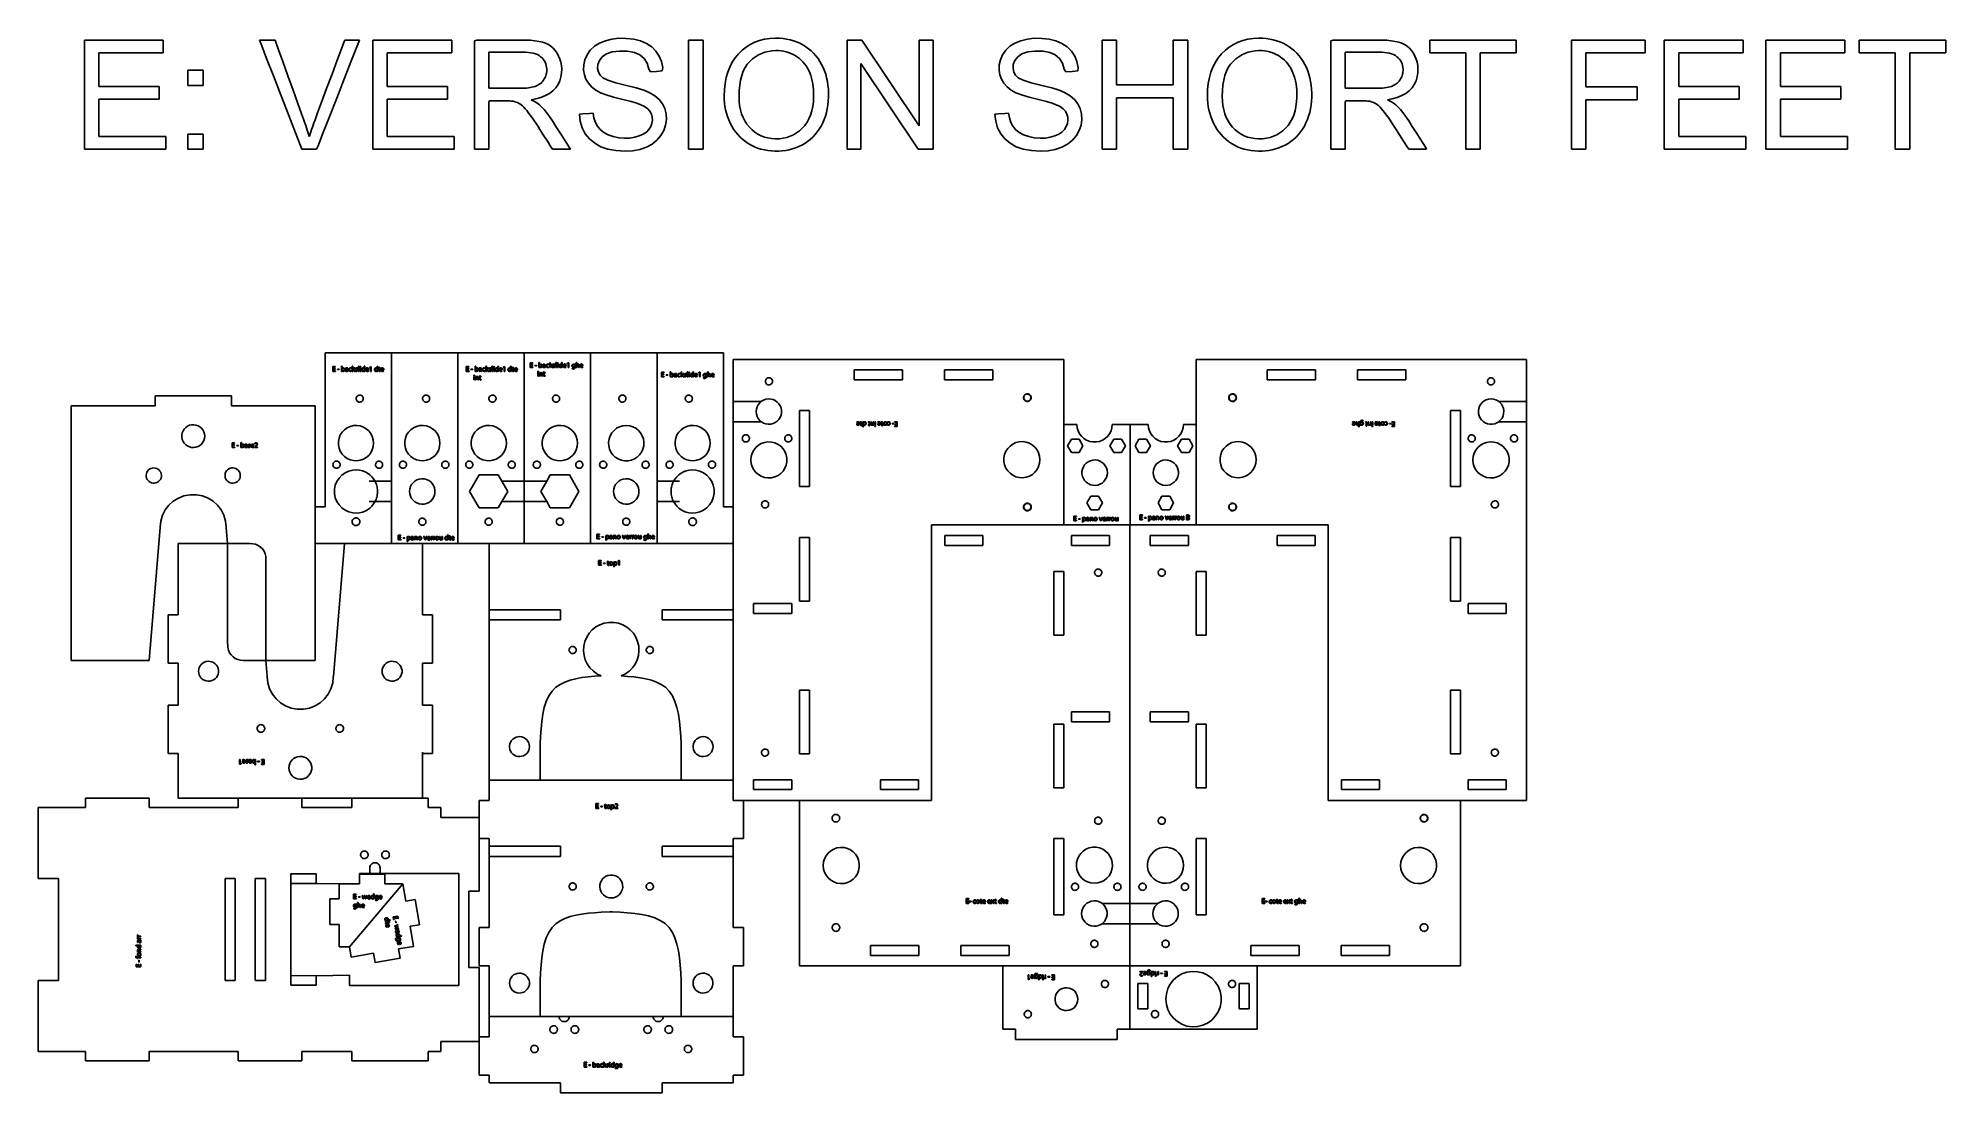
# Model space of a CAD drawing. Header units: metres. Extents: x 1885 to 2636, y 491 to 906.
import ezdxf

# ---------------------------------------------------------------- set-up
doc = ezdxf.new("R2010")
doc.units = ezdxf.units.M

msp = doc.modelspace()

# ---------------------------------------------------------------- linework, layer by layer
at = {"layer": 'COMPONENT1'}
for p, q in [((1998.34, 782.06), (1998.34, 721.56)), ((1998.34, 782.06), (2024.44, 782.06)), ((2024.44, 782.06), (2050.54, 782.06)), ((2024.44, 782.06), (2024.44, 746.55)), ((2050.54, 782.06), (2050.54, 746.55)), ((2050.54, 782.06), (2076.64, 782.06)), ((2076.64, 782.06), (2076.64, 731.55)), ((2076.64, 782.06), (2081.64, 782.06)), ((2081.64, 782.06), (2102.74, 782.06)), ((2102.74, 746.55), (2102.74, 782.06)), ((2102.74, 782.06), (2121.64, 782.06)), ((2121.64, 782.06), (2126.64, 782.06)), ((2126.64, 782.06), (2128.84, 782.06)), ((2128.84, 782.06), (2154.94, 782.06)), ((2128.84, 782.06), (2128.84, 746.55)), ((2154.94, 721.56), (2154.94, 782.06)), ((2288.84, 779.44), (2158.84, 779.44)), ((2158.84, 779.44), (2158.84, 762.94)), ((2225.34, 775.39), (2206.34, 775.39)), ((2206.34, 775.39), (2206.34, 771.49)), ((2225.34, 771.49), (2225.34, 775.39)), ((2260.84, 775.39), (2241.84, 775.39)), ((2241.84, 775.39), (2241.84, 771.49)), ((2260.84, 771.49), (2260.84, 775.39)), ((2288.84, 753.93), (2288.84, 779.44)), ((2340.84, 753.93), (2340.84, 779.44)), ((2340.84, 779.44), (2470.84, 779.44)), ((2387.84, 775.39), (2368.84, 775.39)), ((2368.84, 775.39), (2368.84, 771.49)), ((2387.84, 771.49), (2387.84, 775.39)), ((2423.34, 775.39), (2404.34, 775.39)), ((2404.34, 775.39), (2404.34, 771.49)), ((2423.34, 771.49), (2423.34, 775.39)), ((2470.84, 779.44), (2470.84, 762.94)), ((2011.35, 765.33), (2011.12, 765.2)), ((2011.6, 765.42), (2011.35, 765.33)), ((2011.87, 765.46), (2011.6, 765.42)), ((2012.14, 765.45), (2011.87, 765.46)), ((2012.4, 765.38), (2012.14, 765.45)), ((2012.64, 765.27), (2012.4, 765.38)), ((2012.86, 765.12), (2012.64, 765.27)), ((2037.33, 765.27), (2037.12, 765.12)), ((2037.57, 765.38), (2037.33, 765.27)), ((2037.83, 765.45), (2037.57, 765.38)), ((2038.11, 765.46), (2037.83, 765.45)), ((2038.38, 765.42), (2038.11, 765.46)), ((2038.63, 765.33), (2038.38, 765.42)), ((2038.85, 765.2), (2038.63, 765.33)), ((2063.55, 765.33), (2063.32, 765.2)), ((2063.8, 765.42), (2063.55, 765.33)), ((2064.07, 765.46), (2063.8, 765.42)), ((2064.34, 765.45), (2064.07, 765.46)), ((2064.6, 765.38), (2064.34, 765.45)), ((2064.84, 765.27), (2064.6, 765.38)), ((2065.06, 765.12), (2064.84, 765.27)), ((2088.43, 765.27), (2088.22, 765.12)), ((2088.67, 765.38), (2088.43, 765.27)), ((2088.93, 765.45), (2088.67, 765.38)), ((2089.21, 765.46), (2088.93, 765.45)), ((2089.48, 765.42), (2089.21, 765.46)), ((2089.73, 765.33), (2089.48, 765.42)), ((2089.95, 765.2), (2089.73, 765.33)), ((2114.65, 765.33), (2114.42, 765.2)), ((2114.9, 765.42), (2114.65, 765.33)), ((2115.17, 765.46), (2114.9, 765.42)), ((2115.44, 765.45), (2115.17, 765.46)), ((2115.7, 765.38), (2115.44, 765.45)), ((2115.94, 765.27), (2115.7, 765.38)), ((2116.16, 765.12), (2115.94, 765.27)), ((2140.63, 765.27), (2140.42, 765.12)), ((2140.87, 765.38), (2140.63, 765.27)), ((2141.13, 765.45), (2140.87, 765.38)), ((2141.41, 765.46), (2141.13, 765.45)), ((2141.68, 765.42), (2141.41, 765.46)), ((2141.93, 765.33), (2141.68, 765.42)), ((2142.15, 765.2), (2141.93, 765.33)), ((2171.5, 771.25), (2171.44, 770.99)), ((2171.44, 770.99), (2171.44, 770.71)), ((2171.44, 770.71), (2171.5, 770.44)), ((2171.6, 771.5), (2171.5, 771.25)), ((2171.5, 770.44), (2171.6, 770.2)), ((2171.74, 771.72), (2171.6, 771.5)), ((2171.6, 770.2), (2171.74, 769.98)), ((2171.92, 771.9), (2171.74, 771.72)), ((2171.74, 769.98), (2171.92, 769.79)), ((2172.13, 772.06), (2171.92, 771.9)), ((2171.92, 769.79), (2172.13, 769.64)), ((2172.37, 772.17), (2172.13, 772.06)), ((2172.13, 769.64), (2172.37, 769.53)), ((2172.63, 772.23), (2172.37, 772.17)), ((2172.37, 769.53), (2172.63, 769.46)), ((2172.91, 772.25), (2172.63, 772.23)), ((2172.63, 769.46), (2172.91, 769.45)), ((2173.18, 772.21), (2172.91, 772.25)), ((2172.91, 769.45), (2173.18, 769.49)), ((2173.43, 772.12), (2173.18, 772.21)), ((2173.18, 769.49), (2173.43, 769.58)), ((2173.65, 771.98), (2173.43, 772.12)), ((2173.43, 769.58), (2173.65, 769.71)), ((2173.85, 771.81), (2173.65, 771.98)), ((2173.65, 769.71), (2173.85, 769.88)), ((2174.01, 771.61), (2173.85, 771.81)), ((2173.85, 769.88), (2174.01, 770.09)), ((2174.13, 771.38), (2174.01, 771.61)), ((2174.01, 770.09), (2174.13, 770.32)), ((2174.21, 771.12), (2174.13, 771.38)), ((2174.13, 770.32), (2174.21, 770.57)), ((2174.24, 770.85), (2174.21, 771.12)), ((2174.21, 770.57), (2174.24, 770.85)), ((2206.34, 771.49), (2225.34, 771.49)), ((2241.84, 771.49), (2260.84, 771.49)), ((2273.31, 765.37), (2273.16, 765.14)), ((2273.39, 765.31), (2273.24, 765.09)), ((2273.5, 765.58), (2273.31, 765.37)), ((2273.57, 765.5), (2273.39, 765.31)), ((2273.73, 765.74), (2273.5, 765.58)), ((2273.78, 765.65), (2273.57, 765.5)), ((2273.98, 765.86), (2273.73, 765.74)), ((2274.02, 765.76), (2273.78, 765.65)), ((2274.26, 765.93), (2273.98, 765.86)), ((2274.28, 765.83), (2274.02, 765.76)), ((2274.56, 765.94), (2274.26, 765.93)), ((2274.55, 765.84), (2274.28, 765.83)), ((2274.82, 765.8), (2274.55, 765.84)), ((2274.85, 765.9), (2274.56, 765.94)), ((2275.07, 765.71), (2274.82, 765.8)), ((2275.12, 765.8), (2274.85, 765.9)), ((2275.3, 765.58), (2275.07, 765.71)), ((2275.36, 765.66), (2275.12, 765.8)), ((2275.5, 765.41), (2275.3, 765.58)), ((2275.57, 765.48), (2275.36, 765.66)), ((2275.66, 765.21), (2275.5, 765.41)), ((2275.74, 765.26), (2275.57, 765.48)), ((2275.87, 765.01), (2275.74, 765.26)), ((2354.01, 765.37), (2353.86, 765.14)), ((2354.09, 765.31), (2353.95, 765.09)), ((2354.21, 765.58), (2354.01, 765.37)), ((2354.27, 765.5), (2354.09, 765.31)), ((2354.43, 765.74), (2354.21, 765.58)), ((2354.48, 765.65), (2354.27, 765.5)), ((2354.69, 765.86), (2354.43, 765.74)), ((2354.72, 765.76), (2354.48, 765.65)), ((2354.97, 765.93), (2354.69, 765.86)), ((2354.98, 765.83), (2354.72, 765.76)), ((2355.26, 765.94), (2354.97, 765.93)), ((2355.26, 765.84), (2354.98, 765.83)), ((2355.55, 765.9), (2355.26, 765.94)), ((2355.53, 765.8), (2355.26, 765.84)), ((2355.78, 765.71), (2355.53, 765.8)), ((2355.82, 765.8), (2355.55, 765.9)), ((2356.01, 765.58), (2355.78, 765.71)), ((2356.06, 765.66), (2355.82, 765.8)), ((2356.2, 765.41), (2356.01, 765.58)), ((2356.27, 765.48), (2356.06, 765.66)), ((2356.36, 765.21), (2356.2, 765.41)), ((2356.45, 765.26), (2356.27, 765.48)), ((2356.58, 765.01), (2356.45, 765.26)), ((2368.84, 771.49), (2387.84, 771.49)), ((2404.34, 771.49), (2423.34, 771.49)), ((2455.5, 771.25), (2455.44, 770.99)), ((2455.44, 770.99), (2455.44, 770.71)), ((2455.44, 770.71), (2455.5, 770.44)), ((2455.6, 771.5), (2455.5, 771.25)), ((2455.5, 770.44), (2455.6, 770.2)), ((2455.74, 771.72), (2455.6, 771.5)), ((2455.6, 770.2), (2455.74, 769.98)), ((2455.92, 771.9), (2455.74, 771.72)), ((2455.74, 769.98), (2455.92, 769.79)), ((2456.13, 772.06), (2455.92, 771.9)), ((2455.92, 769.79), (2456.13, 769.64)), ((2456.37, 772.17), (2456.13, 772.06)), ((2456.13, 769.64), (2456.37, 769.53)), ((2456.63, 772.23), (2456.37, 772.17)), ((2456.37, 769.53), (2456.63, 769.46)), ((2456.91, 772.25), (2456.63, 772.23)), ((2456.63, 769.46), (2456.91, 769.45)), ((2457.18, 772.21), (2456.91, 772.25)), ((2456.91, 769.45), (2457.18, 769.49)), ((2457.43, 772.12), (2457.18, 772.21)), ((2457.18, 769.49), (2457.43, 769.58)), ((2457.65, 771.98), (2457.43, 772.12)), ((2457.43, 769.58), (2457.65, 769.71)), ((2457.85, 771.81), (2457.65, 771.98)), ((2457.65, 769.71), (2457.85, 769.88)), ((2458.01, 771.61), (2457.85, 771.81)), ((2457.85, 769.88), (2458.01, 770.09)), ((2458.13, 771.38), (2458.01, 771.61)), ((2458.01, 770.09), (2458.13, 770.32)), ((2458.21, 771.12), (2458.13, 771.38)), ((2458.13, 770.32), (2458.21, 770.57)), ((2458.24, 770.85), (2458.21, 771.12)), ((2458.21, 770.57), (2458.24, 770.85)), ((1898.44, 761.17), (1898.44, 689.64)), ((1898.44, 761.17), (1931.44, 761.17)), ((1931.44, 765.17), (1961.44, 765.17)), ((1931.44, 765.17), (1931.44, 761.17)), ((1961.44, 761.17), (1961.44, 765.17)), ((1961.44, 761.17), (1994.44, 761.17)), ((1994.44, 721.56), (1994.44, 761.17)), ((2010.56, 764.34), (2010.54, 764.06)), ((2010.54, 764.06), (2010.56, 763.79)), ((2010.64, 764.59), (2010.56, 764.34)), ((2010.56, 763.79), (2010.64, 763.53)), ((2010.76, 764.82), (2010.64, 764.59)), ((2010.64, 763.53), (2010.76, 763.3)), ((2010.92, 765.03), (2010.76, 764.82)), ((2010.76, 763.3), (2010.92, 763.1)), ((2011.12, 765.2), (2010.92, 765.03)), ((2010.92, 763.1), (2011.12, 762.92)), ((2011.12, 762.92), (2011.35, 762.79)), ((2011.35, 762.79), (2011.6, 762.7)), ((2011.6, 762.7), (2011.87, 762.66)), ((2011.87, 762.66), (2012.14, 762.68)), ((2012.14, 762.68), (2012.4, 762.74)), ((2012.4, 762.74), (2012.64, 762.85)), ((2012.64, 762.85), (2012.86, 763.01)), ((2013.03, 764.93), (2012.86, 765.12)), ((2012.86, 763.01), (2013.03, 763.19)), ((2013.18, 764.71), (2013.03, 764.93)), ((2013.03, 763.19), (2013.18, 763.41)), ((2013.28, 764.47), (2013.18, 764.71)), ((2013.18, 763.41), (2013.28, 763.66)), ((2013.33, 764.2), (2013.28, 764.47)), ((2013.28, 763.66), (2013.33, 763.92)), ((2013.33, 763.92), (2013.33, 764.2)), ((2036.7, 764.47), (2036.64, 764.2)), ((2036.64, 764.2), (2036.64, 763.92)), ((2036.64, 763.92), (2036.7, 763.66)), ((2036.8, 764.71), (2036.7, 764.47)), ((2036.7, 763.66), (2036.8, 763.41)), ((2036.94, 764.93), (2036.8, 764.71)), ((2036.8, 763.41), (2036.94, 763.19)), ((2037.12, 765.12), (2036.94, 764.93)), ((2036.94, 763.19), (2037.12, 763.01)), ((2037.12, 763.01), (2037.33, 762.85)), ((2037.33, 762.85), (2037.57, 762.74)), ((2037.57, 762.74), (2037.83, 762.68)), ((2037.83, 762.68), (2038.11, 762.66)), ((2038.11, 762.66), (2038.38, 762.7)), ((2038.38, 762.7), (2038.63, 762.79)), ((2038.63, 762.79), (2038.85, 762.92)), ((2039.05, 765.03), (2038.85, 765.2)), ((2038.85, 762.92), (2039.05, 763.1)), ((2039.21, 764.82), (2039.05, 765.03)), ((2039.05, 763.1), (2039.21, 763.3)), ((2039.33, 764.59), (2039.21, 764.82)), ((2039.21, 763.3), (2039.33, 763.53)), ((2039.41, 764.34), (2039.33, 764.59)), ((2039.33, 763.53), (2039.41, 763.79)), ((2039.44, 764.06), (2039.41, 764.34)), ((2039.41, 763.79), (2039.44, 764.06)), ((2062.76, 764.34), (2062.74, 764.06)), ((2062.74, 764.06), (2062.76, 763.79)), ((2062.84, 764.59), (2062.76, 764.34)), ((2062.76, 763.79), (2062.84, 763.53)), ((2062.96, 764.82), (2062.84, 764.59)), ((2062.84, 763.53), (2062.96, 763.3)), ((2063.12, 765.03), (2062.96, 764.82)), ((2062.96, 763.3), (2063.12, 763.1)), ((2063.32, 765.2), (2063.12, 765.03)), ((2063.12, 763.1), (2063.32, 762.92)), ((2063.32, 762.92), (2063.55, 762.79)), ((2063.55, 762.79), (2063.8, 762.7)), ((2063.8, 762.7), (2064.07, 762.66)), ((2064.07, 762.66), (2064.34, 762.68)), ((2064.34, 762.68), (2064.6, 762.74)), ((2064.6, 762.74), (2064.84, 762.85)), ((2064.84, 762.85), (2065.06, 763.01)), ((2065.24, 764.93), (2065.06, 765.12)), ((2065.06, 763.01), (2065.24, 763.19)), ((2065.38, 764.71), (2065.24, 764.93)), ((2065.24, 763.19), (2065.38, 763.41)), ((2065.48, 764.47), (2065.38, 764.71)), ((2065.38, 763.41), (2065.48, 763.66)), ((2065.53, 764.2), (2065.48, 764.47)), ((2065.48, 763.66), (2065.53, 763.92)), ((2065.53, 763.92), (2065.53, 764.2)), ((2087.8, 764.47), (2087.74, 764.2)), ((2087.74, 764.2), (2087.74, 763.92)), ((2087.74, 763.92), (2087.8, 763.66)), ((2087.9, 764.71), (2087.8, 764.47)), ((2087.8, 763.66), (2087.9, 763.41)), ((2088.04, 764.93), (2087.9, 764.71)), ((2087.9, 763.41), (2088.04, 763.19)), ((2088.22, 765.12), (2088.04, 764.93)), ((2088.04, 763.19), (2088.22, 763.01)), ((2088.22, 763.01), (2088.43, 762.85)), ((2088.43, 762.85), (2088.67, 762.74)), ((2088.67, 762.74), (2088.93, 762.68)), ((2088.93, 762.68), (2089.21, 762.66)), ((2089.21, 762.66), (2089.48, 762.7)), ((2089.48, 762.7), (2089.73, 762.79)), ((2089.73, 762.79), (2089.95, 762.92)), ((2090.15, 765.03), (2089.95, 765.2)), ((2089.95, 762.92), (2090.15, 763.1)), ((2090.31, 764.82), (2090.15, 765.03)), ((2090.15, 763.1), (2090.31, 763.3)), ((2090.43, 764.59), (2090.31, 764.82)), ((2090.31, 763.3), (2090.43, 763.53)), ((2090.51, 764.34), (2090.43, 764.59)), ((2090.43, 763.53), (2090.51, 763.79)), ((2090.54, 764.06), (2090.51, 764.34)), ((2090.51, 763.79), (2090.54, 764.06)), ((2113.86, 764.34), (2113.84, 764.06)), ((2113.84, 764.06), (2113.86, 763.79)), ((2113.94, 764.59), (2113.86, 764.34)), ((2113.86, 763.79), (2113.94, 763.53)), ((2114.06, 764.82), (2113.94, 764.59)), ((2113.94, 763.53), (2114.06, 763.3)), ((2114.22, 765.03), (2114.06, 764.82)), ((2114.06, 763.3), (2114.22, 763.1)), ((2114.42, 765.2), (2114.22, 765.03)), ((2114.22, 763.1), (2114.42, 762.92)), ((2114.42, 762.92), (2114.65, 762.79)), ((2114.65, 762.79), (2114.9, 762.7)), ((2114.9, 762.7), (2115.17, 762.66)), ((2115.17, 762.66), (2115.44, 762.68)), ((2115.44, 762.68), (2115.7, 762.74)), ((2115.7, 762.74), (2115.94, 762.85)), ((2115.94, 762.85), (2116.16, 763.01)), ((2116.33, 764.93), (2116.16, 765.12)), ((2116.16, 763.01), (2116.33, 763.19)), ((2116.48, 764.71), (2116.33, 764.93)), ((2116.33, 763.19), (2116.48, 763.41)), ((2116.58, 764.47), (2116.48, 764.71)), ((2116.48, 763.41), (2116.58, 763.66)), ((2116.63, 764.2), (2116.58, 764.47)), ((2116.58, 763.66), (2116.63, 763.92)), ((2116.63, 763.92), (2116.63, 764.2)), ((2140, 764.47), (2139.94, 764.2)), ((2139.94, 764.2), (2139.94, 763.92)), ((2139.94, 763.92), (2140, 763.66)), ((2140.1, 764.71), (2140, 764.47)), ((2140, 763.66), (2140.1, 763.41)), ((2140.24, 764.93), (2140.1, 764.71)), ((2140.1, 763.41), (2140.24, 763.19)), ((2140.42, 765.12), (2140.24, 764.93)), ((2140.24, 763.19), (2140.42, 763.01)), ((2140.42, 763.01), (2140.63, 762.85)), ((2140.63, 762.85), (2140.87, 762.74)), ((2140.87, 762.74), (2141.13, 762.68)), ((2141.13, 762.68), (2141.41, 762.66)), ((2141.41, 762.66), (2141.68, 762.7)), ((2141.68, 762.7), (2141.93, 762.79)), ((2141.93, 762.79), (2142.15, 762.92)), ((2142.35, 765.03), (2142.15, 765.2)), ((2142.15, 762.92), (2142.35, 763.1)), ((2142.51, 764.82), (2142.35, 765.03)), ((2142.35, 763.1), (2142.51, 763.3)), ((2142.63, 764.59), (2142.51, 764.82)), ((2142.51, 763.3), (2142.63, 763.53)), ((2142.71, 764.34), (2142.63, 764.59)), ((2142.63, 763.53), (2142.71, 763.79)), ((2142.74, 764.06), (2142.71, 764.34)), ((2142.71, 763.79), (2142.74, 764.06)), ((2169.84, 762.94), (2158.84, 762.94)), ((2158.84, 762.94), (2158.84, 754.94)), ((2167.93, 759.92), (2167.84, 758.94)), ((2167.84, 758.94), (2167.93, 757.97)), ((2168.21, 760.84), (2167.93, 759.92)), ((2167.93, 757.97), (2168.21, 757.05)), ((2168.64, 761.67), (2168.21, 760.84)), ((2169.22, 762.4), (2168.64, 761.67)), ((2169.84, 762.94), (2169.22, 762.4)), ((2169.92, 763.01), (2169.84, 762.94)), ((2170.73, 763.48), (2169.92, 763.01)), ((2171.62, 763.8), (2170.73, 763.48)), ((2172.59, 763.94), (2171.62, 763.8)), ((2173.58, 763.89), (2172.59, 763.94)), ((2174.51, 763.66), (2173.58, 763.89)), ((2175.36, 763.26), (2174.51, 763.66)), ((2176.12, 762.72), (2175.36, 763.26)), ((2176.76, 762.04), (2176.12, 762.72)), ((2177.27, 761.26), (2176.76, 762.04)), ((2177.62, 760.39), (2177.27, 761.26)), ((2177.81, 759.44), (2177.62, 760.39)), ((2177.62, 757.5), (2177.81, 758.45)), ((2177.81, 758.45), (2177.81, 759.44)), ((2188.79, 759.44), (2184.89, 759.44)), ((2184.89, 759.44), (2184.89, 729.44)), ((2188.79, 729.44), (2188.79, 759.44)), ((2273.05, 764.88), (2272.99, 764.59)), ((2272.99, 764.59), (2272.99, 764.3)), ((2272.99, 764.3), (2273.05, 764.01)), ((2273.16, 765.14), (2273.05, 764.88)), ((2273.05, 764.01), (2273.16, 763.75)), ((2273.14, 764.85), (2273.09, 764.58)), ((2273.09, 764.58), (2273.09, 764.31)), ((2273.09, 764.31), (2273.14, 764.04)), ((2273.24, 765.09), (2273.14, 764.85)), ((2273.14, 764.04), (2273.24, 763.8)), ((2273.16, 763.75), (2273.31, 763.51)), ((2273.24, 763.8), (2273.39, 763.58)), ((2273.31, 763.51), (2273.5, 763.31)), ((2273.39, 763.58), (2273.57, 763.39)), ((2273.5, 763.31), (2273.73, 763.15)), ((2273.57, 763.39), (2273.78, 763.24)), ((2273.73, 763.15), (2273.98, 763.03)), ((2273.78, 763.24), (2274.02, 763.12)), ((2273.98, 763.03), (2274.26, 762.96)), ((2274.02, 763.12), (2274.28, 763.06)), ((2274.26, 762.96), (2274.56, 762.95)), ((2274.28, 763.06), (2274.55, 763.05)), ((2274.55, 763.05), (2274.82, 763.09)), ((2274.56, 762.95), (2274.85, 762.99)), ((2274.82, 763.09), (2275.07, 763.17)), ((2274.85, 762.99), (2275.12, 763.08)), ((2275.07, 763.17), (2275.3, 763.31)), ((2275.12, 763.08), (2275.36, 763.23)), ((2275.3, 763.31), (2275.5, 763.48)), ((2275.36, 763.23), (2275.57, 763.41)), ((2275.5, 763.48), (2275.66, 763.68)), ((2275.57, 763.41), (2275.74, 763.63)), ((2275.78, 764.97), (2275.66, 765.21)), ((2275.66, 763.68), (2275.78, 763.91)), ((2275.74, 763.63), (2275.87, 763.88)), ((2275.86, 764.72), (2275.78, 764.97)), ((2275.78, 763.91), (2275.86, 764.17)), ((2275.88, 764.44), (2275.86, 764.72)), ((2275.86, 764.17), (2275.88, 764.44)), ((2275.96, 764.74), (2275.87, 765.01)), ((2275.87, 763.88), (2275.96, 764.15)), ((2275.98, 764.44), (2275.96, 764.74)), ((2275.96, 764.15), (2275.98, 764.44)), ((2353.75, 764.88), (2353.7, 764.59)), ((2353.7, 764.59), (2353.7, 764.3)), ((2353.7, 764.3), (2353.75, 764.01)), ((2353.86, 765.14), (2353.75, 764.88)), ((2353.75, 764.01), (2353.86, 763.75)), ((2353.85, 764.85), (2353.8, 764.58)), ((2353.8, 764.58), (2353.8, 764.31)), ((2353.8, 764.31), (2353.85, 764.04)), ((2353.95, 765.09), (2353.85, 764.85)), ((2353.85, 764.04), (2353.95, 763.8)), ((2353.86, 763.75), (2354.01, 763.51)), ((2353.95, 763.8), (2354.09, 763.58)), ((2354.01, 763.51), (2354.21, 763.31)), ((2354.09, 763.58), (2354.27, 763.39)), ((2354.21, 763.31), (2354.43, 763.15)), ((2354.27, 763.39), (2354.48, 763.24)), ((2354.43, 763.15), (2354.69, 763.03)), ((2354.48, 763.24), (2354.72, 763.12)), ((2354.69, 763.03), (2354.97, 762.96)), ((2354.72, 763.12), (2354.98, 763.06)), ((2354.97, 762.96), (2355.26, 762.95)), ((2354.98, 763.06), (2355.26, 763.05)), ((2355.26, 763.05), (2355.53, 763.09)), ((2355.26, 762.95), (2355.55, 762.99)), ((2355.53, 763.09), (2355.78, 763.17)), ((2355.55, 762.99), (2355.82, 763.08)), ((2355.78, 763.17), (2356.01, 763.31)), ((2355.82, 763.08), (2356.06, 763.23)), ((2356.01, 763.31), (2356.2, 763.48)), ((2356.06, 763.23), (2356.27, 763.41)), ((2356.2, 763.48), (2356.36, 763.68)), ((2356.27, 763.41), (2356.45, 763.63)), ((2356.49, 764.97), (2356.36, 765.21)), ((2356.36, 763.68), (2356.49, 763.91)), ((2356.45, 763.63), (2356.58, 763.88)), ((2356.56, 764.72), (2356.49, 764.97)), ((2356.49, 763.91), (2356.56, 764.17)), ((2356.59, 764.44), (2356.56, 764.72)), ((2356.56, 764.17), (2356.59, 764.44)), ((2356.66, 764.74), (2356.58, 765.01)), ((2356.58, 763.88), (2356.66, 764.15)), ((2356.69, 764.44), (2356.66, 764.74)), ((2356.66, 764.15), (2356.69, 764.44)), ((2444.79, 759.44), (2440.89, 759.44)), ((2440.89, 759.44), (2440.89, 729.44)), ((2444.79, 729.44), (2444.79, 759.44)), ((2451.99, 760.16), (2451.84, 759.19)), ((2451.84, 759.19), (2451.89, 758.2)), ((2451.89, 758.2), (2452.12, 757.27)), ((2452.3, 761.05), (2451.99, 760.16)), ((2452.77, 761.86), (2452.3, 761.05)), ((2453.38, 762.56), (2452.77, 761.86)), ((2454.11, 763.14), (2453.38, 762.56)), ((2454.95, 763.57), (2454.11, 763.14)), ((2455.86, 763.85), (2454.95, 763.57)), ((2456.84, 763.94), (2455.86, 763.85)), ((2457.81, 763.85), (2456.84, 763.94)), ((2458.73, 763.57), (2457.81, 763.85)), ((2459.56, 763.14), (2458.73, 763.57)), ((2459.84, 762.94), (2459.56, 763.14)), ((2460.29, 762.56), (2459.84, 762.94)), ((2459.84, 762.94), (2470.84, 762.94)), ((2460.9, 761.86), (2460.29, 762.56)), ((2461.37, 761.05), (2460.9, 761.86)), ((2461.69, 760.16), (2461.37, 761.05)), ((2461.55, 757.27), (2461.78, 758.2)), ((2461.83, 759.19), (2461.69, 760.16)), ((2461.78, 758.2), (2461.83, 759.19)), ((2470.84, 762.94), (2470.84, 754.94)), ((1942.13, 750.62), (1941.96, 749.76)), ((1942.45, 751.4), (1942.13, 750.62)), ((1942.91, 752.11), (1942.45, 751.4)), ((1943.48, 752.71), (1942.91, 752.11)), ((1944.17, 753.2), (1943.48, 752.71)), ((1944.93, 753.56), (1944.17, 753.2)), ((1945.77, 753.77), (1944.93, 753.56)), ((1946.66, 753.81), (1945.77, 753.77)), ((1947.53, 753.68), (1946.66, 753.81)), ((1948.33, 753.4), (1947.53, 753.68)), ((1949.06, 752.97), (1948.33, 753.4)), ((1949.69, 752.42), (1949.06, 752.97)), ((1950.21, 751.77), (1949.69, 752.42)), ((1950.6, 751.02), (1950.21, 751.77)), ((1950.85, 750.2), (1950.6, 751.02)), ((2004.98, 750.86), (2004.28, 749.78)), ((2005.88, 751.8), (2004.98, 750.86)), ((2006.93, 752.55), (2005.88, 751.8)), ((2008.12, 753.1), (2006.93, 752.55)), ((2009.41, 753.43), (2008.12, 753.1)), ((2010.78, 753.49), (2009.41, 753.43)), ((2012.12, 753.3), (2010.78, 753.49)), ((2013.37, 752.86), (2012.12, 753.3)), ((2014.49, 752.2), (2013.37, 752.86)), ((2015.46, 751.35), (2014.49, 752.2)), ((2016.27, 750.34), (2015.46, 751.35)), ((2016.87, 749.18), (2016.27, 750.34)), ((2031.08, 750.86), (2030.38, 749.78)), ((2031.98, 751.8), (2031.08, 750.86)), ((2033.03, 752.55), (2031.98, 751.8)), ((2034.22, 753.1), (2033.03, 752.55)), ((2035.51, 753.43), (2034.22, 753.1)), ((2036.88, 753.49), (2035.51, 753.43)), ((2038.22, 753.3), (2036.88, 753.49)), ((2039.47, 752.86), (2038.22, 753.3)), ((2040.59, 752.2), (2039.47, 752.86)), ((2041.56, 751.35), (2040.59, 752.2)), ((2042.37, 750.34), (2041.56, 751.35)), ((2042.97, 749.18), (2042.37, 750.34)), ((2057.18, 750.86), (2056.48, 749.78)), ((2058.08, 751.8), (2057.18, 750.86)), ((2059.13, 752.55), (2058.08, 751.8)), ((2060.32, 753.1), (2059.13, 752.55)), ((2061.61, 753.43), (2060.32, 753.1)), ((2062.98, 753.49), (2061.61, 753.43)), ((2064.32, 753.3), (2062.98, 753.49)), ((2065.57, 752.86), (2064.32, 753.3)), ((2066.69, 752.2), (2065.57, 752.86)), ((2067.66, 751.35), (2066.69, 752.2)), ((2068.47, 750.34), (2067.66, 751.35)), ((2069.07, 749.18), (2068.47, 750.34)), ((2085.18, 750.86), (2084.48, 749.78)), ((2086.08, 751.8), (2085.18, 750.86)), ((2087.13, 752.55), (2086.08, 751.8)), ((2088.32, 753.1), (2087.13, 752.55)), ((2089.61, 753.43), (2088.32, 753.1)), ((2090.98, 753.49), (2089.61, 753.43)), ((2092.32, 753.3), (2090.98, 753.49)), ((2093.57, 752.86), (2092.32, 753.3)), ((2094.69, 752.2), (2093.57, 752.86)), ((2095.66, 751.35), (2094.69, 752.2)), ((2096.47, 750.34), (2095.66, 751.35)), ((2097.07, 749.18), (2096.47, 750.34)), ((2111.09, 750.6), (2110.43, 749.48)), ((2111.94, 751.58), (2111.09, 750.6)), ((2112.95, 752.38), (2111.94, 751.58)), ((2114.11, 752.99), (2112.95, 752.38)), ((2115.38, 753.37), (2114.11, 752.99)), ((2116.74, 753.5), (2115.38, 753.37)), ((2118.1, 753.37), (2116.74, 753.5)), ((2119.37, 752.99), (2118.1, 753.37)), ((2120.52, 752.38), (2119.37, 752.99)), ((2121.54, 751.58), (2120.52, 752.38)), ((2122.38, 750.6), (2121.54, 751.58)), ((2123.04, 749.48), (2122.38, 750.6)), ((2137.38, 750.86), (2136.68, 749.78)), ((2138.28, 751.8), (2137.38, 750.86)), ((2139.33, 752.55), (2138.28, 751.8)), ((2140.51, 753.1), (2139.33, 752.55)), ((2141.81, 753.43), (2140.51, 753.1)), ((2143.18, 753.49), (2141.81, 753.43)), ((2144.52, 753.3), (2143.18, 753.49)), ((2145.77, 752.86), (2144.52, 753.3)), ((2146.89, 752.2), (2145.77, 752.86)), ((2147.86, 751.35), (2146.89, 752.2)), ((2148.67, 750.34), (2147.86, 751.35)), ((2149.27, 749.18), (2148.67, 750.34)), ((2158.84, 721.56), (2158.84, 754.94)), ((2169.84, 754.94), (2158.84, 754.94)), ((2168.21, 757.05), (2168.64, 756.22)), ((2168.64, 756.22), (2169.22, 755.49)), ((2169.22, 755.49), (2169.84, 754.94)), ((2169.84, 754.94), (2169.92, 754.88)), ((2169.92, 754.88), (2170.73, 754.41)), ((2170.73, 754.41), (2171.62, 754.09)), ((2171.62, 754.09), (2172.59, 753.95)), ((2172.59, 753.95), (2173.58, 754)), ((2173.58, 754), (2174.51, 754.23)), ((2174.51, 754.23), (2175.36, 754.63)), ((2175.36, 754.63), (2176.12, 755.17)), ((2176.12, 755.17), (2176.76, 755.84)), ((2176.76, 755.84), (2177.27, 756.62)), ((2177.27, 756.62), (2177.62, 757.5)), ((2288.84, 753.93), (2293.99, 753.93)), ((2288.84, 714.44), (2288.84, 753.93)), ((2293.99, 753.93), (2294.11, 752.61)), ((2294.11, 752.61), (2294.47, 751.38)), ((2294.47, 751.38), (2295.04, 750.25)), ((2295.04, 750.25), (2295.81, 749.25)), ((2306.07, 749.25), (2306.83, 750.25)), ((2306.83, 750.25), (2307.4, 751.38)), ((2307.4, 751.38), (2307.76, 752.61)), ((2307.76, 752.61), (2307.89, 753.93)), ((2307.89, 753.93), (2314.94, 753.93)), ((2314.94, 753.93), (2321.99, 753.93)), ((2314.94, 714.44), (2314.94, 753.93)), ((2321.99, 753.93), (2322.11, 752.61)), ((2322.11, 752.61), (2322.47, 751.38)), ((2322.47, 751.38), (2323.04, 750.25)), ((2323.04, 750.25), (2323.81, 749.25)), ((2334.07, 749.25), (2334.83, 750.25)), ((2334.83, 750.25), (2335.4, 751.38)), ((2335.4, 751.38), (2335.76, 752.61)), ((2335.76, 752.61), (2335.89, 753.93)), ((2335.89, 753.93), (2340.84, 753.93)), ((2341.04, 753.93), (2340.84, 753.93)), ((2340.84, 753.93), (2340.84, 747.03)), ((2452.12, 757.27), (2452.52, 756.42)), ((2452.52, 756.42), (2453.06, 755.66)), ((2453.06, 755.66), (2453.74, 755.02)), ((2453.74, 755.02), (2454.52, 754.51)), ((2454.52, 754.51), (2455.39, 754.16)), ((2455.39, 754.16), (2456.34, 753.97)), ((2456.34, 753.97), (2457.33, 753.97)), ((2457.33, 753.97), (2458.28, 754.16)), ((2458.28, 754.16), (2459.16, 754.51)), ((2459.16, 754.51), (2459.84, 754.94)), ((2459.84, 754.94), (2459.94, 755.02)), ((2459.84, 754.94), (2470.84, 754.94)), ((2459.94, 755.02), (2460.61, 755.66)), ((2460.61, 755.66), (2461.15, 756.42)), ((2461.15, 756.42), (2461.55, 757.27)), ((2470.84, 754.94), (2470.84, 719.44)), ((1941.96, 749.76), (1941.96, 748.87)), ((1941.96, 748.87), (1942.13, 748.02)), ((1942.13, 748.02), (1942.45, 747.23)), ((1942.45, 747.23), (1942.91, 746.53)), ((1942.91, 746.53), (1943.48, 745.92)), ((1943.48, 745.92), (1944.17, 745.43)), ((1944.17, 745.43), (1944.93, 745.07)), ((1944.93, 745.07), (1945.77, 744.87)), ((1945.77, 744.87), (1946.66, 744.82)), ((1946.66, 744.82), (1947.53, 744.95)), ((1947.53, 744.95), (1948.33, 745.24)), ((1948.33, 745.24), (1949.06, 745.66)), ((1949.06, 745.66), (1949.69, 746.21)), ((1949.69, 746.21), (1950.21, 746.87)), ((1950.21, 746.87), (1950.6, 747.61)), ((1950.6, 747.61), (1950.85, 748.44)), ((1950.94, 749.32), (1950.85, 750.2)), ((1950.85, 748.44), (1950.94, 749.32)), ((2003.78, 748.56), (2003.52, 747.24)), ((2003.52, 747.24), (2003.52, 745.86)), ((2003.52, 745.86), (2003.78, 744.54)), ((2004.28, 749.78), (2003.78, 748.56)), ((2003.78, 744.54), (2004.28, 743.33)), ((2004.28, 743.33), (2004.98, 742.24)), ((2015.46, 741.75), (2016.27, 742.77)), ((2016.27, 742.77), (2016.87, 743.92)), ((2017.25, 747.91), (2016.87, 749.18)), ((2016.87, 743.92), (2017.25, 745.19)), ((2017.39, 746.55), (2017.25, 747.91)), ((2017.25, 745.19), (2017.39, 746.55)), ((2024.44, 731.55), (2024.44, 746.55)), ((2029.88, 748.56), (2029.62, 747.24)), ((2029.62, 747.24), (2029.62, 745.86)), ((2029.62, 745.86), (2029.88, 744.54)), ((2030.38, 749.78), (2029.88, 748.56)), ((2029.88, 744.54), (2030.38, 743.33)), ((2030.38, 743.33), (2031.08, 742.24)), ((2041.56, 741.75), (2042.37, 742.77)), ((2042.37, 742.77), (2042.97, 743.92)), ((2043.35, 747.91), (2042.97, 749.18)), ((2042.97, 743.92), (2043.35, 745.19)), ((2043.49, 746.55), (2043.35, 747.91)), ((2043.35, 745.19), (2043.49, 746.55)), ((2050.54, 707.06), (2050.54, 746.55)), ((2055.98, 748.56), (2055.72, 747.24)), ((2055.72, 747.24), (2055.72, 745.86)), ((2055.72, 745.86), (2055.98, 744.54)), ((2056.48, 749.78), (2055.98, 748.56)), ((2055.98, 744.54), (2056.48, 743.33)), ((2056.48, 743.33), (2057.18, 742.24)), ((2067.66, 741.75), (2068.47, 742.77)), ((2068.47, 742.77), (2069.07, 743.92)), ((2069.45, 747.91), (2069.07, 749.18)), ((2069.07, 743.92), (2069.45, 745.19)), ((2069.59, 746.55), (2069.45, 747.91)), ((2069.45, 745.19), (2069.59, 746.55)), ((2083.98, 748.56), (2083.72, 747.24)), ((2083.72, 747.24), (2083.72, 745.86)), ((2083.72, 745.86), (2083.98, 744.54)), ((2084.48, 749.78), (2083.98, 748.56)), ((2083.98, 744.54), (2084.48, 743.33)), ((2084.48, 743.33), (2085.18, 742.24)), ((2095.66, 741.75), (2096.47, 742.77)), ((2096.47, 742.77), (2097.07, 743.92)), ((2097.45, 747.91), (2097.07, 749.18)), ((2097.07, 743.92), (2097.45, 745.19)), ((2097.59, 746.55), (2097.45, 747.91)), ((2097.45, 745.19), (2097.59, 746.55)), ((2102.74, 707.06), (2102.74, 746.55)), ((2109.99, 748.24), (2109.8, 746.9)), ((2109.8, 746.9), (2109.86, 745.53)), ((2109.86, 745.53), (2110.18, 744.23)), ((2110.43, 749.48), (2109.99, 748.24)), ((2110.18, 744.23), (2110.74, 743.04)), ((2110.74, 743.04), (2111.49, 741.99)), ((2121.98, 741.99), (2122.74, 743.04)), ((2122.74, 743.04), (2123.29, 744.23)), ((2123.48, 748.24), (2123.04, 749.48)), ((2123.29, 744.23), (2123.61, 745.53)), ((2123.68, 746.9), (2123.48, 748.24)), ((2123.61, 745.53), (2123.68, 746.9)), ((2128.84, 731.55), (2128.84, 746.55)), ((2136.18, 748.56), (2135.92, 747.24)), ((2135.92, 747.24), (2135.92, 745.86)), ((2135.92, 745.86), (2136.18, 744.54)), ((2136.68, 749.78), (2136.18, 748.56)), ((2136.18, 744.54), (2136.68, 743.33)), ((2136.68, 743.33), (2137.38, 742.24)), ((2147.86, 741.75), (2148.67, 742.77)), ((2148.67, 742.77), (2149.27, 743.92)), ((2149.65, 747.91), (2149.27, 749.18)), ((2149.27, 743.92), (2149.65, 745.19)), ((2149.79, 746.55), (2149.65, 747.91)), ((2149.65, 745.19), (2149.79, 746.55)), ((2162.39, 748.63), (2162.37, 748.35)), ((2162.37, 748.35), (2162.41, 748.08)), ((2162.45, 748.89), (2162.39, 748.63)), ((2162.41, 748.08), (2162.5, 747.83)), ((2162.56, 749.13), (2162.45, 748.89)), ((2162.5, 747.83), (2162.63, 747.6)), ((2162.72, 749.34), (2162.56, 749.13)), ((2162.63, 747.6), (2162.81, 747.41)), ((2162.9, 749.52), (2162.72, 749.34)), ((2162.81, 747.41), (2163.01, 747.25)), ((2163.12, 749.66), (2162.9, 749.52)), ((2163.01, 747.25), (2163.24, 747.12)), ((2163.37, 749.76), (2163.12, 749.66)), ((2163.24, 747.12), (2163.5, 747.05)), ((2163.63, 749.81), (2163.37, 749.76)), ((2163.5, 747.05), (2163.77, 747.02)), ((2163.91, 749.81), (2163.63, 749.81)), ((2163.77, 747.02), (2164.05, 747.05)), ((2164.18, 749.76), (2163.91, 749.81)), ((2164.05, 747.05), (2164.3, 747.12)), ((2164.42, 749.66), (2164.18, 749.76)), ((2164.3, 747.12), (2164.53, 747.25)), ((2164.64, 749.52), (2164.42, 749.66)), ((2164.53, 747.25), (2164.74, 747.41)), ((2164.83, 749.34), (2164.64, 749.52)), ((2164.74, 747.41), (2164.91, 747.6)), ((2164.98, 749.13), (2164.83, 749.34)), ((2164.91, 747.6), (2165.04, 747.83)), ((2165.09, 748.89), (2164.98, 749.13)), ((2165.04, 747.83), (2165.13, 748.08)), ((2165.16, 748.63), (2165.09, 748.89)), ((2165.13, 748.08), (2165.17, 748.35)), ((2165.17, 748.35), (2165.16, 748.63)), ((2166.88, 743.81), (2166.26, 742.63)), ((2167.7, 744.85), (2166.88, 743.81)), ((2168.7, 745.71), (2167.7, 744.85)), ((2169.84, 746.38), (2168.7, 745.71)), ((2171.11, 746.83), (2169.84, 746.38)), ((2172.48, 747.03), (2171.11, 746.83)), ((2173.89, 746.97), (2172.48, 747.03)), ((2175.21, 746.64), (2173.89, 746.97)), ((2176.42, 746.07), (2175.21, 746.64)), ((2177.49, 745.3), (2176.42, 746.07)), ((2178.41, 744.35), (2177.49, 745.3)), ((2179.13, 743.24), (2178.41, 744.35)), ((2179.12, 748.83), (2179.07, 748.56)), ((2179.07, 748.56), (2179.07, 748.28)), ((2179.07, 748.28), (2179.12, 748.02)), ((2179.22, 749.07), (2179.12, 748.83)), ((2179.12, 748.02), (2179.22, 747.77)), ((2179.64, 741.99), (2179.13, 743.24)), ((2179.36, 749.29), (2179.22, 749.07)), ((2179.22, 747.77), (2179.36, 747.55)), ((2179.54, 749.48), (2179.36, 749.29)), ((2179.36, 747.55), (2179.54, 747.36)), ((2179.75, 749.63), (2179.54, 749.48)), ((2179.54, 747.36), (2179.75, 747.21)), ((2179.99, 749.74), (2179.75, 749.63)), ((2179.75, 747.21), (2179.99, 747.1)), ((2180.25, 749.81), (2179.99, 749.74)), ((2179.99, 747.1), (2180.25, 747.04)), ((2180.53, 749.82), (2180.25, 749.81)), ((2180.25, 747.04), (2180.53, 747.02)), ((2180.8, 749.78), (2180.53, 749.82)), ((2180.53, 747.02), (2180.8, 747.06)), ((2181.05, 749.69), (2180.8, 749.78)), ((2180.8, 747.06), (2181.05, 747.15)), ((2181.28, 749.56), (2181.05, 749.69)), ((2181.05, 747.15), (2181.28, 747.28)), ((2181.47, 749.39), (2181.28, 749.56)), ((2181.28, 747.28), (2181.47, 747.45)), ((2181.64, 749.18), (2181.47, 749.39)), ((2181.47, 747.45), (2181.64, 747.66)), ((2181.76, 748.95), (2181.64, 749.18)), ((2181.64, 747.66), (2181.76, 747.89)), ((2181.83, 748.69), (2181.76, 748.95)), ((2181.76, 747.89), (2181.83, 748.15)), ((2181.86, 748.42), (2181.83, 748.69)), ((2181.83, 748.15), (2181.86, 748.42)), ((2266.05, 743.34), (2265.55, 742.09)), ((2266.78, 744.45), (2266.05, 743.34)), ((2267.69, 745.4), (2266.78, 744.45)), ((2268.76, 746.17), (2267.69, 745.4)), ((2269.97, 746.74), (2268.76, 746.17)), ((2271.3, 747.07), (2269.97, 746.74)), ((2272.7, 747.13), (2271.3, 747.07)), ((2274.07, 746.93), (2272.7, 747.13)), ((2275.34, 746.48), (2274.07, 746.93)), ((2276.49, 745.81), (2275.34, 746.48)), ((2277.48, 744.95), (2276.49, 745.81)), ((2278.3, 743.91), (2277.48, 744.95)), ((2278.92, 742.73), (2278.3, 743.91)), ((2291.79, 748.09), (2290.27, 745.46)), ((2290.27, 745.46), (2291.79, 742.82)), ((2294.83, 748.09), (2291.79, 748.09)), ((2291.79, 742.82), (2294.83, 742.82)), ((2296.36, 745.46), (2294.83, 748.09)), ((2294.83, 742.82), (2296.36, 745.46)), ((2295.81, 749.25), (2296.73, 748.4)), ((2296.73, 748.4), (2297.8, 747.73)), ((2297.8, 747.73), (2298.99, 747.26)), ((2298.99, 747.26), (2300.27, 747.02)), ((2300.27, 747.02), (2301.61, 747.02)), ((2301.61, 747.02), (2302.89, 747.26)), ((2302.89, 747.26), (2304.07, 747.73)), ((2304.07, 747.73), (2305.14, 748.4)), ((2305.14, 748.4), (2306.07, 749.25)), ((2308.48, 748.09), (2306.96, 745.46)), ((2306.96, 745.46), (2308.48, 742.82)), ((2311.52, 748.09), (2308.48, 748.09)), ((2308.48, 742.82), (2311.52, 742.82)), ((2313.05, 745.46), (2311.52, 748.09)), ((2311.52, 742.82), (2313.05, 745.46)), ((2318.35, 748.09), (2316.83, 745.46)), ((2316.83, 745.46), (2318.35, 742.82)), ((2321.39, 748.09), (2318.35, 748.09)), ((2318.35, 742.82), (2321.39, 742.82)), ((2322.92, 745.46), (2321.39, 748.09)), ((2321.39, 742.82), (2322.92, 745.46)), ((2323.81, 749.25), (2324.73, 748.4)), ((2324.73, 748.4), (2325.8, 747.73)), ((2325.8, 747.73), (2326.99, 747.26)), ((2326.99, 747.26), (2328.27, 747.02)), ((2328.27, 747.02), (2329.61, 747.02)), ((2329.61, 747.02), (2330.89, 747.26)), ((2330.89, 747.26), (2332.07, 747.73)), ((2332.07, 747.73), (2333.14, 748.4)), ((2333.14, 748.4), (2334.07, 749.25)), ((2335.04, 748.09), (2333.52, 745.46)), ((2333.52, 745.46), (2335.04, 742.82)), ((2338.08, 748.09), (2335.04, 748.09)), ((2335.04, 742.82), (2338.08, 742.82)), ((2339.61, 745.46), (2338.08, 748.09)), ((2338.08, 742.82), (2339.61, 745.46)), ((2340.84, 747.03), (2340.84, 714.44)), ((2351.03, 743.34), (2350.53, 742.09)), ((2351.76, 744.45), (2351.03, 743.34)), ((2352.67, 745.4), (2351.76, 744.45)), ((2353.74, 746.17), (2352.67, 745.4)), ((2354.96, 746.74), (2353.74, 746.17)), ((2356.28, 747.07), (2354.96, 746.74)), ((2357.68, 747.13), (2356.28, 747.07)), ((2359.05, 746.93), (2357.68, 747.13)), ((2360.32, 746.48), (2359.05, 746.93)), ((2361.47, 745.81), (2360.32, 746.48)), ((2362.46, 744.95), (2361.47, 745.81)), ((2363.28, 743.91), (2362.46, 744.95)), ((2363.9, 742.73), (2363.28, 743.91)), ((2447.84, 748.69), (2447.81, 748.42)), ((2447.81, 748.42), (2447.84, 748.15)), ((2447.92, 748.95), (2447.84, 748.69)), ((2447.84, 748.15), (2447.92, 747.89)), ((2448.04, 749.18), (2447.92, 748.95)), ((2447.92, 747.89), (2448.04, 747.66)), ((2448.2, 749.39), (2448.04, 749.18)), ((2448.04, 747.66), (2448.2, 747.45)), ((2448.4, 749.56), (2448.2, 749.39)), ((2448.2, 747.45), (2448.4, 747.28)), ((2448.62, 749.69), (2448.4, 749.56)), ((2448.4, 747.28), (2448.62, 747.15)), ((2448.87, 749.78), (2448.62, 749.69)), ((2448.62, 747.15), (2448.87, 747.06)), ((2449.14, 749.82), (2448.87, 749.78)), ((2448.87, 747.06), (2449.14, 747.02)), ((2449.42, 749.81), (2449.14, 749.82)), ((2449.14, 747.02), (2449.42, 747.04)), ((2449.68, 749.74), (2449.42, 749.81)), ((2449.42, 747.04), (2449.68, 747.1)), ((2449.92, 749.63), (2449.68, 749.74)), ((2449.68, 747.1), (2449.92, 747.21)), ((2450.13, 749.48), (2449.92, 749.63)), ((2449.92, 747.21), (2450.13, 747.36)), ((2450.31, 749.29), (2450.13, 749.48)), ((2450.13, 747.36), (2450.31, 747.55)), ((2450.88, 743.81), (2450.26, 742.63)), ((2450.45, 749.07), (2450.31, 749.29)), ((2450.31, 747.55), (2450.45, 747.77)), ((2450.55, 748.83), (2450.45, 749.07)), ((2450.45, 747.77), (2450.55, 748.02)), ((2450.61, 748.56), (2450.55, 748.83)), ((2450.55, 748.02), (2450.61, 748.28)), ((2450.61, 748.28), (2450.61, 748.56)), ((2451.7, 744.85), (2450.88, 743.81)), ((2452.7, 745.71), (2451.7, 744.85)), ((2453.84, 746.38), (2452.7, 745.71)), ((2455.11, 746.83), (2453.84, 746.38)), ((2456.48, 747.03), (2455.11, 746.83)), ((2457.89, 746.97), (2456.48, 747.03)), ((2459.21, 746.64), (2457.89, 746.97)), ((2460.42, 746.07), (2459.21, 746.64)), ((2461.49, 745.3), (2460.42, 746.07)), ((2462.41, 744.35), (2461.49, 745.3)), ((2463.13, 743.24), (2462.41, 744.35)), ((2463.64, 741.99), (2463.13, 743.24)), ((2464.53, 748.69), (2464.5, 748.42)), ((2464.5, 748.42), (2464.53, 748.15)), ((2464.61, 748.95), (2464.53, 748.69)), ((2464.53, 748.15), (2464.61, 747.89)), ((2464.73, 749.18), (2464.61, 748.95)), ((2464.61, 747.89), (2464.73, 747.66)), ((2464.89, 749.39), (2464.73, 749.18)), ((2464.73, 747.66), (2464.89, 747.45)), ((2465.09, 749.56), (2464.89, 749.39)), ((2464.89, 747.45), (2465.09, 747.28)), ((2465.31, 749.69), (2465.09, 749.56)), ((2465.09, 747.28), (2465.31, 747.15)), ((2465.56, 749.78), (2465.31, 749.69)), ((2465.31, 747.15), (2465.56, 747.06)), ((2465.83, 749.82), (2465.56, 749.78)), ((2465.56, 747.06), (2465.83, 747.02)), ((2466.11, 749.81), (2465.83, 749.82)), ((2465.83, 747.02), (2466.11, 747.04)), ((2466.37, 749.74), (2466.11, 749.81)), ((2466.11, 747.04), (2466.37, 747.1)), ((2466.61, 749.63), (2466.37, 749.74)), ((2466.37, 747.1), (2466.61, 747.21)), ((2466.82, 749.48), (2466.61, 749.63)), ((2466.61, 747.21), (2466.82, 747.36)), ((2467, 749.29), (2466.82, 749.48)), ((2466.82, 747.36), (2467, 747.55)), ((2467.14, 749.07), (2467, 749.29)), ((2467, 747.55), (2467.14, 747.77)), ((2467.24, 748.83), (2467.14, 749.07)), ((2467.14, 747.77), (2467.24, 748.02)), ((2467.29, 748.56), (2467.24, 748.83)), ((2467.24, 748.02), (2467.29, 748.28)), ((2467.29, 748.28), (2467.29, 748.56)), ((1928.5, 735.57), (1928.22, 735.08)), ((1928.87, 735.99), (1928.5, 735.57)), ((1929.3, 736.33), (1928.87, 735.99)), ((1929.8, 736.59), (1929.3, 736.33)), ((1930.35, 736.76), (1929.8, 736.59)), ((1930.94, 736.82), (1930.35, 736.76)), ((1931.52, 736.76), (1930.94, 736.82)), ((1932.07, 736.59), (1931.52, 736.76)), ((1932.57, 736.33), (1932.07, 736.59)), ((1933.01, 735.99), (1932.57, 736.33)), ((1933.37, 735.57), (1933.01, 735.99)), ((1933.66, 735.08), (1933.37, 735.57)), ((1959.58, 735.68), (1959.28, 735.21)), ((1959.97, 736.08), (1959.58, 735.68)), ((1960.42, 736.41), (1959.97, 736.08)), ((1960.94, 736.65), (1960.42, 736.41)), ((1961.49, 736.78), (1960.94, 736.65)), ((1962.09, 736.81), (1961.49, 736.78)), ((1962.67, 736.73), (1962.09, 736.81)), ((1963.2, 736.54), (1962.67, 736.73)), ((1963.69, 736.25), (1963.2, 736.54)), ((1964.11, 735.89), (1963.69, 736.25)), ((1964.45, 735.45), (1964.11, 735.89)), ((1964.72, 734.95), (1964.45, 735.45)), ((2001.43, 738.28), (2001.41, 738)), ((2001.41, 738), (2001.45, 737.73)), ((2001.49, 738.54), (2001.43, 738.28)), ((2001.45, 737.73), (2001.54, 737.48)), ((2001.6, 738.78), (2001.49, 738.54)), ((2001.54, 737.48), (2001.67, 737.26)), ((2001.76, 738.99), (2001.6, 738.78)), ((2001.67, 737.26), (2001.85, 737.06)), ((2001.94, 739.17), (2001.76, 738.99)), ((2001.85, 737.06), (2002.05, 736.9)), ((2002.16, 739.32), (2001.94, 739.17)), ((2002.05, 736.9), (2002.28, 736.78)), ((2002.41, 739.42), (2002.16, 739.32)), ((2002.28, 736.78), (2002.54, 736.7)), ((2002.67, 739.47), (2002.41, 739.42)), ((2002.54, 736.7), (2002.81, 736.67)), ((2002.95, 739.47), (2002.67, 739.47)), ((2002.81, 736.67), (2003.09, 736.7)), ((2003.22, 739.42), (2002.95, 739.47)), ((2003.09, 736.7), (2003.34, 736.78)), ((2003.46, 739.32), (2003.22, 739.42)), ((2003.34, 736.78), (2003.57, 736.9)), ((2003.68, 739.17), (2003.46, 739.32)), ((2003.57, 736.9), (2003.78, 737.06)), ((2003.87, 738.99), (2003.68, 739.17)), ((2003.78, 737.06), (2003.95, 737.26)), ((2004.02, 738.78), (2003.87, 738.99)), ((2003.95, 737.26), (2004.08, 737.48)), ((2004.13, 738.54), (2004.02, 738.78)), ((2004.08, 737.48), (2004.17, 737.73)), ((2004.2, 738.28), (2004.13, 738.54)), ((2004.17, 737.73), (2004.21, 738)), ((2004.21, 738), (2004.2, 738.28)), ((2004.98, 742.24), (2005.88, 741.31)), ((2005.88, 741.31), (2006.93, 740.55)), ((2006.15, 734.89), (2007.6, 735.57)), ((2006.93, 740.55), (2008.12, 740)), ((2007.6, 735.57), (2009.18, 735.96)), ((2008.12, 740), (2009.41, 739.68)), ((2009.18, 735.96), (2010.73, 736.05)), ((2009.41, 739.68), (2010.78, 739.61)), ((2010.73, 736.05), (2011.88, 735.93)), ((2010.78, 739.61), (2012.12, 739.81)), ((2011.88, 735.93), (2012.98, 735.67)), ((2012.12, 739.81), (2013.37, 740.25)), ((2012.98, 735.67), (2014.02, 735.26)), ((2013.37, 740.25), (2014.49, 740.91)), ((2014.02, 735.26), (2014.99, 734.73)), ((2014.49, 740.91), (2015.46, 741.75)), ((2018.13, 738.35), (2018.1, 738.07)), ((2018.1, 738.07), (2018.13, 737.8)), ((2018.2, 738.6), (2018.13, 738.35)), ((2018.13, 737.8), (2018.2, 737.54)), ((2018.33, 738.84), (2018.2, 738.6)), ((2018.2, 737.54), (2018.33, 737.31)), ((2018.49, 739.04), (2018.33, 738.84)), ((2018.33, 737.31), (2018.49, 737.11)), ((2018.68, 739.21), (2018.49, 739.04)), ((2018.49, 737.11), (2018.68, 736.94)), ((2018.91, 739.34), (2018.68, 739.21)), ((2018.68, 736.94), (2018.91, 736.8)), ((2019.16, 739.43), (2018.91, 739.34)), ((2018.91, 736.8), (2019.16, 736.72)), ((2019.43, 739.47), (2019.16, 739.43)), ((2019.16, 736.72), (2019.43, 736.68)), ((2019.71, 739.46), (2019.43, 739.47)), ((2019.43, 736.68), (2019.71, 736.69)), ((2019.97, 739.39), (2019.71, 739.46)), ((2019.71, 736.69), (2019.97, 736.75)), ((2020.21, 739.28), (2019.97, 739.39)), ((2019.97, 736.75), (2020.21, 736.87)), ((2020.42, 739.13), (2020.21, 739.28)), ((2020.21, 736.87), (2020.42, 737.02)), ((2020.6, 738.94), (2020.42, 739.13)), ((2020.42, 737.02), (2020.6, 737.21)), ((2020.74, 738.72), (2020.6, 738.94)), ((2020.6, 737.21), (2020.74, 737.43)), ((2020.84, 738.48), (2020.74, 738.72)), ((2020.74, 737.43), (2020.84, 737.67)), ((2020.89, 738.21), (2020.84, 738.48)), ((2020.84, 737.67), (2020.89, 737.94)), ((2020.89, 737.94), (2020.89, 738.21)), ((2027.55, 738.41), (2027.51, 738.14)), ((2027.51, 738.14), (2027.53, 737.87)), ((2027.53, 737.87), (2027.59, 737.61)), ((2027.64, 738.66), (2027.55, 738.41)), ((2027.59, 737.61), (2027.7, 737.37)), ((2027.77, 738.89), (2027.64, 738.66)), ((2027.7, 737.37), (2027.86, 737.16)), ((2027.95, 739.09), (2027.77, 738.89)), ((2027.86, 737.16), (2028.04, 736.98)), ((2028.15, 739.25), (2027.95, 739.09)), ((2028.04, 736.98), (2028.26, 736.83)), ((2028.38, 739.37), (2028.15, 739.25)), ((2028.26, 736.83), (2028.51, 736.73)), ((2028.64, 739.45), (2028.38, 739.37)), ((2028.51, 736.73), (2028.77, 736.68)), ((2028.91, 739.47), (2028.64, 739.45)), ((2028.77, 736.68), (2029.05, 736.68)), ((2029.19, 739.45), (2028.91, 739.47)), ((2029.05, 736.68), (2029.32, 736.73)), ((2029.44, 739.37), (2029.19, 739.45)), ((2029.32, 736.73), (2029.56, 736.83)), ((2029.67, 739.25), (2029.44, 739.37)), ((2029.56, 736.83), (2029.78, 736.98)), ((2029.88, 739.09), (2029.67, 739.25)), ((2029.78, 736.98), (2029.97, 737.16)), ((2030.05, 738.89), (2029.88, 739.09)), ((2029.97, 737.16), (2030.12, 737.37)), ((2030.18, 738.66), (2030.05, 738.89)), ((2030.12, 737.37), (2030.23, 737.61)), ((2030.27, 738.41), (2030.18, 738.66)), ((2030.23, 737.61), (2030.3, 737.87)), ((2030.31, 738.14), (2030.27, 738.41)), ((2030.3, 737.87), (2030.31, 738.14)), ((2031.08, 742.24), (2031.98, 741.31)), ((2031.98, 741.31), (2033.03, 740.55)), ((2033.03, 740.55), (2034.22, 740)), ((2034.22, 740), (2035.51, 739.68)), ((2035.51, 739.68), (2036.88, 739.61)), ((2036.88, 739.61), (2038.22, 739.81)), ((2038.22, 739.81), (2039.47, 740.25)), ((2039.47, 740.25), (2040.59, 740.91)), ((2040.59, 740.91), (2041.56, 741.75)), ((2044.26, 738.48), (2044.21, 738.21)), ((2044.21, 738.21), (2044.21, 737.94)), ((2044.21, 737.94), (2044.26, 737.67)), ((2044.36, 738.72), (2044.26, 738.48)), ((2044.26, 737.67), (2044.36, 737.43)), ((2044.5, 738.94), (2044.36, 738.72)), ((2044.36, 737.43), (2044.5, 737.21)), ((2044.68, 739.13), (2044.5, 738.94)), ((2044.5, 737.21), (2044.68, 737.02)), ((2044.89, 739.28), (2044.68, 739.13)), ((2044.68, 737.02), (2044.89, 736.87)), ((2045.13, 739.39), (2044.89, 739.28)), ((2044.89, 736.87), (2045.13, 736.75)), ((2045.39, 739.46), (2045.13, 739.39)), ((2045.13, 736.75), (2045.39, 736.69)), ((2045.67, 739.47), (2045.39, 739.46)), ((2045.39, 736.69), (2045.67, 736.68)), ((2045.94, 739.43), (2045.67, 739.47)), ((2045.67, 736.68), (2045.94, 736.72)), ((2046.19, 739.34), (2045.94, 739.43)), ((2045.94, 736.72), (2046.19, 736.8)), ((2046.42, 739.21), (2046.19, 739.34)), ((2046.19, 736.8), (2046.42, 736.94)), ((2046.61, 739.04), (2046.42, 739.21)), ((2046.42, 736.94), (2046.61, 737.11)), ((2046.78, 738.84), (2046.61, 739.04)), ((2046.61, 737.11), (2046.78, 737.31)), ((2046.9, 738.6), (2046.78, 738.84)), ((2046.78, 737.31), (2046.9, 737.54)), ((2046.97, 738.35), (2046.9, 738.6)), ((2046.9, 737.54), (2046.97, 737.8)), ((2047, 738.07), (2046.97, 738.35)), ((2046.97, 737.8), (2047, 738.07)), ((2053.63, 738.28), (2053.61, 738)), ((2053.61, 738), (2053.65, 737.73)), ((2053.69, 738.54), (2053.63, 738.28)), ((2053.65, 737.73), (2053.74, 737.48)), ((2053.8, 738.78), (2053.69, 738.54)), ((2053.74, 737.48), (2053.87, 737.26)), ((2053.96, 738.99), (2053.8, 738.78)), ((2053.87, 737.26), (2054.05, 737.06)), ((2054.14, 739.17), (2053.96, 738.99)), ((2054.05, 737.06), (2054.25, 736.9)), ((2054.36, 739.32), (2054.14, 739.17)), ((2054.25, 736.9), (2054.48, 736.78)), ((2054.61, 739.42), (2054.36, 739.32)), ((2054.48, 736.78), (2054.74, 736.7)), ((2054.87, 739.47), (2054.61, 739.42)), ((2054.74, 736.7), (2055.01, 736.67)), ((2055.15, 739.47), (2054.87, 739.47)), ((2055.01, 736.67), (2055.29, 736.7)), ((2055.42, 739.42), (2055.15, 739.47)), ((2055.29, 736.7), (2055.54, 736.78)), ((2055.66, 739.32), (2055.42, 739.42)), ((2055.54, 736.78), (2055.77, 736.9)), ((2055.88, 739.17), (2055.66, 739.32)), ((2055.77, 736.9), (2055.98, 737.06)), ((2056.07, 738.99), (2055.88, 739.17)), ((2055.98, 737.06), (2056.15, 737.26)), ((2056.22, 738.78), (2056.07, 738.99)), ((2056.15, 737.26), (2056.28, 737.48)), ((2056.33, 738.54), (2056.22, 738.78)), ((2056.28, 737.48), (2056.37, 737.73)), ((2056.4, 738.28), (2056.33, 738.54)), ((2056.37, 737.73), (2056.41, 738)), ((2056.41, 738), (2056.4, 738.28)), ((2057.18, 742.24), (2058.08, 741.31)), ((2058.08, 741.31), (2059.13, 740.55)), ((2059.13, 740.55), (2060.32, 740)), ((2060.32, 740), (2061.61, 739.68)), ((2061.61, 739.68), (2062.98, 739.61)), ((2062.98, 739.61), (2064.32, 739.81)), ((2064.32, 739.81), (2065.57, 740.25)), ((2065.57, 740.25), (2066.69, 740.91)), ((2066.69, 740.91), (2067.66, 741.75)), ((2070.33, 738.35), (2070.3, 738.07)), ((2070.3, 738.07), (2070.33, 737.8)), ((2070.41, 738.6), (2070.33, 738.35)), ((2070.33, 737.8), (2070.41, 737.54)), ((2070.53, 738.84), (2070.41, 738.6)), ((2070.41, 737.54), (2070.53, 737.31)), ((2070.69, 739.04), (2070.53, 738.84)), ((2070.53, 737.31), (2070.69, 737.11)), ((2070.89, 739.21), (2070.69, 739.04)), ((2070.69, 737.11), (2070.89, 736.94)), ((2071.11, 739.34), (2070.89, 739.21)), ((2070.89, 736.94), (2071.11, 736.8)), ((2071.36, 739.43), (2071.11, 739.34)), ((2071.11, 736.8), (2071.36, 736.72)), ((2071.63, 739.47), (2071.36, 739.43)), ((2071.36, 736.72), (2071.63, 736.68)), ((2071.91, 739.46), (2071.63, 739.47)), ((2071.63, 736.68), (2071.91, 736.69)), ((2072.17, 739.39), (2071.91, 739.46)), ((2071.91, 736.69), (2072.17, 736.75)), ((2072.41, 739.28), (2072.17, 739.39)), ((2072.17, 736.75), (2072.41, 736.87)), ((2072.62, 739.13), (2072.41, 739.28)), ((2072.41, 736.87), (2072.62, 737.02)), ((2072.8, 738.94), (2072.62, 739.13)), ((2072.62, 737.02), (2072.8, 737.21)), ((2072.94, 738.72), (2072.8, 738.94)), ((2072.8, 737.21), (2072.94, 737.43)), ((2073.04, 738.48), (2072.94, 738.72)), ((2072.94, 737.43), (2073.04, 737.67)), ((2073.09, 738.21), (2073.04, 738.48)), ((2073.04, 737.67), (2073.09, 737.94)), ((2073.09, 737.94), (2073.09, 738.21)), ((2080.21, 738.41), (2080.17, 738.14)), ((2080.17, 738.14), (2080.19, 737.87)), ((2080.19, 737.87), (2080.25, 737.61)), ((2080.3, 738.66), (2080.21, 738.41)), ((2080.25, 737.61), (2080.36, 737.37)), ((2080.43, 738.89), (2080.3, 738.66)), ((2080.36, 737.37), (2080.52, 737.16)), ((2080.61, 739.09), (2080.43, 738.89)), ((2080.52, 737.16), (2080.7, 736.98)), ((2080.81, 739.25), (2080.61, 739.09)), ((2080.7, 736.98), (2080.92, 736.83)), ((2081.04, 739.37), (2080.81, 739.25)), ((2080.92, 736.83), (2081.17, 736.73)), ((2081.3, 739.45), (2081.04, 739.37)), ((2081.17, 736.73), (2081.43, 736.68)), ((2081.57, 739.47), (2081.3, 739.45)), ((2081.43, 736.68), (2081.71, 736.68)), ((2081.85, 739.45), (2081.57, 739.47)), ((2081.71, 736.68), (2081.98, 736.73)), ((2082.1, 739.37), (2081.85, 739.45)), ((2081.98, 736.73), (2082.22, 736.83)), ((2082.33, 739.25), (2082.1, 739.37)), ((2082.22, 736.83), (2082.44, 736.98)), ((2082.54, 739.09), (2082.33, 739.25)), ((2082.44, 736.98), (2082.63, 737.16)), ((2082.71, 738.89), (2082.54, 739.09)), ((2082.63, 737.16), (2082.78, 737.37)), ((2082.84, 738.66), (2082.71, 738.89)), ((2082.78, 737.37), (2082.89, 737.61)), ((2082.93, 738.41), (2082.84, 738.66)), ((2082.89, 737.61), (2082.96, 737.87)), ((2082.97, 738.14), (2082.93, 738.41)), ((2082.96, 737.87), (2082.97, 738.14)), ((2085.18, 742.24), (2086.08, 741.31)), ((2086.08, 741.31), (2087.13, 740.55)), ((2087.13, 740.55), (2088.32, 740)), ((2088.32, 740), (2089.61, 739.68)), ((2089.61, 739.68), (2090.98, 739.61)), ((2090.98, 739.61), (2092.32, 739.81)), ((2092.32, 739.81), (2093.57, 740.25)), ((2093.57, 740.25), (2094.69, 740.91)), ((2094.69, 740.91), (2095.66, 741.75)), ((2096.92, 738.48), (2096.87, 738.21)), ((2096.87, 738.21), (2096.87, 737.94)), ((2096.87, 737.94), (2096.92, 737.67)), ((2097.02, 738.72), (2096.92, 738.48)), ((2096.92, 737.67), (2097.02, 737.43)), ((2097.16, 738.94), (2097.02, 738.72)), ((2097.02, 737.43), (2097.16, 737.21)), ((2097.34, 739.13), (2097.16, 738.94)), ((2097.16, 737.21), (2097.34, 737.02)), ((2097.55, 739.28), (2097.34, 739.13)), ((2097.34, 737.02), (2097.55, 736.87)), ((2097.79, 739.39), (2097.55, 739.28)), ((2097.55, 736.87), (2097.79, 736.75)), ((2098.05, 739.46), (2097.79, 739.39)), ((2097.79, 736.75), (2098.05, 736.69)), ((2098.33, 739.47), (2098.05, 739.46)), ((2098.05, 736.69), (2098.33, 736.68)), ((2098.6, 739.43), (2098.33, 739.47)), ((2098.33, 736.68), (2098.6, 736.72)), ((2098.85, 739.34), (2098.6, 739.43)), ((2098.6, 736.72), (2098.85, 736.8)), ((2099.08, 739.21), (2098.85, 739.34)), ((2098.85, 736.8), (2099.08, 736.94)), ((2099.27, 739.04), (2099.08, 739.21)), ((2099.08, 736.94), (2099.27, 737.11)), ((2099.44, 738.84), (2099.27, 739.04)), ((2099.27, 737.11), (2099.44, 737.31)), ((2099.56, 738.6), (2099.44, 738.84)), ((2099.44, 737.31), (2099.56, 737.54)), ((2099.63, 738.35), (2099.56, 738.6)), ((2099.56, 737.54), (2099.63, 737.8)), ((2099.66, 738.07), (2099.63, 738.35)), ((2099.63, 737.8), (2099.66, 738.07)), ((2106.3, 738.35), (2106.27, 738.07)), ((2106.27, 738.07), (2106.3, 737.8)), ((2106.38, 738.6), (2106.3, 738.35)), ((2106.3, 737.8), (2106.38, 737.54)), ((2106.5, 738.84), (2106.38, 738.6)), ((2106.38, 737.54), (2106.5, 737.31)), ((2106.66, 739.04), (2106.5, 738.84)), ((2106.5, 737.31), (2106.66, 737.11)), ((2106.86, 739.21), (2106.66, 739.04)), ((2106.66, 737.11), (2106.86, 736.94)), ((2107.08, 739.34), (2106.86, 739.21)), ((2106.86, 736.94), (2107.08, 736.8)), ((2107.33, 739.43), (2107.08, 739.34)), ((2107.08, 736.8), (2107.33, 736.72)), ((2107.6, 739.47), (2107.33, 739.43)), ((2107.33, 736.72), (2107.6, 736.68)), ((2107.88, 739.46), (2107.6, 739.47)), ((2107.6, 736.68), (2107.88, 736.69)), ((2108.14, 739.39), (2107.88, 739.46)), ((2107.88, 736.69), (2108.14, 736.75)), ((2108.38, 739.28), (2108.14, 739.39)), ((2108.14, 736.75), (2108.38, 736.87)), ((2108.59, 739.13), (2108.38, 739.28)), ((2108.38, 736.87), (2108.59, 737.02)), ((2108.77, 738.94), (2108.59, 739.13)), ((2108.59, 737.02), (2108.77, 737.21)), ((2108.91, 738.72), (2108.77, 738.94)), ((2108.77, 737.21), (2108.91, 737.43)), ((2109.01, 738.48), (2108.91, 738.72)), ((2108.91, 737.43), (2109.01, 737.67)), ((2109.07, 738.21), (2109.01, 738.48)), ((2109.01, 737.67), (2109.07, 737.94)), ((2109.07, 737.94), (2109.07, 738.21)), ((2111.49, 741.99), (2112.43, 741.1)), ((2112.43, 741.1), (2113.51, 740.39)), ((2113.51, 740.39), (2114.73, 739.9)), ((2114.73, 739.9), (2116.05, 739.64)), ((2116.05, 739.64), (2117.43, 739.64)), ((2117.43, 739.64), (2118.74, 739.9)), ((2118.74, 739.9), (2119.96, 740.39)), ((2119.96, 740.39), (2121.05, 741.1)), ((2121.05, 741.1), (2121.98, 741.99)), ((2123.02, 738.48), (2122.97, 738.21)), ((2122.97, 738.21), (2122.97, 737.94)), ((2122.97, 737.94), (2123.02, 737.67)), ((2123.12, 738.72), (2123.02, 738.48)), ((2123.02, 737.67), (2123.12, 737.43)), ((2123.26, 738.94), (2123.12, 738.72)), ((2123.12, 737.43), (2123.26, 737.21)), ((2123.44, 739.13), (2123.26, 738.94)), ((2123.26, 737.21), (2123.44, 737.02)), ((2123.65, 739.28), (2123.44, 739.13)), ((2123.44, 737.02), (2123.65, 736.87)), ((2123.89, 739.39), (2123.65, 739.28)), ((2123.65, 736.87), (2123.89, 736.75)), ((2124.15, 739.46), (2123.89, 739.39)), ((2123.89, 736.75), (2124.15, 736.69)), ((2124.43, 739.47), (2124.15, 739.46)), ((2124.15, 736.69), (2124.43, 736.68)), ((2124.7, 739.43), (2124.43, 739.47)), ((2124.43, 736.68), (2124.7, 736.72)), ((2124.95, 739.34), (2124.7, 739.43)), ((2124.7, 736.72), (2124.95, 736.8)), ((2125.18, 739.21), (2124.95, 739.34)), ((2124.95, 736.8), (2125.18, 736.94)), ((2125.37, 739.04), (2125.18, 739.21)), ((2125.18, 736.94), (2125.37, 737.11)), ((2125.54, 738.84), (2125.37, 739.04)), ((2125.37, 737.11), (2125.54, 737.31)), ((2125.66, 738.6), (2125.54, 738.84)), ((2125.54, 737.31), (2125.66, 737.54)), ((2125.73, 738.35), (2125.66, 738.6)), ((2125.66, 737.54), (2125.73, 737.8)), ((2125.76, 738.07), (2125.73, 738.35)), ((2125.73, 737.8), (2125.76, 738.07)), ((2132.43, 738.48), (2132.38, 738.21)), ((2132.38, 738.21), (2132.38, 737.94)), ((2132.38, 737.94), (2132.43, 737.67)), ((2132.53, 738.72), (2132.43, 738.48)), ((2132.43, 737.67), (2132.53, 737.43)), ((2132.67, 738.94), (2132.53, 738.72)), ((2132.53, 737.43), (2132.67, 737.21)), ((2132.85, 739.13), (2132.67, 738.94)), ((2132.67, 737.21), (2132.85, 737.02)), ((2133.07, 739.28), (2132.85, 739.13)), ((2132.85, 737.02), (2133.07, 736.87)), ((2133.3, 739.39), (2133.07, 739.28)), ((2133.07, 736.87), (2133.3, 736.75)), ((2133.57, 739.46), (2133.3, 739.39)), ((2133.3, 736.75), (2133.57, 736.69)), ((2133.84, 739.47), (2133.57, 739.46)), ((2133.57, 736.69), (2133.84, 736.68)), ((2134.11, 739.43), (2133.84, 739.47)), ((2133.84, 736.68), (2134.11, 736.72)), ((2134.36, 739.34), (2134.11, 739.43)), ((2134.11, 736.72), (2134.36, 736.8)), ((2134.59, 739.21), (2134.36, 739.34)), ((2134.36, 736.8), (2134.59, 736.94)), ((2134.78, 739.04), (2134.59, 739.21)), ((2134.59, 736.94), (2134.78, 737.11)), ((2134.95, 738.84), (2134.78, 739.04)), ((2134.78, 737.11), (2134.95, 737.31)), ((2135.07, 738.6), (2134.95, 738.84)), ((2134.95, 737.31), (2135.07, 737.54)), ((2135.15, 738.35), (2135.07, 738.6)), ((2135.07, 737.54), (2135.15, 737.8)), ((2135.17, 738.07), (2135.15, 738.35)), ((2135.15, 737.8), (2135.17, 738.07)), ((2137.38, 742.24), (2138.28, 741.31)), ((2138.28, 741.31), (2139.33, 740.55)), ((2138.29, 734.73), (2139.26, 735.26)), ((2139.26, 735.26), (2140.29, 735.67)), ((2139.33, 740.55), (2140.51, 740)), ((2140.29, 735.67), (2141.39, 735.93)), ((2140.51, 740), (2141.81, 739.68)), ((2141.39, 735.93), (2142.54, 736.05)), ((2141.81, 739.68), (2143.18, 739.61)), ((2142.54, 736.05), (2144.09, 735.96)), ((2143.18, 739.61), (2144.52, 739.81)), ((2144.09, 735.96), (2145.68, 735.57)), ((2144.52, 739.81), (2145.77, 740.25)), ((2145.68, 735.57), (2147.13, 734.89)), ((2145.77, 740.25), (2146.89, 740.91)), ((2146.89, 740.91), (2147.86, 741.75)), ((2149.08, 738.28), (2149.06, 738)), ((2149.06, 738), (2149.1, 737.73)), ((2149.14, 738.54), (2149.08, 738.28)), ((2149.1, 737.73), (2149.19, 737.48)), ((2149.25, 738.78), (2149.14, 738.54)), ((2149.19, 737.48), (2149.32, 737.26)), ((2149.4, 738.99), (2149.25, 738.78)), ((2149.32, 737.26), (2149.49, 737.06)), ((2149.59, 739.17), (2149.4, 738.99)), ((2149.49, 737.06), (2149.7, 736.9)), ((2149.81, 739.32), (2149.59, 739.17)), ((2149.7, 736.9), (2149.93, 736.78)), ((2150.06, 739.42), (2149.81, 739.32)), ((2149.93, 736.78), (2150.19, 736.7)), ((2150.32, 739.47), (2150.06, 739.42)), ((2150.19, 736.7), (2150.46, 736.67)), ((2150.6, 739.47), (2150.32, 739.47)), ((2150.46, 736.67), (2150.74, 736.7)), ((2150.87, 739.42), (2150.6, 739.47)), ((2150.74, 736.7), (2150.99, 736.78)), ((2151.11, 739.32), (2150.87, 739.42)), ((2150.99, 736.78), (2151.22, 736.9)), ((2151.33, 739.17), (2151.11, 739.32)), ((2151.22, 736.9), (2151.43, 737.06)), ((2151.52, 738.99), (2151.33, 739.17)), ((2151.43, 737.06), (2151.6, 737.26)), ((2151.67, 738.78), (2151.52, 738.99)), ((2151.6, 737.26), (2151.73, 737.48)), ((2151.78, 738.54), (2151.67, 738.78)), ((2151.73, 737.48), (2151.82, 737.73)), ((2151.85, 738.28), (2151.78, 738.54)), ((2151.82, 737.73), (2151.86, 738)), ((2151.86, 738), (2151.85, 738.28)), ((2165.87, 741.33), (2165.74, 739.94)), ((2165.74, 739.94), (2165.87, 738.55)), ((2166.26, 742.63), (2165.87, 741.33)), ((2165.87, 738.55), (2166.26, 737.26)), ((2166.26, 737.26), (2166.88, 736.08)), ((2166.88, 736.08), (2167.7, 735.04)), ((2177.49, 734.58), (2178.41, 735.54)), ((2178.41, 735.54), (2179.13, 736.65)), ((2179.13, 736.65), (2179.64, 737.89)), ((2179.9, 740.65), (2179.64, 741.99)), ((2179.64, 737.89), (2179.9, 739.24)), ((2179.9, 739.24), (2179.9, 740.65)), ((2265.55, 742.09), (2265.28, 740.75)), ((2265.28, 740.75), (2265.28, 739.34)), ((2265.28, 739.34), (2265.55, 737.99)), ((2265.55, 737.99), (2266.05, 736.75)), ((2266.05, 736.75), (2266.78, 735.64)), ((2266.78, 735.64), (2267.69, 734.68)), ((2277.48, 735.14), (2278.3, 736.18)), ((2278.3, 736.18), (2278.92, 737.36)), ((2279.31, 741.43), (2278.92, 742.73)), ((2278.92, 737.36), (2279.31, 738.65)), ((2279.45, 740.04), (2279.31, 741.43)), ((2279.31, 738.65), (2279.45, 740.04)), ((2296.15, 736.38), (2295.96, 735.43)), ((2295.96, 735.43), (2295.96, 734.44)), ((2296.51, 737.25), (2296.15, 736.38)), ((2297.01, 738.04), (2296.51, 737.25)), ((2297.66, 738.71), (2297.01, 738.04)), ((2298.41, 739.25), (2297.66, 738.71)), ((2299.27, 739.65), (2298.41, 739.25)), ((2300.2, 739.88), (2299.27, 739.65)), ((2301.19, 739.93), (2300.2, 739.88)), ((2302.15, 739.79), (2301.19, 739.93)), ((2303.04, 739.47), (2302.15, 739.79)), ((2303.85, 739), (2303.04, 739.47)), ((2304.55, 738.39), (2303.85, 739)), ((2305.13, 737.66), (2304.55, 738.39)), ((2305.57, 736.83), (2305.13, 737.66)), ((2305.84, 735.91), (2305.57, 736.83)), ((2305.94, 734.93), (2305.84, 735.91)), ((2324.03, 735.91), (2323.94, 734.93)), ((2324.31, 736.83), (2324.03, 735.91)), ((2324.74, 737.66), (2324.31, 736.83)), ((2325.32, 738.39), (2324.74, 737.66)), ((2326.02, 739), (2325.32, 738.39)), ((2326.83, 739.47), (2326.02, 739)), ((2327.72, 739.79), (2326.83, 739.47)), ((2328.69, 739.93), (2327.72, 739.79)), ((2329.68, 739.88), (2328.69, 739.93)), ((2330.61, 739.65), (2329.68, 739.88)), ((2331.46, 739.25), (2330.61, 739.65)), ((2332.22, 738.71), (2331.46, 739.25)), ((2332.86, 738.04), (2332.22, 738.71)), ((2333.37, 737.25), (2332.86, 738.04)), ((2333.72, 736.38), (2333.37, 737.25)), ((2333.91, 735.43), (2333.72, 736.38)), ((2333.91, 734.44), (2333.91, 735.43)), ((2350.53, 742.09), (2350.26, 740.75)), ((2350.26, 740.75), (2350.26, 739.34)), ((2350.26, 739.34), (2350.53, 737.99)), ((2350.53, 737.99), (2351.03, 736.75)), ((2351.03, 736.75), (2351.76, 735.64)), ((2351.76, 735.64), (2352.67, 734.68)), ((2362.46, 735.14), (2363.28, 736.18)), ((2363.28, 736.18), (2363.9, 737.36)), ((2364.29, 741.43), (2363.9, 742.73)), ((2363.9, 737.36), (2364.29, 738.65)), ((2364.43, 740.04), (2364.29, 741.43)), ((2364.29, 738.65), (2364.43, 740.04)), ((2449.87, 741.33), (2449.74, 739.94)), ((2449.74, 739.94), (2449.87, 738.55)), ((2450.26, 742.63), (2449.87, 741.33)), ((2449.87, 738.55), (2450.26, 737.26)), ((2450.26, 737.26), (2450.88, 736.08)), ((2450.88, 736.08), (2451.7, 735.04)), ((2461.49, 734.58), (2462.41, 735.54)), ((2462.41, 735.54), (2463.13, 736.65)), ((2463.13, 736.65), (2463.64, 737.89)), ((2463.9, 740.65), (2463.64, 741.99)), ((2463.64, 737.89), (2463.9, 739.24)), ((2463.9, 739.24), (2463.9, 740.65)), ((1928.03, 734.54), (1927.94, 733.97)), ((1927.94, 733.97), (1927.97, 733.37)), ((1927.97, 733.37), (1928.11, 732.81)), ((1928.22, 735.08), (1928.03, 734.54)), ((1928.11, 732.81), (1928.35, 732.3)), ((1928.35, 732.3), (1928.67, 731.85)), ((1928.67, 731.85), (1929.08, 731.46)), ((1929.08, 731.46), (1929.55, 731.16)), ((1929.55, 731.16), (1930.07, 730.94)), ((1930.07, 730.94), (1930.64, 730.83)), ((1930.64, 730.83), (1931.23, 730.83)), ((1931.23, 730.83), (1931.8, 730.94)), ((1931.8, 730.94), (1932.33, 731.16)), ((1932.33, 731.16), (1932.8, 731.46)), ((1932.8, 731.46), (1933.2, 731.85)), ((1933.2, 731.85), (1933.53, 732.3)), ((1933.53, 732.3), (1933.77, 732.81)), ((1933.85, 734.54), (1933.66, 735.08)), ((1933.77, 732.81), (1933.9, 733.37)), ((1933.93, 733.97), (1933.85, 734.54)), ((1933.9, 733.37), (1933.93, 733.97)), ((1959.06, 734.68), (1958.95, 734.11)), ((1958.95, 734.11), (1958.95, 733.52)), ((1958.95, 733.52), (1959.06, 732.95)), ((1959.28, 735.21), (1959.06, 734.68)), ((1959.06, 732.95), (1959.28, 732.43)), ((1959.28, 732.43), (1959.58, 731.96)), ((1959.58, 731.96), (1959.97, 731.55)), ((1959.97, 731.55), (1960.42, 731.23)), ((1960.42, 731.23), (1960.94, 730.99)), ((1960.94, 730.99), (1961.49, 730.85)), ((1961.49, 730.85), (1962.09, 730.82)), ((1962.09, 730.82), (1962.67, 730.91)), ((1962.67, 730.91), (1963.2, 731.1)), ((1963.2, 731.1), (1963.69, 731.38)), ((1963.69, 731.38), (1964.11, 731.75)), ((1964.11, 731.75), (1964.45, 732.18)), ((1964.45, 732.18), (1964.72, 732.68)), ((1964.88, 734.4), (1964.72, 734.95)), ((1964.72, 732.68), (1964.88, 733.23)), ((1964.94, 733.82), (1964.88, 734.4)), ((1964.88, 733.23), (1964.94, 733.82)), ((2001.98, 728.4), (2002.3, 730.01)), ((2001.98, 726.71), (2001.98, 728.4)), ((2002.3, 730.01), (2002.9, 731.49)), ((2002.9, 731.49), (2003.77, 732.82)), ((2003.77, 732.82), (2004.86, 733.97)), ((2004.86, 733.97), (2006.15, 734.89)), ((2014.99, 734.73), (2015.87, 734.09)), ((2015.63, 731.55), (2017.94, 731.55)), ((2015.87, 734.09), (2016.67, 733.33)), ((2016.67, 733.33), (2017.36, 732.49)), ((2017.36, 732.49), (2017.94, 731.55)), ((2018.15, 731.12), (2017.94, 731.55)), ((2024.44, 731.55), (2017.94, 731.55)), ((2018.34, 730.68), (2018.15, 731.12)), ((2018.51, 730.23), (2018.34, 730.68)), ((2018.65, 729.77), (2018.51, 730.23)), ((2018.76, 729.29), (2018.65, 729.77)), ((2018.84, 728.8), (2018.76, 729.29)), ((2018.9, 728.31), (2018.84, 728.8)), ((2018.93, 727.81), (2018.9, 728.31)), ((2018.93, 727.3), (2018.93, 727.81)), ((2024.44, 723.55), (2024.44, 731.55)), ((2031.63, 728.53), (2031.54, 727.55)), ((2031.91, 729.44), (2031.63, 728.53)), ((2032.34, 730.27), (2031.91, 729.44)), ((2032.92, 731), (2032.34, 730.27)), ((2033.62, 731.61), (2032.92, 731)), ((2034.43, 732.09), (2033.62, 731.61)), ((2035.32, 732.4), (2034.43, 732.09)), ((2036.29, 732.55), (2035.32, 732.4)), ((2037.28, 732.5), (2036.29, 732.55)), ((2038.21, 732.27), (2037.28, 732.5)), ((2039.06, 731.87), (2038.21, 732.27)), ((2039.82, 731.33), (2039.06, 731.87)), ((2040.46, 730.65), (2039.82, 731.33)), ((2040.97, 729.87), (2040.46, 730.65)), ((2041.33, 729), (2040.97, 729.87)), ((2041.51, 728.05), (2041.33, 729)), ((2041.51, 727.06), (2041.51, 728.05)), ((2055.13, 727.55), (2058.88, 734.05)), ((2058.88, 734.05), (2066.39, 734.05)), ((2066.39, 734.05), (2067.83, 731.55)), ((2076.64, 731.55), (2067.83, 731.55)), ((2070.14, 727.55), (2067.83, 731.55)), ((2076.64, 731.55), (2076.64, 723.55)), ((2085.44, 731.55), (2076.64, 731.55)), ((2085.44, 731.55), (2083.13, 727.55)), ((2086.88, 734.05), (2085.44, 731.55)), ((2094.39, 734.05), (2086.88, 734.05)), ((2098.14, 727.55), (2094.39, 734.05)), ((2111.83, 728.53), (2111.74, 727.55)), ((2112.11, 729.44), (2111.83, 728.53)), ((2112.54, 730.27), (2112.11, 729.44)), ((2113.12, 731), (2112.54, 730.27)), ((2113.82, 731.61), (2113.12, 731)), ((2114.63, 732.09), (2113.82, 731.61)), ((2115.52, 732.4), (2114.63, 732.09)), ((2116.49, 732.55), (2115.52, 732.4)), ((2117.48, 732.5), (2116.49, 732.55)), ((2118.41, 732.27), (2117.48, 732.5)), ((2119.26, 731.87), (2118.41, 732.27)), ((2120.02, 731.33), (2119.26, 731.87)), ((2120.66, 730.65), (2120.02, 731.33)), ((2121.17, 729.87), (2120.66, 730.65)), ((2121.52, 729), (2121.17, 729.87)), ((2121.71, 728.05), (2121.52, 729)), ((2121.71, 727.06), (2121.71, 728.05)), ((2135.34, 731.55), (2128.84, 731.55)), ((2128.84, 731.55), (2128.84, 723.55)), ((2134.37, 728.31), (2134.34, 727.81)), ((2134.34, 727.81), (2134.34, 727.3)), ((2134.43, 728.8), (2134.37, 728.31)), ((2134.51, 729.29), (2134.43, 728.8)), ((2134.63, 729.77), (2134.51, 729.29)), ((2134.77, 730.23), (2134.63, 729.77)), ((2134.93, 730.68), (2134.77, 730.23)), ((2135.12, 731.12), (2134.93, 730.68)), ((2135.34, 731.55), (2135.12, 731.12)), ((2135.34, 731.55), (2135.92, 732.49)), ((2137.64, 731.55), (2135.34, 731.55)), ((2135.92, 732.49), (2136.61, 733.33)), ((2136.61, 733.33), (2137.4, 734.09)), ((2137.4, 734.09), (2138.29, 734.73)), ((2147.13, 734.89), (2148.41, 733.97)), ((2148.41, 733.97), (2149.5, 732.82)), ((2149.5, 732.82), (2150.37, 731.49)), ((2150.37, 731.49), (2150.98, 730.01)), ((2150.98, 730.01), (2151.3, 728.4)), ((2151.3, 728.4), (2151.3, 726.71)), ((2167.7, 735.04), (2168.7, 734.17)), ((2168.7, 734.17), (2169.84, 733.5)), ((2169.84, 733.5), (2171.11, 733.05)), ((2171.11, 733.05), (2172.48, 732.85)), ((2172.48, 732.85), (2173.89, 732.92)), ((2173.89, 732.92), (2175.21, 733.25)), ((2175.21, 733.25), (2176.42, 733.81)), ((2176.42, 733.81), (2177.49, 734.58)), ((2184.89, 729.44), (2188.79, 729.44)), ((2267.69, 734.68), (2268.76, 733.91)), ((2268.76, 733.91), (2269.97, 733.35)), ((2269.97, 733.35), (2271.3, 733.02)), ((2271.3, 733.02), (2272.7, 732.95)), ((2272.7, 732.95), (2274.07, 733.15)), ((2274.07, 733.15), (2275.34, 733.6)), ((2275.34, 733.6), (2276.49, 734.27)), ((2276.49, 734.27), (2277.48, 735.14)), ((2295.96, 734.44), (2296.15, 733.49)), ((2296.15, 733.49), (2296.51, 732.62)), ((2296.51, 732.62), (2297.01, 731.83)), ((2297.01, 731.83), (2297.66, 731.16)), ((2297.66, 731.16), (2298.41, 730.62)), ((2298.41, 730.62), (2299.27, 730.22)), ((2299.27, 730.22), (2300.2, 729.99)), ((2300.2, 729.99), (2301.19, 729.94)), ((2301.19, 729.94), (2302.15, 730.08)), ((2302.15, 730.08), (2303.04, 730.4)), ((2303.04, 730.4), (2303.85, 730.87)), ((2303.85, 730.87), (2304.55, 731.48)), ((2304.55, 731.48), (2305.13, 732.21)), ((2305.13, 732.21), (2305.57, 733.04)), ((2305.57, 733.04), (2305.84, 733.96)), ((2305.84, 733.96), (2305.94, 734.93)), ((2323.94, 734.93), (2324.03, 733.96)), ((2324.03, 733.96), (2324.31, 733.04)), ((2324.31, 733.04), (2324.74, 732.21)), ((2324.74, 732.21), (2325.32, 731.48)), ((2325.32, 731.48), (2326.02, 730.87)), ((2326.02, 730.87), (2326.83, 730.4)), ((2326.83, 730.4), (2327.72, 730.08)), ((2327.72, 730.08), (2328.69, 729.94)), ((2328.69, 729.94), (2329.68, 729.99)), ((2329.68, 729.99), (2330.61, 730.22)), ((2330.61, 730.22), (2331.46, 730.62)), ((2331.46, 730.62), (2332.22, 731.16)), ((2332.22, 731.16), (2332.86, 731.83)), ((2332.86, 731.83), (2333.37, 732.62)), ((2333.37, 732.62), (2333.72, 733.49)), ((2333.72, 733.49), (2333.91, 734.44)), ((2352.67, 734.68), (2353.74, 733.91)), ((2353.74, 733.91), (2354.96, 733.35)), ((2354.96, 733.35), (2356.28, 733.02)), ((2356.28, 733.02), (2357.68, 732.95)), ((2357.68, 732.95), (2359.05, 733.15)), ((2359.05, 733.15), (2360.32, 733.6)), ((2360.32, 733.6), (2361.47, 734.27)), ((2361.47, 734.27), (2362.46, 735.14)), ((2440.89, 729.44), (2444.79, 729.44)), ((2451.7, 735.04), (2452.7, 734.17)), ((2452.7, 734.17), (2453.84, 733.5)), ((2453.84, 733.5), (2455.11, 733.05)), ((2455.11, 733.05), (2456.48, 732.85)), ((2456.48, 732.85), (2457.89, 732.92)), ((2457.89, 732.92), (2459.21, 733.25)), ((2459.21, 733.25), (2460.42, 733.81)), ((2460.42, 733.81), (2461.49, 734.58)), ((1935.46, 720.28), (1934.38, 718.18)), ((1936.88, 722.13), (1935.46, 720.28)), ((1938.61, 723.7), (1936.88, 722.13)), ((1940.6, 724.93), (1938.61, 723.7)), ((1942.81, 725.8), (1940.6, 724.93)), ((1945.19, 726.26), (1942.81, 725.8)), ((1947.68, 726.26), (1945.19, 726.26)), ((1950.07, 725.8), (1947.68, 726.26)), ((1952.28, 724.93), (1950.07, 725.8)), ((1954.27, 723.7), (1952.28, 724.93)), ((1955.99, 722.13), (1954.27, 723.7)), ((1957.42, 720.28), (1955.99, 722.13)), ((1958.49, 718.18), (1957.42, 720.28)), ((1994.44, 721.56), (1998.34, 721.56)), ((1994.44, 707.06), (1994.44, 721.56)), ((2002.3, 725.1), (2001.98, 726.71)), ((2002.9, 723.61), (2002.3, 725.1)), ((2003.77, 722.28), (2002.9, 723.61)), ((2004.86, 721.14), (2003.77, 722.28)), ((2006.15, 720.21), (2004.86, 721.14)), ((2014.99, 720.37), (2014.02, 719.84)), ((2015.87, 721.02), (2014.99, 720.37)), ((2015.63, 723.55), (2017.94, 723.55)), ((2016.67, 721.77), (2015.87, 721.02)), ((2017.36, 722.62), (2016.67, 721.77)), ((2017.94, 723.55), (2017.36, 722.62)), ((2017.94, 723.55), (2018.15, 723.98)), ((2017.94, 723.55), (2024.44, 723.55)), ((2018.15, 723.98), (2018.34, 724.42)), ((2018.34, 724.42), (2018.51, 724.87)), ((2018.51, 724.87), (2018.65, 725.34)), ((2018.65, 725.34), (2018.76, 725.81)), ((2018.76, 725.81), (2018.84, 726.3)), ((2018.84, 726.3), (2018.9, 726.79)), ((2018.9, 726.79), (2018.93, 727.3)), ((2024.44, 721.56), (2024.44, 723.55)), ((2024.44, 707.06), (2024.44, 721.56)), ((2031.54, 727.55), (2031.63, 726.57)), ((2031.63, 726.57), (2031.91, 725.66)), ((2031.91, 725.66), (2032.34, 724.83)), ((2032.34, 724.83), (2032.92, 724.1)), ((2032.92, 724.1), (2033.62, 723.49)), ((2033.62, 723.49), (2034.43, 723.02)), ((2034.43, 723.02), (2035.32, 722.7)), ((2035.32, 722.7), (2036.29, 722.56)), ((2036.29, 722.56), (2037.28, 722.61)), ((2037.28, 722.61), (2038.21, 722.84)), ((2038.21, 722.84), (2039.06, 723.23)), ((2039.06, 723.23), (2039.82, 723.78)), ((2039.82, 723.78), (2040.46, 724.45)), ((2040.46, 724.45), (2040.97, 725.23)), ((2040.97, 725.23), (2041.33, 726.11)), ((2041.33, 726.11), (2041.51, 727.06)), ((2058.88, 721.05), (2055.13, 727.55)), ((2066.39, 721.05), (2058.88, 721.05)), ((2067.83, 723.55), (2066.39, 721.05)), ((2067.83, 723.55), (2070.14, 727.55)), ((2067.83, 723.55), (2076.64, 723.55)), ((2076.64, 723.55), (2076.64, 722.56)), ((2085.44, 723.55), (2076.64, 723.55)), ((2076.64, 707.06), (2076.64, 722.56)), ((2083.13, 727.55), (2085.44, 723.55)), ((2085.44, 723.55), (2086.88, 721.05)), ((2086.88, 721.05), (2094.39, 721.05)), ((2094.39, 721.05), (2098.14, 727.55)), ((2111.74, 727.55), (2111.83, 726.57)), ((2111.83, 726.57), (2112.11, 725.66)), ((2112.11, 725.66), (2112.54, 724.83)), ((2112.54, 724.83), (2113.12, 724.1)), ((2113.12, 724.1), (2113.82, 723.49)), ((2113.82, 723.49), (2114.63, 723.02)), ((2114.63, 723.02), (2115.52, 722.7)), ((2115.52, 722.7), (2116.49, 722.56)), ((2116.49, 722.56), (2117.48, 722.61)), ((2117.48, 722.61), (2118.41, 722.84)), ((2118.41, 722.84), (2119.26, 723.23)), ((2119.26, 723.23), (2120.02, 723.78)), ((2120.02, 723.78), (2120.66, 724.45)), ((2120.66, 724.45), (2121.17, 725.23)), ((2121.17, 725.23), (2121.52, 726.11)), ((2121.52, 726.11), (2121.71, 727.06)), ((2135.34, 723.55), (2128.84, 723.55)), ((2128.84, 723.55), (2128.84, 721.56)), ((2128.84, 707.06), (2128.84, 721.56)), ((2134.34, 727.3), (2134.37, 726.79)), ((2134.37, 726.79), (2134.43, 726.3)), ((2134.43, 726.3), (2134.51, 725.81)), ((2134.51, 725.81), (2134.63, 725.34)), ((2134.63, 725.34), (2134.77, 724.87)), ((2134.77, 724.87), (2134.93, 724.42)), ((2134.93, 724.42), (2135.12, 723.98)), ((2135.12, 723.98), (2135.34, 723.55)), ((2135.92, 722.62), (2135.34, 723.55)), ((2137.64, 723.55), (2135.34, 723.55)), ((2136.61, 721.77), (2135.92, 722.62)), ((2137.4, 721.02), (2136.61, 721.77)), ((2138.29, 720.37), (2137.4, 721.02)), ((2139.26, 719.84), (2138.29, 720.37)), ((2148.41, 721.14), (2147.13, 720.21)), ((2149.5, 722.28), (2148.41, 721.14)), ((2150.37, 723.61), (2149.5, 722.28)), ((2150.98, 725.1), (2150.37, 723.61)), ((2151.3, 726.71), (2150.98, 725.1)), ((2158.84, 721.56), (2154.94, 721.56)), ((2158.84, 719.44), (2158.84, 721.56)), ((2170, 722.85), (2169.94, 722.58)), ((2169.94, 722.58), (2169.94, 722.31)), ((2169.94, 722.31), (2170, 722.04)), ((2170.1, 723.09), (2170, 722.85)), ((2170, 722.04), (2170.1, 721.79)), ((2170.24, 723.31), (2170.1, 723.09)), ((2170.1, 721.79), (2170.24, 721.58)), ((2170.42, 723.5), (2170.24, 723.31)), ((2170.24, 721.58), (2170.42, 721.39)), ((2170.63, 723.65), (2170.42, 723.5)), ((2170.42, 721.39), (2170.63, 721.24)), ((2170.87, 723.76), (2170.63, 723.65)), ((2170.63, 721.24), (2170.87, 721.12)), ((2171.13, 723.83), (2170.87, 723.76)), ((2170.87, 721.12), (2171.13, 721.06)), ((2171.41, 723.84), (2171.13, 723.83)), ((2171.13, 721.06), (2171.41, 721.05)), ((2171.68, 723.8), (2171.41, 723.84)), ((2171.41, 721.05), (2171.68, 721.09)), ((2171.93, 723.71), (2171.68, 723.8)), ((2171.68, 721.09), (2171.93, 721.17)), ((2172.15, 723.58), (2171.93, 723.71)), ((2171.93, 721.17), (2172.15, 721.31)), ((2172.35, 723.41), (2172.15, 723.58)), ((2172.15, 721.31), (2172.35, 721.48)), ((2172.51, 723.21), (2172.35, 723.41)), ((2172.35, 721.48), (2172.51, 721.68)), ((2172.63, 722.97), (2172.51, 723.21)), ((2172.51, 721.68), (2172.63, 721.91)), ((2172.71, 722.72), (2172.63, 722.97)), ((2172.63, 721.91), (2172.71, 722.17)), ((2172.74, 722.44), (2172.71, 722.72)), ((2172.71, 722.17), (2172.74, 722.44)), ((2273.01, 721.74), (2272.98, 721.45)), ((2272.98, 721.45), (2273.01, 721.15)), ((2273.1, 722.01), (2273.01, 721.74)), ((2273.01, 721.15), (2273.1, 720.88)), ((2273.11, 721.72), (2273.08, 721.45)), ((2273.08, 721.45), (2273.11, 721.17)), ((2273.23, 722.26), (2273.1, 722.01)), ((2273.1, 720.88), (2273.23, 720.63)), ((2273.19, 721.98), (2273.11, 721.72)), ((2273.11, 721.17), (2273.19, 720.92)), ((2273.31, 722.21), (2273.19, 721.98)), ((2273.19, 720.92), (2273.31, 720.68)), ((2273.4, 722.48), (2273.23, 722.26)), ((2273.23, 720.63), (2273.4, 720.41)), ((2273.47, 722.41), (2273.31, 722.21)), ((2273.31, 720.68), (2273.47, 720.48)), ((2273.61, 722.66), (2273.4, 722.48)), ((2273.4, 720.41), (2273.61, 720.23)), ((2273.67, 722.58), (2273.47, 722.41)), ((2273.47, 720.48), (2273.67, 720.31)), ((2273.85, 722.81), (2273.61, 722.66)), ((2273.89, 722.72), (2273.67, 722.58)), ((2273.67, 720.31), (2273.89, 720.18)), ((2274.12, 722.9), (2273.85, 722.81)), ((2274.14, 722.8), (2273.89, 722.72)), ((2274.41, 722.94), (2274.12, 722.9)), ((2274.41, 722.84), (2274.14, 722.8)), ((2274.71, 722.93), (2274.41, 722.94)), ((2274.69, 722.83), (2274.41, 722.84)), ((2274.95, 722.77), (2274.69, 722.83)), ((2274.99, 722.86), (2274.71, 722.93)), ((2275.19, 722.65), (2274.95, 722.77)), ((2274.95, 720.13), (2275.19, 720.24)), ((2275.24, 722.74), (2274.99, 722.86)), ((2275.4, 722.5), (2275.19, 722.65)), ((2275.19, 720.24), (2275.4, 720.39)), ((2275.47, 722.58), (2275.24, 722.74)), ((2275.24, 720.15), (2275.47, 720.31)), ((2275.58, 722.31), (2275.4, 722.5)), ((2275.4, 720.39), (2275.58, 720.58)), ((2275.66, 722.38), (2275.47, 722.58)), ((2275.47, 720.31), (2275.66, 720.52)), ((2275.73, 722.09), (2275.58, 722.31)), ((2275.58, 720.58), (2275.73, 720.8)), ((2275.81, 722.14), (2275.66, 722.38)), ((2275.66, 720.52), (2275.81, 720.75)), ((2275.83, 721.85), (2275.73, 722.09)), ((2275.73, 720.8), (2275.83, 721.04)), ((2275.92, 721.88), (2275.81, 722.14)), ((2275.81, 720.75), (2275.92, 721.01)), ((2275.88, 721.58), (2275.83, 721.85)), ((2275.83, 721.04), (2275.88, 721.31)), ((2275.88, 721.31), (2275.88, 721.58)), ((2275.98, 721.59), (2275.92, 721.88)), ((2275.92, 721.01), (2275.98, 721.3)), ((2275.98, 721.3), (2275.98, 721.59)), ((2299.41, 725.67), (2297.89, 723.03)), ((2297.89, 723.03), (2299.41, 720.39)), ((2302.46, 725.67), (2299.41, 725.67)), ((2299.41, 720.39), (2302.46, 720.39)), ((2303.98, 723.03), (2302.46, 725.67)), ((2302.46, 720.39), (2303.98, 723.03)), ((2327.41, 725.67), (2325.89, 723.03)), ((2325.89, 723.03), (2327.41, 720.39)), ((2330.46, 725.67), (2327.41, 725.67)), ((2327.41, 720.39), (2330.46, 720.39)), ((2331.98, 723.03), (2330.46, 725.67)), ((2330.46, 720.39), (2331.98, 723.03)), ((2353.72, 721.74), (2353.69, 721.45)), ((2353.69, 721.45), (2353.72, 721.15)), ((2353.8, 722.01), (2353.72, 721.74)), ((2353.72, 721.15), (2353.8, 720.88)), ((2353.82, 721.72), (2353.79, 721.45)), ((2353.79, 721.45), (2353.82, 721.17)), ((2353.93, 722.26), (2353.8, 722.01)), ((2353.8, 720.88), (2353.93, 720.63)), ((2353.89, 721.98), (2353.82, 721.72)), ((2353.82, 721.17), (2353.89, 720.92)), ((2354.01, 722.21), (2353.89, 721.98)), ((2353.89, 720.92), (2354.01, 720.68)), ((2354.1, 722.48), (2353.93, 722.26)), ((2353.93, 720.63), (2354.1, 720.41)), ((2354.18, 722.41), (2354.01, 722.21)), ((2354.01, 720.68), (2354.18, 720.48)), ((2354.31, 722.66), (2354.1, 722.48)), ((2354.1, 720.41), (2354.31, 720.23)), ((2354.37, 722.58), (2354.18, 722.41)), ((2354.18, 720.48), (2354.37, 720.31)), ((2354.56, 722.81), (2354.31, 722.66)), ((2354.6, 722.72), (2354.37, 722.58)), ((2354.37, 720.31), (2354.6, 720.18)), ((2354.83, 722.9), (2354.56, 722.81)), ((2354.85, 722.8), (2354.6, 722.72)), ((2355.11, 722.94), (2354.83, 722.9)), ((2355.12, 722.84), (2354.85, 722.8)), ((2355.41, 722.93), (2355.11, 722.94)), ((2355.4, 722.83), (2355.12, 722.84)), ((2355.66, 722.77), (2355.4, 722.83)), ((2355.69, 722.86), (2355.41, 722.93)), ((2355.9, 722.65), (2355.66, 722.77)), ((2355.66, 720.13), (2355.9, 720.24)), ((2355.95, 722.74), (2355.69, 722.86)), ((2356.11, 722.5), (2355.9, 722.65)), ((2355.9, 720.24), (2356.11, 720.39)), ((2356.17, 722.58), (2355.95, 722.74)), ((2355.95, 720.15), (2356.17, 720.31)), ((2356.29, 722.31), (2356.11, 722.5)), ((2356.11, 720.39), (2356.29, 720.58)), ((2356.37, 722.38), (2356.17, 722.58)), ((2356.17, 720.31), (2356.37, 720.52)), ((2356.43, 722.09), (2356.29, 722.31)), ((2356.29, 720.58), (2356.43, 720.8)), ((2356.52, 722.14), (2356.37, 722.38)), ((2356.37, 720.52), (2356.52, 720.75)), ((2356.53, 721.85), (2356.43, 722.09)), ((2356.43, 720.8), (2356.53, 721.04)), ((2356.63, 721.88), (2356.52, 722.14)), ((2356.52, 720.75), (2356.63, 721.01)), ((2356.58, 721.58), (2356.53, 721.85)), ((2356.53, 721.04), (2356.58, 721.31)), ((2356.58, 721.31), (2356.58, 721.58)), ((2356.68, 721.59), (2356.63, 721.88)), ((2356.63, 721.01), (2356.68, 721.3)), ((2356.68, 721.3), (2356.68, 721.59)), ((2457, 722.85), (2456.94, 722.58)), ((2456.94, 722.58), (2456.94, 722.31)), ((2456.94, 722.31), (2457, 722.04)), ((2457.1, 723.09), (2457, 722.85)), ((2457, 722.04), (2457.1, 721.79)), ((2457.24, 723.31), (2457.1, 723.09)), ((2457.1, 721.79), (2457.24, 721.58)), ((2457.42, 723.5), (2457.24, 723.31)), ((2457.24, 721.58), (2457.42, 721.39)), ((2457.63, 723.65), (2457.42, 723.5)), ((2457.42, 721.39), (2457.63, 721.24)), ((2457.87, 723.76), (2457.63, 723.65)), ((2457.63, 721.24), (2457.87, 721.12)), ((2458.13, 723.83), (2457.87, 723.76)), ((2457.87, 721.12), (2458.13, 721.06)), ((2458.41, 723.84), (2458.13, 723.83)), ((2458.13, 721.06), (2458.41, 721.05)), ((2458.68, 723.8), (2458.41, 723.84)), ((2458.41, 721.05), (2458.68, 721.09)), ((2458.93, 723.71), (2458.68, 723.8)), ((2458.68, 721.09), (2458.93, 721.17)), ((2459.15, 723.58), (2458.93, 723.71)), ((2458.93, 721.17), (2459.15, 721.31)), ((2459.35, 723.41), (2459.15, 723.58)), ((2459.15, 721.31), (2459.35, 721.48)), ((2459.51, 723.21), (2459.35, 723.41)), ((2459.35, 721.48), (2459.51, 721.68)), ((2459.63, 722.97), (2459.51, 723.21)), ((2459.51, 721.68), (2459.63, 721.91)), ((2459.71, 722.72), (2459.63, 722.97)), ((2459.63, 721.91), (2459.71, 722.17)), ((2459.74, 722.44), (2459.71, 722.72)), ((2459.71, 722.17), (2459.74, 722.44)), ((1933.44, 713.33), (1929.1, 661.12)), ((1933.69, 715.89), (1933.44, 713.48)), ((1933.44, 713.48), (1933.44, 713.44)), ((1933.44, 713.44), (1933.44, 713.41)), ((1933.44, 713.41), (1933.44, 713.38)), ((1933.44, 713.38), (1933.44, 713.36)), ((1933.44, 713.36), (1933.44, 713.33)), ((1934.38, 718.18), (1933.69, 715.89)), ((1959.18, 715.89), (1958.49, 718.18)), ((1959.43, 713.48), (1959.18, 715.89)), ((1959.43, 713.44), (1959.43, 713.48)), ((1959.43, 713.44), (1959.43, 713.41)), ((1959.43, 713.41), (1959.44, 713.38)), ((1959.44, 713.38), (1959.44, 713.36)), ((1959.44, 713.36), (1959.44, 713.33)), ((1959.44, 713.36), (1959.96, 707.06)), ((2007.6, 719.54), (2006.15, 720.21)), ((2009.18, 719.14), (2007.6, 719.54)), ((2009, 716.08), (2008.94, 715.8)), ((2008.94, 715.8), (2008.94, 715.5)), ((2008.94, 715.5), (2009, 715.21)), ((2009.11, 716.34), (2009, 716.08)), ((2009, 715.21), (2009.11, 714.95)), ((2009.26, 716.58), (2009.11, 716.34)), ((2009.11, 714.95), (2009.26, 714.72)), ((2010.73, 719.06), (2009.18, 719.14)), ((2009.45, 716.78), (2009.26, 716.58)), ((2009.26, 714.72), (2009.45, 714.52)), ((2009.68, 716.94), (2009.45, 716.78)), ((2009.45, 714.52), (2009.68, 714.35)), ((2009.94, 717.06), (2009.68, 716.94)), ((2009.68, 714.35), (2009.94, 714.23)), ((2010.22, 717.13), (2009.94, 717.06)), ((2009.94, 714.23), (2010.22, 714.16)), ((2010.51, 717.15), (2010.22, 717.13)), ((2010.22, 714.16), (2010.51, 714.15)), ((2010.8, 717.1), (2010.51, 717.15)), ((2010.51, 714.15), (2010.8, 714.19)), ((2011.88, 719.17), (2010.73, 719.06)), ((2011.07, 717.01), (2010.8, 717.1)), ((2010.8, 714.19), (2011.07, 714.29)), ((2011.31, 716.87), (2011.07, 717.01)), ((2011.07, 714.29), (2011.31, 714.43)), ((2011.52, 716.68), (2011.31, 716.87)), ((2011.31, 714.43), (2011.52, 714.61)), ((2011.7, 716.46), (2011.52, 716.68)), ((2011.52, 714.61), (2011.7, 714.83)), ((2011.83, 716.22), (2011.7, 716.46)), ((2011.7, 714.83), (2011.83, 715.08)), ((2011.91, 715.94), (2011.83, 716.22)), ((2011.83, 715.08), (2011.91, 715.35)), ((2012.98, 719.44), (2011.88, 719.17)), ((2011.94, 715.65), (2011.91, 715.94)), ((2011.91, 715.35), (2011.94, 715.65)), ((2014.02, 719.84), (2012.98, 719.44)), ((2035.16, 715.92), (2035.14, 715.65)), ((2035.14, 715.65), (2035.16, 715.37)), ((2035.24, 716.18), (2035.16, 715.92)), ((2035.16, 715.37), (2035.24, 715.12)), ((2035.36, 716.41), (2035.24, 716.18)), ((2035.24, 715.12), (2035.36, 714.89)), ((2035.52, 716.61), (2035.36, 716.41)), ((2035.36, 714.89), (2035.52, 714.68)), ((2035.72, 716.79), (2035.52, 716.61)), ((2035.52, 714.68), (2035.72, 714.51)), ((2035.95, 716.92), (2035.72, 716.79)), ((2035.72, 714.51), (2035.95, 714.38)), ((2036.2, 717.01), (2035.95, 716.92)), ((2035.95, 714.38), (2036.2, 714.29)), ((2036.47, 717.05), (2036.2, 717.01)), ((2036.2, 714.29), (2036.47, 714.25)), ((2036.74, 717.03), (2036.47, 717.05)), ((2036.47, 714.25), (2036.74, 714.26)), ((2037, 716.97), (2036.74, 717.03)), ((2036.74, 714.26), (2037, 714.33)), ((2037.24, 716.86), (2037, 716.97)), ((2037, 714.33), (2037.24, 714.44)), ((2037.46, 716.7), (2037.24, 716.86)), ((2037.24, 714.44), (2037.46, 714.59)), ((2037.64, 716.52), (2037.46, 716.7)), ((2037.46, 714.59), (2037.64, 714.78)), ((2037.78, 716.3), (2037.64, 716.52)), ((2037.64, 714.78), (2037.78, 715)), ((2037.88, 716.05), (2037.78, 716.3)), ((2037.78, 715), (2037.88, 715.24)), ((2037.93, 715.79), (2037.88, 716.05)), ((2037.88, 715.24), (2037.93, 715.51)), ((2037.93, 715.51), (2037.93, 715.79)), ((2061.3, 716.05), (2061.24, 715.79)), ((2061.24, 715.79), (2061.24, 715.51)), ((2061.24, 715.51), (2061.3, 715.24)), ((2061.4, 716.3), (2061.3, 716.05)), ((2061.3, 715.24), (2061.4, 715)), ((2061.54, 716.52), (2061.4, 716.3)), ((2061.4, 715), (2061.54, 714.78)), ((2061.72, 716.7), (2061.54, 716.52)), ((2061.54, 714.78), (2061.72, 714.59)), ((2061.93, 716.86), (2061.72, 716.7)), ((2061.72, 714.59), (2061.93, 714.44)), ((2062.17, 716.97), (2061.93, 716.86)), ((2061.93, 714.44), (2062.17, 714.33)), ((2062.43, 717.03), (2062.17, 716.97)), ((2062.17, 714.33), (2062.43, 714.26)), ((2062.71, 717.05), (2062.43, 717.03)), ((2062.43, 714.26), (2062.71, 714.25)), ((2062.98, 717.01), (2062.71, 717.05)), ((2062.71, 714.25), (2062.98, 714.29)), ((2063.23, 716.92), (2062.98, 717.01)), ((2062.98, 714.29), (2063.23, 714.38)), ((2063.45, 716.79), (2063.23, 716.92)), ((2063.23, 714.38), (2063.45, 714.51)), ((2063.65, 716.61), (2063.45, 716.79)), ((2063.45, 714.51), (2063.65, 714.68)), ((2063.81, 716.41), (2063.65, 716.61)), ((2063.65, 714.68), (2063.81, 714.89)), ((2063.93, 716.18), (2063.81, 716.41)), ((2063.81, 714.89), (2063.93, 715.12)), ((2064.01, 715.92), (2063.93, 716.18)), ((2063.93, 715.12), (2064.01, 715.37)), ((2064.04, 715.65), (2064.01, 715.92)), ((2064.01, 715.37), (2064.04, 715.65)), ((2089.26, 715.92), (2089.24, 715.65)), ((2089.24, 715.65), (2089.26, 715.37)), ((2089.34, 716.18), (2089.26, 715.92)), ((2089.26, 715.37), (2089.34, 715.12)), ((2089.46, 716.41), (2089.34, 716.18)), ((2089.34, 715.12), (2089.46, 714.89)), ((2089.62, 716.61), (2089.46, 716.41)), ((2089.46, 714.89), (2089.62, 714.68)), ((2089.82, 716.79), (2089.62, 716.61)), ((2089.62, 714.68), (2089.82, 714.51)), ((2090.05, 716.92), (2089.82, 716.79)), ((2089.82, 714.51), (2090.05, 714.38)), ((2090.3, 717.01), (2090.05, 716.92)), ((2090.05, 714.38), (2090.3, 714.29)), ((2090.57, 717.05), (2090.3, 717.01)), ((2090.3, 714.29), (2090.57, 714.25)), ((2090.84, 717.03), (2090.57, 717.05)), ((2090.57, 714.25), (2090.84, 714.26)), ((2091.1, 716.97), (2090.84, 717.03)), ((2090.84, 714.26), (2091.1, 714.33)), ((2091.34, 716.86), (2091.1, 716.97)), ((2091.1, 714.33), (2091.34, 714.44)), ((2091.56, 716.7), (2091.34, 716.86)), ((2091.34, 714.44), (2091.56, 714.59)), ((2091.74, 716.52), (2091.56, 716.7)), ((2091.56, 714.59), (2091.74, 714.78)), ((2091.88, 716.3), (2091.74, 716.52)), ((2091.74, 714.78), (2091.88, 715)), ((2091.98, 716.05), (2091.88, 716.3)), ((2091.88, 715), (2091.98, 715.24)), ((2092.03, 715.79), (2091.98, 716.05)), ((2091.98, 715.24), (2092.03, 715.51)), ((2092.03, 715.51), (2092.03, 715.79)), ((2115.36, 715.92), (2115.34, 715.65)), ((2115.34, 715.65), (2115.36, 715.37)), ((2115.44, 716.18), (2115.36, 715.92)), ((2115.36, 715.37), (2115.44, 715.12)), ((2115.56, 716.41), (2115.44, 716.18)), ((2115.44, 715.12), (2115.56, 714.89)), ((2115.72, 716.61), (2115.56, 716.41)), ((2115.56, 714.89), (2115.72, 714.68)), ((2115.92, 716.79), (2115.72, 716.61)), ((2115.72, 714.68), (2115.92, 714.51)), ((2116.15, 716.92), (2115.92, 716.79)), ((2115.92, 714.51), (2116.15, 714.38)), ((2116.4, 717.01), (2116.15, 716.92)), ((2116.15, 714.38), (2116.4, 714.29)), ((2116.67, 717.05), (2116.4, 717.01)), ((2116.4, 714.29), (2116.67, 714.25)), ((2116.94, 717.03), (2116.67, 717.05)), ((2116.67, 714.25), (2116.94, 714.26)), ((2117.2, 716.97), (2116.94, 717.03)), ((2116.94, 714.26), (2117.2, 714.33)), ((2117.44, 716.86), (2117.2, 716.97)), ((2117.2, 714.33), (2117.44, 714.44)), ((2117.65, 716.7), (2117.44, 716.86)), ((2117.44, 714.44), (2117.65, 714.59)), ((2117.83, 716.52), (2117.65, 716.7)), ((2117.65, 714.59), (2117.83, 714.78)), ((2117.98, 716.3), (2117.83, 716.52)), ((2117.83, 714.78), (2117.98, 715)), ((2118.08, 716.05), (2117.98, 716.3)), ((2117.98, 715), (2118.08, 715.24)), ((2118.13, 715.79), (2118.08, 716.05)), ((2118.08, 715.24), (2118.13, 715.51)), ((2118.13, 715.51), (2118.13, 715.79)), ((2140.29, 719.44), (2139.26, 719.84)), ((2141.39, 719.17), (2140.29, 719.44)), ((2141.37, 715.94), (2141.34, 715.65)), ((2141.34, 715.65), (2141.37, 715.35)), ((2141.45, 716.22), (2141.37, 715.94)), ((2141.37, 715.35), (2141.45, 715.08)), ((2142.54, 719.06), (2141.39, 719.17)), ((2141.58, 716.46), (2141.45, 716.22)), ((2141.45, 715.08), (2141.58, 714.83)), ((2141.75, 716.68), (2141.58, 716.46)), ((2141.58, 714.83), (2141.75, 714.61)), ((2141.96, 716.87), (2141.75, 716.68)), ((2141.75, 714.61), (2141.96, 714.43)), ((2142.2, 717.01), (2141.96, 716.87)), ((2141.96, 714.43), (2142.2, 714.29)), ((2142.47, 717.1), (2142.2, 717.01)), ((2142.2, 714.29), (2142.47, 714.19)), ((2142.76, 717.15), (2142.47, 717.1)), ((2142.47, 714.19), (2142.76, 714.15)), ((2144.09, 719.14), (2142.54, 719.06)), ((2143.06, 717.13), (2142.76, 717.15)), ((2142.76, 714.15), (2143.06, 714.16)), ((2143.34, 717.06), (2143.06, 717.13)), ((2143.06, 714.16), (2143.34, 714.23)), ((2143.59, 716.94), (2143.34, 717.06)), ((2143.34, 714.23), (2143.59, 714.35)), ((2143.82, 716.78), (2143.59, 716.94)), ((2143.59, 714.35), (2143.82, 714.52)), ((2144.01, 716.58), (2143.82, 716.78)), ((2143.82, 714.52), (2144.01, 714.72)), ((2144.17, 716.34), (2144.01, 716.58)), ((2144.01, 714.72), (2144.17, 714.95)), ((2145.68, 719.54), (2144.09, 719.14)), ((2144.27, 716.08), (2144.17, 716.34)), ((2144.17, 714.95), (2144.27, 715.21)), ((2144.33, 715.8), (2144.27, 716.08)), ((2144.27, 715.21), (2144.33, 715.5)), ((2144.33, 715.5), (2144.33, 715.8)), ((2147.13, 720.21), (2145.68, 719.54)), ((2158.84, 707.06), (2158.84, 719.44)), ((2241.84, 714.44), (2236.84, 714.44)), ((2236.84, 714.44), (2236.84, 606.06)), ((2251.84, 714.44), (2241.84, 714.44)), ((2251.84, 714.44), (2288.84, 714.44)), ((2273.61, 720.23), (2273.85, 720.08)), ((2273.85, 720.08), (2274.12, 719.99)), ((2273.89, 720.18), (2274.14, 720.09)), ((2274.12, 719.99), (2274.41, 719.95)), ((2274.14, 720.09), (2274.41, 720.05)), ((2274.41, 720.05), (2274.69, 720.06)), ((2274.41, 719.95), (2274.71, 719.96)), ((2274.69, 720.06), (2274.95, 720.13)), ((2274.71, 719.96), (2274.99, 720.03)), ((2274.99, 720.03), (2275.24, 720.15)), ((2314.84, 714.44), (2288.84, 714.44)), ((2314.94, 714.44), (2314.84, 714.44)), ((2314.84, 714.44), (2314.84, 601.06)), ((2314.94, 714.44), (2340.84, 714.44)), ((2377.84, 714.44), (2340.84, 714.44)), ((2354.31, 720.23), (2354.56, 720.08)), ((2354.56, 720.08), (2354.83, 719.99)), ((2354.6, 720.18), (2354.85, 720.09)), ((2354.83, 719.99), (2355.11, 719.95)), ((2354.85, 720.09), (2355.12, 720.05)), ((2355.11, 719.95), (2355.41, 719.96)), ((2355.12, 720.05), (2355.4, 720.06)), ((2355.4, 720.06), (2355.66, 720.13)), ((2355.41, 719.96), (2355.69, 720.03)), ((2355.69, 720.03), (2355.95, 720.15)), ((2377.84, 714.44), (2387.84, 714.44)), ((2387.84, 714.44), (2392.84, 714.44)), ((2392.84, 714.44), (2392.84, 606.06)), ((2470.84, 606.06), (2470.84, 719.44)), ((1959.96, 707.06), (1940.55, 707.06)), ((1940.55, 707.06), (1940.55, 679.06)), ((1959.96, 707.06), (1959.96, 702.26)), ((1961.06, 707.06), (1959.96, 707.06)), ((1962.16, 707.06), (1961.06, 707.06)), ((1963.26, 707.06), (1962.16, 707.06)), ((1964.36, 707.06), (1963.26, 707.06)), ((1965.46, 707.06), (1964.36, 707.06)), ((1966.56, 707.06), (1965.46, 707.06)), ((1967.66, 707.06), (1966.56, 707.06)), ((1968.76, 707.06), (1967.66, 707.06)), ((1969.89, 707.01), (1968.76, 707.06)), ((1970.99, 706.76), (1969.89, 707.01)), ((1972, 706.32), (1970.99, 706.76)), ((1972.9, 705.7), (1972, 706.32)), ((1973.66, 704.93), (1972.9, 705.7)), ((2005.89, 707.06), (1994.44, 707.06)), ((1994.44, 707.06), (1994.44, 689.64)), ((2001.55, 654.8), (2005.89, 707.06)), ((2005.89, 707.06), (2024.44, 707.06)), ((2036.55, 707.06), (2024.44, 707.06)), ((2036.55, 707.06), (2050.54, 707.06)), ((2036.55, 707.06), (2036.55, 679.06)), ((2062.84, 707.06), (2050.54, 707.06)), ((2062.84, 707.06), (2062.84, 681.06)), ((2076.64, 707.06), (2062.84, 707.06)), ((2102.74, 707.06), (2076.64, 707.06)), ((2128.84, 707.06), (2102.74, 707.06)), ((2128.84, 707.06), (2158.84, 707.06)), ((2158.84, 681.06), (2158.84, 707.06)), ((2188.79, 709.44), (2184.89, 709.44)), ((2184.89, 709.44), (2184.89, 684.44)), ((2188.79, 709.44), (2188.79, 684.44)), ((2256.99, 710.2), (2241.99, 710.2)), ((2241.99, 710.2), (2241.99, 706.3)), ((2241.99, 706.3), (2256.99, 706.3)), ((2256.99, 706.3), (2256.99, 710.2)), ((2306.84, 710.2), (2291.84, 710.2)), ((2291.84, 710.2), (2291.84, 706.3)), ((2291.84, 706.3), (2306.84, 706.3)), ((2306.84, 706.3), (2306.84, 710.2)), ((2337.84, 710.2), (2322.84, 710.2)), ((2322.84, 710.2), (2322.84, 706.3)), ((2322.84, 706.3), (2337.84, 706.3)), ((2337.84, 706.3), (2337.84, 710.2)), ((2387.68, 710.2), (2372.68, 710.2)), ((2372.68, 710.2), (2372.68, 706.3)), ((2372.68, 706.3), (2387.68, 706.3)), ((2387.68, 706.3), (2387.68, 710.2)), ((2440.89, 709.44), (2444.79, 709.44)), ((2440.89, 684.44), (2440.89, 709.44)), ((2444.79, 684.44), (2444.79, 709.44)), ((1959.96, 702.26), (1959.96, 697.45)), ((1974.28, 704.03), (1973.66, 704.93)), ((1974.72, 703.03), (1974.28, 704.03)), ((1974.98, 701.93), (1974.72, 703.03)), ((1975.03, 699.56), (1974.98, 701.93)), ((1975.03, 694.75), (1975.03, 699.56)), ((1959.96, 697.45), (1959.96, 692.65)), ((1959.96, 692.65), (1959.96, 687.84)), ((1975.03, 689.95), (1975.03, 694.75)), ((2284.89, 671.06), (2284.89, 696.06)), ((2284.89, 696.06), (2288.79, 696.06)), ((2288.79, 671.06), (2288.79, 696.06)), ((2301, 696.04), (2300.94, 695.78)), ((2300.94, 695.78), (2300.94, 695.5)), ((2300.94, 695.5), (2301, 695.24)), ((2301.1, 696.29), (2301, 696.04)), ((2301, 695.24), (2301.1, 694.99)), ((2301.24, 696.51), (2301.1, 696.29)), ((2301.1, 694.99), (2301.24, 694.77)), ((2301.42, 696.7), (2301.24, 696.51)), ((2301.24, 694.77), (2301.42, 694.58)), ((2301.63, 696.85), (2301.42, 696.7)), ((2301.42, 694.58), (2301.63, 694.43)), ((2301.87, 696.96), (2301.63, 696.85)), ((2301.63, 694.43), (2301.87, 694.32)), ((2302.13, 697.02), (2301.87, 696.96)), ((2301.87, 694.32), (2302.13, 694.25)), ((2302.41, 697.04), (2302.13, 697.02)), ((2302.13, 694.25), (2302.41, 694.24)), ((2302.68, 697), (2302.41, 697.04)), ((2302.41, 694.24), (2302.68, 694.28)), ((2302.93, 696.91), (2302.68, 697)), ((2302.68, 694.28), (2302.93, 694.37)), ((2303.15, 696.78), (2302.93, 696.91)), ((2302.93, 694.37), (2303.15, 694.5)), ((2303.35, 696.61), (2303.15, 696.78)), ((2303.15, 694.5), (2303.35, 694.67)), ((2303.51, 696.4), (2303.35, 696.61)), ((2303.35, 694.67), (2303.51, 694.88)), ((2303.63, 696.17), (2303.51, 696.4)), ((2303.51, 694.88), (2303.63, 695.11)), ((2303.71, 695.91), (2303.63, 696.17)), ((2303.63, 695.11), (2303.71, 695.37)), ((2303.74, 695.64), (2303.71, 695.91)), ((2303.71, 695.37), (2303.74, 695.64)), ((2326, 696.04), (2325.94, 695.78)), ((2325.94, 695.78), (2325.94, 695.5)), ((2325.94, 695.5), (2326, 695.24)), ((2326.1, 696.29), (2326, 696.04)), ((2326, 695.24), (2326.1, 694.99)), ((2326.24, 696.51), (2326.1, 696.29)), ((2326.1, 694.99), (2326.24, 694.77)), ((2326.42, 696.7), (2326.24, 696.51)), ((2326.24, 694.77), (2326.42, 694.58)), ((2326.63, 696.85), (2326.42, 696.7)), ((2326.42, 694.58), (2326.63, 694.43)), ((2326.87, 696.96), (2326.63, 696.85)), ((2326.63, 694.43), (2326.87, 694.32)), ((2327.13, 697.02), (2326.87, 696.96)), ((2326.87, 694.32), (2327.13, 694.25)), ((2327.41, 697.04), (2327.13, 697.02)), ((2327.13, 694.25), (2327.41, 694.24)), ((2327.68, 697), (2327.41, 697.04)), ((2327.41, 694.24), (2327.68, 694.28)), ((2327.93, 696.91), (2327.68, 697)), ((2327.68, 694.28), (2327.93, 694.37)), ((2328.15, 696.78), (2327.93, 696.91)), ((2327.93, 694.37), (2328.15, 694.5)), ((2328.35, 696.61), (2328.15, 696.78)), ((2328.15, 694.5), (2328.35, 694.67)), ((2328.51, 696.4), (2328.35, 696.61)), ((2328.35, 694.67), (2328.51, 694.88)), ((2328.63, 696.17), (2328.51, 696.4)), ((2328.51, 694.88), (2328.63, 695.11)), ((2328.71, 695.91), (2328.63, 696.17)), ((2328.63, 695.11), (2328.71, 695.37)), ((2328.74, 695.64), (2328.71, 695.91)), ((2328.71, 695.37), (2328.74, 695.64)), ((2340.89, 671.06), (2340.89, 696.06)), ((2340.89, 696.06), (2344.79, 696.06)), ((2344.79, 671.06), (2344.79, 696.06)), ((1898.44, 688.64), (1898.44, 689.64)), ((1898.44, 661.12), (1898.44, 688.64)), ((1959.96, 687.84), (1959.96, 683.03)), ((1959.96, 683.03), (1959.96, 678.23)), ((1975.03, 685.14), (1975.03, 689.95)), ((1975.03, 680.34), (1975.03, 685.14)), ((1994.44, 688.64), (1994.44, 689.64)), ((1994.44, 661.12), (1994.44, 688.64)), ((2181.84, 683.49), (2166.84, 683.49)), ((2166.84, 683.49), (2166.84, 679.59)), ((2181.84, 679.59), (2181.84, 683.49)), ((2188.79, 684.44), (2184.89, 684.44)), ((2440.89, 684.44), (2444.79, 684.44)), ((2447.84, 683.49), (2447.84, 679.59)), ((2462.84, 683.49), (2447.84, 683.49)), ((2462.84, 679.59), (2462.84, 683.49)), ((1936.55, 660.06), (1936.55, 679.06)), ((1936.55, 679.06), (1940.55, 679.06)), ((1959.96, 678.23), (1959.96, 673.42)), ((1975.03, 675.53), (1975.03, 680.34)), ((1975.03, 670.73), (1975.03, 675.53)), ((2040.55, 679.06), (2036.55, 679.06)), ((2040.55, 660.06), (2040.55, 679.06)), ((2062.84, 681.06), (2062.84, 677.06)), ((2090.84, 681.06), (2062.84, 681.06)), ((2064.84, 677.06), (2062.84, 677.06)), ((2062.84, 614.06), (2062.84, 677.06)), ((2064.84, 677.06), (2090.84, 677.06)), ((2090.84, 677.06), (2090.84, 681.06)), ((2108.1, 675.76), (2106.38, 675.16)), ((2109.93, 676.07), (2108.1, 675.76)), ((2111.82, 676.07), (2109.93, 676.07)), ((2113.64, 675.75), (2111.82, 676.07)), ((2115.36, 675.13), (2113.64, 675.75)), ((2158.84, 681.06), (2130.84, 681.06)), ((2130.84, 677.06), (2130.84, 681.06)), ((2130.84, 677.06), (2156.84, 677.06)), ((2158.84, 677.06), (2156.84, 677.06)), ((2158.84, 677.06), (2158.84, 681.06)), ((2158.84, 614.06), (2158.84, 677.06)), ((2166.84, 679.59), (2181.84, 679.59)), ((2447.84, 679.59), (2462.84, 679.59)), ((1959.96, 673.42), (1959.96, 668.62)), ((1959.96, 668.62), (1960.01, 666.25)), ((1975.03, 665.92), (1975.03, 670.73)), ((2100.48, 668.61), (2100.05, 666.77)), ((2101.2, 670.31), (2100.48, 668.61)), ((2102.18, 671.84), (2101.2, 670.31)), ((2103.39, 673.17), (2102.18, 671.84)), ((2104.8, 674.29), (2103.39, 673.17)), ((2106.38, 675.16), (2104.8, 674.29)), ((2116.93, 674.25), (2115.36, 675.13)), ((2118.33, 673.12), (2116.93, 674.25)), ((2119.54, 671.78), (2118.33, 673.12)), ((2120.51, 670.25), (2119.54, 671.78)), ((2121.22, 668.54), (2120.51, 670.25)), ((2121.63, 666.7), (2121.22, 668.54)), ((2284.89, 671.06), (2288.79, 671.06)), ((2340.89, 671.06), (2344.79, 671.06)), ((1929.1, 661.12), (1898.44, 661.12)), ((1950.8, 660.42), (1950.16, 660.05)), ((1951.5, 660.67), (1950.8, 660.42)), ((1952.26, 660.78), (1951.5, 660.67)), ((1953.03, 660.74), (1952.26, 660.78)), ((1953.76, 660.56), (1953.03, 660.74)), ((1954.43, 660.25), (1953.76, 660.56)), ((1955.03, 659.82), (1954.43, 660.25)), ((1960.01, 666.25), (1960.26, 665.15)), ((1960.26, 665.15), (1960.71, 664.14)), ((1960.71, 664.14), (1961.32, 663.25)), ((1961.32, 663.25), (1962.09, 662.48)), ((1962.09, 662.48), (1962.99, 661.86)), ((1962.99, 661.86), (1964, 661.42)), ((1964, 661.42), (1965.09, 661.17)), ((1965.09, 661.17), (1966.23, 661.12)), ((1966.23, 661.12), (1967.33, 661.12)), ((1967.33, 661.12), (1968.43, 661.12)), ((1968.43, 661.12), (1969.53, 661.12)), ((1969.53, 661.12), (1970.63, 661.12)), ((1970.63, 661.12), (1971.73, 661.12)), ((1971.73, 661.12), (1972.83, 661.12)), ((1972.83, 661.12), (1973.93, 661.12)), ((1973.93, 661.12), (1975.03, 661.12)), ((1975.03, 661.12), (1975.03, 665.92)), ((1975.03, 661.12), (1994.44, 661.12)), ((1975.55, 654.76), (1975.03, 661.12)), ((2023, 660.42), (2022.36, 660.05)), ((2023.7, 660.67), (2023, 660.42)), ((2024.46, 660.78), (2023.7, 660.67)), ((2025.23, 660.74), (2024.46, 660.78)), ((2025.96, 660.56), (2025.23, 660.74)), ((2026.63, 660.25), (2025.96, 660.56)), ((2027.23, 659.82), (2026.63, 660.25)), ((2094.32, 665.62), (2094.27, 665.35)), ((2094.27, 665.35), (2094.27, 665.07)), ((2094.27, 665.07), (2094.32, 664.81)), ((2094.42, 665.86), (2094.32, 665.62)), ((2094.32, 664.81), (2094.42, 664.56)), ((2094.57, 666.08), (2094.42, 665.86)), ((2094.42, 664.56), (2094.57, 664.34)), ((2094.75, 666.27), (2094.57, 666.08)), ((2094.57, 664.34), (2094.75, 664.16)), ((2094.96, 666.42), (2094.75, 666.27)), ((2094.75, 664.16), (2094.96, 664)), ((2095.2, 666.53), (2094.96, 666.42)), ((2094.96, 664), (2095.2, 663.89)), ((2095.46, 666.6), (2095.2, 666.53)), ((2095.2, 663.89), (2095.46, 663.83)), ((2095.74, 666.61), (2095.46, 666.6)), ((2095.46, 663.83), (2095.74, 663.81)), ((2096.01, 666.57), (2095.74, 666.61)), ((2095.74, 663.81), (2096.01, 663.85)), ((2096.26, 666.48), (2096.01, 666.57)), ((2096.01, 663.85), (2096.26, 663.94)), ((2096.48, 666.35), (2096.26, 666.48)), ((2096.26, 663.94), (2096.48, 664.07)), ((2096.68, 666.18), (2096.48, 666.35)), ((2096.48, 664.07), (2096.68, 664.25)), ((2096.84, 665.97), (2096.68, 666.18)), ((2096.68, 664.25), (2096.84, 664.45)), ((2096.96, 665.74), (2096.84, 665.97)), ((2096.84, 664.45), (2096.96, 664.68)), ((2097.04, 665.49), (2096.96, 665.74)), ((2096.96, 664.68), (2097.04, 664.94)), ((2097.07, 665.21), (2097.04, 665.49)), ((2097.04, 664.94), (2097.07, 665.21)), ((2100.05, 666.77), (2099.94, 664.91)), ((2099.94, 664.91), (2100.14, 663.09)), ((2100.14, 663.09), (2100.64, 661.36)), ((2100.64, 661.36), (2101.41, 659.73)), ((2120.22, 659.67), (2121.01, 661.29)), ((2121.01, 661.29), (2121.52, 663.02)), ((2121.52, 663.02), (2121.73, 664.84)), ((2121.73, 664.84), (2121.63, 666.7)), ((2124.67, 665.62), (2124.61, 665.35)), ((2124.61, 665.35), (2124.61, 665.07)), ((2124.61, 665.07), (2124.67, 664.81)), ((2124.77, 665.86), (2124.67, 665.62)), ((2124.67, 664.81), (2124.77, 664.56)), ((2124.91, 666.08), (2124.77, 665.86)), ((2124.77, 664.56), (2124.91, 664.34)), ((2125.09, 666.27), (2124.91, 666.08)), ((2124.91, 664.34), (2125.09, 664.16)), ((2125.3, 666.42), (2125.09, 666.27)), ((2125.09, 664.16), (2125.3, 664)), ((2125.54, 666.53), (2125.3, 666.42)), ((2125.3, 664), (2125.54, 663.89)), ((2125.8, 666.6), (2125.54, 666.53)), ((2125.54, 663.89), (2125.8, 663.83)), ((2126.08, 666.61), (2125.8, 666.6)), ((2125.8, 663.83), (2126.08, 663.81)), ((2126.35, 666.57), (2126.08, 666.61)), ((2126.08, 663.81), (2126.35, 663.85)), ((2126.6, 666.48), (2126.35, 666.57)), ((2126.35, 663.85), (2126.6, 663.94)), ((2126.82, 666.35), (2126.6, 666.48)), ((2126.6, 663.94), (2126.82, 664.07)), ((2127.02, 666.18), (2126.82, 666.35)), ((2126.82, 664.07), (2127.02, 664.25)), ((2127.18, 665.97), (2127.02, 666.18)), ((2127.02, 664.25), (2127.18, 664.45)), ((2127.3, 665.74), (2127.18, 665.97)), ((2127.18, 664.45), (2127.3, 664.68)), ((2127.38, 665.49), (2127.3, 665.74)), ((2127.3, 664.68), (2127.38, 664.94)), ((2127.41, 665.21), (2127.38, 665.49)), ((2127.38, 664.94), (2127.41, 665.21)), ((1936.55, 660.06), (1940.55, 660.06)), ((1940.55, 660.06), (1940.55, 643.56)), ((1948.6, 657.63), (1948.53, 656.86)), ((1948.53, 656.86), (1948.6, 656.09)), ((1948.82, 658.35), (1948.6, 657.63)), ((1948.6, 656.09), (1948.82, 655.38)), ((1949.16, 659), (1948.82, 658.35)), ((1948.82, 655.38), (1949.16, 654.72)), ((1949.61, 659.57), (1949.16, 659)), ((1949.16, 654.72), (1949.61, 654.15)), ((1950.16, 660.05), (1949.61, 659.57)), ((1949.61, 654.15), (1950.16, 653.67)), ((1950.16, 653.67), (1950.8, 653.3)), ((1950.8, 653.3), (1951.5, 653.05)), ((1951.5, 653.05), (1952.26, 652.94)), ((1952.26, 652.94), (1953.03, 652.98)), ((1953.03, 652.98), (1953.76, 653.16)), ((1953.76, 653.16), (1954.43, 653.47)), ((1954.43, 653.47), (1955.03, 653.9)), ((1955.53, 659.29), (1955.03, 659.82)), ((1955.03, 653.9), (1955.53, 654.43)), ((1955.93, 658.68), (1955.53, 659.29)), ((1955.53, 654.43), (1955.93, 655.04)), ((1956.21, 657.99), (1955.93, 658.68)), ((1955.93, 655.04), (1956.21, 655.73)), ((1956.36, 657.25), (1956.21, 657.99)), ((1956.21, 655.73), (1956.36, 656.47)), ((1956.36, 656.47), (1956.36, 657.25)), ((1975.55, 654.82), (1975.55, 654.85)), ((1975.55, 654.79), (1975.55, 654.82)), ((1975.55, 654.76), (1975.55, 654.79)), ((1975.55, 654.74), (1975.55, 654.76)), ((1975.55, 654.74), (1975.56, 654.7)), ((1975.56, 654.7), (1975.81, 652.29)), ((2001.3, 652.29), (2001.54, 654.7)), ((2001.54, 654.7), (2001.55, 654.74)), ((2001.55, 654.82), (2001.55, 654.85)), ((2001.55, 654.8), (2001.55, 654.82)), ((2001.55, 654.77), (2001.55, 654.8)), ((2001.55, 654.74), (2001.55, 654.77)), ((2020.8, 657.63), (2020.73, 656.86)), ((2020.73, 656.86), (2020.8, 656.09)), ((2021.02, 658.35), (2020.8, 657.63)), ((2020.8, 656.09), (2021.02, 655.38)), ((2021.36, 659), (2021.02, 658.35)), ((2021.02, 655.38), (2021.36, 654.72)), ((2021.81, 659.57), (2021.36, 659)), ((2021.36, 654.72), (2021.81, 654.15)), ((2022.36, 660.05), (2021.81, 659.57)), ((2021.81, 654.15), (2022.36, 653.67)), ((2022.36, 653.67), (2023, 653.3)), ((2023, 653.3), (2023.7, 653.05)), ((2023.7, 653.05), (2024.46, 652.94)), ((2024.46, 652.94), (2025.23, 652.98)), ((2025.23, 652.98), (2025.96, 653.16)), ((2025.96, 653.16), (2026.63, 653.47)), ((2026.63, 653.47), (2027.23, 653.9)), ((2027.73, 659.3), (2027.23, 659.82)), ((2027.23, 653.9), (2027.73, 654.43)), ((2028.13, 658.68), (2027.73, 659.3)), ((2027.73, 654.43), (2028.13, 655.04)), ((2028.41, 657.99), (2028.13, 658.68)), ((2028.13, 655.04), (2028.41, 655.73)), ((2028.56, 657.25), (2028.41, 657.99)), ((2028.41, 655.73), (2028.56, 656.47)), ((2028.56, 656.47), (2028.56, 657.25)), ((2036.55, 660.06), (2040.55, 660.06)), ((2036.55, 660.06), (2036.55, 643.56)), ((2092.6, 652.62), (2094.66, 653.35)), ((2094.66, 653.35), (2096.88, 653.91)), ((2096.88, 653.91), (2099.24, 654.34)), ((2099.24, 654.34), (2101.71, 654.65)), ((2101.41, 659.73), (2102.44, 658.26)), ((2101.71, 654.65), (2104.27, 654.88)), ((2102.44, 658.26), (2103.71, 656.96)), ((2103.71, 656.96), (2105.2, 655.88)), ((2104.27, 654.88), (2106.88, 655.06)), ((2105.2, 655.88), (2106.88, 655.06)), ((2114.72, 655.03), (2116.42, 655.85)), ((2114.72, 655.03), (2117.28, 654.85)), ((2116.42, 655.85), (2117.91, 656.92)), ((2117.28, 654.85), (2119.78, 654.62)), ((2117.91, 656.92), (2119.18, 658.2)), ((2119.18, 658.2), (2120.22, 659.67)), ((2119.78, 654.62), (2122.19, 654.3)), ((2122.19, 654.3), (2124.49, 653.87)), ((2124.49, 653.87), (2126.66, 653.3)), ((2126.66, 653.3), (2128.67, 652.58)), ((1975.81, 652.29), (1976.5, 649.99)), ((1976.5, 649.99), (1977.57, 647.9)), ((1977.57, 647.9), (1979, 646.05)), ((1979, 646.05), (1980.72, 644.48)), ((1996.38, 644.48), (1998.11, 646.05)), ((1998.11, 646.05), (1999.53, 647.9)), ((1999.53, 647.9), (2000.61, 650)), ((2000.61, 650), (2001.3, 652.29)), ((2085.28, 644.97), (2086.29, 647.15)), ((2086.29, 647.15), (2087.58, 649.06)), ((2087.58, 649.06), (2089.08, 650.55)), ((2089.08, 650.55), (2090.73, 651.7)), ((2090.73, 651.7), (2092.6, 652.62)), ((2128.67, 652.58), (2130.5, 651.67)), ((2130.5, 651.67), (2132.11, 650.54)), ((2132.11, 650.54), (2133.59, 649.06)), ((2133.59, 649.06), (2134.88, 647.15)), ((2134.88, 647.15), (2135.89, 644.97)), ((2184.89, 649.44), (2184.89, 624.44)), ((2188.79, 649.44), (2184.89, 649.44)), ((2188.79, 649.44), (2188.79, 624.44)), ((2444.79, 649.44), (2440.89, 649.44)), ((2440.89, 649.44), (2440.89, 624.44)), ((2444.79, 649.44), (2444.79, 624.44)), ((1940.55, 643.56), (1936.55, 643.56)), ((1936.55, 643.56), (1936.55, 624.56)), ((1980.72, 644.48), (1982.71, 643.24)), ((1982.71, 643.24), (1984.92, 642.37)), ((1984.92, 642.37), (1987.31, 641.92)), ((1987.31, 641.92), (1989.8, 641.92)), ((1989.8, 641.92), (1992.18, 642.37)), ((1992.18, 642.37), (1994.39, 643.24)), ((1994.39, 643.24), (1996.38, 644.48)), ((2040.55, 643.56), (2036.55, 643.56)), ((2040.55, 643.56), (2040.55, 624.56)), ((2083.52, 637.13), (2083.94, 639.92)), ((2083.94, 639.92), (2084.51, 642.54)), ((2084.51, 642.54), (2085.28, 644.97)), ((2135.89, 644.97), (2136.66, 642.54)), ((2136.66, 642.54), (2137.24, 639.92)), ((2137.24, 639.92), (2137.65, 637.13)), ((2291.84, 640.91), (2291.84, 637.01)), ((2306.84, 640.91), (2291.84, 640.91)), ((2306.84, 637.01), (2306.84, 640.91)), ((2322.84, 640.91), (2322.84, 637.01)), ((2337.84, 640.91), (2322.84, 640.91)), ((2337.84, 637.01), (2337.84, 640.91)), ((1971.58, 634.65), (1971.55, 634.36)), ((1971.55, 634.36), (1971.58, 634.07)), ((1971.66, 634.93), (1971.58, 634.65)), ((1971.58, 634.07), (1971.66, 633.79)), ((1971.79, 635.18), (1971.66, 634.93)), ((1971.66, 633.79), (1971.79, 633.54)), ((1971.97, 635.4), (1971.79, 635.18)), ((1971.79, 633.54), (1971.97, 633.33)), ((1972.18, 635.58), (1971.97, 635.4)), ((1971.97, 633.33), (1972.18, 633.14)), ((1972.42, 635.72), (1972.18, 635.58)), ((1972.18, 633.14), (1972.42, 633)), ((1972.69, 635.82), (1972.42, 635.72)), ((1972.42, 633), (1972.69, 632.91)), ((1972.98, 635.86), (1972.69, 635.82)), ((1972.69, 632.91), (1972.98, 632.86)), ((1973.27, 635.84), (1972.98, 635.86)), ((1972.98, 632.86), (1973.27, 632.88)), ((1973.55, 635.78), (1973.27, 635.84)), ((1973.27, 632.88), (1973.55, 632.95)), ((1973.81, 635.66), (1973.55, 635.78)), ((1973.55, 632.95), (1973.81, 633.07)), ((1974.04, 635.49), (1973.81, 635.66)), ((1973.81, 633.07), (1974.04, 633.23)), ((1974.23, 635.29), (1974.04, 635.49)), ((1974.04, 633.23), (1974.23, 633.43)), ((1974.38, 635.06), (1974.23, 635.29)), ((1974.23, 633.43), (1974.38, 633.67)), ((1974.49, 634.79), (1974.38, 635.06)), ((1974.38, 633.67), (1974.49, 633.93)), ((1974.54, 634.51), (1974.49, 634.79)), ((1974.49, 633.93), (1974.54, 634.21)), ((1974.54, 634.21), (1974.54, 634.51)), ((2002.61, 634.79), (2002.56, 634.51)), ((2002.56, 634.51), (2002.56, 634.21)), ((2002.56, 634.21), (2002.61, 633.93)), ((2002.72, 635.06), (2002.61, 634.79)), ((2002.61, 633.93), (2002.72, 633.67)), ((2002.87, 635.29), (2002.72, 635.06)), ((2002.72, 633.67), (2002.87, 633.43)), ((2003.07, 635.49), (2002.87, 635.29)), ((2002.87, 633.43), (2003.07, 633.23)), ((2003.29, 635.66), (2003.07, 635.49)), ((2003.07, 633.23), (2003.29, 633.07)), ((2003.55, 635.78), (2003.29, 635.66)), ((2003.29, 633.07), (2003.55, 632.95)), ((2003.83, 635.84), (2003.55, 635.78)), ((2003.55, 632.95), (2003.83, 632.88)), ((2004.13, 635.86), (2003.83, 635.84)), ((2003.83, 632.88), (2004.13, 632.86)), ((2004.42, 635.82), (2004.13, 635.86)), ((2004.13, 632.86), (2004.42, 632.91)), ((2004.68, 635.72), (2004.42, 635.82)), ((2004.42, 632.91), (2004.68, 633)), ((2004.93, 635.58), (2004.68, 635.72)), ((2004.68, 633), (2004.93, 633.14)), ((2005.14, 635.4), (2004.93, 635.58)), ((2004.93, 633.14), (2005.14, 633.33)), ((2005.31, 635.18), (2005.14, 635.4)), ((2005.14, 633.33), (2005.31, 633.54)), ((2005.44, 634.93), (2005.31, 635.18)), ((2005.31, 633.54), (2005.44, 633.79)), ((2005.52, 634.65), (2005.44, 634.93)), ((2005.44, 633.79), (2005.52, 634.07)), ((2005.55, 634.36), (2005.52, 634.65)), ((2005.52, 634.07), (2005.55, 634.36)), ((2072.76, 630.6), (2072.16, 630.18)), ((2073.43, 630.91), (2072.76, 630.6)), ((2074.16, 631.1), (2073.43, 630.91)), ((2074.93, 631.13), (2074.16, 631.1)), ((2075.69, 631.02), (2074.93, 631.13)), ((2076.39, 630.77), (2075.69, 631.02)), ((2077.03, 630.4), (2076.39, 630.77)), ((2077.58, 629.92), (2077.03, 630.4)), ((2082.84, 628.21), (2083.01, 631.24)), ((2083.01, 631.24), (2083.23, 634.22)), ((2083.23, 634.22), (2083.52, 637.13)), ((2137.65, 637.13), (2137.95, 634.22)), ((2137.95, 634.22), (2138.16, 631.24)), ((2138.16, 631.24), (2138.34, 628.21)), ((2144.96, 630.6), (2144.36, 630.17)), ((2145.63, 630.91), (2144.96, 630.6)), ((2146.36, 631.09), (2145.63, 630.91)), ((2147.13, 631.13), (2146.36, 631.09)), ((2147.89, 631.02), (2147.13, 631.13)), ((2148.59, 630.77), (2147.89, 631.02)), ((2149.23, 630.4), (2148.59, 630.77)), ((2149.78, 629.92), (2149.23, 630.4)), ((2284.89, 611.06), (2284.89, 636.06)), ((2284.89, 636.06), (2288.79, 636.06)), ((2288.79, 611.06), (2288.79, 636.06)), ((2291.84, 637.01), (2306.84, 637.01)), ((2322.84, 637.01), (2337.84, 637.01)), ((2340.89, 611.06), (2340.89, 636.06)), ((2340.89, 636.06), (2344.79, 636.06)), ((2344.79, 611.06), (2344.79, 636.06)), ((1936.55, 624.56), (1940.55, 624.56)), ((1940.55, 607.01), (1940.55, 624.56)), ((1986.65, 622.94), (1985.93, 622.52)), ((1987.46, 623.23), (1986.65, 622.94)), ((1988.33, 623.36), (1987.46, 623.23)), ((1989.22, 623.31), (1988.33, 623.36)), ((1990.05, 623.1), (1989.22, 623.31)), ((1990.82, 622.75), (1990.05, 623.1)), ((1991.5, 622.26), (1990.82, 622.75)), ((2036.55, 624.56), (2036.55, 625.01)), ((2040.55, 624.56), (2036.55, 624.56)), ((2036.55, 607.01), (2036.55, 624.56)), ((2070.98, 628.35), (2070.83, 627.6)), ((2070.83, 627.6), (2070.83, 626.82)), ((2070.83, 626.82), (2070.98, 626.08)), ((2071.26, 629.03), (2070.98, 628.35)), ((2070.98, 626.08), (2071.26, 625.39)), ((2071.66, 629.65), (2071.26, 629.03)), ((2071.26, 625.39), (2071.66, 624.78)), ((2072.16, 630.18), (2071.66, 629.65)), ((2071.66, 624.78), (2072.16, 624.25)), ((2072.16, 624.25), (2072.76, 623.82)), ((2072.76, 623.82), (2073.43, 623.51)), ((2073.43, 623.51), (2074.16, 623.33)), ((2074.16, 623.33), (2074.93, 623.29)), ((2074.93, 623.29), (2075.69, 623.4)), ((2075.69, 623.4), (2076.39, 623.65)), ((2076.39, 623.65), (2077.03, 624.02)), ((2077.03, 624.02), (2077.58, 624.5)), ((2078.03, 629.35), (2077.58, 629.92)), ((2077.58, 624.5), (2078.03, 625.08)), ((2078.37, 628.7), (2078.03, 629.35)), ((2078.03, 625.08), (2078.37, 625.73)), ((2078.59, 627.98), (2078.37, 628.7)), ((2078.37, 625.73), (2078.59, 626.45)), ((2078.66, 627.21), (2078.59, 627.98)), ((2078.59, 626.45), (2078.66, 627.21)), ((2082.84, 628.21), (2082.84, 614.06)), ((2138.34, 628.21), (2138.34, 614.06)), ((2143.18, 628.35), (2143.03, 627.6)), ((2143.03, 627.6), (2143.03, 626.82)), ((2143.03, 626.82), (2143.18, 626.08)), ((2143.46, 629.03), (2143.18, 628.35)), ((2143.18, 626.08), (2143.46, 625.39)), ((2143.86, 629.65), (2143.46, 629.03)), ((2143.46, 625.39), (2143.86, 624.78)), ((2144.36, 630.17), (2143.86, 629.65)), ((2143.86, 624.78), (2144.36, 624.25)), ((2144.36, 624.25), (2144.96, 623.82)), ((2144.96, 623.82), (2145.63, 623.51)), ((2145.63, 623.51), (2146.36, 623.33)), ((2146.36, 623.33), (2147.13, 623.29)), ((2147.13, 623.29), (2147.89, 623.4)), ((2147.89, 623.4), (2148.59, 623.65)), ((2148.59, 623.65), (2149.23, 624.02)), ((2149.23, 624.02), (2149.78, 624.5)), ((2150.23, 629.35), (2149.78, 629.92)), ((2149.78, 624.5), (2150.23, 625.08)), ((2150.57, 628.7), (2150.23, 629.35)), ((2150.23, 625.08), (2150.57, 625.73)), ((2150.79, 627.98), (2150.57, 628.7)), ((2150.57, 625.73), (2150.79, 626.44)), ((2150.86, 627.21), (2150.79, 627.98)), ((2150.79, 626.44), (2150.86, 627.21)), ((2169.96, 625.14), (2169.94, 624.87)), ((2169.94, 624.87), (2169.96, 624.59)), ((2170.04, 625.4), (2169.96, 625.14)), ((2169.96, 624.59), (2170.04, 624.34)), ((2170.16, 625.63), (2170.04, 625.4)), ((2170.04, 624.34), (2170.16, 624.1)), ((2170.32, 625.83), (2170.16, 625.63)), ((2170.16, 624.1), (2170.32, 623.9)), ((2170.52, 626), (2170.32, 625.83)), ((2170.32, 623.9), (2170.52, 623.73)), ((2170.75, 626.14), (2170.52, 626)), ((2170.52, 623.73), (2170.75, 623.6)), ((2171, 626.23), (2170.75, 626.14)), ((2170.75, 623.6), (2171, 623.51)), ((2171.27, 626.27), (2171, 626.23)), ((2171, 623.51), (2171.27, 623.47)), ((2171.54, 626.25), (2171.27, 626.27)), ((2171.27, 623.47), (2171.54, 623.48)), ((2171.8, 626.19), (2171.54, 626.25)), ((2171.54, 623.48), (2171.8, 623.55)), ((2172.04, 626.08), (2171.8, 626.19)), ((2171.8, 623.55), (2172.04, 623.66)), ((2172.26, 625.92), (2172.04, 626.08)), ((2172.04, 623.66), (2172.26, 623.81)), ((2172.43, 625.74), (2172.26, 625.92)), ((2172.26, 623.81), (2172.43, 624)), ((2172.58, 625.52), (2172.43, 625.74)), ((2172.43, 624), (2172.58, 624.22)), ((2172.68, 625.27), (2172.58, 625.52)), ((2172.58, 624.22), (2172.68, 624.46)), ((2172.73, 625.01), (2172.68, 625.27)), ((2172.68, 624.46), (2172.73, 624.73)), ((2172.73, 624.73), (2172.73, 625.01)), ((2184.89, 624.44), (2188.79, 624.44)), ((2440.89, 624.44), (2444.79, 624.44)), ((2456.96, 625.14), (2456.94, 624.87)), ((2456.94, 624.87), (2456.96, 624.59)), ((2457.04, 625.4), (2456.96, 625.14)), ((2456.96, 624.59), (2457.04, 624.34)), ((2457.16, 625.63), (2457.04, 625.4)), ((2457.04, 624.34), (2457.16, 624.1)), ((2457.32, 625.83), (2457.16, 625.63)), ((2457.16, 624.1), (2457.32, 623.9)), ((2457.52, 626), (2457.32, 625.83)), ((2457.32, 623.9), (2457.52, 623.73)), ((2457.75, 626.14), (2457.52, 626)), ((2457.52, 623.73), (2457.75, 623.6)), ((2458, 626.23), (2457.75, 626.14)), ((2457.75, 623.6), (2458, 623.51)), ((2458.27, 626.27), (2458, 626.23)), ((2458, 623.51), (2458.27, 623.47)), ((2458.54, 626.25), (2458.27, 626.27)), ((2458.27, 623.47), (2458.54, 623.48)), ((2458.8, 626.19), (2458.54, 626.25)), ((2458.54, 623.48), (2458.8, 623.55)), ((2459.04, 626.08), (2458.8, 626.19)), ((2458.8, 623.55), (2459.04, 623.66)), ((2459.26, 625.92), (2459.04, 626.08)), ((2459.04, 623.66), (2459.26, 623.81)), ((2459.44, 625.74), (2459.26, 625.92)), ((2459.26, 623.81), (2459.44, 624)), ((2459.58, 625.52), (2459.44, 625.74)), ((2459.44, 624), (2459.58, 624.22)), ((2459.68, 625.27), (2459.58, 625.52)), ((2459.58, 624.22), (2459.68, 624.46)), ((2459.73, 625.01), (2459.68, 625.27)), ((2459.68, 624.46), (2459.73, 624.73)), ((2459.73, 624.73), (2459.73, 625.01)), ((1984.14, 619.74), (1984.05, 618.86)), ((1984.05, 618.86), (1984.14, 617.98)), ((1984.38, 620.56), (1984.14, 619.74)), ((1984.14, 617.98), (1984.38, 617.16)), ((1984.78, 621.31), (1984.38, 620.56)), ((1984.38, 617.16), (1984.78, 616.41)), ((1985.3, 621.97), (1984.78, 621.31)), ((1984.78, 616.41), (1985.3, 615.75)), ((1985.93, 622.52), (1985.3, 621.97)), ((1985.3, 615.75), (1985.93, 615.2)), ((1985.93, 615.2), (1986.65, 614.78)), ((1990.82, 614.98), (1991.5, 615.46)), ((1992.08, 621.65), (1991.5, 622.26)), ((1991.5, 615.46), (1992.08, 616.07)), ((1992.54, 620.95), (1992.08, 621.65)), ((1992.08, 616.07), (1992.54, 616.77)), ((1992.86, 620.16), (1992.54, 620.95)), ((1992.54, 616.77), (1992.86, 617.56)), ((1993.03, 619.31), (1992.86, 620.16)), ((1992.86, 617.56), (1993.03, 618.41)), ((1993.03, 618.41), (1993.03, 619.31)), ((1986.65, 614.78), (1987.46, 614.49)), ((1987.46, 614.49), (1988.33, 614.37)), ((1988.33, 614.37), (1989.22, 614.41)), ((1989.22, 614.41), (1990.05, 614.62)), ((1990.05, 614.62), (1990.82, 614.98)), ((2071.84, 614.06), (2062.84, 614.06)), ((2062.84, 614.06), (2062.84, 606.06)), ((2071.84, 614.06), (2082.84, 614.06)), ((2083.84, 614.06), (2082.84, 614.06)), ((2083.84, 614.06), (2137.84, 614.06)), ((2137.84, 614.06), (2138.34, 614.06)), ((2149.84, 614.06), (2138.34, 614.06)), ((2149.84, 614.06), (2158.84, 614.06)), ((2158.84, 606.06), (2158.84, 614.06)), ((2181.84, 614.2), (2166.84, 614.2)), ((2166.84, 614.2), (2166.84, 610.3)), ((2166.84, 610.3), (2181.84, 610.3)), ((2181.84, 610.3), (2181.84, 614.2)), ((2231.68, 614.2), (2216.68, 614.2)), ((2216.68, 614.2), (2216.68, 610.3)), ((2216.68, 610.3), (2231.68, 610.3)), ((2231.68, 610.3), (2231.68, 614.2)), ((2284.89, 611.06), (2288.79, 611.06)), ((2340.89, 611.06), (2344.79, 611.06)), ((2412.99, 614.2), (2397.99, 614.2)), ((2397.99, 614.2), (2397.99, 610.3)), ((2397.99, 610.3), (2412.99, 610.3)), ((2412.99, 610.3), (2412.99, 614.2)), ((2462.84, 614.2), (2447.84, 614.2)), ((2447.84, 614.2), (2447.84, 610.3)), ((2447.84, 610.3), (2462.84, 610.3)), ((2462.84, 610.3), (2462.84, 614.2)), ((1885.45, 603.31), (1885.45, 575.31)), ((1904.1, 603.31), (1885.45, 603.31)), ((1904.1, 607.01), (1929.1, 607.01)), ((1904.1, 603.31), (1904.1, 607.01)), ((1929.1, 607.01), (1929.1, 603.31)), ((1964.1, 603.31), (1929.1, 603.31)), ((1940.55, 607.01), (1964.1, 607.01)), ((1964.1, 603.31), (1964.1, 607.01)), ((1989.1, 607.01), (1964.1, 607.01)), ((1989.1, 607.01), (1989.1, 603.31)), ((1989.1, 607.01), (2008.84, 607.01)), ((1989.1, 603.31), (2008.84, 603.31)), ((2008.84, 603.31), (2008.84, 607.01)), ((2036.55, 607.01), (2008.84, 607.01)), ((2038.84, 607.01), (2036.55, 607.01)), ((2038.84, 603.31), (2038.84, 607.01)), ((2038.84, 603.31), (2043.84, 603.31)), ((2043.84, 603.31), (2043.84, 599.31)), ((2058.84, 599.31), (2058.84, 606.06)), ((2058.84, 606.06), (2062.84, 606.06)), ((2158.84, 606.06), (2162.84, 606.06)), ((2184.84, 606.06), (2162.84, 606.06)), ((2162.84, 591.06), (2162.84, 606.06)), ((2184.84, 606.06), (2184.84, 573.48)), ((2221.84, 606.06), (2184.84, 606.06)), ((2198.43, 600.36), (2198.2, 600.19)), ((2198.69, 600.48), (2198.43, 600.36)), ((2198.97, 600.54), (2198.69, 600.48)), ((2199.26, 600.56), (2198.97, 600.54)), ((2199.55, 600.52), (2199.26, 600.56)), ((2199.82, 600.42), (2199.55, 600.52)), ((2200.06, 600.28), (2199.82, 600.42)), ((2200.27, 600.1), (2200.06, 600.28)), ((2221.84, 606.06), (2231.84, 606.06)), ((2231.84, 606.06), (2236.84, 606.06)), ((2314.84, 601.06), (2314.84, 565.57)), ((2397.84, 606.06), (2392.84, 606.06)), ((2407.84, 606.06), (2397.84, 606.06)), ((2407.84, 606.06), (2444.84, 606.06)), ((2429.73, 600.36), (2429.5, 600.19)), ((2429.78, 600.27), (2429.57, 600.12)), ((2429.98, 600.48), (2429.73, 600.36)), ((2430.02, 600.38), (2429.78, 600.27)), ((2430.26, 600.54), (2429.98, 600.48)), ((2430.28, 600.45), (2430.02, 600.38)), ((2430.56, 600.56), (2430.26, 600.54)), ((2430.55, 600.46), (2430.28, 600.45)), ((2430.82, 600.42), (2430.55, 600.46)), ((2430.85, 600.52), (2430.56, 600.56)), ((2431.07, 600.33), (2430.82, 600.42)), ((2431.12, 600.42), (2430.85, 600.52)), ((2431.3, 600.2), (2431.07, 600.33)), ((2431.36, 600.28), (2431.12, 600.42)), ((2431.5, 600.03), (2431.3, 600.2)), ((2431.57, 600.1), (2431.36, 600.28)), ((2444.83, 573.48), (2444.84, 606.06)), ((2470.84, 606.06), (2444.84, 606.06)), ((2043.84, 599.31), (2058.84, 599.31)), ((2058.84, 599.31), (2058.84, 591.06)), ((2197.75, 599.49), (2197.7, 599.21)), ((2197.7, 599.21), (2197.7, 598.91)), ((2197.7, 598.91), (2197.75, 598.63)), ((2197.86, 599.76), (2197.75, 599.49)), ((2197.75, 598.63), (2197.86, 598.37)), ((2198.01, 599.99), (2197.86, 599.76)), ((2197.86, 598.37), (2198.01, 598.13)), ((2198.2, 600.19), (2198.01, 599.99)), ((2198.01, 598.13), (2198.2, 597.93)), ((2198.2, 597.93), (2198.43, 597.77)), ((2198.43, 597.77), (2198.69, 597.65)), ((2198.69, 597.65), (2198.97, 597.58)), ((2198.97, 597.58), (2199.26, 597.56)), ((2199.26, 597.56), (2199.55, 597.61)), ((2199.55, 597.61), (2199.82, 597.7)), ((2199.82, 597.7), (2200.06, 597.84)), ((2200.06, 597.84), (2200.27, 598.03)), ((2200.45, 599.88), (2200.27, 600.1)), ((2200.27, 598.03), (2200.45, 598.24)), ((2200.58, 599.63), (2200.45, 599.88)), ((2200.45, 598.24), (2200.58, 598.49)), ((2200.66, 599.35), (2200.58, 599.63)), ((2200.58, 598.49), (2200.66, 598.77)), ((2200.69, 599.06), (2200.66, 599.35)), ((2200.66, 598.77), (2200.69, 599.06)), ((2300.96, 598.34), (2300.94, 598.06)), ((2300.94, 598.06), (2300.96, 597.79)), ((2301.04, 598.59), (2300.96, 598.34)), ((2300.96, 597.79), (2301.04, 597.53)), ((2301.16, 598.82), (2301.04, 598.59)), ((2301.04, 597.53), (2301.16, 597.3)), ((2301.32, 599.03), (2301.16, 598.82)), ((2301.16, 597.3), (2301.32, 597.1)), ((2301.52, 599.2), (2301.32, 599.03)), ((2301.32, 597.1), (2301.52, 596.92)), ((2301.75, 599.33), (2301.52, 599.2)), ((2301.52, 596.92), (2301.75, 596.79)), ((2302, 599.42), (2301.75, 599.33)), ((2301.75, 596.79), (2302, 596.7)), ((2302.27, 599.46), (2302, 599.42)), ((2302, 596.7), (2302.27, 596.66)), ((2302.54, 599.45), (2302.27, 599.46)), ((2302.27, 596.66), (2302.54, 596.68)), ((2302.8, 599.38), (2302.54, 599.45)), ((2302.54, 596.68), (2302.8, 596.74)), ((2303.04, 599.27), (2302.8, 599.38)), ((2302.8, 596.74), (2303.04, 596.85)), ((2303.26, 599.12), (2303.04, 599.27)), ((2303.04, 596.85), (2303.26, 597.01)), ((2303.44, 598.93), (2303.26, 599.12)), ((2303.26, 597.01), (2303.44, 597.19)), ((2303.58, 598.71), (2303.44, 598.93)), ((2303.44, 597.19), (2303.58, 597.41)), ((2303.68, 598.47), (2303.58, 598.71)), ((2303.58, 597.41), (2303.68, 597.66)), ((2303.73, 598.2), (2303.68, 598.47)), ((2303.68, 597.66), (2303.73, 597.92)), ((2303.73, 597.92), (2303.73, 598.2)), ((2325.96, 598.34), (2325.94, 598.06)), ((2325.94, 598.06), (2325.96, 597.79)), ((2326.04, 598.59), (2325.96, 598.34)), ((2325.96, 597.79), (2326.04, 597.53)), ((2326.16, 598.82), (2326.04, 598.59)), ((2326.04, 597.53), (2326.16, 597.3)), ((2326.32, 599.03), (2326.16, 598.82)), ((2326.16, 597.3), (2326.32, 597.1)), ((2326.52, 599.2), (2326.32, 599.03)), ((2326.32, 597.1), (2326.52, 596.92)), ((2326.75, 599.33), (2326.52, 599.2)), ((2326.52, 596.92), (2326.75, 596.79)), ((2327, 599.42), (2326.75, 599.33)), ((2326.75, 596.79), (2327, 596.7)), ((2327.27, 599.46), (2327, 599.42)), ((2327, 596.7), (2327.27, 596.66)), ((2327.54, 599.45), (2327.27, 599.46)), ((2327.27, 596.66), (2327.54, 596.68)), ((2327.8, 599.38), (2327.54, 599.45)), ((2327.54, 596.68), (2327.8, 596.74)), ((2328.04, 599.27), (2327.8, 599.38)), ((2327.8, 596.74), (2328.04, 596.85)), ((2328.26, 599.12), (2328.04, 599.27)), ((2328.04, 596.85), (2328.26, 597.01)), ((2328.44, 598.93), (2328.26, 599.12)), ((2328.26, 597.01), (2328.44, 597.19)), ((2328.58, 598.71), (2328.44, 598.93)), ((2328.44, 597.19), (2328.58, 597.41)), ((2328.68, 598.47), (2328.58, 598.71)), ((2328.58, 597.41), (2328.68, 597.66)), ((2328.73, 598.2), (2328.68, 598.47)), ((2328.68, 597.66), (2328.73, 597.92)), ((2328.73, 597.92), (2328.73, 598.2)), ((2429.05, 599.49), (2428.99, 599.21)), ((2428.99, 599.21), (2428.99, 598.91)), ((2428.99, 598.91), (2429.05, 598.63)), ((2429.16, 599.76), (2429.05, 599.49)), ((2429.05, 598.63), (2429.16, 598.37)), ((2429.14, 599.47), (2429.09, 599.2)), ((2429.09, 599.2), (2429.09, 598.92)), ((2429.09, 598.92), (2429.14, 598.66)), ((2429.24, 599.71), (2429.14, 599.47)), ((2429.14, 598.66), (2429.24, 598.41)), ((2429.31, 599.99), (2429.16, 599.76)), ((2429.16, 598.37), (2429.31, 598.13)), ((2429.39, 599.93), (2429.24, 599.71)), ((2429.24, 598.41), (2429.39, 598.19)), ((2429.5, 600.19), (2429.31, 599.99)), ((2429.31, 598.13), (2429.5, 597.93)), ((2429.57, 600.12), (2429.39, 599.93)), ((2429.39, 598.19), (2429.57, 598)), ((2429.5, 597.93), (2429.73, 597.77)), ((2429.57, 598), (2429.78, 597.85)), ((2429.73, 597.77), (2429.98, 597.65)), ((2429.78, 597.85), (2430.02, 597.74)), ((2429.98, 597.65), (2430.26, 597.58)), ((2430.02, 597.74), (2430.28, 597.68)), ((2430.26, 597.58), (2430.56, 597.56)), ((2430.28, 597.68), (2430.55, 597.66)), ((2430.55, 597.66), (2430.82, 597.7)), ((2430.56, 597.56), (2430.85, 597.61)), ((2430.82, 597.7), (2431.07, 597.79)), ((2430.85, 597.61), (2431.12, 597.7)), ((2431.07, 597.79), (2431.3, 597.92)), ((2431.12, 597.7), (2431.36, 597.84)), ((2431.3, 597.92), (2431.5, 598.09)), ((2431.36, 597.84), (2431.57, 598.03)), ((2431.66, 599.82), (2431.5, 600.03)), ((2431.5, 598.09), (2431.66, 598.3)), ((2431.74, 599.88), (2431.57, 600.1)), ((2431.57, 598.03), (2431.74, 598.24)), ((2431.78, 599.59), (2431.66, 599.82)), ((2431.66, 598.3), (2431.78, 598.53)), ((2431.87, 599.63), (2431.74, 599.88)), ((2431.74, 598.24), (2431.87, 598.49)), ((2431.86, 599.33), (2431.78, 599.59)), ((2431.78, 598.53), (2431.86, 598.79)), ((2431.88, 599.06), (2431.86, 599.33)), ((2431.86, 598.79), (2431.88, 599.06)), ((2431.96, 599.35), (2431.87, 599.63)), ((2431.87, 598.49), (2431.96, 598.77)), ((2431.98, 599.06), (2431.96, 599.35)), ((2431.96, 598.77), (2431.98, 599.06)), ((2012.42, 585.37), (2012.31, 585.11)), ((2012.57, 585.61), (2012.42, 585.37)), ((2012.76, 585.81), (2012.57, 585.61)), ((2012.99, 585.97), (2012.76, 585.81)), ((2013.25, 586.09), (2012.99, 585.97)), ((2013.52, 586.16), (2013.25, 586.09)), ((2013.82, 586.18), (2013.52, 586.16)), ((2014.11, 586.13), (2013.82, 586.18)), ((2014.38, 586.04), (2014.11, 586.13)), ((2014.62, 585.9), (2014.38, 586.04)), ((2014.83, 585.71), (2014.62, 585.9)), ((2015, 585.49), (2014.83, 585.71)), ((2015.14, 585.25), (2015, 585.49)), ((2015.22, 584.97), (2015.14, 585.25)), ((2020.76, 585.37), (2020.65, 585.11)), ((2020.91, 585.61), (2020.76, 585.37)), ((2021.11, 585.81), (2020.91, 585.61)), ((2021.33, 585.97), (2021.11, 585.81)), ((2021.59, 586.09), (2021.33, 585.97)), ((2021.87, 586.16), (2021.59, 586.09)), ((2022.17, 586.18), (2021.87, 586.16)), ((2022.46, 586.13), (2022.17, 586.18)), ((2022.72, 586.04), (2022.46, 586.13)), ((2022.97, 585.9), (2022.72, 586.04)), ((2023.18, 585.71), (2022.97, 585.9)), ((2023.35, 585.49), (2023.18, 585.71)), ((2023.48, 585.25), (2023.35, 585.49)), ((2023.56, 584.97), (2023.48, 585.25)), ((2058.84, 570.31), (2058.84, 591.06)), ((2062.84, 591.06), (2058.84, 591.06)), ((2062.84, 588.06), (2062.84, 591.06)), ((2090.84, 588.06), (2062.84, 588.06)), ((2062.84, 588.06), (2062.84, 584.07)), ((2090.84, 584.07), (2090.84, 588.06)), ((2130.84, 584.07), (2130.84, 588.06)), ((2158.84, 588.06), (2130.84, 588.06)), ((2158.84, 591.06), (2158.84, 588.06)), ((2158.84, 591.06), (2162.84, 591.06)), ((2158.84, 584.07), (2158.84, 588.06)), ((2196.19, 585.37), (2195.37, 584.33)), ((2197.19, 586.24), (2196.19, 585.37)), ((2198.33, 586.91), (2197.19, 586.24)), ((2199.6, 587.35), (2198.33, 586.91)), ((2200.97, 587.56), (2199.6, 587.35)), ((2202.38, 587.49), (2200.97, 587.56)), ((2203.7, 587.16), (2202.38, 587.49)), ((2204.91, 586.6), (2203.7, 587.16)), ((2205.98, 585.82), (2204.91, 586.6)), ((2206.9, 584.87), (2205.98, 585.82)), ((2288.79, 591.06), (2284.89, 591.06)), ((2284.89, 591.06), (2284.89, 561.07)), ((2288.79, 561.07), (2288.79, 591.06)), ((2295.48, 585.22), (2294.71, 584.15)), ((2296.43, 586.14), (2295.48, 585.22)), ((2297.54, 586.86), (2296.43, 586.14)), ((2298.79, 587.36), (2297.54, 586.86)), ((2300.13, 587.63), (2298.79, 587.36)), ((2301.54, 587.63), (2300.13, 587.63)), ((2302.89, 587.36), (2301.54, 587.63)), ((2304.13, 586.86), (2302.89, 587.36)), ((2305.24, 586.14), (2304.13, 586.86)), ((2306.2, 585.22), (2305.24, 586.14)), ((2306.97, 584.15), (2306.2, 585.22)), ((2324.18, 585.92), (2323.27, 584.97)), ((2325.25, 586.7), (2324.18, 585.92)), ((2326.47, 587.26), (2325.25, 586.7)), ((2327.79, 587.59), (2326.47, 587.26)), ((2329.19, 587.66), (2327.79, 587.59)), ((2330.56, 587.45), (2329.19, 587.66)), ((2331.83, 587), (2330.56, 587.45)), ((2332.98, 586.33), (2331.83, 587)), ((2333.97, 585.47), (2332.98, 586.33)), ((2334.79, 584.43), (2333.97, 585.47)), ((2344.79, 591.06), (2340.89, 591.06)), ((2340.89, 591.06), (2340.89, 561.07)), ((2344.79, 561.07), (2344.79, 591.06)), ((2423.21, 585.37), (2422.39, 584.33)), ((2424.21, 586.24), (2423.21, 585.37)), ((2425.35, 586.91), (2424.21, 586.24)), ((2426.62, 587.35), (2425.35, 586.91)), ((2427.99, 587.56), (2426.62, 587.35)), ((2429.4, 587.49), (2427.99, 587.56)), ((2430.72, 587.16), (2429.4, 587.49)), ((2431.93, 586.6), (2430.72, 587.16)), ((2433.01, 585.82), (2431.93, 586.6)), ((2433.92, 584.87), (2433.01, 585.82)), ((2012.31, 585.11), (2012.25, 584.83)), ((2012.25, 584.83), (2012.25, 584.53)), ((2012.25, 584.53), (2012.31, 584.24)), ((2012.31, 584.24), (2012.42, 583.98)), ((2012.42, 583.98), (2012.57, 583.75)), ((2012.57, 583.75), (2012.76, 583.55)), ((2012.76, 583.55), (2012.99, 583.38)), ((2012.99, 583.38), (2013.25, 583.26)), ((2013.25, 583.26), (2013.52, 583.19)), ((2013.52, 583.19), (2013.82, 583.18)), ((2013.82, 583.18), (2014.11, 583.22)), ((2014.11, 583.22), (2014.38, 583.32)), ((2014.38, 583.32), (2014.62, 583.46)), ((2014.62, 583.46), (2014.83, 583.64)), ((2014.83, 583.64), (2015, 583.86)), ((2015, 583.86), (2015.14, 584.11)), ((2015.14, 584.11), (2015.22, 584.38)), ((2015.25, 584.68), (2015.22, 584.97)), ((2015.22, 584.38), (2015.25, 584.68)), ((2015.92, 579.57), (2015.95, 579.95)), ((2015.92, 577.42), (2015.92, 579.57)), ((2015.95, 579.95), (2016.06, 580.31)), ((2016.06, 580.31), (2016.22, 580.63)), ((2016.22, 580.63), (2016.44, 580.92)), ((2016.44, 580.92), (2016.71, 581.16)), ((2016.71, 581.16), (2017.02, 581.35)), ((2017.02, 581.35), (2017.36, 581.49)), ((2017.36, 581.49), (2017.73, 581.56)), ((2017.73, 581.56), (2018.11, 581.56)), ((2018.11, 581.56), (2018.48, 581.49)), ((2018.48, 581.49), (2018.82, 581.35)), ((2018.82, 581.35), (2019.13, 581.16)), ((2019.13, 581.16), (2019.4, 580.92)), ((2019.4, 580.92), (2019.61, 580.63)), ((2019.61, 580.63), (2019.78, 580.31)), ((2019.78, 580.31), (2019.88, 579.95)), ((2019.88, 579.95), (2019.92, 579.57)), ((2019.92, 577.42), (2019.92, 579.57)), ((2020.65, 585.11), (2020.6, 584.83)), ((2020.6, 584.83), (2020.6, 584.53)), ((2020.6, 584.53), (2020.65, 584.24)), ((2020.65, 584.24), (2020.76, 583.98)), ((2020.76, 583.98), (2020.91, 583.75)), ((2020.91, 583.75), (2021.11, 583.55)), ((2021.11, 583.55), (2021.33, 583.38)), ((2021.33, 583.38), (2021.59, 583.26)), ((2021.59, 583.26), (2021.87, 583.19)), ((2021.87, 583.19), (2022.17, 583.18)), ((2022.17, 583.18), (2022.46, 583.22)), ((2022.46, 583.22), (2022.72, 583.32)), ((2022.72, 583.32), (2022.97, 583.46)), ((2022.97, 583.46), (2023.18, 583.64)), ((2023.18, 583.64), (2023.35, 583.86)), ((2023.35, 583.86), (2023.48, 584.11)), ((2023.48, 584.11), (2023.56, 584.38)), ((2023.59, 584.68), (2023.56, 584.97)), ((2023.56, 584.38), (2023.59, 584.68)), ((2064.84, 584.07), (2062.84, 584.07)), ((2062.84, 584.07), (2062.84, 564.07)), ((2064.84, 584.07), (2090.84, 584.07)), ((2130.84, 584.07), (2156.84, 584.07)), ((2156.84, 584.07), (2158.84, 584.07)), ((2158.84, 584.07), (2158.84, 564.07)), ((2194.36, 581.86), (2194.23, 580.47)), ((2194.23, 580.47), (2194.36, 579.08)), ((2194.75, 583.15), (2194.36, 581.86)), ((2194.36, 579.08), (2194.75, 577.79)), ((2195.37, 584.33), (2194.75, 583.15)), ((2194.75, 577.79), (2195.37, 576.61)), ((2207.62, 583.76), (2206.9, 584.87)), ((2208.13, 582.52), (2207.62, 583.76)), ((2207.62, 577.18), (2208.13, 578.42)), ((2208.39, 581.17), (2208.13, 582.52)), ((2208.13, 578.42), (2208.39, 579.77)), ((2208.39, 579.77), (2208.39, 581.17)), ((2293.81, 581.62), (2293.75, 580.21)), ((2293.75, 580.21), (2293.95, 578.85)), ((2294.14, 582.94), (2293.81, 581.62)), ((2293.95, 578.85), (2294.4, 577.58)), ((2294.71, 584.15), (2294.14, 582.94)), ((2307.53, 582.94), (2306.97, 584.15)), ((2307.28, 577.58), (2307.73, 578.85)), ((2307.86, 581.62), (2307.53, 582.94)), ((2307.73, 578.85), (2307.93, 580.21)), ((2307.93, 580.21), (2307.86, 581.62)), ((2322.04, 582.62), (2321.77, 581.27)), ((2321.77, 581.27), (2321.77, 579.87)), ((2321.77, 579.87), (2322.04, 578.52)), ((2322.54, 583.86), (2322.04, 582.62)), ((2322.04, 578.52), (2322.54, 577.28)), ((2323.27, 584.97), (2322.54, 583.86)), ((2335.41, 583.25), (2334.79, 584.43)), ((2334.79, 576.71), (2335.41, 577.88)), ((2335.8, 581.96), (2335.41, 583.25)), ((2335.41, 577.88), (2335.8, 579.18)), ((2335.94, 580.57), (2335.8, 581.96)), ((2335.8, 579.18), (2335.94, 580.57)), ((2421.38, 581.86), (2421.25, 580.47)), ((2421.25, 580.47), (2421.38, 579.08)), ((2421.77, 583.15), (2421.38, 581.86)), ((2421.38, 579.08), (2421.77, 577.79)), ((2422.39, 584.33), (2421.77, 583.15)), ((2421.77, 577.79), (2422.39, 576.61)), ((2434.64, 583.76), (2433.92, 584.87)), ((2435.15, 582.52), (2434.64, 583.76)), ((2434.64, 577.18), (2435.15, 578.42)), ((2435.41, 581.17), (2435.15, 582.52)), ((2435.15, 578.42), (2435.41, 579.77)), ((2435.41, 579.77), (2435.41, 581.17)), ((1893.46, 575.31), (1885.45, 575.31)), ((1893.46, 575.31), (1893.46, 535.31)), ((1962.89, 575.31), (1958.99, 575.31)), ((1958.99, 575.31), (1958.99, 535.31)), ((1962.89, 535.31), (1962.89, 575.31)), ((1970.79, 575.31), (1970.79, 535.31)), ((1974.84, 575.31), (1970.79, 575.31)), ((1974.84, 575.31), (1974.84, 535.31)), ((1994.84, 577.14), (1984.84, 577.14)), ((1984.84, 577.14), (1984.84, 573.44)), ((1984.84, 573.44), (1984.88, 573.44)), ((1984.88, 573.44), (1994.84, 573.44)), ((1984.88, 573.44), (1984.88, 565.72)), ((1994.84, 573.44), (1994.84, 577.14)), ((1994.84, 573.44), (2003.84, 573.31)), ((2003.84, 567.31), (2003.84, 573.31)), ((2003.84, 573.31), (2011.84, 573.31)), ((2028.84, 573.31), (2007.92, 548.43)), ((2015.84, 577.31), (2011.84, 577.31)), ((2011.84, 577.31), (2011.84, 577.01)), ((2011.84, 577.01), (2021.84, 577.01)), ((2011.84, 577.01), (2011.84, 573.31)), ((2050.84, 577.31), (2015.84, 577.31)), ((2021.84, 577.01), (2021.84, 573.31)), ((2028.84, 573.31), (2021.84, 573.31)), ((2028.84, 573.31), (2030.04, 566.42)), ((2050.84, 533.31), (2050.84, 577.31)), ((2058.84, 570.31), (2054.84, 570.31)), ((2054.84, 570.31), (2054.84, 540.31)), ((2094.29, 572.5), (2094.27, 572.22)), ((2094.27, 572.22), (2094.29, 571.95)), ((2094.37, 572.75), (2094.29, 572.5)), ((2094.29, 571.95), (2094.37, 571.69)), ((2094.49, 572.98), (2094.37, 572.75)), ((2094.37, 571.69), (2094.49, 571.46)), ((2094.65, 573.19), (2094.49, 572.98)), ((2094.49, 571.46), (2094.65, 571.26)), ((2094.85, 573.36), (2094.65, 573.19)), ((2094.65, 571.26), (2094.85, 571.08)), ((2095.08, 573.49), (2094.85, 573.36)), ((2094.85, 571.08), (2095.08, 570.95)), ((2095.33, 573.58), (2095.08, 573.49)), ((2095.08, 570.95), (2095.33, 570.86)), ((2095.6, 573.62), (2095.33, 573.58)), ((2095.33, 570.86), (2095.6, 570.82)), ((2095.87, 573.61), (2095.6, 573.62)), ((2095.6, 570.82), (2095.87, 570.84)), ((2096.13, 573.54), (2095.87, 573.61)), ((2095.87, 570.84), (2096.13, 570.9)), ((2096.37, 573.43), (2096.13, 573.54)), ((2096.13, 570.9), (2096.37, 571.01)), ((2096.58, 573.28), (2096.37, 573.43)), ((2096.37, 571.01), (2096.58, 571.17)), ((2096.76, 573.09), (2096.58, 573.28)), ((2096.58, 571.17), (2096.76, 571.35)), ((2096.91, 572.87), (2096.76, 573.09)), ((2096.76, 571.35), (2096.91, 571.57)), ((2097.01, 572.63), (2096.91, 572.87)), ((2096.91, 571.57), (2097.01, 571.82)), ((2097.06, 572.36), (2097.01, 572.63)), ((2097.01, 571.82), (2097.06, 572.08)), ((2097.06, 572.08), (2097.06, 572.36)), ((2106.39, 572.89), (2106.34, 572)), ((2106.34, 572), (2106.47, 571.13)), ((2106.59, 573.73), (2106.39, 572.89)), ((2106.47, 571.13), (2106.75, 570.33)), ((2106.95, 574.49), (2106.59, 573.73)), ((2106.75, 570.33), (2107.18, 569.6)), ((2107.44, 575.17), (2106.95, 574.49)), ((2108.05, 575.75), (2107.44, 575.17)), ((2108.75, 576.21), (2108.05, 575.75)), ((2109.54, 576.53), (2108.75, 576.21)), ((2110.39, 576.7), (2109.54, 576.53)), ((2111.28, 576.7), (2110.39, 576.7)), ((2112.14, 576.53), (2111.28, 576.7)), ((2112.92, 576.21), (2112.14, 576.53)), ((2113.63, 575.75), (2112.92, 576.21)), ((2114.23, 575.17), (2113.63, 575.75)), ((2114.72, 574.49), (2114.23, 575.17)), ((2114.49, 569.6), (2114.92, 570.33)), ((2115.08, 573.73), (2114.72, 574.49)), ((2114.92, 570.33), (2115.2, 571.13)), ((2115.29, 572.89), (2115.08, 573.73)), ((2115.2, 571.13), (2115.33, 572)), ((2115.33, 572), (2115.29, 572.89)), ((2124.63, 572.5), (2124.61, 572.22)), ((2124.61, 572.22), (2124.63, 571.95)), ((2124.71, 572.75), (2124.63, 572.5)), ((2124.63, 571.95), (2124.71, 571.69)), ((2124.83, 572.98), (2124.71, 572.75)), ((2124.71, 571.69), (2124.83, 571.46)), ((2125, 573.19), (2124.83, 572.98)), ((2124.83, 571.46), (2125, 571.26)), ((2125.19, 573.36), (2125, 573.19)), ((2125, 571.26), (2125.19, 571.08)), ((2125.42, 573.49), (2125.19, 573.36)), ((2125.19, 571.08), (2125.42, 570.95)), ((2125.67, 573.58), (2125.42, 573.49)), ((2125.42, 570.95), (2125.67, 570.86)), ((2125.94, 573.62), (2125.67, 573.58)), ((2125.67, 570.86), (2125.94, 570.82)), ((2126.21, 573.61), (2125.94, 573.62)), ((2125.94, 570.82), (2126.21, 570.84)), ((2126.48, 573.54), (2126.21, 573.61)), ((2126.21, 570.84), (2126.48, 570.9)), ((2126.71, 573.43), (2126.48, 573.54)), ((2126.48, 570.9), (2126.71, 571.01)), ((2126.93, 573.28), (2126.71, 573.43)), ((2126.71, 571.01), (2126.93, 571.17)), ((2127.11, 573.09), (2126.93, 573.28)), ((2126.93, 571.17), (2127.11, 571.35)), ((2127.25, 572.87), (2127.11, 573.09)), ((2127.11, 571.35), (2127.25, 571.57)), ((2127.35, 572.63), (2127.25, 572.87)), ((2127.25, 571.57), (2127.35, 571.82)), ((2127.4, 572.36), (2127.35, 572.63)), ((2127.35, 571.82), (2127.4, 572.08)), ((2127.4, 572.08), (2127.4, 572.36)), ((2184.84, 573.48), (2184.84, 541.07)), ((2195.37, 576.61), (2196.19, 575.57)), ((2196.19, 575.57), (2197.19, 574.7)), ((2197.19, 574.7), (2198.33, 574.03)), ((2198.33, 574.03), (2199.6, 573.58)), ((2199.6, 573.58), (2200.97, 573.38)), ((2200.97, 573.38), (2202.38, 573.45)), ((2202.38, 573.45), (2203.7, 573.78)), ((2203.7, 573.78), (2204.91, 574.34)), ((2204.91, 574.34), (2205.98, 575.11)), ((2205.98, 575.11), (2206.9, 576.07)), ((2206.9, 576.07), (2207.62, 577.18)), ((2291.84, 572.37), (2291.81, 572.09)), ((2291.81, 572.09), (2291.84, 571.82)), ((2291.92, 572.62), (2291.84, 572.37)), ((2291.84, 571.82), (2291.92, 571.57)), ((2292.04, 572.86), (2291.92, 572.62)), ((2291.92, 571.57), (2292.04, 571.33)), ((2292.2, 573.06), (2292.04, 572.86)), ((2292.04, 571.33), (2292.2, 571.13)), ((2292.4, 573.23), (2292.2, 573.06)), ((2292.2, 571.13), (2292.4, 570.96)), ((2292.62, 573.36), (2292.4, 573.23)), ((2292.4, 570.96), (2292.62, 570.82)), ((2292.87, 573.45), (2292.62, 573.36)), ((2292.62, 570.82), (2292.87, 570.74)), ((2293.14, 573.49), (2292.87, 573.45)), ((2292.87, 570.74), (2293.14, 570.7)), ((2293.42, 573.48), (2293.14, 573.49)), ((2293.14, 570.7), (2293.42, 570.71)), ((2293.68, 573.41), (2293.42, 573.48)), ((2293.42, 570.71), (2293.68, 570.77)), ((2293.92, 573.3), (2293.68, 573.41)), ((2293.68, 570.77), (2293.92, 570.89)), ((2294.13, 573.15), (2293.92, 573.3)), ((2293.92, 570.89), (2294.13, 571.04)), ((2294.31, 572.96), (2294.13, 573.15)), ((2294.13, 571.04), (2294.31, 571.23)), ((2294.45, 572.74), (2294.31, 572.96)), ((2294.31, 571.23), (2294.45, 571.45)), ((2294.4, 577.58), (2295.07, 576.43)), ((2294.55, 572.5), (2294.45, 572.74)), ((2294.45, 571.45), (2294.55, 571.69)), ((2294.61, 572.23), (2294.55, 572.5)), ((2294.55, 571.69), (2294.61, 571.96)), ((2294.61, 571.96), (2294.61, 572.23)), ((2295.07, 576.43), (2295.93, 575.44)), ((2295.93, 575.44), (2296.97, 574.62)), ((2296.97, 574.62), (2298.15, 574)), ((2298.15, 574), (2299.45, 573.61)), ((2299.45, 573.61), (2300.84, 573.47)), ((2300.84, 573.47), (2302.23, 573.61)), ((2302.23, 573.61), (2303.52, 574)), ((2303.52, 574), (2304.7, 574.62)), ((2304.7, 574.62), (2305.74, 575.44)), ((2305.74, 575.44), (2306.61, 576.43)), ((2306.61, 576.43), (2307.28, 577.58)), ((2308.56, 572.5), (2308.51, 572.23)), ((2308.51, 572.23), (2308.51, 571.96)), ((2308.51, 571.96), (2308.56, 571.69)), ((2308.66, 572.74), (2308.56, 572.5)), ((2308.56, 571.69), (2308.66, 571.45)), ((2308.8, 572.96), (2308.66, 572.74)), ((2308.66, 571.45), (2308.8, 571.23)), ((2308.98, 573.15), (2308.8, 572.96)), ((2308.8, 571.23), (2308.98, 571.04)), ((2309.19, 573.3), (2308.98, 573.15)), ((2308.98, 571.04), (2309.19, 570.89)), ((2309.43, 573.41), (2309.19, 573.3)), ((2309.19, 570.89), (2309.43, 570.77)), ((2309.69, 573.48), (2309.43, 573.41)), ((2309.43, 570.77), (2309.69, 570.71)), ((2309.97, 573.49), (2309.69, 573.48)), ((2309.69, 570.71), (2309.97, 570.7)), ((2310.24, 573.45), (2309.97, 573.49)), ((2309.97, 570.7), (2310.24, 570.74)), ((2310.49, 573.36), (2310.24, 573.45)), ((2310.24, 570.74), (2310.49, 570.82)), ((2310.72, 573.23), (2310.49, 573.36)), ((2310.49, 570.82), (2310.72, 570.96)), ((2310.91, 573.06), (2310.72, 573.23)), ((2310.72, 570.96), (2310.91, 571.13)), ((2311.08, 572.86), (2310.91, 573.06)), ((2310.91, 571.13), (2311.08, 571.33)), ((2311.2, 572.62), (2311.08, 572.86)), ((2311.08, 571.33), (2311.2, 571.57)), ((2311.27, 572.37), (2311.2, 572.62)), ((2311.2, 571.57), (2311.27, 571.82)), ((2311.3, 572.09), (2311.27, 572.37)), ((2311.27, 571.82), (2311.3, 572.09)), ((2318.43, 572.5), (2318.38, 572.23)), ((2318.38, 572.23), (2318.38, 571.96)), ((2318.38, 571.96), (2318.43, 571.69)), ((2318.53, 572.74), (2318.43, 572.5)), ((2318.43, 571.69), (2318.53, 571.45)), ((2318.67, 572.96), (2318.53, 572.74)), ((2318.53, 571.45), (2318.67, 571.23)), ((2318.85, 573.15), (2318.67, 572.96)), ((2318.67, 571.23), (2318.85, 571.04)), ((2319.07, 573.3), (2318.85, 573.15)), ((2318.85, 571.04), (2319.07, 570.89)), ((2319.3, 573.41), (2319.07, 573.3)), ((2319.07, 570.89), (2319.3, 570.77)), ((2319.57, 573.48), (2319.3, 573.41)), ((2319.3, 570.77), (2319.57, 570.71)), ((2319.84, 573.49), (2319.57, 573.48)), ((2319.57, 570.71), (2319.84, 570.7)), ((2320.11, 573.45), (2319.84, 573.49)), ((2319.84, 570.7), (2320.11, 570.74)), ((2320.36, 573.36), (2320.11, 573.45)), ((2320.11, 570.74), (2320.36, 570.82)), ((2320.59, 573.23), (2320.36, 573.36)), ((2320.36, 570.82), (2320.59, 570.96)), ((2320.79, 573.06), (2320.59, 573.23)), ((2320.59, 570.96), (2320.79, 571.13)), ((2320.95, 572.86), (2320.79, 573.06)), ((2320.79, 571.13), (2320.95, 571.33)), ((2321.07, 572.62), (2320.95, 572.86)), ((2320.95, 571.33), (2321.07, 571.57)), ((2321.15, 572.37), (2321.07, 572.62)), ((2321.07, 571.57), (2321.15, 571.82)), ((2321.17, 572.09), (2321.15, 572.37)), ((2321.15, 571.82), (2321.17, 572.09)), ((2322.54, 577.28), (2323.27, 576.17)), ((2323.27, 576.17), (2324.18, 575.21)), ((2324.18, 575.21), (2325.25, 574.44)), ((2325.25, 574.44), (2326.47, 573.88)), ((2326.47, 573.88), (2327.79, 573.55)), ((2327.79, 573.55), (2329.19, 573.48)), ((2329.19, 573.48), (2330.56, 573.68)), ((2330.56, 573.68), (2331.83, 574.13)), ((2331.83, 574.13), (2332.98, 574.8)), ((2332.98, 574.8), (2333.97, 575.67)), ((2333.97, 575.67), (2334.79, 576.71)), ((2335.09, 572.37), (2335.06, 572.09)), ((2335.06, 572.09), (2335.09, 571.82)), ((2335.16, 572.62), (2335.09, 572.37)), ((2335.09, 571.82), (2335.16, 571.57)), ((2335.29, 572.86), (2335.16, 572.62)), ((2335.16, 571.57), (2335.29, 571.33)), ((2335.45, 573.06), (2335.29, 572.86)), ((2335.29, 571.33), (2335.45, 571.13)), ((2335.65, 573.23), (2335.45, 573.06)), ((2335.45, 571.13), (2335.65, 570.96)), ((2335.87, 573.36), (2335.65, 573.23)), ((2335.65, 570.96), (2335.87, 570.82)), ((2336.12, 573.45), (2335.87, 573.36)), ((2335.87, 570.82), (2336.12, 570.74)), ((2336.39, 573.49), (2336.12, 573.45)), ((2336.12, 570.74), (2336.39, 570.7)), ((2336.67, 573.48), (2336.39, 573.49)), ((2336.39, 570.7), (2336.67, 570.71)), ((2336.93, 573.41), (2336.67, 573.48)), ((2336.67, 570.71), (2336.93, 570.77)), ((2337.17, 573.3), (2336.93, 573.41)), ((2336.93, 570.77), (2337.17, 570.89)), ((2337.38, 573.15), (2337.17, 573.3)), ((2337.17, 570.89), (2337.38, 571.04)), ((2337.56, 572.96), (2337.38, 573.15)), ((2337.38, 571.04), (2337.56, 571.23)), ((2337.7, 572.74), (2337.56, 572.96)), ((2337.56, 571.23), (2337.7, 571.45)), ((2337.8, 572.5), (2337.7, 572.74)), ((2337.7, 571.45), (2337.8, 571.69)), ((2337.85, 572.23), (2337.8, 572.5)), ((2337.8, 571.69), (2337.85, 571.96)), ((2337.85, 571.96), (2337.85, 572.23)), ((2422.39, 576.61), (2423.21, 575.57)), ((2423.21, 575.57), (2424.21, 574.7)), ((2424.21, 574.7), (2425.35, 574.03)), ((2425.35, 574.03), (2426.62, 573.58)), ((2426.62, 573.58), (2427.99, 573.38)), ((2427.99, 573.38), (2429.4, 573.45)), ((2429.4, 573.45), (2430.72, 573.78)), ((2430.72, 573.78), (2431.93, 574.34)), ((2431.93, 574.34), (2433.01, 575.11)), ((2433.01, 575.11), (2433.92, 576.07)), ((2433.92, 576.07), (2434.64, 577.18)), ((2444.83, 573.48), (2444.84, 541.07)), ((1984.88, 565.72), (1984.88, 543.72)), ((2000.14, 557.31), (2000.14, 567.31)), ((2000.14, 567.31), (2003.84, 567.31)), ((2030.04, 566.42), (2033.68, 567.05)), ((2033.68, 567.05), (2035.4, 557.2)), ((2062.84, 556.07), (2062.84, 564.07)), ((2107.18, 569.6), (2107.73, 568.97)), ((2107.73, 568.97), (2108.39, 568.45)), ((2108.39, 568.45), (2109.13, 568.06)), ((2109.13, 568.06), (2109.96, 567.81)), ((2109.96, 567.81), (2110.84, 567.72)), ((2110.84, 567.72), (2111.72, 567.81)), ((2111.72, 567.81), (2112.54, 568.06)), ((2112.54, 568.06), (2113.29, 568.45)), ((2113.29, 568.45), (2113.94, 568.97)), ((2113.94, 568.97), (2114.49, 569.6)), ((2158.84, 564.07), (2158.84, 556.07)), ((2296.21, 563.46), (2295.93, 562.55)), ((2296.64, 564.29), (2296.21, 563.46)), ((2297.22, 565.02), (2296.64, 564.29)), ((2297.92, 565.63), (2297.22, 565.02)), ((2298.73, 566.11), (2297.92, 565.63)), ((2299.62, 566.42), (2298.73, 566.11)), ((2300.59, 566.57), (2299.62, 566.42)), ((2301.58, 566.52), (2300.59, 566.57)), ((2302.51, 566.29), (2301.58, 566.52)), ((2303.36, 565.89), (2302.51, 566.29)), ((2303.84, 565.57), (2303.36, 565.89)), ((2304.12, 565.35), (2303.84, 565.57)), ((2303.84, 565.57), (2314.84, 565.57)), ((2304.76, 564.67), (2304.12, 565.35)), ((2305.27, 563.89), (2304.76, 564.67)), ((2305.63, 563.02), (2305.27, 563.89)), ((2305.81, 562.07), (2305.63, 563.02)), ((2325.84, 565.57), (2314.84, 565.57)), ((2314.84, 557.57), (2314.84, 565.57)), ((2324.21, 563.46), (2323.93, 562.55)), ((2324.64, 564.29), (2324.21, 563.46)), ((2325.22, 565.02), (2324.64, 564.29)), ((2325.84, 565.57), (2325.22, 565.02)), ((2325.92, 565.63), (2325.84, 565.57)), ((2326.73, 566.11), (2325.92, 565.63)), ((2327.62, 566.42), (2326.73, 566.11)), ((2328.59, 566.57), (2327.62, 566.42)), ((2329.58, 566.52), (2328.59, 566.57)), ((2330.51, 566.29), (2329.58, 566.52)), ((2331.36, 565.89), (2330.51, 566.29)), ((2332.12, 565.35), (2331.36, 565.89)), ((2332.76, 564.67), (2332.12, 565.35)), ((2333.27, 563.89), (2332.76, 564.67)), ((2333.63, 563.02), (2333.27, 563.89)), ((2333.81, 562.07), (2333.63, 563.02)), ((2003.84, 557.31), (2000.14, 557.31)), ((2003.84, 548.43), (2003.84, 557.31)), ((2035.4, 557.2), (2031.76, 556.56)), ((2031.76, 556.56), (2033.13, 548.68)), ((2062.84, 556.07), (2058.84, 556.07)), ((2058.84, 556.07), (2058.84, 541.07)), ((2087.58, 556.07), (2086.29, 554.16)), ((2089.08, 557.56), (2087.58, 556.07)), ((2090.73, 558.71), (2089.08, 557.56)), ((2092.6, 559.63), (2090.73, 558.71)), ((2094.66, 560.36), (2092.6, 559.63)), ((2096.88, 560.92), (2094.66, 560.36)), ((2099.24, 561.35), (2096.88, 560.92)), ((2101.71, 561.66), (2099.24, 561.35)), ((2104.27, 561.89), (2101.71, 561.66)), ((2106.88, 562.06), (2104.27, 561.89)), ((2110.34, 562.22), (2106.88, 562.06)), ((2110.34, 562.22), (2111.34, 562.22)), ((2114.33, 562.06), (2111.34, 562.22)), ((2117.28, 561.86), (2114.33, 562.06)), ((2120.15, 561.58), (2117.28, 561.86)), ((2122.91, 561.19), (2120.15, 561.58)), ((2125.51, 560.64), (2122.91, 561.19)), ((2127.92, 559.89), (2125.51, 560.64)), ((2130.09, 558.9), (2127.92, 559.89)), ((2131.99, 557.65), (2130.09, 558.9)), ((2133.59, 556.07), (2131.99, 557.65)), ((2134.88, 554.16), (2133.59, 556.07)), ((2162.84, 556.07), (2158.84, 556.07)), ((2162.84, 541.07), (2162.84, 556.07)), ((2197.72, 556.36), (2197.69, 556.07)), ((2197.69, 556.07), (2197.72, 555.78)), ((2197.8, 556.64), (2197.72, 556.36)), ((2197.72, 555.78), (2197.8, 555.5)), ((2197.93, 556.89), (2197.8, 556.64)), ((2197.8, 555.5), (2197.93, 555.25)), ((2198.1, 557.11), (2197.93, 556.89)), ((2197.93, 555.25), (2198.1, 555.04)), ((2198.31, 557.29), (2198.1, 557.11)), ((2198.56, 557.43), (2198.31, 557.29)), ((2198.82, 557.53), (2198.56, 557.43)), ((2199.11, 557.57), (2198.82, 557.53)), ((2199.41, 557.56), (2199.11, 557.57)), ((2199.69, 557.49), (2199.41, 557.56)), ((2199.95, 557.37), (2199.69, 557.49)), ((2200.17, 557.2), (2199.95, 557.37)), ((2200.37, 557), (2200.17, 557.2)), ((2200.52, 556.77), (2200.37, 557)), ((2200.37, 555.14), (2200.52, 555.38)), ((2200.63, 556.5), (2200.52, 556.77)), ((2200.52, 555.38), (2200.63, 555.64)), ((2200.68, 556.22), (2200.63, 556.5)), ((2200.63, 555.64), (2200.68, 555.92)), ((2200.68, 555.92), (2200.68, 556.22)), ((2284.89, 561.07), (2288.79, 561.07)), ((2295.93, 562.55), (2295.84, 561.57)), ((2295.84, 561.57), (2295.93, 560.59)), ((2295.93, 560.59), (2296.21, 559.68)), ((2296.21, 559.68), (2296.64, 558.85)), ((2296.64, 558.85), (2297.22, 558.12)), ((2297.22, 558.12), (2297.92, 557.51)), ((2297.92, 557.51), (2298.73, 557.04)), ((2298.73, 557.04), (2299.62, 556.72)), ((2299.62, 556.72), (2300.59, 556.58)), ((2300.59, 556.58), (2301.58, 556.63)), ((2301.58, 556.63), (2302.51, 556.86)), ((2302.51, 556.86), (2303.36, 557.26)), ((2303.36, 557.26), (2303.84, 557.57)), ((2303.84, 557.57), (2304.12, 557.8)), ((2314.84, 557.57), (2303.84, 557.57)), ((2304.12, 557.8), (2304.76, 558.47)), ((2304.76, 558.47), (2305.27, 559.25)), ((2305.27, 559.25), (2305.63, 560.13)), ((2305.63, 560.13), (2305.81, 561.08)), ((2305.81, 561.08), (2305.81, 562.07)), ((2325.84, 557.57), (2314.84, 557.57)), ((2314.84, 541.07), (2314.84, 557.57)), ((2323.93, 562.55), (2323.84, 561.57)), ((2323.84, 561.57), (2323.93, 560.59)), ((2323.93, 560.59), (2324.21, 559.68)), ((2324.21, 559.68), (2324.64, 558.85)), ((2324.64, 558.85), (2325.22, 558.12)), ((2325.22, 558.12), (2325.84, 557.57)), ((2325.84, 557.57), (2325.92, 557.51)), ((2325.92, 557.51), (2326.73, 557.04)), ((2326.73, 557.04), (2327.62, 556.72)), ((2327.62, 556.72), (2328.59, 556.58)), ((2328.59, 556.58), (2329.58, 556.63)), ((2329.58, 556.63), (2330.51, 556.86)), ((2330.51, 556.86), (2331.36, 557.26)), ((2331.36, 557.26), (2332.12, 557.8)), ((2332.12, 557.8), (2332.76, 558.47)), ((2332.76, 558.47), (2333.27, 559.25)), ((2333.27, 559.25), (2333.63, 560.13)), ((2333.63, 560.13), (2333.81, 561.08)), ((2333.81, 561.08), (2333.81, 562.07)), ((2340.89, 561.07), (2344.79, 561.07)), ((2429.01, 556.36), (2428.98, 556.07)), ((2428.98, 556.07), (2429.01, 555.78)), ((2429.1, 556.64), (2429.01, 556.36)), ((2429.01, 555.78), (2429.1, 555.5)), ((2429.23, 556.89), (2429.1, 556.64)), ((2429.1, 555.5), (2429.23, 555.25)), ((2429.4, 557.11), (2429.23, 556.89)), ((2429.23, 555.25), (2429.4, 555.04)), ((2429.61, 557.29), (2429.4, 557.11)), ((2429.85, 557.43), (2429.61, 557.29)), ((2430.12, 557.53), (2429.85, 557.43)), ((2430.41, 557.57), (2430.12, 557.53)), ((2430.71, 557.56), (2430.41, 557.57)), ((2430.99, 557.49), (2430.71, 557.56)), ((2431.24, 557.37), (2430.99, 557.49)), ((2431.47, 557.2), (2431.24, 557.37)), ((2431.66, 557), (2431.47, 557.2)), ((2431.81, 556.77), (2431.66, 557)), ((2431.66, 555.14), (2431.81, 555.38)), ((2431.92, 556.5), (2431.81, 556.77)), ((2431.81, 555.38), (2431.92, 555.64)), ((2431.98, 556.22), (2431.92, 556.5)), ((2431.92, 555.64), (2431.98, 555.92)), ((2431.98, 555.92), (2431.98, 556.22)), ((2003.84, 548.43), (2007.92, 548.43)), ((2007.92, 548.43), (2008.62, 544.41)), ((2033.13, 548.68), (2027.22, 547.65)), ((2084.51, 549.55), (2083.94, 546.93)), ((2085.28, 551.98), (2084.51, 549.55)), ((2086.29, 554.16), (2085.28, 551.98)), ((2135.89, 551.98), (2134.88, 554.16)), ((2136.66, 549.55), (2135.89, 551.98)), ((2137.24, 546.93), (2136.66, 549.55)), ((2198.1, 555.04), (2198.31, 554.85)), ((2198.31, 554.85), (2198.56, 554.71)), ((2198.56, 554.71), (2198.82, 554.62)), ((2198.82, 554.62), (2199.11, 554.57)), ((2199.11, 554.57), (2199.41, 554.59)), ((2199.41, 554.59), (2199.69, 554.66)), ((2199.69, 554.66), (2199.95, 554.78)), ((2199.95, 554.78), (2200.17, 554.94)), ((2200.17, 554.94), (2200.37, 555.14)), ((2231.84, 549.02), (2212.84, 549.02)), ((2212.84, 549.02), (2212.84, 545.12)), ((2231.84, 545.12), (2231.84, 549.02)), ((2267.34, 549.02), (2248.34, 549.02)), ((2248.34, 549.02), (2248.34, 545.12)), ((2267.34, 545.12), (2267.34, 549.02)), ((2299.46, 549.94), (2299.44, 549.67)), ((2299.44, 549.67), (2299.46, 549.39)), ((2299.54, 550.2), (2299.46, 549.94)), ((2299.46, 549.39), (2299.54, 549.14)), ((2299.66, 550.43), (2299.54, 550.2)), ((2299.54, 549.14), (2299.66, 548.91)), ((2299.82, 550.64), (2299.66, 550.43)), ((2299.66, 548.91), (2299.82, 548.7)), ((2300.02, 550.81), (2299.82, 550.64)), ((2299.82, 548.7), (2300.02, 548.53)), ((2300.25, 550.94), (2300.02, 550.81)), ((2300.02, 548.53), (2300.25, 548.4)), ((2300.5, 551.03), (2300.25, 550.94)), ((2300.25, 548.4), (2300.5, 548.31)), ((2300.77, 551.07), (2300.5, 551.03)), ((2300.5, 548.31), (2300.77, 548.27)), ((2301.04, 551.05), (2300.77, 551.07)), ((2300.77, 548.27), (2301.04, 548.28)), ((2301.3, 550.99), (2301.04, 551.05)), ((2301.04, 548.28), (2301.3, 548.35)), ((2301.54, 550.88), (2301.3, 550.99)), ((2301.3, 548.35), (2301.54, 548.46)), ((2301.76, 550.73), (2301.54, 550.88)), ((2301.54, 548.46), (2301.76, 548.61)), ((2301.94, 550.54), (2301.76, 550.73)), ((2301.76, 548.61), (2301.94, 548.8)), ((2302.08, 550.32), (2301.94, 550.54)), ((2301.94, 548.8), (2302.08, 549.02)), ((2302.18, 550.07), (2302.08, 550.32)), ((2302.08, 549.02), (2302.18, 549.26)), ((2302.23, 549.81), (2302.18, 550.07)), ((2302.18, 549.26), (2302.23, 549.53)), ((2302.23, 549.53), (2302.23, 549.81)), ((2327.46, 549.94), (2327.44, 549.67)), ((2327.44, 549.67), (2327.46, 549.39)), ((2327.54, 550.2), (2327.46, 549.94)), ((2327.46, 549.39), (2327.54, 549.14)), ((2327.66, 550.43), (2327.54, 550.2)), ((2327.54, 549.14), (2327.66, 548.91)), ((2327.82, 550.64), (2327.66, 550.43)), ((2327.66, 548.91), (2327.82, 548.7)), ((2328.02, 550.81), (2327.82, 550.64)), ((2327.82, 548.7), (2328.02, 548.53)), ((2328.25, 550.94), (2328.02, 550.81)), ((2328.02, 548.53), (2328.25, 548.4)), ((2328.5, 551.03), (2328.25, 550.94)), ((2328.25, 548.4), (2328.5, 548.31)), ((2328.77, 551.07), (2328.5, 551.03)), ((2328.5, 548.31), (2328.77, 548.27)), ((2329.04, 551.05), (2328.77, 551.07)), ((2328.77, 548.27), (2329.04, 548.28)), ((2329.3, 550.99), (2329.04, 551.05)), ((2329.04, 548.28), (2329.3, 548.35)), ((2329.54, 550.88), (2329.3, 550.99)), ((2329.3, 548.35), (2329.54, 548.46)), ((2329.76, 550.73), (2329.54, 550.88)), ((2329.54, 548.46), (2329.76, 548.61)), ((2329.94, 550.54), (2329.76, 550.73)), ((2329.76, 548.61), (2329.94, 548.8)), ((2330.08, 550.32), (2329.94, 550.54)), ((2329.94, 548.8), (2330.08, 549.02)), ((2330.18, 550.07), (2330.08, 550.32)), ((2330.08, 549.02), (2330.18, 549.26)), ((2330.23, 549.81), (2330.18, 550.07)), ((2330.18, 549.26), (2330.23, 549.53)), ((2330.23, 549.53), (2330.23, 549.81)), ((2381.34, 549.02), (2362.34, 549.02)), ((2362.34, 549.02), (2362.34, 545.12)), ((2381.34, 545.12), (2381.34, 549.02)), ((2416.84, 549.02), (2397.84, 549.02)), ((2397.84, 549.02), (2397.84, 545.12)), ((2416.84, 545.12), (2416.84, 549.02)), ((2429.4, 555.04), (2429.61, 554.85)), ((2429.61, 554.85), (2429.85, 554.71)), ((2429.85, 554.71), (2430.12, 554.62)), ((2430.12, 554.62), (2430.41, 554.57)), ((2430.41, 554.57), (2430.71, 554.59)), ((2430.71, 554.59), (2430.99, 554.66)), ((2430.99, 554.66), (2431.24, 554.78)), ((2431.24, 554.78), (2431.47, 554.94)), ((2431.47, 554.94), (2431.66, 555.14)), ((1984.88, 543.72), (1984.88, 537.16)), ((2008.62, 544.41), (2017.37, 545.93)), ((2018, 542.29), (2017.37, 545.93)), ((2027.86, 544.01), (2018, 542.29)), ((2027.22, 547.65), (2027.86, 544.01)), ((2054.84, 540.31), (2058.84, 540.31)), ((2058.84, 541.07), (2062.84, 541.07)), ((2058.84, 540.31), (2058.84, 513.07)), ((2062.84, 541.07), (2062.84, 521.07)), ((2083.23, 541.23), (2083.01, 538.25)), ((2083.52, 544.14), (2083.23, 541.23)), ((2083.94, 546.93), (2083.52, 544.14)), ((2137.65, 544.14), (2137.24, 546.93)), ((2137.95, 541.23), (2137.65, 544.14)), ((2138.16, 538.25), (2137.95, 541.23)), ((2158.84, 541.07), (2162.84, 541.07)), ((2158.84, 521.07), (2158.84, 541.07)), ((2184.84, 541.07), (2264.84, 541.07)), ((2212.84, 545.12), (2231.84, 545.12)), ((2248.34, 545.12), (2267.34, 545.12)), ((2264.84, 541.07), (2314.84, 541.07)), ((2264.84, 541.07), (2264.84, 516.07)), ((2314.84, 541.07), (2364.84, 541.07)), ((2314.84, 541.07), (2314.84, 528.07)), ((2362.34, 545.12), (2381.34, 545.12)), ((2444.84, 541.07), (2364.84, 541.07)), ((2364.84, 541.07), (2364.84, 528.07)), ((2397.84, 545.12), (2416.84, 545.12)), ((1885.45, 507.31), (1885.45, 535.31)), ((1885.45, 535.31), (1893.46, 535.31)), ((1958.99, 535.31), (1962.89, 535.31)), ((1974.84, 535.31), (1970.89, 535.31)), ((1984.88, 537.16), (1984.84, 537.14)), ((1984.84, 537.14), (1984.84, 533.44)), ((1984.84, 533.44), (1994.84, 533.44)), ((1994.84, 537.14), (1984.88, 537.16)), ((2007.84, 537.31), (1994.84, 537.14)), ((1994.84, 533.44), (1994.84, 537.14)), ((2007.84, 537.31), (2007.84, 533.31)), ((2007.84, 533.31), (2011.84, 533.31)), ((2011.84, 533.31), (2050.84, 533.31)), ((2070.89, 534.99), (2070.81, 534.22)), ((2070.81, 534.22), (2070.89, 533.46)), ((2071.1, 535.71), (2070.89, 534.99)), ((2070.89, 533.46), (2071.1, 532.74)), ((2071.44, 536.36), (2071.1, 535.71)), ((2071.1, 532.74), (2071.44, 532.09)), ((2071.9, 536.93), (2071.44, 536.36)), ((2072.45, 537.41), (2071.9, 536.93)), ((2073.08, 537.78), (2072.45, 537.41)), ((2073.78, 538.03), (2073.08, 537.78)), ((2074.54, 538.14), (2073.78, 538.03)), ((2075.32, 538.11), (2074.54, 538.14)), ((2076.05, 537.92), (2075.32, 538.11)), ((2076.72, 537.61), (2076.05, 537.92)), ((2077.31, 537.19), (2076.72, 537.61)), ((2077.82, 536.66), (2077.31, 537.19)), ((2078.21, 536.04), (2077.82, 536.66)), ((2078.5, 535.36), (2078.21, 536.04)), ((2078.21, 532.4), (2078.5, 533.09)), ((2078.64, 534.61), (2078.5, 535.36)), ((2078.5, 533.09), (2078.64, 533.83)), ((2078.64, 533.83), (2078.64, 534.61)), ((2083.01, 538.25), (2082.84, 535.22)), ((2082.84, 521.07), (2082.84, 535.22)), ((2138.34, 535.22), (2138.16, 538.25)), ((2138.34, 521.07), (2138.34, 535.22)), ((2143.09, 534.99), (2143.01, 534.22)), ((2143.01, 534.22), (2143.09, 533.45)), ((2143.3, 535.71), (2143.09, 534.99)), ((2143.09, 533.45), (2143.3, 532.74)), ((2143.64, 536.36), (2143.3, 535.71)), ((2143.3, 532.74), (2143.64, 532.08)), ((2144.1, 536.93), (2143.64, 536.36)), ((2144.65, 537.41), (2144.1, 536.93)), ((2145.28, 537.78), (2144.65, 537.41)), ((2145.98, 538.03), (2145.28, 537.78)), ((2146.74, 538.14), (2145.98, 538.03)), ((2147.52, 538.1), (2146.74, 538.14)), ((2148.25, 537.92), (2147.52, 538.1)), ((2148.92, 537.61), (2148.25, 537.92)), ((2149.51, 537.18), (2148.92, 537.61)), ((2150.02, 536.66), (2149.51, 537.18)), ((2150.42, 536.04), (2150.02, 536.66)), ((2150.7, 535.36), (2150.42, 536.04)), ((2150.42, 532.4), (2150.7, 533.09)), ((2150.84, 534.61), (2150.7, 535.36)), ((2150.7, 533.09), (2150.84, 533.83)), ((2150.84, 533.83), (2150.84, 534.61)), ((2303.67, 534.28), (2303.62, 534.02)), ((2303.62, 534.02), (2303.62, 533.74)), ((2303.62, 533.74), (2303.67, 533.47)), ((2303.77, 534.53), (2303.67, 534.28)), ((2303.67, 533.47), (2303.77, 533.23)), ((2303.91, 534.75), (2303.77, 534.53)), ((2303.77, 533.23), (2303.91, 533.01)), ((2304.09, 534.94), (2303.91, 534.75)), ((2303.91, 533.01), (2304.09, 532.82)), ((2304.3, 535.09), (2304.09, 534.94)), ((2304.09, 532.82), (2304.3, 532.67)), ((2304.54, 535.2), (2304.3, 535.09)), ((2304.8, 535.26), (2304.54, 535.2)), ((2305.08, 535.28), (2304.8, 535.26)), ((2305.35, 535.24), (2305.08, 535.28)), ((2305.6, 535.15), (2305.35, 535.24)), ((2305.82, 535.02), (2305.6, 535.15)), ((2305.6, 532.61), (2305.82, 532.74)), ((2306.02, 534.85), (2305.82, 535.02)), ((2305.82, 532.74), (2306.02, 532.91)), ((2306.18, 534.64), (2306.02, 534.85)), ((2306.02, 532.91), (2306.18, 533.12)), ((2306.3, 534.41), (2306.18, 534.64)), ((2306.18, 533.12), (2306.3, 533.35)), ((2306.38, 534.15), (2306.3, 534.41)), ((2306.3, 533.35), (2306.38, 533.61)), ((2306.41, 533.88), (2306.38, 534.15)), ((2306.38, 533.61), (2306.41, 533.88)), ((2321.89, 534.07), (2317.99, 534.07)), ((2317.99, 534.07), (2317.99, 524.07)), ((2321.89, 524.07), (2321.89, 534.07)), ((2330.69, 533.86), (2329.74, 532.04)), ((2331.95, 535.45), (2330.69, 533.86)), ((2333.48, 536.78), (2331.95, 535.45)), ((2335.24, 537.81), (2333.48, 536.78)), ((2337.19, 538.5), (2335.24, 537.81)), ((2339.29, 538.81), (2337.19, 538.5)), ((2341.45, 538.7), (2339.29, 538.81)), ((2343.48, 538.2), (2341.45, 538.7)), ((2345.34, 537.33), (2343.48, 538.2)), ((2346.99, 536.15), (2345.34, 537.33)), ((2348.39, 534.68), (2346.99, 536.15)), ((2349.5, 532.98), (2348.39, 534.68)), ((2350.28, 531.07), (2349.5, 532.98)), ((2353.64, 534.15), (2353.61, 533.88)), ((2353.61, 533.88), (2353.64, 533.61)), ((2353.71, 534.41), (2353.64, 534.15)), ((2353.64, 533.61), (2353.71, 533.35)), ((2353.83, 534.64), (2353.71, 534.41)), ((2353.71, 533.35), (2353.83, 533.12)), ((2354, 534.85), (2353.83, 534.64)), ((2353.83, 533.12), (2354, 532.91)), ((2354.19, 535.02), (2354, 534.85)), ((2354, 532.91), (2354.19, 532.74)), ((2354.42, 535.15), (2354.19, 535.02)), ((2354.19, 532.74), (2354.42, 532.61)), ((2354.67, 535.24), (2354.42, 535.15)), ((2354.94, 535.28), (2354.67, 535.24)), ((2355.21, 535.26), (2354.94, 535.28)), ((2355.48, 535.2), (2355.21, 535.26)), ((2355.71, 535.09), (2355.48, 535.2)), ((2355.93, 534.94), (2355.71, 535.09)), ((2355.71, 532.67), (2355.93, 532.82)), ((2356.11, 534.75), (2355.93, 534.94)), ((2355.93, 532.82), (2356.11, 533.01)), ((2356.25, 534.53), (2356.11, 534.75)), ((2356.11, 533.01), (2356.25, 533.23)), ((2356.35, 534.28), (2356.25, 534.53)), ((2356.25, 533.23), (2356.35, 533.47)), ((2356.4, 534.02), (2356.35, 534.28)), ((2356.35, 533.47), (2356.4, 533.74)), ((2356.4, 533.74), (2356.4, 534.02)), ((2361.69, 534.07), (2357.79, 534.07)), ((2357.79, 534.07), (2357.79, 524.07)), ((2361.69, 524.07), (2361.69, 534.07)), ((2071.44, 532.09), (2071.9, 531.51)), ((2071.9, 531.51), (2072.45, 531.03)), ((2072.45, 531.03), (2073.08, 530.66)), ((2073.08, 530.66), (2073.78, 530.41)), ((2073.78, 530.41), (2074.54, 530.3)), ((2074.54, 530.3), (2075.32, 530.34)), ((2075.32, 530.34), (2076.05, 530.52)), ((2076.05, 530.52), (2076.72, 530.83)), ((2076.72, 530.83), (2077.31, 531.26)), ((2077.31, 531.26), (2077.82, 531.79)), ((2077.82, 531.79), (2078.21, 532.4)), ((2143.64, 532.08), (2144.1, 531.51)), ((2144.1, 531.51), (2144.65, 531.03)), ((2144.65, 531.03), (2145.28, 530.66)), ((2145.28, 530.66), (2145.98, 530.41)), ((2145.98, 530.41), (2146.74, 530.3)), ((2146.74, 530.3), (2147.52, 530.34)), ((2147.52, 530.34), (2148.25, 530.52)), ((2148.25, 530.52), (2148.92, 530.83)), ((2148.92, 530.83), (2149.51, 531.26)), ((2149.51, 531.26), (2150.02, 531.79)), ((2150.02, 531.79), (2150.42, 532.4)), ((2285.53, 529.22), (2285.36, 528.37)), ((2285.36, 528.37), (2285.36, 527.47)), ((2285.36, 527.47), (2285.53, 526.62)), ((2285.85, 530.01), (2285.53, 529.22)), ((2285.53, 526.62), (2285.85, 525.83)), ((2286.31, 530.71), (2285.85, 530.01)), ((2285.85, 525.83), (2286.31, 525.13)), ((2286.88, 531.32), (2286.31, 530.71)), ((2287.57, 531.81), (2286.88, 531.32)), ((2288.33, 532.16), (2287.57, 531.81)), ((2289.17, 532.37), (2288.33, 532.16)), ((2290.06, 532.42), (2289.17, 532.37)), ((2290.93, 532.29), (2290.06, 532.42)), ((2291.73, 532), (2290.93, 532.29)), ((2292.46, 531.58), (2291.73, 532)), ((2293.09, 531.03), (2292.46, 531.58)), ((2293.61, 530.37), (2293.09, 531.03)), ((2293.09, 524.81), (2293.61, 525.47)), ((2294, 529.62), (2293.61, 530.37)), ((2293.61, 525.47), (2294, 526.22)), ((2294.25, 528.8), (2294, 529.62)), ((2294, 526.22), (2294.25, 527.04)), ((2294.34, 527.92), (2294.25, 528.8)), ((2294.25, 527.04), (2294.34, 527.92)), ((2304.3, 532.67), (2304.54, 532.56)), ((2304.54, 532.56), (2304.8, 532.49)), ((2304.8, 532.49), (2305.08, 532.48)), ((2305.08, 532.48), (2305.35, 532.52)), ((2305.35, 532.52), (2305.6, 532.61)), ((2314.84, 516.07), (2314.84, 528.07)), ((2329.15, 530.05), (2328.94, 527.92)), ((2328.94, 527.92), (2329.15, 525.79)), ((2329.74, 532.04), (2329.15, 530.05)), ((2329.15, 525.79), (2329.74, 523.8)), ((2350.68, 529), (2350.28, 531.07)), ((2350.28, 524.77), (2350.68, 526.84)), ((2350.68, 526.84), (2350.68, 529)), ((2354.42, 532.61), (2354.67, 532.52)), ((2354.67, 532.52), (2354.94, 532.48)), ((2354.94, 532.48), (2355.21, 532.49)), ((2355.21, 532.49), (2355.48, 532.56)), ((2355.48, 532.56), (2355.71, 532.67)), ((2364.84, 516.07), (2364.84, 528.07)), ((2062.84, 513.07), (2062.84, 521.07)), ((2082.84, 521.07), (2062.84, 521.07)), ((2082.84, 521.07), (2090.36, 521.07)), ((2090.4, 520.69), (2090.36, 521.07)), ((2094.36, 521.07), (2090.36, 521.07)), ((2090.5, 520.34), (2090.4, 520.69)), ((2090.66, 520.01), (2090.5, 520.34)), ((2090.88, 519.72), (2090.66, 520.01)), ((2091.15, 519.48), (2090.88, 519.72)), ((2091.46, 519.29), (2091.15, 519.48)), ((2091.8, 519.15), (2091.46, 519.29)), ((2092.17, 519.08), (2091.8, 519.15)), ((2092.55, 519.08), (2092.17, 519.08)), ((2092.92, 519.15), (2092.55, 519.08)), ((2093.26, 519.29), (2092.92, 519.15)), ((2093.57, 519.48), (2093.26, 519.29)), ((2093.84, 519.72), (2093.57, 519.48)), ((2094.06, 520.01), (2093.84, 519.72)), ((2094.22, 520.34), (2094.06, 520.01)), ((2094.32, 520.69), (2094.22, 520.34)), ((2094.36, 521.07), (2094.32, 520.69)), ((2127.31, 521.07), (2094.36, 521.07)), ((2127.31, 521.07), (2127.35, 520.69)), ((2127.31, 521.07), (2131.31, 521.07)), ((2127.35, 520.69), (2127.45, 520.34)), ((2127.45, 520.34), (2127.62, 520.01)), ((2127.62, 520.01), (2127.84, 519.72)), ((2127.84, 519.72), (2128.1, 519.48)), ((2128.1, 519.48), (2128.41, 519.29)), ((2128.41, 519.29), (2128.75, 519.15)), ((2128.75, 519.15), (2129.12, 519.08)), ((2129.12, 519.08), (2129.51, 519.08)), ((2129.51, 519.08), (2129.87, 519.15)), ((2129.87, 519.15), (2130.22, 519.29)), ((2130.22, 519.29), (2130.52, 519.48)), ((2130.52, 519.48), (2130.79, 519.72)), ((2130.79, 519.72), (2131.01, 520.01)), ((2131.01, 520.01), (2131.17, 520.34)), ((2131.17, 520.34), (2131.28, 520.69)), ((2131.28, 520.69), (2131.31, 521.07)), ((2138.34, 521.07), (2131.31, 521.07)), ((2138.34, 521.07), (2158.84, 521.07)), ((2158.84, 521.07), (2158.84, 513.07)), ((2273.32, 522.42), (2273.27, 522.15)), ((2273.27, 522.15), (2273.27, 521.88)), ((2273.27, 521.88), (2273.32, 521.61)), ((2273.42, 522.66), (2273.32, 522.42)), ((2273.32, 521.61), (2273.42, 521.37)), ((2273.57, 522.88), (2273.42, 522.66)), ((2273.42, 521.37), (2273.57, 521.15)), ((2273.75, 523.07), (2273.57, 522.88)), ((2273.57, 521.15), (2273.75, 520.96)), ((2273.96, 523.22), (2273.75, 523.07)), ((2273.75, 520.96), (2273.96, 520.81)), ((2274.2, 523.33), (2273.96, 523.22)), ((2273.96, 520.81), (2274.2, 520.69)), ((2274.46, 523.4), (2274.2, 523.33)), ((2274.2, 520.69), (2274.46, 520.63)), ((2274.74, 523.41), (2274.46, 523.4)), ((2274.46, 520.63), (2274.74, 520.62)), ((2275.01, 523.37), (2274.74, 523.41)), ((2274.74, 520.62), (2275.01, 520.66)), ((2275.26, 523.28), (2275.01, 523.37)), ((2275.01, 520.66), (2275.26, 520.74)), ((2275.48, 523.15), (2275.26, 523.28)), ((2275.26, 520.74), (2275.48, 520.88)), ((2275.68, 522.98), (2275.48, 523.15)), ((2275.48, 520.88), (2275.68, 521.05)), ((2275.84, 522.78), (2275.68, 522.98)), ((2275.68, 521.05), (2275.84, 521.25)), ((2275.96, 522.54), (2275.84, 522.78)), ((2275.84, 521.25), (2275.96, 521.48)), ((2276.04, 522.29), (2275.96, 522.54)), ((2275.96, 521.48), (2276.04, 521.74)), ((2276.07, 522.01), (2276.04, 522.29)), ((2276.04, 521.74), (2276.07, 522.01)), ((2286.31, 525.13), (2286.88, 524.52)), ((2286.88, 524.52), (2287.57, 524.04)), ((2287.57, 524.04), (2288.33, 523.68)), ((2288.33, 523.68), (2289.17, 523.47)), ((2289.17, 523.47), (2290.06, 523.43)), ((2290.06, 523.43), (2290.93, 523.55)), ((2290.93, 523.55), (2291.73, 523.84)), ((2291.73, 523.84), (2292.46, 524.26)), ((2292.46, 524.26), (2293.09, 524.81)), ((2317.99, 524.07), (2321.89, 524.07)), ((2323.29, 522.29), (2323.27, 522.01)), ((2323.27, 522.01), (2323.29, 521.74)), ((2323.37, 522.54), (2323.29, 522.29)), ((2323.29, 521.74), (2323.37, 521.48)), ((2323.49, 522.78), (2323.37, 522.54)), ((2323.37, 521.48), (2323.49, 521.25)), ((2323.65, 522.98), (2323.49, 522.78)), ((2323.49, 521.25), (2323.65, 521.05)), ((2323.85, 523.15), (2323.65, 522.98)), ((2323.65, 521.05), (2323.85, 520.88)), ((2324.08, 523.28), (2323.85, 523.15)), ((2323.85, 520.88), (2324.08, 520.74)), ((2324.33, 523.37), (2324.08, 523.28)), ((2324.08, 520.74), (2324.33, 520.66)), ((2324.6, 523.41), (2324.33, 523.37)), ((2324.33, 520.66), (2324.6, 520.62)), ((2324.87, 523.4), (2324.6, 523.41)), ((2324.6, 520.62), (2324.87, 520.63)), ((2325.13, 523.33), (2324.87, 523.4)), ((2324.87, 520.63), (2325.13, 520.69)), ((2325.37, 523.22), (2325.13, 523.33)), ((2325.13, 520.69), (2325.37, 520.81)), ((2325.58, 523.07), (2325.37, 523.22)), ((2325.37, 520.81), (2325.58, 520.96)), ((2325.76, 522.88), (2325.58, 523.07)), ((2325.58, 520.96), (2325.76, 521.15)), ((2325.91, 522.66), (2325.76, 522.88)), ((2325.76, 521.15), (2325.91, 521.37)), ((2326.01, 522.42), (2325.91, 522.66)), ((2325.91, 521.37), (2326.01, 521.61)), ((2326.06, 522.15), (2326.01, 522.42)), ((2326.01, 521.61), (2326.06, 521.88)), ((2326.06, 521.88), (2326.06, 522.15)), ((2329.74, 523.8), (2330.69, 521.99)), ((2330.69, 521.99), (2331.95, 520.39)), ((2331.95, 520.39), (2333.48, 519.06)), ((2333.48, 519.06), (2335.24, 518.03)), ((2335.24, 518.03), (2337.19, 517.34)), ((2343.48, 517.64), (2345.34, 518.51)), ((2345.34, 518.51), (2346.99, 519.69)), ((2346.99, 519.69), (2348.39, 521.16)), ((2348.39, 521.16), (2349.5, 522.87)), ((2349.5, 522.87), (2350.28, 524.77)), ((2357.79, 524.07), (2361.69, 524.07)), ((2058.84, 511.31), (2043.84, 511.31)), ((2043.84, 511.31), (2043.84, 507.31)), ((2062.84, 513.07), (2058.84, 513.07)), ((2058.84, 511.31), (2058.84, 513.07)), ((2058.84, 511.31), (2058.84, 498.07)), ((2086.72, 516.26), (2086.69, 515.96)), ((2086.69, 515.96), (2086.72, 515.67)), ((2086.8, 516.53), (2086.72, 516.26)), ((2086.72, 515.67), (2086.8, 515.39)), ((2086.93, 516.78), (2086.8, 516.53)), ((2086.8, 515.39), (2086.93, 515.15)), ((2087.1, 517), (2086.93, 516.78)), ((2086.93, 515.15), (2087.1, 514.93)), ((2087.31, 517.18), (2087.1, 517)), ((2087.1, 514.93), (2087.31, 514.74)), ((2087.56, 517.32), (2087.31, 517.18)), ((2087.31, 514.74), (2087.56, 514.6)), ((2087.82, 517.42), (2087.56, 517.32)), ((2087.56, 514.6), (2087.82, 514.51)), ((2088.11, 517.46), (2087.82, 517.42)), ((2087.82, 514.51), (2088.11, 514.46)), ((2088.41, 517.45), (2088.11, 517.46)), ((2088.11, 514.46), (2088.41, 514.48)), ((2088.69, 517.38), (2088.41, 517.45)), ((2088.41, 514.48), (2088.69, 514.55)), ((2088.95, 517.26), (2088.69, 517.38)), ((2088.69, 514.55), (2088.95, 514.67)), ((2089.17, 517.09), (2088.95, 517.26)), ((2088.95, 514.67), (2089.17, 514.83)), ((2089.36, 516.89), (2089.17, 517.09)), ((2089.17, 514.83), (2089.36, 515.03)), ((2089.52, 516.66), (2089.36, 516.89)), ((2089.36, 515.03), (2089.52, 515.27)), ((2089.62, 516.4), (2089.52, 516.66)), ((2089.52, 515.27), (2089.62, 515.53)), ((2089.68, 516.11), (2089.62, 516.4)), ((2089.62, 515.53), (2089.68, 515.81)), ((2089.68, 515.81), (2089.68, 516.11)), ((2095.06, 516.26), (2095.03, 515.96)), ((2095.03, 515.96), (2095.06, 515.67)), ((2095.14, 516.53), (2095.06, 516.26)), ((2095.06, 515.67), (2095.14, 515.39)), ((2095.27, 516.78), (2095.14, 516.53)), ((2095.14, 515.39), (2095.27, 515.15)), ((2095.45, 517), (2095.27, 516.78)), ((2095.27, 515.15), (2095.45, 514.93)), ((2095.66, 517.18), (2095.45, 517)), ((2095.45, 514.93), (2095.66, 514.74)), ((2095.9, 517.32), (2095.66, 517.18)), ((2095.66, 514.74), (2095.9, 514.6)), ((2096.17, 517.42), (2095.9, 517.32)), ((2095.9, 514.6), (2096.17, 514.51)), ((2096.46, 517.46), (2096.17, 517.42)), ((2096.17, 514.51), (2096.46, 514.46)), ((2096.75, 517.45), (2096.46, 517.46)), ((2096.46, 514.46), (2096.75, 514.48)), ((2097.03, 517.38), (2096.75, 517.45)), ((2096.75, 514.48), (2097.03, 514.55)), ((2097.29, 517.26), (2097.03, 517.38)), ((2097.03, 514.55), (2097.29, 514.67)), ((2097.52, 517.09), (2097.29, 517.26)), ((2097.29, 514.67), (2097.52, 514.83)), ((2097.71, 516.89), (2097.52, 517.09)), ((2097.52, 514.83), (2097.71, 515.03)), ((2097.86, 516.66), (2097.71, 516.89)), ((2097.71, 515.03), (2097.86, 515.27)), ((2097.97, 516.4), (2097.86, 516.66)), ((2097.86, 515.27), (2097.97, 515.53)), ((2098.03, 516.11), (2097.97, 516.4)), ((2097.97, 515.53), (2098.03, 515.81)), ((2098.03, 515.81), (2098.03, 516.11)), ((2123.67, 516.26), (2123.64, 515.96)), ((2123.64, 515.96), (2123.67, 515.67)), ((2123.75, 516.53), (2123.67, 516.26)), ((2123.67, 515.67), (2123.75, 515.39)), ((2123.88, 516.78), (2123.75, 516.53)), ((2123.75, 515.39), (2123.88, 515.15)), ((2124.06, 517), (2123.88, 516.78)), ((2123.88, 515.15), (2124.06, 514.93)), ((2124.27, 517.18), (2124.06, 517)), ((2124.06, 514.93), (2124.27, 514.74)), ((2124.51, 517.32), (2124.27, 517.18)), ((2124.27, 514.74), (2124.51, 514.6)), ((2124.78, 517.42), (2124.51, 517.32)), ((2124.51, 514.6), (2124.78, 514.51)), ((2125.07, 517.46), (2124.78, 517.42)), ((2124.78, 514.51), (2125.07, 514.46)), ((2125.36, 517.45), (2125.07, 517.46)), ((2125.07, 514.46), (2125.36, 514.48)), ((2125.64, 517.38), (2125.36, 517.45)), ((2125.36, 514.48), (2125.64, 514.55)), ((2125.9, 517.26), (2125.64, 517.38)), ((2125.64, 514.55), (2125.9, 514.67)), ((2126.12, 517.09), (2125.9, 517.26)), ((2125.9, 514.67), (2126.12, 514.83)), ((2126.32, 516.89), (2126.12, 517.09)), ((2126.12, 514.83), (2126.32, 515.03)), ((2126.47, 516.66), (2126.32, 516.89)), ((2126.32, 515.03), (2126.47, 515.27)), ((2126.58, 516.4), (2126.47, 516.66)), ((2126.47, 515.27), (2126.58, 515.53)), ((2126.63, 516.11), (2126.58, 516.4)), ((2126.58, 515.53), (2126.63, 515.81)), ((2126.63, 515.81), (2126.63, 516.11)), ((2132.01, 516.26), (2131.99, 515.96)), ((2131.99, 515.96), (2132.01, 515.67)), ((2132.1, 516.53), (2132.01, 516.26)), ((2132.01, 515.67), (2132.1, 515.39)), ((2132.23, 516.78), (2132.1, 516.53)), ((2132.1, 515.39), (2132.23, 515.15)), ((2132.4, 517), (2132.23, 516.78)), ((2132.23, 515.15), (2132.4, 514.93)), ((2132.61, 517.18), (2132.4, 517)), ((2132.4, 514.93), (2132.61, 514.74)), ((2132.85, 517.32), (2132.61, 517.18)), ((2132.61, 514.74), (2132.85, 514.6)), ((2133.12, 517.42), (2132.85, 517.32)), ((2132.85, 514.6), (2133.12, 514.51)), ((2133.41, 517.46), (2133.12, 517.42)), ((2133.12, 514.51), (2133.41, 514.46)), ((2133.71, 517.45), (2133.41, 517.46)), ((2133.41, 514.46), (2133.71, 514.48)), ((2133.99, 517.38), (2133.71, 517.45)), ((2133.71, 514.48), (2133.99, 514.55)), ((2134.24, 517.26), (2133.99, 517.38)), ((2133.99, 514.55), (2134.24, 514.67)), ((2134.47, 517.09), (2134.24, 517.26)), ((2134.24, 514.67), (2134.47, 514.83)), ((2134.66, 516.89), (2134.47, 517.09)), ((2134.47, 514.83), (2134.66, 515.03)), ((2134.81, 516.66), (2134.66, 516.89)), ((2134.66, 515.03), (2134.81, 515.27)), ((2134.92, 516.4), (2134.81, 516.66)), ((2134.81, 515.27), (2134.92, 515.53)), ((2134.98, 516.11), (2134.92, 516.4)), ((2134.92, 515.53), (2134.98, 515.81)), ((2134.98, 515.81), (2134.98, 516.11)), ((2158.84, 513.07), (2162.84, 513.07)), ((2162.84, 513.07), (2162.84, 498.07)), ((2267.84, 516.07), (2264.84, 516.07)), ((2267.84, 516.07), (2269.84, 516.07)), ((2269.84, 516.07), (2269.84, 512.07)), ((2309.84, 512.07), (2269.84, 512.07)), ((2309.84, 516.07), (2309.84, 512.07)), ((2311.84, 516.07), (2309.84, 516.07)), ((2314.84, 516.07), (2311.84, 516.07)), ((2364.84, 516.07), (2314.84, 516.07)), ((2337.19, 517.34), (2339.29, 517.03)), ((2339.29, 517.03), (2341.45, 517.14)), ((2341.45, 517.14), (2343.48, 517.64)), ((1904.1, 507.31), (1885.45, 507.31)), ((1904.1, 507.31), (1904.1, 503.61)), ((1929.1, 503.61), (1904.1, 503.61)), ((1964.1, 507.31), (1929.1, 507.31)), ((1929.1, 503.61), (1929.1, 507.31)), ((1964.1, 507.31), (1964.1, 503.61)), ((1989.1, 503.61), (1964.1, 503.61)), ((2008.84, 507.31), (1989.1, 507.31)), ((1989.1, 503.61), (1989.1, 507.31)), ((2008.84, 507.31), (2008.84, 503.61)), ((2038.84, 503.61), (2008.84, 503.61)), ((2043.84, 507.31), (2038.84, 507.31)), ((2038.84, 503.61), (2038.84, 507.31)), ((2079.21, 508.6), (2079.18, 508.32)), ((2079.18, 508.32), (2079.21, 508.04)), ((2079.29, 508.87), (2079.21, 508.6)), ((2079.21, 508.04), (2079.29, 507.77)), ((2079.41, 509.11), (2079.29, 508.87)), ((2079.29, 507.77), (2079.41, 507.53)), ((2079.58, 509.32), (2079.41, 509.11)), ((2079.41, 507.53), (2079.58, 507.32)), ((2079.79, 509.5), (2079.58, 509.32)), ((2079.58, 507.32), (2079.79, 507.14)), ((2080.02, 509.63), (2079.79, 509.5)), ((2079.79, 507.14), (2080.02, 507)), ((2080.28, 509.73), (2080.02, 509.63)), ((2080.02, 507), (2080.28, 506.91)), ((2080.56, 509.77), (2080.28, 509.73)), ((2080.28, 506.91), (2080.56, 506.87)), ((2080.85, 509.75), (2080.56, 509.77)), ((2080.56, 506.87), (2080.85, 506.88)), ((2081.12, 509.69), (2080.85, 509.75)), ((2080.85, 506.88), (2081.12, 506.95)), ((2081.36, 509.57), (2081.12, 509.69)), ((2081.12, 506.95), (2081.36, 507.07)), ((2081.58, 509.41), (2081.36, 509.57)), ((2081.36, 507.07), (2081.58, 507.22)), ((2081.77, 509.22), (2081.58, 509.41)), ((2081.58, 507.22), (2081.77, 507.42)), ((2081.92, 508.99), (2081.77, 509.22)), ((2081.77, 507.42), (2081.92, 507.65)), ((2082.02, 508.74), (2081.92, 508.99)), ((2081.92, 507.65), (2082.02, 507.9)), ((2082.07, 508.46), (2082.02, 508.74)), ((2082.02, 507.9), (2082.07, 508.18)), ((2082.07, 508.18), (2082.07, 508.46)), ((2139.62, 508.6), (2139.59, 508.32)), ((2139.59, 508.32), (2139.62, 508.04)), ((2139.7, 508.87), (2139.62, 508.6)), ((2139.62, 508.04), (2139.7, 507.77)), ((2139.83, 509.11), (2139.7, 508.87)), ((2139.7, 507.77), (2139.83, 507.53)), ((2139.99, 509.32), (2139.83, 509.11)), ((2139.83, 507.53), (2139.99, 507.32)), ((2140.2, 509.5), (2139.99, 509.32)), ((2139.99, 507.32), (2140.2, 507.14)), ((2140.43, 509.63), (2140.2, 509.5)), ((2140.2, 507.14), (2140.43, 507)), ((2140.69, 509.73), (2140.43, 509.63)), ((2140.43, 507), (2140.69, 506.91)), ((2140.97, 509.77), (2140.69, 509.73)), ((2140.69, 506.91), (2140.97, 506.87)), ((2141.26, 509.75), (2140.97, 509.77)), ((2140.97, 506.87), (2141.26, 506.88)), ((2141.53, 509.69), (2141.26, 509.75)), ((2141.26, 506.88), (2141.53, 506.95)), ((2141.77, 509.57), (2141.53, 509.69)), ((2141.53, 506.95), (2141.77, 507.07)), ((2141.99, 509.41), (2141.77, 509.57)), ((2141.77, 507.07), (2141.99, 507.22)), ((2142.18, 509.22), (2141.99, 509.41)), ((2141.99, 507.22), (2142.18, 507.42)), ((2142.33, 508.99), (2142.18, 509.22)), ((2142.18, 507.42), (2142.33, 507.65)), ((2142.43, 508.74), (2142.33, 508.99)), ((2142.33, 507.65), (2142.43, 507.9)), ((2142.49, 508.46), (2142.43, 508.74)), ((2142.43, 507.9), (2142.49, 508.18)), ((2142.49, 508.18), (2142.49, 508.46)), ((2058.84, 498.07), (2062.84, 498.07)), ((2062.84, 498.07), (2062.84, 495.07)), ((2162.84, 498.07), (2158.84, 498.07)), ((2158.84, 495.07), (2158.84, 498.07)), ((2090.84, 495.07), (2062.84, 495.07)), ((2090.84, 495.07), (2090.84, 491.07)), ((2130.84, 491.07), (2090.84, 491.07)), ((2130.84, 491.07), (2130.84, 495.07)), ((2158.84, 495.07), (2130.84, 495.07))]:
    msp.add_line(p, q, dxfattribs=at)
at = {"layer": 'COMPONENT10'}
for p, q in [((2250.38, 565.57), (2250.38, 567.47)), ((2250.38, 567.47), (2251.41, 567.47)), ((2251.45, 565.57), (2250.38, 565.57)), ((2251.41, 567.26), (2250.63, 567.26)), ((2250.63, 567.26), (2250.63, 566.66)), ((2250.63, 566.66), (2251.36, 566.66)), ((2251.36, 566.46), (2250.63, 566.46)), ((2250.63, 566.46), (2250.63, 565.77)), ((2250.63, 565.77), (2251.45, 565.77)), ((2251.36, 566.66), (2251.36, 566.46)), ((2251.41, 567.47), (2251.41, 567.26)), ((2251.45, 565.77), (2251.45, 565.57)), ((2251.64, 566.24), (2251.64, 566.42)), ((2251.64, 566.42), (2252.34, 566.42)), ((2252.34, 566.24), (2251.64, 566.24)), ((2252.34, 566.42), (2252.34, 566.24)), ((2253.13, 566.35), (2253.17, 566.49)), ((2253.13, 566.2), (2253.13, 566.35)), ((2253.14, 566.06), (2253.13, 566.2)), ((2253.18, 565.92), (2253.14, 566.06)), ((2253.17, 566.49), (2253.22, 566.62)), ((2253.24, 565.81), (2253.18, 565.92)), ((2253.22, 566.62), (2253.3, 566.73)), ((2253.33, 565.71), (2253.24, 565.81)), ((2253.3, 566.73), (2253.4, 566.82)), ((2253.42, 565.64), (2253.33, 565.71)), ((2253.4, 566.42), (2253.38, 566.32)), ((2253.38, 566.32), (2253.38, 566.21)), ((2253.38, 566.21), (2253.39, 566.1)), ((2253.39, 566.1), (2253.42, 566.01)), ((2253.4, 566.82), (2253.52, 566.89)), ((2253.43, 566.5), (2253.4, 566.42)), ((2253.42, 566.01), (2253.47, 565.92)), ((2253.54, 565.58), (2253.42, 565.64)), ((2253.48, 566.58), (2253.43, 566.5)), ((2253.47, 565.92), (2253.53, 565.86)), ((2253.54, 566.65), (2253.48, 566.58)), ((2253.52, 566.89), (2253.66, 566.94)), ((2253.53, 565.86), (2253.6, 565.8)), ((2253.62, 566.7), (2253.54, 566.65)), ((2253.67, 565.55), (2253.54, 565.58)), ((2253.6, 565.8), (2253.68, 565.76)), ((2253.71, 566.74), (2253.62, 566.7)), ((2253.66, 566.94), (2253.81, 566.96)), ((2253.81, 565.53), (2253.67, 565.55)), ((2253.68, 565.76), (2253.77, 565.74)), ((2253.81, 566.76), (2253.71, 566.74)), ((2253.77, 565.74), (2253.86, 565.74)), ((2253.81, 566.96), (2253.9, 566.96)), ((2253.89, 566.76), (2253.81, 566.76)), ((2253.88, 565.54), (2253.81, 565.53)), ((2253.86, 565.74), (2253.91, 565.74)), ((2253.94, 565.54), (2253.88, 565.54)), ((2253.94, 566.76), (2253.89, 566.76)), ((2253.9, 566.96), (2253.95, 566.95)), ((2253.91, 565.74), (2253.96, 565.74)), ((2253.98, 566.75), (2253.94, 566.76)), ((2254, 565.55), (2253.94, 565.54)), ((2253.95, 566.95), (2254, 566.95)), ((2253.96, 565.74), (2254, 565.75)), ((2254.02, 566.74), (2253.98, 566.75)), ((2254, 566.95), (2254.05, 566.94)), ((2254, 565.75), (2254.04, 565.76)), ((2254.05, 565.56), (2254, 565.55)), ((2254.05, 566.74), (2254.02, 566.74)), ((2254.04, 565.76), (2254.07, 565.77)), ((2254.05, 566.94), (2254.09, 566.93)), ((2254.08, 566.73), (2254.05, 566.74)), ((2254.1, 565.58), (2254.05, 565.56)), ((2254.07, 565.77), (2254.1, 565.78)), ((2254.11, 566.71), (2254.08, 566.73)), ((2254.09, 566.93), (2254.13, 566.92)), ((2254.1, 565.78), (2254.13, 565.79)), ((2254.14, 565.59), (2254.1, 565.58)), ((2254.15, 566.71), (2254.11, 566.71)), ((2254.13, 566.92), (2254.16, 566.9)), ((2254.13, 565.79), (2254.16, 565.8)), ((2254.17, 565.6), (2254.14, 565.59)), ((2254.16, 566.74), (2254.15, 566.71)), ((2254.16, 566.9), (2254.19, 566.89)), ((2254.17, 566.77), (2254.16, 566.74)), ((2254.16, 565.8), (2254.16, 565.77)), ((2254.16, 565.77), (2254.17, 565.74)), ((2254.18, 566.81), (2254.17, 566.77)), ((2254.17, 565.74), (2254.18, 565.71)), ((2254.2, 565.61), (2254.17, 565.6)), ((2254.19, 566.84), (2254.18, 566.81)), ((2254.18, 565.71), (2254.19, 565.67)), ((2254.19, 566.89), (2254.19, 566.84)), ((2254.19, 565.67), (2254.19, 565.64)), ((2254.19, 565.64), (2254.2, 565.61)), ((2254.38, 566.32), (2254.4, 566.47)), ((2254.38, 566.16), (2254.38, 566.32)), ((2254.4, 566.02), (2254.38, 566.16)), ((2254.4, 566.47), (2254.45, 566.6)), ((2254.45, 565.89), (2254.4, 566.02)), ((2254.45, 566.6), (2254.52, 566.71)), ((2254.51, 565.78), (2254.45, 565.89)), ((2254.6, 565.69), (2254.51, 565.78)), ((2254.52, 566.71), (2254.61, 566.8)), ((2254.7, 565.62), (2254.6, 565.69)), ((2254.61, 566.8), (2254.71, 566.87)), ((2254.65, 566.43), (2254.63, 566.34)), ((2254.63, 566.34), (2254.63, 566.25)), ((2254.63, 566.25), (2254.64, 566.14)), ((2254.64, 566.14), (2254.66, 566.04)), ((2254.68, 566.52), (2254.65, 566.43)), ((2254.66, 566.04), (2254.69, 565.96)), ((2254.72, 566.6), (2254.68, 566.52)), ((2254.69, 565.96), (2254.74, 565.88)), ((2254.81, 565.57), (2254.7, 565.62)), ((2254.71, 566.87), (2254.82, 566.92)), ((2254.78, 566.66), (2254.72, 566.6)), ((2254.74, 565.88), (2254.79, 565.82)), ((2254.84, 566.72), (2254.78, 566.66)), ((2254.79, 565.82), (2254.86, 565.77)), ((2254.93, 565.54), (2254.81, 565.57)), ((2254.82, 566.92), (2254.95, 566.95)), ((2254.92, 566.76), (2254.84, 566.72)), ((2254.86, 565.77), (2254.93, 565.74)), ((2255.02, 566.77), (2254.92, 566.76)), ((2254.93, 565.74), (2255.02, 565.72)), ((2255.06, 565.54), (2254.93, 565.54)), ((2254.95, 566.95), (2255.09, 566.96)), ((2255.12, 566.77), (2255.02, 566.77)), ((2255.02, 565.72), (2255.1, 565.73)), ((2255.18, 565.55), (2255.06, 565.54)), ((2255.09, 566.96), (2255.22, 566.94)), ((2255.1, 565.73), (2255.18, 565.75)), ((2255.21, 566.74), (2255.12, 566.77)), ((2255.18, 565.75), (2255.25, 565.79)), ((2255.29, 565.59), (2255.18, 565.55)), ((2255.28, 566.69), (2255.21, 566.74)), ((2255.22, 566.94), (2255.34, 566.9)), ((2255.25, 565.79), (2255.31, 565.85)), ((2255.34, 566.63), (2255.28, 566.69)), ((2255.4, 565.64), (2255.29, 565.59)), ((2255.31, 565.85), (2255.37, 565.92)), ((2255.34, 566.9), (2255.45, 566.84)), ((2255.39, 566.55), (2255.34, 566.63)), ((2255.37, 565.92), (2255.41, 566)), ((2255.42, 566.47), (2255.39, 566.55)), ((2255.5, 565.72), (2255.4, 565.64)), ((2255.41, 566), (2255.44, 566.09)), ((2255.44, 566.38), (2255.42, 566.47)), ((2255.45, 566.29), (2255.44, 566.38)), ((2255.44, 566.09), (2255.45, 566.2)), ((2255.45, 566.84), (2255.54, 566.75)), ((2255.45, 566.2), (2255.45, 566.29)), ((2255.59, 565.82), (2255.5, 565.72)), ((2255.54, 566.75), (2255.61, 566.65)), ((2255.65, 565.94), (2255.59, 565.82)), ((2255.61, 566.65), (2255.66, 566.54)), ((2255.69, 566.09), (2255.65, 565.94)), ((2255.66, 566.54), (2255.7, 566.4)), ((2255.71, 566.26), (2255.69, 566.09)), ((2255.7, 566.4), (2255.71, 566.26)), ((2255.87, 566.91), (2255.87, 566.93)), ((2255.87, 566.93), (2255.91, 566.93)), ((2255.87, 566.86), (2255.87, 566.91)), ((2255.87, 566.82), (2255.87, 566.86)), ((2255.87, 566.77), (2255.87, 566.82)), ((2255.87, 566.74), (2255.87, 566.77)), ((2255.9, 566.74), (2255.87, 566.74)), ((2255.95, 566.74), (2255.9, 566.74)), ((2255.91, 566.93), (2255.96, 566.93)), ((2256, 566.74), (2255.95, 566.74)), ((2255.96, 566.93), (2256.01, 566.93)), ((2256.05, 566.74), (2256, 566.74)), ((2256.01, 566.93), (2256.05, 566.93)), ((2256.05, 566.93), (2256.08, 566.94)), ((2256.08, 566.72), (2256.05, 566.74)), ((2256.08, 567.16), (2256.09, 567.19)), ((2256.08, 567.11), (2256.08, 567.16)), ((2256.08, 567.05), (2256.08, 567.11)), ((2256.08, 566.99), (2256.08, 567.05)), ((2256.08, 566.94), (2256.08, 566.99)), ((2256.08, 566.61), (2256.08, 566.72)), ((2256.08, 566.44), (2256.08, 566.61)), ((2256.08, 566.25), (2256.08, 566.44)), ((2256.08, 566.09), (2256.08, 566.25)), ((2256.08, 566), (2256.08, 566.09)), ((2256.08, 565.94), (2256.08, 566)), ((2256.09, 565.87), (2256.08, 565.94)), ((2256.09, 567.19), (2256.14, 567.2)), ((2256.1, 565.8), (2256.09, 565.87)), ((2256.11, 565.74), (2256.1, 565.8)), ((2256.14, 565.69), (2256.11, 565.74)), ((2256.14, 567.2), (2256.2, 567.22)), ((2256.17, 565.65), (2256.14, 565.69)), ((2256.2, 565.61), (2256.17, 565.65)), ((2256.2, 567.22), (2256.26, 567.24)), ((2256.24, 565.59), (2256.2, 565.61)), ((2256.28, 565.57), (2256.24, 565.59)), ((2256.26, 567.24), (2256.32, 567.26)), ((2256.33, 565.55), (2256.28, 565.57)), ((2256.32, 567.26), (2256.32, 567.17)), ((2256.32, 567.17), (2256.32, 567.09)), ((2256.32, 567.09), (2256.32, 567.01)), ((2256.32, 567.01), (2256.32, 566.95)), ((2256.32, 566.95), (2256.35, 566.93)), ((2256.33, 566.74), (2256.32, 566.63)), ((2256.32, 566.63), (2256.32, 566.46)), ((2256.32, 566.46), (2256.32, 566.28)), ((2256.32, 566.28), (2256.32, 566.11)), ((2256.32, 566.11), (2256.32, 566.02)), ((2256.32, 566.02), (2256.32, 565.96)), ((2256.32, 565.96), (2256.33, 565.89)), ((2256.38, 566.74), (2256.33, 566.74)), ((2256.33, 565.89), (2256.35, 565.83)), ((2256.38, 565.54), (2256.33, 565.55)), ((2256.35, 566.93), (2256.43, 566.93)), ((2256.35, 565.83), (2256.38, 565.78)), ((2256.46, 566.74), (2256.38, 566.74)), ((2256.38, 565.78), (2256.43, 565.75)), ((2256.44, 565.53), (2256.38, 565.54)), ((2256.43, 566.93), (2256.51, 566.93)), ((2256.43, 565.75), (2256.49, 565.74)), ((2256.49, 565.54), (2256.44, 565.53)), ((2256.55, 566.74), (2256.46, 566.74)), ((2256.49, 565.74), (2256.53, 565.74)), ((2256.53, 565.54), (2256.49, 565.54)), ((2256.51, 566.93), (2256.6, 566.93)), ((2256.53, 565.74), (2256.56, 565.74)), ((2256.57, 565.55), (2256.53, 565.54)), ((2256.63, 566.74), (2256.55, 566.74)), ((2256.56, 565.74), (2256.59, 565.74)), ((2256.61, 565.55), (2256.57, 565.55)), ((2256.59, 565.74), (2256.63, 565.75)), ((2256.6, 566.93), (2256.66, 566.93)), ((2256.64, 565.56), (2256.61, 565.55)), ((2256.68, 566.75), (2256.63, 566.74)), ((2256.63, 565.75), (2256.65, 565.71)), ((2256.66, 565.58), (2256.64, 565.56)), ((2256.65, 565.71), (2256.66, 565.67)), ((2256.66, 566.93), (2256.68, 566.91)), ((2256.66, 565.67), (2256.66, 565.62)), ((2256.66, 565.62), (2256.66, 565.58)), ((2256.68, 566.91), (2256.68, 566.87)), ((2256.68, 566.87), (2256.68, 566.82)), ((2256.68, 566.82), (2256.68, 566.78)), ((2256.68, 566.78), (2256.68, 566.75)), ((2256.84, 566.29), (2256.86, 566.44)), ((2256.84, 566.14), (2256.84, 566.29)), ((2256.87, 566), (2256.84, 566.14)), ((2256.86, 566.44), (2256.9, 566.57)), ((2256.91, 565.88), (2256.87, 566)), ((2256.9, 566.57), (2256.96, 566.68)), ((2256.98, 565.77), (2256.91, 565.88)), ((2256.96, 566.68), (2257.04, 566.78)), ((2257.06, 565.68), (2256.98, 565.77)), ((2257.04, 566.78), (2257.14, 566.86)), ((2257.17, 565.61), (2257.06, 565.68)), ((2257.09, 566.42), (2257.08, 566.38)), ((2257.08, 566.38), (2257.13, 566.38)), ((2257.08, 566.2), (2257.09, 566.09)), ((2257.12, 566.2), (2257.08, 566.2)), ((2257.1, 566.49), (2257.09, 566.42)), ((2257.09, 566.09), (2257.12, 565.99)), ((2257.13, 566.55), (2257.1, 566.49)), ((2257.22, 566.2), (2257.12, 566.2)), ((2257.12, 565.99), (2257.16, 565.91)), ((2257.16, 566.62), (2257.13, 566.55)), ((2257.13, 566.38), (2257.22, 566.38)), ((2257.14, 566.86), (2257.26, 566.92)), ((2257.21, 566.67), (2257.16, 566.62)), ((2257.16, 565.91), (2257.22, 565.84)), ((2257.29, 565.56), (2257.17, 565.61)), ((2257.26, 566.72), (2257.21, 566.67)), ((2257.22, 566.38), (2257.34, 566.38)), ((2257.37, 566.2), (2257.22, 566.2)), ((2257.22, 565.84), (2257.28, 565.79)), ((2257.26, 566.92), (2257.39, 566.95)), ((2257.33, 566.76), (2257.26, 566.72)), ((2257.28, 565.79), (2257.36, 565.76)), ((2257.43, 565.54), (2257.29, 565.56)), ((2257.4, 566.78), (2257.33, 566.76)), ((2257.34, 566.38), (2257.46, 566.38)), ((2257.36, 565.76), (2257.44, 565.74)), ((2257.55, 566.2), (2257.37, 566.2)), ((2257.39, 566.95), (2257.53, 566.96)), ((2257.49, 566.78), (2257.4, 566.78)), ((2257.55, 565.54), (2257.43, 565.54)), ((2257.44, 565.74), (2257.54, 565.73)), ((2257.46, 566.38), (2257.59, 566.38)), ((2257.58, 566.76), (2257.49, 566.78)), ((2257.53, 566.96), (2257.68, 566.93)), ((2257.54, 565.73), (2257.6, 565.73)), ((2257.72, 566.2), (2257.55, 566.2)), ((2257.62, 565.54), (2257.55, 565.54)), ((2257.65, 566.73), (2257.58, 566.76)), ((2257.59, 566.38), (2257.7, 566.38)), ((2257.6, 565.73), (2257.66, 565.73)), ((2257.69, 565.55), (2257.62, 565.54)), ((2257.7, 566.69), (2257.65, 566.73)), ((2257.66, 565.73), (2257.71, 565.74)), ((2257.68, 566.93), (2257.79, 566.88)), ((2257.75, 565.56), (2257.69, 565.55)), ((2257.74, 566.63), (2257.7, 566.69)), ((2257.7, 566.38), (2257.78, 566.38)), ((2257.71, 565.74), (2257.76, 565.75)), ((2257.88, 566.2), (2257.72, 566.2)), ((2257.77, 566.57), (2257.74, 566.63)), ((2257.81, 565.57), (2257.75, 565.56)), ((2257.76, 565.75), (2257.8, 565.76)), ((2257.79, 566.5), (2257.77, 566.57)), ((2257.78, 566.38), (2257.8, 566.38)), ((2257.79, 566.88), (2257.88, 566.8)), ((2257.8, 566.44), (2257.79, 566.5)), ((2257.8, 566.38), (2257.8, 566.44)), ((2257.8, 565.76), (2257.84, 565.77)), ((2257.86, 565.58), (2257.81, 565.57)), ((2257.84, 565.77), (2257.88, 565.78)), ((2257.91, 565.6), (2257.86, 565.58)), ((2257.88, 566.8), (2257.95, 566.71)), ((2257.99, 566.2), (2257.88, 566.2)), ((2257.88, 565.78), (2257.92, 565.8)), ((2257.97, 565.62), (2257.91, 565.6)), ((2257.92, 565.8), (2257.94, 565.75)), ((2257.94, 565.75), (2257.94, 565.72)), ((2257.94, 565.72), (2257.95, 565.69)), ((2257.95, 566.71), (2258, 566.6)), ((2257.95, 565.69), (2257.96, 565.66)), ((2257.96, 565.66), (2257.97, 565.62)), ((2258.04, 566.22), (2257.99, 566.2)), ((2258, 566.6), (2258.03, 566.5)), ((2258.03, 566.5), (2258.04, 566.39)), ((2258.04, 566.39), (2258.04, 566.31)), ((2258.04, 566.31), (2258.04, 566.28)), ((2258.04, 566.28), (2258.04, 566.25)), ((2258.04, 566.25), (2258.04, 566.22)), ((2258.85, 566.29), (2258.88, 566.44)), ((2258.86, 566.14), (2258.85, 566.29)), ((2258.88, 566), (2258.86, 566.14)), ((2258.88, 566.44), (2258.92, 566.57)), ((2258.92, 565.88), (2258.88, 566)), ((2258.92, 566.57), (2258.98, 566.68)), ((2258.99, 565.77), (2258.92, 565.88)), ((2258.98, 566.68), (2259.06, 566.78)), ((2259.08, 565.68), (2258.99, 565.77)), ((2259.06, 566.78), (2259.15, 566.86)), ((2259.18, 565.61), (2259.08, 565.68)), ((2259.09, 566.2), (2259.1, 566.09)), ((2259.13, 566.2), (2259.09, 566.2)), ((2259.12, 566.49), (2259.1, 566.42)), ((2259.1, 566.42), (2259.1, 566.38)), ((2259.1, 566.38), (2259.14, 566.38)), ((2259.1, 566.09), (2259.13, 565.99)), ((2259.14, 566.55), (2259.12, 566.49)), ((2259.24, 566.2), (2259.13, 566.2)), ((2259.13, 565.99), (2259.17, 565.91)), ((2259.17, 566.62), (2259.14, 566.55)), ((2259.14, 566.38), (2259.23, 566.38)), ((2259.15, 566.86), (2259.27, 566.92)), ((2259.22, 566.67), (2259.17, 566.62)), ((2259.17, 565.91), (2259.23, 565.84)), ((2259.3, 565.56), (2259.18, 565.61)), ((2259.27, 566.72), (2259.22, 566.67)), ((2259.23, 566.38), (2259.35, 566.38)), ((2259.23, 565.84), (2259.3, 565.79)), ((2259.39, 566.2), (2259.24, 566.2)), ((2259.27, 566.92), (2259.4, 566.95)), ((2259.34, 566.76), (2259.27, 566.72)), ((2259.3, 565.79), (2259.37, 565.76)), ((2259.44, 565.54), (2259.3, 565.56)), ((2259.41, 566.78), (2259.34, 566.76)), ((2259.35, 566.38), (2259.48, 566.38)), ((2259.37, 565.76), (2259.46, 565.74)), ((2259.56, 566.2), (2259.39, 566.2)), ((2259.4, 566.95), (2259.55, 566.96)), ((2259.51, 566.78), (2259.41, 566.78)), ((2259.56, 565.54), (2259.44, 565.54)), ((2259.46, 565.74), (2259.55, 565.73)), ((2259.48, 566.38), (2259.6, 566.38)), ((2259.59, 566.76), (2259.51, 566.78)), ((2259.55, 566.96), (2259.69, 566.93)), ((2259.55, 565.73), (2259.61, 565.73)), ((2259.73, 566.2), (2259.56, 566.2)), ((2259.63, 565.54), (2259.56, 565.54)), ((2259.66, 566.73), (2259.59, 566.76)), ((2259.6, 566.38), (2259.71, 566.38)), ((2259.61, 565.73), (2259.67, 565.73)), ((2259.7, 565.55), (2259.63, 565.54)), ((2259.72, 566.69), (2259.66, 566.73)), ((2259.67, 565.73), (2259.72, 565.74)), ((2259.69, 566.93), (2259.8, 566.88)), ((2259.77, 565.56), (2259.7, 565.55)), ((2259.71, 566.38), (2259.79, 566.38)), ((2259.76, 566.63), (2259.72, 566.69)), ((2259.72, 565.74), (2259.77, 565.75)), ((2259.89, 566.2), (2259.73, 566.2)), ((2259.79, 566.57), (2259.76, 566.63)), ((2259.77, 565.75), (2259.82, 565.76)), ((2259.82, 565.57), (2259.77, 565.56)), ((2259.81, 566.5), (2259.79, 566.57)), ((2259.79, 566.38), (2259.82, 566.38)), ((2259.8, 566.88), (2259.89, 566.8)), ((2259.81, 566.44), (2259.81, 566.5)), ((2259.82, 566.38), (2259.81, 566.44)), ((2259.82, 565.76), (2259.86, 565.77)), ((2259.87, 565.58), (2259.82, 565.57)), ((2259.86, 565.77), (2259.89, 565.78)), ((2259.92, 565.6), (2259.87, 565.58)), ((2259.89, 566.8), (2259.96, 566.71)), ((2260, 566.2), (2259.89, 566.2)), ((2259.89, 565.78), (2259.93, 565.8)), ((2259.98, 565.62), (2259.92, 565.6)), ((2259.93, 565.8), (2259.95, 565.75)), ((2259.95, 565.75), (2259.96, 565.72)), ((2259.96, 566.71), (2260.01, 566.6)), ((2259.96, 565.72), (2259.96, 565.69)), ((2259.96, 565.69), (2259.97, 565.66)), ((2259.97, 565.66), (2259.98, 565.62)), ((2260.05, 566.22), (2260, 566.2)), ((2260.01, 566.6), (2260.04, 566.5)), ((2260.04, 566.5), (2260.05, 566.39)), ((2260.05, 566.39), (2260.06, 566.31)), ((2260.06, 566.28), (2260.05, 566.25)), ((2260.05, 566.25), (2260.05, 566.22)), ((2260.06, 566.31), (2260.06, 566.28)), ((2260.18, 565.57), (2260.19, 565.59)), ((2260.21, 565.57), (2260.18, 565.57)), ((2260.19, 565.59), (2260.28, 565.72)), ((2260.2, 566.92), (2260.25, 566.93)), ((2260.27, 566.82), (2260.2, 566.92)), ((2260.28, 565.57), (2260.21, 565.57)), ((2260.25, 566.93), (2260.32, 566.93)), ((2260.39, 566.66), (2260.27, 566.82)), ((2260.28, 565.72), (2260.4, 565.89)), ((2260.35, 565.57), (2260.28, 565.57)), ((2260.32, 566.93), (2260.39, 566.93)), ((2260.41, 565.57), (2260.35, 565.57)), ((2260.39, 566.93), (2260.47, 566.93)), ((2260.51, 566.48), (2260.39, 566.66)), ((2260.4, 565.89), (2260.53, 566.08)), ((2260.46, 565.58), (2260.41, 565.57)), ((2260.5, 565.64), (2260.46, 565.58)), ((2260.47, 566.93), (2260.49, 566.91)), ((2260.49, 566.91), (2260.53, 566.84)), ((2260.55, 565.72), (2260.5, 565.64)), ((2260.61, 566.33), (2260.51, 566.48)), ((2260.53, 566.84), (2260.58, 566.77)), ((2260.53, 566.08), (2260.63, 566.21)), ((2260.6, 565.8), (2260.55, 565.72)), ((2260.58, 566.77), (2260.63, 566.69)), ((2260.63, 565.86), (2260.6, 565.8)), ((2260.66, 566.26), (2260.61, 566.33)), ((2260.63, 566.69), (2260.66, 566.65)), ((2260.63, 566.21), (2260.66, 566.26)), ((2260.65, 565.88), (2260.63, 565.86)), ((2260.68, 565.93), (2260.65, 565.88)), ((2260.66, 566.65), (2260.68, 566.62)), ((2260.68, 566.62), (2260.71, 566.58)), ((2260.71, 565.97), (2260.68, 565.93)), ((2260.71, 566.58), (2260.73, 566.54)), ((2260.73, 566.01), (2260.71, 565.97)), ((2260.73, 566.54), (2260.76, 566.5)), ((2260.76, 566.05), (2260.73, 566.01)), ((2260.76, 566.5), (2260.78, 566.46)), ((2260.8, 566.11), (2260.76, 566.05)), ((2260.78, 566.46), (2260.81, 566.42)), ((2260.82, 566.06), (2260.8, 566.11)), ((2260.81, 566.42), (2260.85, 566.47)), ((2260.85, 566.02), (2260.82, 566.06)), ((2260.85, 566.47), (2260.87, 566.51)), ((2260.87, 565.98), (2260.85, 566.02)), ((2260.87, 566.51), (2260.9, 566.55)), ((2260.9, 565.93), (2260.87, 565.98)), ((2260.9, 566.55), (2260.92, 566.59)), ((2260.93, 565.89), (2260.9, 565.93)), ((2260.92, 566.59), (2260.95, 566.63)), ((2260.95, 565.86), (2260.93, 565.89)), ((2260.95, 566.63), (2260.96, 566.66)), ((2260.98, 566.32), (2260.95, 566.27)), ((2260.95, 566.27), (2261, 566.2)), ((2260.98, 565.81), (2260.95, 565.86)), ((2260.96, 566.66), (2261, 566.71)), ((2261.07, 566.45), (2260.98, 566.32)), ((2261.03, 565.74), (2260.98, 565.81)), ((2261, 566.71), (2261.05, 566.79)), ((2261, 566.2), (2261.1, 566.04)), ((2261.08, 565.66), (2261.03, 565.74)), ((2261.05, 566.79), (2261.1, 566.86)), ((2261.19, 566.62), (2261.07, 566.45)), ((2261.13, 565.59), (2261.08, 565.66)), ((2261.1, 566.86), (2261.13, 566.92)), ((2261.1, 566.04), (2261.23, 565.86)), ((2261.13, 566.92), (2261.17, 566.93)), ((2261.17, 565.57), (2261.13, 565.59)), ((2261.17, 566.93), (2261.24, 566.93)), ((2261.23, 565.57), (2261.17, 565.57)), ((2261.31, 566.79), (2261.19, 566.62)), ((2261.23, 565.86), (2261.34, 565.68)), ((2261.3, 565.57), (2261.23, 565.57)), ((2261.24, 566.93), (2261.31, 566.93)), ((2261.37, 565.57), (2261.3, 565.57)), ((2261.31, 566.93), (2261.37, 566.93)), ((2261.39, 566.9), (2261.31, 566.79)), ((2261.34, 565.68), (2261.41, 565.58)), ((2261.37, 566.93), (2261.41, 566.93)), ((2261.41, 565.58), (2261.37, 565.57)), ((2261.41, 566.93), (2261.39, 566.9)), ((2261.54, 566.91), (2261.55, 566.93)), ((2261.54, 566.86), (2261.54, 566.91)), ((2261.54, 566.82), (2261.54, 566.86)), ((2261.54, 566.77), (2261.54, 566.82)), ((2261.55, 566.74), (2261.54, 566.77)), ((2261.55, 566.93), (2261.59, 566.93)), ((2261.58, 566.74), (2261.55, 566.74)), ((2261.63, 566.74), (2261.58, 566.74)), ((2261.59, 566.93), (2261.63, 566.93)), ((2261.63, 566.93), (2261.69, 566.93)), ((2261.68, 566.74), (2261.63, 566.74)), ((2261.73, 566.74), (2261.68, 566.74)), ((2261.69, 566.93), (2261.73, 566.93)), ((2261.73, 566.93), (2261.76, 566.94)), ((2261.76, 566.72), (2261.73, 566.74)), ((2261.76, 567.16), (2261.77, 567.19)), ((2261.76, 567.11), (2261.76, 567.16)), ((2261.76, 567.05), (2261.76, 567.11)), ((2261.76, 566.99), (2261.76, 567.05)), ((2261.76, 566.94), (2261.76, 566.99)), ((2261.76, 566.61), (2261.76, 566.72)), ((2261.76, 566.44), (2261.76, 566.61)), ((2261.76, 566.25), (2261.76, 566.44)), ((2261.76, 566.09), (2261.76, 566.25)), ((2261.76, 566), (2261.76, 566.09)), ((2261.76, 565.94), (2261.76, 566)), ((2261.76, 565.87), (2261.76, 565.94)), ((2261.78, 565.8), (2261.76, 565.87)), ((2261.77, 567.19), (2261.82, 567.2)), ((2261.79, 565.74), (2261.78, 565.8)), ((2261.82, 565.69), (2261.79, 565.74)), ((2261.82, 567.2), (2261.87, 567.22)), ((2261.85, 565.65), (2261.82, 565.69)), ((2261.88, 565.61), (2261.85, 565.65)), ((2261.87, 567.22), (2261.93, 567.24)), ((2261.92, 565.59), (2261.88, 565.61)), ((2261.96, 565.57), (2261.92, 565.59)), ((2261.93, 567.24), (2262, 567.26)), ((2262.01, 565.55), (2261.96, 565.57)), ((2262, 567.26), (2262, 567.17)), ((2262, 567.17), (2262, 567.09)), ((2262, 567.09), (2262, 567.01)), ((2262, 567.01), (2262, 566.95)), ((2262, 566.95), (2262.03, 566.93)), ((2262.01, 566.74), (2262, 566.63)), ((2262, 566.63), (2262, 566.46)), ((2262, 566.46), (2262, 566.28)), ((2262, 566.28), (2262, 566.11)), ((2262, 566.11), (2262, 566.02)), ((2262, 566.02), (2262, 565.96)), ((2262, 565.96), (2262.01, 565.89)), ((2262.06, 566.74), (2262.01, 566.74)), ((2262.01, 565.89), (2262.03, 565.83)), ((2262.06, 565.54), (2262.01, 565.55)), ((2262.03, 566.93), (2262.1, 566.93)), ((2262.03, 565.83), (2262.06, 565.78)), ((2262.14, 566.74), (2262.06, 566.74)), ((2262.06, 565.78), (2262.11, 565.75)), ((2262.12, 565.53), (2262.06, 565.54)), ((2262.1, 566.93), (2262.19, 566.93)), ((2262.11, 565.75), (2262.17, 565.74)), ((2262.17, 565.54), (2262.12, 565.53)), ((2262.23, 566.74), (2262.14, 566.74)), ((2262.17, 565.74), (2262.21, 565.74)), ((2262.21, 565.54), (2262.17, 565.54)), ((2262.19, 566.93), (2262.28, 566.93)), ((2262.21, 565.74), (2262.24, 565.74)), ((2262.25, 565.55), (2262.21, 565.54)), ((2262.31, 566.74), (2262.23, 566.74)), ((2262.24, 565.74), (2262.26, 565.74)), ((2262.28, 565.55), (2262.25, 565.55)), ((2262.26, 565.74), (2262.31, 565.75)), ((2262.28, 566.93), (2262.34, 566.93)), ((2262.32, 565.56), (2262.28, 565.55)), ((2262.35, 566.75), (2262.31, 566.74)), ((2262.31, 565.75), (2262.33, 565.71)), ((2262.34, 565.58), (2262.32, 565.56)), ((2262.33, 565.71), (2262.33, 565.67)), ((2262.33, 565.67), (2262.34, 565.62)), ((2262.34, 566.93), (2262.35, 566.91)), ((2262.34, 565.62), (2262.34, 565.58)), ((2262.35, 566.91), (2262.35, 566.87)), ((2262.35, 566.87), (2262.35, 566.82)), ((2262.35, 566.82), (2262.35, 566.78)), ((2262.35, 566.78), (2262.35, 566.75)), ((2263.14, 566.3), (2263.16, 566.45)), ((2263.14, 566.14), (2263.14, 566.3)), ((2263.16, 566), (2263.14, 566.14)), ((2263.16, 566.45), (2263.2, 566.59)), ((2263.21, 565.88), (2263.16, 566)), ((2263.2, 566.59), (2263.27, 566.7)), ((2263.27, 565.77), (2263.21, 565.88)), ((2263.27, 566.7), (2263.35, 566.8)), ((2263.35, 565.68), (2263.27, 565.77)), ((2263.35, 566.8), (2263.44, 566.87)), ((2263.44, 565.61), (2263.35, 565.68)), ((2263.4, 566.39), (2263.39, 566.29)), ((2263.39, 566.29), (2263.39, 566.18)), ((2263.39, 566.18), (2263.4, 566.09)), ((2263.42, 566.48), (2263.4, 566.39)), ((2263.4, 566.09), (2263.43, 566)), ((2263.46, 566.57), (2263.42, 566.48)), ((2263.43, 566), (2263.46, 565.92)), ((2263.44, 566.87), (2263.55, 566.93)), ((2263.55, 565.56), (2263.44, 565.61)), ((2263.51, 566.64), (2263.46, 566.57)), ((2263.46, 565.92), (2263.51, 565.85)), ((2263.57, 566.7), (2263.51, 566.64)), ((2263.51, 565.85), (2263.58, 565.8)), ((2263.55, 566.93), (2263.67, 566.95)), ((2263.66, 565.54), (2263.55, 565.56)), ((2263.65, 566.74), (2263.57, 566.7)), ((2263.58, 565.8), (2263.65, 565.76)), ((2263.73, 566.76), (2263.65, 566.74)), ((2263.65, 565.76), (2263.73, 565.74)), ((2263.76, 565.54), (2263.66, 565.54)), ((2263.67, 566.95), (2263.77, 566.96)), ((2263.81, 566.76), (2263.73, 566.76)), ((2263.73, 565.74), (2263.81, 565.74)), ((2263.84, 565.55), (2263.76, 565.54)), ((2263.77, 566.96), (2263.84, 566.95)), ((2263.88, 566.76), (2263.81, 566.76)), ((2263.81, 565.74), (2263.87, 565.75)), ((2263.84, 566.95), (2263.91, 566.94)), ((2263.91, 565.57), (2263.84, 565.55)), ((2263.87, 565.75), (2263.93, 565.76)), ((2263.94, 566.74), (2263.88, 566.76)), ((2263.91, 566.94), (2263.97, 566.92)), ((2263.97, 565.59), (2263.91, 565.57)), ((2263.93, 565.76), (2263.98, 565.79)), ((2263.99, 566.71), (2263.94, 566.74)), ((2263.97, 566.92), (2264.02, 566.89)), ((2264.03, 565.63), (2263.97, 565.59)), ((2263.98, 565.79), (2264.03, 565.83)), ((2264.04, 566.67), (2263.99, 566.71)), ((2264.02, 566.89), (2264.07, 566.86)), ((2264.03, 565.83), (2264.07, 565.87)), ((2264.08, 565.67), (2264.03, 565.63)), ((2264.08, 566.63), (2264.04, 566.67)), ((2264.07, 566.86), (2264.11, 566.82)), ((2264.07, 565.87), (2264.11, 565.93)), ((2264.11, 566.58), (2264.08, 566.63)), ((2264.13, 565.72), (2264.08, 565.67)), ((2264.11, 566.82), (2264.14, 566.78)), ((2264.14, 566.53), (2264.11, 566.58)), ((2264.11, 565.93), (2264.14, 565.98)), ((2264.16, 565.77), (2264.13, 565.72)), ((2264.14, 566.78), (2264.16, 566.75)), ((2264.16, 566.47), (2264.14, 566.53)), ((2264.14, 565.98), (2264.15, 566.03)), ((2264.15, 566.03), (2264.16, 566.06)), ((2264.16, 567.54), (2264.16, 567.57)), ((2264.16, 567.57), (2264.2, 567.57)), ((2264.16, 567.45), (2264.16, 567.54)), ((2264.16, 567.33), (2264.16, 567.45)), ((2264.16, 567.18), (2264.16, 567.33)), ((2264.16, 567.03), (2264.16, 567.18)), ((2264.16, 566.9), (2264.16, 567.03)), ((2264.16, 566.8), (2264.16, 566.9)), ((2264.16, 566.75), (2264.16, 566.8)), ((2264.16, 566.44), (2264.16, 566.47)), ((2264.16, 566.41), (2264.16, 566.44)), ((2264.16, 566.38), (2264.16, 566.41)), ((2264.16, 566.34), (2264.16, 566.38)), ((2264.16, 566.3), (2264.16, 566.34)), ((2264.16, 566.26), (2264.16, 566.3)), ((2264.16, 566.22), (2264.16, 566.26)), ((2264.16, 566.18), (2264.16, 566.22)), ((2264.16, 566.14), (2264.16, 566.18)), ((2264.16, 566.11), (2264.16, 566.14)), ((2264.16, 566.09), (2264.16, 566.11)), ((2264.16, 566.06), (2264.16, 566.09)), ((2264.19, 565.79), (2264.16, 565.77)), ((2264.19, 565.76), (2264.19, 565.79)), ((2264.19, 565.72), (2264.19, 565.76)), ((2264.2, 565.67), (2264.19, 565.72)), ((2264.2, 567.57), (2264.24, 567.57)), ((2264.2, 565.63), (2264.2, 565.67)), ((2264.2, 565.59), (2264.2, 565.63)), ((2264.21, 565.57), (2264.2, 565.59)), ((2264.24, 565.57), (2264.21, 565.57)), ((2264.24, 567.57), (2264.29, 567.57)), ((2264.28, 565.57), (2264.24, 565.57)), ((2264.32, 565.57), (2264.28, 565.57)), ((2264.29, 567.57), (2264.33, 567.57)), ((2264.36, 565.57), (2264.32, 565.57)), ((2264.33, 567.57), (2264.37, 567.57)), ((2264.39, 565.57), (2264.36, 565.57)), ((2264.37, 567.57), (2264.41, 567.57)), ((2264.42, 565.57), (2264.39, 565.57)), ((2264.41, 567.57), (2264.41, 567.5)), ((2264.41, 567.5), (2264.41, 567.32)), ((2264.41, 567.32), (2264.41, 567.06)), ((2264.41, 567.06), (2264.41, 566.76)), ((2264.41, 566.76), (2264.41, 566.46)), ((2264.41, 566.46), (2264.41, 566.19)), ((2264.41, 566.19), (2264.41, 566)), ((2264.41, 566), (2264.41, 565.92)), ((2264.41, 565.92), (2264.41, 565.88)), ((2264.41, 565.88), (2264.41, 565.83)), ((2264.41, 565.83), (2264.41, 565.78)), ((2264.41, 565.78), (2264.41, 565.74)), ((2264.41, 565.74), (2264.41, 565.69)), ((2264.41, 565.69), (2264.42, 565.65)), ((2264.42, 565.65), (2264.42, 565.61)), ((2264.42, 565.61), (2264.42, 565.57)), ((2264.67, 566.91), (2264.68, 566.93)), ((2264.67, 566.86), (2264.67, 566.91)), ((2264.67, 566.82), (2264.67, 566.86)), ((2264.67, 566.77), (2264.67, 566.82)), ((2264.67, 566.74), (2264.67, 566.77)), ((2264.7, 566.74), (2264.67, 566.74)), ((2264.68, 566.93), (2264.71, 566.93)), ((2264.75, 566.74), (2264.7, 566.74)), ((2264.71, 566.93), (2264.76, 566.93)), ((2264.8, 566.74), (2264.75, 566.74)), ((2264.76, 566.93), (2264.81, 566.93)), ((2264.85, 566.74), (2264.8, 566.74)), ((2264.81, 566.93), (2264.86, 566.93)), ((2264.88, 566.72), (2264.85, 566.74)), ((2264.86, 566.93), (2264.88, 566.94)), ((2264.88, 567.16), (2264.9, 567.19)), ((2264.88, 567.11), (2264.88, 567.16)), ((2264.88, 567.05), (2264.88, 567.11)), ((2264.88, 566.99), (2264.88, 567.05)), ((2264.88, 566.94), (2264.88, 566.99)), ((2264.88, 566.61), (2264.88, 566.72)), ((2264.88, 566.44), (2264.88, 566.61)), ((2264.88, 566.25), (2264.88, 566.44)), ((2264.88, 566.09), (2264.88, 566.25)), ((2264.88, 566), (2264.88, 566.09)), ((2264.88, 565.94), (2264.88, 566)), ((2264.89, 565.87), (2264.88, 565.94)), ((2264.9, 565.8), (2264.89, 565.87)), ((2264.9, 567.19), (2264.94, 567.2)), ((2264.92, 565.74), (2264.9, 565.8)), ((2264.94, 565.69), (2264.92, 565.74)), ((2264.94, 567.2), (2265, 567.22)), ((2264.97, 565.65), (2264.94, 565.69)), ((2265, 565.61), (2264.97, 565.65)), ((2265, 567.22), (2265.06, 567.24)), ((2265.04, 565.59), (2265, 565.61)), ((2265.08, 565.57), (2265.04, 565.59)), ((2265.06, 567.24), (2265.12, 567.26)), ((2265.13, 565.55), (2265.08, 565.57)), ((2265.12, 567.26), (2265.12, 567.17)), ((2265.12, 567.17), (2265.12, 567.09)), ((2265.12, 567.09), (2265.12, 567.01)), ((2265.12, 567.01), (2265.12, 566.95)), ((2265.12, 566.95), (2265.16, 566.93)), ((2265.13, 566.74), (2265.12, 566.63)), ((2265.12, 566.63), (2265.12, 566.46)), ((2265.12, 566.46), (2265.12, 566.28)), ((2265.12, 566.28), (2265.12, 566.11)), ((2265.12, 566.11), (2265.12, 566.02)), ((2265.12, 566.02), (2265.12, 565.96)), ((2265.12, 565.96), (2265.13, 565.89)), ((2265.18, 566.74), (2265.13, 566.74)), ((2265.13, 565.89), (2265.15, 565.83)), ((2265.18, 565.54), (2265.13, 565.55)), ((2265.15, 565.83), (2265.19, 565.78)), ((2265.16, 566.93), (2265.23, 566.93)), ((2265.26, 566.74), (2265.18, 566.74)), ((2265.24, 565.53), (2265.18, 565.54)), ((2265.19, 565.78), (2265.23, 565.75)), ((2265.23, 566.93), (2265.32, 566.93)), ((2265.23, 565.75), (2265.29, 565.74)), ((2265.29, 565.54), (2265.24, 565.53)), ((2265.35, 566.74), (2265.26, 566.74)), ((2265.29, 565.74), (2265.33, 565.74)), ((2265.33, 565.54), (2265.29, 565.54)), ((2265.32, 566.93), (2265.4, 566.93)), ((2265.33, 565.74), (2265.36, 565.74)), ((2265.37, 565.55), (2265.33, 565.54)), ((2265.43, 566.74), (2265.35, 566.74)), ((2265.36, 565.74), (2265.39, 565.74)), ((2265.41, 565.55), (2265.37, 565.55)), ((2265.39, 565.74), (2265.43, 565.75)), ((2265.4, 566.93), (2265.46, 566.93)), ((2265.44, 565.56), (2265.41, 565.55)), ((2265.48, 566.75), (2265.43, 566.74)), ((2265.43, 565.75), (2265.46, 565.71)), ((2265.46, 565.58), (2265.44, 565.56)), ((2265.46, 566.93), (2265.48, 566.91)), ((2265.46, 565.71), (2265.46, 565.67)), ((2265.46, 565.67), (2265.46, 565.62)), ((2265.46, 565.62), (2265.46, 565.58)), ((2265.48, 566.91), (2265.48, 566.87)), ((2265.48, 566.87), (2265.48, 566.82)), ((2265.48, 566.82), (2265.48, 566.78)), ((2265.48, 566.78), (2265.48, 566.75)), ((2265.65, 566.29), (2265.67, 566.44)), ((2265.65, 566.14), (2265.65, 566.29)), ((2265.67, 566), (2265.65, 566.14)), ((2265.67, 566.44), (2265.71, 566.57)), ((2265.72, 565.88), (2265.67, 566)), ((2265.71, 566.57), (2265.77, 566.68)), ((2265.78, 565.77), (2265.72, 565.88)), ((2265.77, 566.68), (2265.85, 566.78)), ((2265.87, 565.68), (2265.78, 565.77)), ((2265.85, 566.78), (2265.94, 566.86)), ((2265.97, 565.61), (2265.87, 565.68)), ((2265.88, 566.2), (2265.89, 566.09)), ((2265.92, 566.2), (2265.88, 566.2)), ((2265.91, 566.49), (2265.89, 566.42)), ((2265.89, 566.42), (2265.89, 566.38)), ((2265.89, 566.38), (2265.93, 566.38)), ((2265.89, 566.09), (2265.92, 565.99)), ((2265.93, 566.55), (2265.91, 566.49)), ((2266.03, 566.2), (2265.92, 566.2)), ((2265.92, 565.99), (2265.96, 565.91)), ((2265.96, 566.62), (2265.93, 566.55)), ((2265.93, 566.38), (2266.02, 566.38)), ((2265.94, 566.86), (2266.06, 566.92)), ((2266.01, 566.67), (2265.96, 566.62)), ((2265.96, 565.91), (2266.02, 565.84)), ((2266.09, 565.56), (2265.97, 565.61)), ((2266.06, 566.72), (2266.01, 566.67)), ((2266.02, 566.38), (2266.14, 566.38)), ((2266.02, 565.84), (2266.09, 565.79)), ((2266.18, 566.2), (2266.03, 566.2)), ((2266.06, 566.92), (2266.19, 566.95)), ((2266.13, 566.76), (2266.06, 566.72)), ((2266.09, 565.79), (2266.16, 565.76)), ((2266.23, 565.54), (2266.09, 565.56)), ((2266.21, 566.78), (2266.13, 566.76)), ((2266.14, 566.38), (2266.27, 566.38)), ((2266.16, 565.76), (2266.25, 565.74)), ((2266.35, 566.2), (2266.18, 566.2)), ((2266.19, 566.95), (2266.34, 566.96)), ((2266.3, 566.78), (2266.21, 566.78)), ((2266.35, 565.54), (2266.23, 565.54)), ((2266.25, 565.74), (2266.34, 565.73)), ((2266.27, 566.38), (2266.39, 566.38)), ((2266.38, 566.76), (2266.3, 566.78)), ((2266.34, 566.96), (2266.48, 566.93)), ((2266.34, 565.73), (2266.4, 565.73)), ((2266.52, 566.2), (2266.35, 566.2)), ((2266.42, 565.54), (2266.35, 565.54)), ((2266.45, 566.73), (2266.38, 566.76)), ((2266.39, 566.38), (2266.5, 566.38)), ((2266.4, 565.73), (2266.46, 565.73)), ((2266.49, 565.55), (2266.42, 565.54)), ((2266.51, 566.69), (2266.45, 566.73)), ((2266.46, 565.73), (2266.51, 565.74)), ((2266.48, 566.93), (2266.59, 566.88)), ((2266.56, 565.56), (2266.49, 565.55)), ((2266.5, 566.38), (2266.58, 566.38)), ((2266.55, 566.63), (2266.51, 566.69)), ((2266.51, 565.74), (2266.56, 565.75)), ((2266.68, 566.2), (2266.52, 566.2)), ((2266.58, 566.57), (2266.55, 566.63)), ((2266.56, 565.75), (2266.61, 565.76)), ((2266.61, 565.57), (2266.56, 565.56)), ((2266.6, 566.5), (2266.58, 566.57)), ((2266.58, 566.38), (2266.61, 566.38)), ((2266.59, 566.88), (2266.68, 566.8)), ((2266.61, 566.44), (2266.6, 566.5)), ((2266.61, 566.38), (2266.61, 566.44)), ((2266.61, 565.76), (2266.65, 565.77)), ((2266.66, 565.58), (2266.61, 565.57)), ((2266.65, 565.77), (2266.68, 565.78)), ((2266.71, 565.6), (2266.66, 565.58)), ((2266.68, 566.8), (2266.75, 566.71)), ((2266.79, 566.2), (2266.68, 566.2)), ((2266.68, 565.78), (2266.72, 565.8)), ((2266.77, 565.62), (2266.71, 565.6)), ((2266.72, 565.8), (2266.74, 565.75)), ((2266.74, 565.75), (2266.75, 565.72)), ((2266.75, 566.71), (2266.8, 566.6)), ((2266.75, 565.72), (2266.75, 565.69)), ((2266.75, 565.69), (2266.76, 565.66)), ((2266.76, 565.66), (2266.77, 565.62)), ((2266.84, 566.22), (2266.79, 566.2)), ((2266.8, 566.6), (2266.83, 566.5)), ((2266.83, 566.5), (2266.84, 566.39)), ((2266.84, 566.39), (2266.85, 566.31)), ((2266.85, 566.25), (2266.84, 566.22)), ((2266.85, 566.31), (2266.85, 566.28)), ((2266.85, 566.28), (2266.85, 566.25))]:
    msp.add_line(p, q, dxfattribs=at)
at = {"layer": 'COMPONENT12'}
for p, q in [((2366.81, 565.57), (2366.81, 567.47)), ((2366.81, 567.47), (2367.84, 567.47)), ((2367.89, 565.57), (2366.81, 565.57)), ((2367.84, 567.26), (2367.06, 567.26)), ((2367.06, 567.26), (2367.06, 566.66)), ((2367.06, 566.66), (2367.8, 566.66)), ((2367.8, 566.46), (2367.06, 566.46)), ((2367.06, 566.46), (2367.06, 565.77)), ((2367.06, 565.77), (2367.89, 565.77)), ((2367.8, 566.66), (2367.8, 566.46)), ((2367.84, 567.47), (2367.84, 567.26)), ((2367.89, 565.77), (2367.89, 565.57)), ((2368.08, 566.24), (2368.08, 566.42)), ((2368.08, 566.42), (2368.77, 566.42)), ((2368.77, 566.24), (2368.08, 566.24)), ((2368.77, 566.42), (2368.77, 566.24)), ((2369.56, 566.2), (2369.57, 566.35)), ((2369.58, 566.06), (2369.56, 566.2)), ((2369.57, 566.35), (2369.6, 566.49)), ((2369.62, 565.92), (2369.58, 566.06)), ((2369.6, 566.49), (2369.66, 566.62)), ((2369.68, 565.81), (2369.62, 565.92)), ((2369.66, 566.62), (2369.74, 566.73)), ((2369.76, 565.71), (2369.68, 565.81)), ((2369.74, 566.73), (2369.84, 566.82)), ((2369.86, 565.64), (2369.76, 565.71)), ((2369.82, 566.32), (2369.81, 566.21)), ((2369.81, 566.21), (2369.83, 566.1)), ((2369.84, 566.42), (2369.82, 566.32)), ((2369.83, 566.1), (2369.86, 566.01)), ((2369.84, 566.82), (2369.96, 566.89)), ((2369.87, 566.5), (2369.84, 566.42)), ((2369.86, 566.01), (2369.91, 565.92)), ((2369.98, 565.58), (2369.86, 565.64)), ((2369.92, 566.58), (2369.87, 566.5)), ((2369.91, 565.92), (2369.97, 565.86)), ((2369.98, 566.65), (2369.92, 566.58)), ((2369.96, 566.89), (2370.09, 566.94)), ((2369.97, 565.86), (2370.04, 565.8)), ((2370.06, 566.7), (2369.98, 566.65)), ((2370.11, 565.55), (2369.98, 565.58)), ((2370.04, 565.8), (2370.12, 565.76)), ((2370.15, 566.74), (2370.06, 566.7)), ((2370.09, 566.94), (2370.25, 566.96)), ((2370.25, 565.53), (2370.11, 565.55)), ((2370.12, 565.76), (2370.21, 565.74)), ((2370.25, 566.76), (2370.15, 566.74)), ((2370.21, 565.74), (2370.3, 565.74)), ((2370.25, 566.96), (2370.33, 566.96)), ((2370.33, 566.76), (2370.25, 566.76)), ((2370.31, 565.54), (2370.25, 565.53)), ((2370.3, 565.74), (2370.35, 565.74)), ((2370.38, 565.54), (2370.31, 565.54)), ((2370.33, 566.96), (2370.39, 566.95)), ((2370.37, 566.76), (2370.33, 566.76)), ((2370.35, 565.74), (2370.39, 565.74)), ((2370.41, 566.75), (2370.37, 566.76)), ((2370.43, 565.55), (2370.38, 565.54)), ((2370.39, 566.95), (2370.44, 566.95)), ((2370.39, 565.74), (2370.43, 565.75)), ((2370.45, 566.74), (2370.41, 566.75)), ((2370.43, 565.75), (2370.47, 565.76)), ((2370.49, 565.56), (2370.43, 565.55)), ((2370.44, 566.95), (2370.48, 566.94)), ((2370.49, 566.74), (2370.45, 566.74)), ((2370.47, 565.76), (2370.51, 565.77)), ((2370.48, 566.94), (2370.53, 566.93)), ((2370.52, 566.73), (2370.49, 566.74)), ((2370.53, 565.58), (2370.49, 565.56)), ((2370.51, 565.77), (2370.54, 565.78)), ((2370.55, 566.71), (2370.52, 566.73)), ((2370.53, 566.93), (2370.57, 566.92)), ((2370.57, 565.59), (2370.53, 565.58)), ((2370.54, 565.78), (2370.57, 565.79)), ((2370.59, 566.71), (2370.55, 566.71)), ((2370.57, 566.92), (2370.6, 566.9)), ((2370.57, 565.79), (2370.59, 565.8)), ((2370.61, 565.6), (2370.57, 565.59)), ((2370.6, 566.74), (2370.59, 566.71)), ((2370.59, 565.8), (2370.6, 565.77)), ((2370.6, 566.9), (2370.63, 566.89)), ((2370.61, 566.77), (2370.6, 566.74)), ((2370.6, 565.77), (2370.61, 565.74)), ((2370.62, 566.81), (2370.61, 566.77)), ((2370.61, 565.74), (2370.61, 565.71)), ((2370.61, 565.71), (2370.62, 565.67)), ((2370.63, 565.61), (2370.61, 565.6)), ((2370.63, 566.84), (2370.62, 566.81)), ((2370.62, 565.67), (2370.63, 565.64)), ((2370.63, 566.89), (2370.63, 566.84)), ((2370.63, 565.64), (2370.63, 565.61)), ((2370.81, 566.32), (2370.84, 566.47)), ((2370.81, 566.16), (2370.81, 566.32)), ((2370.84, 566.02), (2370.81, 566.16)), ((2370.84, 566.47), (2370.89, 566.6)), ((2370.88, 565.89), (2370.84, 566.02)), ((2370.95, 565.78), (2370.88, 565.89)), ((2370.89, 566.6), (2370.96, 566.71)), ((2371.03, 565.69), (2370.95, 565.78)), ((2370.96, 566.71), (2371.04, 566.8)), ((2371.13, 565.62), (2371.03, 565.69)), ((2371.04, 566.8), (2371.15, 566.87)), ((2371.07, 566.34), (2371.06, 566.25)), ((2371.06, 566.25), (2371.07, 566.14)), ((2371.09, 566.43), (2371.07, 566.34)), ((2371.07, 566.14), (2371.09, 566.04)), ((2371.12, 566.52), (2371.09, 566.43)), ((2371.09, 566.04), (2371.13, 565.96)), ((2371.16, 566.6), (2371.12, 566.52)), ((2371.13, 565.96), (2371.17, 565.88)), ((2371.24, 565.57), (2371.13, 565.62)), ((2371.15, 566.87), (2371.26, 566.92)), ((2371.21, 566.66), (2371.16, 566.6)), ((2371.17, 565.88), (2371.23, 565.82)), ((2371.28, 566.72), (2371.21, 566.66)), ((2371.23, 565.82), (2371.3, 565.77)), ((2371.37, 565.54), (2371.24, 565.57)), ((2371.26, 566.92), (2371.39, 566.95)), ((2371.36, 566.76), (2371.28, 566.72)), ((2371.3, 565.77), (2371.37, 565.74)), ((2371.46, 566.77), (2371.36, 566.76)), ((2371.37, 565.74), (2371.45, 565.72)), ((2371.49, 565.54), (2371.37, 565.54)), ((2371.39, 566.95), (2371.52, 566.96)), ((2371.45, 565.72), (2371.54, 565.73)), ((2371.56, 566.77), (2371.46, 566.77)), ((2371.61, 565.55), (2371.49, 565.54)), ((2371.52, 566.96), (2371.66, 566.94)), ((2371.54, 565.73), (2371.62, 565.75)), ((2371.65, 566.74), (2371.56, 566.77)), ((2371.73, 565.59), (2371.61, 565.55)), ((2371.62, 565.75), (2371.69, 565.79)), ((2371.72, 566.69), (2371.65, 566.74)), ((2371.66, 566.94), (2371.78, 566.9)), ((2371.69, 565.79), (2371.75, 565.85)), ((2371.78, 566.63), (2371.72, 566.69)), ((2371.84, 565.64), (2371.73, 565.59)), ((2371.75, 565.85), (2371.8, 565.92)), ((2371.78, 566.9), (2371.88, 566.84)), ((2371.82, 566.55), (2371.78, 566.63)), ((2371.8, 565.92), (2371.85, 566)), ((2371.86, 566.47), (2371.82, 566.55)), ((2371.94, 565.72), (2371.84, 565.64)), ((2371.85, 566), (2371.87, 566.09)), ((2371.88, 566.38), (2371.86, 566.47)), ((2371.87, 566.09), (2371.89, 566.2)), ((2371.88, 566.84), (2371.97, 566.75)), ((2371.89, 566.29), (2371.88, 566.38)), ((2371.89, 566.2), (2371.89, 566.29)), ((2372.02, 565.82), (2371.94, 565.72)), ((2371.97, 566.75), (2372.05, 566.65)), ((2372.09, 565.94), (2372.02, 565.82)), ((2372.05, 566.65), (2372.1, 566.54)), ((2372.13, 566.09), (2372.09, 565.94)), ((2372.1, 566.54), (2372.13, 566.4)), ((2372.13, 566.4), (2372.14, 566.26)), ((2372.14, 566.26), (2372.13, 566.09)), ((2372.3, 566.91), (2372.31, 566.93)), ((2372.3, 566.86), (2372.3, 566.91)), ((2372.3, 566.82), (2372.3, 566.86)), ((2372.3, 566.77), (2372.3, 566.82)), ((2372.31, 566.74), (2372.3, 566.77)), ((2372.31, 566.93), (2372.34, 566.93)), ((2372.34, 566.74), (2372.31, 566.74)), ((2372.34, 566.93), (2372.39, 566.93)), ((2372.38, 566.74), (2372.34, 566.74)), ((2372.44, 566.74), (2372.38, 566.74)), ((2372.39, 566.93), (2372.45, 566.93)), ((2372.48, 566.74), (2372.44, 566.74)), ((2372.45, 566.93), (2372.49, 566.93)), ((2372.51, 566.72), (2372.48, 566.74)), ((2372.49, 566.93), (2372.51, 566.94)), ((2372.51, 567.16), (2372.53, 567.19)), ((2372.51, 567.11), (2372.51, 567.16)), ((2372.51, 567.05), (2372.51, 567.11)), ((2372.51, 566.99), (2372.51, 567.05)), ((2372.51, 566.94), (2372.51, 566.99)), ((2372.51, 566.61), (2372.51, 566.72)), ((2372.51, 566.44), (2372.51, 566.61)), ((2372.51, 566.25), (2372.51, 566.44)), ((2372.51, 566.09), (2372.51, 566.25)), ((2372.51, 566), (2372.51, 566.09)), ((2372.52, 565.94), (2372.51, 566)), ((2372.52, 565.87), (2372.52, 565.94)), ((2372.53, 565.8), (2372.52, 565.87)), ((2372.53, 567.19), (2372.57, 567.2)), ((2372.55, 565.74), (2372.53, 565.8)), ((2372.57, 565.69), (2372.55, 565.74)), ((2372.57, 567.2), (2372.63, 567.22)), ((2372.6, 565.65), (2372.57, 565.69)), ((2372.64, 565.61), (2372.6, 565.65)), ((2372.63, 567.22), (2372.69, 567.24)), ((2372.68, 565.59), (2372.64, 565.61)), ((2372.72, 565.57), (2372.68, 565.59)), ((2372.69, 567.24), (2372.76, 567.26)), ((2372.77, 565.55), (2372.72, 565.57)), ((2372.76, 567.26), (2372.76, 567.17)), ((2372.76, 567.17), (2372.76, 567.09)), ((2372.76, 567.09), (2372.76, 567.01)), ((2372.76, 567.01), (2372.76, 566.95)), ((2372.76, 566.95), (2372.79, 566.93)), ((2372.77, 566.74), (2372.76, 566.63)), ((2372.76, 566.63), (2372.76, 566.46)), ((2372.76, 566.46), (2372.76, 566.28)), ((2372.76, 566.28), (2372.76, 566.11)), ((2372.76, 566.11), (2372.76, 566.02)), ((2372.76, 566.02), (2372.76, 565.96)), ((2372.76, 565.96), (2372.77, 565.89)), ((2372.82, 566.74), (2372.77, 566.74)), ((2372.77, 565.89), (2372.79, 565.83)), ((2372.82, 565.54), (2372.77, 565.55)), ((2372.79, 566.93), (2372.86, 566.93)), ((2372.79, 565.83), (2372.82, 565.78)), ((2372.9, 566.74), (2372.82, 566.74)), ((2372.82, 565.78), (2372.87, 565.75)), ((2372.88, 565.53), (2372.82, 565.54)), ((2372.86, 566.93), (2372.95, 566.93)), ((2372.87, 565.75), (2372.92, 565.74)), ((2372.92, 565.54), (2372.88, 565.53)), ((2372.99, 566.74), (2372.9, 566.74)), ((2372.92, 565.74), (2372.97, 565.74)), ((2372.97, 565.54), (2372.92, 565.54)), ((2372.95, 566.93), (2373.04, 566.93)), ((2372.97, 565.74), (2373, 565.74)), ((2373.01, 565.55), (2372.97, 565.54)), ((2373.06, 566.74), (2372.99, 566.74)), ((2373, 565.74), (2373.02, 565.74)), ((2373.04, 565.55), (2373.01, 565.55)), ((2373.02, 565.74), (2373.06, 565.75)), ((2373.04, 566.93), (2373.1, 566.93)), ((2373.07, 565.56), (2373.04, 565.55)), ((2373.11, 566.75), (2373.06, 566.74)), ((2373.06, 565.75), (2373.09, 565.71)), ((2373.1, 565.58), (2373.07, 565.56)), ((2373.09, 565.71), (2373.09, 565.67)), ((2373.09, 565.67), (2373.1, 565.62)), ((2373.1, 566.93), (2373.11, 566.91)), ((2373.1, 565.62), (2373.1, 565.58)), ((2373.11, 566.91), (2373.11, 566.87)), ((2373.11, 566.87), (2373.11, 566.82)), ((2373.11, 566.82), (2373.11, 566.78)), ((2373.11, 566.78), (2373.11, 566.75)), ((2373.28, 566.29), (2373.3, 566.44)), ((2373.28, 566.14), (2373.28, 566.29)), ((2373.3, 566), (2373.28, 566.14)), ((2373.3, 566.44), (2373.34, 566.57)), ((2373.35, 565.88), (2373.3, 566)), ((2373.34, 566.57), (2373.4, 566.68)), ((2373.41, 565.77), (2373.35, 565.88)), ((2373.4, 566.68), (2373.48, 566.78)), ((2373.5, 565.68), (2373.41, 565.77)), ((2373.48, 566.78), (2373.58, 566.86)), ((2373.6, 565.61), (2373.5, 565.68)), ((2373.51, 566.2), (2373.52, 566.09)), ((2373.55, 566.2), (2373.51, 566.2)), ((2373.54, 566.49), (2373.52, 566.42)), ((2373.52, 566.42), (2373.52, 566.38)), ((2373.52, 566.38), (2373.57, 566.38)), ((2373.52, 566.09), (2373.55, 565.99)), ((2373.56, 566.55), (2373.54, 566.49)), ((2373.66, 566.2), (2373.55, 566.2)), ((2373.55, 565.99), (2373.6, 565.91)), ((2373.6, 566.62), (2373.56, 566.55)), ((2373.57, 566.38), (2373.66, 566.38)), ((2373.58, 566.86), (2373.69, 566.92)), ((2373.64, 566.67), (2373.6, 566.62)), ((2373.6, 565.91), (2373.65, 565.84)), ((2373.73, 565.56), (2373.6, 565.61)), ((2373.7, 566.72), (2373.64, 566.67)), ((2373.65, 565.84), (2373.72, 565.79)), ((2373.66, 566.38), (2373.77, 566.38)), ((2373.81, 566.2), (2373.66, 566.2)), ((2373.69, 566.92), (2373.82, 566.95)), ((2373.76, 566.76), (2373.7, 566.72)), ((2373.72, 565.79), (2373.8, 565.76)), ((2373.86, 565.54), (2373.73, 565.56)), ((2373.84, 566.78), (2373.76, 566.76)), ((2373.77, 566.38), (2373.9, 566.38)), ((2373.8, 565.76), (2373.88, 565.74)), ((2373.98, 566.2), (2373.81, 566.2)), ((2373.82, 566.95), (2373.97, 566.96)), ((2373.93, 566.78), (2373.84, 566.78)), ((2373.98, 565.54), (2373.86, 565.54)), ((2373.88, 565.74), (2373.97, 565.73)), ((2373.9, 566.38), (2374.03, 566.38)), ((2374.02, 566.76), (2373.93, 566.78)), ((2373.97, 566.96), (2374.11, 566.93)), ((2373.97, 565.73), (2374.04, 565.73)), ((2374.16, 566.2), (2373.98, 566.2)), ((2374.06, 565.54), (2373.98, 565.54)), ((2374.09, 566.73), (2374.02, 566.76)), ((2374.03, 566.38), (2374.14, 566.38)), ((2374.04, 565.73), (2374.1, 565.73)), ((2374.13, 565.55), (2374.06, 565.54)), ((2374.14, 566.69), (2374.09, 566.73)), ((2374.1, 565.73), (2374.15, 565.74)), ((2374.11, 566.93), (2374.23, 566.88)), ((2374.19, 565.56), (2374.13, 565.55)), ((2374.18, 566.63), (2374.14, 566.69)), ((2374.14, 566.38), (2374.21, 566.38)), ((2374.15, 565.74), (2374.2, 565.75)), ((2374.31, 566.2), (2374.16, 566.2)), ((2374.21, 566.57), (2374.18, 566.63)), ((2374.25, 565.57), (2374.19, 565.56)), ((2374.2, 565.75), (2374.24, 565.76)), ((2374.23, 566.5), (2374.21, 566.57)), ((2374.21, 566.38), (2374.24, 566.38)), ((2374.23, 566.88), (2374.32, 566.8)), ((2374.24, 566.44), (2374.23, 566.5)), ((2374.24, 566.38), (2374.24, 566.44)), ((2374.24, 565.76), (2374.28, 565.77)), ((2374.3, 565.58), (2374.25, 565.57)), ((2374.28, 565.77), (2374.32, 565.78)), ((2374.34, 565.6), (2374.3, 565.58)), ((2374.42, 566.2), (2374.31, 566.2)), ((2374.32, 566.8), (2374.38, 566.71)), ((2374.32, 565.78), (2374.35, 565.8)), ((2374.4, 565.62), (2374.34, 565.6)), ((2374.35, 565.8), (2374.37, 565.75)), ((2374.37, 565.75), (2374.38, 565.72)), ((2374.38, 566.71), (2374.43, 566.6)), ((2374.38, 565.72), (2374.39, 565.69)), ((2374.39, 565.69), (2374.4, 565.66)), ((2374.4, 565.66), (2374.4, 565.62)), ((2374.48, 566.22), (2374.42, 566.2)), ((2374.43, 566.6), (2374.46, 566.5)), ((2374.46, 566.5), (2374.48, 566.39)), ((2374.48, 566.39), (2374.48, 566.31)), ((2374.48, 566.31), (2374.48, 566.28)), ((2374.48, 566.28), (2374.48, 566.25)), ((2374.48, 566.25), (2374.48, 566.22)), ((2375.29, 566.29), (2375.31, 566.44)), ((2375.29, 566.14), (2375.29, 566.29)), ((2375.32, 566), (2375.29, 566.14)), ((2375.31, 566.44), (2375.35, 566.57)), ((2375.36, 565.88), (2375.32, 566)), ((2375.35, 566.57), (2375.41, 566.68)), ((2375.43, 565.77), (2375.36, 565.88)), ((2375.41, 566.68), (2375.49, 566.78)), ((2375.51, 565.68), (2375.43, 565.77)), ((2375.49, 566.78), (2375.59, 566.86)), ((2375.62, 565.61), (2375.51, 565.68)), ((2375.54, 566.42), (2375.53, 566.38)), ((2375.53, 566.38), (2375.58, 566.38)), ((2375.53, 566.2), (2375.54, 566.09)), ((2375.57, 566.2), (2375.53, 566.2)), ((2375.55, 566.49), (2375.54, 566.42)), ((2375.54, 566.09), (2375.57, 565.99)), ((2375.58, 566.55), (2375.55, 566.49)), ((2375.67, 566.2), (2375.57, 566.2)), ((2375.57, 565.99), (2375.61, 565.91)), ((2375.61, 566.62), (2375.58, 566.55)), ((2375.58, 566.38), (2375.67, 566.38)), ((2375.59, 566.86), (2375.7, 566.92)), ((2375.65, 566.67), (2375.61, 566.62)), ((2375.61, 565.91), (2375.66, 565.84)), ((2375.74, 565.56), (2375.62, 565.61)), ((2375.71, 566.72), (2375.65, 566.67)), ((2375.66, 565.84), (2375.73, 565.79)), ((2375.67, 566.38), (2375.78, 566.38)), ((2375.82, 566.2), (2375.67, 566.2)), ((2375.7, 566.92), (2375.83, 566.95)), ((2375.77, 566.76), (2375.71, 566.72)), ((2375.73, 565.79), (2375.81, 565.76)), ((2375.88, 565.54), (2375.74, 565.56)), ((2375.85, 566.78), (2375.77, 566.76)), ((2375.78, 566.38), (2375.91, 566.38)), ((2375.81, 565.76), (2375.89, 565.74)), ((2376, 566.2), (2375.82, 566.2)), ((2375.83, 566.95), (2375.98, 566.96)), ((2375.94, 566.78), (2375.85, 566.78)), ((2376, 565.54), (2375.88, 565.54)), ((2375.89, 565.74), (2375.98, 565.73)), ((2375.91, 566.38), (2376.04, 566.38)), ((2376.03, 566.76), (2375.94, 566.78)), ((2375.98, 566.96), (2376.12, 566.93)), ((2375.98, 565.73), (2376.05, 565.73)), ((2376.17, 566.2), (2376, 566.2)), ((2376.07, 565.54), (2376, 565.54)), ((2376.1, 566.73), (2376.03, 566.76)), ((2376.04, 566.38), (2376.15, 566.38)), ((2376.05, 565.73), (2376.11, 565.73)), ((2376.14, 565.55), (2376.07, 565.54)), ((2376.15, 566.69), (2376.1, 566.73)), ((2376.11, 565.73), (2376.16, 565.74)), ((2376.12, 566.93), (2376.24, 566.88)), ((2376.2, 565.56), (2376.14, 565.55)), ((2376.19, 566.63), (2376.15, 566.69)), ((2376.15, 566.38), (2376.22, 566.38)), ((2376.16, 565.74), (2376.21, 565.75)), ((2376.32, 566.2), (2376.17, 566.2)), ((2376.22, 566.57), (2376.19, 566.63)), ((2376.26, 565.57), (2376.2, 565.56)), ((2376.21, 565.75), (2376.25, 565.76)), ((2376.24, 566.5), (2376.22, 566.57)), ((2376.22, 566.38), (2376.25, 566.38)), ((2376.24, 566.88), (2376.33, 566.8)), ((2376.25, 566.44), (2376.24, 566.5)), ((2376.25, 566.38), (2376.25, 566.44)), ((2376.25, 565.76), (2376.29, 565.77)), ((2376.31, 565.58), (2376.26, 565.57)), ((2376.29, 565.77), (2376.33, 565.78)), ((2376.36, 565.6), (2376.31, 565.58)), ((2376.44, 566.2), (2376.32, 566.2)), ((2376.33, 566.8), (2376.4, 566.71)), ((2376.33, 565.78), (2376.36, 565.8)), ((2376.36, 565.8), (2376.38, 565.75)), ((2376.42, 565.62), (2376.36, 565.6)), ((2376.38, 565.75), (2376.39, 565.72)), ((2376.39, 565.72), (2376.4, 565.69)), ((2376.4, 566.71), (2376.44, 566.6)), ((2376.4, 565.69), (2376.41, 565.66)), ((2376.41, 565.66), (2376.42, 565.62)), ((2376.44, 566.6), (2376.47, 566.5)), ((2376.49, 566.22), (2376.44, 566.2)), ((2376.47, 566.5), (2376.49, 566.39)), ((2376.49, 566.39), (2376.49, 566.31)), ((2376.49, 566.31), (2376.49, 566.28)), ((2376.49, 566.28), (2376.49, 566.25)), ((2376.49, 566.25), (2376.49, 566.22)), ((2376.61, 565.57), (2376.63, 565.59)), ((2376.65, 565.57), (2376.61, 565.57)), ((2376.63, 565.59), (2376.71, 565.72)), ((2376.64, 566.92), (2376.69, 566.93)), ((2376.71, 566.82), (2376.64, 566.92)), ((2376.71, 565.57), (2376.65, 565.57)), ((2376.69, 566.93), (2376.75, 566.93)), ((2376.82, 566.66), (2376.71, 566.82)), ((2376.71, 565.72), (2376.84, 565.89)), ((2376.79, 565.57), (2376.71, 565.57)), ((2376.75, 566.93), (2376.83, 566.93)), ((2376.85, 565.57), (2376.79, 565.57)), ((2376.95, 566.48), (2376.82, 566.66)), ((2376.83, 566.93), (2376.91, 566.93)), ((2376.84, 565.89), (2376.97, 566.08)), ((2376.89, 565.58), (2376.85, 565.57)), ((2376.93, 565.64), (2376.89, 565.58)), ((2376.91, 566.93), (2376.93, 566.91)), ((2376.93, 566.91), (2376.97, 566.84)), ((2376.98, 565.72), (2376.93, 565.64)), ((2377.05, 566.33), (2376.95, 566.48)), ((2376.97, 566.84), (2377.02, 566.77)), ((2376.97, 566.08), (2377.06, 566.21)), ((2377.03, 565.8), (2376.98, 565.72)), ((2377.02, 566.77), (2377.07, 566.69)), ((2377.07, 565.86), (2377.03, 565.8)), ((2377.09, 566.26), (2377.05, 566.33)), ((2377.06, 566.21), (2377.09, 566.26)), ((2377.07, 566.69), (2377.1, 566.65)), ((2377.09, 565.88), (2377.07, 565.86)), ((2377.12, 565.93), (2377.09, 565.88)), ((2377.1, 566.65), (2377.12, 566.62)), ((2377.12, 566.62), (2377.14, 566.58)), ((2377.14, 565.97), (2377.12, 565.93)), ((2377.14, 566.58), (2377.17, 566.54)), ((2377.17, 566.01), (2377.14, 565.97)), ((2377.17, 566.54), (2377.19, 566.5)), ((2377.19, 566.05), (2377.17, 566.01)), ((2377.19, 566.5), (2377.22, 566.46)), ((2377.23, 566.11), (2377.19, 566.05)), ((2377.22, 566.46), (2377.24, 566.42)), ((2377.26, 566.06), (2377.23, 566.11)), ((2377.24, 566.42), (2377.28, 566.47)), ((2377.28, 566.02), (2377.26, 566.06)), ((2377.28, 566.47), (2377.31, 566.51)), ((2377.31, 565.98), (2377.28, 566.02)), ((2377.31, 566.51), (2377.33, 566.55)), ((2377.34, 565.93), (2377.31, 565.98)), ((2377.33, 566.55), (2377.36, 566.59)), ((2377.36, 565.89), (2377.34, 565.93)), ((2377.36, 566.59), (2377.38, 566.63)), ((2377.38, 565.86), (2377.36, 565.89)), ((2377.38, 566.63), (2377.4, 566.66)), ((2377.41, 566.32), (2377.38, 566.27)), ((2377.38, 566.27), (2377.43, 566.2)), ((2377.42, 565.81), (2377.38, 565.86)), ((2377.4, 566.66), (2377.43, 566.71)), ((2377.51, 566.45), (2377.41, 566.32)), ((2377.47, 565.74), (2377.42, 565.81)), ((2377.43, 566.71), (2377.48, 566.79)), ((2377.43, 566.2), (2377.54, 566.04)), ((2377.52, 565.66), (2377.47, 565.74)), ((2377.48, 566.79), (2377.53, 566.86)), ((2377.63, 566.62), (2377.51, 566.45)), ((2377.56, 565.59), (2377.52, 565.66)), ((2377.53, 566.86), (2377.57, 566.92)), ((2377.54, 566.04), (2377.66, 565.86)), ((2377.6, 565.57), (2377.56, 565.59)), ((2377.57, 566.92), (2377.61, 566.93)), ((2377.66, 565.57), (2377.6, 565.57)), ((2377.61, 566.93), (2377.67, 566.93)), ((2377.75, 566.79), (2377.63, 566.62)), ((2377.66, 565.86), (2377.78, 565.68)), ((2377.74, 565.57), (2377.66, 565.57)), ((2377.67, 566.93), (2377.75, 566.93)), ((2377.81, 565.57), (2377.74, 565.57)), ((2377.75, 566.93), (2377.81, 566.93)), ((2377.83, 566.9), (2377.75, 566.79)), ((2377.78, 565.68), (2377.85, 565.58)), ((2377.81, 566.93), (2377.85, 566.93)), ((2377.85, 565.58), (2377.81, 565.57)), ((2377.85, 566.93), (2377.83, 566.9)), ((2377.98, 566.91), (2377.99, 566.93)), ((2377.98, 566.86), (2377.98, 566.91)), ((2377.98, 566.82), (2377.98, 566.86)), ((2377.98, 566.77), (2377.98, 566.82)), ((2377.99, 566.74), (2377.98, 566.77)), ((2377.99, 566.93), (2378.02, 566.93)), ((2378.01, 566.74), (2377.99, 566.74)), ((2378.06, 566.74), (2378.01, 566.74)), ((2378.02, 566.93), (2378.07, 566.93)), ((2378.12, 566.74), (2378.06, 566.74)), ((2378.07, 566.93), (2378.12, 566.93)), ((2378.12, 566.93), (2378.17, 566.93)), ((2378.16, 566.74), (2378.12, 566.74)), ((2378.19, 566.72), (2378.16, 566.74)), ((2378.17, 566.93), (2378.19, 566.94)), ((2378.19, 567.16), (2378.21, 567.19)), ((2378.19, 567.11), (2378.19, 567.16)), ((2378.19, 567.05), (2378.19, 567.11)), ((2378.19, 566.99), (2378.19, 567.05)), ((2378.19, 566.94), (2378.19, 566.99)), ((2378.19, 566.61), (2378.19, 566.72)), ((2378.19, 566.44), (2378.19, 566.61)), ((2378.19, 566.25), (2378.19, 566.44)), ((2378.19, 566.09), (2378.19, 566.25)), ((2378.19, 566), (2378.19, 566.09)), ((2378.19, 565.94), (2378.19, 566)), ((2378.2, 565.87), (2378.19, 565.94)), ((2378.21, 565.8), (2378.2, 565.87)), ((2378.21, 567.19), (2378.25, 567.2)), ((2378.23, 565.74), (2378.21, 565.8)), ((2378.25, 565.69), (2378.23, 565.74)), ((2378.25, 567.2), (2378.31, 567.22)), ((2378.28, 565.65), (2378.25, 565.69)), ((2378.32, 565.61), (2378.28, 565.65)), ((2378.31, 567.22), (2378.37, 567.24)), ((2378.35, 565.59), (2378.32, 565.61)), ((2378.4, 565.57), (2378.35, 565.59)), ((2378.37, 567.24), (2378.44, 567.26)), ((2378.44, 565.55), (2378.4, 565.57)), ((2378.44, 567.26), (2378.44, 567.17)), ((2378.44, 567.17), (2378.44, 567.09)), ((2378.44, 567.09), (2378.44, 567.01)), ((2378.44, 567.01), (2378.44, 566.95)), ((2378.44, 566.95), (2378.47, 566.93)), ((2378.5, 566.74), (2378.44, 566.74)), ((2378.44, 566.74), (2378.44, 566.63)), ((2378.44, 566.63), (2378.44, 566.46)), ((2378.44, 566.46), (2378.44, 566.28)), ((2378.44, 566.28), (2378.44, 566.11)), ((2378.44, 566.11), (2378.44, 566.02)), ((2378.44, 566.02), (2378.44, 565.96)), ((2378.44, 565.96), (2378.45, 565.89)), ((2378.5, 565.54), (2378.44, 565.55)), ((2378.45, 565.89), (2378.47, 565.83)), ((2378.47, 566.93), (2378.54, 566.93)), ((2378.47, 565.83), (2378.5, 565.78)), ((2378.58, 566.74), (2378.5, 566.74)), ((2378.5, 565.78), (2378.54, 565.75)), ((2378.55, 565.53), (2378.5, 565.54)), ((2378.54, 566.93), (2378.63, 566.93)), ((2378.54, 565.75), (2378.6, 565.74)), ((2378.6, 565.54), (2378.55, 565.53)), ((2378.67, 566.74), (2378.58, 566.74)), ((2378.6, 565.74), (2378.64, 565.74)), ((2378.65, 565.54), (2378.6, 565.54)), ((2378.63, 566.93), (2378.71, 566.93)), ((2378.64, 565.74), (2378.67, 565.74)), ((2378.68, 565.55), (2378.65, 565.54)), ((2378.74, 566.74), (2378.67, 566.74)), ((2378.67, 565.74), (2378.7, 565.74)), ((2378.72, 565.55), (2378.68, 565.55)), ((2378.7, 565.74), (2378.74, 565.75)), ((2378.71, 566.93), (2378.77, 566.93)), ((2378.75, 565.56), (2378.72, 565.55)), ((2378.79, 566.75), (2378.74, 566.74)), ((2378.74, 565.75), (2378.77, 565.71)), ((2378.78, 565.58), (2378.75, 565.56)), ((2378.77, 566.93), (2378.79, 566.91)), ((2378.77, 565.71), (2378.77, 565.67)), ((2378.77, 565.67), (2378.77, 565.62)), ((2378.77, 565.62), (2378.78, 565.58)), ((2378.79, 566.91), (2378.79, 566.87)), ((2378.79, 566.87), (2378.79, 566.82)), ((2378.79, 566.82), (2378.79, 566.78)), ((2378.79, 566.78), (2378.79, 566.75)), ((2379.57, 566.28), (2379.6, 566.49)), ((2379.58, 566.08), (2379.57, 566.28)), ((2379.64, 565.92), (2379.58, 566.08)), ((2379.6, 566.49), (2379.68, 566.66)), ((2379.72, 565.78), (2379.64, 565.92)), ((2379.68, 566.66), (2379.79, 566.8)), ((2379.69, 565.09), (2379.71, 565.16)), ((2379.73, 565.07), (2379.69, 565.09)), ((2379.71, 565.16), (2379.73, 565.21)), ((2379.84, 565.67), (2379.72, 565.78)), ((2379.73, 565.21), (2379.74, 565.25)), ((2379.8, 565.04), (2379.73, 565.07)), ((2379.74, 565.25), (2379.75, 565.28)), ((2379.75, 565.28), (2379.77, 565.27)), ((2379.77, 565.27), (2379.83, 565.24)), ((2379.79, 566.8), (2379.92, 566.9)), ((2379.87, 565.01), (2379.8, 565.04)), ((2379.84, 566.41), (2379.82, 566.3)), ((2379.82, 566.3), (2379.82, 566.2)), ((2379.82, 566.2), (2379.84, 566.1)), ((2379.83, 565.24), (2379.89, 565.21)), ((2379.86, 566.5), (2379.84, 566.41)), ((2379.84, 566.1), (2379.86, 566.02)), ((2379.98, 565.6), (2379.84, 565.67)), ((2379.9, 566.58), (2379.86, 566.5)), ((2379.86, 566.02), (2379.9, 565.94)), ((2379.95, 564.99), (2379.87, 565.01)), ((2379.89, 565.21), (2379.96, 565.19)), ((2379.96, 566.65), (2379.9, 566.58)), ((2379.9, 565.94), (2379.95, 565.87)), ((2379.92, 566.9), (2380.08, 566.95)), ((2379.95, 565.87), (2380.01, 565.82)), ((2380.04, 564.98), (2379.95, 564.99)), ((2380.02, 566.7), (2379.96, 566.65)), ((2379.96, 565.19), (2380.03, 565.18)), ((2380.14, 565.57), (2379.98, 565.6)), ((2380.01, 565.82), (2380.09, 565.78)), ((2380.09, 566.74), (2380.02, 566.7)), ((2380.03, 565.18), (2380.12, 565.17)), ((2380.12, 564.98), (2380.04, 564.98)), ((2380.08, 566.95), (2380.22, 566.96)), ((2380.17, 566.76), (2380.09, 566.74)), ((2380.09, 565.78), (2380.17, 565.76)), ((2380.12, 565.17), (2380.23, 565.18)), ((2380.21, 564.98), (2380.12, 564.98)), ((2380.25, 565.58), (2380.14, 565.57)), ((2380.25, 566.77), (2380.17, 566.76)), ((2380.17, 565.76), (2380.25, 565.76)), ((2380.3, 564.99), (2380.21, 564.98)), ((2380.22, 566.96), (2380.33, 566.94)), ((2380.23, 565.18), (2380.34, 565.2)), ((2380.31, 566.76), (2380.25, 566.77)), ((2380.25, 565.76), (2380.3, 565.77)), ((2380.34, 565.6), (2380.25, 565.58)), ((2380.3, 565.77), (2380.36, 565.79)), ((2380.39, 565.01), (2380.3, 564.99)), ((2380.37, 566.74), (2380.31, 566.76)), ((2380.33, 566.94), (2380.42, 566.91)), ((2380.42, 565.64), (2380.34, 565.6)), ((2380.34, 565.2), (2380.44, 565.26)), ((2380.36, 565.79), (2380.41, 565.81)), ((2380.42, 566.72), (2380.37, 566.74)), ((2380.48, 565.04), (2380.39, 565.01)), ((2380.41, 565.81), (2380.45, 565.84)), ((2380.42, 566.91), (2380.49, 566.87)), ((2380.46, 566.68), (2380.42, 566.72)), ((2380.49, 565.69), (2380.42, 565.64)), ((2380.44, 565.26), (2380.51, 565.34)), ((2380.45, 565.84), (2380.49, 565.88)), ((2380.5, 566.64), (2380.46, 566.68)), ((2380.56, 565.08), (2380.48, 565.04)), ((2380.49, 566.87), (2380.55, 566.82)), ((2380.49, 565.88), (2380.53, 565.92)), ((2380.54, 565.74), (2380.49, 565.69)), ((2380.53, 566.6), (2380.5, 566.64)), ((2380.51, 565.34), (2380.57, 565.45)), ((2380.56, 566.55), (2380.53, 566.6)), ((2380.53, 565.92), (2380.55, 565.97)), ((2380.59, 565.78), (2380.54, 565.74)), ((2380.55, 566.82), (2380.59, 566.76)), ((2380.55, 565.97), (2380.57, 566.02)), ((2380.58, 566.48), (2380.56, 566.55)), ((2380.63, 565.13), (2380.56, 565.08)), ((2380.57, 566.02), (2380.58, 566.05)), ((2380.57, 565.45), (2380.59, 565.6)), ((2380.59, 566.45), (2380.58, 566.48)), ((2380.58, 566.08), (2380.59, 566.12)), ((2380.58, 566.05), (2380.58, 566.08)), ((2380.59, 566.76), (2380.61, 566.73)), ((2380.59, 566.42), (2380.59, 566.45)), ((2380.59, 566.39), (2380.59, 566.42)), ((2380.59, 566.36), (2380.59, 566.39)), ((2380.59, 566.32), (2380.59, 566.36)), ((2380.59, 566.27), (2380.59, 566.32)), ((2380.59, 566.23), (2380.59, 566.27)), ((2380.59, 566.19), (2380.59, 566.23)), ((2380.59, 566.15), (2380.59, 566.19)), ((2380.59, 566.12), (2380.59, 566.15)), ((2380.59, 565.75), (2380.59, 565.78)), ((2380.59, 565.72), (2380.59, 565.75)), ((2380.59, 565.66), (2380.59, 565.72)), ((2380.59, 565.6), (2380.59, 565.66)), ((2380.61, 566.73), (2380.62, 566.76)), ((2380.62, 566.86), (2380.63, 566.9)), ((2380.62, 566.81), (2380.62, 566.86)), ((2380.62, 566.76), (2380.62, 566.81)), ((2380.63, 566.9), (2380.63, 566.93)), ((2380.63, 566.93), (2380.67, 566.93)), ((2380.7, 565.2), (2380.63, 565.13)), ((2380.67, 566.93), (2380.72, 566.93)), ((2380.75, 565.28), (2380.7, 565.2)), ((2380.72, 566.93), (2380.78, 566.93)), ((2380.79, 565.37), (2380.75, 565.28)), ((2380.78, 566.93), (2380.82, 566.93)), ((2380.81, 565.49), (2380.79, 565.37)), ((2380.83, 565.62), (2380.81, 565.49)), ((2380.82, 566.93), (2380.85, 566.89)), ((2380.84, 565.77), (2380.83, 565.62)), ((2380.85, 566.89), (2380.84, 566.84)), ((2380.84, 566.84), (2380.84, 566.78)), ((2380.84, 566.78), (2380.84, 566.72)), ((2380.84, 566.72), (2380.84, 566.65)), ((2380.84, 566.65), (2380.84, 566.57)), ((2380.84, 566.57), (2380.84, 566.51)), ((2380.84, 566.51), (2380.84, 566.37)), ((2380.84, 566.37), (2380.84, 566.17)), ((2380.84, 566.17), (2380.84, 565.98)), ((2380.84, 565.98), (2380.84, 565.83)), ((2380.84, 565.83), (2380.84, 565.77)), ((2381.25, 567.57), (2381.3, 567.57)), ((2381.25, 567.45), (2381.25, 567.57)), ((2381.25, 567.14), (2381.25, 567.45)), ((2381.25, 566.72), (2381.25, 567.14)), ((2381.25, 566.27), (2381.25, 566.72)), ((2381.25, 565.88), (2381.25, 566.27)), ((2381.25, 565.62), (2381.25, 565.88)), ((2381.27, 565.57), (2381.25, 565.62)), ((2381.32, 565.57), (2381.27, 565.57)), ((2381.3, 567.57), (2381.35, 567.57)), ((2381.37, 565.57), (2381.32, 565.57)), ((2381.35, 567.57), (2381.41, 567.57)), ((2381.43, 565.57), (2381.37, 565.57)), ((2381.41, 567.57), (2381.46, 567.57)), ((2381.47, 565.57), (2381.43, 565.57)), ((2381.46, 567.57), (2381.49, 567.57)), ((2381.49, 565.59), (2381.47, 565.57)), ((2381.49, 567.57), (2381.49, 567.48)), ((2381.49, 567.48), (2381.49, 567.33)), ((2381.49, 567.33), (2381.49, 567.14)), ((2381.49, 567.14), (2381.49, 566.95)), ((2381.49, 566.95), (2381.49, 566.8)), ((2381.49, 566.8), (2381.49, 566.72)), ((2381.49, 566.72), (2381.52, 566.75)), ((2381.5, 566.43), (2381.49, 566.39)), ((2381.49, 566.39), (2381.49, 566.34)), ((2381.49, 566.34), (2381.49, 566.21)), ((2381.49, 566.21), (2381.49, 566.04)), ((2381.49, 566.04), (2381.49, 565.86)), ((2381.49, 565.86), (2381.49, 565.69)), ((2381.49, 565.69), (2381.49, 565.59)), ((2381.51, 566.5), (2381.5, 566.46)), ((2381.5, 566.46), (2381.5, 566.43)), ((2381.52, 566.53), (2381.51, 566.5)), ((2381.52, 566.75), (2381.54, 566.78)), ((2381.55, 566.58), (2381.52, 566.53)), ((2381.54, 566.78), (2381.57, 566.8)), ((2381.59, 566.64), (2381.55, 566.58)), ((2381.57, 566.8), (2381.59, 566.83)), ((2381.59, 566.83), (2381.62, 566.86)), ((2381.64, 566.68), (2381.59, 566.64)), ((2381.62, 566.86), (2381.66, 566.88)), ((2381.69, 566.72), (2381.64, 566.68)), ((2381.66, 566.88), (2381.69, 566.9)), ((2381.69, 566.9), (2381.72, 566.91)), ((2381.75, 566.74), (2381.69, 566.72)), ((2381.72, 566.91), (2381.76, 566.93)), ((2381.82, 566.75), (2381.75, 566.74)), ((2381.76, 566.93), (2381.8, 566.94)), ((2381.8, 566.94), (2381.84, 566.95)), ((2381.91, 566.75), (2381.82, 566.75)), ((2381.84, 566.95), (2381.88, 566.96)), ((2381.88, 566.96), (2381.92, 566.96)), ((2381.99, 566.72), (2381.91, 566.75)), ((2381.92, 566.96), (2381.99, 566.96)), ((2381.99, 566.96), (2382.08, 566.93)), ((2382.06, 566.67), (2381.99, 566.72)), ((2382.1, 566.61), (2382.06, 566.67)), ((2382.08, 566.93), (2382.18, 566.89)), ((2382.14, 566.53), (2382.1, 566.61)), ((2382.15, 566.45), (2382.14, 566.53)), ((2382.16, 566.35), (2382.15, 566.45)), ((2382.16, 566.3), (2382.16, 566.35)), ((2382.16, 566.18), (2382.16, 566.3)), ((2382.16, 566.02), (2382.16, 566.18)), ((2382.16, 565.84), (2382.16, 566.02)), ((2382.16, 565.69), (2382.16, 565.84)), ((2382.16, 565.59), (2382.16, 565.69)), ((2382.19, 565.57), (2382.16, 565.59)), ((2382.18, 566.89), (2382.27, 566.82)), ((2382.23, 565.57), (2382.19, 565.57)), ((2382.28, 565.57), (2382.23, 565.57)), ((2382.27, 566.82), (2382.34, 566.71)), ((2382.34, 565.57), (2382.28, 565.57)), ((2382.34, 566.71), (2382.39, 566.57)), ((2382.38, 565.57), (2382.34, 565.57)), ((2382.41, 565.59), (2382.38, 565.57)), ((2382.39, 566.57), (2382.41, 566.38)), ((2382.41, 566.38), (2382.41, 566.33)), ((2382.41, 566.33), (2382.41, 566.2)), ((2382.41, 566.2), (2382.41, 566.03)), ((2382.41, 566.03), (2382.41, 565.85)), ((2382.41, 565.85), (2382.41, 565.69)), ((2382.41, 565.69), (2382.41, 565.59)), ((2382.72, 566.29), (2382.74, 566.44)), ((2382.72, 566.14), (2382.72, 566.29)), ((2382.74, 566), (2382.72, 566.14)), ((2382.74, 566.44), (2382.78, 566.57)), ((2382.79, 565.88), (2382.74, 566)), ((2382.78, 566.57), (2382.84, 566.68)), ((2382.85, 565.77), (2382.79, 565.88)), ((2382.84, 566.68), (2382.92, 566.78)), ((2382.94, 565.68), (2382.85, 565.77)), ((2382.92, 566.78), (2383.02, 566.86)), ((2383.04, 565.61), (2382.94, 565.68)), ((2382.95, 566.2), (2382.96, 566.09)), ((2382.99, 566.2), (2382.95, 566.2)), ((2382.98, 566.49), (2382.96, 566.42)), ((2382.96, 566.42), (2382.96, 566.38)), ((2382.96, 566.38), (2383, 566.38)), ((2382.96, 566.09), (2382.99, 565.99)), ((2383, 566.55), (2382.98, 566.49)), ((2383.1, 566.2), (2382.99, 566.2)), ((2382.99, 565.99), (2383.03, 565.91)), ((2383.04, 566.62), (2383, 566.55)), ((2383, 566.38), (2383.09, 566.38)), ((2383.02, 566.86), (2383.13, 566.92)), ((2383.03, 565.91), (2383.09, 565.84)), ((2383.08, 566.67), (2383.04, 566.62)), ((2383.16, 565.56), (2383.04, 565.61)), ((2383.13, 566.72), (2383.08, 566.67)), ((2383.09, 566.38), (2383.21, 566.38)), ((2383.09, 565.84), (2383.16, 565.79)), ((2383.25, 566.2), (2383.1, 566.2)), ((2383.13, 566.92), (2383.26, 566.95)), ((2383.2, 566.76), (2383.13, 566.72)), ((2383.16, 565.79), (2383.23, 565.76)), ((2383.3, 565.54), (2383.16, 565.56)), ((2383.28, 566.78), (2383.2, 566.76)), ((2383.21, 566.38), (2383.34, 566.38)), ((2383.23, 565.76), (2383.32, 565.74)), ((2383.42, 566.2), (2383.25, 566.2)), ((2383.26, 566.95), (2383.41, 566.96)), ((2383.37, 566.78), (2383.28, 566.78)), ((2383.42, 565.54), (2383.3, 565.54)), ((2383.32, 565.74), (2383.41, 565.73)), ((2383.34, 566.38), (2383.46, 566.38)), ((2383.45, 566.76), (2383.37, 566.78)), ((2383.41, 566.96), (2383.55, 566.93)), ((2383.41, 565.73), (2383.48, 565.73)), ((2383.6, 566.2), (2383.42, 566.2)), ((2383.5, 565.54), (2383.42, 565.54)), ((2383.52, 566.73), (2383.45, 566.76)), ((2383.46, 566.38), (2383.57, 566.38)), ((2383.48, 565.73), (2383.53, 565.73)), ((2383.56, 565.55), (2383.5, 565.54)), ((2383.58, 566.69), (2383.52, 566.73)), ((2383.53, 565.73), (2383.59, 565.74)), ((2383.55, 566.93), (2383.66, 566.88)), ((2383.63, 565.56), (2383.56, 565.55)), ((2383.57, 566.38), (2383.65, 566.38)), ((2383.62, 566.63), (2383.58, 566.69)), ((2383.59, 565.74), (2383.63, 565.75)), ((2383.75, 566.2), (2383.6, 566.2)), ((2383.65, 566.57), (2383.62, 566.63)), ((2383.63, 565.75), (2383.68, 565.76)), ((2383.68, 565.57), (2383.63, 565.56)), ((2383.67, 566.5), (2383.65, 566.57)), ((2383.65, 566.38), (2383.68, 566.38)), ((2383.66, 566.88), (2383.75, 566.8)), ((2383.68, 566.44), (2383.67, 566.5)), ((2383.68, 566.38), (2383.68, 566.44)), ((2383.68, 565.76), (2383.72, 565.77)), ((2383.74, 565.58), (2383.68, 565.57)), ((2383.72, 565.77), (2383.76, 565.78)), ((2383.78, 565.6), (2383.74, 565.58)), ((2383.75, 566.8), (2383.82, 566.71)), ((2383.86, 566.2), (2383.75, 566.2)), ((2383.76, 565.78), (2383.79, 565.8)), ((2383.84, 565.62), (2383.78, 565.6)), ((2383.79, 565.8), (2383.81, 565.75)), ((2383.81, 565.75), (2383.82, 565.72)), ((2383.82, 566.71), (2383.87, 566.6)), ((2383.82, 565.72), (2383.83, 565.69)), ((2383.83, 565.69), (2383.83, 565.66)), ((2383.83, 565.66), (2383.84, 565.62)), ((2383.91, 566.22), (2383.86, 566.2)), ((2383.87, 566.6), (2383.9, 566.5)), ((2383.9, 566.5), (2383.92, 566.39)), ((2383.92, 566.25), (2383.91, 566.22)), ((2383.92, 566.39), (2383.92, 566.31)), ((2383.92, 566.31), (2383.92, 566.28)), ((2383.92, 566.28), (2383.92, 566.25))]:
    msp.add_line(p, q, dxfattribs=at)
at = {"layer": 'COMPONENT13'}
for p, q in [((2318.67, 716.42), (2318.67, 718.32)), ((2318.67, 718.32), (2319.7, 718.32)), ((2319.75, 716.42), (2318.67, 716.42)), ((2319.7, 718.11), (2318.92, 718.11)), ((2318.92, 718.11), (2318.92, 717.51)), ((2318.92, 717.51), (2319.66, 717.51)), ((2319.66, 717.31), (2318.92, 717.31)), ((2318.92, 717.31), (2318.92, 716.62)), ((2318.92, 716.62), (2319.75, 716.62)), ((2319.66, 717.51), (2319.66, 717.31)), ((2319.7, 718.32), (2319.7, 718.11)), ((2319.75, 716.62), (2319.75, 716.42)), ((2320.53, 717.09), (2320.53, 717.27)), ((2320.53, 717.27), (2321.23, 717.27)), ((2321.23, 717.09), (2320.53, 717.09)), ((2321.23, 717.27), (2321.23, 717.09)), ((2322.11, 717.73), (2322.11, 717.78)), ((2322.11, 717.78), (2322.14, 717.78)), ((2322.11, 717.68), (2322.11, 717.73)), ((2322.11, 717.63), (2322.11, 717.68)), ((2322.12, 717.57), (2322.11, 717.63)), ((2322.12, 717.52), (2322.12, 717.57)), ((2322.12, 717.46), (2322.12, 717.52)), ((2322.12, 717.4), (2322.12, 717.46)), ((2322.12, 717.34), (2322.12, 717.4)), ((2322.12, 717.27), (2322.12, 717.34)), ((2322.12, 717.11), (2322.12, 717.27)), ((2322.12, 716.88), (2322.12, 717.11)), ((2322.12, 716.61), (2322.12, 716.88)), ((2322.12, 716.34), (2322.12, 716.61)), ((2322.12, 716.1), (2322.12, 716.34)), ((2322.12, 715.93), (2322.12, 716.1)), ((2322.13, 715.86), (2322.12, 715.93)), ((2322.15, 715.86), (2322.13, 715.86)), ((2322.14, 717.78), (2322.17, 717.78)), ((2322.19, 715.86), (2322.15, 715.86)), ((2322.17, 717.78), (2322.21, 717.78)), ((2322.24, 715.86), (2322.19, 715.86)), ((2322.21, 717.78), (2322.25, 717.78)), ((2322.28, 715.86), (2322.24, 715.86)), ((2322.25, 717.78), (2322.29, 717.78)), ((2322.32, 715.86), (2322.28, 715.86)), ((2322.29, 717.78), (2322.32, 717.78)), ((2322.32, 717.78), (2322.33, 717.75)), ((2322.35, 715.86), (2322.32, 715.86)), ((2322.33, 717.75), (2322.33, 717.71)), ((2322.33, 717.71), (2322.33, 717.67)), ((2322.33, 717.67), (2322.34, 717.63)), ((2322.34, 717.63), (2322.34, 717.59)), ((2322.34, 717.59), (2322.34, 717.56)), ((2322.34, 717.56), (2322.37, 717.59)), ((2322.36, 715.88), (2322.35, 715.86)), ((2322.37, 717.23), (2322.36, 717.2)), ((2322.36, 717.2), (2322.36, 717.17)), ((2322.36, 717.17), (2322.36, 717.13)), ((2322.36, 717.13), (2322.36, 717.09)), ((2322.36, 717.09), (2322.36, 717.04)), ((2322.36, 717.04), (2322.36, 717.01)), ((2322.36, 717.01), (2322.36, 716.97)), ((2322.36, 716.97), (2322.37, 716.94)), ((2322.37, 716.6), (2322.36, 716.55)), ((2322.36, 716.55), (2322.36, 716.46)), ((2322.36, 716.46), (2322.36, 716.34)), ((2322.36, 716.34), (2322.36, 716.2)), ((2322.36, 716.2), (2322.36, 716.07)), ((2322.36, 716.07), (2322.36, 715.95)), ((2322.36, 715.95), (2322.36, 715.88)), ((2322.37, 717.59), (2322.42, 717.64)), ((2322.38, 717.3), (2322.37, 717.27)), ((2322.37, 717.27), (2322.37, 717.23)), ((2322.37, 716.94), (2322.37, 716.92)), ((2322.37, 716.92), (2322.37, 716.88)), ((2322.37, 716.88), (2322.39, 716.82)), ((2322.39, 716.57), (2322.37, 716.6)), ((2322.4, 717.35), (2322.38, 717.3)), ((2322.39, 716.82), (2322.42, 716.76)), ((2322.43, 716.52), (2322.39, 716.57)), ((2322.42, 717.42), (2322.4, 717.35)), ((2322.42, 717.64), (2322.47, 717.69)), ((2322.46, 717.47), (2322.42, 717.42)), ((2322.42, 716.76), (2322.46, 716.71)), ((2322.47, 716.48), (2322.43, 716.52)), ((2322.51, 717.51), (2322.46, 717.47)), ((2322.46, 716.71), (2322.5, 716.67)), ((2322.47, 717.69), (2322.52, 717.73)), ((2322.52, 716.45), (2322.47, 716.48)), ((2322.5, 716.67), (2322.55, 716.63)), ((2322.56, 717.55), (2322.51, 717.51)), ((2322.52, 717.73), (2322.58, 717.76)), ((2322.58, 716.43), (2322.52, 716.45)), ((2322.55, 716.63), (2322.61, 716.61)), ((2322.61, 717.58), (2322.56, 717.55)), ((2322.58, 717.76), (2322.65, 717.78)), ((2322.64, 716.41), (2322.58, 716.43)), ((2322.67, 717.6), (2322.61, 717.58)), ((2322.61, 716.61), (2322.67, 716.59)), ((2322.7, 716.39), (2322.64, 716.41)), ((2322.65, 717.78), (2322.72, 717.8)), ((2322.73, 717.61), (2322.67, 717.6)), ((2322.67, 716.59), (2322.73, 716.58)), ((2322.76, 716.39), (2322.7, 716.39)), ((2322.72, 717.8), (2322.8, 717.81)), ((2322.81, 717.61), (2322.73, 717.61)), ((2322.73, 716.58), (2322.81, 716.58)), ((2322.86, 716.39), (2322.76, 716.39)), ((2322.8, 717.81), (2322.9, 717.8)), ((2322.9, 717.59), (2322.81, 717.61)), ((2322.81, 716.58), (2322.9, 716.61)), ((2322.98, 716.41), (2322.86, 716.39)), ((2322.9, 717.8), (2323.02, 717.78)), ((2322.97, 717.55), (2322.9, 717.59)), ((2322.9, 716.61), (2322.97, 716.65)), ((2323.03, 717.49), (2322.97, 717.55)), ((2322.97, 716.65), (2323.03, 716.7)), ((2323.08, 716.46), (2322.98, 716.41)), ((2323.02, 717.78), (2323.12, 717.73)), ((2323.08, 717.43), (2323.03, 717.49)), ((2323.03, 716.7), (2323.09, 716.77)), ((2323.12, 717.35), (2323.08, 717.43)), ((2323.18, 716.53), (2323.08, 716.46)), ((2323.09, 716.77), (2323.12, 716.86)), ((2323.12, 717.73), (2323.21, 717.66)), ((2323.15, 717.26), (2323.12, 717.35)), ((2323.12, 716.86), (2323.15, 716.95)), ((2323.16, 717.16), (2323.15, 717.26)), ((2323.15, 716.95), (2323.16, 717.06)), ((2323.16, 717.06), (2323.16, 717.16)), ((2323.27, 716.62), (2323.18, 716.53)), ((2323.21, 717.66), (2323.29, 717.57)), ((2323.34, 716.73), (2323.27, 716.62)), ((2323.29, 717.57), (2323.35, 717.46)), ((2323.38, 716.87), (2323.34, 716.73)), ((2323.35, 717.46), (2323.39, 717.33)), ((2323.41, 717.03), (2323.38, 716.87)), ((2323.39, 717.33), (2323.41, 717.19)), ((2323.41, 717.19), (2323.41, 717.03)), ((2323.62, 716.8), (2323.64, 716.92)), ((2323.62, 716.71), (2323.62, 716.8)), ((2323.65, 716.63), (2323.62, 716.71)), ((2323.64, 716.92), (2323.7, 717.03)), ((2323.69, 716.55), (2323.65, 716.63)), ((2323.74, 716.49), (2323.69, 716.55)), ((2323.7, 717.03), (2323.78, 717.12)), ((2323.72, 717.67), (2323.73, 717.7)), ((2323.73, 717.64), (2323.72, 717.67)), ((2323.73, 717.7), (2323.79, 717.73)), ((2323.74, 717.61), (2323.73, 717.64)), ((2323.75, 717.57), (2323.74, 717.61)), ((2323.81, 716.44), (2323.74, 716.49)), ((2323.76, 717.54), (2323.75, 717.57)), ((2323.79, 717.54), (2323.76, 717.54)), ((2323.78, 717.12), (2323.9, 717.19)), ((2323.79, 717.73), (2323.85, 717.75)), ((2323.83, 717.56), (2323.79, 717.54)), ((2323.9, 716.4), (2323.81, 716.44)), ((2323.88, 717.58), (2323.83, 717.56)), ((2323.85, 717.75), (2323.91, 717.77)), ((2323.88, 716.91), (2323.87, 716.82)), ((2323.87, 716.82), (2323.87, 716.76)), ((2323.87, 716.76), (2323.88, 716.71)), ((2323.93, 717.6), (2323.88, 717.58)), ((2323.93, 716.97), (2323.88, 716.91)), ((2323.88, 716.71), (2323.9, 716.67)), ((2323.9, 717.19), (2324.05, 717.24)), ((2323.9, 716.67), (2323.93, 716.63)), ((2324, 716.39), (2323.9, 716.4)), ((2323.91, 717.77), (2323.97, 717.79)), ((2323.98, 717.61), (2323.93, 717.6)), ((2323.99, 717.03), (2323.93, 716.97)), ((2323.93, 716.63), (2323.96, 716.61)), ((2323.96, 716.61), (2324, 716.59)), ((2323.97, 717.79), (2324.04, 717.8)), ((2324.04, 717.62), (2323.98, 717.61)), ((2324.06, 717.06), (2323.99, 717.03)), ((2324, 716.59), (2324.04, 716.57)), ((2324.09, 716.39), (2324, 716.39)), ((2324.04, 717.8), (2324.11, 717.81)), ((2324.09, 717.62), (2324.04, 717.62)), ((2324.04, 716.57), (2324.08, 716.57)), ((2324.05, 717.24), (2324.23, 717.28)), ((2324.15, 717.09), (2324.06, 717.06)), ((2324.08, 716.57), (2324.14, 716.57)), ((2324.16, 717.63), (2324.09, 717.62)), ((2324.17, 716.4), (2324.09, 716.39)), ((2324.11, 717.81), (2324.21, 717.81)), ((2324.14, 716.57), (2324.2, 716.58)), ((2324.24, 717.1), (2324.15, 717.09)), ((2324.26, 717.61), (2324.16, 717.63)), ((2324.24, 716.42), (2324.17, 716.4)), ((2324.2, 716.58), (2324.25, 716.6)), ((2324.21, 717.81), (2324.36, 717.78)), ((2324.23, 717.28), (2324.44, 717.28)), ((2324.34, 717.11), (2324.24, 717.1)), ((2324.3, 716.45), (2324.24, 716.42)), ((2324.25, 716.6), (2324.3, 716.62)), ((2324.33, 717.57), (2324.26, 717.61)), ((2324.3, 716.62), (2324.34, 716.66)), ((2324.35, 716.49), (2324.3, 716.45)), ((2324.38, 717.53), (2324.33, 717.57)), ((2324.44, 717.11), (2324.34, 717.11)), ((2324.34, 716.66), (2324.37, 716.69)), ((2324.4, 716.53), (2324.35, 716.49)), ((2324.36, 717.78), (2324.48, 717.73)), ((2324.37, 716.69), (2324.4, 716.73)), ((2324.41, 717.47), (2324.38, 717.53)), ((2324.4, 716.73), (2324.42, 716.77)), ((2324.46, 716.57), (2324.4, 716.53)), ((2324.43, 717.41), (2324.41, 717.47)), ((2324.42, 716.77), (2324.43, 716.8)), ((2324.44, 717.36), (2324.43, 717.41)), ((2324.43, 716.8), (2324.44, 716.83)), ((2324.44, 717.31), (2324.44, 717.36)), ((2324.44, 717.28), (2324.44, 717.31)), ((2324.44, 717.08), (2324.44, 717.11)), ((2324.44, 717.04), (2324.44, 717.08)), ((2324.44, 717), (2324.44, 717.04)), ((2324.44, 716.96), (2324.44, 717)), ((2324.44, 716.92), (2324.44, 716.96)), ((2324.44, 716.89), (2324.44, 716.92)), ((2324.44, 716.86), (2324.44, 716.89)), ((2324.44, 716.83), (2324.44, 716.86)), ((2324.47, 716.54), (2324.46, 716.57)), ((2324.47, 716.51), (2324.47, 716.54)), ((2324.47, 716.47), (2324.47, 716.51)), ((2324.48, 716.44), (2324.47, 716.47)), ((2324.48, 717.73), (2324.56, 717.66)), ((2324.5, 716.42), (2324.48, 716.44)), ((2324.53, 716.42), (2324.5, 716.42)), ((2324.58, 716.42), (2324.53, 716.42)), ((2324.56, 717.66), (2324.62, 717.57)), ((2324.63, 716.42), (2324.58, 716.42)), ((2324.62, 717.57), (2324.66, 717.46)), ((2324.67, 716.42), (2324.63, 716.42)), ((2324.66, 717.46), (2324.68, 717.35)), ((2324.7, 716.42), (2324.67, 716.42)), ((2324.68, 717.35), (2324.68, 717.25)), ((2324.68, 717.25), (2324.68, 717.22)), ((2324.68, 717.22), (2324.68, 717.14)), ((2324.68, 717.14), (2324.68, 717.04)), ((2324.68, 717.04), (2324.68, 716.94)), ((2324.68, 716.94), (2324.68, 716.84)), ((2324.68, 716.84), (2324.68, 716.77)), ((2324.68, 716.77), (2324.68, 716.74)), ((2324.68, 716.74), (2324.68, 716.69)), ((2324.68, 716.69), (2324.69, 716.64)), ((2324.69, 716.64), (2324.69, 716.6)), ((2324.69, 716.6), (2324.69, 716.55)), ((2324.69, 716.55), (2324.69, 716.51)), ((2324.69, 716.51), (2324.7, 716.46)), ((2324.7, 716.46), (2324.7, 716.42)), ((2325.08, 717.75), (2325.08, 717.78)), ((2325.08, 717.78), (2325.14, 717.78)), ((2325.08, 717.7), (2325.08, 717.75)), ((2325.08, 717.64), (2325.08, 717.7)), ((2325.08, 717.59), (2325.08, 717.64)), ((2325.08, 717.53), (2325.08, 717.59)), ((2325.09, 717.47), (2325.08, 717.53)), ((2325.09, 717.41), (2325.09, 717.47)), ((2325.09, 717.35), (2325.09, 717.41)), ((2325.09, 717.2), (2325.09, 717.35)), ((2325.09, 716.99), (2325.09, 717.2)), ((2325.09, 716.77), (2325.09, 716.99)), ((2325.09, 716.57), (2325.09, 716.77)), ((2325.09, 716.44), (2325.09, 716.57)), ((2325.11, 716.42), (2325.09, 716.44)), ((2325.16, 716.42), (2325.11, 716.42)), ((2325.14, 717.78), (2325.18, 717.78)), ((2325.21, 716.42), (2325.16, 716.42)), ((2325.18, 717.78), (2325.23, 717.78)), ((2325.26, 716.42), (2325.21, 716.42)), ((2325.23, 717.78), (2325.27, 717.78)), ((2325.31, 716.42), (2325.26, 716.42)), ((2325.27, 717.78), (2325.3, 717.75)), ((2325.3, 717.75), (2325.3, 717.7)), ((2325.3, 717.7), (2325.3, 717.65)), ((2325.3, 717.65), (2325.31, 717.6)), ((2325.31, 717.57), (2325.37, 717.63)), ((2325.31, 717.6), (2325.31, 717.57)), ((2325.33, 716.44), (2325.31, 716.42)), ((2325.34, 717.27), (2325.33, 717.24)), ((2325.33, 717.24), (2325.33, 717.19)), ((2325.33, 717.19), (2325.33, 717.06)), ((2325.33, 717.06), (2325.33, 716.89)), ((2325.33, 716.89), (2325.33, 716.7)), ((2325.33, 716.7), (2325.33, 716.54)), ((2325.33, 716.54), (2325.33, 716.44)), ((2325.35, 717.34), (2325.34, 717.31)), ((2325.34, 717.31), (2325.34, 717.27)), ((2325.36, 717.37), (2325.35, 717.34)), ((2325.39, 717.43), (2325.36, 717.37)), ((2325.37, 717.63), (2325.42, 717.68)), ((2325.43, 717.48), (2325.39, 717.43)), ((2325.42, 717.68), (2325.48, 717.73)), ((2325.47, 717.53), (2325.43, 717.48)), ((2325.53, 717.57), (2325.47, 717.53)), ((2325.48, 717.73), (2325.55, 717.77)), ((2325.59, 717.59), (2325.53, 717.57)), ((2325.55, 717.77), (2325.64, 717.8)), ((2325.66, 717.61), (2325.59, 717.59)), ((2325.64, 717.8), (2325.73, 717.81)), ((2325.75, 717.6), (2325.66, 717.61)), ((2325.73, 717.81), (2325.82, 717.81)), ((2325.83, 717.57), (2325.75, 717.6)), ((2325.82, 717.81), (2325.92, 717.78)), ((2325.9, 717.53), (2325.83, 717.57)), ((2325.94, 717.46), (2325.9, 717.53)), ((2325.92, 717.78), (2326.02, 717.74)), ((2325.98, 717.39), (2325.94, 717.46)), ((2325.99, 717.3), (2325.98, 717.39)), ((2326, 717.2), (2325.99, 717.3)), ((2326, 717.15), (2326, 717.2)), ((2326, 717.03), (2326, 717.15)), ((2326, 716.87), (2326, 717.03)), ((2326, 716.69), (2326, 716.87)), ((2326, 716.54), (2326, 716.69)), ((2326, 716.44), (2326, 716.54)), ((2326.03, 716.42), (2326, 716.44)), ((2326.02, 717.74), (2326.11, 717.67)), ((2326.07, 716.42), (2326.03, 716.42)), ((2326.12, 716.42), (2326.07, 716.42)), ((2326.11, 717.67), (2326.18, 717.56)), ((2326.18, 716.42), (2326.12, 716.42)), ((2326.18, 717.56), (2326.23, 717.42)), ((2326.22, 716.42), (2326.18, 716.42)), ((2326.25, 716.44), (2326.22, 716.42)), ((2326.23, 717.42), (2326.25, 717.23)), ((2326.25, 717.23), (2326.25, 717.18)), ((2326.25, 717.18), (2326.25, 717.05)), ((2326.25, 717.05), (2326.25, 716.88)), ((2326.25, 716.88), (2326.25, 716.7)), ((2326.25, 716.7), (2326.25, 716.54)), ((2326.25, 716.54), (2326.25, 716.44)), ((2326.56, 717.17), (2326.58, 717.32)), ((2326.56, 717.01), (2326.56, 717.17)), ((2326.58, 716.87), (2326.56, 717.01)), ((2326.58, 717.32), (2326.63, 717.45)), ((2326.63, 716.74), (2326.58, 716.87)), ((2326.63, 717.45), (2326.7, 717.56)), ((2326.69, 716.63), (2326.63, 716.74)), ((2326.78, 716.54), (2326.69, 716.63)), ((2326.7, 717.56), (2326.79, 717.65)), ((2326.87, 716.47), (2326.78, 716.54)), ((2326.79, 717.65), (2326.89, 717.72)), ((2326.83, 717.28), (2326.81, 717.19)), ((2326.81, 717.19), (2326.81, 717.1)), ((2326.81, 717.1), (2326.81, 716.99)), ((2326.81, 716.99), (2326.84, 716.89)), ((2326.86, 717.37), (2326.83, 717.28)), ((2326.84, 716.89), (2326.87, 716.81)), ((2326.9, 717.45), (2326.86, 717.37)), ((2326.87, 716.81), (2326.92, 716.73)), ((2326.99, 716.42), (2326.87, 716.47)), ((2326.89, 717.72), (2327, 717.77)), ((2326.95, 717.51), (2326.9, 717.45)), ((2326.92, 716.73), (2326.97, 716.67)), ((2327.02, 717.57), (2326.95, 717.51)), ((2326.97, 716.67), (2327.04, 716.62)), ((2327.11, 716.39), (2326.99, 716.42)), ((2327, 717.77), (2327.13, 717.8)), ((2327.1, 717.61), (2327.02, 717.57)), ((2327.04, 716.62), (2327.11, 716.59)), ((2327.2, 717.62), (2327.1, 717.61)), ((2327.11, 716.59), (2327.2, 716.57)), ((2327.24, 716.39), (2327.11, 716.39)), ((2327.13, 717.8), (2327.27, 717.81)), ((2327.3, 717.62), (2327.2, 717.62)), ((2327.2, 716.57), (2327.28, 716.58)), ((2327.36, 716.4), (2327.24, 716.39)), ((2327.27, 717.81), (2327.4, 717.79)), ((2327.28, 716.58), (2327.36, 716.6)), ((2327.39, 717.59), (2327.3, 717.62)), ((2327.36, 716.6), (2327.43, 716.64)), ((2327.47, 716.44), (2327.36, 716.4)), ((2327.46, 717.54), (2327.39, 717.59)), ((2327.4, 717.79), (2327.52, 717.75)), ((2327.43, 716.64), (2327.49, 716.7)), ((2327.52, 717.48), (2327.46, 717.54)), ((2327.58, 716.49), (2327.47, 716.44)), ((2327.49, 716.7), (2327.55, 716.77)), ((2327.52, 717.75), (2327.63, 717.69)), ((2327.57, 717.4), (2327.52, 717.48)), ((2327.55, 716.77), (2327.59, 716.85)), ((2327.6, 717.32), (2327.57, 717.4)), ((2327.68, 716.57), (2327.58, 716.49)), ((2327.59, 716.85), (2327.62, 716.94)), ((2327.62, 717.23), (2327.6, 717.32)), ((2327.63, 717.14), (2327.62, 717.23)), ((2327.62, 716.94), (2327.63, 717.05)), ((2327.63, 717.69), (2327.72, 717.6)), ((2327.63, 717.05), (2327.63, 717.14)), ((2327.77, 716.67), (2327.68, 716.57)), ((2327.72, 717.6), (2327.79, 717.5)), ((2327.83, 716.79), (2327.77, 716.67)), ((2327.79, 717.5), (2327.84, 717.39)), ((2327.87, 716.94), (2327.83, 716.79)), ((2327.84, 717.39), (2327.88, 717.25)), ((2327.89, 717.11), (2327.87, 716.94)), ((2327.88, 717.25), (2327.89, 717.11)), ((2328.65, 717.73), (2328.63, 717.78)), ((2328.63, 717.78), (2328.67, 717.78)), ((2328.7, 717.59), (2328.65, 717.73)), ((2328.67, 717.78), (2328.72, 717.78)), ((2328.78, 717.38), (2328.7, 717.59)), ((2328.72, 717.78), (2328.77, 717.78)), ((2328.77, 717.78), (2328.81, 717.78)), ((2328.88, 717.14), (2328.78, 717.38)), ((2328.81, 717.78), (2328.85, 717.78)), ((2328.85, 717.78), (2328.9, 717.78)), ((2328.97, 716.89), (2328.88, 717.14)), ((2328.9, 717.78), (2328.91, 717.75)), ((2328.91, 717.75), (2328.94, 717.66)), ((2328.94, 717.66), (2328.98, 717.54)), ((2329.06, 716.66), (2328.97, 716.89)), ((2328.98, 717.54), (2329.03, 717.41)), ((2329.03, 717.41), (2329.08, 717.27)), ((2329.12, 716.5), (2329.06, 716.66)), ((2329.08, 717.27), (2329.12, 717.14)), ((2329.12, 717.14), (2329.15, 717.06)), ((2329.15, 716.42), (2329.12, 716.5)), ((2329.15, 717.06), (2329.16, 717.02)), ((2329.18, 716.42), (2329.15, 716.42)), ((2329.16, 717.02), (2329.18, 716.97)), ((2329.18, 716.97), (2329.19, 716.93)), ((2329.21, 716.42), (2329.18, 716.42)), ((2329.19, 716.93), (2329.21, 716.88)), ((2329.21, 716.88), (2329.22, 716.84)), ((2329.26, 716.42), (2329.21, 716.42)), ((2329.22, 716.84), (2329.24, 716.8)), ((2329.24, 716.8), (2329.25, 716.76)), ((2329.25, 716.76), (2329.26, 716.71)), ((2329.26, 716.71), (2329.27, 716.67)), ((2329.3, 716.42), (2329.26, 716.42)), ((2329.27, 716.67), (2329.29, 716.69)), ((2329.29, 716.69), (2329.3, 716.74)), ((2329.3, 716.74), (2329.32, 716.78)), ((2329.34, 716.42), (2329.3, 716.42)), ((2329.32, 716.78), (2329.33, 716.82)), ((2329.33, 716.82), (2329.34, 716.86)), ((2329.34, 716.86), (2329.36, 716.91)), ((2329.38, 716.42), (2329.34, 716.42)), ((2329.36, 716.91), (2329.37, 716.95)), ((2329.37, 716.95), (2329.39, 717)), ((2329.4, 716.44), (2329.38, 716.42)), ((2329.39, 717), (2329.4, 717.03)), ((2329.4, 717.03), (2329.42, 717.09)), ((2329.45, 716.57), (2329.4, 716.44)), ((2329.42, 717.09), (2329.46, 717.2)), ((2329.52, 716.77), (2329.45, 716.57)), ((2329.46, 717.2), (2329.51, 717.34)), ((2329.51, 717.34), (2329.56, 717.48)), ((2329.62, 717.01), (2329.52, 716.77)), ((2329.56, 717.48), (2329.6, 717.61)), ((2329.6, 717.61), (2329.64, 717.71)), ((2329.72, 717.26), (2329.62, 717.01)), ((2329.64, 717.71), (2329.66, 717.77)), ((2329.66, 717.77), (2329.69, 717.78)), ((2329.69, 717.78), (2329.72, 717.78)), ((2329.72, 717.78), (2329.77, 717.78)), ((2329.81, 717.49), (2329.72, 717.26)), ((2329.77, 717.78), (2329.81, 717.78)), ((2329.81, 717.78), (2329.86, 717.78)), ((2329.88, 717.67), (2329.81, 717.49)), ((2329.86, 717.78), (2329.9, 717.78)), ((2329.9, 717.78), (2329.88, 717.67)), ((2330.03, 717.14), (2330.05, 717.29)), ((2330.03, 716.99), (2330.03, 717.14)), ((2330.06, 716.85), (2330.03, 716.99)), ((2330.05, 717.29), (2330.09, 717.42)), ((2330.1, 716.73), (2330.06, 716.85)), ((2330.09, 717.42), (2330.15, 717.53)), ((2330.17, 716.62), (2330.1, 716.73)), ((2330.15, 717.53), (2330.23, 717.63)), ((2330.25, 716.53), (2330.17, 716.62)), ((2330.23, 717.63), (2330.33, 717.71)), ((2330.36, 716.46), (2330.25, 716.53)), ((2330.28, 717.27), (2330.27, 717.23)), ((2330.27, 717.23), (2330.32, 717.23)), ((2330.27, 717.05), (2330.28, 716.94)), ((2330.31, 717.05), (2330.27, 717.05)), ((2330.29, 717.34), (2330.28, 717.27)), ((2330.28, 716.94), (2330.31, 716.84)), ((2330.32, 717.4), (2330.29, 717.34)), ((2330.41, 717.05), (2330.31, 717.05)), ((2330.31, 716.84), (2330.35, 716.76)), ((2330.35, 717.47), (2330.32, 717.4)), ((2330.32, 717.23), (2330.41, 717.23)), ((2330.33, 717.71), (2330.45, 717.77)), ((2330.4, 717.52), (2330.35, 717.47)), ((2330.35, 716.76), (2330.41, 716.69)), ((2330.48, 716.41), (2330.36, 716.46)), ((2330.45, 717.57), (2330.4, 717.52)), ((2330.41, 717.23), (2330.52, 717.23)), ((2330.56, 717.05), (2330.41, 717.05)), ((2330.41, 716.69), (2330.47, 716.64)), ((2330.45, 717.77), (2330.58, 717.8)), ((2330.52, 717.61), (2330.45, 717.57)), ((2330.47, 716.64), (2330.55, 716.61)), ((2330.62, 716.39), (2330.48, 716.41)), ((2330.59, 717.63), (2330.52, 717.61)), ((2330.52, 717.23), (2330.65, 717.23)), ((2330.55, 716.61), (2330.63, 716.59)), ((2330.74, 717.05), (2330.56, 717.05)), ((2330.58, 717.8), (2330.72, 717.81)), ((2330.68, 717.63), (2330.59, 717.63)), ((2330.74, 716.39), (2330.62, 716.39)), ((2330.63, 716.59), (2330.72, 716.58)), ((2330.65, 717.23), (2330.78, 717.23)), ((2330.77, 717.61), (2330.68, 717.63)), ((2330.72, 717.81), (2330.87, 717.78)), ((2330.72, 716.58), (2330.79, 716.58)), ((2330.91, 717.05), (2330.74, 717.05)), ((2330.81, 716.39), (2330.74, 716.39)), ((2330.84, 717.58), (2330.77, 717.61)), ((2330.78, 717.23), (2330.89, 717.23)), ((2330.79, 716.58), (2330.85, 716.58)), ((2330.88, 716.4), (2330.81, 716.39)), ((2330.89, 717.54), (2330.84, 717.58)), ((2330.85, 716.58), (2330.9, 716.59)), ((2330.87, 717.78), (2330.98, 717.73)), ((2330.94, 716.41), (2330.88, 716.4)), ((2330.93, 717.48), (2330.89, 717.54)), ((2330.89, 717.23), (2330.97, 717.23)), ((2330.9, 716.59), (2330.95, 716.6)), ((2331.06, 717.05), (2330.91, 717.05)), ((2330.96, 717.42), (2330.93, 717.48)), ((2331, 716.42), (2330.94, 716.41)), ((2330.95, 716.6), (2330.99, 716.61)), ((2330.98, 717.35), (2330.96, 717.42)), ((2330.97, 717.23), (2330.99, 717.23)), ((2330.98, 717.73), (2331.07, 717.65)), ((2330.99, 717.29), (2330.98, 717.35)), ((2330.99, 717.23), (2330.99, 717.29)), ((2330.99, 716.61), (2331.03, 716.62)), ((2331.05, 716.43), (2331, 716.42)), ((2331.03, 716.62), (2331.07, 716.63)), ((2331.1, 716.45), (2331.05, 716.43)), ((2331.18, 717.05), (2331.06, 717.05)), ((2331.07, 717.65), (2331.14, 717.56)), ((2331.07, 716.63), (2331.11, 716.65)), ((2331.16, 716.47), (2331.1, 716.45)), ((2331.11, 716.65), (2331.13, 716.6)), ((2331.13, 716.6), (2331.13, 716.57)), ((2331.13, 716.57), (2331.14, 716.54)), ((2331.14, 717.56), (2331.18, 717.45)), ((2331.14, 716.54), (2331.15, 716.51)), ((2331.15, 716.51), (2331.16, 716.47)), ((2331.18, 717.45), (2331.22, 717.35)), ((2331.23, 717.07), (2331.18, 717.05)), ((2331.22, 717.35), (2331.23, 717.24)), ((2331.23, 717.24), (2331.23, 717.16)), ((2331.23, 717.16), (2331.23, 717.13)), ((2331.23, 717.13), (2331.23, 717.1)), ((2331.23, 717.1), (2331.23, 717.07)), ((2331.53, 717.75), (2331.53, 717.78)), ((2331.53, 717.78), (2331.58, 717.78)), ((2331.54, 717.7), (2331.53, 717.75)), ((2331.54, 717.64), (2331.54, 717.7)), ((2331.54, 717.59), (2331.54, 717.64)), ((2331.54, 717.53), (2331.54, 717.59)), ((2331.54, 717.48), (2331.54, 717.53)), ((2331.54, 717.42), (2331.54, 717.48)), ((2331.54, 717.35), (2331.54, 717.42)), ((2331.54, 717.31), (2331.54, 717.35)), ((2331.54, 717.2), (2331.54, 717.31)), ((2331.54, 717.04), (2331.54, 717.2)), ((2331.54, 716.86), (2331.54, 717.04)), ((2331.54, 716.68), (2331.54, 716.86)), ((2331.54, 716.53), (2331.54, 716.68)), ((2331.54, 716.44), (2331.54, 716.53)), ((2331.56, 716.42), (2331.54, 716.44)), ((2331.6, 716.42), (2331.56, 716.42)), ((2331.58, 717.78), (2331.62, 717.78)), ((2331.64, 716.42), (2331.6, 716.42)), ((2331.62, 717.78), (2331.66, 717.78)), ((2331.69, 716.42), (2331.64, 716.42)), ((2331.66, 717.78), (2331.7, 717.78)), ((2331.73, 716.42), (2331.69, 716.42)), ((2331.7, 717.78), (2331.73, 717.78)), ((2331.73, 717.78), (2331.75, 717.75)), ((2331.79, 716.43), (2331.73, 716.42)), ((2331.75, 717.75), (2331.75, 717.71)), ((2331.75, 717.71), (2331.75, 717.66)), ((2331.75, 717.66), (2331.76, 717.61)), ((2331.76, 717.61), (2331.76, 717.56)), ((2331.76, 717.56), (2331.8, 717.59)), ((2331.76, 717.52), (2331.76, 717.56)), ((2331.8, 717.25), (2331.79, 717.22)), ((2331.79, 717.22), (2331.79, 717.19)), ((2331.79, 717.19), (2331.79, 717.16)), ((2331.79, 717.16), (2331.79, 717.1)), ((2331.79, 717.1), (2331.79, 717.01)), ((2331.79, 717.01), (2331.79, 716.89)), ((2331.79, 716.89), (2331.79, 716.75)), ((2331.79, 716.75), (2331.79, 716.61)), ((2331.79, 716.61), (2331.79, 716.5)), ((2331.79, 716.5), (2331.79, 716.43)), ((2331.8, 717.59), (2331.84, 717.65)), ((2331.82, 717.34), (2331.8, 717.28)), ((2331.8, 717.28), (2331.8, 717.25)), ((2331.85, 717.4), (2331.82, 717.34)), ((2331.84, 717.65), (2331.89, 717.7)), ((2331.89, 717.46), (2331.85, 717.4)), ((2331.89, 717.7), (2331.94, 717.74)), ((2331.93, 717.5), (2331.89, 717.46)), ((2331.98, 717.54), (2331.93, 717.5)), ((2331.94, 717.74), (2332, 717.78)), ((2332.04, 717.56), (2331.98, 717.54)), ((2332, 717.78), (2332.06, 717.8)), ((2332.1, 717.57), (2332.04, 717.56)), ((2332.06, 717.8), (2332.12, 717.81)), ((2332.15, 717.57), (2332.1, 717.57)), ((2332.12, 717.81), (2332.15, 717.81)), ((2332.15, 717.81), (2332.18, 717.81)), ((2332.18, 717.57), (2332.15, 717.57)), ((2332.18, 717.81), (2332.21, 717.8)), ((2332.22, 717.58), (2332.18, 717.57)), ((2332.21, 717.8), (2332.22, 717.77)), ((2332.22, 717.77), (2332.22, 717.73)), ((2332.22, 717.73), (2332.22, 717.69)), ((2332.22, 717.69), (2332.22, 717.64)), ((2332.22, 717.64), (2332.22, 717.6)), ((2332.22, 717.6), (2332.22, 717.58)), ((2332.47, 717.75), (2332.47, 717.78)), ((2332.47, 717.78), (2332.51, 717.78)), ((2332.47, 717.7), (2332.47, 717.75)), ((2332.47, 717.64), (2332.47, 717.7)), ((2332.47, 717.59), (2332.47, 717.64)), ((2332.48, 717.53), (2332.47, 717.59)), ((2332.48, 717.48), (2332.48, 717.53)), ((2332.48, 717.42), (2332.48, 717.48)), ((2332.48, 717.35), (2332.48, 717.42)), ((2332.48, 717.31), (2332.48, 717.35)), ((2332.48, 717.2), (2332.48, 717.31)), ((2332.48, 717.04), (2332.48, 717.2)), ((2332.48, 716.86), (2332.48, 717.04)), ((2332.48, 716.68), (2332.48, 716.86)), ((2332.48, 716.53), (2332.48, 716.68)), ((2332.48, 716.44), (2332.48, 716.53)), ((2332.5, 716.42), (2332.48, 716.44)), ((2332.53, 716.42), (2332.5, 716.42)), ((2332.51, 717.78), (2332.55, 717.78)), ((2332.57, 716.42), (2332.53, 716.42)), ((2332.55, 717.78), (2332.59, 717.78)), ((2332.62, 716.42), (2332.57, 716.42)), ((2332.59, 717.78), (2332.63, 717.78)), ((2332.67, 716.42), (2332.62, 716.42)), ((2332.63, 717.78), (2332.66, 717.78)), ((2332.66, 717.78), (2332.68, 717.75)), ((2332.72, 716.43), (2332.67, 716.42)), ((2332.68, 717.75), (2332.69, 717.71)), ((2332.69, 717.71), (2332.69, 717.66)), ((2332.69, 717.66), (2332.69, 717.61)), ((2332.69, 717.61), (2332.69, 717.56)), ((2332.69, 717.56), (2332.74, 717.59)), ((2332.69, 717.52), (2332.69, 717.56)), ((2332.73, 717.19), (2332.72, 717.16)), ((2332.72, 717.16), (2332.72, 717.1)), ((2332.72, 717.1), (2332.72, 717.01)), ((2332.72, 717.01), (2332.72, 716.89)), ((2332.72, 716.89), (2332.72, 716.75)), ((2332.72, 716.75), (2332.72, 716.61)), ((2332.72, 716.61), (2332.72, 716.5)), ((2332.72, 716.5), (2332.72, 716.43)), ((2332.74, 717.28), (2332.73, 717.25)), ((2332.73, 717.25), (2332.73, 717.22)), ((2332.73, 717.22), (2332.73, 717.19)), ((2332.74, 717.59), (2332.78, 717.65)), ((2332.76, 717.34), (2332.74, 717.28)), ((2332.78, 717.4), (2332.76, 717.34)), ((2332.78, 717.65), (2332.82, 717.7)), ((2332.82, 717.46), (2332.78, 717.4)), ((2332.82, 717.7), (2332.87, 717.74)), ((2332.86, 717.5), (2332.82, 717.46)), ((2332.92, 717.54), (2332.86, 717.5)), ((2332.87, 717.74), (2332.93, 717.78)), ((2332.97, 717.56), (2332.92, 717.54)), ((2332.93, 717.78), (2332.99, 717.8)), ((2333.04, 717.57), (2332.97, 717.56)), ((2332.99, 717.8), (2333.05, 717.81)), ((2333.09, 717.57), (2333.04, 717.57)), ((2333.05, 717.81), (2333.09, 717.81)), ((2333.09, 717.81), (2333.12, 717.81)), ((2333.12, 717.57), (2333.09, 717.57)), ((2333.12, 717.81), (2333.14, 717.8)), ((2333.15, 717.58), (2333.12, 717.57)), ((2333.14, 717.8), (2333.15, 717.77)), ((2333.15, 717.77), (2333.15, 717.73)), ((2333.15, 717.73), (2333.15, 717.69)), ((2333.15, 717.69), (2333.15, 717.64)), ((2333.15, 717.64), (2333.15, 717.6)), ((2333.15, 717.6), (2333.15, 717.58)), ((2333.28, 717.17), (2333.3, 717.32)), ((2333.28, 717.01), (2333.28, 717.17)), ((2333.3, 716.87), (2333.28, 717.01)), ((2333.3, 717.32), (2333.35, 717.45)), ((2333.35, 716.74), (2333.3, 716.87)), ((2333.35, 717.45), (2333.42, 717.56)), ((2333.41, 716.63), (2333.35, 716.74)), ((2333.5, 716.54), (2333.41, 716.63)), ((2333.42, 717.56), (2333.5, 717.65)), ((2333.5, 717.65), (2333.61, 717.72)), ((2333.59, 716.47), (2333.5, 716.54)), ((2333.55, 717.28), (2333.53, 717.19)), ((2333.53, 717.19), (2333.53, 717.1)), ((2333.53, 717.1), (2333.53, 716.99)), ((2333.53, 716.99), (2333.55, 716.89)), ((2333.58, 717.37), (2333.55, 717.28)), ((2333.55, 716.89), (2333.59, 716.81)), ((2333.62, 717.45), (2333.58, 717.37)), ((2333.59, 716.81), (2333.63, 716.73)), ((2333.71, 716.42), (2333.59, 716.47)), ((2333.61, 717.72), (2333.72, 717.77)), ((2333.67, 717.51), (2333.62, 717.45)), ((2333.63, 716.73), (2333.69, 716.67)), ((2333.74, 717.57), (2333.67, 717.51)), ((2333.69, 716.67), (2333.76, 716.62)), ((2333.83, 716.39), (2333.71, 716.42)), ((2333.72, 717.77), (2333.85, 717.8)), ((2333.82, 717.61), (2333.74, 717.57)), ((2333.76, 716.62), (2333.83, 716.59)), ((2333.92, 717.62), (2333.82, 717.61)), ((2333.83, 716.59), (2333.92, 716.57)), ((2333.96, 716.39), (2333.83, 716.39)), ((2333.85, 717.8), (2333.98, 717.81)), ((2334.02, 717.62), (2333.92, 717.62)), ((2333.92, 716.57), (2334, 716.58)), ((2334.08, 716.4), (2333.96, 716.39)), ((2333.98, 717.81), (2334.12, 717.79)), ((2334, 716.58), (2334.08, 716.6)), ((2334.11, 717.59), (2334.02, 717.62)), ((2334.08, 716.6), (2334.15, 716.64)), ((2334.19, 716.44), (2334.08, 716.4)), ((2334.18, 717.54), (2334.11, 717.59)), ((2334.12, 717.79), (2334.24, 717.75)), ((2334.15, 716.64), (2334.21, 716.7)), ((2334.24, 717.48), (2334.18, 717.54)), ((2334.3, 716.49), (2334.19, 716.44)), ((2334.21, 716.7), (2334.27, 716.77)), ((2334.24, 717.75), (2334.35, 717.69)), ((2334.29, 717.4), (2334.24, 717.48)), ((2334.27, 716.77), (2334.31, 716.85)), ((2334.32, 717.32), (2334.29, 717.4)), ((2334.4, 716.57), (2334.3, 716.49)), ((2334.31, 716.85), (2334.34, 716.94)), ((2334.34, 717.23), (2334.32, 717.32)), ((2334.35, 717.14), (2334.34, 717.23)), ((2334.34, 716.94), (2334.35, 717.05)), ((2334.35, 717.69), (2334.44, 717.6)), ((2334.35, 717.05), (2334.35, 717.14)), ((2334.49, 716.67), (2334.4, 716.57)), ((2334.44, 717.6), (2334.51, 717.5)), ((2334.55, 716.79), (2334.49, 716.67)), ((2334.51, 717.5), (2334.56, 717.39)), ((2334.59, 716.94), (2334.55, 716.79)), ((2334.56, 717.39), (2334.6, 717.25)), ((2334.61, 717.11), (2334.59, 716.94)), ((2334.6, 717.25), (2334.61, 717.11)), ((2334.91, 717.76), (2334.94, 717.78)), ((2334.91, 717.66), (2334.91, 717.76)), ((2334.91, 717.5), (2334.91, 717.66)), ((2334.91, 717.32), (2334.91, 717.5)), ((2334.91, 717.16), (2334.91, 717.32)), ((2334.91, 717.03), (2334.91, 717.16)), ((2334.91, 716.98), (2334.91, 717.03)), ((2334.93, 716.79), (2334.91, 716.98)), ((2334.97, 716.64), (2334.93, 716.79)), ((2334.94, 717.78), (2334.98, 717.78)), ((2335.04, 716.53), (2334.97, 716.64)), ((2334.98, 717.78), (2335.04, 717.78)), ((2335.04, 717.78), (2335.09, 717.78)), ((2335.12, 716.46), (2335.04, 716.53)), ((2335.09, 717.78), (2335.13, 717.78)), ((2335.22, 716.41), (2335.12, 716.46)), ((2335.13, 717.78), (2335.16, 717.76)), ((2335.16, 717.76), (2335.16, 717.66)), ((2335.16, 717.66), (2335.16, 717.52)), ((2335.16, 717.52), (2335.16, 717.35)), ((2335.16, 717.35), (2335.16, 717.19)), ((2335.16, 717.19), (2335.16, 717.07)), ((2335.16, 717.07), (2335.16, 717.03)), ((2335.16, 717.03), (2335.17, 716.92)), ((2335.17, 716.92), (2335.18, 716.82)), ((2335.18, 716.82), (2335.22, 716.74)), ((2335.22, 716.74), (2335.26, 716.67)), ((2335.32, 716.39), (2335.22, 716.41)), ((2335.26, 716.67), (2335.32, 716.62)), ((2335.32, 716.62), (2335.4, 716.6)), ((2335.42, 716.39), (2335.32, 716.39)), ((2335.4, 716.6), (2335.49, 716.59)), ((2335.52, 716.4), (2335.42, 716.39)), ((2335.49, 716.59), (2335.56, 716.6)), ((2335.6, 716.43), (2335.52, 716.4)), ((2335.56, 716.6), (2335.62, 716.63)), ((2335.68, 716.47), (2335.6, 716.43)), ((2335.62, 716.63), (2335.67, 716.66)), ((2335.67, 716.66), (2335.72, 716.7)), ((2335.74, 716.52), (2335.68, 716.47)), ((2335.72, 716.7), (2335.76, 716.75)), ((2335.79, 716.57), (2335.74, 716.52)), ((2335.76, 716.75), (2335.79, 716.8)), ((2335.79, 716.8), (2335.8, 716.83)), ((2335.84, 716.63), (2335.79, 716.57)), ((2335.8, 716.83), (2335.81, 716.86)), ((2335.81, 716.9), (2335.82, 716.95)), ((2335.81, 716.86), (2335.81, 716.9)), ((2335.82, 717.76), (2335.84, 717.78)), ((2335.82, 717.65), (2335.82, 717.76)), ((2335.82, 717.49), (2335.82, 717.65)), ((2335.82, 717.3), (2335.82, 717.49)), ((2335.82, 717.13), (2335.82, 717.3)), ((2335.82, 717), (2335.82, 717.13)), ((2335.82, 716.95), (2335.82, 717)), ((2335.84, 717.78), (2335.88, 717.78)), ((2335.84, 716.59), (2335.84, 716.63)), ((2335.85, 716.54), (2335.84, 716.59)), ((2335.85, 716.49), (2335.85, 716.54)), ((2335.85, 716.45), (2335.85, 716.49)), ((2335.88, 716.42), (2335.85, 716.45)), ((2335.88, 717.78), (2335.94, 717.78)), ((2335.92, 716.42), (2335.88, 716.42)), ((2335.96, 716.42), (2335.92, 716.42)), ((2335.94, 717.78), (2335.99, 717.78)), ((2336.01, 716.42), (2335.96, 716.42)), ((2335.99, 717.78), (2336.04, 717.78)), ((2336.07, 716.42), (2336.01, 716.42)), ((2336.04, 717.78), (2336.06, 717.75)), ((2336.06, 717.75), (2336.06, 717.63)), ((2336.06, 717.63), (2336.06, 717.43)), ((2336.06, 717.43), (2336.06, 717.21)), ((2336.06, 717.21), (2336.06, 717)), ((2336.06, 717), (2336.06, 716.85)), ((2336.06, 716.85), (2336.06, 716.79)), ((2336.06, 716.79), (2336.06, 716.73)), ((2336.06, 716.73), (2336.06, 716.67)), ((2336.06, 716.67), (2336.07, 716.61)), ((2336.07, 716.61), (2336.07, 716.55)), ((2336.07, 716.55), (2336.07, 716.5)), ((2336.07, 716.5), (2336.07, 716.45)), ((2336.07, 716.45), (2336.07, 716.42)), ((2337.08, 718.29), (2337.12, 718.3)), ((2337.08, 718.21), (2337.08, 718.29)), ((2337.08, 718), (2337.08, 718.21)), ((2337.08, 717.71), (2337.08, 718)), ((2337.08, 717.37), (2337.08, 717.71)), ((2337.08, 717.03), (2337.08, 717.37)), ((2337.08, 716.73), (2337.08, 717.03)), ((2337.08, 716.52), (2337.08, 716.73)), ((2337.08, 716.42), (2337.08, 716.52)), ((2337.11, 716.42), (2337.08, 716.42)), ((2337.15, 716.41), (2337.11, 716.42)), ((2337.12, 718.3), (2337.17, 718.31)), ((2337.19, 716.41), (2337.15, 716.41)), ((2337.17, 718.31), (2337.22, 718.31)), ((2337.23, 716.41), (2337.19, 716.41)), ((2337.22, 718.31), (2337.28, 718.32)), ((2337.28, 716.4), (2337.23, 716.41)), ((2337.28, 718.32), (2337.34, 718.32)), ((2337.33, 716.4), (2337.28, 716.4)), ((2337.36, 718.13), (2337.33, 718.12)), ((2337.33, 718.12), (2337.33, 718.09)), ((2337.33, 718.09), (2337.33, 718.02)), ((2337.33, 718.02), (2337.33, 717.92)), ((2337.33, 717.92), (2337.33, 717.81)), ((2337.33, 717.81), (2337.33, 717.7)), ((2337.33, 717.7), (2337.33, 717.6)), ((2337.33, 717.6), (2337.33, 717.51)), ((2337.33, 717.51), (2337.36, 717.51)), ((2337.35, 717.33), (2337.33, 717.28)), ((2337.33, 717.28), (2337.33, 717.2)), ((2337.33, 717.2), (2337.33, 717.08)), ((2337.33, 717.08), (2337.33, 716.95)), ((2337.33, 716.95), (2337.33, 716.82)), ((2337.33, 716.82), (2337.33, 716.71)), ((2337.33, 716.71), (2337.33, 716.63)), ((2337.33, 716.63), (2337.33, 716.6)), ((2337.33, 716.6), (2337.37, 716.6)), ((2337.39, 716.4), (2337.33, 716.4)), ((2337.34, 718.32), (2337.4, 718.33)), ((2337.38, 717.33), (2337.35, 717.33)), ((2337.4, 718.14), (2337.36, 718.13)), ((2337.36, 717.51), (2337.4, 717.51)), ((2337.37, 716.6), (2337.41, 716.59)), ((2337.42, 717.33), (2337.38, 717.33)), ((2337.45, 716.4), (2337.39, 716.4)), ((2337.4, 718.33), (2337.46, 718.33)), ((2337.43, 718.14), (2337.4, 718.14)), ((2337.4, 717.51), (2337.44, 717.51)), ((2337.41, 716.59), (2337.44, 716.59)), ((2337.45, 717.33), (2337.42, 717.33)), ((2337.46, 718.14), (2337.43, 718.14)), ((2337.44, 717.51), (2337.48, 717.51)), ((2337.44, 716.59), (2337.47, 716.59)), ((2337.49, 717.33), (2337.45, 717.33)), ((2337.55, 716.4), (2337.45, 716.4)), ((2337.46, 718.33), (2337.52, 718.33)), ((2337.49, 718.14), (2337.46, 718.14)), ((2337.47, 716.59), (2337.5, 716.59)), ((2337.48, 717.51), (2337.51, 717.51)), ((2337.53, 718.14), (2337.49, 718.14)), ((2337.53, 717.33), (2337.49, 717.33)), ((2337.5, 716.59), (2337.53, 716.59)), ((2337.51, 717.51), (2337.54, 717.51)), ((2337.52, 718.33), (2337.61, 718.33)), ((2337.6, 718.14), (2337.53, 718.14)), ((2337.59, 717.33), (2337.53, 717.33)), ((2337.53, 716.59), (2337.61, 716.59)), ((2337.54, 717.51), (2337.62, 717.51)), ((2337.66, 716.41), (2337.55, 716.4)), ((2337.68, 717.31), (2337.59, 717.33)), ((2337.68, 718.13), (2337.6, 718.14)), ((2337.61, 718.33), (2337.69, 718.32)), ((2337.61, 716.59), (2337.7, 716.61)), ((2337.62, 717.51), (2337.7, 717.53)), ((2337.75, 716.42), (2337.66, 716.41)), ((2337.75, 718.11), (2337.68, 718.13)), ((2337.77, 717.29), (2337.68, 717.31)), ((2337.69, 718.32), (2337.76, 718.31)), ((2337.7, 717.53), (2337.78, 717.55)), ((2337.7, 716.61), (2337.78, 716.63)), ((2337.82, 718.09), (2337.75, 718.11)), ((2337.84, 716.44), (2337.75, 716.42)), ((2337.76, 718.31), (2337.83, 718.3)), ((2337.84, 717.26), (2337.77, 717.29)), ((2337.78, 717.55), (2337.84, 717.59)), ((2337.78, 716.63), (2337.85, 716.66)), ((2337.87, 718.05), (2337.82, 718.09)), ((2337.83, 718.3), (2337.89, 718.28)), ((2337.84, 717.59), (2337.88, 717.63)), ((2337.91, 717.22), (2337.84, 717.26)), ((2337.92, 716.46), (2337.84, 716.44)), ((2337.85, 716.66), (2337.92, 716.7)), ((2337.91, 718), (2337.87, 718.05)), ((2337.88, 717.63), (2337.92, 717.68)), ((2337.89, 718.28), (2337.95, 718.26)), ((2337.92, 717.45), (2337.89, 717.44)), ((2337.89, 717.44), (2337.92, 717.42)), ((2337.94, 717.95), (2337.91, 718)), ((2337.96, 717.16), (2337.91, 717.22)), ((2337.92, 717.68), (2337.95, 717.74)), ((2337.98, 717.48), (2337.92, 717.45)), ((2337.92, 717.42), (2337.99, 717.4)), ((2337.92, 716.7), (2337.97, 716.76)), ((2337.99, 716.49), (2337.92, 716.46)), ((2337.96, 717.88), (2337.94, 717.95)), ((2337.95, 718.26), (2338, 718.23)), ((2337.95, 717.74), (2337.96, 717.81)), ((2337.96, 717.81), (2337.96, 717.88)), ((2338, 717.09), (2337.96, 717.16)), ((2337.97, 716.76), (2338, 716.83)), ((2338.04, 717.52), (2337.98, 717.48)), ((2337.99, 717.4), (2338.06, 717.36)), ((2338.05, 716.52), (2337.99, 716.49)), ((2338, 718.23), (2338.04, 718.2)), ((2338.02, 717.01), (2338, 717.09)), ((2338, 716.83), (2338.02, 716.92)), ((2338.02, 716.92), (2338.02, 717.01)), ((2338.04, 718.2), (2338.08, 718.17)), ((2338.1, 717.57), (2338.04, 717.52)), ((2338.1, 716.56), (2338.05, 716.52)), ((2338.06, 717.36), (2338.12, 717.31)), ((2338.08, 718.17), (2338.11, 718.14)), ((2338.14, 717.62), (2338.1, 717.57)), ((2338.14, 716.6), (2338.1, 716.56)), ((2338.11, 718.14), (2338.14, 718.1)), ((2338.12, 717.31), (2338.18, 717.26)), ((2338.14, 718.1), (2338.16, 718.06)), ((2338.17, 717.68), (2338.14, 717.62)), ((2338.18, 716.64), (2338.14, 716.6)), ((2338.16, 718.06), (2338.18, 718.02)), ((2338.19, 717.74), (2338.17, 717.68)), ((2338.18, 718.02), (2338.2, 717.98)), ((2338.18, 717.26), (2338.22, 717.19)), ((2338.2, 716.68), (2338.18, 716.64)), ((2338.21, 717.81), (2338.19, 717.74)), ((2338.2, 717.98), (2338.21, 717.93)), ((2338.23, 716.72), (2338.2, 716.68)), ((2338.21, 717.93), (2338.21, 717.87)), ((2338.21, 717.87), (2338.21, 717.81)), ((2338.22, 717.19), (2338.26, 717.11)), ((2338.25, 716.77), (2338.23, 716.72)), ((2338.26, 716.82), (2338.25, 716.77)), ((2338.26, 717.11), (2338.28, 717.02)), ((2338.28, 716.88), (2338.26, 716.82)), ((2338.28, 717.02), (2338.28, 716.93)), ((2338.28, 716.93), (2338.28, 716.88))]:
    msp.add_line(p, q, dxfattribs=at)
at = {"layer": 'COMPONENT14'}
for p, q in [((2105.22, 708.91), (2105.22, 710.81)), ((2105.22, 710.81), (2106.25, 710.81)), ((2106.3, 708.91), (2105.22, 708.91)), ((2106.25, 710.6), (2105.47, 710.6)), ((2105.47, 710.6), (2105.47, 710)), ((2105.47, 710), (2106.21, 710)), ((2106.21, 709.8), (2105.47, 709.8)), ((2105.47, 709.8), (2105.47, 709.11)), ((2105.47, 709.11), (2106.3, 709.11)), ((2106.21, 710), (2106.21, 709.8)), ((2106.25, 710.81), (2106.25, 710.6)), ((2106.3, 709.11), (2106.3, 708.91)), ((2107.08, 709.58), (2107.08, 709.76)), ((2107.08, 709.76), (2107.78, 709.76)), ((2107.78, 709.58), (2107.08, 709.58)), ((2107.78, 709.76), (2107.78, 709.58)), ((2108.66, 710.22), (2108.66, 710.27)), ((2108.66, 710.27), (2108.69, 710.27)), ((2108.66, 710.17), (2108.66, 710.22)), ((2108.66, 710.12), (2108.66, 710.17)), ((2108.67, 710.07), (2108.66, 710.12)), ((2108.67, 710.01), (2108.67, 710.07)), ((2108.67, 709.95), (2108.67, 710.01)), ((2108.67, 709.89), (2108.67, 709.95)), ((2108.67, 709.83), (2108.67, 709.89)), ((2108.67, 709.77), (2108.67, 709.83)), ((2108.67, 709.6), (2108.67, 709.77)), ((2108.67, 709.37), (2108.67, 709.6)), ((2108.67, 709.1), (2108.67, 709.37)), ((2108.67, 708.83), (2108.67, 709.1)), ((2108.67, 708.59), (2108.67, 708.83)), ((2108.67, 708.42), (2108.67, 708.59)), ((2108.68, 708.35), (2108.67, 708.42)), ((2108.7, 708.35), (2108.68, 708.35)), ((2108.69, 710.27), (2108.72, 710.27)), ((2108.74, 708.35), (2108.7, 708.35)), ((2108.72, 710.27), (2108.76, 710.27)), ((2108.79, 708.35), (2108.74, 708.35)), ((2108.76, 710.27), (2108.8, 710.27)), ((2108.83, 708.35), (2108.79, 708.35)), ((2108.8, 710.27), (2108.84, 710.27)), ((2108.87, 708.35), (2108.83, 708.35)), ((2108.84, 710.27), (2108.87, 710.27)), ((2108.87, 710.27), (2108.88, 710.24)), ((2108.9, 708.35), (2108.87, 708.35)), ((2108.88, 710.24), (2108.88, 710.21)), ((2108.88, 710.21), (2108.88, 710.17)), ((2108.88, 710.17), (2108.89, 710.12)), ((2108.89, 710.12), (2108.89, 710.08)), ((2108.89, 710.08), (2108.89, 710.05)), ((2108.89, 710.05), (2108.92, 710.08)), ((2108.91, 708.37), (2108.9, 708.35)), ((2108.92, 709.72), (2108.91, 709.69)), ((2108.91, 709.69), (2108.91, 709.66)), ((2108.91, 709.66), (2108.91, 709.62)), ((2108.91, 709.62), (2108.91, 709.58)), ((2108.91, 709.58), (2108.91, 709.54)), ((2108.91, 709.54), (2108.91, 709.5)), ((2108.91, 709.5), (2108.91, 709.46)), ((2108.91, 709.46), (2108.92, 709.44)), ((2108.92, 709.09), (2108.91, 709.04)), ((2108.91, 709.04), (2108.91, 708.95)), ((2108.91, 708.95), (2108.91, 708.83)), ((2108.91, 708.83), (2108.91, 708.69)), ((2108.91, 708.69), (2108.91, 708.56)), ((2108.91, 708.56), (2108.91, 708.45)), ((2108.91, 708.45), (2108.91, 708.37)), ((2108.92, 710.08), (2108.97, 710.13)), ((2108.93, 709.8), (2108.92, 709.76)), ((2108.92, 709.76), (2108.92, 709.72)), ((2108.92, 709.44), (2108.92, 709.41)), ((2108.92, 709.41), (2108.92, 709.38)), ((2108.92, 709.38), (2108.94, 709.31)), ((2108.94, 709.06), (2108.92, 709.09)), ((2108.95, 709.85), (2108.93, 709.8)), ((2108.94, 709.31), (2108.97, 709.25)), ((2108.98, 709.02), (2108.94, 709.06)), ((2108.97, 709.91), (2108.95, 709.85)), ((2108.97, 710.13), (2109.02, 710.18)), ((2109.01, 709.96), (2108.97, 709.91)), ((2108.97, 709.25), (2109.01, 709.2)), ((2109.02, 708.98), (2108.98, 709.02)), ((2109.06, 710.01), (2109.01, 709.96)), ((2109.01, 709.2), (2109.05, 709.16)), ((2109.02, 710.18), (2109.07, 710.22)), ((2109.07, 708.94), (2109.02, 708.98)), ((2109.05, 709.16), (2109.1, 709.13)), ((2109.11, 710.05), (2109.06, 710.01)), ((2109.07, 710.22), (2109.13, 710.25)), ((2109.13, 708.92), (2109.07, 708.94)), ((2109.1, 709.13), (2109.16, 709.1)), ((2109.16, 710.07), (2109.11, 710.05)), ((2109.13, 710.25), (2109.2, 710.28)), ((2109.19, 708.9), (2109.13, 708.92)), ((2109.22, 710.09), (2109.16, 710.07)), ((2109.16, 709.1), (2109.22, 709.08)), ((2109.25, 708.88), (2109.19, 708.9)), ((2109.2, 710.28), (2109.27, 710.29)), ((2109.28, 710.1), (2109.22, 710.09)), ((2109.22, 709.08), (2109.28, 709.07)), ((2109.31, 708.88), (2109.25, 708.88)), ((2109.27, 710.29), (2109.35, 710.3)), ((2109.36, 710.1), (2109.28, 710.1)), ((2109.28, 709.07), (2109.36, 709.08)), ((2109.41, 708.88), (2109.31, 708.88)), ((2109.35, 710.3), (2109.45, 710.3)), ((2109.45, 710.08), (2109.36, 710.1)), ((2109.36, 709.08), (2109.45, 709.1)), ((2109.53, 708.91), (2109.41, 708.88)), ((2109.45, 710.3), (2109.57, 710.27)), ((2109.52, 710.04), (2109.45, 710.08)), ((2109.45, 709.1), (2109.52, 709.14)), ((2109.58, 709.99), (2109.52, 710.04)), ((2109.52, 709.14), (2109.58, 709.19)), ((2109.63, 708.95), (2109.53, 708.91)), ((2109.57, 710.27), (2109.67, 710.22)), ((2109.63, 709.92), (2109.58, 709.99)), ((2109.58, 709.19), (2109.63, 709.27)), ((2109.67, 709.84), (2109.63, 709.92)), ((2109.63, 709.27), (2109.67, 709.35)), ((2109.73, 709.02), (2109.63, 708.95)), ((2109.67, 710.22), (2109.76, 710.15)), ((2109.7, 709.75), (2109.67, 709.84)), ((2109.67, 709.35), (2109.7, 709.44)), ((2109.71, 709.66), (2109.7, 709.75)), ((2109.7, 709.44), (2109.71, 709.55)), ((2109.71, 709.55), (2109.71, 709.66)), ((2109.82, 709.11), (2109.73, 709.02)), ((2109.76, 710.15), (2109.84, 710.06)), ((2109.89, 709.23), (2109.82, 709.11)), ((2109.84, 710.06), (2109.9, 709.95)), ((2109.93, 709.36), (2109.89, 709.23)), ((2109.9, 709.95), (2109.94, 709.83)), ((2109.96, 709.52), (2109.93, 709.36)), ((2109.94, 709.83), (2109.96, 709.69)), ((2109.96, 709.69), (2109.96, 709.52)), ((2110.17, 709.29), (2110.19, 709.42)), ((2110.17, 709.2), (2110.17, 709.29)), ((2110.2, 709.12), (2110.17, 709.2)), ((2110.19, 709.42), (2110.25, 709.53)), ((2110.24, 709.05), (2110.2, 709.12)), ((2110.29, 708.98), (2110.24, 709.05)), ((2110.25, 709.53), (2110.33, 709.62)), ((2110.27, 710.16), (2110.28, 710.2)), ((2110.28, 710.13), (2110.27, 710.16)), ((2110.28, 710.2), (2110.34, 710.22)), ((2110.29, 710.1), (2110.28, 710.13)), ((2110.3, 710.07), (2110.29, 710.1)), ((2110.36, 708.93), (2110.29, 708.98)), ((2110.31, 710.04), (2110.3, 710.07)), ((2110.34, 710.03), (2110.31, 710.04)), ((2110.33, 709.62), (2110.45, 709.69)), ((2110.34, 710.22), (2110.4, 710.25)), ((2110.38, 710.05), (2110.34, 710.03)), ((2110.45, 708.9), (2110.36, 708.93)), ((2110.43, 710.07), (2110.38, 710.05)), ((2110.4, 710.25), (2110.46, 710.27)), ((2110.43, 709.4), (2110.42, 709.32)), ((2110.42, 709.32), (2110.42, 709.25)), ((2110.42, 709.25), (2110.43, 709.2)), ((2110.48, 710.09), (2110.43, 710.07)), ((2110.48, 709.47), (2110.43, 709.4)), ((2110.43, 709.2), (2110.45, 709.16)), ((2110.45, 709.69), (2110.6, 709.74)), ((2110.45, 709.16), (2110.48, 709.13)), ((2110.55, 708.88), (2110.45, 708.9)), ((2110.46, 710.27), (2110.52, 710.28)), ((2110.53, 710.1), (2110.48, 710.09)), ((2110.54, 709.52), (2110.48, 709.47)), ((2110.48, 709.13), (2110.51, 709.1)), ((2110.51, 709.1), (2110.54, 709.08)), ((2110.52, 710.28), (2110.59, 710.29)), ((2110.58, 710.11), (2110.53, 710.1)), ((2110.61, 709.56), (2110.54, 709.52)), ((2110.54, 709.08), (2110.59, 709.07)), ((2110.64, 708.88), (2110.55, 708.88)), ((2110.64, 710.12), (2110.58, 710.11)), ((2110.59, 710.29), (2110.66, 710.3)), ((2110.59, 709.07), (2110.63, 709.06)), ((2110.6, 709.74), (2110.78, 709.77)), ((2110.7, 709.58), (2110.61, 709.56)), ((2110.63, 709.06), (2110.69, 709.06)), ((2110.71, 710.12), (2110.64, 710.12)), ((2110.72, 708.89), (2110.64, 708.88)), ((2110.66, 710.3), (2110.76, 710.3)), ((2110.69, 709.06), (2110.75, 709.07)), ((2110.79, 709.6), (2110.7, 709.58)), ((2110.81, 710.1), (2110.71, 710.12)), ((2110.79, 708.91), (2110.72, 708.89)), ((2110.75, 709.07), (2110.8, 709.09)), ((2110.76, 710.3), (2110.91, 710.28)), ((2110.78, 709.77), (2110.99, 709.78)), ((2110.89, 709.6), (2110.79, 709.6)), ((2110.85, 708.94), (2110.79, 708.91)), ((2110.8, 709.09), (2110.85, 709.12)), ((2110.88, 710.07), (2110.81, 710.1)), ((2110.85, 709.12), (2110.89, 709.15)), ((2110.9, 708.98), (2110.85, 708.94)), ((2110.93, 710.02), (2110.88, 710.07)), ((2110.99, 709.61), (2110.89, 709.6)), ((2110.89, 709.15), (2110.92, 709.18)), ((2110.95, 709.02), (2110.9, 708.98)), ((2110.91, 710.28), (2111.03, 710.22)), ((2110.92, 709.18), (2110.95, 709.22)), ((2110.96, 709.96), (2110.93, 710.02)), ((2110.95, 709.22), (2110.97, 709.26)), ((2111.01, 709.06), (2110.95, 709.02)), ((2110.98, 709.91), (2110.96, 709.96)), ((2110.97, 709.26), (2110.98, 709.29)), ((2110.99, 709.85), (2110.98, 709.91)), ((2110.98, 709.29), (2110.99, 709.32)), ((2110.99, 709.8), (2110.99, 709.85)), ((2110.99, 709.78), (2110.99, 709.8)), ((2110.99, 709.57), (2110.99, 709.61)), ((2110.99, 709.53), (2110.99, 709.57)), ((2110.99, 709.49), (2110.99, 709.53)), ((2110.99, 709.45), (2110.99, 709.49)), ((2110.99, 709.41), (2110.99, 709.45)), ((2110.99, 709.38), (2110.99, 709.41)), ((2110.99, 709.35), (2110.99, 709.38)), ((2110.99, 709.32), (2110.99, 709.35)), ((2111.02, 709.03), (2111.01, 709.06)), ((2111.02, 709), (2111.02, 709.03)), ((2111.02, 708.96), (2111.02, 709)), ((2111.03, 708.93), (2111.02, 708.96)), ((2111.03, 710.22), (2111.11, 710.15)), ((2111.05, 708.91), (2111.03, 708.93)), ((2111.08, 708.91), (2111.05, 708.91)), ((2111.13, 708.91), (2111.08, 708.91)), ((2111.11, 710.15), (2111.17, 710.06)), ((2111.18, 708.91), (2111.13, 708.91)), ((2111.17, 710.06), (2111.21, 709.96)), ((2111.22, 708.91), (2111.18, 708.91)), ((2111.21, 709.96), (2111.23, 709.84)), ((2111.25, 708.91), (2111.22, 708.91)), ((2111.23, 709.84), (2111.23, 709.75)), ((2111.23, 709.75), (2111.23, 709.71)), ((2111.23, 709.71), (2111.23, 709.64)), ((2111.23, 709.64), (2111.23, 709.54)), ((2111.23, 709.54), (2111.23, 709.43)), ((2111.23, 709.43), (2111.23, 709.33)), ((2111.23, 709.33), (2111.23, 709.26)), ((2111.23, 709.26), (2111.23, 709.24)), ((2111.23, 709.24), (2111.23, 709.19)), ((2111.23, 709.19), (2111.24, 709.14)), ((2111.24, 709.14), (2111.24, 709.09)), ((2111.24, 709.09), (2111.24, 709.04)), ((2111.24, 709.04), (2111.24, 709)), ((2111.24, 709), (2111.25, 708.95)), ((2111.25, 708.95), (2111.25, 708.91)), ((2111.63, 710.24), (2111.63, 710.27)), ((2111.63, 710.27), (2111.69, 710.27)), ((2111.63, 710.19), (2111.63, 710.24)), ((2111.63, 710.14), (2111.63, 710.19)), ((2111.63, 710.08), (2111.63, 710.14)), ((2111.63, 710.03), (2111.63, 710.08)), ((2111.63, 709.97), (2111.63, 710.03)), ((2111.64, 709.9), (2111.63, 709.97)), ((2111.64, 709.84), (2111.64, 709.9)), ((2111.64, 709.69), (2111.64, 709.84)), ((2111.64, 709.48), (2111.64, 709.69)), ((2111.64, 709.26), (2111.64, 709.48)), ((2111.64, 709.06), (2111.64, 709.26)), ((2111.64, 708.94), (2111.64, 709.06)), ((2111.66, 708.91), (2111.64, 708.94)), ((2111.71, 708.91), (2111.66, 708.91)), ((2111.69, 710.27), (2111.73, 710.27)), ((2111.76, 708.91), (2111.71, 708.91)), ((2111.73, 710.27), (2111.78, 710.27)), ((2111.81, 708.91), (2111.76, 708.91)), ((2111.78, 710.27), (2111.82, 710.27)), ((2111.86, 708.91), (2111.81, 708.91)), ((2111.82, 710.27), (2111.85, 710.24)), ((2111.85, 710.24), (2111.85, 710.19)), ((2111.85, 710.19), (2111.85, 710.14)), ((2111.85, 710.14), (2111.85, 710.1)), ((2111.85, 710.1), (2111.86, 710.06)), ((2111.86, 710.06), (2111.91, 710.12)), ((2111.88, 708.93), (2111.86, 708.91)), ((2111.89, 709.8), (2111.88, 709.77)), ((2111.88, 709.77), (2111.88, 709.73)), ((2111.88, 709.73), (2111.88, 709.68)), ((2111.88, 709.68), (2111.88, 709.55)), ((2111.88, 709.55), (2111.88, 709.38)), ((2111.88, 709.38), (2111.88, 709.2)), ((2111.88, 709.2), (2111.88, 709.04)), ((2111.88, 709.04), (2111.88, 708.93)), ((2111.9, 709.84), (2111.89, 709.8)), ((2111.91, 709.87), (2111.9, 709.84)), ((2111.91, 710.12), (2111.97, 710.18)), ((2111.94, 709.92), (2111.91, 709.87)), ((2111.98, 709.98), (2111.94, 709.92)), ((2111.97, 710.18), (2112.03, 710.22)), ((2112.02, 710.02), (2111.98, 709.98)), ((2112.08, 710.06), (2112.02, 710.02)), ((2112.03, 710.22), (2112.1, 710.26)), ((2112.14, 710.09), (2112.08, 710.06)), ((2112.1, 710.26), (2112.19, 710.29)), ((2112.21, 710.1), (2112.14, 710.09)), ((2112.19, 710.29), (2112.28, 710.3)), ((2112.3, 710.09), (2112.21, 710.1)), ((2112.28, 710.3), (2112.37, 710.3)), ((2112.38, 710.07), (2112.3, 710.09)), ((2112.37, 710.3), (2112.47, 710.28)), ((2112.45, 710.02), (2112.38, 710.07)), ((2112.49, 709.96), (2112.45, 710.02)), ((2112.47, 710.28), (2112.57, 710.23)), ((2112.53, 709.88), (2112.49, 709.96)), ((2112.54, 709.79), (2112.53, 709.88)), ((2112.55, 709.7), (2112.54, 709.79)), ((2112.55, 709.65), (2112.55, 709.7)), ((2112.55, 709.53), (2112.55, 709.65)), ((2112.55, 709.36), (2112.55, 709.53)), ((2112.55, 709.19), (2112.55, 709.36)), ((2112.55, 709.03), (2112.55, 709.19)), ((2112.55, 708.93), (2112.55, 709.03)), ((2112.57, 708.91), (2112.55, 708.93)), ((2112.57, 710.23), (2112.66, 710.16)), ((2112.62, 708.91), (2112.57, 708.91)), ((2112.67, 708.91), (2112.62, 708.91)), ((2112.66, 710.16), (2112.73, 710.05)), ((2112.73, 708.91), (2112.67, 708.91)), ((2112.73, 710.05), (2112.78, 709.91)), ((2112.77, 708.91), (2112.73, 708.91)), ((2112.8, 708.93), (2112.77, 708.91)), ((2112.78, 709.91), (2112.8, 709.72)), ((2112.8, 709.72), (2112.8, 709.67)), ((2112.8, 709.67), (2112.8, 709.55)), ((2112.8, 709.55), (2112.8, 709.38)), ((2112.8, 709.38), (2112.8, 709.19)), ((2112.8, 709.19), (2112.8, 709.04)), ((2112.8, 709.04), (2112.8, 708.93)), ((2113.11, 709.66), (2113.13, 709.81)), ((2113.11, 709.5), (2113.11, 709.66)), ((2113.13, 709.36), (2113.11, 709.5)), ((2113.13, 709.81), (2113.18, 709.94)), ((2113.18, 709.23), (2113.13, 709.36)), ((2113.18, 709.94), (2113.25, 710.05)), ((2113.24, 709.13), (2113.18, 709.23)), ((2113.33, 709.04), (2113.24, 709.13)), ((2113.25, 710.05), (2113.34, 710.14)), ((2113.42, 708.96), (2113.33, 709.04)), ((2113.34, 710.14), (2113.44, 710.22)), ((2113.38, 709.77), (2113.36, 709.68)), ((2113.36, 709.68), (2113.36, 709.59)), ((2113.36, 709.59), (2113.36, 709.48)), ((2113.36, 709.48), (2113.39, 709.39)), ((2113.41, 709.86), (2113.38, 709.77)), ((2113.39, 709.39), (2113.42, 709.3)), ((2113.45, 709.94), (2113.41, 709.86)), ((2113.42, 709.3), (2113.47, 709.22)), ((2113.54, 708.91), (2113.42, 708.96)), ((2113.44, 710.22), (2113.55, 710.27)), ((2113.5, 710.01), (2113.45, 709.94)), ((2113.47, 709.22), (2113.52, 709.16)), ((2113.57, 710.06), (2113.5, 710.01)), ((2113.52, 709.16), (2113.59, 709.11)), ((2113.66, 708.88), (2113.54, 708.91)), ((2113.55, 710.27), (2113.68, 710.3)), ((2113.65, 710.1), (2113.57, 710.06)), ((2113.59, 709.11), (2113.66, 709.08)), ((2113.75, 710.11), (2113.65, 710.1)), ((2113.66, 709.08), (2113.75, 709.06)), ((2113.79, 708.88), (2113.66, 708.88)), ((2113.68, 710.3), (2113.81, 710.3)), ((2113.85, 710.11), (2113.75, 710.11)), ((2113.75, 709.06), (2113.83, 709.07)), ((2113.91, 708.89), (2113.79, 708.88)), ((2113.81, 710.3), (2113.95, 710.28)), ((2113.83, 709.07), (2113.91, 709.09)), ((2113.94, 710.08), (2113.85, 710.11)), ((2113.91, 709.09), (2113.98, 709.13)), ((2114.02, 708.93), (2113.91, 708.89)), ((2114.01, 710.03), (2113.94, 710.08)), ((2113.95, 710.28), (2114.07, 710.24)), ((2113.98, 709.13), (2114.04, 709.19)), ((2114.07, 709.97), (2114.01, 710.03)), ((2114.13, 708.98), (2114.02, 708.93)), ((2114.04, 709.19), (2114.1, 709.26)), ((2114.07, 710.24), (2114.18, 710.18)), ((2114.12, 709.89), (2114.07, 709.97)), ((2114.1, 709.26), (2114.14, 709.34)), ((2114.15, 709.81), (2114.12, 709.89)), ((2114.23, 709.06), (2114.13, 708.98)), ((2114.14, 709.34), (2114.17, 709.44)), ((2114.17, 709.72), (2114.15, 709.81)), ((2114.18, 709.64), (2114.17, 709.72)), ((2114.17, 709.44), (2114.18, 709.54)), ((2114.18, 710.18), (2114.27, 710.1)), ((2114.18, 709.54), (2114.18, 709.64)), ((2114.32, 709.16), (2114.23, 709.06)), ((2114.27, 710.1), (2114.34, 710)), ((2114.38, 709.28), (2114.32, 709.16)), ((2114.34, 710), (2114.39, 709.88)), ((2114.42, 709.43), (2114.38, 709.28)), ((2114.39, 709.88), (2114.43, 709.75)), ((2114.44, 709.6), (2114.42, 709.43)), ((2114.43, 709.75), (2114.44, 709.6)), ((2115.2, 710.23), (2115.18, 710.27)), ((2115.18, 710.27), (2115.22, 710.27)), ((2115.25, 710.08), (2115.2, 710.23)), ((2115.22, 710.27), (2115.27, 710.27)), ((2115.33, 709.87), (2115.25, 710.08)), ((2115.27, 710.27), (2115.31, 710.27)), ((2115.31, 710.27), (2115.36, 710.27)), ((2115.43, 709.63), (2115.33, 709.87)), ((2115.36, 710.27), (2115.4, 710.27)), ((2115.4, 710.27), (2115.45, 710.27)), ((2115.52, 709.38), (2115.43, 709.63)), ((2115.45, 710.27), (2115.46, 710.24)), ((2115.46, 710.24), (2115.49, 710.16)), ((2115.49, 710.16), (2115.53, 710.04)), ((2115.6, 709.16), (2115.52, 709.38)), ((2115.53, 710.04), (2115.58, 709.9)), ((2115.58, 709.9), (2115.63, 709.76)), ((2115.67, 708.99), (2115.6, 709.16)), ((2115.63, 709.76), (2115.67, 709.64)), ((2115.67, 709.64), (2115.7, 709.55)), ((2115.7, 708.91), (2115.67, 708.99)), ((2115.7, 709.55), (2115.71, 709.51)), ((2115.73, 708.91), (2115.7, 708.91)), ((2115.71, 709.51), (2115.73, 709.47)), ((2115.73, 709.47), (2115.74, 709.42)), ((2115.76, 708.91), (2115.73, 708.91)), ((2115.74, 709.42), (2115.76, 709.38)), ((2115.76, 709.38), (2115.77, 709.33)), ((2115.81, 708.91), (2115.76, 708.91)), ((2115.77, 709.33), (2115.79, 709.29)), ((2115.79, 709.29), (2115.8, 709.25)), ((2115.8, 709.25), (2115.81, 709.21)), ((2115.81, 709.21), (2115.82, 709.17)), ((2115.85, 708.91), (2115.81, 708.91)), ((2115.82, 709.17), (2115.84, 709.19)), ((2115.84, 709.19), (2115.85, 709.23)), ((2115.85, 709.23), (2115.87, 709.27)), ((2115.89, 708.91), (2115.85, 708.91)), ((2115.87, 709.27), (2115.88, 709.31)), ((2115.88, 709.31), (2115.89, 709.36)), ((2115.89, 709.36), (2115.91, 709.4)), ((2115.93, 708.91), (2115.89, 708.91)), ((2115.91, 709.4), (2115.92, 709.44)), ((2115.92, 709.44), (2115.94, 709.49)), ((2115.95, 708.94), (2115.93, 708.91)), ((2115.94, 709.49), (2115.95, 709.52)), ((2115.95, 709.52), (2115.97, 709.59)), ((2116, 709.06), (2115.95, 708.94)), ((2115.97, 709.59), (2116.01, 709.7)), ((2116.07, 709.26), (2116, 709.06)), ((2116.01, 709.7), (2116.06, 709.83)), ((2116.06, 709.83), (2116.11, 709.97)), ((2116.17, 709.5), (2116.07, 709.26)), ((2116.11, 709.97), (2116.15, 710.1)), ((2116.15, 710.1), (2116.19, 710.2)), ((2116.27, 709.75), (2116.17, 709.5)), ((2116.19, 710.2), (2116.21, 710.27)), ((2116.21, 710.27), (2116.24, 710.27)), ((2116.24, 710.27), (2116.27, 710.27)), ((2116.27, 710.27), (2116.32, 710.27)), ((2116.36, 709.99), (2116.27, 709.75)), ((2116.32, 710.27), (2116.36, 710.27)), ((2116.36, 710.27), (2116.41, 710.27)), ((2116.43, 710.17), (2116.36, 709.99)), ((2116.41, 710.27), (2116.45, 710.27)), ((2116.45, 710.27), (2116.43, 710.17)), ((2116.58, 709.64), (2116.6, 709.78)), ((2116.58, 709.49), (2116.58, 709.64)), ((2116.61, 709.35), (2116.58, 709.49)), ((2116.6, 709.78), (2116.64, 709.91)), ((2116.65, 709.22), (2116.61, 709.35)), ((2116.64, 709.91), (2116.7, 710.03)), ((2116.72, 709.12), (2116.65, 709.22)), ((2116.7, 710.03), (2116.78, 710.13)), ((2116.8, 709.03), (2116.72, 709.12)), ((2116.78, 710.13), (2116.88, 710.21)), ((2116.91, 708.96), (2116.8, 709.03)), ((2116.83, 709.77), (2116.82, 709.72)), ((2116.82, 709.72), (2116.87, 709.72)), ((2116.82, 709.55), (2116.83, 709.43)), ((2116.86, 709.55), (2116.82, 709.55)), ((2116.84, 709.83), (2116.83, 709.77)), ((2116.83, 709.43), (2116.86, 709.33)), ((2116.87, 709.9), (2116.84, 709.83)), ((2116.96, 709.55), (2116.86, 709.55)), ((2116.86, 709.33), (2116.9, 709.25)), ((2116.9, 709.96), (2116.87, 709.9)), ((2116.87, 709.72), (2116.96, 709.72)), ((2116.88, 710.21), (2117, 710.26)), ((2116.95, 710.02), (2116.9, 709.96)), ((2116.9, 709.25), (2116.96, 709.19)), ((2117.03, 708.91), (2116.91, 708.96)), ((2117, 710.06), (2116.95, 710.02)), ((2116.96, 709.72), (2117.07, 709.72)), ((2117.11, 709.55), (2116.96, 709.55)), ((2116.96, 709.19), (2117.02, 709.14)), ((2117, 710.26), (2117.13, 710.3)), ((2117.07, 710.1), (2117, 710.06)), ((2117.02, 709.14), (2117.1, 709.1)), ((2117.17, 708.88), (2117.03, 708.91)), ((2117.14, 710.12), (2117.07, 710.1)), ((2117.07, 709.72), (2117.2, 709.72)), ((2117.1, 709.1), (2117.18, 709.08)), ((2117.29, 709.55), (2117.11, 709.55)), ((2117.13, 710.3), (2117.27, 710.3)), ((2117.23, 710.12), (2117.14, 710.12)), ((2117.29, 708.88), (2117.17, 708.88)), ((2117.18, 709.08), (2117.27, 709.07)), ((2117.2, 709.72), (2117.33, 709.72)), ((2117.32, 710.11), (2117.23, 710.12)), ((2117.27, 710.3), (2117.42, 710.27)), ((2117.27, 709.07), (2117.34, 709.07)), ((2117.46, 709.55), (2117.29, 709.55)), ((2117.36, 708.88), (2117.29, 708.88)), ((2117.39, 710.07), (2117.32, 710.11)), ((2117.33, 709.72), (2117.44, 709.72)), ((2117.34, 709.07), (2117.4, 709.08)), ((2117.43, 708.89), (2117.36, 708.88)), ((2117.44, 710.03), (2117.39, 710.07)), ((2117.4, 709.08), (2117.45, 709.08)), ((2117.42, 710.27), (2117.53, 710.22)), ((2117.49, 708.9), (2117.43, 708.89)), ((2117.48, 709.97), (2117.44, 710.03)), ((2117.44, 709.72), (2117.52, 709.72)), ((2117.45, 709.08), (2117.5, 709.09)), ((2117.61, 709.55), (2117.46, 709.55)), ((2117.51, 709.91), (2117.48, 709.97)), ((2117.55, 708.91), (2117.49, 708.9)), ((2117.5, 709.09), (2117.54, 709.1)), ((2117.53, 709.85), (2117.51, 709.91)), ((2117.52, 709.72), (2117.54, 709.72)), ((2117.53, 710.22), (2117.62, 710.14)), ((2117.54, 709.78), (2117.53, 709.85)), ((2117.54, 709.72), (2117.54, 709.78)), ((2117.54, 709.1), (2117.58, 709.11)), ((2117.6, 708.93), (2117.55, 708.91)), ((2117.58, 709.11), (2117.62, 709.13)), ((2117.65, 708.94), (2117.6, 708.93)), ((2117.73, 709.55), (2117.61, 709.55)), ((2117.62, 710.14), (2117.69, 710.05)), ((2117.62, 709.13), (2117.66, 709.14)), ((2117.71, 708.97), (2117.65, 708.94)), ((2117.66, 709.14), (2117.68, 709.09)), ((2117.68, 709.09), (2117.68, 709.06)), ((2117.68, 709.06), (2117.69, 709.03)), ((2117.69, 710.05), (2117.73, 709.95)), ((2117.69, 709.03), (2117.7, 709)), ((2117.7, 709), (2117.71, 708.97)), ((2117.73, 709.95), (2117.77, 709.84)), ((2117.78, 709.57), (2117.73, 709.55)), ((2117.77, 709.84), (2117.78, 709.74)), ((2117.78, 709.74), (2117.78, 709.66)), ((2117.78, 709.66), (2117.78, 709.62)), ((2117.78, 709.62), (2117.78, 709.59)), ((2117.78, 709.59), (2117.78, 709.57)), ((2118.08, 710.24), (2118.08, 710.27)), ((2118.08, 710.27), (2118.13, 710.27)), ((2118.09, 710.19), (2118.08, 710.24)), ((2118.09, 710.14), (2118.09, 710.19)), ((2118.09, 710.08), (2118.09, 710.14)), ((2118.09, 710.03), (2118.09, 710.08)), ((2118.09, 709.97), (2118.09, 710.03)), ((2118.09, 709.91), (2118.09, 709.97)), ((2118.09, 709.85), (2118.09, 709.91)), ((2118.09, 709.8), (2118.09, 709.85)), ((2118.09, 709.69), (2118.09, 709.8)), ((2118.09, 709.53), (2118.09, 709.69)), ((2118.09, 709.35), (2118.09, 709.53)), ((2118.09, 709.17), (2118.09, 709.35)), ((2118.09, 709.02), (2118.09, 709.17)), ((2118.09, 708.93), (2118.09, 709.02)), ((2118.11, 708.91), (2118.09, 708.93)), ((2118.15, 708.91), (2118.11, 708.91)), ((2118.13, 710.27), (2118.17, 710.27)), ((2118.19, 708.91), (2118.15, 708.91)), ((2118.17, 710.27), (2118.21, 710.27)), ((2118.24, 708.91), (2118.19, 708.91)), ((2118.21, 710.27), (2118.25, 710.27)), ((2118.28, 708.91), (2118.24, 708.91)), ((2118.25, 710.27), (2118.28, 710.27)), ((2118.28, 710.27), (2118.3, 710.24)), ((2118.34, 708.92), (2118.28, 708.91)), ((2118.3, 710.24), (2118.3, 710.2)), ((2118.3, 710.2), (2118.3, 710.15)), ((2118.3, 710.15), (2118.31, 710.1)), ((2118.31, 710.1), (2118.31, 710.05)), ((2118.31, 710.05), (2118.35, 710.09)), ((2118.31, 710.02), (2118.31, 710.05)), ((2118.35, 709.74), (2118.34, 709.71)), ((2118.34, 709.71), (2118.34, 709.68)), ((2118.34, 709.68), (2118.34, 709.65)), ((2118.34, 709.65), (2118.34, 709.6)), ((2118.34, 709.6), (2118.34, 709.51)), ((2118.34, 709.51), (2118.34, 709.38)), ((2118.34, 709.38), (2118.34, 709.24)), ((2118.34, 709.24), (2118.34, 709.1)), ((2118.34, 709.1), (2118.34, 708.99)), ((2118.34, 708.99), (2118.34, 708.92)), ((2118.35, 710.09), (2118.39, 710.14)), ((2118.37, 709.84), (2118.35, 709.77)), ((2118.35, 709.77), (2118.35, 709.74)), ((2118.4, 709.9), (2118.37, 709.84)), ((2118.39, 710.14), (2118.44, 710.19)), ((2118.44, 709.95), (2118.4, 709.9)), ((2118.44, 710.19), (2118.49, 710.24)), ((2118.48, 710), (2118.44, 709.95)), ((2118.53, 710.03), (2118.48, 710)), ((2118.49, 710.24), (2118.55, 710.27)), ((2118.59, 710.05), (2118.53, 710.03)), ((2118.55, 710.27), (2118.61, 710.29)), ((2118.65, 710.07), (2118.59, 710.05)), ((2118.61, 710.29), (2118.67, 710.3)), ((2118.7, 710.07), (2118.65, 710.07)), ((2118.67, 710.3), (2118.7, 710.3)), ((2118.7, 710.3), (2118.73, 710.3)), ((2118.73, 710.07), (2118.7, 710.07)), ((2118.73, 710.3), (2118.76, 710.3)), ((2118.77, 710.07), (2118.73, 710.07)), ((2118.76, 710.3), (2118.77, 710.26)), ((2118.77, 710.26), (2118.77, 710.22)), ((2118.77, 710.22), (2118.77, 710.18)), ((2118.77, 710.18), (2118.77, 710.13)), ((2118.77, 710.13), (2118.77, 710.1)), ((2118.77, 710.1), (2118.77, 710.07)), ((2119.02, 710.24), (2119.02, 710.27)), ((2119.02, 710.27), (2119.06, 710.27)), ((2119.02, 710.19), (2119.02, 710.24)), ((2119.02, 710.14), (2119.02, 710.19)), ((2119.02, 710.08), (2119.02, 710.14)), ((2119.02, 710.03), (2119.02, 710.08)), ((2119.03, 709.97), (2119.02, 710.03)), ((2119.03, 709.91), (2119.03, 709.97)), ((2119.03, 709.85), (2119.03, 709.91)), ((2119.03, 709.8), (2119.03, 709.85)), ((2119.03, 709.69), (2119.03, 709.8)), ((2119.03, 709.53), (2119.03, 709.69)), ((2119.03, 709.35), (2119.03, 709.53)), ((2119.03, 709.17), (2119.03, 709.35)), ((2119.03, 709.02), (2119.03, 709.17)), ((2119.03, 708.93), (2119.03, 709.02)), ((2119.05, 708.91), (2119.03, 708.93)), ((2119.08, 708.91), (2119.05, 708.91)), ((2119.06, 710.27), (2119.1, 710.27)), ((2119.12, 708.91), (2119.08, 708.91)), ((2119.1, 710.27), (2119.14, 710.27)), ((2119.17, 708.91), (2119.12, 708.91)), ((2119.14, 710.27), (2119.18, 710.27)), ((2119.22, 708.91), (2119.17, 708.91)), ((2119.18, 710.27), (2119.21, 710.27)), ((2119.21, 710.27), (2119.23, 710.24)), ((2119.27, 708.92), (2119.22, 708.91)), ((2119.23, 710.24), (2119.24, 710.2)), ((2119.24, 710.2), (2119.24, 710.15)), ((2119.24, 710.15), (2119.24, 710.1)), ((2119.24, 710.1), (2119.24, 710.05)), ((2119.24, 710.05), (2119.29, 710.09)), ((2119.24, 710.02), (2119.24, 710.05)), ((2119.28, 709.68), (2119.27, 709.65)), ((2119.27, 709.65), (2119.27, 709.6)), ((2119.27, 709.6), (2119.27, 709.51)), ((2119.27, 709.51), (2119.27, 709.38)), ((2119.27, 709.38), (2119.27, 709.24)), ((2119.27, 709.24), (2119.27, 709.1)), ((2119.27, 709.1), (2119.27, 708.99)), ((2119.27, 708.99), (2119.27, 708.92)), ((2119.29, 709.77), (2119.28, 709.74)), ((2119.28, 709.74), (2119.28, 709.71)), ((2119.28, 709.71), (2119.28, 709.68)), ((2119.29, 710.09), (2119.33, 710.14)), ((2119.31, 709.84), (2119.29, 709.77)), ((2119.33, 709.9), (2119.31, 709.84)), ((2119.33, 710.14), (2119.37, 710.19)), ((2119.37, 709.95), (2119.33, 709.9)), ((2119.37, 710.19), (2119.42, 710.24)), ((2119.41, 710), (2119.37, 709.95)), ((2119.47, 710.03), (2119.41, 710)), ((2119.42, 710.24), (2119.48, 710.27)), ((2119.52, 710.05), (2119.47, 710.03)), ((2119.48, 710.27), (2119.54, 710.29)), ((2119.59, 710.07), (2119.52, 710.05)), ((2119.54, 710.29), (2119.6, 710.3)), ((2119.64, 710.07), (2119.59, 710.07)), ((2119.6, 710.3), (2119.64, 710.3)), ((2119.64, 710.3), (2119.67, 710.3)), ((2119.67, 710.07), (2119.64, 710.07)), ((2119.67, 710.3), (2119.69, 710.3)), ((2119.7, 710.07), (2119.67, 710.07)), ((2119.69, 710.3), (2119.7, 710.26)), ((2119.7, 710.26), (2119.7, 710.22)), ((2119.7, 710.22), (2119.7, 710.18)), ((2119.7, 710.18), (2119.7, 710.13)), ((2119.7, 710.13), (2119.7, 710.1)), ((2119.7, 710.1), (2119.7, 710.07)), ((2119.83, 709.66), (2119.85, 709.81)), ((2119.83, 709.5), (2119.83, 709.66)), ((2119.85, 709.36), (2119.83, 709.5)), ((2119.85, 709.81), (2119.9, 709.94)), ((2119.9, 709.23), (2119.85, 709.36)), ((2119.9, 709.94), (2119.97, 710.05)), ((2119.96, 709.13), (2119.9, 709.23)), ((2120.05, 709.04), (2119.96, 709.13)), ((2119.97, 710.05), (2120.05, 710.14)), ((2120.05, 710.14), (2120.16, 710.22)), ((2120.14, 708.96), (2120.05, 709.04)), ((2120.1, 709.77), (2120.08, 709.68)), ((2120.08, 709.68), (2120.08, 709.59)), ((2120.08, 709.59), (2120.08, 709.48)), ((2120.08, 709.48), (2120.1, 709.39)), ((2120.13, 709.86), (2120.1, 709.77)), ((2120.1, 709.39), (2120.14, 709.3)), ((2120.17, 709.94), (2120.13, 709.86)), ((2120.14, 709.3), (2120.18, 709.22)), ((2120.26, 708.91), (2120.14, 708.96)), ((2120.16, 710.22), (2120.27, 710.27)), ((2120.22, 710.01), (2120.17, 709.94)), ((2120.18, 709.22), (2120.24, 709.16)), ((2120.29, 710.06), (2120.22, 710.01)), ((2120.24, 709.16), (2120.31, 709.11)), ((2120.38, 708.88), (2120.26, 708.91)), ((2120.27, 710.27), (2120.4, 710.3)), ((2120.37, 710.1), (2120.29, 710.06)), ((2120.31, 709.11), (2120.38, 709.08)), ((2120.47, 710.11), (2120.37, 710.1)), ((2120.38, 709.08), (2120.47, 709.06)), ((2120.51, 708.88), (2120.38, 708.88)), ((2120.4, 710.3), (2120.53, 710.3)), ((2120.57, 710.11), (2120.47, 710.11)), ((2120.47, 709.06), (2120.55, 709.07)), ((2120.63, 708.89), (2120.51, 708.88)), ((2120.53, 710.3), (2120.67, 710.28)), ((2120.55, 709.07), (2120.63, 709.09)), ((2120.66, 710.08), (2120.57, 710.11)), ((2120.63, 709.09), (2120.7, 709.13)), ((2120.74, 708.93), (2120.63, 708.89)), ((2120.73, 710.03), (2120.66, 710.08)), ((2120.67, 710.28), (2120.79, 710.24)), ((2120.7, 709.13), (2120.76, 709.19)), ((2120.79, 709.97), (2120.73, 710.03)), ((2120.85, 708.98), (2120.74, 708.93)), ((2120.76, 709.19), (2120.82, 709.26)), ((2120.79, 710.24), (2120.9, 710.18)), ((2120.84, 709.89), (2120.79, 709.97)), ((2120.82, 709.26), (2120.86, 709.34)), ((2120.87, 709.81), (2120.84, 709.89)), ((2120.95, 709.06), (2120.85, 708.98)), ((2120.86, 709.34), (2120.89, 709.44)), ((2120.89, 709.72), (2120.87, 709.81)), ((2120.9, 709.64), (2120.89, 709.72)), ((2120.89, 709.44), (2120.9, 709.54)), ((2120.9, 710.18), (2120.99, 710.1)), ((2120.9, 709.54), (2120.9, 709.64)), ((2121.03, 709.16), (2120.95, 709.06)), ((2120.99, 710.1), (2121.06, 710)), ((2121.1, 709.28), (2121.03, 709.16)), ((2121.06, 710), (2121.11, 709.88)), ((2121.14, 709.43), (2121.1, 709.28)), ((2121.11, 709.88), (2121.15, 709.75)), ((2121.16, 709.6), (2121.14, 709.43)), ((2121.15, 709.75), (2121.16, 709.6)), ((2121.46, 710.25), (2121.49, 710.27)), ((2121.46, 710.15), (2121.46, 710.25)), ((2121.46, 709.99), (2121.46, 710.15)), ((2121.46, 709.82), (2121.46, 709.99)), ((2121.46, 709.65), (2121.46, 709.82)), ((2121.46, 709.52), (2121.46, 709.65)), ((2121.46, 709.48), (2121.46, 709.52)), ((2121.48, 709.28), (2121.46, 709.48)), ((2121.52, 709.14), (2121.48, 709.28)), ((2121.49, 710.27), (2121.53, 710.27)), ((2121.59, 709.03), (2121.52, 709.14)), ((2121.53, 710.27), (2121.59, 710.27)), ((2121.59, 710.27), (2121.64, 710.27)), ((2121.67, 708.95), (2121.59, 709.03)), ((2121.64, 710.27), (2121.68, 710.27)), ((2121.77, 708.9), (2121.67, 708.95)), ((2121.68, 710.27), (2121.71, 710.25)), ((2121.71, 710.25), (2121.71, 710.16)), ((2121.71, 710.16), (2121.71, 710.01)), ((2121.71, 710.01), (2121.71, 709.84)), ((2121.71, 709.84), (2121.71, 709.68)), ((2121.71, 709.68), (2121.71, 709.57)), ((2121.71, 709.57), (2121.71, 709.52)), ((2121.71, 709.52), (2121.72, 709.41)), ((2121.72, 709.41), (2121.73, 709.31)), ((2121.73, 709.31), (2121.77, 709.23)), ((2121.77, 709.23), (2121.81, 709.16)), ((2121.87, 708.88), (2121.77, 708.9)), ((2121.81, 709.16), (2121.87, 709.12)), ((2121.87, 709.12), (2121.95, 709.09)), ((2121.97, 708.88), (2121.87, 708.88)), ((2121.95, 709.09), (2122.04, 709.08)), ((2122.07, 708.89), (2121.97, 708.88)), ((2122.04, 709.08), (2122.11, 709.1)), ((2122.15, 708.92), (2122.07, 708.89)), ((2122.11, 709.1), (2122.17, 709.12)), ((2122.23, 708.96), (2122.15, 708.92)), ((2122.17, 709.12), (2122.22, 709.16)), ((2122.22, 709.16), (2122.27, 709.2)), ((2122.29, 709.01), (2122.23, 708.96)), ((2122.27, 709.2), (2122.31, 709.24)), ((2122.34, 709.06), (2122.29, 709.01)), ((2122.31, 709.24), (2122.33, 709.29)), ((2122.33, 709.29), (2122.35, 709.32)), ((2122.39, 709.12), (2122.34, 709.06)), ((2122.35, 709.32), (2122.36, 709.36)), ((2122.36, 710.25), (2122.39, 710.27)), ((2122.36, 710.14), (2122.36, 710.25)), ((2122.36, 709.98), (2122.36, 710.14)), ((2122.36, 709.79), (2122.36, 709.98)), ((2122.36, 709.62), (2122.36, 709.79)), ((2122.36, 709.49), (2122.36, 709.62)), ((2122.36, 709.44), (2122.36, 709.49)), ((2122.36, 709.4), (2122.36, 709.44)), ((2122.36, 709.36), (2122.36, 709.4)), ((2122.39, 710.27), (2122.43, 710.27)), ((2122.39, 709.08), (2122.39, 709.12)), ((2122.4, 709.04), (2122.39, 709.08)), ((2122.4, 708.99), (2122.4, 709.04)), ((2122.4, 708.94), (2122.4, 708.99)), ((2122.43, 708.91), (2122.4, 708.94)), ((2122.43, 710.27), (2122.49, 710.27)), ((2122.47, 708.91), (2122.43, 708.91)), ((2122.51, 708.91), (2122.47, 708.91)), ((2122.49, 710.27), (2122.54, 710.27)), ((2122.56, 708.91), (2122.51, 708.91)), ((2122.54, 710.27), (2122.59, 710.27)), ((2122.62, 708.91), (2122.56, 708.91)), ((2122.59, 710.27), (2122.61, 710.25)), ((2122.61, 710.25), (2122.61, 710.12)), ((2122.61, 710.12), (2122.61, 709.93)), ((2122.61, 709.93), (2122.61, 709.7)), ((2122.61, 709.7), (2122.61, 709.5)), ((2122.61, 709.5), (2122.61, 709.34)), ((2122.61, 709.34), (2122.61, 709.28)), ((2122.61, 709.28), (2122.61, 709.22)), ((2122.61, 709.22), (2122.61, 709.16)), ((2122.61, 709.16), (2122.61, 709.1)), ((2122.61, 709.1), (2122.62, 709.05)), ((2122.62, 709.05), (2122.62, 708.99)), ((2122.62, 708.99), (2122.62, 708.94)), ((2122.62, 708.94), (2122.62, 708.91)), ((2123.53, 709.62), (2123.56, 709.83)), ((2123.54, 709.43), (2123.53, 709.62)), ((2123.59, 709.26), (2123.54, 709.43)), ((2123.56, 709.83), (2123.63, 710.01)), ((2123.68, 709.12), (2123.59, 709.26)), ((2123.63, 710.01), (2123.74, 710.14)), ((2123.64, 708.43), (2123.67, 708.5)), ((2123.68, 708.41), (2123.64, 708.43)), ((2123.67, 708.5), (2123.68, 708.55)), ((2123.79, 709.01), (2123.68, 709.12)), ((2123.68, 708.55), (2123.7, 708.59)), ((2123.75, 708.38), (2123.68, 708.41)), ((2123.7, 708.59), (2123.7, 708.62)), ((2123.7, 708.62), (2123.73, 708.61)), ((2123.73, 708.61), (2123.78, 708.58)), ((2123.74, 710.14), (2123.88, 710.24)), ((2123.83, 708.35), (2123.75, 708.38)), ((2123.79, 709.75), (2123.78, 709.64)), ((2123.78, 709.64), (2123.78, 709.54)), ((2123.78, 709.54), (2123.79, 709.45)), ((2123.78, 708.58), (2123.84, 708.56)), ((2123.82, 709.84), (2123.79, 709.75)), ((2123.79, 709.45), (2123.82, 709.36)), ((2123.93, 708.94), (2123.79, 709.01)), ((2123.86, 709.93), (2123.82, 709.84)), ((2123.82, 709.36), (2123.85, 709.28)), ((2123.91, 708.34), (2123.83, 708.35)), ((2123.84, 708.56), (2123.91, 708.54)), ((2123.85, 709.28), (2123.9, 709.22)), ((2123.91, 709.99), (2123.86, 709.93)), ((2123.88, 710.24), (2124.03, 710.29)), ((2123.9, 709.22), (2123.97, 709.16)), ((2123.97, 710.05), (2123.91, 709.99)), ((2123.91, 708.54), (2123.99, 708.52)), ((2123.99, 708.32), (2123.91, 708.34)), ((2124.1, 708.91), (2123.93, 708.94)), ((2124.04, 710.08), (2123.97, 710.05)), ((2123.97, 709.16), (2124.04, 709.13)), ((2123.99, 708.52), (2124.07, 708.51)), ((2124.08, 708.32), (2123.99, 708.32)), ((2124.03, 710.29), (2124.18, 710.3)), ((2124.12, 710.11), (2124.04, 710.08)), ((2124.04, 709.13), (2124.13, 709.11)), ((2124.07, 708.51), (2124.18, 708.52)), ((2124.17, 708.32), (2124.08, 708.32)), ((2124.2, 708.92), (2124.1, 708.91)), ((2124.2, 710.11), (2124.12, 710.11)), ((2124.13, 709.11), (2124.2, 709.1)), ((2124.26, 708.33), (2124.17, 708.32)), ((2124.18, 710.3), (2124.28, 710.29)), ((2124.18, 708.52), (2124.29, 708.54)), ((2124.26, 710.1), (2124.2, 710.11)), ((2124.2, 709.1), (2124.26, 709.11)), ((2124.29, 708.94), (2124.2, 708.92)), ((2124.32, 710.08), (2124.26, 710.1)), ((2124.26, 709.11), (2124.31, 709.13)), ((2124.35, 708.35), (2124.26, 708.33)), ((2124.28, 710.29), (2124.37, 710.25)), ((2124.38, 708.98), (2124.29, 708.94)), ((2124.29, 708.54), (2124.39, 708.6)), ((2124.31, 709.13), (2124.36, 709.15)), ((2124.37, 710.06), (2124.32, 710.08)), ((2124.43, 708.38), (2124.35, 708.35)), ((2124.36, 709.15), (2124.41, 709.18)), ((2124.37, 710.25), (2124.45, 710.21)), ((2124.42, 710.02), (2124.37, 710.06)), ((2124.44, 709.03), (2124.38, 708.98)), ((2124.39, 708.6), (2124.47, 708.68)), ((2124.41, 709.18), (2124.45, 709.22)), ((2124.46, 709.99), (2124.42, 710.02)), ((2124.51, 708.42), (2124.43, 708.38)), ((2124.5, 709.08), (2124.44, 709.03)), ((2124.45, 710.21), (2124.5, 710.16)), ((2124.45, 709.22), (2124.48, 709.27)), ((2124.49, 709.94), (2124.46, 709.99)), ((2124.47, 708.68), (2124.52, 708.79)), ((2124.48, 709.27), (2124.51, 709.32)), ((2124.51, 709.89), (2124.49, 709.94)), ((2124.5, 710.16), (2124.55, 710.1)), ((2124.55, 709.13), (2124.5, 709.08)), ((2124.54, 709.82), (2124.51, 709.89)), ((2124.51, 709.32), (2124.53, 709.36)), ((2124.59, 708.48), (2124.51, 708.42)), ((2124.52, 708.79), (2124.54, 708.94)), ((2124.53, 709.39), (2124.54, 709.43)), ((2124.53, 709.36), (2124.53, 709.39)), ((2124.54, 709.79), (2124.54, 709.82)), ((2124.54, 709.77), (2124.54, 709.79)), ((2124.54, 709.73), (2124.54, 709.77)), ((2124.54, 709.7), (2124.54, 709.73)), ((2124.54, 709.66), (2124.54, 709.7)), ((2124.54, 709.62), (2124.54, 709.66)), ((2124.54, 709.57), (2124.54, 709.62)), ((2124.54, 709.53), (2124.54, 709.57)), ((2124.54, 709.49), (2124.54, 709.53)), ((2124.54, 709.46), (2124.54, 709.49)), ((2124.54, 709.43), (2124.54, 709.46)), ((2124.54, 708.94), (2124.55, 709)), ((2124.55, 710.1), (2124.57, 710.07)), ((2124.55, 709.1), (2124.55, 709.13)), ((2124.55, 709.06), (2124.55, 709.1)), ((2124.55, 709), (2124.55, 709.06)), ((2124.57, 710.07), (2124.58, 710.1)), ((2124.58, 710.25), (2124.58, 710.27)), ((2124.58, 710.27), (2124.62, 710.27)), ((2124.58, 710.2), (2124.58, 710.25)), ((2124.58, 710.15), (2124.58, 710.2)), ((2124.58, 710.1), (2124.58, 710.15)), ((2124.65, 708.54), (2124.59, 708.48)), ((2124.62, 710.27), (2124.68, 710.27)), ((2124.7, 708.62), (2124.65, 708.54)), ((2124.68, 710.27), (2124.73, 710.27)), ((2124.74, 708.72), (2124.7, 708.62)), ((2124.73, 710.27), (2124.78, 710.27)), ((2124.77, 708.83), (2124.74, 708.72)), ((2124.79, 708.96), (2124.77, 708.83)), ((2124.78, 710.27), (2124.8, 710.24)), ((2124.8, 710.18), (2124.79, 710.12)), ((2124.79, 710.12), (2124.79, 710.06)), ((2124.79, 710.06), (2124.79, 709.99)), ((2124.79, 709.99), (2124.79, 709.91)), ((2124.79, 709.91), (2124.79, 709.85)), ((2124.79, 709.85), (2124.79, 709.71)), ((2124.79, 709.71), (2124.79, 709.52)), ((2124.79, 709.52), (2124.79, 709.32)), ((2124.79, 709.32), (2124.79, 709.17)), ((2124.79, 709.17), (2124.79, 709.11)), ((2124.79, 709.11), (2124.79, 708.96)), ((2124.8, 710.24), (2124.8, 710.18)), ((2125.2, 710.91), (2125.26, 710.91)), ((2125.2, 710.79), (2125.2, 710.91)), ((2125.2, 710.48), (2125.2, 710.79)), ((2125.2, 710.06), (2125.2, 710.48)), ((2125.2, 709.61), (2125.2, 710.06)), ((2125.2, 709.22), (2125.2, 709.61)), ((2125.2, 708.96), (2125.2, 709.22)), ((2125.23, 708.91), (2125.2, 708.96)), ((2125.27, 708.91), (2125.23, 708.91)), ((2125.26, 710.91), (2125.31, 710.91)), ((2125.33, 708.91), (2125.27, 708.91)), ((2125.31, 710.91), (2125.36, 710.91)), ((2125.38, 708.91), (2125.33, 708.91)), ((2125.36, 710.91), (2125.41, 710.91)), ((2125.42, 708.91), (2125.38, 708.91)), ((2125.41, 710.91), (2125.44, 710.91)), ((2125.45, 708.93), (2125.42, 708.91)), ((2125.44, 710.91), (2125.45, 710.82)), ((2125.45, 710.82), (2125.45, 710.67)), ((2125.45, 710.67), (2125.45, 710.48)), ((2125.45, 710.48), (2125.45, 710.3)), ((2125.45, 710.3), (2125.45, 710.15)), ((2125.45, 710.15), (2125.45, 710.06)), ((2125.45, 710.06), (2125.47, 710.09)), ((2125.46, 709.84), (2125.45, 709.81)), ((2125.45, 709.81), (2125.45, 709.77)), ((2125.45, 709.77), (2125.45, 709.73)), ((2125.45, 709.73), (2125.45, 709.68)), ((2125.45, 709.68), (2125.45, 709.55)), ((2125.45, 709.55), (2125.45, 709.38)), ((2125.45, 709.38), (2125.45, 709.2)), ((2125.45, 709.2), (2125.45, 709.04)), ((2125.45, 709.04), (2125.45, 708.93)), ((2125.47, 709.87), (2125.46, 709.84)), ((2125.47, 710.09), (2125.5, 710.12)), ((2125.5, 709.93), (2125.47, 709.87)), ((2125.5, 710.12), (2125.52, 710.15)), ((2125.54, 709.98), (2125.5, 709.93)), ((2125.52, 710.15), (2125.55, 710.17)), ((2125.59, 710.02), (2125.54, 709.98)), ((2125.55, 710.17), (2125.58, 710.2)), ((2125.58, 710.2), (2125.61, 710.22)), ((2125.65, 710.06), (2125.59, 710.02)), ((2125.61, 710.22), (2125.64, 710.24)), ((2125.64, 710.24), (2125.68, 710.26)), ((2125.71, 710.08), (2125.65, 710.06)), ((2125.68, 710.26), (2125.71, 710.27)), ((2125.71, 710.27), (2125.75, 710.28)), ((2125.78, 710.1), (2125.71, 710.08)), ((2125.75, 710.28), (2125.79, 710.29)), ((2125.87, 710.09), (2125.78, 710.1)), ((2125.79, 710.29), (2125.83, 710.3)), ((2125.83, 710.3), (2125.87, 710.3)), ((2125.87, 710.3), (2125.94, 710.3)), ((2125.95, 710.06), (2125.87, 710.09)), ((2125.94, 710.3), (2126.04, 710.28)), ((2126.01, 710.02), (2125.95, 710.06)), ((2126.06, 709.95), (2126.01, 710.02)), ((2126.04, 710.28), (2126.13, 710.23)), ((2126.09, 709.88), (2126.06, 709.95)), ((2126.11, 709.79), (2126.09, 709.88)), ((2126.12, 709.69), (2126.11, 709.79)), ((2126.12, 709.64), (2126.12, 709.69)), ((2126.12, 709.52), (2126.12, 709.64)), ((2126.12, 709.36), (2126.12, 709.52)), ((2126.12, 709.18), (2126.12, 709.36)), ((2126.12, 709.03), (2126.12, 709.18)), ((2126.12, 708.93), (2126.12, 709.03)), ((2126.14, 708.91), (2126.12, 708.93)), ((2126.13, 710.23), (2126.22, 710.16)), ((2126.19, 708.91), (2126.14, 708.91)), ((2126.24, 708.91), (2126.19, 708.91)), ((2126.22, 710.16), (2126.3, 710.05)), ((2126.29, 708.91), (2126.24, 708.91)), ((2126.34, 708.91), (2126.29, 708.91)), ((2126.3, 710.05), (2126.35, 709.91)), ((2126.36, 708.93), (2126.34, 708.91)), ((2126.35, 709.91), (2126.36, 709.72)), ((2126.36, 709.72), (2126.36, 709.67)), ((2126.36, 709.67), (2126.36, 709.55)), ((2126.36, 709.55), (2126.36, 709.38)), ((2126.36, 709.38), (2126.36, 709.19)), ((2126.36, 709.19), (2126.36, 709.04)), ((2126.36, 709.04), (2126.36, 708.93)), ((2126.67, 709.64), (2126.69, 709.78)), ((2126.67, 709.49), (2126.67, 709.64)), ((2126.7, 709.35), (2126.67, 709.49)), ((2126.69, 709.78), (2126.73, 709.91)), ((2126.74, 709.22), (2126.7, 709.35)), ((2126.73, 709.91), (2126.79, 710.03)), ((2126.81, 709.12), (2126.74, 709.22)), ((2126.79, 710.03), (2126.87, 710.13)), ((2126.89, 709.03), (2126.81, 709.12)), ((2126.87, 710.13), (2126.97, 710.21)), ((2127, 708.96), (2126.89, 709.03)), ((2126.92, 709.77), (2126.91, 709.72)), ((2126.91, 709.72), (2126.96, 709.72)), ((2126.91, 709.55), (2126.92, 709.43)), ((2126.95, 709.55), (2126.91, 709.55)), ((2126.93, 709.83), (2126.92, 709.77)), ((2126.92, 709.43), (2126.95, 709.33)), ((2126.96, 709.9), (2126.93, 709.83)), ((2127.05, 709.55), (2126.95, 709.55)), ((2126.95, 709.33), (2126.99, 709.25)), ((2126.99, 709.96), (2126.96, 709.9)), ((2126.96, 709.72), (2127.05, 709.72)), ((2126.97, 710.21), (2127.08, 710.26)), ((2127.03, 710.02), (2126.99, 709.96)), ((2126.99, 709.25), (2127.04, 709.19)), ((2127.12, 708.91), (2127, 708.96)), ((2127.09, 710.06), (2127.03, 710.02)), ((2127.04, 709.19), (2127.11, 709.14)), ((2127.05, 709.72), (2127.16, 709.72)), ((2127.2, 709.55), (2127.05, 709.55)), ((2127.08, 710.26), (2127.21, 710.3)), ((2127.15, 710.1), (2127.09, 710.06)), ((2127.11, 709.14), (2127.19, 709.1)), ((2127.26, 708.88), (2127.12, 708.91)), ((2127.23, 710.12), (2127.15, 710.1)), ((2127.16, 709.72), (2127.29, 709.72)), ((2127.19, 709.1), (2127.27, 709.08)), ((2127.38, 709.55), (2127.2, 709.55)), ((2127.21, 710.3), (2127.36, 710.3)), ((2127.32, 710.12), (2127.23, 710.12)), ((2127.38, 708.88), (2127.26, 708.88)), ((2127.27, 709.08), (2127.36, 709.07)), ((2127.29, 709.72), (2127.42, 709.72)), ((2127.41, 710.11), (2127.32, 710.12)), ((2127.36, 710.3), (2127.5, 710.27)), ((2127.36, 709.07), (2127.43, 709.07)), ((2127.55, 709.55), (2127.38, 709.55)), ((2127.45, 708.88), (2127.38, 708.88)), ((2127.48, 710.07), (2127.41, 710.11)), ((2127.42, 709.72), (2127.53, 709.72)), ((2127.43, 709.07), (2127.49, 709.08)), ((2127.52, 708.89), (2127.45, 708.88)), ((2127.53, 710.03), (2127.48, 710.07)), ((2127.49, 709.08), (2127.54, 709.08)), ((2127.5, 710.27), (2127.62, 710.22)), ((2127.58, 708.9), (2127.52, 708.89)), ((2127.57, 709.97), (2127.53, 710.03)), ((2127.53, 709.72), (2127.6, 709.72)), ((2127.54, 709.08), (2127.59, 709.09)), ((2127.7, 709.55), (2127.55, 709.55)), ((2127.6, 709.91), (2127.57, 709.97)), ((2127.64, 708.91), (2127.58, 708.9)), ((2127.59, 709.09), (2127.63, 709.1)), ((2127.62, 709.85), (2127.6, 709.91)), ((2127.6, 709.72), (2127.63, 709.72)), ((2127.62, 710.22), (2127.71, 710.14)), ((2127.63, 709.78), (2127.62, 709.85)), ((2127.63, 709.72), (2127.63, 709.78)), ((2127.63, 709.1), (2127.67, 709.11)), ((2127.69, 708.93), (2127.64, 708.91)), ((2127.67, 709.11), (2127.71, 709.13)), ((2127.74, 708.94), (2127.69, 708.93)), ((2127.82, 709.55), (2127.7, 709.55)), ((2127.71, 710.14), (2127.78, 710.05)), ((2127.71, 709.13), (2127.74, 709.14)), ((2127.74, 709.14), (2127.76, 709.09)), ((2127.8, 708.97), (2127.74, 708.94)), ((2127.76, 709.09), (2127.77, 709.06)), ((2127.77, 709.06), (2127.78, 709.03)), ((2127.78, 710.05), (2127.82, 709.95)), ((2127.78, 709.03), (2127.79, 709)), ((2127.79, 709), (2127.8, 708.97)), ((2127.82, 709.95), (2127.85, 709.84)), ((2127.87, 709.57), (2127.82, 709.55)), ((2127.85, 709.84), (2127.87, 709.74)), ((2127.87, 709.74), (2127.87, 709.66)), ((2127.87, 709.66), (2127.87, 709.62)), ((2127.87, 709.62), (2127.87, 709.59)), ((2127.87, 709.59), (2127.87, 709.57))]:
    msp.add_line(p, q, dxfattribs=at)
at = {"layer": 'COMPONENT15'}
for p, q in [((2292.75, 715.99), (2292.75, 717.89)), ((2292.75, 717.89), (2293.78, 717.89)), ((2293.82, 715.99), (2292.75, 715.99)), ((2293.78, 717.69), (2293, 717.69)), ((2293, 717.69), (2293, 717.08)), ((2293, 717.08), (2293.73, 717.08)), ((2293.73, 716.88), (2293, 716.88)), ((2293, 716.88), (2293, 716.2)), ((2293, 716.2), (2293.82, 716.2)), ((2293.73, 717.08), (2293.73, 716.88)), ((2293.78, 717.89), (2293.78, 717.69)), ((2293.82, 716.2), (2293.82, 715.99)), ((2294.61, 716.66), (2294.61, 716.84)), ((2294.61, 716.84), (2295.31, 716.84)), ((2295.31, 716.66), (2294.61, 716.66)), ((2295.31, 716.84), (2295.31, 716.66)), ((2296.18, 717.35), (2296.21, 717.36)), ((2296.19, 717.3), (2296.18, 717.35)), ((2296.19, 717.25), (2296.19, 717.3)), ((2296.19, 717.2), (2296.19, 717.25)), ((2296.19, 717.15), (2296.19, 717.2)), ((2296.19, 717.09), (2296.19, 717.15)), ((2296.19, 717.03), (2296.19, 717.09)), ((2296.19, 716.97), (2296.19, 717.03)), ((2296.19, 716.91), (2296.19, 716.97)), ((2296.19, 716.85), (2296.19, 716.91)), ((2296.19, 716.68), (2296.19, 716.85)), ((2296.19, 716.45), (2296.19, 716.68)), ((2296.19, 716.18), (2296.19, 716.45)), ((2296.19, 715.91), (2296.19, 716.18)), ((2296.19, 715.68), (2296.19, 715.91)), ((2296.19, 715.5), (2296.19, 715.68)), ((2296.2, 715.43), (2296.19, 715.5)), ((2296.23, 715.43), (2296.2, 715.43)), ((2296.21, 717.36), (2296.25, 717.36)), ((2296.27, 715.43), (2296.23, 715.43)), ((2296.25, 717.36), (2296.29, 717.36)), ((2296.31, 715.43), (2296.27, 715.43)), ((2296.29, 717.36), (2296.33, 717.36)), ((2296.36, 715.43), (2296.31, 715.43)), ((2296.33, 717.36), (2296.36, 717.36)), ((2296.36, 717.36), (2296.39, 717.36)), ((2296.4, 715.43), (2296.36, 715.43)), ((2296.39, 717.36), (2296.41, 717.32)), ((2296.43, 715.43), (2296.4, 715.43)), ((2296.41, 717.32), (2296.41, 717.29)), ((2296.41, 717.29), (2296.41, 717.25)), ((2296.41, 717.25), (2296.41, 717.2)), ((2296.41, 717.2), (2296.41, 717.17)), ((2296.41, 717.17), (2296.42, 717.14)), ((2296.42, 717.14), (2296.45, 717.16)), ((2296.44, 715.45), (2296.43, 715.43)), ((2296.45, 716.84), (2296.44, 716.8)), ((2296.44, 716.8), (2296.44, 716.77)), ((2296.44, 716.77), (2296.44, 716.74)), ((2296.44, 716.74), (2296.44, 716.7)), ((2296.44, 716.7), (2296.44, 716.66)), ((2296.44, 716.66), (2296.44, 716.62)), ((2296.44, 716.62), (2296.44, 716.58)), ((2296.44, 716.58), (2296.44, 716.55)), ((2296.44, 716.55), (2296.44, 716.52)), ((2296.44, 716.52), (2296.44, 716.49)), ((2296.44, 716.49), (2296.45, 716.46)), ((2296.45, 716.17), (2296.44, 716.13)), ((2296.44, 716.13), (2296.44, 716.03)), ((2296.44, 716.03), (2296.44, 715.91)), ((2296.44, 715.91), (2296.44, 715.77)), ((2296.44, 715.77), (2296.44, 715.64)), ((2296.44, 715.64), (2296.44, 715.53)), ((2296.44, 715.53), (2296.44, 715.45)), ((2296.45, 717.16), (2296.49, 717.22)), ((2296.46, 716.88), (2296.45, 716.84)), ((2296.45, 716.46), (2296.47, 716.39)), ((2296.47, 716.14), (2296.45, 716.17)), ((2296.47, 716.93), (2296.46, 716.88)), ((2296.5, 716.99), (2296.47, 716.93)), ((2296.47, 716.39), (2296.5, 716.34)), ((2296.51, 716.1), (2296.47, 716.14)), ((2296.49, 717.22), (2296.54, 717.26)), ((2296.54, 717.04), (2296.5, 716.99)), ((2296.5, 716.34), (2296.53, 716.29)), ((2296.55, 716.06), (2296.51, 716.1)), ((2296.53, 716.29), (2296.58, 716.24)), ((2296.54, 717.26), (2296.6, 717.3)), ((2296.58, 717.09), (2296.54, 717.04)), ((2296.6, 716.03), (2296.55, 716.06)), ((2296.63, 717.13), (2296.58, 717.09)), ((2296.58, 716.24), (2296.63, 716.21)), ((2296.6, 717.3), (2296.66, 717.33)), ((2296.65, 716), (2296.6, 716.03)), ((2296.69, 717.16), (2296.63, 717.13)), ((2296.63, 716.21), (2296.68, 716.18)), ((2296.71, 715.98), (2296.65, 716)), ((2296.66, 717.33), (2296.72, 717.36)), ((2296.68, 716.18), (2296.74, 716.16)), ((2296.74, 717.18), (2296.69, 717.16)), ((2296.77, 715.97), (2296.71, 715.98)), ((2296.72, 717.36), (2296.8, 717.38)), ((2296.81, 717.19), (2296.74, 717.18)), ((2296.74, 716.16), (2296.8, 716.15)), ((2296.84, 715.96), (2296.77, 715.97)), ((2296.8, 717.38), (2296.87, 717.38)), ((2296.8, 716.15), (2296.89, 716.16)), ((2296.89, 717.18), (2296.81, 717.19)), ((2296.94, 715.96), (2296.84, 715.96)), ((2296.87, 717.38), (2296.98, 717.38)), ((2296.97, 717.16), (2296.89, 717.18)), ((2296.89, 716.16), (2296.97, 716.18)), ((2297.05, 715.99), (2296.94, 715.96)), ((2297.04, 717.12), (2296.97, 717.16)), ((2296.97, 716.18), (2297.05, 716.22)), ((2296.98, 717.38), (2297.09, 717.35)), ((2297.11, 717.07), (2297.04, 717.12)), ((2297.05, 716.22), (2297.11, 716.28)), ((2297.16, 716.03), (2297.05, 715.99)), ((2297.09, 717.35), (2297.2, 717.3)), ((2297.16, 717), (2297.11, 717.07)), ((2297.11, 716.28), (2297.16, 716.35)), ((2297.2, 716.92), (2297.16, 717)), ((2297.16, 716.35), (2297.2, 716.43)), ((2297.26, 716.1), (2297.16, 716.03)), ((2297.2, 717.3), (2297.29, 717.23)), ((2297.22, 716.83), (2297.2, 716.92)), ((2297.2, 716.43), (2297.22, 716.53)), ((2297.24, 716.74), (2297.22, 716.83)), ((2297.22, 716.53), (2297.24, 716.63)), ((2297.24, 716.63), (2297.24, 716.74)), ((2297.34, 716.19), (2297.26, 716.1)), ((2297.29, 717.23), (2297.36, 717.14)), ((2297.41, 716.31), (2297.34, 716.19)), ((2297.36, 717.14), (2297.42, 717.03)), ((2297.46, 716.45), (2297.41, 716.31)), ((2297.42, 717.03), (2297.46, 716.91)), ((2297.46, 716.91), (2297.49, 716.77)), ((2297.49, 716.6), (2297.46, 716.45)), ((2297.49, 716.77), (2297.49, 716.6)), ((2297.69, 716.37), (2297.72, 716.5)), ((2297.7, 716.28), (2297.69, 716.37)), ((2297.72, 716.2), (2297.7, 716.28)), ((2297.72, 716.5), (2297.77, 716.61)), ((2297.76, 716.13), (2297.72, 716.2)), ((2297.82, 716.06), (2297.76, 716.13)), ((2297.77, 716.61), (2297.86, 716.7)), ((2297.8, 717.24), (2297.81, 717.28)), ((2297.81, 717.22), (2297.8, 717.24)), ((2297.81, 717.28), (2297.86, 717.3)), ((2297.82, 717.18), (2297.81, 717.22)), ((2297.83, 717.15), (2297.82, 717.18)), ((2297.89, 716.01), (2297.82, 716.06)), ((2297.84, 717.12), (2297.83, 717.15)), ((2297.86, 717.11), (2297.84, 717.12)), ((2297.86, 717.3), (2297.92, 717.33)), ((2297.91, 717.13), (2297.86, 717.11)), ((2297.86, 716.7), (2297.98, 716.77)), ((2297.97, 715.98), (2297.89, 716.01)), ((2297.95, 717.15), (2297.91, 717.13)), ((2297.92, 717.33), (2297.98, 717.35)), ((2297.96, 716.48), (2297.94, 716.4)), ((2297.94, 716.4), (2297.94, 716.33)), ((2297.94, 716.33), (2297.96, 716.28)), ((2298, 717.17), (2297.95, 717.15)), ((2298, 716.55), (2297.96, 716.48)), ((2297.96, 716.28), (2297.98, 716.24)), ((2298.08, 715.96), (2297.97, 715.98)), ((2297.98, 717.35), (2298.05, 717.36)), ((2297.98, 716.77), (2298.13, 716.82)), ((2297.98, 716.24), (2298, 716.21)), ((2298.06, 717.18), (2298, 717.17)), ((2298.06, 716.6), (2298, 716.55)), ((2298, 716.21), (2298.03, 716.18)), ((2298.03, 716.18), (2298.07, 716.16)), ((2298.05, 717.36), (2298.12, 717.38)), ((2298.11, 717.19), (2298.06, 717.18)), ((2298.14, 716.64), (2298.06, 716.6)), ((2298.07, 716.16), (2298.11, 716.15)), ((2298.17, 715.96), (2298.08, 715.96)), ((2298.16, 717.2), (2298.11, 717.19)), ((2298.11, 716.15), (2298.15, 716.14)), ((2298.12, 717.38), (2298.19, 717.38)), ((2298.13, 716.82), (2298.31, 716.85)), ((2298.22, 716.66), (2298.14, 716.64)), ((2298.15, 716.14), (2298.21, 716.14)), ((2298.24, 717.2), (2298.16, 717.2)), ((2298.24, 715.97), (2298.17, 715.96)), ((2298.19, 717.38), (2298.29, 717.38)), ((2298.21, 716.14), (2298.27, 716.15)), ((2298.32, 716.68), (2298.22, 716.66)), ((2298.33, 717.18), (2298.24, 717.2)), ((2298.31, 716), (2298.24, 715.97)), ((2298.27, 716.15), (2298.32, 716.17)), ((2298.29, 717.38), (2298.44, 717.36)), ((2298.31, 716.85), (2298.51, 716.86)), ((2298.37, 716.03), (2298.31, 716)), ((2298.42, 716.69), (2298.32, 716.68)), ((2298.32, 716.17), (2298.37, 716.2)), ((2298.4, 717.15), (2298.33, 717.18)), ((2298.37, 716.2), (2298.41, 716.23)), ((2298.43, 716.06), (2298.37, 716.03)), ((2298.45, 717.1), (2298.4, 717.15)), ((2298.41, 716.23), (2298.45, 716.27)), ((2298.52, 716.69), (2298.42, 716.69)), ((2298.47, 716.1), (2298.43, 716.06)), ((2298.44, 717.36), (2298.55, 717.31)), ((2298.49, 717.05), (2298.45, 717.1)), ((2298.45, 716.27), (2298.48, 716.3)), ((2298.54, 716.14), (2298.47, 716.1)), ((2298.48, 716.3), (2298.5, 716.35)), ((2298.5, 716.99), (2298.49, 717.05)), ((2298.51, 716.93), (2298.5, 716.99)), ((2298.5, 716.35), (2298.51, 716.38)), ((2298.51, 716.89), (2298.51, 716.93)), ((2298.51, 716.86), (2298.51, 716.89)), ((2298.51, 716.38), (2298.52, 716.41)), ((2298.52, 716.65), (2298.52, 716.69)), ((2298.52, 716.61), (2298.52, 716.65)), ((2298.52, 716.57), (2298.52, 716.61)), ((2298.52, 716.53), (2298.52, 716.57)), ((2298.52, 716.49), (2298.52, 716.53)), ((2298.52, 716.46), (2298.52, 716.49)), ((2298.52, 716.43), (2298.52, 716.46)), ((2298.52, 716.41), (2298.52, 716.43)), ((2298.54, 716.12), (2298.54, 716.14)), ((2298.55, 716.08), (2298.54, 716.12)), ((2298.55, 717.31), (2298.64, 717.23)), ((2298.55, 716.05), (2298.55, 716.08)), ((2298.55, 716.02), (2298.55, 716.05)), ((2298.58, 715.99), (2298.55, 716.02)), ((2298.61, 715.99), (2298.58, 715.99)), ((2298.65, 715.99), (2298.61, 715.99)), ((2298.64, 717.23), (2298.7, 717.14)), ((2298.7, 715.99), (2298.65, 715.99)), ((2298.7, 717.14), (2298.74, 717.04)), ((2298.74, 715.99), (2298.7, 715.99)), ((2298.74, 717.04), (2298.75, 716.93)), ((2298.78, 716), (2298.74, 715.99)), ((2298.75, 716.93), (2298.76, 716.83)), ((2298.76, 716.83), (2298.76, 716.79)), ((2298.76, 716.79), (2298.76, 716.72)), ((2298.76, 716.72), (2298.76, 716.62)), ((2298.76, 716.62), (2298.76, 716.51)), ((2298.76, 716.51), (2298.76, 716.42)), ((2298.76, 716.42), (2298.76, 716.34)), ((2298.76, 716.34), (2298.76, 716.32)), ((2298.76, 716.32), (2298.76, 716.27)), ((2298.76, 716.27), (2298.76, 716.22)), ((2298.76, 716.22), (2298.76, 716.17)), ((2298.76, 716.17), (2298.77, 716.12)), ((2298.77, 716.12), (2298.77, 716.08)), ((2298.77, 716.08), (2298.77, 716.04)), ((2298.77, 716.04), (2298.78, 716)), ((2299.15, 717.32), (2299.15, 717.36)), ((2299.15, 717.36), (2299.21, 717.36)), ((2299.15, 717.27), (2299.15, 717.32)), ((2299.16, 717.22), (2299.15, 717.27)), ((2299.16, 717.16), (2299.16, 717.22)), ((2299.16, 717.11), (2299.16, 717.16)), ((2299.16, 717.05), (2299.16, 717.11)), ((2299.16, 716.99), (2299.16, 717.05)), ((2299.16, 716.93), (2299.16, 716.99)), ((2299.16, 716.77), (2299.16, 716.93)), ((2299.16, 716.56), (2299.16, 716.77)), ((2299.16, 716.34), (2299.16, 716.56)), ((2299.16, 716.15), (2299.16, 716.34)), ((2299.16, 716.02), (2299.16, 716.15)), ((2299.19, 715.99), (2299.16, 716.02)), ((2299.23, 715.99), (2299.19, 715.99)), ((2299.21, 717.36), (2299.26, 717.36)), ((2299.28, 715.99), (2299.23, 715.99)), ((2299.26, 717.36), (2299.31, 717.36)), ((2299.34, 715.99), (2299.28, 715.99)), ((2299.31, 717.36), (2299.35, 717.36)), ((2299.38, 715.99), (2299.34, 715.99)), ((2299.35, 717.36), (2299.37, 717.32)), ((2299.37, 717.32), (2299.37, 717.28)), ((2299.37, 717.28), (2299.38, 717.23)), ((2299.38, 717.23), (2299.38, 717.18)), ((2299.38, 717.14), (2299.44, 717.2)), ((2299.38, 717.18), (2299.38, 717.14)), ((2299.41, 716.01), (2299.38, 715.99)), ((2299.42, 716.92), (2299.41, 716.88)), ((2299.41, 716.88), (2299.41, 716.85)), ((2299.41, 716.85), (2299.41, 716.81)), ((2299.41, 716.81), (2299.41, 716.76)), ((2299.41, 716.76), (2299.41, 716.63)), ((2299.41, 716.63), (2299.41, 716.46)), ((2299.41, 716.46), (2299.41, 716.28)), ((2299.41, 716.28), (2299.41, 716.12)), ((2299.41, 716.12), (2299.41, 716.01)), ((2299.43, 716.95), (2299.42, 716.92)), ((2299.46, 717.01), (2299.43, 716.95)), ((2299.44, 717.2), (2299.49, 717.26)), ((2299.5, 717.06), (2299.46, 717.01)), ((2299.49, 717.26), (2299.56, 717.3)), ((2299.55, 717.11), (2299.5, 717.06)), ((2299.6, 717.14), (2299.55, 717.11)), ((2299.56, 717.3), (2299.63, 717.34)), ((2299.67, 717.17), (2299.6, 717.14)), ((2299.63, 717.34), (2299.71, 717.37)), ((2299.73, 717.18), (2299.67, 717.17)), ((2299.71, 717.37), (2299.81, 717.38)), ((2299.82, 717.18), (2299.73, 717.18)), ((2299.81, 717.38), (2299.9, 717.38)), ((2299.91, 717.15), (2299.82, 717.18)), ((2299.9, 717.38), (2300, 717.36)), ((2299.97, 717.1), (2299.91, 717.15)), ((2300.02, 717.04), (2299.97, 717.1)), ((2300, 717.36), (2300.09, 717.31)), ((2300.05, 716.96), (2300.02, 717.04)), ((2300.07, 716.87), (2300.05, 716.96)), ((2300.07, 716.78), (2300.07, 716.87)), ((2300.07, 716.73), (2300.07, 716.78)), ((2300.07, 716.61), (2300.07, 716.73)), ((2300.07, 716.44), (2300.07, 716.61)), ((2300.07, 716.27), (2300.07, 716.44)), ((2300.07, 716.11), (2300.07, 716.27)), ((2300.07, 716.01), (2300.07, 716.11)), ((2300.1, 715.99), (2300.07, 716.01)), ((2300.09, 717.31), (2300.18, 717.24)), ((2300.14, 715.99), (2300.1, 715.99)), ((2300.2, 715.99), (2300.14, 715.99)), ((2300.18, 717.24), (2300.25, 717.13)), ((2300.25, 715.99), (2300.2, 715.99)), ((2300.25, 717.13), (2300.3, 716.99)), ((2300.3, 715.99), (2300.25, 715.99)), ((2300.3, 716.99), (2300.32, 716.8)), ((2300.32, 716.01), (2300.3, 715.99)), ((2300.32, 716.8), (2300.32, 716.75)), ((2300.32, 716.75), (2300.32, 716.63)), ((2300.32, 716.63), (2300.32, 716.46)), ((2300.32, 716.46), (2300.32, 716.28)), ((2300.32, 716.28), (2300.32, 716.12)), ((2300.32, 716.12), (2300.32, 716.01)), ((2300.63, 716.74), (2300.66, 716.89)), ((2300.63, 716.59), (2300.63, 716.74)), ((2300.66, 716.44), (2300.63, 716.59)), ((2300.66, 716.89), (2300.7, 717.02)), ((2300.7, 716.32), (2300.66, 716.44)), ((2300.7, 717.02), (2300.77, 717.13)), ((2300.77, 716.21), (2300.7, 716.32)), ((2300.77, 717.13), (2300.86, 717.23)), ((2300.85, 716.12), (2300.77, 716.21)), ((2300.95, 716.05), (2300.85, 716.12)), ((2300.86, 717.23), (2300.96, 717.3)), ((2300.89, 716.76), (2300.88, 716.67)), ((2300.88, 716.67), (2300.89, 716.56)), ((2300.91, 716.86), (2300.89, 716.76)), ((2300.89, 716.56), (2300.91, 716.47)), ((2300.93, 716.94), (2300.91, 716.86)), ((2300.91, 716.47), (2300.94, 716.38)), ((2300.98, 717.02), (2300.93, 716.94)), ((2300.94, 716.38), (2300.99, 716.3)), ((2301.06, 715.99), (2300.95, 716.05)), ((2300.96, 717.3), (2301.08, 717.35)), ((2301.03, 717.09), (2300.98, 717.02)), ((2300.99, 716.3), (2301.05, 716.24)), ((2301.1, 717.14), (2301.03, 717.09)), ((2301.05, 716.24), (2301.11, 716.19)), ((2301.18, 715.97), (2301.06, 715.99)), ((2301.08, 717.35), (2301.2, 717.38)), ((2301.18, 717.18), (2301.1, 717.14)), ((2301.11, 716.19), (2301.19, 716.16)), ((2301.27, 717.2), (2301.18, 717.18)), ((2301.31, 715.96), (2301.18, 715.97)), ((2301.19, 716.16), (2301.27, 716.15)), ((2301.2, 717.38), (2301.34, 717.38)), ((2301.37, 717.19), (2301.27, 717.2)), ((2301.27, 716.15), (2301.36, 716.15)), ((2301.43, 715.97), (2301.31, 715.96)), ((2301.34, 717.38), (2301.47, 717.36)), ((2301.36, 716.15), (2301.44, 716.17)), ((2301.46, 717.16), (2301.37, 717.19)), ((2301.55, 716.01), (2301.43, 715.97)), ((2301.44, 716.17), (2301.51, 716.21)), ((2301.54, 717.11), (2301.46, 717.16)), ((2301.47, 717.36), (2301.59, 717.32)), ((2301.51, 716.21), (2301.57, 716.27)), ((2301.6, 717.05), (2301.54, 717.11)), ((2301.66, 716.07), (2301.55, 716.01)), ((2301.57, 716.27), (2301.62, 716.34)), ((2301.59, 717.32), (2301.7, 717.26)), ((2301.64, 716.98), (2301.6, 717.05)), ((2301.62, 716.34), (2301.66, 716.42)), ((2301.67, 716.89), (2301.64, 716.98)), ((2301.66, 716.42), (2301.69, 716.52)), ((2301.76, 716.14), (2301.66, 716.07)), ((2301.7, 716.81), (2301.67, 716.89)), ((2301.69, 716.52), (2301.71, 716.62)), ((2301.7, 717.26), (2301.79, 717.18)), ((2301.71, 716.72), (2301.7, 716.81)), ((2301.71, 716.62), (2301.71, 716.72)), ((2301.84, 716.24), (2301.76, 716.14)), ((2301.79, 717.18), (2301.86, 717.08)), ((2301.91, 716.37), (2301.84, 716.24)), ((2301.86, 717.08), (2301.92, 716.96)), ((2301.95, 716.51), (2301.91, 716.37)), ((2301.92, 716.96), (2301.95, 716.83)), ((2301.95, 716.83), (2301.96, 716.68)), ((2301.96, 716.68), (2301.95, 716.51)), ((2302.72, 717.31), (2302.71, 717.36)), ((2302.71, 717.36), (2302.75, 717.36)), ((2302.78, 717.17), (2302.72, 717.31)), ((2302.75, 717.36), (2302.79, 717.36)), ((2302.86, 716.96), (2302.78, 717.17)), ((2302.79, 717.36), (2302.84, 717.36)), ((2302.84, 717.36), (2302.89, 717.36)), ((2302.95, 716.71), (2302.86, 716.96)), ((2302.89, 717.36), (2302.93, 717.36)), ((2302.93, 717.36), (2302.97, 717.36)), ((2303.05, 716.46), (2302.95, 716.71)), ((2302.97, 717.36), (2302.98, 717.32)), ((2302.98, 717.32), (2303.01, 717.24)), ((2303.01, 717.24), (2303.05, 717.12)), ((2303.05, 717.12), (2303.1, 716.98)), ((2303.13, 716.24), (2303.05, 716.46)), ((2303.1, 716.98), (2303.15, 716.84)), ((2303.19, 716.07), (2303.13, 716.24)), ((2303.15, 716.84), (2303.19, 716.72)), ((2303.19, 716.72), (2303.23, 716.63)), ((2303.22, 715.99), (2303.19, 716.07)), ((2303.25, 715.99), (2303.22, 715.99)), ((2303.23, 716.63), (2303.24, 716.59)), ((2303.24, 716.59), (2303.25, 716.55)), ((2303.25, 716.55), (2303.27, 716.5)), ((2303.29, 715.99), (2303.25, 715.99)), ((2303.27, 716.5), (2303.28, 716.46)), ((2303.28, 716.46), (2303.3, 716.42)), ((2303.33, 715.99), (2303.29, 715.99)), ((2303.3, 716.42), (2303.31, 716.37)), ((2303.31, 716.37), (2303.32, 716.33)), ((2303.32, 716.33), (2303.34, 716.29)), ((2303.38, 715.99), (2303.33, 715.99)), ((2303.34, 716.29), (2303.35, 716.25)), ((2303.35, 716.25), (2303.37, 716.27)), ((2303.37, 716.27), (2303.38, 716.31)), ((2303.38, 716.31), (2303.39, 716.35)), ((2303.41, 715.99), (2303.38, 715.99)), ((2303.39, 716.35), (2303.4, 716.39)), ((2303.4, 716.39), (2303.42, 716.44)), ((2303.46, 715.99), (2303.41, 715.99)), ((2303.42, 716.44), (2303.43, 716.48)), ((2303.43, 716.48), (2303.45, 716.53)), ((2303.45, 716.53), (2303.47, 716.57)), ((2303.47, 716.02), (2303.46, 715.99)), ((2303.47, 716.57), (2303.48, 716.6)), ((2303.52, 716.15), (2303.47, 716.02)), ((2303.48, 716.6), (2303.5, 716.67)), ((2303.5, 716.67), (2303.54, 716.78)), ((2303.6, 716.34), (2303.52, 716.15)), ((2303.54, 716.78), (2303.58, 716.91)), ((2303.58, 716.91), (2303.63, 717.05)), ((2303.69, 716.58), (2303.6, 716.34)), ((2303.63, 717.05), (2303.68, 717.18)), ((2303.68, 717.18), (2303.71, 717.29)), ((2303.79, 716.84), (2303.69, 716.58)), ((2303.71, 717.29), (2303.73, 717.35)), ((2303.73, 717.35), (2303.76, 717.36)), ((2303.76, 717.36), (2303.8, 717.36)), ((2303.88, 717.07), (2303.79, 716.84)), ((2303.8, 717.36), (2303.84, 717.36)), ((2303.84, 717.36), (2303.89, 717.36)), ((2303.95, 717.25), (2303.88, 717.07)), ((2303.89, 717.36), (2303.93, 717.36)), ((2303.93, 717.36), (2303.97, 717.36)), ((2303.97, 717.36), (2303.95, 717.25)), ((2304.11, 716.72), (2304.13, 716.86)), ((2304.11, 716.57), (2304.11, 716.72)), ((2304.13, 716.43), (2304.11, 716.57)), ((2304.13, 716.86), (2304.17, 716.99)), ((2304.18, 716.31), (2304.13, 716.43)), ((2304.17, 716.99), (2304.23, 717.11)), ((2304.24, 716.2), (2304.18, 716.31)), ((2304.23, 717.11), (2304.31, 717.21)), ((2304.33, 716.11), (2304.24, 716.2)), ((2304.31, 717.21), (2304.41, 717.29)), ((2304.43, 716.04), (2304.33, 716.11)), ((2304.34, 716.63), (2304.35, 716.51)), ((2304.38, 716.63), (2304.34, 716.63)), ((2304.37, 716.91), (2304.35, 716.85)), ((2304.35, 716.85), (2304.35, 716.81)), ((2304.35, 716.81), (2304.39, 716.81)), ((2304.35, 716.51), (2304.38, 716.41)), ((2304.39, 716.98), (2304.37, 716.91)), ((2304.49, 716.63), (2304.38, 716.63)), ((2304.38, 716.41), (2304.42, 716.33)), ((2304.43, 717.04), (2304.39, 716.98)), ((2304.39, 716.81), (2304.48, 716.81)), ((2304.41, 717.29), (2304.52, 717.35)), ((2304.42, 716.33), (2304.48, 716.27)), ((2304.47, 717.1), (2304.43, 717.04)), ((2304.55, 715.99), (2304.43, 716.04)), ((2304.53, 717.15), (2304.47, 717.1)), ((2304.48, 716.81), (2304.6, 716.81)), ((2304.48, 716.27), (2304.55, 716.22)), ((2304.64, 716.63), (2304.49, 716.63)), ((2304.52, 717.35), (2304.65, 717.38)), ((2304.59, 717.18), (2304.53, 717.15)), ((2304.55, 716.22), (2304.63, 716.18)), ((2304.69, 715.96), (2304.55, 715.99)), ((2304.67, 717.2), (2304.59, 717.18)), ((2304.6, 716.81), (2304.73, 716.81)), ((2304.63, 716.18), (2304.71, 716.16)), ((2304.81, 716.63), (2304.64, 716.63)), ((2304.65, 717.38), (2304.8, 717.38)), ((2304.76, 717.2), (2304.67, 717.2)), ((2304.81, 715.96), (2304.69, 715.96)), ((2304.71, 716.16), (2304.8, 716.15)), ((2304.73, 716.81), (2304.86, 716.81)), ((2304.84, 717.19), (2304.76, 717.2)), ((2304.8, 717.38), (2304.94, 717.35)), ((2304.8, 716.15), (2304.87, 716.15)), ((2304.99, 716.63), (2304.81, 716.63)), ((2304.89, 715.96), (2304.81, 715.96)), ((2304.91, 717.16), (2304.84, 717.19)), ((2304.86, 716.81), (2304.96, 716.81)), ((2304.87, 716.15), (2304.92, 716.16)), ((2304.96, 715.97), (2304.89, 715.96)), ((2304.97, 717.11), (2304.91, 717.16)), ((2304.92, 716.16), (2304.98, 716.16)), ((2304.94, 717.35), (2305.06, 717.3)), ((2304.96, 716.81), (2305.04, 716.81)), ((2305.02, 715.98), (2304.96, 715.97)), ((2305.01, 717.05), (2304.97, 717.11)), ((2304.98, 716.16), (2305.02, 716.17)), ((2305.14, 716.63), (2304.99, 716.63)), ((2305.04, 716.99), (2305.01, 717.05)), ((2305.02, 716.17), (2305.07, 716.18)), ((2305.08, 715.99), (2305.02, 715.98)), ((2305.06, 716.93), (2305.04, 716.99)), ((2305.04, 716.81), (2305.07, 716.81)), ((2305.06, 717.3), (2305.14, 717.22)), ((2305.07, 716.86), (2305.06, 716.93)), ((2305.07, 716.81), (2305.07, 716.86)), ((2305.07, 716.18), (2305.11, 716.19)), ((2305.13, 716.01), (2305.08, 715.99)), ((2305.11, 716.19), (2305.15, 716.21)), ((2305.17, 716.02), (2305.13, 716.01)), ((2305.14, 717.22), (2305.21, 717.13)), ((2305.25, 716.63), (2305.14, 716.63)), ((2305.15, 716.21), (2305.18, 716.22)), ((2305.23, 716.05), (2305.17, 716.02)), ((2305.18, 716.22), (2305.2, 716.18)), ((2305.2, 716.18), (2305.21, 716.14)), ((2305.21, 717.13), (2305.26, 717.03)), ((2305.21, 716.14), (2305.22, 716.11)), ((2305.22, 716.11), (2305.22, 716.08)), ((2305.22, 716.08), (2305.23, 716.05)), ((2305.3, 716.65), (2305.25, 716.63)), ((2305.26, 717.03), (2305.29, 716.92)), ((2305.29, 716.92), (2305.31, 716.82)), ((2305.31, 716.67), (2305.3, 716.65)), ((2305.31, 716.82), (2305.31, 716.74)), ((2305.31, 716.74), (2305.31, 716.7)), ((2305.31, 716.7), (2305.31, 716.67)), ((2305.61, 717.32), (2305.61, 717.36)), ((2305.61, 717.36), (2305.65, 717.36)), ((2305.61, 717.27), (2305.61, 717.32)), ((2305.61, 717.22), (2305.61, 717.27)), ((2305.62, 717.16), (2305.61, 717.22)), ((2305.62, 717.11), (2305.62, 717.16)), ((2305.62, 717.05), (2305.62, 717.11)), ((2305.62, 716.99), (2305.62, 717.05)), ((2305.62, 716.93), (2305.62, 716.99)), ((2305.62, 716.89), (2305.62, 716.93)), ((2305.62, 716.77), (2305.62, 716.89)), ((2305.62, 716.61), (2305.62, 716.77)), ((2305.62, 716.43), (2305.62, 716.61)), ((2305.62, 716.25), (2305.62, 716.43)), ((2305.62, 716.11), (2305.62, 716.25)), ((2305.62, 716.01), (2305.62, 716.11)), ((2305.64, 715.99), (2305.62, 716.01)), ((2305.67, 715.99), (2305.64, 715.99)), ((2305.65, 717.36), (2305.69, 717.36)), ((2305.72, 715.99), (2305.67, 715.99)), ((2305.69, 717.36), (2305.73, 717.36)), ((2305.76, 715.99), (2305.72, 715.99)), ((2305.73, 717.36), (2305.77, 717.36)), ((2305.81, 715.99), (2305.76, 715.99)), ((2305.77, 717.36), (2305.81, 717.36)), ((2305.81, 717.36), (2305.83, 717.32)), ((2305.87, 716), (2305.81, 715.99)), ((2305.83, 717.32), (2305.83, 717.28)), ((2305.83, 717.28), (2305.83, 717.23)), ((2305.83, 717.23), (2305.83, 717.18)), ((2305.83, 717.18), (2305.83, 717.13)), ((2305.83, 717.13), (2305.88, 717.17)), ((2305.83, 717.1), (2305.83, 717.13)), ((2305.88, 716.85), (2305.87, 716.82)), ((2305.87, 716.82), (2305.87, 716.79)), ((2305.87, 716.79), (2305.87, 716.76)), ((2305.87, 716.76), (2305.87, 716.73)), ((2305.87, 716.73), (2305.87, 716.68)), ((2305.87, 716.68), (2305.87, 716.59)), ((2305.87, 716.59), (2305.87, 716.46)), ((2305.87, 716.46), (2305.87, 716.32)), ((2305.87, 716.32), (2305.87, 716.19)), ((2305.87, 716.19), (2305.87, 716.07)), ((2305.87, 716.07), (2305.87, 716)), ((2305.88, 717.17), (2305.92, 717.23)), ((2305.9, 716.92), (2305.88, 716.85)), ((2305.93, 716.98), (2305.9, 716.92)), ((2305.92, 717.23), (2305.96, 717.28)), ((2305.96, 717.03), (2305.93, 716.98)), ((2305.96, 717.28), (2306.02, 717.32)), ((2306.01, 717.08), (2305.96, 717.03)), ((2306.06, 717.11), (2306.01, 717.08)), ((2306.02, 717.32), (2306.07, 717.35)), ((2306.11, 717.14), (2306.06, 717.11)), ((2306.07, 717.35), (2306.13, 717.37)), ((2306.18, 717.15), (2306.11, 717.14)), ((2306.13, 717.37), (2306.19, 717.38)), ((2306.23, 717.15), (2306.18, 717.15)), ((2306.19, 717.38), (2306.23, 717.38)), ((2306.23, 717.38), (2306.26, 717.38)), ((2306.26, 717.15), (2306.23, 717.15)), ((2306.26, 717.38), (2306.28, 717.38)), ((2306.29, 717.15), (2306.26, 717.15)), ((2306.28, 717.38), (2306.29, 717.34)), ((2306.29, 717.34), (2306.29, 717.31)), ((2306.29, 717.31), (2306.29, 717.26)), ((2306.29, 717.26), (2306.29, 717.22)), ((2306.29, 717.22), (2306.29, 717.18)), ((2306.29, 717.18), (2306.29, 717.15)), ((2306.54, 717.32), (2306.54, 717.36)), ((2306.54, 717.36), (2306.59, 717.36)), ((2306.55, 717.27), (2306.54, 717.32)), ((2306.55, 717.22), (2306.55, 717.27)), ((2306.55, 717.16), (2306.55, 717.22)), ((2306.55, 717.11), (2306.55, 717.16)), ((2306.55, 717.05), (2306.55, 717.11)), ((2306.55, 716.99), (2306.55, 717.05)), ((2306.55, 716.93), (2306.55, 716.99)), ((2306.55, 716.89), (2306.55, 716.93)), ((2306.55, 716.77), (2306.55, 716.89)), ((2306.55, 716.61), (2306.55, 716.77)), ((2306.55, 716.43), (2306.55, 716.61)), ((2306.55, 716.25), (2306.55, 716.43)), ((2306.55, 716.11), (2306.55, 716.25)), ((2306.55, 716.01), (2306.55, 716.11)), ((2306.57, 715.99), (2306.55, 716.01)), ((2306.61, 715.99), (2306.57, 715.99)), ((2306.59, 717.36), (2306.63, 717.36)), ((2306.65, 715.99), (2306.61, 715.99)), ((2306.63, 717.36), (2306.67, 717.36)), ((2306.7, 715.99), (2306.65, 715.99)), ((2306.67, 717.36), (2306.71, 717.36)), ((2306.74, 715.99), (2306.7, 715.99)), ((2306.71, 717.36), (2306.74, 717.36)), ((2306.74, 717.36), (2306.76, 717.32)), ((2306.8, 716), (2306.74, 715.99)), ((2306.76, 717.32), (2306.76, 717.28)), ((2306.76, 717.28), (2306.76, 717.23)), ((2306.76, 717.23), (2306.77, 717.18)), ((2306.77, 717.18), (2306.77, 717.13)), ((2306.77, 717.13), (2306.81, 717.17)), ((2306.77, 717.1), (2306.77, 717.13)), ((2306.81, 716.82), (2306.8, 716.79)), ((2306.8, 716.79), (2306.8, 716.76)), ((2306.8, 716.76), (2306.8, 716.73)), ((2306.8, 716.73), (2306.8, 716.68)), ((2306.8, 716.68), (2306.8, 716.59)), ((2306.8, 716.59), (2306.8, 716.46)), ((2306.8, 716.46), (2306.8, 716.32)), ((2306.8, 716.32), (2306.8, 716.19)), ((2306.8, 716.19), (2306.8, 716.07)), ((2306.8, 716.07), (2306.8, 716)), ((2306.81, 717.17), (2306.85, 717.23)), ((2306.83, 716.92), (2306.81, 716.85)), ((2306.81, 716.85), (2306.81, 716.82)), ((2306.86, 716.98), (2306.83, 716.92)), ((2306.85, 717.23), (2306.9, 717.28)), ((2306.9, 717.03), (2306.86, 716.98)), ((2306.9, 717.28), (2306.95, 717.32)), ((2306.94, 717.08), (2306.9, 717.03)), ((2306.99, 717.11), (2306.94, 717.08)), ((2306.95, 717.32), (2307.01, 717.35)), ((2307.05, 717.14), (2306.99, 717.11)), ((2307.01, 717.35), (2307.07, 717.37)), ((2307.11, 717.15), (2307.05, 717.14)), ((2307.07, 717.37), (2307.13, 717.38)), ((2307.16, 717.15), (2307.11, 717.15)), ((2307.13, 717.38), (2307.16, 717.38)), ((2307.16, 717.38), (2307.19, 717.38)), ((2307.19, 717.15), (2307.16, 717.15)), ((2307.19, 717.38), (2307.22, 717.38)), ((2307.23, 717.15), (2307.19, 717.15)), ((2307.22, 717.38), (2307.23, 717.34)), ((2307.23, 717.34), (2307.23, 717.31)), ((2307.23, 717.31), (2307.23, 717.26)), ((2307.23, 717.26), (2307.23, 717.22)), ((2307.23, 717.22), (2307.23, 717.18)), ((2307.23, 717.18), (2307.23, 717.15)), ((2307.35, 716.74), (2307.38, 716.89)), ((2307.35, 716.59), (2307.35, 716.74)), ((2307.38, 716.44), (2307.35, 716.59)), ((2307.38, 716.89), (2307.42, 717.02)), ((2307.42, 716.32), (2307.38, 716.44)), ((2307.42, 717.02), (2307.49, 717.13)), ((2307.49, 716.21), (2307.42, 716.32)), ((2307.49, 717.13), (2307.58, 717.23)), ((2307.57, 716.12), (2307.49, 716.21)), ((2307.67, 716.05), (2307.57, 716.12)), ((2307.58, 717.23), (2307.68, 717.3)), ((2307.61, 716.76), (2307.6, 716.67)), ((2307.6, 716.67), (2307.61, 716.56)), ((2307.62, 716.86), (2307.61, 716.76)), ((2307.61, 716.56), (2307.63, 716.47)), ((2307.65, 716.94), (2307.62, 716.86)), ((2307.63, 716.47), (2307.66, 716.38)), ((2307.7, 717.02), (2307.65, 716.94)), ((2307.66, 716.38), (2307.71, 716.3)), ((2307.78, 715.99), (2307.67, 716.05)), ((2307.68, 717.3), (2307.8, 717.35)), ((2307.75, 717.09), (2307.7, 717.02)), ((2307.71, 716.3), (2307.77, 716.24)), ((2307.82, 717.14), (2307.75, 717.09)), ((2307.77, 716.24), (2307.83, 716.19)), ((2307.9, 715.97), (2307.78, 715.99)), ((2307.8, 717.35), (2307.92, 717.38)), ((2307.9, 717.18), (2307.82, 717.14)), ((2307.83, 716.19), (2307.91, 716.16)), ((2307.99, 717.2), (2307.9, 717.18)), ((2308.03, 715.96), (2307.9, 715.97)), ((2307.91, 716.16), (2307.99, 716.15)), ((2307.92, 717.38), (2308.06, 717.38)), ((2308.09, 717.19), (2307.99, 717.2)), ((2307.99, 716.15), (2308.08, 716.15)), ((2308.15, 715.97), (2308.03, 715.96)), ((2308.06, 717.38), (2308.19, 717.36)), ((2308.08, 716.15), (2308.16, 716.17)), ((2308.18, 717.16), (2308.09, 717.19)), ((2308.27, 716.01), (2308.15, 715.97)), ((2308.16, 716.17), (2308.23, 716.21)), ((2308.26, 717.11), (2308.18, 717.16)), ((2308.19, 717.36), (2308.31, 717.32)), ((2308.23, 716.21), (2308.29, 716.27)), ((2308.32, 717.05), (2308.26, 717.11)), ((2308.38, 716.07), (2308.27, 716.01)), ((2308.29, 716.27), (2308.34, 716.34)), ((2308.31, 717.32), (2308.42, 717.26)), ((2308.36, 716.98), (2308.32, 717.05)), ((2308.34, 716.34), (2308.38, 716.42)), ((2308.39, 716.89), (2308.36, 716.98)), ((2308.38, 716.42), (2308.41, 716.52)), ((2308.48, 716.14), (2308.38, 716.07)), ((2308.42, 716.81), (2308.39, 716.89)), ((2308.41, 716.52), (2308.43, 716.62)), ((2308.42, 717.26), (2308.51, 717.18)), ((2308.43, 716.72), (2308.42, 716.81)), ((2308.43, 716.62), (2308.43, 716.72)), ((2308.56, 716.24), (2308.48, 716.14)), ((2308.51, 717.18), (2308.58, 717.08)), ((2308.63, 716.37), (2308.56, 716.24)), ((2308.58, 717.08), (2308.64, 716.96)), ((2308.67, 716.51), (2308.63, 716.37)), ((2308.64, 716.96), (2308.67, 716.83)), ((2308.67, 716.83), (2308.68, 716.68)), ((2308.68, 716.68), (2308.67, 716.51)), ((2308.99, 717.33), (2309.01, 717.36)), ((2308.99, 717.23), (2308.99, 717.33)), ((2308.99, 717.07), (2308.99, 717.23)), ((2308.99, 716.9), (2308.99, 717.07)), ((2308.99, 716.73), (2308.99, 716.9)), ((2308.99, 716.61), (2308.99, 716.73)), ((2308.99, 716.56), (2308.99, 716.61)), ((2309, 716.37), (2308.99, 716.56)), ((2309.05, 716.22), (2309, 716.37)), ((2309.01, 717.36), (2309.06, 717.36)), ((2309.12, 716.11), (2309.05, 716.22)), ((2309.06, 717.36), (2309.11, 717.36)), ((2309.11, 717.36), (2309.17, 717.36)), ((2309.2, 716.03), (2309.12, 716.11)), ((2309.17, 717.36), (2309.21, 717.36)), ((2309.29, 715.99), (2309.2, 716.03)), ((2309.21, 717.36), (2309.24, 717.33)), ((2309.24, 717.33), (2309.24, 717.24)), ((2309.24, 717.24), (2309.24, 717.09)), ((2309.24, 717.09), (2309.24, 716.92)), ((2309.24, 716.92), (2309.24, 716.77)), ((2309.24, 716.77), (2309.24, 716.65)), ((2309.24, 716.65), (2309.24, 716.6)), ((2309.24, 716.6), (2309.24, 716.49)), ((2309.24, 716.49), (2309.26, 716.39)), ((2309.26, 716.39), (2309.29, 716.31)), ((2309.29, 716.31), (2309.34, 716.24)), ((2309.39, 715.96), (2309.29, 715.99)), ((2309.34, 716.24), (2309.4, 716.2)), ((2309.49, 715.96), (2309.39, 715.96)), ((2309.4, 716.2), (2309.48, 716.17)), ((2309.48, 716.17), (2309.57, 716.17)), ((2309.59, 715.98), (2309.49, 715.96)), ((2309.57, 716.17), (2309.63, 716.18)), ((2309.68, 716), (2309.59, 715.98)), ((2309.63, 716.18), (2309.7, 716.2)), ((2309.75, 716.04), (2309.68, 716)), ((2309.7, 716.2), (2309.75, 716.24)), ((2309.75, 716.24), (2309.8, 716.28)), ((2309.81, 716.09), (2309.75, 716.04)), ((2309.8, 716.28), (2309.83, 716.33)), ((2309.86, 716.14), (2309.81, 716.09)), ((2309.83, 716.33), (2309.86, 716.38)), ((2309.86, 716.38), (2309.87, 716.4)), ((2309.92, 716.2), (2309.86, 716.14)), ((2309.87, 716.4), (2309.88, 716.44)), ((2309.88, 716.44), (2309.89, 716.48)), ((2309.89, 717.33), (2309.92, 717.36)), ((2309.89, 717.23), (2309.89, 717.33)), ((2309.89, 717.06), (2309.89, 717.23)), ((2309.89, 716.88), (2309.89, 717.06)), ((2309.89, 716.7), (2309.89, 716.88)), ((2309.89, 716.57), (2309.89, 716.7)), ((2309.89, 716.52), (2309.89, 716.57)), ((2309.89, 716.48), (2309.89, 716.52)), ((2309.92, 717.36), (2309.96, 717.36)), ((2309.92, 716.17), (2309.92, 716.2)), ((2309.92, 716.12), (2309.92, 716.17)), ((2309.92, 716.07), (2309.92, 716.12)), ((2309.93, 716.03), (2309.92, 716.07)), ((2309.95, 715.99), (2309.93, 716.03)), ((2309.99, 715.99), (2309.95, 715.99)), ((2309.96, 717.36), (2310.01, 717.36)), ((2310.04, 715.99), (2309.99, 715.99)), ((2310.01, 717.36), (2310.07, 717.36)), ((2310.09, 715.99), (2310.04, 715.99)), ((2310.07, 717.36), (2310.11, 717.36)), ((2310.15, 715.99), (2310.09, 715.99)), ((2310.11, 717.36), (2310.14, 717.33)), ((2310.14, 717.33), (2310.14, 717.2)), ((2310.14, 717.2), (2310.14, 717.01)), ((2310.14, 717.01), (2310.14, 716.79)), ((2310.14, 716.79), (2310.14, 716.58)), ((2310.14, 716.58), (2310.14, 716.43)), ((2310.14, 716.43), (2310.14, 716.37)), ((2310.14, 716.37), (2310.14, 716.3)), ((2310.14, 716.3), (2310.14, 716.24)), ((2310.14, 716.24), (2310.14, 716.18)), ((2310.14, 716.18), (2310.14, 716.13)), ((2310.14, 716.13), (2310.14, 716.07)), ((2310.14, 716.07), (2310.15, 716.02)), ((2310.15, 716.02), (2310.15, 715.99))]:
    msp.add_line(p, q, dxfattribs=at)
at = {"layer": 'COMPONENT16'}
for p, q in [((2318.73, 538.81), (2318.81, 538.82)), ((2318.73, 538.79), (2318.73, 538.81)), ((2318.73, 538.75), (2318.73, 538.79)), ((2318.73, 538.71), (2318.73, 538.75)), ((2318.73, 538.66), (2318.73, 538.71)), ((2318.73, 538.63), (2318.73, 538.66)), ((2318.75, 538.61), (2318.73, 538.63)), ((2318.85, 538.61), (2318.75, 538.61)), ((2318.77, 537.47), (2318.78, 537.61)), ((2318.79, 537.36), (2318.77, 537.47)), ((2318.78, 537.61), (2318.82, 537.74)), ((2318.82, 537.26), (2318.79, 537.36)), ((2318.81, 538.82), (2318.98, 538.82)), ((2318.82, 537.74), (2318.89, 537.88)), ((2318.88, 537.16), (2318.82, 537.26)), ((2318.99, 538.61), (2318.85, 538.61)), ((2318.95, 537.08), (2318.88, 537.16)), ((2318.89, 537.88), (2318.97, 538.01)), ((2319.06, 537.01), (2318.95, 537.08)), ((2318.97, 538.01), (2319.08, 538.14)), ((2318.98, 538.82), (2319.21, 538.82)), ((2319.16, 538.61), (2318.99, 538.61)), ((2319.03, 537.57), (2319.02, 537.48)), ((2319.02, 537.48), (2319.04, 537.4)), ((2319.05, 537.68), (2319.03, 537.57)), ((2319.04, 537.4), (2319.06, 537.33)), ((2319.1, 537.8), (2319.05, 537.68)), ((2319.06, 537.33), (2319.1, 537.27)), ((2319.18, 536.97), (2319.06, 537.01)), ((2319.08, 538.14), (2319.21, 538.28)), ((2319.18, 537.92), (2319.1, 537.8)), ((2319.1, 537.27), (2319.16, 537.22)), ((2319.33, 538.61), (2319.16, 538.61)), ((2319.16, 537.22), (2319.23, 537.19)), ((2319.28, 538.05), (2319.18, 537.92)), ((2319.34, 536.96), (2319.18, 536.97)), ((2319.21, 538.82), (2319.45, 538.82)), ((2319.21, 538.28), (2319.36, 538.43)), ((2319.23, 537.19), (2319.32, 537.17)), ((2319.41, 538.19), (2319.28, 538.05)), ((2319.32, 537.17), (2319.41, 537.16)), ((2319.47, 538.61), (2319.33, 538.61)), ((2319.42, 536.96), (2319.34, 536.96)), ((2319.36, 538.43), (2319.41, 538.48)), ((2319.41, 538.48), (2319.45, 538.52)), ((2319.57, 538.35), (2319.41, 538.19)), ((2319.41, 537.16), (2319.48, 537.17)), ((2319.5, 536.97), (2319.42, 536.96)), ((2319.45, 538.82), (2319.68, 538.82)), ((2319.45, 538.52), (2319.48, 538.55)), ((2319.54, 538.6), (2319.47, 538.61)), ((2319.48, 538.55), (2319.51, 538.57)), ((2319.48, 537.17), (2319.54, 537.19)), ((2319.58, 537), (2319.5, 536.97)), ((2319.51, 538.57), (2319.54, 538.6)), ((2319.54, 537.19), (2319.6, 537.21)), ((2319.72, 538.5), (2319.57, 538.35)), ((2319.66, 537.02), (2319.58, 537)), ((2319.6, 537.21), (2319.65, 537.24)), ((2319.65, 537.24), (2319.7, 537.27)), ((2319.73, 537.06), (2319.66, 537.02)), ((2319.68, 538.82), (2319.84, 538.82)), ((2319.7, 537.27), (2319.75, 537.3)), ((2319.75, 538.53), (2319.72, 538.5)), ((2319.79, 537.09), (2319.73, 537.06)), ((2319.79, 538.56), (2319.75, 538.53)), ((2319.75, 537.3), (2319.77, 537.32)), ((2319.77, 537.32), (2319.79, 537.28)), ((2319.83, 538.6), (2319.79, 538.56)), ((2319.79, 537.28), (2319.81, 537.24)), ((2319.84, 537.14), (2319.79, 537.09)), ((2319.81, 537.24), (2319.82, 537.2)), ((2319.82, 537.2), (2319.84, 537.17)), ((2319.87, 538.64), (2319.83, 538.6)), ((2319.84, 538.82), (2319.9, 538.82)), ((2319.84, 537.17), (2319.84, 537.14)), ((2319.9, 538.67), (2319.87, 538.64)), ((2319.9, 538.82), (2319.9, 538.79)), ((2319.9, 538.79), (2319.9, 538.76)), ((2319.9, 538.76), (2319.9, 538.73)), ((2319.9, 538.73), (2319.9, 538.7)), ((2319.9, 538.7), (2319.9, 538.67)), ((2320.13, 538.16), (2320.19, 538.18)), ((2320.13, 538.14), (2320.13, 538.16)), ((2320.13, 538.11), (2320.13, 538.14)), ((2320.13, 538.07), (2320.13, 538.11)), ((2320.13, 537.99), (2320.13, 538.07)), ((2320.15, 537.89), (2320.13, 537.99)), ((2320.18, 537.78), (2320.15, 537.89)), ((2320.23, 537.68), (2320.18, 537.78)), ((2320.19, 538.18), (2320.3, 538.18)), ((2320.21, 538.76), (2320.27, 538.79)), ((2320.21, 538.73), (2320.21, 538.76)), ((2320.22, 538.7), (2320.21, 538.73)), ((2320.23, 538.67), (2320.22, 538.7)), ((2320.24, 538.63), (2320.23, 538.67)), ((2320.29, 537.59), (2320.23, 537.68)), ((2320.26, 538.59), (2320.24, 538.63)), ((2320.29, 538.6), (2320.26, 538.59)), ((2320.27, 538.79), (2320.31, 538.8)), ((2320.33, 538.62), (2320.29, 538.6)), ((2320.38, 537.51), (2320.29, 537.59)), ((2320.3, 538.18), (2320.45, 538.18)), ((2320.31, 538.8), (2320.36, 538.82)), ((2320.37, 538.63), (2320.33, 538.62)), ((2320.36, 538.82), (2320.42, 538.83)), ((2320.41, 538.64), (2320.37, 538.63)), ((2320.37, 538.01), (2320.37, 537.95)), ((2320.4, 538.01), (2320.37, 538.01)), ((2320.37, 537.95), (2320.38, 537.88)), ((2320.38, 537.88), (2320.4, 537.82)), ((2320.5, 537.46), (2320.38, 537.51)), ((2320.47, 538.01), (2320.4, 538.01)), ((2320.4, 537.82), (2320.43, 537.76)), ((2320.46, 538.65), (2320.41, 538.64)), ((2320.42, 538.83), (2320.48, 538.84)), ((2320.43, 537.76), (2320.47, 537.7)), ((2320.45, 538.18), (2320.63, 538.18)), ((2320.51, 538.65), (2320.46, 538.65)), ((2320.58, 538.01), (2320.47, 538.01)), ((2320.47, 537.7), (2320.53, 537.66)), ((2320.48, 538.84), (2320.55, 538.85)), ((2320.64, 537.43), (2320.5, 537.46)), ((2320.57, 538.66), (2320.51, 538.65)), ((2320.53, 537.66), (2320.59, 537.62)), ((2320.55, 538.85), (2320.63, 538.85)), ((2320.64, 538.66), (2320.57, 538.66)), ((2320.71, 538.01), (2320.58, 538.01)), ((2320.59, 537.62), (2320.68, 537.61)), ((2320.63, 538.85), (2320.75, 538.85)), ((2320.63, 538.18), (2320.8, 538.18)), ((2320.73, 538.65), (2320.64, 538.66)), ((2320.79, 537.43), (2320.64, 537.43)), ((2320.68, 537.61), (2320.77, 537.61)), ((2320.84, 538.01), (2320.71, 538.01)), ((2320.81, 538.63), (2320.73, 538.65)), ((2320.75, 538.85), (2320.88, 538.82)), ((2320.77, 537.61), (2320.85, 537.63)), ((2320.92, 537.47), (2320.79, 537.43)), ((2320.8, 538.18), (2320.95, 538.18)), ((2320.89, 538.59), (2320.81, 538.63)), ((2320.96, 538.01), (2320.84, 538.01)), ((2320.85, 537.63), (2320.91, 537.67)), ((2320.88, 538.82), (2321.01, 538.77)), ((2320.96, 538.54), (2320.89, 538.59)), ((2320.91, 537.67), (2320.97, 537.71)), ((2321.03, 537.52), (2320.92, 537.47)), ((2320.95, 538.18), (2321.06, 538.18)), ((2321.01, 538.48), (2320.96, 538.54)), ((2321.04, 538.01), (2320.96, 538.01)), ((2320.97, 537.71), (2321.01, 537.77)), ((2321.01, 538.77), (2321.11, 538.7)), ((2321.06, 538.4), (2321.01, 538.48)), ((2321.01, 537.77), (2321.05, 537.83)), ((2321.13, 537.6), (2321.03, 537.52)), ((2321.09, 538.01), (2321.04, 538.01)), ((2321.05, 537.83), (2321.07, 537.9)), ((2321.09, 538.3), (2321.06, 538.4)), ((2321.06, 538.18), (2321.1, 538.18)), ((2321.07, 537.9), (2321.09, 537.96)), ((2321.1, 538.18), (2321.09, 538.3)), ((2321.09, 537.96), (2321.09, 538.01)), ((2321.11, 538.7), (2321.2, 538.61)), ((2321.21, 537.7), (2321.13, 537.6)), ((2321.2, 538.61), (2321.26, 538.51)), ((2321.27, 537.82), (2321.21, 537.7)), ((2321.26, 538.51), (2321.31, 538.38)), ((2321.31, 537.95), (2321.27, 537.82)), ((2321.31, 538.38), (2321.33, 538.24)), ((2321.33, 538.09), (2321.31, 537.95)), ((2321.33, 538.24), (2321.33, 538.09)), ((2321.64, 538.62), (2321.65, 538.77)), ((2321.64, 538.56), (2321.64, 538.62)), ((2321.64, 538.41), (2321.64, 538.56)), ((2321.64, 538.21), (2321.64, 538.41)), ((2321.64, 538.02), (2321.64, 538.21)), ((2321.64, 537.88), (2321.64, 538.02)), ((2321.64, 537.82), (2321.64, 537.88)), ((2321.64, 537.74), (2321.64, 537.82)), ((2321.64, 537.67), (2321.64, 537.74)), ((2321.64, 537.61), (2321.64, 537.67)), ((2321.64, 537.55), (2321.64, 537.61)), ((2321.64, 537.49), (2321.64, 537.55)), ((2321.66, 537.46), (2321.64, 537.49)), ((2321.65, 538.77), (2321.67, 538.9)), ((2321.7, 537.46), (2321.66, 537.46)), ((2321.67, 538.9), (2321.7, 539.01)), ((2321.7, 539.01), (2321.73, 539.11)), ((2321.76, 537.46), (2321.7, 537.46)), ((2321.73, 539.11), (2321.79, 539.19)), ((2321.81, 537.46), (2321.76, 537.46)), ((2321.79, 539.19), (2321.85, 539.25)), ((2321.85, 537.46), (2321.81, 537.46)), ((2321.85, 539.25), (2321.92, 539.31)), ((2321.86, 537.53), (2321.85, 537.48)), ((2321.85, 537.48), (2321.85, 537.46)), ((2321.87, 537.66), (2321.86, 537.63)), ((2321.86, 537.63), (2321.86, 537.58)), ((2321.86, 537.58), (2321.86, 537.53)), ((2321.89, 537.63), (2321.87, 537.66)), ((2321.92, 538.93), (2321.89, 538.79)), ((2321.89, 538.79), (2321.89, 538.73)), ((2321.89, 538.73), (2321.89, 538.67)), ((2321.89, 538.67), (2321.89, 538.63)), ((2321.89, 538.6), (2321.94, 538.65)), ((2321.89, 538.63), (2321.89, 538.6)), ((2321.9, 538.3), (2321.89, 538.27)), ((2321.89, 538.27), (2321.89, 538.24)), ((2321.89, 538.24), (2321.89, 538.2)), ((2321.89, 538.2), (2321.89, 538.16)), ((2321.89, 538.16), (2321.89, 538.11)), ((2321.89, 538.11), (2321.89, 538.07)), ((2321.89, 538.07), (2321.89, 538.03)), ((2321.89, 538.03), (2321.89, 537.99)), ((2321.89, 537.99), (2321.89, 537.96)), ((2321.89, 537.96), (2321.9, 537.94)), ((2321.93, 537.57), (2321.89, 537.63)), ((2321.91, 538.37), (2321.9, 538.34)), ((2321.9, 538.34), (2321.9, 538.3)), ((2321.9, 537.94), (2321.9, 537.91)), ((2321.9, 537.91), (2321.92, 537.84)), ((2321.93, 538.41), (2321.91, 538.37)), ((2321.92, 539.31), (2322, 539.35)), ((2321.97, 539.05), (2321.92, 538.93)), ((2321.92, 537.84), (2321.95, 537.79)), ((2321.96, 538.46), (2321.93, 538.41)), ((2321.99, 537.52), (2321.93, 537.57)), ((2321.94, 538.65), (2321.99, 538.7)), ((2321.95, 537.79), (2321.98, 537.74)), ((2321.99, 538.51), (2321.96, 538.46)), ((2322.04, 539.13), (2321.97, 539.05)), ((2321.98, 537.74), (2322.02, 537.7)), ((2321.99, 538.7), (2322.06, 538.75)), ((2322.03, 538.55), (2321.99, 538.51)), ((2322.06, 537.48), (2321.99, 537.52)), ((2322, 539.35), (2322.09, 539.38)), ((2322.02, 537.7), (2322.06, 537.67)), ((2322.08, 538.58), (2322.03, 538.55)), ((2322.14, 539.19), (2322.04, 539.13)), ((2322.06, 538.75), (2322.14, 538.78)), ((2322.06, 537.67), (2322.12, 537.65)), ((2322.15, 537.44), (2322.06, 537.48)), ((2322.12, 538.6), (2322.08, 538.58)), ((2322.09, 539.38), (2322.18, 539.4)), ((2322.18, 538.62), (2322.12, 538.6)), ((2322.12, 537.65), (2322.17, 537.63)), ((2322.26, 539.21), (2322.14, 539.19)), ((2322.14, 538.78), (2322.23, 538.81)), ((2322.26, 537.43), (2322.15, 537.44)), ((2322.17, 537.63), (2322.24, 537.62)), ((2322.18, 539.4), (2322.27, 539.41)), ((2322.23, 538.63), (2322.18, 538.62)), ((2322.23, 538.81), (2322.34, 538.82)), ((2322.31, 538.62), (2322.23, 538.63)), ((2322.24, 537.62), (2322.31, 537.62)), ((2322.37, 539.22), (2322.26, 539.21)), ((2322.41, 537.44), (2322.26, 537.43)), ((2322.27, 539.41), (2322.36, 539.41)), ((2322.4, 538.6), (2322.31, 538.62)), ((2322.31, 537.62), (2322.39, 537.65)), ((2322.34, 538.82), (2322.5, 538.79)), ((2322.36, 539.41), (2322.44, 539.41)), ((2322.45, 539.21), (2322.37, 539.22)), ((2322.39, 537.65), (2322.46, 537.68)), ((2322.47, 538.57), (2322.4, 538.6)), ((2322.56, 537.49), (2322.41, 537.44)), ((2322.44, 539.41), (2322.53, 539.39)), ((2322.52, 539.19), (2322.45, 539.21)), ((2322.46, 537.68), (2322.53, 537.74)), ((2322.53, 538.51), (2322.47, 538.57)), ((2322.5, 538.79), (2322.64, 538.72)), ((2322.59, 539.17), (2322.52, 539.19)), ((2322.53, 539.39), (2322.61, 539.38)), ((2322.58, 538.45), (2322.53, 538.51)), ((2322.53, 537.74), (2322.58, 537.8)), ((2322.69, 537.59), (2322.56, 537.49)), ((2322.62, 538.37), (2322.58, 538.45)), ((2322.58, 537.8), (2322.62, 537.89)), ((2322.65, 539.15), (2322.59, 539.17)), ((2322.61, 539.38), (2322.69, 539.35)), ((2322.64, 538.28), (2322.62, 538.37)), ((2322.62, 537.89), (2322.65, 537.98)), ((2322.64, 538.72), (2322.76, 538.61)), ((2322.66, 538.19), (2322.64, 538.28)), ((2322.71, 539.12), (2322.65, 539.15)), ((2322.65, 537.98), (2322.66, 538.09)), ((2322.66, 538.09), (2322.66, 538.19)), ((2322.69, 539.35), (2322.75, 539.32)), ((2322.8, 537.72), (2322.69, 537.59)), ((2322.73, 539.11), (2322.71, 539.12)), ((2322.74, 539.14), (2322.73, 539.11)), ((2322.76, 539.18), (2322.74, 539.14)), ((2322.75, 539.32), (2322.79, 539.3)), ((2322.77, 539.23), (2322.76, 539.18)), ((2322.76, 538.61), (2322.85, 538.47)), ((2322.79, 539.3), (2322.77, 539.23)), ((2322.88, 537.9), (2322.8, 537.72)), ((2322.85, 538.47), (2322.9, 538.3)), ((2322.91, 538.11), (2322.88, 537.9)), ((2322.9, 538.3), (2322.91, 538.11)), ((2323.22, 538.78), (2323.22, 538.82)), ((2323.22, 538.82), (2323.25, 538.82)), ((2323.22, 538.74), (2323.22, 538.78)), ((2323.22, 538.69), (2323.22, 538.74)), ((2323.22, 538.65), (2323.22, 538.69)), ((2323.23, 538.6), (2323.22, 538.65)), ((2323.23, 538.56), (2323.23, 538.6)), ((2323.23, 538.51), (2323.23, 538.56)), ((2323.23, 538.47), (2323.23, 538.51)), ((2323.23, 538.39), (2323.23, 538.47)), ((2323.23, 538.2), (2323.23, 538.39)), ((2323.23, 537.93), (2323.23, 538.2)), ((2323.23, 537.63), (2323.23, 537.93)), ((2323.23, 537.33), (2323.23, 537.63)), ((2323.23, 537.07), (2323.23, 537.33)), ((2323.23, 536.89), (2323.23, 537.07)), ((2323.23, 536.82), (2323.23, 536.89)), ((2323.27, 536.82), (2323.23, 536.82)), ((2323.25, 538.82), (2323.28, 538.82)), ((2323.3, 536.82), (2323.27, 536.82)), ((2323.28, 538.82), (2323.32, 538.82)), ((2323.35, 536.82), (2323.3, 536.82)), ((2323.32, 538.82), (2323.36, 538.82)), ((2323.39, 536.82), (2323.35, 536.82)), ((2323.36, 538.82), (2323.4, 538.82)), ((2323.43, 536.82), (2323.39, 536.82)), ((2323.4, 538.82), (2323.42, 538.82)), ((2323.42, 538.82), (2323.44, 538.79)), ((2323.47, 536.82), (2323.43, 536.82)), ((2323.44, 538.79), (2323.44, 538.76)), ((2323.44, 538.76), (2323.44, 538.72)), ((2323.44, 538.72), (2323.44, 538.67)), ((2323.44, 538.67), (2323.45, 538.63)), ((2323.45, 538.63), (2323.45, 538.6)), ((2323.45, 538.6), (2323.47, 538.62)), ((2323.47, 538.62), (2323.51, 538.67)), ((2323.48, 538.3), (2323.47, 538.27)), ((2323.47, 538.27), (2323.47, 538.25)), ((2323.47, 538.25), (2323.47, 538.21)), ((2323.47, 538.21), (2323.47, 538.17)), ((2323.47, 538.17), (2323.47, 538.13)), ((2323.47, 538.13), (2323.47, 538.08)), ((2323.47, 538.08), (2323.47, 538.05)), ((2323.47, 538.05), (2323.47, 538.01)), ((2323.47, 538.01), (2323.47, 537.97)), ((2323.47, 537.97), (2323.48, 537.95)), ((2323.48, 537.63), (2323.47, 537.59)), ((2323.47, 537.59), (2323.47, 537.49)), ((2323.47, 537.49), (2323.47, 537.36)), ((2323.47, 537.36), (2323.47, 537.21)), ((2323.47, 537.21), (2323.47, 537.06)), ((2323.47, 537.06), (2323.47, 536.93)), ((2323.47, 536.93), (2323.47, 536.85)), ((2323.47, 536.85), (2323.47, 536.82)), ((2323.5, 538.4), (2323.48, 538.35)), ((2323.48, 538.35), (2323.48, 538.33)), ((2323.48, 538.33), (2323.48, 538.3)), ((2323.48, 537.95), (2323.48, 537.92)), ((2323.48, 537.92), (2323.5, 537.86)), ((2323.5, 537.6), (2323.48, 537.63)), ((2323.53, 538.46), (2323.5, 538.4)), ((2323.5, 537.86), (2323.52, 537.81)), ((2323.53, 537.57), (2323.5, 537.6)), ((2323.51, 538.67), (2323.55, 538.72)), ((2323.52, 537.81), (2323.56, 537.76)), ((2323.56, 538.51), (2323.53, 538.46)), ((2323.57, 537.53), (2323.53, 537.57)), ((2323.55, 538.72), (2323.6, 538.76)), ((2323.6, 538.56), (2323.56, 538.51)), ((2323.56, 537.76), (2323.6, 537.71)), ((2323.61, 537.5), (2323.57, 537.53)), ((2323.6, 538.76), (2323.66, 538.79)), ((2323.65, 538.59), (2323.6, 538.56)), ((2323.6, 537.71), (2323.65, 537.68)), ((2323.67, 537.47), (2323.61, 537.5)), ((2323.71, 538.62), (2323.65, 538.59)), ((2323.65, 537.68), (2323.7, 537.65)), ((2323.66, 538.79), (2323.73, 538.82)), ((2323.73, 537.45), (2323.67, 537.47)), ((2323.7, 537.65), (2323.76, 537.63)), ((2323.76, 538.64), (2323.71, 538.62)), ((2323.73, 538.82), (2323.8, 538.84)), ((2323.79, 537.44), (2323.73, 537.45)), ((2323.82, 538.65), (2323.76, 538.64)), ((2323.76, 537.63), (2323.82, 537.62)), ((2323.87, 537.43), (2323.79, 537.44)), ((2323.8, 538.84), (2323.88, 538.85)), ((2323.9, 538.65), (2323.82, 538.65)), ((2323.82, 537.62), (2323.91, 537.63)), ((2323.97, 537.43), (2323.87, 537.43)), ((2323.88, 538.85), (2323.98, 538.85)), ((2323.99, 538.63), (2323.9, 538.65)), ((2323.91, 537.63), (2323.99, 537.65)), ((2324.09, 537.46), (2323.97, 537.43)), ((2323.98, 538.85), (2324.09, 538.82)), ((2324.06, 538.59), (2323.99, 538.63)), ((2323.99, 537.65), (2324.06, 537.69)), ((2324.12, 538.54), (2324.06, 538.59)), ((2324.06, 537.69), (2324.12, 537.75)), ((2324.09, 538.82), (2324.2, 538.78)), ((2324.19, 537.51), (2324.09, 537.46)), ((2324.17, 538.47), (2324.12, 538.54)), ((2324.12, 537.75), (2324.17, 537.82)), ((2324.21, 538.39), (2324.17, 538.47)), ((2324.17, 537.82), (2324.21, 537.9)), ((2324.29, 537.59), (2324.19, 537.51)), ((2324.2, 538.78), (2324.29, 538.71)), ((2324.24, 538.3), (2324.21, 538.39)), ((2324.21, 537.9), (2324.24, 538)), ((2324.25, 538.2), (2324.24, 538.3)), ((2324.24, 538), (2324.25, 538.1)), ((2324.25, 538.1), (2324.25, 538.2)), ((2324.29, 538.71), (2324.37, 538.62)), ((2324.37, 537.68), (2324.29, 537.59)), ((2324.37, 538.62), (2324.43, 538.51)), ((2324.43, 537.8), (2324.37, 537.68)), ((2324.43, 538.51), (2324.47, 538.39)), ((2324.48, 537.94), (2324.43, 537.8)), ((2324.47, 538.39), (2324.5, 538.25)), ((2324.5, 538.09), (2324.48, 537.94)), ((2324.5, 538.25), (2324.5, 538.09)), ((2324.79, 537.1), (2324.8, 537.13)), ((2324.79, 537.07), (2324.79, 537.1)), ((2324.79, 537.04), (2324.79, 537.07)), ((2324.8, 537.01), (2324.79, 537.04)), ((2324.8, 537.13), (2324.81, 537.16)), ((2324.81, 536.99), (2324.8, 537.01)), ((2324.81, 537.16), (2324.83, 537.18)), ((2324.83, 536.96), (2324.81, 536.99)), ((2324.82, 537.46), (2324.82, 538.82)), ((2324.82, 538.82), (2325.06, 538.82)), ((2325.06, 537.46), (2324.82, 537.46)), ((2324.83, 537.18), (2324.85, 537.2)), ((2324.85, 536.95), (2324.83, 536.96)), ((2324.85, 537.2), (2324.87, 537.21)), ((2324.87, 536.93), (2324.85, 536.95)), ((2324.87, 537.21), (2324.9, 537.22)), ((2324.9, 536.92), (2324.87, 536.93)), ((2324.9, 537.22), (2324.94, 537.22)), ((2324.93, 536.92), (2324.9, 536.92)), ((2324.97, 536.92), (2324.93, 536.92)), ((2324.94, 537.22), (2324.97, 537.22)), ((2324.97, 537.22), (2325, 537.22)), ((2325, 536.93), (2324.97, 536.92)), ((2325, 537.22), (2325.03, 537.2)), ((2325.02, 536.94), (2325, 536.93)), ((2325.05, 536.96), (2325.02, 536.94)), ((2325.03, 537.2), (2325.05, 537.19)), ((2325.05, 537.19), (2325.07, 537.17)), ((2325.06, 536.98), (2325.05, 536.96)), ((2325.06, 538.82), (2325.06, 537.46)), ((2325.08, 537), (2325.06, 536.98)), ((2325.07, 537.17), (2325.08, 537.14)), ((2325.08, 537.14), (2325.09, 537.12)), ((2325.09, 537.03), (2325.08, 537)), ((2325.09, 537.12), (2325.1, 537.09)), ((2325.1, 537.06), (2325.09, 537.03)), ((2325.1, 537.09), (2325.1, 537.06)), ((2325.32, 537.63), (2325.32, 537.66)), ((2325.32, 537.66), (2325.36, 537.66)), ((2325.32, 537.59), (2325.32, 537.63)), ((2325.32, 537.55), (2325.32, 537.59)), ((2325.32, 537.51), (2325.32, 537.55)), ((2325.32, 537.47), (2325.32, 537.51)), ((2325.33, 537.43), (2325.32, 537.47)), ((2325.36, 537.43), (2325.33, 537.43)), ((2325.36, 537.66), (2325.39, 537.66)), ((2325.39, 537.43), (2325.36, 537.43)), ((2325.39, 537.66), (2325.44, 537.66)), ((2325.42, 537.43), (2325.39, 537.43)), ((2325.49, 537.44), (2325.42, 537.43)), ((2325.44, 537.66), (2325.5, 537.68)), ((2325.55, 537.46), (2325.49, 537.44)), ((2325.5, 537.68), (2325.56, 537.7)), ((2325.6, 537.49), (2325.55, 537.46)), ((2325.56, 537.7), (2325.61, 537.73)), ((2325.65, 537.53), (2325.6, 537.49)), ((2325.61, 537.73), (2325.65, 537.78)), ((2325.65, 537.78), (2325.69, 537.83)), ((2325.7, 537.59), (2325.65, 537.53)), ((2325.69, 537.83), (2325.72, 537.89)), ((2325.74, 537.64), (2325.7, 537.59)), ((2325.72, 537.89), (2325.74, 537.96)), ((2325.74, 537.99), (2325.75, 538.02)), ((2325.74, 537.96), (2325.74, 537.99)), ((2325.78, 537.68), (2325.74, 537.64)), ((2325.75, 538.81), (2325.81, 538.82)), ((2325.75, 538.74), (2325.75, 538.81)), ((2325.75, 538.63), (2325.75, 538.74)), ((2325.75, 538.49), (2325.75, 538.63)), ((2325.75, 538.35), (2325.75, 538.49)), ((2325.75, 538.22), (2325.75, 538.35)), ((2325.75, 538.13), (2325.75, 538.22)), ((2325.75, 538.08), (2325.75, 538.13)), ((2325.75, 538.05), (2325.75, 538.08)), ((2325.75, 538.02), (2325.75, 538.05)), ((2325.78, 537.71), (2325.78, 537.68)), ((2325.79, 537.63), (2325.78, 537.68)), ((2325.79, 537.58), (2325.79, 537.63)), ((2325.79, 537.53), (2325.79, 537.58)), ((2325.79, 537.49), (2325.79, 537.53)), ((2325.81, 537.46), (2325.79, 537.49)), ((2325.81, 538.82), (2325.85, 538.82)), ((2325.84, 537.46), (2325.81, 537.46)), ((2325.88, 537.46), (2325.84, 537.46)), ((2325.85, 538.82), (2325.9, 538.82)), ((2325.92, 537.46), (2325.88, 537.46)), ((2325.9, 538.82), (2325.95, 538.82)), ((2325.96, 537.46), (2325.92, 537.46)), ((2325.95, 538.82), (2325.98, 538.82)), ((2326.01, 537.46), (2325.96, 537.46)), ((2325.98, 538.82), (2326, 538.8)), ((2326, 538.8), (2326, 538.7)), ((2326, 538.7), (2326, 538.56)), ((2326, 538.56), (2326, 538.38)), ((2326, 538.38), (2326, 538.2)), ((2326, 538.2), (2326, 538.04)), ((2326, 538.04), (2326, 537.93)), ((2326, 537.93), (2326, 537.88)), ((2326, 537.88), (2326, 537.82)), ((2326, 537.82), (2326, 537.76)), ((2326, 537.76), (2326, 537.7)), ((2326, 537.7), (2326, 537.65)), ((2326, 537.65), (2326, 537.59)), ((2326, 537.59), (2326.01, 537.54)), ((2326.01, 537.54), (2326.01, 537.49)), ((2326.01, 537.49), (2326.01, 537.46)), ((2326.89, 537.97), (2326.89, 538.15)), ((2326.89, 538.15), (2327.58, 538.15)), ((2327.58, 537.97), (2326.89, 537.97)), ((2327.58, 538.15), (2327.58, 537.97)), ((2328.37, 538.61), (2328.37, 538.82)), ((2328.37, 538.82), (2329.44, 538.82)), ((2329.2, 538.61), (2328.37, 538.61)), ((2328.41, 536.92), (2328.41, 537.13)), ((2328.41, 537.13), (2329.2, 537.13)), ((2329.44, 536.92), (2328.41, 536.92)), ((2328.46, 537.93), (2329.2, 537.93)), ((2328.46, 537.73), (2328.46, 537.93)), ((2329.2, 537.73), (2328.46, 537.73)), ((2329.2, 537.93), (2329.2, 538.61)), ((2329.2, 537.13), (2329.2, 537.73)), ((2329.44, 538.82), (2329.44, 536.92))]:
    msp.add_line(p, q, dxfattribs=at)
at = {"layer": 'COMPONENT17'}
for p, q in [((2274.8, 535.62), (2274.8, 537.46)), ((2274.8, 537.46), (2275.04, 537.46)), ((2275.01, 535.62), (2274.8, 535.62)), ((2275.41, 535.84), (2275.01, 535.62)), ((2275.04, 537.46), (2275.04, 535.85)), ((2275.04, 535.85), (2275.37, 536.03)), ((2275.37, 536.03), (2275.41, 535.84)), ((2275.81, 536.77), (2275.82, 536.8)), ((2275.81, 536.74), (2275.81, 536.77)), ((2275.81, 536.71), (2275.81, 536.74)), ((2275.81, 536.63), (2275.81, 536.71)), ((2275.83, 536.52), (2275.81, 536.63)), ((2275.82, 536.8), (2275.87, 536.82)), ((2275.86, 536.42), (2275.83, 536.52)), ((2275.91, 536.32), (2275.86, 536.42)), ((2275.87, 536.82), (2275.98, 536.82)), ((2275.89, 537.4), (2275.95, 537.43)), ((2275.9, 537.36), (2275.89, 537.4)), ((2275.9, 537.33), (2275.9, 537.36)), ((2275.91, 537.3), (2275.9, 537.33)), ((2275.92, 537.27), (2275.91, 537.3)), ((2275.98, 536.22), (2275.91, 536.32)), ((2275.94, 537.23), (2275.92, 537.27)), ((2275.97, 537.24), (2275.94, 537.23)), ((2275.95, 537.43), (2275.99, 537.44)), ((2276.01, 537.25), (2275.97, 537.24)), ((2275.98, 536.82), (2276.13, 536.82)), ((2276.06, 536.15), (2275.98, 536.22)), ((2275.99, 537.44), (2276.04, 537.45)), ((2276.05, 537.26), (2276.01, 537.25)), ((2276.04, 537.45), (2276.1, 537.47)), ((2276.1, 537.27), (2276.05, 537.26)), ((2276.05, 536.64), (2276.05, 536.58)), ((2276.08, 536.64), (2276.05, 536.64)), ((2276.05, 536.58), (2276.06, 536.52)), ((2276.06, 536.52), (2276.08, 536.45)), ((2276.18, 536.09), (2276.06, 536.15)), ((2276.16, 536.64), (2276.08, 536.64)), ((2276.08, 536.45), (2276.11, 536.39)), ((2276.1, 537.47), (2276.16, 537.48)), ((2276.14, 537.28), (2276.1, 537.27)), ((2276.11, 536.39), (2276.15, 536.34)), ((2276.13, 536.82), (2276.31, 536.82)), ((2276.2, 537.29), (2276.14, 537.28)), ((2276.15, 536.34), (2276.21, 536.29)), ((2276.16, 537.48), (2276.23, 537.48)), ((2276.26, 536.64), (2276.16, 536.64)), ((2276.32, 536.07), (2276.18, 536.09)), ((2276.25, 537.29), (2276.2, 537.29)), ((2276.21, 536.29), (2276.28, 536.26)), ((2276.23, 537.48), (2276.31, 537.49)), ((2276.32, 537.29), (2276.25, 537.29)), ((2276.39, 536.64), (2276.26, 536.64)), ((2276.28, 536.26), (2276.36, 536.24)), ((2276.31, 537.49), (2276.43, 537.48)), ((2276.31, 536.82), (2276.48, 536.82)), ((2276.41, 537.29), (2276.32, 537.29)), ((2276.47, 536.07), (2276.32, 536.07)), ((2276.36, 536.24), (2276.45, 536.25)), ((2276.52, 536.64), (2276.39, 536.64)), ((2276.49, 537.26), (2276.41, 537.29)), ((2276.43, 537.48), (2276.57, 537.46)), ((2276.45, 536.25), (2276.53, 536.27)), ((2276.6, 536.1), (2276.47, 536.07)), ((2276.48, 536.82), (2276.63, 536.82)), ((2276.57, 537.23), (2276.49, 537.26)), ((2276.64, 536.64), (2276.52, 536.64)), ((2276.53, 536.27), (2276.59, 536.3)), ((2276.57, 537.46), (2276.69, 537.41)), ((2276.64, 537.18), (2276.57, 537.23)), ((2276.59, 536.3), (2276.65, 536.35)), ((2276.71, 536.16), (2276.6, 536.1)), ((2276.63, 536.82), (2276.74, 536.82)), ((2276.7, 537.11), (2276.64, 537.18)), ((2276.73, 536.64), (2276.64, 536.64)), ((2276.65, 536.35), (2276.69, 536.41)), ((2276.69, 537.41), (2276.79, 537.34)), ((2276.69, 536.41), (2276.73, 536.47)), ((2276.74, 537.03), (2276.7, 537.11)), ((2276.81, 536.24), (2276.71, 536.16)), ((2276.77, 536.64), (2276.73, 536.64)), ((2276.73, 536.47), (2276.75, 536.53)), ((2276.77, 536.93), (2276.74, 537.03)), ((2276.74, 536.82), (2276.78, 536.82)), ((2276.75, 536.53), (2276.77, 536.6)), ((2276.78, 536.82), (2276.77, 536.93)), ((2276.77, 536.6), (2276.77, 536.64)), ((2276.79, 537.34), (2276.88, 537.25)), ((2276.89, 536.34), (2276.81, 536.24)), ((2276.88, 537.25), (2276.94, 537.14)), ((2276.95, 536.46), (2276.89, 536.34)), ((2276.94, 537.14), (2276.99, 537.02)), ((2276.99, 536.59), (2276.95, 536.46)), ((2276.99, 537.02), (2277.01, 536.88)), ((2277.01, 536.73), (2276.99, 536.59)), ((2277.01, 536.88), (2277.01, 536.73)), ((2277.32, 536.31), (2277.33, 536.38)), ((2277.32, 536.24), (2277.32, 536.31)), ((2277.32, 536.18), (2277.32, 536.24)), ((2277.32, 536.13), (2277.32, 536.18)), ((2277.34, 536.09), (2277.32, 536.13)), ((2277.33, 537.41), (2277.35, 537.54)), ((2277.33, 537.26), (2277.33, 537.41)), ((2277.33, 537.2), (2277.33, 537.26)), ((2277.33, 537.04), (2277.33, 537.2)), ((2277.33, 536.85), (2277.33, 537.04)), ((2277.33, 536.66), (2277.33, 536.85)), ((2277.33, 536.51), (2277.33, 536.66)), ((2277.33, 536.45), (2277.33, 536.51)), ((2277.33, 536.38), (2277.33, 536.45)), ((2277.39, 536.09), (2277.34, 536.09)), ((2277.35, 537.54), (2277.38, 537.65)), ((2277.38, 537.65), (2277.42, 537.74)), ((2277.44, 536.09), (2277.39, 536.09)), ((2277.42, 537.74), (2277.47, 537.82)), ((2277.49, 536.09), (2277.44, 536.09)), ((2277.47, 537.82), (2277.53, 537.89)), ((2277.53, 536.09), (2277.49, 536.09)), ((2277.53, 537.89), (2277.6, 537.94)), ((2277.54, 536.12), (2277.53, 536.09)), ((2277.55, 536.3), (2277.54, 536.26)), ((2277.54, 536.26), (2277.54, 536.22)), ((2277.54, 536.22), (2277.54, 536.16)), ((2277.54, 536.16), (2277.54, 536.12)), ((2277.57, 536.26), (2277.55, 536.3)), ((2277.6, 537.57), (2277.57, 537.42)), ((2277.57, 537.42), (2277.57, 537.37)), ((2277.57, 537.37), (2277.57, 537.31)), ((2277.57, 537.31), (2277.57, 537.27)), ((2277.57, 537.24), (2277.62, 537.28)), ((2277.57, 537.27), (2277.57, 537.24)), ((2277.58, 536.94), (2277.57, 536.91)), ((2277.57, 536.91), (2277.57, 536.88)), ((2277.57, 536.88), (2277.57, 536.83)), ((2277.57, 536.83), (2277.57, 536.79)), ((2277.57, 536.79), (2277.57, 536.75)), ((2277.57, 536.75), (2277.57, 536.71)), ((2277.57, 536.71), (2277.57, 536.67)), ((2277.57, 536.67), (2277.57, 536.63)), ((2277.57, 536.63), (2277.57, 536.6)), ((2277.57, 536.6), (2277.58, 536.57)), ((2277.61, 536.21), (2277.57, 536.26)), ((2277.59, 537), (2277.58, 536.97)), ((2277.58, 536.97), (2277.58, 536.94)), ((2277.58, 536.57), (2277.58, 536.55)), ((2277.58, 536.55), (2277.6, 536.47)), ((2277.61, 537.05), (2277.59, 537)), ((2277.6, 537.94), (2277.69, 537.98)), ((2277.65, 537.68), (2277.6, 537.57)), ((2277.6, 536.47), (2277.63, 536.43)), ((2277.64, 537.1), (2277.61, 537.05)), ((2277.67, 536.15), (2277.61, 536.21)), ((2277.62, 537.28), (2277.67, 537.34)), ((2277.63, 536.43), (2277.66, 536.38)), ((2277.67, 537.14), (2277.64, 537.1)), ((2277.73, 537.77), (2277.65, 537.68)), ((2277.66, 536.38), (2277.7, 536.34)), ((2277.67, 537.34), (2277.74, 537.38)), ((2277.71, 537.18), (2277.67, 537.14)), ((2277.74, 536.11), (2277.67, 536.15)), ((2277.69, 537.98), (2277.77, 538.01)), ((2277.7, 536.34), (2277.75, 536.31)), ((2277.76, 537.21), (2277.71, 537.18)), ((2277.82, 537.82), (2277.73, 537.77)), ((2277.74, 537.38), (2277.82, 537.42)), ((2277.83, 536.08), (2277.74, 536.11)), ((2277.75, 536.31), (2277.8, 536.28)), ((2277.81, 537.24), (2277.76, 537.21)), ((2277.77, 538.01), (2277.86, 538.03)), ((2277.8, 536.28), (2277.85, 536.26)), ((2277.86, 537.25), (2277.81, 537.24)), ((2277.94, 537.85), (2277.82, 537.82)), ((2277.82, 537.42), (2277.91, 537.44)), ((2277.94, 536.06), (2277.83, 536.08)), ((2277.85, 536.26), (2277.92, 536.26)), ((2277.86, 538.03), (2277.95, 538.04)), ((2277.91, 537.26), (2277.86, 537.25)), ((2277.91, 537.44), (2278.02, 537.45)), ((2277.99, 537.26), (2277.91, 537.26)), ((2277.92, 536.26), (2278, 536.26)), ((2278.05, 537.85), (2277.94, 537.85)), ((2278.09, 536.07), (2277.94, 536.06)), ((2277.95, 538.04), (2278.04, 538.05)), ((2278.08, 537.24), (2277.99, 537.26)), ((2278, 536.26), (2278.07, 536.28)), ((2278.02, 537.45), (2278.18, 537.42)), ((2278.04, 538.05), (2278.12, 538.04)), ((2278.13, 537.84), (2278.05, 537.85)), ((2278.07, 536.28), (2278.15, 536.32)), ((2278.15, 537.2), (2278.08, 537.24)), ((2278.24, 536.13), (2278.09, 536.07)), ((2278.12, 538.04), (2278.21, 538.03)), ((2278.2, 537.83), (2278.13, 537.84)), ((2278.21, 537.15), (2278.15, 537.2)), ((2278.15, 536.32), (2278.21, 536.37)), ((2278.18, 537.42), (2278.33, 537.35)), ((2278.27, 537.81), (2278.2, 537.83)), ((2278.21, 538.03), (2278.29, 538.01)), ((2278.26, 537.08), (2278.21, 537.15)), ((2278.21, 536.37), (2278.26, 536.44)), ((2278.37, 536.22), (2278.24, 536.13)), ((2278.3, 537.01), (2278.26, 537.08)), ((2278.26, 536.44), (2278.3, 536.52)), ((2278.33, 537.78), (2278.27, 537.81)), ((2278.29, 538.01), (2278.37, 537.99)), ((2278.33, 536.92), (2278.3, 537.01)), ((2278.3, 536.52), (2278.33, 536.62)), ((2278.39, 537.76), (2278.33, 537.78)), ((2278.33, 537.35), (2278.44, 537.25)), ((2278.34, 536.83), (2278.33, 536.92)), ((2278.33, 536.62), (2278.34, 536.72)), ((2278.34, 536.72), (2278.34, 536.83)), ((2278.37, 537.99), (2278.44, 537.96)), ((2278.48, 536.36), (2278.37, 536.22)), ((2278.41, 537.75), (2278.39, 537.76)), ((2278.42, 537.77), (2278.41, 537.75)), ((2278.44, 537.82), (2278.42, 537.77)), ((2278.44, 537.96), (2278.47, 537.93)), ((2278.45, 537.87), (2278.44, 537.82)), ((2278.44, 537.25), (2278.53, 537.11)), ((2278.47, 537.93), (2278.45, 537.87)), ((2278.56, 536.53), (2278.48, 536.36)), ((2278.53, 537.11), (2278.58, 536.94)), ((2278.59, 536.74), (2278.56, 536.53)), ((2278.58, 536.94), (2278.59, 536.74)), ((2278.9, 537.45), (2278.93, 537.46)), ((2278.9, 537.41), (2278.9, 537.45)), ((2278.9, 537.37), (2278.9, 537.41)), ((2278.9, 537.33), (2278.9, 537.37)), ((2278.91, 537.29), (2278.9, 537.33)), ((2278.91, 537.24), (2278.91, 537.29)), ((2278.91, 537.19), (2278.91, 537.24)), ((2278.91, 537.15), (2278.91, 537.19)), ((2278.91, 537.1), (2278.91, 537.15)), ((2278.91, 537.02), (2278.91, 537.1)), ((2278.91, 536.83), (2278.91, 537.02)), ((2278.91, 536.57), (2278.91, 536.83)), ((2278.91, 536.27), (2278.91, 536.57)), ((2278.91, 535.97), (2278.91, 536.27)), ((2278.91, 535.71), (2278.91, 535.97)), ((2278.91, 535.52), (2278.91, 535.71)), ((2278.91, 535.45), (2278.91, 535.52)), ((2278.95, 535.45), (2278.91, 535.45)), ((2278.93, 537.46), (2278.96, 537.46)), ((2278.99, 535.45), (2278.95, 535.45)), ((2278.96, 537.46), (2279, 537.46)), ((2279.03, 535.45), (2278.99, 535.45)), ((2279, 537.46), (2279.04, 537.46)), ((2279.07, 535.45), (2279.03, 535.45)), ((2279.04, 537.46), (2279.08, 537.46)), ((2279.11, 535.45), (2279.07, 535.45)), ((2279.08, 537.46), (2279.1, 537.46)), ((2279.1, 537.46), (2279.12, 537.43)), ((2279.15, 535.45), (2279.11, 535.45)), ((2279.12, 537.43), (2279.12, 537.39)), ((2279.12, 537.39), (2279.12, 537.35)), ((2279.12, 537.35), (2279.12, 537.31)), ((2279.12, 537.31), (2279.13, 537.27)), ((2279.13, 537.27), (2279.13, 537.24)), ((2279.13, 537.24), (2279.15, 537.25)), ((2279.15, 537.25), (2279.19, 537.3)), ((2279.16, 536.94), (2279.15, 536.91)), ((2279.15, 536.91), (2279.15, 536.88)), ((2279.15, 536.88), (2279.15, 536.84)), ((2279.15, 536.84), (2279.15, 536.81)), ((2279.15, 536.81), (2279.15, 536.76)), ((2279.15, 536.76), (2279.15, 536.72)), ((2279.15, 536.72), (2279.15, 536.68)), ((2279.15, 536.68), (2279.15, 536.65)), ((2279.15, 536.65), (2279.16, 536.61)), ((2279.16, 536.27), (2279.15, 536.22)), ((2279.15, 536.22), (2279.15, 536.12)), ((2279.15, 536.12), (2279.15, 535.99)), ((2279.15, 535.99), (2279.15, 535.84)), ((2279.15, 535.84), (2279.15, 535.7)), ((2279.15, 535.7), (2279.15, 535.57)), ((2279.15, 535.57), (2279.15, 535.48)), ((2279.15, 535.48), (2279.15, 535.45)), ((2279.18, 537.04), (2279.16, 536.99)), ((2279.16, 536.99), (2279.16, 536.96)), ((2279.16, 536.96), (2279.16, 536.94)), ((2279.16, 536.61), (2279.16, 536.58)), ((2279.16, 536.58), (2279.16, 536.56)), ((2279.16, 536.56), (2279.18, 536.49)), ((2279.18, 536.24), (2279.16, 536.27)), ((2279.21, 537.1), (2279.18, 537.04)), ((2279.18, 536.49), (2279.21, 536.44)), ((2279.21, 536.2), (2279.18, 536.24)), ((2279.19, 537.3), (2279.23, 537.35)), ((2279.24, 537.15), (2279.21, 537.1)), ((2279.21, 536.44), (2279.24, 536.39)), ((2279.25, 536.17), (2279.21, 536.2)), ((2279.23, 537.35), (2279.29, 537.39)), ((2279.29, 537.19), (2279.24, 537.15)), ((2279.24, 536.39), (2279.28, 536.35)), ((2279.3, 536.13), (2279.25, 536.17)), ((2279.28, 536.35), (2279.33, 536.31)), ((2279.29, 537.39), (2279.34, 537.43)), ((2279.33, 537.23), (2279.29, 537.19)), ((2279.35, 536.11), (2279.3, 536.13)), ((2279.39, 537.26), (2279.33, 537.23)), ((2279.33, 536.31), (2279.38, 536.29)), ((2279.34, 537.43), (2279.41, 537.46)), ((2279.41, 536.09), (2279.35, 536.11)), ((2279.38, 536.29), (2279.44, 536.27)), ((2279.44, 537.28), (2279.39, 537.26)), ((2279.41, 537.46), (2279.48, 537.48)), ((2279.47, 536.07), (2279.41, 536.09)), ((2279.5, 537.29), (2279.44, 537.28)), ((2279.44, 536.27), (2279.5, 536.26)), ((2279.55, 536.06), (2279.47, 536.07)), ((2279.48, 537.48), (2279.56, 537.49)), ((2279.58, 537.28), (2279.5, 537.29)), ((2279.5, 536.26), (2279.59, 536.26)), ((2279.65, 536.07), (2279.55, 536.06)), ((2279.56, 537.49), (2279.66, 537.48)), ((2279.67, 537.26), (2279.58, 537.28)), ((2279.59, 536.26), (2279.67, 536.29)), ((2279.77, 536.1), (2279.65, 536.07)), ((2279.66, 537.48), (2279.77, 537.46)), ((2279.74, 537.22), (2279.67, 537.26)), ((2279.67, 536.29), (2279.74, 536.33)), ((2279.8, 537.17), (2279.74, 537.22)), ((2279.74, 536.33), (2279.81, 536.38)), ((2279.77, 537.46), (2279.88, 537.41)), ((2279.87, 536.15), (2279.77, 536.1)), ((2279.85, 537.1), (2279.8, 537.17)), ((2279.81, 536.38), (2279.86, 536.46)), ((2279.89, 537.02), (2279.85, 537.1)), ((2279.86, 536.46), (2279.89, 536.54)), ((2279.97, 536.22), (2279.87, 536.15)), ((2279.88, 537.41), (2279.97, 537.34)), ((2279.92, 536.94), (2279.89, 537.02)), ((2279.89, 536.54), (2279.92, 536.63)), ((2279.93, 536.84), (2279.92, 536.94)), ((2279.92, 536.63), (2279.93, 536.74)), ((2279.93, 536.74), (2279.93, 536.84)), ((2279.97, 537.34), (2280.05, 537.25)), ((2280.05, 536.32), (2279.97, 536.22)), ((2280.05, 537.25), (2280.11, 537.15)), ((2280.12, 536.44), (2280.05, 536.32)), ((2280.11, 537.15), (2280.16, 537.02)), ((2280.16, 536.57), (2280.12, 536.44)), ((2280.16, 537.02), (2280.18, 536.88)), ((2280.18, 536.73), (2280.16, 536.57)), ((2280.18, 536.88), (2280.18, 536.73)), ((2280.47, 535.74), (2280.48, 535.77)), ((2280.47, 535.71), (2280.47, 535.74)), ((2280.47, 535.68), (2280.47, 535.71)), ((2280.48, 535.65), (2280.47, 535.68)), ((2280.48, 535.77), (2280.49, 535.79)), ((2280.49, 535.62), (2280.48, 535.65)), ((2280.49, 535.79), (2280.51, 535.81)), ((2280.51, 535.6), (2280.49, 535.62)), ((2280.5, 536.09), (2280.5, 537.46)), ((2280.5, 537.46), (2280.75, 537.46)), ((2280.75, 536.09), (2280.5, 536.09)), ((2280.51, 535.81), (2280.53, 535.83)), ((2280.53, 535.58), (2280.51, 535.6)), ((2280.53, 535.83), (2280.56, 535.85)), ((2280.55, 535.57), (2280.53, 535.58)), ((2280.58, 535.56), (2280.55, 535.57)), ((2280.56, 535.85), (2280.59, 535.86)), ((2280.61, 535.55), (2280.58, 535.56)), ((2280.59, 535.86), (2280.62, 535.86)), ((2280.65, 535.55), (2280.61, 535.55)), ((2280.62, 535.86), (2280.65, 535.86)), ((2280.65, 535.86), (2280.68, 535.85)), ((2280.68, 535.56), (2280.65, 535.55)), ((2280.68, 535.85), (2280.71, 535.84)), ((2280.7, 535.57), (2280.68, 535.56)), ((2280.73, 535.59), (2280.7, 535.57)), ((2280.71, 535.84), (2280.73, 535.82)), ((2280.73, 535.82), (2280.75, 535.8)), ((2280.75, 535.61), (2280.73, 535.59)), ((2280.75, 537.46), (2280.75, 536.09)), ((2280.75, 535.8), (2280.76, 535.78)), ((2280.76, 535.64), (2280.75, 535.61)), ((2280.76, 535.78), (2280.77, 535.75)), ((2280.77, 535.66), (2280.76, 535.64)), ((2280.77, 535.75), (2280.78, 535.72)), ((2280.78, 535.69), (2280.77, 535.66)), ((2280.78, 535.72), (2280.78, 535.69)), ((2281.01, 536.27), (2281.01, 536.3)), ((2281.01, 536.3), (2281.04, 536.3)), ((2281.01, 536.23), (2281.01, 536.27)), ((2281.01, 536.19), (2281.01, 536.23)), ((2281.01, 536.14), (2281.01, 536.19)), ((2281.01, 536.1), (2281.01, 536.14)), ((2281.02, 536.07), (2281.01, 536.1)), ((2281.04, 536.06), (2281.02, 536.07)), ((2281.04, 536.3), (2281.07, 536.3)), ((2281.07, 536.06), (2281.04, 536.06)), ((2281.07, 536.3), (2281.12, 536.3)), ((2281.1, 536.06), (2281.07, 536.06)), ((2281.17, 536.08), (2281.1, 536.06)), ((2281.12, 536.3), (2281.18, 536.31)), ((2281.23, 536.1), (2281.17, 536.08)), ((2281.18, 536.31), (2281.24, 536.33)), ((2281.28, 536.13), (2281.23, 536.1)), ((2281.24, 536.33), (2281.29, 536.37)), ((2281.33, 536.17), (2281.28, 536.13)), ((2281.29, 536.37), (2281.34, 536.41)), ((2281.38, 536.22), (2281.33, 536.17)), ((2281.34, 536.41), (2281.37, 536.47)), ((2281.37, 536.47), (2281.4, 536.53)), ((2281.42, 536.28), (2281.38, 536.22)), ((2281.4, 536.53), (2281.42, 536.6)), ((2281.42, 536.62), (2281.43, 536.65)), ((2281.42, 536.6), (2281.42, 536.62)), ((2281.46, 536.31), (2281.42, 536.28)), ((2281.43, 537.44), (2281.49, 537.46)), ((2281.43, 537.37), (2281.43, 537.44)), ((2281.43, 537.26), (2281.43, 537.37)), ((2281.43, 537.13), (2281.43, 537.26)), ((2281.43, 536.99), (2281.43, 537.13)), ((2281.43, 536.86), (2281.43, 536.99)), ((2281.43, 536.77), (2281.43, 536.86)), ((2281.43, 536.71), (2281.43, 536.77)), ((2281.43, 536.68), (2281.43, 536.71)), ((2281.43, 536.65), (2281.43, 536.68)), ((2281.46, 536.35), (2281.46, 536.31)), ((2281.47, 536.27), (2281.46, 536.31)), ((2281.47, 536.21), (2281.47, 536.27)), ((2281.47, 536.16), (2281.47, 536.21)), ((2281.47, 536.12), (2281.47, 536.16)), ((2281.49, 536.09), (2281.47, 536.12)), ((2281.49, 537.46), (2281.53, 537.46)), ((2281.52, 536.09), (2281.49, 536.09)), ((2281.56, 536.09), (2281.52, 536.09)), ((2281.53, 537.46), (2281.58, 537.46)), ((2281.61, 536.09), (2281.56, 536.09)), ((2281.58, 537.46), (2281.63, 537.46)), ((2281.64, 536.09), (2281.61, 536.09)), ((2281.63, 537.46), (2281.66, 537.46)), ((2281.69, 536.09), (2281.64, 536.09)), ((2281.66, 537.46), (2281.68, 537.44)), ((2281.68, 537.44), (2281.68, 537.34)), ((2281.68, 537.34), (2281.68, 537.19)), ((2281.68, 537.19), (2281.68, 537.02)), ((2281.68, 537.02), (2281.68, 536.83)), ((2281.68, 536.83), (2281.68, 536.67)), ((2281.68, 536.67), (2281.68, 536.56)), ((2281.68, 536.56), (2281.68, 536.52)), ((2281.68, 536.52), (2281.68, 536.46)), ((2281.68, 536.46), (2281.68, 536.4)), ((2281.68, 536.4), (2281.68, 536.34)), ((2281.68, 536.34), (2281.68, 536.28)), ((2281.68, 536.28), (2281.68, 536.23)), ((2281.68, 536.23), (2281.69, 536.18)), ((2281.69, 536.18), (2281.69, 536.13)), ((2281.69, 536.13), (2281.69, 536.09)), ((2282.57, 536.6), (2282.57, 536.79)), ((2282.57, 536.79), (2283.27, 536.79)), ((2283.27, 536.6), (2282.57, 536.6)), ((2283.27, 536.79), (2283.27, 536.6)), ((2284.05, 537.25), (2284.05, 537.46)), ((2284.05, 537.46), (2285.13, 537.46)), ((2284.88, 537.25), (2284.05, 537.25)), ((2284.1, 535.56), (2284.1, 535.76)), ((2284.1, 535.76), (2284.88, 535.76)), ((2285.13, 535.56), (2284.1, 535.56)), ((2284.14, 536.57), (2284.88, 536.57)), ((2284.14, 536.36), (2284.14, 536.57)), ((2284.88, 536.36), (2284.14, 536.36)), ((2284.88, 536.57), (2284.88, 537.25)), ((2284.88, 535.76), (2284.88, 536.36)), ((2285.13, 537.46), (2285.13, 535.56))]:
    msp.add_line(p, q, dxfattribs=at)
at = {"layer": 'COMPONENT18'}
for p, q in [((2027.1, 708.48), (2027.1, 710.38)), ((2027.1, 710.38), (2028.13, 710.38)), ((2028.17, 708.48), (2027.1, 708.48)), ((2028.13, 710.18), (2027.35, 710.18)), ((2027.35, 710.18), (2027.35, 709.58)), ((2027.35, 709.58), (2028.08, 709.58)), ((2028.08, 709.37), (2027.35, 709.37)), ((2027.35, 709.37), (2027.35, 708.69)), ((2027.35, 708.69), (2028.17, 708.69)), ((2028.08, 709.58), (2028.08, 709.37)), ((2028.13, 710.38), (2028.13, 710.18)), ((2028.17, 708.69), (2028.17, 708.48)), ((2028.96, 709.15), (2028.96, 709.34)), ((2028.96, 709.34), (2029.66, 709.34)), ((2029.66, 709.15), (2028.96, 709.15)), ((2029.66, 709.34), (2029.66, 709.15)), ((2030.53, 709.84), (2030.56, 709.85)), ((2030.54, 709.8), (2030.53, 709.84)), ((2030.54, 709.75), (2030.54, 709.8)), ((2030.54, 709.69), (2030.54, 709.75)), ((2030.54, 709.64), (2030.54, 709.69)), ((2030.54, 709.58), (2030.54, 709.64)), ((2030.54, 709.53), (2030.54, 709.58)), ((2030.54, 709.47), (2030.54, 709.53)), ((2030.54, 709.4), (2030.54, 709.47)), ((2030.54, 709.34), (2030.54, 709.4)), ((2030.54, 709.18), (2030.54, 709.34)), ((2030.54, 708.94), (2030.54, 709.18)), ((2030.54, 708.67), (2030.54, 708.94)), ((2030.54, 708.41), (2030.54, 708.67)), ((2030.54, 708.17), (2030.54, 708.41)), ((2030.54, 708), (2030.54, 708.17)), ((2030.55, 707.92), (2030.54, 708)), ((2030.58, 707.92), (2030.55, 707.92)), ((2030.56, 709.85), (2030.6, 709.85)), ((2030.62, 707.92), (2030.58, 707.92)), ((2030.6, 709.85), (2030.64, 709.85)), ((2030.66, 707.92), (2030.62, 707.92)), ((2030.64, 709.85), (2030.68, 709.85)), ((2030.71, 707.92), (2030.66, 707.92)), ((2030.68, 709.85), (2030.71, 709.85)), ((2030.71, 709.85), (2030.74, 709.85)), ((2030.75, 707.92), (2030.71, 707.92)), ((2030.74, 709.85), (2030.76, 709.82)), ((2030.78, 707.92), (2030.75, 707.92)), ((2030.76, 709.82), (2030.76, 709.78)), ((2030.76, 709.78), (2030.76, 709.74)), ((2030.76, 709.74), (2030.76, 709.7)), ((2030.76, 709.7), (2030.76, 709.66)), ((2030.76, 709.66), (2030.77, 709.63)), ((2030.77, 709.63), (2030.8, 709.65)), ((2030.79, 707.95), (2030.78, 707.92)), ((2030.8, 709.33), (2030.79, 709.3)), ((2030.79, 709.3), (2030.79, 709.26)), ((2030.79, 709.26), (2030.79, 709.24)), ((2030.79, 709.24), (2030.79, 709.2)), ((2030.79, 709.2), (2030.79, 709.15)), ((2030.79, 709.15), (2030.79, 709.11)), ((2030.79, 709.11), (2030.79, 709.07)), ((2030.79, 709.07), (2030.79, 709.04)), ((2030.79, 709.04), (2030.79, 709.01)), ((2030.79, 709.01), (2030.79, 708.99)), ((2030.79, 708.99), (2030.8, 708.95)), ((2030.8, 708.67), (2030.79, 708.62)), ((2030.79, 708.62), (2030.79, 708.53)), ((2030.79, 708.53), (2030.79, 708.4)), ((2030.79, 708.4), (2030.79, 708.27)), ((2030.79, 708.27), (2030.79, 708.13)), ((2030.79, 708.13), (2030.79, 708.02)), ((2030.79, 708.02), (2030.79, 707.95)), ((2030.8, 709.65), (2030.84, 709.71)), ((2030.81, 709.37), (2030.8, 709.33)), ((2030.8, 708.95), (2030.82, 708.88)), ((2030.82, 708.63), (2030.8, 708.67)), ((2030.82, 709.42), (2030.81, 709.37)), ((2030.85, 709.48), (2030.82, 709.42)), ((2030.82, 708.88), (2030.85, 708.83)), ((2030.86, 708.59), (2030.82, 708.63)), ((2030.84, 709.71), (2030.89, 709.75)), ((2030.89, 709.54), (2030.85, 709.48)), ((2030.85, 708.83), (2030.88, 708.78)), ((2030.9, 708.55), (2030.86, 708.59)), ((2030.88, 708.78), (2030.93, 708.74)), ((2030.89, 709.75), (2030.95, 709.79)), ((2030.93, 709.58), (2030.89, 709.54)), ((2030.95, 708.52), (2030.9, 708.55)), ((2030.98, 709.62), (2030.93, 709.58)), ((2030.93, 708.74), (2030.98, 708.7)), ((2030.95, 709.79), (2031.01, 709.83)), ((2031, 708.49), (2030.95, 708.52)), ((2031.04, 709.65), (2030.98, 709.62)), ((2030.98, 708.7), (2031.03, 708.67)), ((2031.06, 708.47), (2031, 708.49)), ((2031.01, 709.83), (2031.07, 709.85)), ((2031.03, 708.67), (2031.09, 708.66)), ((2031.09, 709.67), (2031.04, 709.65)), ((2031.12, 708.46), (2031.06, 708.47)), ((2031.07, 709.85), (2031.15, 709.87)), ((2031.16, 709.68), (2031.09, 709.67)), ((2031.09, 708.66), (2031.16, 708.65)), ((2031.19, 708.45), (2031.12, 708.46)), ((2031.15, 709.87), (2031.22, 709.88)), ((2031.24, 709.68), (2031.16, 709.68)), ((2031.16, 708.65), (2031.24, 708.65)), ((2031.29, 708.46), (2031.19, 708.45)), ((2031.22, 709.88), (2031.33, 709.87)), ((2031.32, 709.65), (2031.24, 709.68)), ((2031.24, 708.65), (2031.32, 708.67)), ((2031.4, 708.48), (2031.29, 708.46)), ((2031.39, 709.62), (2031.32, 709.65)), ((2031.32, 708.67), (2031.4, 708.71)), ((2031.33, 709.87), (2031.44, 709.85)), ((2031.46, 709.56), (2031.39, 709.62)), ((2031.4, 708.71), (2031.46, 708.77)), ((2031.51, 708.53), (2031.4, 708.48)), ((2031.44, 709.85), (2031.55, 709.8)), ((2031.51, 709.49), (2031.46, 709.56)), ((2031.46, 708.77), (2031.51, 708.84)), ((2031.55, 709.41), (2031.51, 709.49)), ((2031.51, 708.84), (2031.55, 708.92)), ((2031.61, 708.6), (2031.51, 708.53)), ((2031.55, 709.8), (2031.64, 709.72)), ((2031.57, 709.33), (2031.55, 709.41)), ((2031.55, 708.92), (2031.57, 709.02)), ((2031.59, 709.23), (2031.57, 709.33)), ((2031.57, 709.02), (2031.59, 709.13)), ((2031.59, 709.13), (2031.59, 709.23)), ((2031.69, 708.69), (2031.61, 708.6)), ((2031.64, 709.72), (2031.71, 709.63)), ((2031.76, 708.8), (2031.69, 708.69)), ((2031.71, 709.63), (2031.77, 709.53)), ((2031.81, 708.94), (2031.76, 708.8)), ((2031.77, 709.53), (2031.81, 709.4)), ((2031.81, 709.4), (2031.84, 709.26)), ((2031.84, 709.1), (2031.81, 708.94)), ((2031.84, 709.26), (2031.84, 709.1)), ((2032.04, 708.86), (2032.07, 708.99)), ((2032.05, 708.77), (2032.04, 708.86)), ((2032.07, 708.69), (2032.05, 708.77)), ((2032.07, 708.99), (2032.12, 709.1)), ((2032.11, 708.62), (2032.07, 708.69)), ((2032.17, 708.56), (2032.11, 708.62)), ((2032.12, 709.1), (2032.21, 709.19)), ((2032.15, 709.74), (2032.16, 709.77)), ((2032.16, 709.71), (2032.15, 709.74)), ((2032.16, 709.77), (2032.21, 709.8)), ((2032.17, 709.67), (2032.16, 709.71)), ((2032.18, 709.64), (2032.17, 709.67)), ((2032.24, 708.51), (2032.17, 708.56)), ((2032.19, 709.61), (2032.18, 709.64)), ((2032.21, 709.6), (2032.19, 709.61)), ((2032.21, 709.8), (2032.27, 709.82)), ((2032.26, 709.63), (2032.21, 709.6)), ((2032.21, 709.19), (2032.33, 709.26)), ((2032.32, 708.47), (2032.24, 708.51)), ((2032.3, 709.65), (2032.26, 709.63)), ((2032.27, 709.82), (2032.33, 709.84)), ((2032.31, 708.98), (2032.29, 708.89)), ((2032.29, 708.89), (2032.29, 708.83)), ((2032.29, 708.83), (2032.31, 708.78)), ((2032.35, 709.66), (2032.3, 709.65)), ((2032.35, 709.04), (2032.31, 708.98)), ((2032.31, 708.78), (2032.33, 708.74)), ((2032.43, 708.45), (2032.32, 708.47)), ((2032.33, 709.84), (2032.4, 709.86)), ((2032.33, 709.26), (2032.48, 709.31)), ((2032.33, 708.74), (2032.35, 708.7)), ((2032.41, 709.68), (2032.35, 709.66)), ((2032.41, 709.09), (2032.35, 709.04)), ((2032.35, 708.7), (2032.38, 708.67)), ((2032.38, 708.67), (2032.42, 708.65)), ((2032.4, 709.86), (2032.47, 709.87)), ((2032.46, 709.69), (2032.41, 709.68)), ((2032.49, 709.13), (2032.41, 709.09)), ((2032.42, 708.65), (2032.46, 708.64)), ((2032.52, 708.45), (2032.43, 708.45)), ((2032.51, 709.69), (2032.46, 709.69)), ((2032.46, 708.64), (2032.5, 708.64)), ((2032.47, 709.87), (2032.54, 709.88)), ((2032.48, 709.31), (2032.66, 709.34)), ((2032.57, 709.16), (2032.49, 709.13)), ((2032.5, 708.64), (2032.56, 708.64)), ((2032.59, 709.69), (2032.51, 709.69)), ((2032.59, 708.47), (2032.52, 708.45)), ((2032.54, 709.88), (2032.64, 709.88)), ((2032.56, 708.64), (2032.62, 708.65)), ((2032.67, 709.17), (2032.57, 709.16)), ((2032.68, 709.68), (2032.59, 709.69)), ((2032.66, 708.49), (2032.59, 708.47)), ((2032.62, 708.65), (2032.67, 708.67)), ((2032.64, 709.88), (2032.79, 709.85)), ((2032.66, 709.34), (2032.86, 709.35)), ((2032.72, 708.52), (2032.66, 708.49)), ((2032.77, 709.18), (2032.67, 709.17)), ((2032.67, 708.67), (2032.72, 708.69)), ((2032.75, 709.64), (2032.68, 709.68)), ((2032.72, 708.69), (2032.76, 708.72)), ((2032.78, 708.55), (2032.72, 708.52)), ((2032.8, 709.59), (2032.75, 709.64)), ((2032.76, 708.72), (2032.8, 708.76)), ((2032.87, 709.18), (2032.77, 709.18)), ((2032.82, 708.59), (2032.78, 708.55)), ((2032.79, 709.85), (2032.9, 709.8)), ((2032.84, 709.54), (2032.8, 709.59)), ((2032.8, 708.76), (2032.83, 708.8)), ((2032.89, 708.64), (2032.82, 708.59)), ((2032.83, 708.8), (2032.85, 708.84)), ((2032.85, 709.48), (2032.84, 709.54)), ((2032.86, 709.42), (2032.85, 709.48)), ((2032.85, 708.84), (2032.86, 708.87)), ((2032.86, 709.38), (2032.86, 709.42)), ((2032.86, 709.35), (2032.86, 709.38)), ((2032.86, 708.87), (2032.87, 708.9)), ((2032.87, 709.14), (2032.87, 709.18)), ((2032.87, 709.11), (2032.87, 709.14)), ((2032.87, 709.07), (2032.87, 709.11)), ((2032.87, 709.02), (2032.87, 709.07)), ((2032.87, 708.98), (2032.87, 709.02)), ((2032.87, 708.96), (2032.87, 708.98)), ((2032.87, 708.93), (2032.87, 708.96)), ((2032.87, 708.9), (2032.87, 708.93)), ((2032.89, 708.61), (2032.89, 708.64)), ((2032.9, 708.57), (2032.89, 708.61)), ((2032.9, 709.8), (2032.99, 709.72)), ((2032.9, 708.54), (2032.9, 708.57)), ((2032.9, 708.51), (2032.9, 708.54)), ((2032.93, 708.48), (2032.9, 708.51)), ((2032.96, 708.48), (2032.93, 708.48)), ((2033, 708.48), (2032.96, 708.48)), ((2032.99, 709.72), (2033.05, 709.63)), ((2033.05, 708.48), (2033, 708.48)), ((2033.05, 709.63), (2033.09, 709.53)), ((2033.09, 708.48), (2033.05, 708.48)), ((2033.09, 709.53), (2033.1, 709.42)), ((2033.13, 708.49), (2033.09, 708.48)), ((2033.1, 709.42), (2033.11, 709.32)), ((2033.11, 709.32), (2033.11, 709.29)), ((2033.11, 709.29), (2033.11, 709.21)), ((2033.11, 709.21), (2033.11, 709.11)), ((2033.11, 709.11), (2033.11, 709)), ((2033.11, 709), (2033.11, 708.91)), ((2033.11, 708.91), (2033.11, 708.84)), ((2033.11, 708.84), (2033.11, 708.81)), ((2033.11, 708.81), (2033.11, 708.76)), ((2033.11, 708.76), (2033.11, 708.71)), ((2033.11, 708.71), (2033.11, 708.66)), ((2033.11, 708.66), (2033.12, 708.62)), ((2033.12, 708.62), (2033.12, 708.57)), ((2033.12, 708.57), (2033.12, 708.53)), ((2033.12, 708.53), (2033.13, 708.49)), ((2033.5, 709.81), (2033.5, 709.85)), ((2033.5, 709.85), (2033.56, 709.85)), ((2033.5, 709.76), (2033.5, 709.81)), ((2033.51, 709.71), (2033.5, 709.76)), ((2033.51, 709.66), (2033.51, 709.71)), ((2033.51, 709.6), (2033.51, 709.66)), ((2033.51, 709.54), (2033.51, 709.6)), ((2033.51, 709.48), (2033.51, 709.54)), ((2033.51, 709.42), (2033.51, 709.48)), ((2033.51, 709.26), (2033.51, 709.42)), ((2033.51, 709.06), (2033.51, 709.26)), ((2033.51, 708.83), (2033.51, 709.06)), ((2033.51, 708.64), (2033.51, 708.83)), ((2033.51, 708.51), (2033.51, 708.64)), ((2033.54, 708.48), (2033.51, 708.51)), ((2033.58, 708.48), (2033.54, 708.48)), ((2033.56, 709.85), (2033.61, 709.85)), ((2033.63, 708.48), (2033.58, 708.48)), ((2033.61, 709.85), (2033.66, 709.85)), ((2033.69, 708.48), (2033.63, 708.48)), ((2033.66, 709.85), (2033.7, 709.85)), ((2033.73, 708.48), (2033.69, 708.48)), ((2033.7, 709.85), (2033.72, 709.81)), ((2033.72, 709.81), (2033.72, 709.77)), ((2033.72, 709.77), (2033.73, 709.72)), ((2033.73, 709.72), (2033.73, 709.67)), ((2033.73, 709.64), (2033.79, 709.7)), ((2033.73, 709.67), (2033.73, 709.64)), ((2033.76, 708.51), (2033.73, 708.48)), ((2033.77, 709.38), (2033.76, 709.34)), ((2033.76, 709.34), (2033.76, 709.3)), ((2033.76, 709.3), (2033.76, 709.25)), ((2033.76, 709.25), (2033.76, 709.13)), ((2033.76, 709.13), (2033.76, 708.95)), ((2033.76, 708.95), (2033.76, 708.77)), ((2033.76, 708.77), (2033.76, 708.61)), ((2033.76, 708.61), (2033.76, 708.51)), ((2033.78, 709.44), (2033.77, 709.41)), ((2033.77, 709.41), (2033.77, 709.38)), ((2033.81, 709.5), (2033.78, 709.44)), ((2033.79, 709.7), (2033.84, 709.75)), ((2033.85, 709.55), (2033.81, 709.5)), ((2033.84, 709.75), (2033.91, 709.8)), ((2033.9, 709.6), (2033.85, 709.55)), ((2033.95, 709.63), (2033.9, 709.6)), ((2033.91, 709.8), (2033.98, 709.84)), ((2034.02, 709.66), (2033.95, 709.63)), ((2033.98, 709.84), (2034.06, 709.86)), ((2034.08, 709.67), (2034.02, 709.66)), ((2034.06, 709.86), (2034.16, 709.88)), ((2034.17, 709.67), (2034.08, 709.67)), ((2034.16, 709.88), (2034.25, 709.87)), ((2034.26, 709.64), (2034.17, 709.67)), ((2034.25, 709.87), (2034.35, 709.85)), ((2034.32, 709.59), (2034.26, 709.64)), ((2034.37, 709.53), (2034.32, 709.59)), ((2034.35, 709.85), (2034.44, 709.81)), ((2034.4, 709.45), (2034.37, 709.53)), ((2034.42, 709.37), (2034.4, 709.45)), ((2034.42, 709.27), (2034.42, 709.37)), ((2034.42, 709.22), (2034.42, 709.27)), ((2034.42, 709.1), (2034.42, 709.22)), ((2034.42, 708.94), (2034.42, 709.1)), ((2034.42, 708.76), (2034.42, 708.94)), ((2034.42, 708.61), (2034.42, 708.76)), ((2034.42, 708.51), (2034.42, 708.61)), ((2034.45, 708.48), (2034.42, 708.51)), ((2034.44, 709.81), (2034.53, 709.73)), ((2034.49, 708.48), (2034.45, 708.48)), ((2034.55, 708.48), (2034.49, 708.48)), ((2034.53, 709.73), (2034.6, 709.63)), ((2034.6, 708.48), (2034.55, 708.48)), ((2034.6, 709.63), (2034.65, 709.48)), ((2034.65, 708.48), (2034.6, 708.48)), ((2034.65, 709.48), (2034.67, 709.3)), ((2034.67, 708.51), (2034.65, 708.48)), ((2034.67, 709.3), (2034.67, 709.25)), ((2034.67, 709.25), (2034.67, 709.12)), ((2034.67, 709.12), (2034.67, 708.95)), ((2034.67, 708.95), (2034.67, 708.77)), ((2034.67, 708.77), (2034.67, 708.61)), ((2034.67, 708.61), (2034.67, 708.51)), ((2034.98, 709.23), (2035.01, 709.38)), ((2034.98, 709.08), (2034.98, 709.23)), ((2035.01, 708.94), (2034.98, 709.08)), ((2035.01, 709.38), (2035.06, 709.51)), ((2035.05, 708.81), (2035.01, 708.94)), ((2035.12, 708.7), (2035.05, 708.81)), ((2035.06, 709.51), (2035.12, 709.63)), ((2035.12, 709.63), (2035.21, 709.72)), ((2035.2, 708.61), (2035.12, 708.7)), ((2035.3, 708.54), (2035.2, 708.61)), ((2035.21, 709.72), (2035.31, 709.79)), ((2035.24, 709.26), (2035.23, 709.16)), ((2035.23, 709.16), (2035.24, 709.06)), ((2035.26, 709.35), (2035.24, 709.26)), ((2035.24, 709.06), (2035.26, 708.96)), ((2035.28, 709.43), (2035.26, 709.35)), ((2035.26, 708.96), (2035.29, 708.87)), ((2035.33, 709.51), (2035.28, 709.43)), ((2035.29, 708.87), (2035.34, 708.8)), ((2035.41, 708.49), (2035.3, 708.54)), ((2035.31, 709.79), (2035.43, 709.84)), ((2035.38, 709.58), (2035.33, 709.51)), ((2035.34, 708.8), (2035.4, 708.73)), ((2035.45, 709.64), (2035.38, 709.58)), ((2035.4, 708.73), (2035.46, 708.69)), ((2035.53, 708.46), (2035.41, 708.49)), ((2035.43, 709.84), (2035.55, 709.87)), ((2035.53, 709.67), (2035.45, 709.64)), ((2035.46, 708.69), (2035.54, 708.65)), ((2035.62, 709.69), (2035.53, 709.67)), ((2035.66, 708.45), (2035.53, 708.46)), ((2035.54, 708.65), (2035.62, 708.64)), ((2035.55, 709.87), (2035.69, 709.88)), ((2035.73, 709.68), (2035.62, 709.69)), ((2035.62, 708.64), (2035.71, 708.64)), ((2035.78, 708.47), (2035.66, 708.45)), ((2035.69, 709.88), (2035.82, 709.86)), ((2035.71, 708.64), (2035.79, 708.67)), ((2035.81, 709.65), (2035.73, 709.68)), ((2035.9, 708.5), (2035.78, 708.47)), ((2035.79, 708.67), (2035.86, 708.71)), ((2035.89, 709.61), (2035.81, 709.65)), ((2035.82, 709.86), (2035.94, 709.82)), ((2035.86, 708.71), (2035.92, 708.76)), ((2035.95, 709.54), (2035.89, 709.61)), ((2036.01, 708.56), (2035.9, 708.5)), ((2035.92, 708.76), (2035.97, 708.83)), ((2035.94, 709.82), (2036.05, 709.75)), ((2035.99, 709.47), (2035.95, 709.54)), ((2035.97, 708.83), (2036.01, 708.92)), ((2036.03, 709.39), (2035.99, 709.47)), ((2036.01, 708.92), (2036.04, 709.01)), ((2036.11, 708.64), (2036.01, 708.56)), ((2036.05, 709.3), (2036.03, 709.39)), ((2036.04, 709.01), (2036.06, 709.11)), ((2036.05, 709.75), (2036.14, 709.67)), ((2036.06, 709.21), (2036.05, 709.3)), ((2036.06, 709.11), (2036.06, 709.21)), ((2036.19, 708.74), (2036.11, 708.64)), ((2036.14, 709.67), (2036.21, 709.57)), ((2036.26, 708.86), (2036.19, 708.74)), ((2036.21, 709.57), (2036.27, 709.45)), ((2036.3, 709.01), (2036.26, 708.86)), ((2036.27, 709.45), (2036.3, 709.32)), ((2036.3, 709.32), (2036.31, 709.18)), ((2036.31, 709.18), (2036.3, 709.01)), ((2037.07, 709.8), (2037.06, 709.85)), ((2037.06, 709.85), (2037.1, 709.85)), ((2037.13, 709.66), (2037.07, 709.8)), ((2037.1, 709.85), (2037.14, 709.85)), ((2037.21, 709.45), (2037.13, 709.66)), ((2037.14, 709.85), (2037.19, 709.85)), ((2037.19, 709.85), (2037.24, 709.85)), ((2037.3, 709.2), (2037.21, 709.45)), ((2037.24, 709.85), (2037.28, 709.85)), ((2037.28, 709.85), (2037.32, 709.85)), ((2037.4, 708.95), (2037.3, 709.2)), ((2037.32, 709.85), (2037.33, 709.82)), ((2037.33, 709.82), (2037.36, 709.73)), ((2037.36, 709.73), (2037.4, 709.61)), ((2037.4, 709.61), (2037.45, 709.47)), ((2037.48, 708.73), (2037.4, 708.95)), ((2037.45, 709.47), (2037.5, 709.33)), ((2037.54, 708.56), (2037.48, 708.73)), ((2037.5, 709.33), (2037.54, 709.21)), ((2037.54, 709.21), (2037.58, 709.12)), ((2037.57, 708.49), (2037.54, 708.56)), ((2037.6, 708.48), (2037.57, 708.49)), ((2037.58, 709.12), (2037.59, 709.08)), ((2037.59, 709.08), (2037.6, 709.04)), ((2037.6, 709.04), (2037.62, 709)), ((2037.64, 708.48), (2037.6, 708.48)), ((2037.62, 709), (2037.63, 708.95)), ((2037.63, 708.95), (2037.65, 708.91)), ((2037.68, 708.48), (2037.64, 708.48)), ((2037.65, 708.91), (2037.66, 708.87)), ((2037.66, 708.87), (2037.67, 708.82)), ((2037.67, 708.82), (2037.69, 708.78)), ((2037.73, 708.48), (2037.68, 708.48)), ((2037.69, 708.78), (2037.7, 708.74)), ((2037.7, 708.74), (2037.72, 708.76)), ((2037.72, 708.76), (2037.73, 708.8)), ((2037.73, 708.8), (2037.74, 708.84)), ((2037.76, 708.48), (2037.73, 708.48)), ((2037.74, 708.84), (2037.75, 708.89)), ((2037.75, 708.89), (2037.77, 708.93)), ((2037.81, 708.48), (2037.76, 708.48)), ((2037.77, 708.93), (2037.78, 708.97)), ((2037.78, 708.97), (2037.8, 709.02)), ((2037.8, 709.02), (2037.82, 709.07)), ((2037.82, 708.51), (2037.81, 708.48)), ((2037.82, 709.07), (2037.83, 709.1)), ((2037.87, 708.64), (2037.82, 708.51)), ((2037.83, 709.1), (2037.85, 709.16)), ((2037.85, 709.16), (2037.89, 709.27)), ((2037.95, 708.84), (2037.87, 708.64)), ((2037.89, 709.27), (2037.93, 709.4)), ((2037.93, 709.4), (2037.98, 709.54)), ((2038.04, 709.08), (2037.95, 708.84)), ((2037.98, 709.54), (2038.03, 709.67)), ((2038.03, 709.67), (2038.06, 709.78)), ((2038.14, 709.33), (2038.04, 709.08)), ((2038.06, 709.78), (2038.08, 709.84)), ((2038.08, 709.84), (2038.11, 709.85)), ((2038.11, 709.85), (2038.15, 709.85)), ((2038.23, 709.56), (2038.14, 709.33)), ((2038.15, 709.85), (2038.19, 709.85)), ((2038.19, 709.85), (2038.24, 709.85)), ((2038.3, 709.74), (2038.23, 709.56)), ((2038.24, 709.85), (2038.28, 709.85)), ((2038.28, 709.85), (2038.32, 709.85)), ((2038.32, 709.85), (2038.3, 709.74)), ((2038.46, 709.21), (2038.48, 709.35)), ((2038.46, 709.06), (2038.46, 709.21)), ((2038.48, 708.92), (2038.46, 709.06)), ((2038.48, 709.35), (2038.52, 709.48)), ((2038.53, 708.8), (2038.48, 708.92)), ((2038.52, 709.48), (2038.58, 709.6)), ((2038.59, 708.69), (2038.53, 708.8)), ((2038.58, 709.6), (2038.66, 709.7)), ((2038.68, 708.6), (2038.59, 708.69)), ((2038.66, 709.7), (2038.76, 709.78)), ((2038.78, 708.53), (2038.68, 708.6)), ((2038.69, 709.12), (2038.7, 709.01)), ((2038.73, 709.12), (2038.69, 709.12)), ((2038.72, 709.41), (2038.7, 709.34)), ((2038.7, 709.34), (2038.7, 709.3)), ((2038.7, 709.3), (2038.74, 709.3)), ((2038.7, 709.01), (2038.73, 708.91)), ((2038.74, 709.47), (2038.72, 709.41)), ((2038.84, 709.12), (2038.73, 709.12)), ((2038.73, 708.91), (2038.77, 708.83)), ((2038.78, 709.53), (2038.74, 709.47)), ((2038.74, 709.3), (2038.83, 709.3)), ((2038.76, 709.78), (2038.87, 709.84)), ((2038.77, 708.83), (2038.83, 708.76)), ((2038.82, 709.59), (2038.78, 709.53)), ((2038.9, 708.48), (2038.78, 708.53)), ((2038.88, 709.64), (2038.82, 709.59)), ((2038.83, 709.3), (2038.95, 709.3)), ((2038.83, 708.76), (2038.9, 708.71)), ((2038.99, 709.12), (2038.84, 709.12)), ((2038.87, 709.84), (2039, 709.87)), ((2038.94, 709.67), (2038.88, 709.64)), ((2038.9, 708.71), (2038.98, 708.68)), ((2039.04, 708.46), (2038.9, 708.48)), ((2039.02, 709.69), (2038.94, 709.67)), ((2038.95, 709.3), (2039.08, 709.3)), ((2038.98, 708.68), (2039.06, 708.65)), ((2039.16, 709.12), (2038.99, 709.12)), ((2039, 709.87), (2039.15, 709.87)), ((2039.11, 709.7), (2039.02, 709.69)), ((2039.16, 708.45), (2039.04, 708.46)), ((2039.06, 708.65), (2039.15, 708.65)), ((2039.08, 709.3), (2039.21, 709.3)), ((2039.19, 709.68), (2039.11, 709.7)), ((2039.15, 709.87), (2039.29, 709.85)), ((2039.15, 708.65), (2039.22, 708.65)), ((2039.34, 709.12), (2039.16, 709.12)), ((2039.24, 708.46), (2039.16, 708.45)), ((2039.26, 709.65), (2039.19, 709.68)), ((2039.21, 709.3), (2039.31, 709.3)), ((2039.22, 708.65), (2039.27, 708.65)), ((2039.31, 708.46), (2039.24, 708.46)), ((2039.32, 709.6), (2039.26, 709.65)), ((2039.27, 708.65), (2039.33, 708.66)), ((2039.29, 709.85), (2039.41, 709.79)), ((2039.31, 709.3), (2039.39, 709.3)), ((2039.37, 708.47), (2039.31, 708.46)), ((2039.36, 709.55), (2039.32, 709.6)), ((2039.33, 708.66), (2039.37, 708.67)), ((2039.49, 709.12), (2039.34, 709.12)), ((2039.39, 709.49), (2039.36, 709.55)), ((2039.37, 708.67), (2039.42, 708.68)), ((2039.43, 708.49), (2039.37, 708.47)), ((2039.41, 709.42), (2039.39, 709.49)), ((2039.39, 709.3), (2039.42, 709.3)), ((2039.41, 709.79), (2039.49, 709.72)), ((2039.42, 709.36), (2039.41, 709.42)), ((2039.42, 709.3), (2039.42, 709.36)), ((2039.42, 708.68), (2039.46, 708.69)), ((2039.48, 708.5), (2039.43, 708.49)), ((2039.46, 708.69), (2039.5, 708.7)), ((2039.52, 708.51), (2039.48, 708.5)), ((2039.49, 709.72), (2039.56, 709.62)), ((2039.6, 709.12), (2039.49, 709.12)), ((2039.5, 708.7), (2039.53, 708.71)), ((2039.58, 708.54), (2039.52, 708.51)), ((2039.53, 708.71), (2039.55, 708.67)), ((2039.55, 708.67), (2039.56, 708.64)), ((2039.56, 709.62), (2039.61, 709.52)), ((2039.56, 708.64), (2039.57, 708.6)), ((2039.57, 708.6), (2039.57, 708.58)), ((2039.57, 708.58), (2039.58, 708.54)), ((2039.65, 709.14), (2039.6, 709.12)), ((2039.61, 709.52), (2039.64, 709.42)), ((2039.64, 709.42), (2039.66, 709.31)), ((2039.66, 709.17), (2039.65, 709.14)), ((2039.66, 709.31), (2039.66, 709.23)), ((2039.66, 709.23), (2039.66, 709.2)), ((2039.66, 709.2), (2039.66, 709.17)), ((2039.96, 709.81), (2039.96, 709.85)), ((2039.96, 709.85), (2040, 709.85)), ((2039.96, 709.76), (2039.96, 709.81)), ((2039.96, 709.71), (2039.96, 709.76)), ((2039.97, 709.66), (2039.96, 709.71)), ((2039.97, 709.6), (2039.97, 709.66)), ((2039.97, 709.54), (2039.97, 709.6)), ((2039.97, 709.48), (2039.97, 709.54)), ((2039.97, 709.42), (2039.97, 709.48)), ((2039.97, 709.38), (2039.97, 709.42)), ((2039.97, 709.26), (2039.97, 709.38)), ((2039.97, 709.11), (2039.97, 709.26)), ((2039.97, 708.92), (2039.97, 709.11)), ((2039.97, 708.75), (2039.97, 708.92)), ((2039.97, 708.6), (2039.97, 708.75)), ((2039.97, 708.5), (2039.97, 708.6)), ((2039.99, 708.48), (2039.97, 708.5)), ((2040.02, 708.48), (2039.99, 708.48)), ((2040, 709.85), (2040.04, 709.85)), ((2040.07, 708.48), (2040.02, 708.48)), ((2040.04, 709.85), (2040.08, 709.85)), ((2040.11, 708.48), (2040.07, 708.48)), ((2040.08, 709.85), (2040.12, 709.85)), ((2040.16, 708.48), (2040.11, 708.48)), ((2040.12, 709.85), (2040.16, 709.85)), ((2040.16, 709.85), (2040.18, 709.82)), ((2040.22, 708.5), (2040.16, 708.48)), ((2040.18, 709.82), (2040.18, 709.78)), ((2040.18, 709.78), (2040.18, 709.73)), ((2040.18, 709.73), (2040.18, 709.67)), ((2040.18, 709.67), (2040.18, 709.63)), ((2040.18, 709.63), (2040.23, 709.66)), ((2040.18, 709.59), (2040.18, 709.63)), ((2040.23, 709.34), (2040.22, 709.32)), ((2040.22, 709.32), (2040.22, 709.29)), ((2040.22, 709.29), (2040.22, 709.26)), ((2040.22, 709.26), (2040.22, 709.23)), ((2040.22, 709.23), (2040.22, 709.17)), ((2040.22, 709.17), (2040.22, 709.08)), ((2040.22, 709.08), (2040.22, 708.95)), ((2040.22, 708.95), (2040.22, 708.81)), ((2040.22, 708.81), (2040.22, 708.68)), ((2040.22, 708.68), (2040.22, 708.57)), ((2040.22, 708.57), (2040.22, 708.5)), ((2040.23, 709.66), (2040.27, 709.72)), ((2040.25, 709.41), (2040.23, 709.34)), ((2040.28, 709.47), (2040.25, 709.41)), ((2040.27, 709.72), (2040.31, 709.77)), ((2040.31, 709.53), (2040.28, 709.47)), ((2040.31, 709.77), (2040.37, 709.81)), ((2040.36, 709.57), (2040.31, 709.53)), ((2040.41, 709.6), (2040.36, 709.57)), ((2040.37, 709.81), (2040.42, 709.84)), ((2040.46, 709.63), (2040.41, 709.6)), ((2040.42, 709.84), (2040.48, 709.86)), ((2040.53, 709.64), (2040.46, 709.63)), ((2040.48, 709.86), (2040.54, 709.88)), ((2040.58, 709.64), (2040.53, 709.64)), ((2040.54, 709.88), (2040.58, 709.88)), ((2040.58, 709.88), (2040.61, 709.87)), ((2040.61, 709.64), (2040.58, 709.64)), ((2040.61, 709.87), (2040.63, 709.87)), ((2040.64, 709.64), (2040.61, 709.64)), ((2040.63, 709.87), (2040.64, 709.84)), ((2040.64, 709.84), (2040.64, 709.8)), ((2040.64, 709.8), (2040.64, 709.75)), ((2040.64, 709.75), (2040.64, 709.71)), ((2040.64, 709.71), (2040.64, 709.67)), ((2040.64, 709.67), (2040.64, 709.64)), ((2040.89, 709.81), (2040.89, 709.85)), ((2040.89, 709.85), (2040.94, 709.85)), ((2040.9, 709.76), (2040.89, 709.81)), ((2040.9, 709.71), (2040.9, 709.76)), ((2040.9, 709.66), (2040.9, 709.71)), ((2040.9, 709.6), (2040.9, 709.66)), ((2040.9, 709.54), (2040.9, 709.6)), ((2040.9, 709.48), (2040.9, 709.54)), ((2040.9, 709.42), (2040.9, 709.48)), ((2040.9, 709.38), (2040.9, 709.42)), ((2040.9, 709.26), (2040.9, 709.38)), ((2040.9, 709.11), (2040.9, 709.26)), ((2040.9, 708.92), (2040.9, 709.11)), ((2040.9, 708.75), (2040.9, 708.92)), ((2040.9, 708.6), (2040.9, 708.75)), ((2040.9, 708.5), (2040.9, 708.6)), ((2040.92, 708.48), (2040.9, 708.5)), ((2040.96, 708.48), (2040.92, 708.48)), ((2040.94, 709.85), (2040.98, 709.85)), ((2041, 708.48), (2040.96, 708.48)), ((2040.98, 709.85), (2041.02, 709.85)), ((2041.05, 708.48), (2041, 708.48)), ((2041.02, 709.85), (2041.06, 709.85)), ((2041.09, 708.48), (2041.05, 708.48)), ((2041.06, 709.85), (2041.09, 709.85)), ((2041.09, 709.85), (2041.11, 709.82)), ((2041.15, 708.5), (2041.09, 708.48)), ((2041.11, 709.82), (2041.11, 709.78)), ((2041.11, 709.78), (2041.11, 709.73)), ((2041.11, 709.73), (2041.12, 709.67)), ((2041.12, 709.67), (2041.12, 709.63)), ((2041.12, 709.63), (2041.16, 709.66)), ((2041.12, 709.59), (2041.12, 709.63)), ((2041.16, 709.32), (2041.15, 709.29)), ((2041.15, 709.29), (2041.15, 709.26)), ((2041.15, 709.26), (2041.15, 709.23)), ((2041.15, 709.23), (2041.15, 709.17)), ((2041.15, 709.17), (2041.15, 709.08)), ((2041.15, 709.08), (2041.15, 708.95)), ((2041.15, 708.95), (2041.15, 708.81)), ((2041.15, 708.81), (2041.15, 708.68)), ((2041.15, 708.68), (2041.15, 708.57)), ((2041.15, 708.57), (2041.15, 708.5)), ((2041.16, 709.66), (2041.2, 709.72)), ((2041.18, 709.41), (2041.16, 709.34)), ((2041.16, 709.34), (2041.16, 709.32)), ((2041.21, 709.47), (2041.18, 709.41)), ((2041.2, 709.72), (2041.25, 709.77)), ((2041.25, 709.53), (2041.21, 709.47)), ((2041.25, 709.77), (2041.3, 709.81)), ((2041.29, 709.57), (2041.25, 709.53)), ((2041.34, 709.6), (2041.29, 709.57)), ((2041.3, 709.81), (2041.36, 709.84)), ((2041.4, 709.63), (2041.34, 709.6)), ((2041.36, 709.84), (2041.42, 709.86)), ((2041.46, 709.64), (2041.4, 709.63)), ((2041.42, 709.86), (2041.48, 709.88)), ((2041.51, 709.64), (2041.46, 709.64)), ((2041.48, 709.88), (2041.51, 709.88)), ((2041.51, 709.88), (2041.54, 709.87)), ((2041.54, 709.64), (2041.51, 709.64)), ((2041.54, 709.87), (2041.57, 709.87)), ((2041.58, 709.64), (2041.54, 709.64)), ((2041.57, 709.87), (2041.58, 709.84)), ((2041.58, 709.84), (2041.58, 709.8)), ((2041.58, 709.8), (2041.58, 709.75)), ((2041.58, 709.75), (2041.58, 709.71)), ((2041.58, 709.71), (2041.58, 709.67)), ((2041.58, 709.67), (2041.58, 709.64)), ((2041.7, 709.23), (2041.73, 709.38)), ((2041.7, 709.08), (2041.7, 709.23)), ((2041.73, 708.94), (2041.7, 709.08)), ((2041.73, 709.38), (2041.77, 709.51)), ((2041.77, 708.81), (2041.73, 708.94)), ((2041.77, 709.51), (2041.84, 709.63)), ((2041.84, 708.7), (2041.77, 708.81)), ((2041.84, 709.63), (2041.93, 709.72)), ((2041.92, 708.61), (2041.84, 708.7)), ((2042.02, 708.54), (2041.92, 708.61)), ((2041.93, 709.72), (2042.03, 709.79)), ((2041.96, 709.26), (2041.95, 709.16)), ((2041.95, 709.16), (2041.96, 709.06)), ((2041.97, 709.35), (2041.96, 709.26)), ((2041.96, 709.06), (2041.98, 708.96)), ((2042, 709.43), (2041.97, 709.35)), ((2041.98, 708.96), (2042.01, 708.87)), ((2042.05, 709.51), (2042, 709.43)), ((2042.01, 708.87), (2042.06, 708.8)), ((2042.13, 708.49), (2042.02, 708.54)), ((2042.03, 709.79), (2042.15, 709.84)), ((2042.1, 709.58), (2042.05, 709.51)), ((2042.06, 708.8), (2042.12, 708.73)), ((2042.17, 709.64), (2042.1, 709.58)), ((2042.12, 708.73), (2042.18, 708.69)), ((2042.25, 708.46), (2042.13, 708.49)), ((2042.15, 709.84), (2042.27, 709.87)), ((2042.25, 709.67), (2042.17, 709.64)), ((2042.18, 708.69), (2042.26, 708.65)), ((2042.34, 709.69), (2042.25, 709.67)), ((2042.38, 708.45), (2042.25, 708.46)), ((2042.26, 708.65), (2042.34, 708.64)), ((2042.27, 709.87), (2042.41, 709.88)), ((2042.44, 709.68), (2042.34, 709.69)), ((2042.34, 708.64), (2042.43, 708.64)), ((2042.5, 708.47), (2042.38, 708.45)), ((2042.41, 709.88), (2042.54, 709.86)), ((2042.43, 708.64), (2042.51, 708.67)), ((2042.53, 709.65), (2042.44, 709.68)), ((2042.62, 708.5), (2042.5, 708.47)), ((2042.51, 708.67), (2042.58, 708.71)), ((2042.61, 709.61), (2042.53, 709.65)), ((2042.54, 709.86), (2042.66, 709.82)), ((2042.58, 708.71), (2042.64, 708.76)), ((2042.67, 709.54), (2042.61, 709.61)), ((2042.73, 708.56), (2042.62, 708.5)), ((2042.64, 708.76), (2042.69, 708.83)), ((2042.66, 709.82), (2042.77, 709.75)), ((2042.71, 709.47), (2042.67, 709.54)), ((2042.69, 708.83), (2042.73, 708.92)), ((2042.74, 709.39), (2042.71, 709.47)), ((2042.73, 708.92), (2042.76, 709.01)), ((2042.83, 708.64), (2042.73, 708.56)), ((2042.77, 709.3), (2042.74, 709.39)), ((2042.76, 709.01), (2042.78, 709.11)), ((2042.77, 709.75), (2042.86, 709.67)), ((2042.78, 709.21), (2042.77, 709.3)), ((2042.78, 709.11), (2042.78, 709.21)), ((2042.91, 708.74), (2042.83, 708.64)), ((2042.86, 709.67), (2042.93, 709.57)), ((2042.98, 708.86), (2042.91, 708.74)), ((2042.93, 709.57), (2042.99, 709.45)), ((2043.02, 709.01), (2042.98, 708.86)), ((2042.99, 709.45), (2043.02, 709.32)), ((2043.02, 709.32), (2043.03, 709.18)), ((2043.03, 709.18), (2043.02, 709.01)), ((2043.34, 709.83), (2043.36, 709.85)), ((2043.34, 709.72), (2043.34, 709.83)), ((2043.34, 709.57), (2043.34, 709.72)), ((2043.34, 709.39), (2043.34, 709.57)), ((2043.34, 709.22), (2043.34, 709.39)), ((2043.34, 709.1), (2043.34, 709.22)), ((2043.34, 709.05), (2043.34, 709.1)), ((2043.35, 708.86), (2043.34, 709.05)), ((2043.4, 708.71), (2043.35, 708.86)), ((2043.36, 709.85), (2043.41, 709.85)), ((2043.47, 708.6), (2043.4, 708.71)), ((2043.41, 709.85), (2043.46, 709.85)), ((2043.46, 709.85), (2043.52, 709.85)), ((2043.55, 708.53), (2043.47, 708.6)), ((2043.52, 709.85), (2043.56, 709.85)), ((2043.64, 708.48), (2043.55, 708.53)), ((2043.56, 709.85), (2043.59, 709.83)), ((2043.59, 709.83), (2043.59, 709.73)), ((2043.59, 709.73), (2043.59, 709.58)), ((2043.59, 709.58), (2043.59, 709.42)), ((2043.59, 709.42), (2043.59, 709.26)), ((2043.59, 709.26), (2043.59, 709.14)), ((2043.59, 709.14), (2043.59, 709.1)), ((2043.59, 709.1), (2043.59, 708.98)), ((2043.59, 708.98), (2043.61, 708.89)), ((2043.61, 708.89), (2043.64, 708.8)), ((2043.64, 708.8), (2043.69, 708.74)), ((2043.74, 708.46), (2043.64, 708.48)), ((2043.69, 708.74), (2043.75, 708.69)), ((2043.84, 708.45), (2043.74, 708.46)), ((2043.75, 708.69), (2043.83, 708.66)), ((2043.83, 708.66), (2043.92, 708.66)), ((2043.94, 708.47), (2043.84, 708.45)), ((2043.92, 708.66), (2043.98, 708.67)), ((2044.03, 708.5), (2043.94, 708.47)), ((2043.98, 708.67), (2044.05, 708.7)), ((2044.1, 708.54), (2044.03, 708.5)), ((2044.05, 708.7), (2044.1, 708.73)), ((2044.1, 708.73), (2044.15, 708.77)), ((2044.16, 708.59), (2044.1, 708.54)), ((2044.15, 708.77), (2044.18, 708.82)), ((2044.21, 708.64), (2044.16, 708.59)), ((2044.18, 708.82), (2044.21, 708.87)), ((2044.21, 708.87), (2044.22, 708.9)), ((2044.27, 708.69), (2044.21, 708.64)), ((2044.22, 708.9), (2044.23, 708.93)), ((2044.23, 708.93), (2044.24, 708.97)), ((2044.24, 709.82), (2044.27, 709.85)), ((2044.24, 709.72), (2044.24, 709.82)), ((2044.24, 709.55), (2044.24, 709.72)), ((2044.24, 709.37), (2044.24, 709.55)), ((2044.24, 709.19), (2044.24, 709.37)), ((2044.24, 709.06), (2044.24, 709.19)), ((2044.24, 709.01), (2044.24, 709.06)), ((2044.24, 708.97), (2044.24, 709.01)), ((2044.27, 709.85), (2044.31, 709.85)), ((2044.27, 708.66), (2044.27, 708.69)), ((2044.27, 708.61), (2044.27, 708.66)), ((2044.27, 708.56), (2044.27, 708.61)), ((2044.28, 708.52), (2044.27, 708.56)), ((2044.3, 708.48), (2044.28, 708.52)), ((2044.34, 708.48), (2044.3, 708.48)), ((2044.31, 709.85), (2044.36, 709.85)), ((2044.39, 708.48), (2044.34, 708.48)), ((2044.36, 709.85), (2044.42, 709.85)), ((2044.44, 708.48), (2044.39, 708.48)), ((2044.42, 709.85), (2044.46, 709.85)), ((2044.5, 708.48), (2044.44, 708.48)), ((2044.46, 709.85), (2044.49, 709.82)), ((2044.49, 709.82), (2044.49, 709.69)), ((2044.49, 709.69), (2044.49, 709.5)), ((2044.49, 709.5), (2044.49, 709.28)), ((2044.49, 709.28), (2044.49, 709.07)), ((2044.49, 709.07), (2044.49, 708.92)), ((2044.49, 708.92), (2044.49, 708.86)), ((2044.49, 708.86), (2044.49, 708.79)), ((2044.49, 708.79), (2044.49, 708.73)), ((2044.49, 708.73), (2044.49, 708.68)), ((2044.49, 708.68), (2044.49, 708.62)), ((2044.49, 708.62), (2044.49, 708.57)), ((2044.49, 708.57), (2044.5, 708.52)), ((2044.5, 708.52), (2044.5, 708.48)), ((2045.4, 709.21), (2045.42, 709.37)), ((2045.4, 709.06), (2045.4, 709.21)), ((2045.43, 708.92), (2045.4, 709.06)), ((2045.42, 709.37), (2045.47, 709.5)), ((2045.47, 708.79), (2045.43, 708.92)), ((2045.47, 709.5), (2045.53, 709.62)), ((2045.54, 708.69), (2045.47, 708.79)), ((2045.53, 709.62), (2045.61, 709.72)), ((2045.61, 708.6), (2045.54, 708.69)), ((2045.61, 709.72), (2045.71, 709.79)), ((2045.71, 708.53), (2045.61, 708.6)), ((2045.67, 709.31), (2045.65, 709.2)), ((2045.65, 709.2), (2045.65, 709.1)), ((2045.65, 709.1), (2045.67, 709)), ((2045.69, 709.4), (2045.67, 709.31)), ((2045.67, 709), (2045.69, 708.92)), ((2045.73, 709.48), (2045.69, 709.4)), ((2045.69, 708.92), (2045.73, 708.84)), ((2045.71, 709.79), (2045.82, 709.84)), ((2045.81, 708.48), (2045.71, 708.53)), ((2045.78, 709.56), (2045.73, 709.48)), ((2045.73, 708.84), (2045.78, 708.77)), ((2045.84, 709.61), (2045.78, 709.56)), ((2045.78, 708.77), (2045.84, 708.71)), ((2045.93, 708.46), (2045.81, 708.48)), ((2045.82, 709.84), (2045.93, 709.87)), ((2045.91, 709.65), (2045.84, 709.61)), ((2045.84, 708.71), (2045.92, 708.68)), ((2046, 709.68), (2045.91, 709.65)), ((2045.92, 708.68), (2046, 708.66)), ((2045.93, 709.87), (2046.04, 709.88)), ((2046.03, 708.45), (2045.93, 708.46)), ((2046.08, 709.68), (2046, 709.68)), ((2046, 708.66), (2046.08, 708.65)), ((2046.11, 708.46), (2046.03, 708.45)), ((2046.04, 709.88), (2046.11, 709.87)), ((2046.14, 709.67), (2046.08, 709.68)), ((2046.08, 708.65), (2046.14, 708.66)), ((2046.11, 709.87), (2046.18, 709.85)), ((2046.18, 708.48), (2046.11, 708.46)), ((2046.2, 709.65), (2046.14, 709.67)), ((2046.14, 708.66), (2046.2, 708.68)), ((2046.18, 709.85), (2046.24, 709.83)), ((2046.24, 708.51), (2046.18, 708.48)), ((2046.26, 709.63), (2046.2, 709.65)), ((2046.2, 708.68), (2046.25, 708.71)), ((2046.24, 709.83), (2046.29, 709.81)), ((2046.3, 708.55), (2046.24, 708.51)), ((2046.25, 708.71), (2046.3, 708.75)), ((2046.31, 709.59), (2046.26, 709.63)), ((2046.29, 709.81), (2046.33, 709.77)), ((2046.3, 708.75), (2046.34, 708.79)), ((2046.35, 708.59), (2046.3, 708.55)), ((2046.35, 709.55), (2046.31, 709.59)), ((2046.33, 709.77), (2046.37, 709.74)), ((2046.34, 708.79), (2046.38, 708.84)), ((2046.38, 709.5), (2046.35, 709.55)), ((2046.39, 708.64), (2046.35, 708.59)), ((2046.37, 709.74), (2046.41, 709.7)), ((2046.4, 709.45), (2046.38, 709.5)), ((2046.38, 708.84), (2046.4, 708.9)), ((2046.43, 708.69), (2046.39, 708.64)), ((2046.42, 709.38), (2046.4, 709.45)), ((2046.4, 708.9), (2046.42, 708.95)), ((2046.41, 709.7), (2046.42, 709.67)), ((2046.42, 709.67), (2046.43, 709.72)), ((2046.43, 709.36), (2046.42, 709.38)), ((2046.42, 708.98), (2046.43, 709)), ((2046.42, 708.95), (2046.42, 708.98)), ((2046.43, 710.46), (2046.43, 710.49)), ((2046.43, 710.49), (2046.47, 710.49)), ((2046.43, 710.37), (2046.43, 710.46)), ((2046.43, 710.24), (2046.43, 710.37)), ((2046.43, 710.1), (2046.43, 710.24)), ((2046.43, 709.95), (2046.43, 710.1)), ((2046.43, 709.81), (2046.43, 709.95)), ((2046.43, 709.72), (2046.43, 709.81)), ((2046.43, 709.33), (2046.43, 709.36)), ((2046.43, 709.29), (2046.43, 709.33)), ((2046.43, 709.26), (2046.43, 709.29)), ((2046.43, 709.22), (2046.43, 709.26)), ((2046.43, 709.18), (2046.43, 709.22)), ((2046.43, 709.13), (2046.43, 709.18)), ((2046.43, 709.1), (2046.43, 709.13)), ((2046.43, 709.06), (2046.43, 709.1)), ((2046.43, 709.03), (2046.43, 709.06)), ((2046.43, 709), (2046.43, 709.03)), ((2046.46, 708.7), (2046.43, 708.69)), ((2046.46, 708.67), (2046.46, 708.7)), ((2046.46, 708.63), (2046.46, 708.67)), ((2046.46, 708.59), (2046.46, 708.63)), ((2046.46, 708.55), (2046.46, 708.59)), ((2046.47, 708.51), (2046.46, 708.55)), ((2046.47, 710.49), (2046.51, 710.49)), ((2046.48, 708.48), (2046.47, 708.51)), ((2046.51, 708.48), (2046.48, 708.48)), ((2046.51, 710.49), (2046.55, 710.49)), ((2046.54, 708.48), (2046.51, 708.48)), ((2046.59, 708.48), (2046.54, 708.48)), ((2046.55, 710.49), (2046.6, 710.49)), ((2046.62, 708.48), (2046.59, 708.48)), ((2046.6, 710.49), (2046.64, 710.49)), ((2046.66, 708.48), (2046.62, 708.48)), ((2046.64, 710.49), (2046.68, 710.49)), ((2046.69, 708.49), (2046.66, 708.48)), ((2046.68, 710.49), (2046.68, 710.42)), ((2046.68, 710.42), (2046.68, 710.23)), ((2046.68, 710.23), (2046.68, 709.97)), ((2046.68, 709.97), (2046.68, 709.67)), ((2046.68, 709.67), (2046.68, 709.37)), ((2046.68, 709.37), (2046.68, 709.11)), ((2046.68, 709.11), (2046.68, 708.92)), ((2046.68, 708.92), (2046.68, 708.84)), ((2046.68, 708.84), (2046.68, 708.79)), ((2046.68, 708.79), (2046.68, 708.75)), ((2046.68, 708.75), (2046.68, 708.7)), ((2046.68, 708.7), (2046.68, 708.65)), ((2046.68, 708.65), (2046.68, 708.61)), ((2046.68, 708.61), (2046.68, 708.57)), ((2046.68, 708.57), (2046.68, 708.53)), ((2046.68, 708.53), (2046.69, 708.49)), ((2046.94, 709.82), (2046.94, 709.85)), ((2046.94, 709.85), (2046.98, 709.85)), ((2046.94, 709.78), (2046.94, 709.82)), ((2046.94, 709.73), (2046.94, 709.78)), ((2046.94, 709.69), (2046.94, 709.73)), ((2046.94, 709.66), (2046.94, 709.69)), ((2046.97, 709.66), (2046.94, 709.66)), ((2047.02, 709.66), (2046.97, 709.66)), ((2046.98, 709.85), (2047.03, 709.85)), ((2047.07, 709.66), (2047.02, 709.66)), ((2047.03, 709.85), (2047.08, 709.85)), ((2047.12, 709.66), (2047.07, 709.66)), ((2047.08, 709.85), (2047.12, 709.85)), ((2047.12, 709.85), (2047.15, 709.86)), ((2047.15, 709.64), (2047.12, 709.66)), ((2047.15, 710.08), (2047.16, 710.11)), ((2047.15, 710.03), (2047.15, 710.08)), ((2047.15, 709.96), (2047.15, 710.03)), ((2047.15, 709.9), (2047.15, 709.96)), ((2047.15, 709.86), (2047.15, 709.9)), ((2047.15, 709.53), (2047.15, 709.64)), ((2047.15, 709.35), (2047.15, 709.53)), ((2047.15, 709.17), (2047.15, 709.35)), ((2047.15, 709.01), (2047.15, 709.17)), ((2047.15, 708.92), (2047.15, 709.01)), ((2047.15, 708.86), (2047.15, 708.92)), ((2047.15, 708.78), (2047.15, 708.86)), ((2047.17, 708.72), (2047.15, 708.78)), ((2047.16, 710.11), (2047.21, 710.12)), ((2047.18, 708.66), (2047.17, 708.72)), ((2047.21, 708.61), (2047.18, 708.66)), ((2047.21, 710.12), (2047.27, 710.14)), ((2047.24, 708.56), (2047.21, 708.61)), ((2047.27, 708.53), (2047.24, 708.56)), ((2047.27, 710.14), (2047.33, 710.16)), ((2047.31, 708.5), (2047.27, 708.53)), ((2047.35, 708.48), (2047.31, 708.5)), ((2047.33, 710.16), (2047.39, 710.18)), ((2047.4, 708.47), (2047.35, 708.48)), ((2047.39, 710.18), (2047.39, 710.09)), ((2047.39, 710.09), (2047.39, 710.01)), ((2047.39, 710.01), (2047.39, 709.93)), ((2047.39, 709.93), (2047.39, 709.87)), ((2047.39, 709.87), (2047.42, 709.85)), ((2047.4, 709.66), (2047.39, 709.54)), ((2047.39, 709.54), (2047.39, 709.38)), ((2047.39, 709.38), (2047.39, 709.19)), ((2047.39, 709.19), (2047.39, 709.03)), ((2047.39, 709.03), (2047.39, 708.93)), ((2047.39, 708.93), (2047.39, 708.87)), ((2047.39, 708.87), (2047.4, 708.8)), ((2047.45, 709.66), (2047.4, 709.66)), ((2047.4, 708.8), (2047.42, 708.74)), ((2047.45, 708.46), (2047.4, 708.47)), ((2047.42, 709.85), (2047.5, 709.85)), ((2047.42, 708.74), (2047.45, 708.7)), ((2047.53, 709.66), (2047.45, 709.66)), ((2047.45, 708.7), (2047.5, 708.67)), ((2047.51, 708.45), (2047.45, 708.46)), ((2047.5, 709.85), (2047.58, 709.85)), ((2047.5, 708.67), (2047.56, 708.66)), ((2047.56, 708.45), (2047.51, 708.45)), ((2047.62, 709.66), (2047.53, 709.66)), ((2047.56, 708.66), (2047.6, 708.66)), ((2047.6, 708.46), (2047.56, 708.45)), ((2047.58, 709.85), (2047.67, 709.85)), ((2047.6, 708.66), (2047.63, 708.66)), ((2047.64, 708.46), (2047.6, 708.46)), ((2047.7, 709.66), (2047.62, 709.66)), ((2047.63, 708.66), (2047.65, 708.66)), ((2047.68, 708.47), (2047.64, 708.46)), ((2047.65, 708.66), (2047.7, 708.67)), ((2047.67, 709.85), (2047.73, 709.85)), ((2047.71, 708.48), (2047.68, 708.47)), ((2047.75, 709.67), (2047.7, 709.66)), ((2047.7, 708.67), (2047.72, 708.63)), ((2047.73, 708.5), (2047.71, 708.48)), ((2047.72, 708.63), (2047.73, 708.59)), ((2047.73, 709.85), (2047.75, 709.83)), ((2047.73, 708.59), (2047.73, 708.54)), ((2047.73, 708.54), (2047.73, 708.5)), ((2047.75, 709.83), (2047.75, 709.79)), ((2047.75, 709.79), (2047.75, 709.74)), ((2047.75, 709.74), (2047.75, 709.7)), ((2047.75, 709.7), (2047.75, 709.67)), ((2047.91, 709.21), (2047.93, 709.35)), ((2047.91, 709.06), (2047.91, 709.21)), ((2047.94, 708.92), (2047.91, 709.06)), ((2047.93, 709.35), (2047.97, 709.48)), ((2047.98, 708.8), (2047.94, 708.92)), ((2047.97, 709.48), (2048.03, 709.6)), ((2048.05, 708.69), (2047.98, 708.8)), ((2048.03, 709.6), (2048.11, 709.7)), ((2048.13, 708.6), (2048.05, 708.69)), ((2048.11, 709.7), (2048.21, 709.78)), ((2048.24, 708.53), (2048.13, 708.6)), ((2048.16, 709.34), (2048.15, 709.3)), ((2048.15, 709.3), (2048.2, 709.3)), ((2048.15, 709.12), (2048.16, 709.01)), ((2048.19, 709.12), (2048.15, 709.12)), ((2048.17, 709.41), (2048.16, 709.34)), ((2048.16, 709.01), (2048.19, 708.91)), ((2048.2, 709.47), (2048.17, 709.41)), ((2048.29, 709.12), (2048.19, 709.12)), ((2048.19, 708.91), (2048.23, 708.83)), ((2048.23, 709.53), (2048.2, 709.47)), ((2048.2, 709.3), (2048.29, 709.3)), ((2048.21, 709.78), (2048.33, 709.84)), ((2048.28, 709.59), (2048.23, 709.53)), ((2048.23, 708.83), (2048.29, 708.76)), ((2048.36, 708.48), (2048.24, 708.53)), ((2048.33, 709.64), (2048.28, 709.59)), ((2048.29, 709.3), (2048.4, 709.3)), ((2048.44, 709.12), (2048.29, 709.12)), ((2048.29, 708.76), (2048.35, 708.71)), ((2048.33, 709.84), (2048.45, 709.87)), ((2048.4, 709.67), (2048.33, 709.64)), ((2048.35, 708.71), (2048.43, 708.68)), ((2048.5, 708.46), (2048.36, 708.48)), ((2048.47, 709.69), (2048.4, 709.67)), ((2048.4, 709.3), (2048.53, 709.3)), ((2048.43, 708.68), (2048.51, 708.65)), ((2048.62, 709.12), (2048.44, 709.12)), ((2048.45, 709.87), (2048.6, 709.87)), ((2048.56, 709.7), (2048.47, 709.69)), ((2048.62, 708.45), (2048.5, 708.46)), ((2048.51, 708.65), (2048.6, 708.65)), ((2048.53, 709.3), (2048.66, 709.3)), ((2048.65, 709.68), (2048.56, 709.7)), ((2048.6, 709.87), (2048.75, 709.85)), ((2048.6, 708.65), (2048.67, 708.65)), ((2048.79, 709.12), (2048.62, 709.12)), ((2048.69, 708.46), (2048.62, 708.45)), ((2048.72, 709.65), (2048.65, 709.68)), ((2048.66, 709.3), (2048.77, 709.3)), ((2048.67, 708.65), (2048.73, 708.65)), ((2048.76, 708.46), (2048.69, 708.46)), ((2048.77, 709.6), (2048.72, 709.65)), ((2048.73, 708.65), (2048.78, 708.66)), ((2048.75, 709.85), (2048.86, 709.79)), ((2048.82, 708.47), (2048.76, 708.46)), ((2048.81, 709.55), (2048.77, 709.6)), ((2048.77, 709.3), (2048.85, 709.3)), ((2048.78, 708.66), (2048.83, 708.67)), ((2048.94, 709.12), (2048.79, 709.12)), ((2048.84, 709.49), (2048.81, 709.55)), ((2048.88, 708.49), (2048.82, 708.47)), ((2048.83, 708.67), (2048.87, 708.68)), ((2048.86, 709.42), (2048.84, 709.49)), ((2048.85, 709.3), (2048.87, 709.3)), ((2048.86, 709.79), (2048.95, 709.72)), ((2048.87, 709.36), (2048.86, 709.42)), ((2048.87, 709.3), (2048.87, 709.36)), ((2048.87, 708.68), (2048.91, 708.69)), ((2048.93, 708.5), (2048.88, 708.49)), ((2048.91, 708.69), (2048.95, 708.7)), ((2048.98, 708.51), (2048.93, 708.5)), ((2049.06, 709.12), (2048.94, 709.12)), ((2048.95, 709.72), (2049.02, 709.62)), ((2048.95, 708.7), (2048.99, 708.71)), ((2049.04, 708.54), (2048.98, 708.51)), ((2048.99, 708.71), (2049, 708.67)), ((2049, 708.67), (2049.01, 708.64)), ((2049.01, 708.64), (2049.02, 708.6)), ((2049.02, 709.62), (2049.06, 709.52)), ((2049.02, 708.6), (2049.03, 708.58)), ((2049.03, 708.58), (2049.04, 708.54)), ((2049.06, 709.52), (2049.1, 709.42)), ((2049.11, 709.14), (2049.06, 709.12)), ((2049.1, 709.42), (2049.11, 709.31)), ((2049.11, 709.31), (2049.11, 709.23)), ((2049.11, 709.23), (2049.11, 709.2)), ((2049.11, 709.2), (2049.11, 709.17)), ((2049.11, 709.17), (2049.11, 709.14))]:
    msp.add_line(p, q, dxfattribs=at)
at = {"layer": 'COMPONENT19'}
for p, q in [((1923.85, 549.18), (1923.92, 549.18)), ((1923.85, 549.14), (1923.85, 549.18)), ((1923.85, 549.1), (1923.85, 549.14)), ((1923.85, 549.06), (1923.85, 549.1)), ((1923.85, 549.01), (1923.85, 549.06)), ((1923.85, 548.97), (1923.85, 549.01)), ((1923.85, 548.93), (1923.85, 548.97)), ((1923.88, 548.93), (1923.85, 548.93)), ((1923.97, 548.93), (1923.88, 548.93)), ((1923.92, 549.18), (1924.11, 549.18)), ((1924.09, 548.93), (1923.97, 548.93)), ((1924.24, 548.93), (1924.09, 548.93)), ((1924.11, 549.18), (1924.37, 549.18)), ((1924.39, 548.93), (1924.24, 548.93)), ((1924.37, 549.18), (1924.66, 549.18)), ((1924.52, 548.93), (1924.39, 548.93)), ((1924.46, 553.13), (1924.47, 553.15)), ((1924.46, 553.1), (1924.46, 553.13)), ((1924.46, 553.06), (1924.46, 553.1)), ((1924.47, 553), (1924.46, 553.06)), ((1924.46, 552.19), (1924.47, 552.22)), ((1924.46, 552.17), (1924.46, 552.19)), ((1924.46, 552.13), (1924.46, 552.17)), ((1924.47, 552.07), (1924.46, 552.13)), ((1924.46, 550.68), (1924.49, 550.83)), ((1924.46, 550.58), (1924.46, 550.68)), ((1924.47, 550.51), (1924.46, 550.58)), ((1924.46, 548.54), (1924.47, 548.62)), ((1924.47, 548.44), (1924.46, 548.54)), ((1924.47, 553.15), (1924.5, 553.16)), ((1924.5, 552.94), (1924.47, 553)), ((1924.47, 552.22), (1924.5, 552.23)), ((1924.5, 552.01), (1924.47, 552.07)), ((1924.48, 550.44), (1924.47, 550.51)), ((1924.47, 548.62), (1924.48, 548.68)), ((1924.5, 548.32), (1924.47, 548.44)), ((1924.5, 550.38), (1924.48, 550.44)), ((1924.48, 548.68), (1924.51, 548.74)), ((1924.49, 552.68), (1924.52, 552.7)), ((1924.49, 552.64), (1924.49, 552.68)), ((1924.49, 552.6), (1924.49, 552.64)), ((1924.49, 552.56), (1924.49, 552.6)), ((1924.49, 552.52), (1924.49, 552.56)), ((1924.49, 552.48), (1924.49, 552.52)), ((1924.52, 552.48), (1924.49, 552.48)), ((1924.49, 551.74), (1924.52, 551.76)), ((1924.49, 551.71), (1924.49, 551.74)), ((1924.49, 551.67), (1924.49, 551.71)), ((1924.49, 551.63), (1924.49, 551.67)), ((1924.49, 551.59), (1924.49, 551.63)), ((1924.49, 551.54), (1924.49, 551.59)), ((1924.52, 551.54), (1924.49, 551.54)), ((1924.49, 550.83), (1924.54, 550.94)), ((1924.5, 553.16), (1924.54, 553.16)), ((1924.53, 552.89), (1924.5, 552.94)), ((1924.5, 552.23), (1924.54, 552.23)), ((1924.53, 551.95), (1924.5, 552.01)), ((1924.52, 550.31), (1924.5, 550.38)), ((1924.55, 548.21), (1924.5, 548.32)), ((1924.51, 548.74), (1924.53, 548.79)), ((1924.52, 552.7), (1924.56, 552.7)), ((1924.57, 552.48), (1924.52, 552.48)), ((1924.52, 551.76), (1924.56, 551.76)), ((1924.57, 551.55), (1924.52, 551.54)), ((1924.54, 550.26), (1924.52, 550.31)), ((1924.62, 548.93), (1924.52, 548.93)), ((1924.57, 552.83), (1924.53, 552.89)), ((1924.57, 551.9), (1924.53, 551.95)), ((1924.53, 548.79), (1924.56, 548.84)), ((1924.54, 553.16), (1924.58, 553.16)), ((1924.54, 552.23), (1924.58, 552.23)), ((1924.54, 550.94), (1924.61, 551.03)), ((1924.57, 550.2), (1924.54, 550.26)), ((1924.62, 548.12), (1924.55, 548.21)), ((1924.56, 552.7), (1924.61, 552.7)), ((1924.56, 551.76), (1924.61, 551.76)), ((1924.56, 548.84), (1924.6, 548.88)), ((1924.62, 552.79), (1924.57, 552.83)), ((1924.63, 552.48), (1924.57, 552.48)), ((1924.62, 551.85), (1924.57, 551.9)), ((1924.63, 551.55), (1924.57, 551.55)), ((1924.6, 550.19), (1924.57, 550.2)), ((1924.58, 553.16), (1924.63, 553.16)), ((1924.58, 552.23), (1924.63, 552.23)), ((1924.63, 550.2), (1924.6, 550.19)), ((1924.6, 548.88), (1924.64, 548.91)), ((1924.61, 552.7), (1924.66, 552.7)), ((1924.61, 551.76), (1924.66, 551.77)), ((1924.61, 551.03), (1924.7, 551.09)), ((1924.68, 552.75), (1924.62, 552.79)), ((1924.68, 551.82), (1924.62, 551.85)), ((1924.67, 548.93), (1924.62, 548.93)), ((1924.72, 548.04), (1924.62, 548.12)), ((1924.63, 553.16), (1924.67, 553.16)), ((1924.68, 552.49), (1924.63, 552.48)), ((1924.63, 552.23), (1924.67, 552.23)), ((1924.68, 551.55), (1924.63, 551.55)), ((1924.66, 550.21), (1924.63, 550.2)), ((1924.64, 548.91), (1924.67, 548.93)), ((1924.66, 550.72), (1924.65, 550.63)), ((1924.65, 550.63), (1924.65, 550.56)), ((1924.65, 550.56), (1924.65, 550.5)), ((1924.65, 550.5), (1924.66, 550.45)), ((1924.66, 552.7), (1924.71, 552.7)), ((1924.66, 551.77), (1924.71, 551.77)), ((1924.7, 550.8), (1924.66, 550.72)), ((1924.66, 550.45), (1924.67, 550.4)), ((1924.7, 550.22), (1924.66, 550.21)), ((1924.66, 549.18), (1924.97, 549.18)), ((1924.67, 548.65), (1924.66, 548.58)), ((1924.66, 548.58), (1924.66, 548.5)), ((1924.66, 548.5), (1924.68, 548.42)), ((1924.67, 553.16), (1924.69, 553.16)), ((1924.67, 552.23), (1924.69, 552.23)), ((1924.67, 550.4), (1924.69, 550.35)), ((1924.68, 548.71), (1924.67, 548.65)), ((1924.71, 552.7), (1924.68, 552.75)), ((1924.74, 552.49), (1924.68, 552.49)), ((1924.71, 551.77), (1924.68, 551.82)), ((1924.74, 551.55), (1924.68, 551.55)), ((1924.71, 548.76), (1924.68, 548.71)), ((1924.68, 548.42), (1924.73, 548.34)), ((1924.69, 553.16), (1924.7, 553.13)), ((1924.69, 552.23), (1924.7, 552.2)), ((1924.69, 550.35), (1924.71, 550.3)), ((1924.7, 553.13), (1924.7, 553.1)), ((1924.7, 553.1), (1924.7, 553.05)), ((1924.7, 553.05), (1924.71, 552.98)), ((1924.7, 552.2), (1924.7, 552.16)), ((1924.7, 552.16), (1924.7, 552.11)), ((1924.7, 552.11), (1924.71, 552.05)), ((1924.7, 551.09), (1924.81, 551.13)), ((1924.74, 550.85), (1924.7, 550.8)), ((1924.73, 550.23), (1924.7, 550.22)), ((1924.71, 552.98), (1924.73, 552.93)), ((1924.75, 552.7), (1924.71, 552.7)), ((1924.71, 552.05), (1924.73, 551.99)), ((1924.75, 551.77), (1924.71, 551.77)), ((1924.71, 550.3), (1924.73, 550.26)), ((1924.75, 548.81), (1924.71, 548.76)), ((1924.83, 547.97), (1924.72, 548.04)), ((1924.73, 552.93), (1924.77, 552.88)), ((1924.73, 551.99), (1924.77, 551.94)), ((1924.73, 550.26), (1924.73, 550.23)), ((1924.73, 548.34), (1924.78, 548.28)), ((1924.79, 552.49), (1924.74, 552.49)), ((1924.79, 551.55), (1924.74, 551.55)), ((1924.8, 550.88), (1924.74, 550.85)), ((1924.79, 548.85), (1924.75, 548.81)), ((1924.77, 552.88), (1924.81, 552.83)), ((1924.77, 551.94), (1924.81, 551.9)), ((1924.78, 548.28), (1924.85, 548.23)), ((1924.85, 552.49), (1924.79, 552.49)), ((1924.85, 551.55), (1924.79, 551.55)), ((1924.84, 548.88), (1924.79, 548.85)), ((1924.86, 550.9), (1924.8, 550.88)), ((1924.81, 552.83), (1924.87, 552.8)), ((1924.81, 551.9), (1924.87, 551.86)), ((1924.81, 551.13), (1924.92, 551.15)), ((1924.97, 547.93), (1924.83, 547.97)), ((1924.89, 548.91), (1924.84, 548.88)), ((1924.92, 552.49), (1924.85, 552.49)), ((1924.92, 551.55), (1924.85, 551.55)), ((1924.85, 548.23), (1924.94, 548.2)), ((1924.91, 550.91), (1924.86, 550.9)), ((1924.87, 552.8), (1924.93, 552.77)), ((1924.87, 551.86), (1924.93, 551.83)), ((1924.95, 548.93), (1924.89, 548.91)), ((1924.96, 550.91), (1924.91, 550.91)), ((1924.96, 552.49), (1924.92, 552.49)), ((1924.96, 551.55), (1924.92, 551.55)), ((1924.92, 551.15), (1925.02, 551.15)), ((1924.93, 552.77), (1924.99, 552.75)), ((1924.93, 551.83), (1924.99, 551.81)), ((1924.94, 548.2), (1925.03, 548.17)), ((1924.98, 548.93), (1924.95, 548.93)), ((1925.07, 552.49), (1924.96, 552.49)), ((1925.07, 551.55), (1924.96, 551.55)), ((1924.99, 550.91), (1924.96, 550.91)), ((1924.97, 549.18), (1925.23, 549.18)), ((1925.12, 547.91), (1924.97, 547.93)), ((1925.01, 548.93), (1924.98, 548.93)), ((1924.99, 552.75), (1925.02, 552.74)), ((1924.99, 551.81), (1925.02, 551.81)), ((1925, 550.7), (1924.99, 550.91)), ((1925.03, 550.52), (1925, 550.7)), ((1925.05, 548.93), (1925.01, 548.93)), ((1925.02, 552.74), (1925.05, 552.74)), ((1925.02, 551.81), (1925.05, 551.81)), ((1925.02, 551.15), (1925.05, 551.15)), ((1925.08, 550.37), (1925.03, 550.52)), ((1925.03, 548.17), (1925.13, 548.16)), ((1925.05, 552.74), (1925.08, 552.74)), ((1925.05, 551.81), (1925.08, 551.8)), ((1925.05, 551.15), (1925.13, 551.15)), ((1925.08, 548.93), (1925.05, 548.93)), ((1925.23, 552.49), (1925.07, 552.49)), ((1925.23, 551.55), (1925.07, 551.55)), ((1925.08, 552.74), (1925.11, 552.74)), ((1925.08, 551.8), (1925.11, 551.8)), ((1925.15, 550.25), (1925.08, 550.37)), ((1925.12, 548.93), (1925.08, 548.93)), ((1925.11, 552.74), (1925.17, 552.74)), ((1925.11, 551.8), (1925.17, 551.8)), ((1925.16, 548.93), (1925.12, 548.93)), ((1925.28, 547.91), (1925.12, 547.91)), ((1925.13, 551.15), (1925.23, 551.15)), ((1925.13, 548.16), (1925.24, 548.16)), ((1925.24, 550.16), (1925.15, 550.25)), ((1925.16, 550.91), (1925.16, 550.81)), ((1925.19, 550.91), (1925.16, 550.91)), ((1925.16, 550.81), (1925.17, 550.71)), ((1925.2, 548.93), (1925.16, 548.93)), ((1925.17, 552.74), (1925.26, 552.74)), ((1925.17, 551.8), (1925.26, 551.8)), ((1925.17, 550.71), (1925.18, 550.62)), ((1925.18, 550.62), (1925.21, 550.53)), ((1925.23, 550.91), (1925.19, 550.91)), ((1925.24, 548.93), (1925.2, 548.93)), ((1925.21, 550.53), (1925.24, 550.45)), ((1925.41, 552.49), (1925.23, 552.49)), ((1925.41, 551.55), (1925.23, 551.55)), ((1925.23, 551.15), (1925.33, 551.15)), ((1925.27, 550.91), (1925.23, 550.91)), ((1925.23, 549.18), (1925.42, 549.18)), ((1925.24, 550.45), (1925.3, 550.39)), ((1925.35, 550.11), (1925.24, 550.16)), ((1925.28, 548.93), (1925.24, 548.93)), ((1925.24, 548.16), (1925.33, 548.17)), ((1925.26, 552.74), (1925.38, 552.74)), ((1925.26, 551.8), (1925.38, 551.8)), ((1925.31, 550.91), (1925.27, 550.91)), ((1925.31, 548.93), (1925.28, 548.93)), ((1925.42, 547.93), (1925.28, 547.91)), ((1925.3, 550.39), (1925.36, 550.35)), ((1925.35, 550.91), (1925.31, 550.91)), ((1925.34, 548.93), (1925.31, 548.93)), ((1925.33, 551.15), (1925.43, 551.15)), ((1925.33, 548.17), (1925.42, 548.2)), ((1925.36, 548.93), (1925.34, 548.93)), ((1925.38, 550.91), (1925.35, 550.91)), ((1925.47, 550.09), (1925.35, 550.11)), ((1925.36, 550.35), (1925.45, 550.33)), ((1925.39, 548.92), (1925.36, 548.93)), ((1925.38, 552.74), (1925.52, 552.74)), ((1925.38, 551.8), (1925.52, 551.8)), ((1925.41, 550.91), (1925.38, 550.91)), ((1925.44, 548.91), (1925.39, 548.92)), ((1925.59, 552.49), (1925.41, 552.49)), ((1925.59, 551.55), (1925.41, 551.55)), ((1925.44, 550.91), (1925.41, 550.91)), ((1925.42, 549.18), (1925.5, 549.18)), ((1925.42, 548.2), (1925.5, 548.23)), ((1925.54, 547.98), (1925.42, 547.93)), ((1925.43, 551.15), (1925.5, 551.15)), ((1925.47, 550.9), (1925.44, 550.91)), ((1925.5, 548.88), (1925.44, 548.91)), ((1925.45, 550.33), (1925.51, 550.34)), ((1925.5, 550.89), (1925.47, 550.9)), ((1925.56, 550.09), (1925.47, 550.09)), ((1925.5, 551.15), (1925.53, 551.15)), ((1925.54, 550.87), (1925.5, 550.89)), ((1925.5, 549.18), (1925.54, 549.18)), ((1925.55, 548.85), (1925.5, 548.88)), ((1925.5, 548.23), (1925.57, 548.28)), ((1925.51, 550.34), (1925.56, 550.35)), ((1925.52, 552.74), (1925.66, 552.74)), ((1925.52, 551.8), (1925.66, 551.8)), ((1925.53, 551.15), (1925.58, 551.15)), ((1925.58, 550.84), (1925.54, 550.87)), ((1925.54, 549.18), (1925.59, 549.18)), ((1925.65, 548.04), (1925.54, 547.98)), ((1925.59, 548.8), (1925.55, 548.85)), ((1925.56, 550.35), (1925.6, 550.37)), ((1925.64, 550.11), (1925.56, 550.09)), ((1925.57, 548.28), (1925.62, 548.35)), ((1925.58, 551.15), (1925.63, 551.15)), ((1925.62, 550.81), (1925.58, 550.84)), ((1925.74, 552.49), (1925.59, 552.49)), ((1925.74, 551.55), (1925.59, 551.55)), ((1925.59, 549.18), (1925.64, 549.18)), ((1925.63, 548.75), (1925.59, 548.8)), ((1925.6, 550.37), (1925.64, 550.39)), ((1925.65, 550.76), (1925.62, 550.81)), ((1925.62, 548.35), (1925.66, 548.42)), ((1925.63, 551.15), (1925.67, 551.16)), ((1925.67, 548.96), (1925.63, 548.96)), ((1925.63, 548.96), (1925.65, 548.93)), ((1925.66, 548.7), (1925.63, 548.75)), ((1925.64, 550.39), (1925.66, 550.43)), ((1925.72, 550.15), (1925.64, 550.11)), ((1925.64, 549.18), (1925.68, 549.18)), ((1925.67, 550.72), (1925.65, 550.76)), ((1925.65, 548.93), (1925.7, 548.9)), ((1925.74, 548.12), (1925.65, 548.04)), ((1925.66, 552.74), (1925.77, 552.74)), ((1925.66, 551.8), (1925.77, 551.8)), ((1925.66, 550.43), (1925.68, 550.46)), ((1925.68, 548.64), (1925.66, 548.7)), ((1925.66, 548.42), (1925.68, 548.51)), ((1925.67, 551.16), (1925.72, 551.16)), ((1925.69, 550.66), (1925.67, 550.72)), ((1925.71, 548.96), (1925.67, 548.96)), ((1925.68, 550.46), (1925.7, 550.5)), ((1925.68, 549.18), (1925.73, 549.18)), ((1925.68, 548.59), (1925.68, 548.64)), ((1925.68, 548.51), (1925.68, 548.59)), ((1925.7, 550.6), (1925.69, 550.66)), ((1925.73, 550.93), (1925.7, 550.93)), ((1925.7, 550.93), (1925.74, 550.87)), ((1925.7, 550.55), (1925.7, 550.6)), ((1925.7, 550.5), (1925.7, 550.55)), ((1925.7, 548.9), (1925.75, 548.85)), ((1925.75, 548.97), (1925.71, 548.96)), ((1925.72, 551.16), (1925.77, 551.16)), ((1925.78, 550.21), (1925.72, 550.15)), ((1925.76, 550.94), (1925.73, 550.93)), ((1925.73, 549.18), (1925.77, 549.19)), ((1925.83, 552.49), (1925.74, 552.49)), ((1925.83, 551.55), (1925.74, 551.55)), ((1925.74, 550.87), (1925.78, 550.82)), ((1925.81, 548.21), (1925.74, 548.12)), ((1925.79, 548.97), (1925.75, 548.97)), ((1925.75, 548.85), (1925.79, 548.8)), ((1925.8, 550.94), (1925.76, 550.94)), ((1925.77, 552.74), (1925.84, 552.74)), ((1925.77, 551.8), (1925.84, 551.8)), ((1925.77, 551.16), (1925.81, 551.17)), ((1925.77, 549.19), (1925.81, 549.19)), ((1925.78, 550.82), (1925.82, 550.77)), ((1925.83, 550.28), (1925.78, 550.21)), ((1925.83, 548.97), (1925.79, 548.97)), ((1925.79, 548.8), (1925.83, 548.75)), ((1925.83, 550.95), (1925.8, 550.94)), ((1925.81, 551.17), (1925.85, 551.17)), ((1925.81, 549.19), (1925.85, 549.19)), ((1925.86, 548.32), (1925.81, 548.21)), ((1925.82, 550.77), (1925.85, 550.7)), ((1925.85, 552.51), (1925.83, 552.49)), ((1925.85, 551.57), (1925.83, 551.55)), ((1925.85, 550.97), (1925.83, 550.95)), ((1925.87, 550.37), (1925.83, 550.28)), ((1925.85, 548.99), (1925.83, 548.97)), ((1925.83, 548.75), (1925.85, 548.68)), ((1925.84, 552.74), (1925.85, 552.68)), ((1925.84, 551.8), (1925.85, 551.74)), ((1925.85, 552.68), (1925.85, 552.63)), ((1925.85, 552.63), (1925.85, 552.59)), ((1925.85, 552.59), (1925.85, 552.54)), ((1925.85, 552.54), (1925.85, 552.51)), ((1925.85, 551.74), (1925.85, 551.7)), ((1925.85, 551.7), (1925.85, 551.65)), ((1925.85, 551.65), (1925.85, 551.61)), ((1925.85, 551.61), (1925.85, 551.57)), ((1925.85, 551.17), (1925.85, 551.13)), ((1925.85, 551.13), (1925.85, 551.09)), ((1925.85, 551.09), (1925.85, 551.05)), ((1925.85, 551.05), (1925.85, 551)), ((1925.85, 551), (1925.85, 550.97)), ((1925.85, 550.7), (1925.87, 550.64)), ((1925.85, 549.19), (1925.85, 549.16)), ((1925.85, 549.16), (1925.85, 549.13)), ((1925.85, 549.13), (1925.85, 549.09)), ((1925.85, 549.09), (1925.85, 549.05)), ((1925.85, 549.05), (1925.85, 549.01)), ((1925.85, 549.01), (1925.85, 548.99)), ((1925.85, 548.68), (1925.87, 548.61)), ((1925.88, 548.43), (1925.86, 548.32)), ((1925.87, 550.64), (1925.88, 550.56)), ((1925.88, 550.47), (1925.87, 550.37)), ((1925.87, 548.61), (1925.88, 548.53)), ((1925.88, 550.56), (1925.88, 550.47)), ((1925.88, 548.53), (1925.88, 548.43)), ((1923.82, 544.65), (1923.83, 544.7)), ((1923.82, 544.61), (1923.82, 544.65)), ((1923.83, 544.55), (1923.82, 544.61)), ((1923.83, 544.73), (1923.84, 544.77)), ((1923.83, 544.7), (1923.83, 544.73)), ((1923.84, 544.49), (1923.83, 544.55)), ((1923.84, 544.77), (1923.85, 544.8)), ((1923.86, 544.43), (1923.84, 544.49)), ((1923.85, 544.8), (1923.86, 544.83)), ((1923.86, 544.83), (1923.91, 544.82)), ((1923.88, 544.37), (1923.86, 544.43)), ((1923.92, 544.32), (1923.88, 544.37)), ((1923.91, 544.82), (1923.96, 544.81)), ((1923.96, 544.27), (1923.92, 544.32)), ((1923.95, 540.65), (1923.95, 541.68)), ((1923.95, 541.68), (1924.16, 541.68)), ((1925.85, 540.65), (1923.95, 540.65)), ((1923.96, 544.81), (1924, 544.8)), ((1924.03, 544.22), (1923.96, 544.27)), ((1924, 544.8), (1924.04, 544.8)), ((1924.03, 544.73), (1924.02, 544.7)), ((1924.02, 544.7), (1924.02, 544.67)), ((1924.02, 544.67), (1924.02, 544.62)), ((1924.02, 544.62), (1924.04, 544.53)), ((1924.04, 544.75), (1924.03, 544.73)), ((1924.1, 544.18), (1924.03, 544.22)), ((1924.04, 544.8), (1924.04, 544.75)), ((1924.04, 544.53), (1924.09, 544.46)), ((1924.09, 544.46), (1924.16, 544.42)), ((1924.19, 544.15), (1924.1, 544.18)), ((1924.16, 544.42), (1924.24, 544.39)), ((1924.16, 541.68), (1924.16, 540.9)), ((1924.16, 540.9), (1924.76, 540.9)), ((1924.27, 544.14), (1924.19, 544.15)), ((1924.24, 544.39), (1924.34, 544.37)), ((1924.37, 544.13), (1924.27, 544.14)), ((1924.34, 544.37), (1924.42, 544.37)), ((1924.45, 544.13), (1924.37, 544.13)), ((1924.42, 544.37), (1924.46, 544.37)), ((1924.49, 544.12), (1924.45, 544.13)), ((1924.46, 547.18), (1924.49, 547.27)), ((1924.46, 547.08), (1924.46, 547.18)), ((1924.48, 546.99), (1924.46, 547.08)), ((1924.46, 545.5), (1924.48, 545.63)), ((1924.47, 545.37), (1924.46, 545.5)), ((1924.46, 544.37), (1924.49, 544.37)), ((1924.5, 545.24), (1924.47, 545.37)), ((1924.5, 546.91), (1924.48, 546.99)), ((1924.48, 545.63), (1924.52, 545.76)), ((1924.49, 547.27), (1924.53, 547.37)), ((1924.49, 546.62), (1924.52, 546.65)), ((1924.49, 546.58), (1924.49, 546.62)), ((1924.49, 546.54), (1924.49, 546.58)), ((1924.49, 546.49), (1924.49, 546.54)), ((1924.49, 546.43), (1924.49, 546.49)), ((1924.52, 546.43), (1924.49, 546.43)), ((1924.49, 544.65), (1924.49, 544.7)), ((1924.49, 544.7), (1924.52, 544.7)), ((1924.49, 544.58), (1924.49, 544.65)), ((1924.49, 544.49), (1924.49, 544.58)), ((1924.49, 544.42), (1924.49, 544.49)), ((1924.49, 544.37), (1924.49, 544.42)), ((1924.49, 544.09), (1924.49, 544.12)), ((1924.49, 544.05), (1924.49, 544.09)), ((1924.49, 544), (1924.49, 544.05)), ((1924.49, 543.96), (1924.49, 544)), ((1924.5, 543.94), (1924.49, 543.96)), ((1924.54, 546.83), (1924.5, 546.91)), ((1924.55, 545.12), (1924.5, 545.24)), ((1924.53, 543.94), (1924.5, 543.94)), ((1924.52, 546.65), (1924.57, 546.65)), ((1924.57, 546.43), (1924.52, 546.43)), ((1924.52, 545.76), (1924.58, 545.86)), ((1924.52, 544.7), (1924.56, 544.7)), ((1924.53, 547.37), (1924.6, 547.46)), ((1924.57, 543.94), (1924.53, 543.94)), ((1924.59, 546.77), (1924.54, 546.83)), ((1924.62, 545.02), (1924.55, 545.12)), ((1924.56, 544.7), (1924.61, 544.7)), ((1924.57, 546.65), (1924.62, 546.65)), ((1924.63, 546.43), (1924.57, 546.43)), ((1924.62, 543.94), (1924.57, 543.94)), ((1924.58, 545.86), (1924.67, 545.95)), ((1924.64, 546.72), (1924.59, 546.77)), ((1924.6, 547.46), (1924.71, 547.53)), ((1924.61, 544.7), (1924.65, 544.7)), ((1924.62, 546.65), (1924.67, 546.66)), ((1924.71, 544.93), (1924.62, 545.02)), ((1924.68, 543.95), (1924.62, 543.94)), ((1924.68, 546.44), (1924.63, 546.43)), ((1924.7, 546.66), (1924.64, 546.72)), ((1924.68, 545.62), (1924.65, 545.54)), ((1924.65, 545.54), (1924.65, 545.43)), ((1924.65, 545.43), (1924.67, 545.34)), ((1924.65, 544.7), (1924.68, 544.69)), ((1924.7, 547.18), (1924.67, 547.1)), ((1924.67, 547.1), (1924.67, 547.01)), ((1924.67, 547.01), (1924.68, 546.94)), ((1924.67, 546.66), (1924.7, 546.66)), ((1924.67, 545.95), (1924.77, 546.02)), ((1924.67, 545.34), (1924.7, 545.26)), ((1924.68, 546.94), (1924.7, 546.88)), ((1924.74, 546.44), (1924.68, 546.44)), ((1924.73, 545.7), (1924.68, 545.62)), ((1924.68, 544.69), (1924.68, 544.64)), ((1924.68, 544.64), (1924.68, 544.56)), ((1924.68, 544.56), (1924.68, 544.48)), ((1924.68, 544.48), (1924.68, 544.41)), ((1924.68, 544.41), (1924.68, 544.37)), ((1924.68, 544.37), (1924.73, 544.37)), ((1924.75, 544.13), (1924.68, 544.13)), ((1924.68, 544.13), (1924.68, 544.07)), ((1924.68, 544.07), (1924.68, 544.02)), ((1924.68, 544.02), (1924.68, 543.98)), ((1924.68, 543.98), (1924.68, 543.95)), ((1924.74, 547.25), (1924.7, 547.18)), ((1924.7, 546.88), (1924.74, 546.83)), ((1924.7, 545.26), (1924.76, 545.19)), ((1924.71, 547.53), (1924.85, 547.58)), ((1924.82, 544.87), (1924.71, 544.93)), ((1924.79, 545.76), (1924.73, 545.7)), ((1924.73, 544.37), (1924.93, 544.37)), ((1924.81, 547.29), (1924.74, 547.25)), ((1924.74, 546.83), (1924.79, 546.78)), ((1924.8, 546.44), (1924.74, 546.44)), ((1924.96, 544.13), (1924.75, 544.13)), ((1924.76, 545.19), (1924.82, 545.14)), ((1924.76, 540.9), (1924.76, 541.64)), ((1924.76, 541.64), (1924.96, 541.64)), ((1924.77, 546.02), (1924.88, 546.08)), ((1924.79, 546.78), (1924.84, 546.74)), ((1924.87, 545.8), (1924.79, 545.76)), ((1924.86, 546.44), (1924.8, 546.44)), ((1924.88, 547.33), (1924.81, 547.29)), ((1924.82, 545.14), (1924.9, 545.09)), ((1924.95, 544.82), (1924.82, 544.87)), ((1924.84, 546.74), (1924.9, 546.71)), ((1924.85, 547.58), (1925.04, 547.6)), ((1924.92, 546.44), (1924.86, 546.44)), ((1924.95, 545.84), (1924.87, 545.8)), ((1924.97, 547.35), (1924.88, 547.33)), ((1924.88, 546.08), (1925.02, 546.11)), ((1924.9, 546.71), (1924.93, 546.7)), ((1924.9, 545.09), (1924.99, 545.07)), ((1925.07, 546.44), (1924.92, 546.44)), ((1924.93, 546.7), (1924.96, 546.69)), ((1924.93, 544.37), (1925.21, 544.37)), ((1925.04, 545.86), (1924.95, 545.84)), ((1925.1, 544.79), (1924.95, 544.82)), ((1924.96, 546.69), (1925, 546.69)), ((1925.25, 544.13), (1924.96, 544.13)), ((1924.96, 541.64), (1924.96, 540.9)), ((1924.96, 540.9), (1925.65, 540.9)), ((1925.07, 547.35), (1924.97, 547.35)), ((1924.99, 545.07), (1925.08, 545.05)), ((1925, 546.69), (1925.03, 546.69)), ((1925, 543.21), (1925.18, 543.21)), ((1925, 542.51), (1925, 543.21)), ((1925.18, 542.51), (1925, 542.51)), ((1925.02, 546.11), (1925.16, 546.12)), ((1925.03, 546.69), (1925.08, 546.69)), ((1925.04, 547.6), (1925.09, 547.6)), ((1925.13, 545.87), (1925.04, 545.86)), ((1925.12, 547.35), (1925.07, 547.35)), ((1925.28, 546.44), (1925.07, 546.44)), ((1925.08, 546.69), (1925.21, 546.69)), ((1925.08, 545.05), (1925.17, 545.04)), ((1925.09, 547.6), (1925.22, 547.6)), ((1925.26, 544.79), (1925.1, 544.79)), ((1925.24, 547.35), (1925.12, 547.35)), ((1925.22, 545.87), (1925.13, 545.87)), ((1925.16, 546.12), (1925.33, 546.11)), ((1925.17, 545.04), (1925.28, 545.05)), ((1925.18, 543.21), (1925.18, 542.51)), ((1925.21, 546.69), (1925.38, 546.69)), ((1925.21, 544.37), (1925.51, 544.37)), ((1925.22, 547.6), (1925.39, 547.6)), ((1925.33, 545.85), (1925.22, 545.87)), ((1925.4, 547.35), (1925.24, 547.35)), ((1925.54, 544.13), (1925.25, 544.13)), ((1925.4, 544.82), (1925.26, 544.79)), ((1925.5, 546.44), (1925.28, 546.44)), ((1925.28, 545.05), (1925.38, 545.07)), ((1925.33, 546.11), (1925.48, 546.07)), ((1925.42, 545.82), (1925.33, 545.85)), ((1925.38, 546.69), (1925.57, 546.69)), ((1925.38, 545.07), (1925.46, 545.11)), ((1925.39, 547.6), (1925.57, 547.6)), ((1925.58, 547.35), (1925.4, 547.35)), ((1925.53, 544.86), (1925.4, 544.82)), ((1925.5, 545.78), (1925.42, 545.82)), ((1925.46, 545.11), (1925.54, 545.15)), ((1925.48, 546.07), (1925.6, 546)), ((1925.7, 546.44), (1925.5, 546.44)), ((1925.57, 545.73), (1925.5, 545.78)), ((1925.51, 544.37), (1925.74, 544.37)), ((1925.64, 544.93), (1925.53, 544.86)), ((1925.54, 545.15), (1925.6, 545.21)), ((1925.76, 544.13), (1925.54, 544.13)), ((1925.57, 547.6), (1925.73, 547.6)), ((1925.57, 546.69), (1925.73, 546.69)), ((1925.63, 545.67), (1925.57, 545.73)), ((1925.73, 547.35), (1925.58, 547.35)), ((1925.6, 546), (1925.7, 545.92)), ((1925.6, 545.21), (1925.65, 545.27)), ((1925.67, 545.6), (1925.63, 545.67)), ((1925.73, 545.01), (1925.64, 544.93)), ((1925.65, 545.27), (1925.68, 545.35)), ((1925.65, 540.9), (1925.65, 541.73)), ((1925.65, 541.73), (1925.85, 541.73)), ((1925.69, 545.52), (1925.67, 545.6)), ((1925.68, 545.35), (1925.7, 545.43)), ((1925.7, 545.43), (1925.69, 545.52)), ((1925.83, 546.44), (1925.7, 546.44)), ((1925.7, 545.92), (1925.78, 545.82)), ((1925.73, 547.6), (1925.83, 547.6)), ((1925.83, 547.35), (1925.73, 547.35)), ((1925.73, 546.69), (1925.83, 546.69)), ((1925.8, 545.11), (1925.73, 545.01)), ((1925.74, 544.37), (1925.85, 544.37)), ((1925.85, 544.13), (1925.76, 544.13)), ((1925.78, 545.82), (1925.84, 545.71)), ((1925.85, 545.22), (1925.8, 545.11)), ((1925.83, 547.6), (1925.85, 547.57)), ((1925.85, 547.38), (1925.83, 547.35)), ((1925.83, 546.69), (1925.85, 546.66)), ((1925.85, 546.46), (1925.83, 546.44)), ((1925.84, 545.71), (1925.87, 545.59)), ((1925.85, 547.57), (1925.85, 547.53)), ((1925.85, 547.53), (1925.85, 547.48)), ((1925.85, 547.48), (1925.85, 547.42)), ((1925.85, 547.42), (1925.85, 547.38)), ((1925.85, 546.66), (1925.85, 546.62)), ((1925.85, 546.62), (1925.85, 546.56)), ((1925.85, 546.56), (1925.85, 546.51)), ((1925.85, 546.51), (1925.85, 546.46)), ((1925.88, 545.35), (1925.85, 545.22)), ((1925.85, 544.37), (1925.85, 544.31)), ((1925.85, 544.31), (1925.85, 544.25)), ((1925.85, 544.25), (1925.85, 544.19)), ((1925.85, 544.19), (1925.85, 544.13)), ((1925.85, 541.73), (1925.85, 540.65)), ((1925.87, 545.59), (1925.89, 545.47)), ((1925.89, 545.47), (1925.88, 545.35))]:
    msp.add_line(p, q, dxfattribs=at)
at = {"layer": 'COMPONENT2'}
for p, q in [((2105.88, 698.51), (2105.88, 700.41)), ((2105.88, 700.41), (2106.91, 700.41)), ((2106.96, 698.51), (2105.88, 698.51)), ((2106.91, 700.2), (2106.13, 700.2)), ((2106.13, 700.2), (2106.13, 699.6)), ((2106.13, 699.6), (2106.87, 699.6)), ((2106.87, 699.4), (2106.13, 699.4)), ((2106.13, 699.4), (2106.13, 698.71)), ((2106.13, 698.71), (2106.96, 698.71)), ((2106.87, 699.6), (2106.87, 699.4)), ((2106.91, 700.41), (2106.91, 700.2)), ((2106.96, 698.71), (2106.96, 698.51)), ((2107.74, 699.18), (2107.74, 699.36)), ((2107.74, 699.36), (2108.44, 699.36)), ((2108.44, 699.18), (2107.74, 699.18)), ((2108.44, 699.36), (2108.44, 699.18)), ((2109.18, 699.85), (2109.18, 699.87)), ((2109.18, 699.87), (2109.22, 699.87)), ((2109.18, 699.81), (2109.18, 699.85)), ((2109.18, 699.76), (2109.18, 699.81)), ((2109.18, 699.72), (2109.18, 699.76)), ((2109.18, 699.68), (2109.18, 699.72)), ((2109.21, 699.68), (2109.18, 699.68)), ((2109.26, 699.68), (2109.21, 699.68)), ((2109.22, 699.87), (2109.27, 699.87)), ((2109.31, 699.68), (2109.26, 699.68)), ((2109.27, 699.87), (2109.32, 699.87)), ((2109.36, 699.68), (2109.31, 699.68)), ((2109.32, 699.87), (2109.36, 699.87)), ((2109.36, 699.87), (2109.39, 699.89)), ((2109.39, 699.66), (2109.36, 699.68)), ((2109.39, 700.1), (2109.4, 700.13)), ((2109.39, 700.05), (2109.39, 700.1)), ((2109.39, 699.99), (2109.39, 700.05)), ((2109.39, 699.93), (2109.39, 699.99)), ((2109.39, 699.89), (2109.39, 699.93)), ((2109.39, 699.55), (2109.39, 699.66)), ((2109.39, 699.38), (2109.39, 699.55)), ((2109.39, 699.19), (2109.39, 699.38)), ((2109.39, 699.03), (2109.39, 699.19)), ((2109.39, 698.95), (2109.39, 699.03)), ((2109.39, 698.88), (2109.39, 698.95)), ((2109.39, 698.81), (2109.39, 698.88)), ((2109.41, 698.74), (2109.39, 698.81)), ((2109.4, 700.13), (2109.45, 700.15)), ((2109.42, 698.68), (2109.41, 698.74)), ((2109.45, 698.63), (2109.42, 698.68)), ((2109.45, 700.15), (2109.5, 700.16)), ((2109.48, 698.59), (2109.45, 698.63)), ((2109.51, 698.56), (2109.48, 698.59)), ((2109.5, 700.16), (2109.56, 700.18)), ((2109.55, 698.53), (2109.51, 698.56)), ((2109.59, 698.51), (2109.55, 698.53)), ((2109.56, 700.18), (2109.63, 700.2)), ((2109.64, 698.49), (2109.59, 698.51)), ((2109.63, 700.2), (2109.63, 700.11)), ((2109.63, 700.11), (2109.63, 700.03)), ((2109.63, 700.03), (2109.63, 699.95)), ((2109.63, 699.95), (2109.63, 699.89)), ((2109.63, 699.89), (2109.66, 699.87)), ((2109.64, 699.68), (2109.63, 699.57)), ((2109.63, 699.57), (2109.63, 699.4)), ((2109.63, 699.4), (2109.63, 699.22)), ((2109.63, 699.22), (2109.63, 699.06)), ((2109.63, 699.06), (2109.63, 698.96)), ((2109.63, 698.96), (2109.63, 698.9)), ((2109.63, 698.9), (2109.64, 698.83)), ((2109.69, 699.68), (2109.64, 699.68)), ((2109.64, 698.83), (2109.66, 698.77)), ((2109.69, 698.48), (2109.64, 698.49)), ((2109.66, 699.87), (2109.73, 699.87)), ((2109.66, 698.77), (2109.69, 698.73)), ((2109.77, 699.68), (2109.69, 699.68)), ((2109.69, 698.73), (2109.74, 698.7)), ((2109.75, 698.48), (2109.69, 698.48)), ((2109.73, 699.87), (2109.82, 699.87)), ((2109.74, 698.7), (2109.8, 698.68)), ((2109.8, 698.48), (2109.75, 698.48)), ((2109.86, 699.68), (2109.77, 699.68)), ((2109.8, 698.68), (2109.84, 698.68)), ((2109.84, 698.48), (2109.8, 698.48)), ((2109.82, 699.87), (2109.91, 699.87)), ((2109.84, 698.68), (2109.87, 698.68)), ((2109.88, 698.49), (2109.84, 698.48)), ((2109.94, 699.68), (2109.86, 699.68)), ((2109.87, 698.68), (2109.89, 698.69)), ((2109.91, 698.5), (2109.88, 698.49)), ((2109.89, 698.69), (2109.94, 698.69)), ((2109.91, 699.87), (2109.97, 699.87)), ((2109.95, 698.5), (2109.91, 698.5)), ((2109.98, 699.69), (2109.94, 699.68)), ((2109.94, 698.69), (2109.96, 698.66)), ((2109.97, 698.53), (2109.95, 698.5)), ((2109.96, 698.66), (2109.96, 698.61)), ((2109.96, 698.61), (2109.97, 698.56)), ((2109.97, 699.87), (2109.98, 699.85)), ((2109.97, 698.56), (2109.97, 698.53)), ((2109.98, 699.85), (2109.98, 699.81)), ((2109.98, 699.81), (2109.98, 699.77)), ((2109.98, 699.77), (2109.98, 699.72)), ((2109.98, 699.72), (2109.98, 699.69)), ((2110.15, 699.26), (2110.18, 699.41)), ((2110.15, 699.1), (2110.15, 699.26)), ((2110.18, 698.96), (2110.15, 699.1)), ((2110.18, 699.41), (2110.23, 699.54)), ((2110.22, 698.83), (2110.18, 698.96)), ((2110.29, 698.73), (2110.22, 698.83)), ((2110.23, 699.54), (2110.29, 699.65)), ((2110.29, 699.65), (2110.38, 699.74)), ((2110.37, 698.63), (2110.29, 698.73)), ((2110.47, 698.56), (2110.37, 698.63)), ((2110.38, 699.74), (2110.48, 699.82)), ((2110.41, 699.28), (2110.4, 699.19)), ((2110.4, 699.19), (2110.41, 699.08)), ((2110.43, 699.37), (2110.41, 699.28)), ((2110.41, 699.08), (2110.43, 698.99)), ((2110.45, 699.46), (2110.43, 699.37)), ((2110.43, 698.99), (2110.47, 698.9)), ((2110.5, 699.54), (2110.45, 699.46)), ((2110.47, 698.9), (2110.51, 698.82)), ((2110.58, 698.51), (2110.47, 698.56)), ((2110.48, 699.82), (2110.6, 699.87)), ((2110.55, 699.61), (2110.5, 699.54)), ((2110.51, 698.82), (2110.57, 698.76)), ((2110.62, 699.66), (2110.55, 699.61)), ((2110.57, 698.76), (2110.63, 698.71)), ((2110.71, 698.48), (2110.58, 698.51)), ((2110.6, 699.87), (2110.73, 699.9)), ((2110.7, 699.7), (2110.62, 699.66)), ((2110.63, 698.71), (2110.71, 698.68)), ((2110.79, 699.71), (2110.7, 699.7)), ((2110.71, 698.68), (2110.79, 698.66)), ((2110.83, 698.48), (2110.71, 698.48)), ((2110.73, 699.9), (2110.86, 699.9)), ((2110.9, 699.71), (2110.79, 699.71)), ((2110.79, 698.66), (2110.88, 698.67)), ((2110.95, 698.49), (2110.83, 698.48)), ((2110.86, 699.9), (2110.99, 699.88)), ((2110.88, 698.67), (2110.96, 698.69)), ((2110.98, 699.68), (2110.9, 699.71)), ((2111.07, 698.53), (2110.95, 698.49)), ((2110.96, 698.69), (2111.03, 698.73)), ((2111.06, 699.63), (2110.98, 699.68)), ((2110.99, 699.88), (2111.12, 699.84)), ((2111.03, 698.73), (2111.09, 698.79)), ((2111.12, 699.57), (2111.06, 699.63)), ((2111.18, 698.58), (2111.07, 698.53)), ((2111.09, 698.79), (2111.14, 698.86)), ((2111.12, 699.84), (2111.22, 699.78)), ((2111.16, 699.49), (2111.12, 699.57)), ((2111.14, 698.86), (2111.18, 698.94)), ((2111.2, 699.41), (2111.16, 699.49)), ((2111.18, 698.94), (2111.21, 699.04)), ((2111.28, 698.66), (2111.18, 698.58)), ((2111.22, 699.32), (2111.2, 699.41)), ((2111.21, 699.04), (2111.23, 699.14)), ((2111.22, 699.78), (2111.31, 699.7)), ((2111.23, 699.24), (2111.22, 699.32)), ((2111.23, 699.14), (2111.23, 699.24)), ((2111.36, 698.76), (2111.28, 698.66)), ((2111.31, 699.7), (2111.38, 699.6)), ((2111.43, 698.88), (2111.36, 698.76)), ((2111.38, 699.6), (2111.44, 699.48)), ((2111.47, 699.03), (2111.43, 698.88)), ((2111.44, 699.48), (2111.47, 699.35)), ((2111.47, 699.35), (2111.48, 699.2)), ((2111.48, 699.2), (2111.47, 699.03)), ((2111.79, 699.82), (2111.79, 699.87)), ((2111.79, 699.87), (2111.82, 699.87)), ((2111.79, 699.77), (2111.79, 699.82)), ((2111.79, 699.72), (2111.79, 699.77)), ((2111.79, 699.67), (2111.79, 699.72)), ((2111.79, 699.61), (2111.79, 699.67)), ((2111.8, 699.55), (2111.79, 699.61)), ((2111.8, 699.49), (2111.8, 699.55)), ((2111.8, 699.43), (2111.8, 699.49)), ((2111.8, 699.37), (2111.8, 699.43)), ((2111.8, 699.2), (2111.8, 699.37)), ((2111.8, 698.97), (2111.8, 699.2)), ((2111.8, 698.7), (2111.8, 698.97)), ((2111.8, 698.43), (2111.8, 698.7)), ((2111.8, 698.19), (2111.8, 698.43)), ((2111.8, 698.02), (2111.8, 698.19)), ((2111.81, 697.95), (2111.8, 698.02)), ((2111.83, 697.95), (2111.81, 697.95)), ((2111.82, 699.87), (2111.85, 699.87)), ((2111.87, 697.95), (2111.83, 697.95)), ((2111.85, 699.87), (2111.89, 699.87)), ((2111.91, 697.95), (2111.87, 697.95)), ((2111.89, 699.87), (2111.93, 699.87)), ((2111.96, 697.95), (2111.91, 697.95)), ((2111.93, 699.87), (2111.97, 699.87)), ((2112, 697.95), (2111.96, 697.95)), ((2111.97, 699.87), (2111.99, 699.87)), ((2111.99, 699.87), (2112.01, 699.84)), ((2112.03, 697.95), (2112, 697.95)), ((2112.01, 699.84), (2112.01, 699.81)), ((2112.01, 699.81), (2112.01, 699.77)), ((2112.01, 699.77), (2112.01, 699.72)), ((2112.01, 699.72), (2112.02, 699.68)), ((2112.02, 699.68), (2112.02, 699.65)), ((2112.02, 699.65), (2112.05, 699.68)), ((2112.04, 697.97), (2112.03, 697.95)), ((2112.05, 699.36), (2112.04, 699.32)), ((2112.04, 699.32), (2112.04, 699.29)), ((2112.04, 699.29), (2112.04, 699.26)), ((2112.04, 699.26), (2112.04, 699.22)), ((2112.04, 699.22), (2112.04, 699.18)), ((2112.04, 699.18), (2112.04, 699.14)), ((2112.04, 699.14), (2112.04, 699.1)), ((2112.04, 699.1), (2112.04, 699.06)), ((2112.04, 699.06), (2112.04, 699.04)), ((2112.04, 699.04), (2112.04, 699.01)), ((2112.04, 699.01), (2112.05, 698.98)), ((2112.05, 698.69), (2112.04, 698.64)), ((2112.04, 698.64), (2112.04, 698.55)), ((2112.04, 698.55), (2112.04, 698.43)), ((2112.04, 698.43), (2112.04, 698.29)), ((2112.04, 698.29), (2112.04, 698.16)), ((2112.04, 698.16), (2112.04, 698.05)), ((2112.04, 698.05), (2112.04, 697.97)), ((2112.05, 699.68), (2112.09, 699.73)), ((2112.06, 699.4), (2112.05, 699.36)), ((2112.05, 698.98), (2112.07, 698.91)), ((2112.07, 698.66), (2112.05, 698.69)), ((2112.07, 699.45), (2112.06, 699.4)), ((2112.1, 699.51), (2112.07, 699.45)), ((2112.07, 698.91), (2112.1, 698.85)), ((2112.11, 698.62), (2112.07, 698.66)), ((2112.09, 699.73), (2112.14, 699.78)), ((2112.14, 699.56), (2112.1, 699.51)), ((2112.1, 698.85), (2112.14, 698.8)), ((2112.15, 698.58), (2112.11, 698.62)), ((2112.14, 699.78), (2112.2, 699.82)), ((2112.18, 699.61), (2112.14, 699.56)), ((2112.14, 698.8), (2112.18, 698.76)), ((2112.2, 698.54), (2112.15, 698.58)), ((2112.23, 699.65), (2112.18, 699.61)), ((2112.18, 698.76), (2112.23, 698.73)), ((2112.2, 699.82), (2112.26, 699.85)), ((2112.26, 698.52), (2112.2, 698.54)), ((2112.29, 699.67), (2112.23, 699.65)), ((2112.23, 698.73), (2112.28, 698.7)), ((2112.26, 699.85), (2112.33, 699.88)), ((2112.31, 698.5), (2112.26, 698.52)), ((2112.28, 698.7), (2112.34, 698.68)), ((2112.35, 699.69), (2112.29, 699.67)), ((2112.38, 698.48), (2112.31, 698.5)), ((2112.33, 699.88), (2112.4, 699.89)), ((2112.34, 698.68), (2112.41, 698.67)), ((2112.41, 699.7), (2112.35, 699.69)), ((2112.44, 698.48), (2112.38, 698.48)), ((2112.4, 699.89), (2112.48, 699.9)), ((2112.49, 699.7), (2112.41, 699.7)), ((2112.41, 698.67), (2112.49, 698.68)), ((2112.54, 698.48), (2112.44, 698.48)), ((2112.48, 699.9), (2112.58, 699.9)), ((2112.57, 699.68), (2112.49, 699.7)), ((2112.49, 698.68), (2112.58, 698.7)), ((2112.65, 698.51), (2112.54, 698.48)), ((2112.65, 699.64), (2112.57, 699.68)), ((2112.58, 699.9), (2112.7, 699.87)), ((2112.58, 698.7), (2112.65, 698.74)), ((2112.71, 699.59), (2112.65, 699.64)), ((2112.65, 698.74), (2112.71, 698.79)), ((2112.76, 698.55), (2112.65, 698.51)), ((2112.7, 699.87), (2112.8, 699.82)), ((2112.76, 699.52), (2112.71, 699.59)), ((2112.71, 698.79), (2112.76, 698.87)), ((2112.8, 699.44), (2112.76, 699.52)), ((2112.76, 698.87), (2112.8, 698.95)), ((2112.86, 698.62), (2112.76, 698.55)), ((2112.8, 699.82), (2112.89, 699.75)), ((2112.82, 699.35), (2112.8, 699.44)), ((2112.8, 698.95), (2112.83, 699.04)), ((2112.84, 699.26), (2112.82, 699.35)), ((2112.83, 699.04), (2112.84, 699.15)), ((2112.84, 699.15), (2112.84, 699.26)), ((2112.94, 698.71), (2112.86, 698.62)), ((2112.89, 699.75), (2112.97, 699.66)), ((2113.01, 698.83), (2112.94, 698.71)), ((2112.97, 699.66), (2113.03, 699.55)), ((2113.06, 698.96), (2113.01, 698.83)), ((2113.03, 699.55), (2113.07, 699.43)), ((2113.09, 699.12), (2113.06, 698.96)), ((2113.07, 699.43), (2113.09, 699.29)), ((2113.09, 699.29), (2113.09, 699.12)), ((2113.49, 700.13), (2113.89, 700.34)), ((2113.54, 699.94), (2113.49, 700.13)), ((2113.86, 700.11), (2113.54, 699.94)), ((2113.86, 698.51), (2113.86, 700.11)), ((2114.1, 698.51), (2113.86, 698.51)), ((2113.89, 700.34), (2114.1, 700.34)), ((2114.1, 700.34), (2114.1, 698.51))]:
    msp.add_line(p, q, dxfattribs=at)
at = {"layer": 'COMPONENT20'}
for p, q in [((1964.7, 620.27), (1964.7, 622.11)), ((1964.7, 622.11), (1964.94, 622.11)), ((1964.91, 620.27), (1964.7, 620.27)), ((1965.31, 620.49), (1964.91, 620.27)), ((1964.94, 622.11), (1964.94, 620.51)), ((1964.94, 620.51), (1965.26, 620.68)), ((1965.26, 620.68), (1965.31, 620.49)), ((1965.7, 621.36), (1965.71, 621.39)), ((1965.71, 621.28), (1965.7, 621.36)), ((1965.71, 621.45), (1965.76, 621.47)), ((1965.71, 621.42), (1965.71, 621.45)), ((1965.71, 621.39), (1965.71, 621.42)), ((1965.72, 621.17), (1965.71, 621.28)), ((1965.75, 621.07), (1965.72, 621.17)), ((1965.8, 620.97), (1965.75, 621.07)), ((1965.76, 621.47), (1965.87, 621.47)), ((1965.78, 622.05), (1965.84, 622.08)), ((1965.79, 622.02), (1965.78, 622.05)), ((1965.8, 621.99), (1965.79, 622.02)), ((1965.81, 621.95), (1965.8, 621.99)), ((1965.87, 620.87), (1965.8, 620.97)), ((1965.81, 621.92), (1965.81, 621.95)), ((1965.83, 621.88), (1965.81, 621.92)), ((1965.87, 621.89), (1965.83, 621.88)), ((1965.84, 622.08), (1965.89, 622.09)), ((1965.91, 621.9), (1965.87, 621.89)), ((1965.87, 621.47), (1966.03, 621.47)), ((1965.96, 620.8), (1965.87, 620.87)), ((1965.89, 622.09), (1965.94, 622.1)), ((1965.95, 621.92), (1965.91, 621.9)), ((1965.94, 622.1), (1966, 622.12)), ((1965.94, 621.29), (1965.95, 621.23)), ((1965.97, 621.29), (1965.94, 621.29)), ((1965.99, 621.92), (1965.95, 621.92)), ((1965.95, 621.23), (1965.96, 621.17)), ((1965.96, 621.17), (1965.98, 621.11)), ((1966.07, 620.74), (1965.96, 620.8)), ((1966.05, 621.29), (1965.97, 621.29)), ((1965.98, 621.11), (1966, 621.04)), ((1966.04, 621.93), (1965.99, 621.92)), ((1966, 622.12), (1966.06, 622.13)), ((1966, 621.04), (1966.05, 620.99)), ((1966.03, 621.47), (1966.2, 621.47)), ((1966.09, 621.94), (1966.04, 621.93)), ((1966.16, 621.29), (1966.05, 621.29)), ((1966.05, 620.99), (1966.1, 620.94)), ((1966.06, 622.13), (1966.13, 622.13)), ((1966.22, 620.72), (1966.07, 620.74)), ((1966.15, 621.94), (1966.09, 621.94)), ((1966.1, 620.94), (1966.17, 620.91)), ((1966.13, 622.13), (1966.2, 622.14)), ((1966.21, 621.94), (1966.15, 621.94)), ((1966.29, 621.29), (1966.16, 621.29)), ((1966.17, 620.91), (1966.26, 620.89)), ((1966.2, 622.14), (1966.32, 622.13)), ((1966.2, 621.47), (1966.38, 621.47)), ((1966.3, 621.94), (1966.21, 621.94)), ((1966.36, 620.72), (1966.22, 620.72)), ((1966.26, 620.89), (1966.35, 620.9)), ((1966.41, 621.29), (1966.29, 621.29)), ((1966.39, 621.91), (1966.3, 621.94)), ((1966.32, 622.13), (1966.46, 622.11)), ((1966.35, 620.9), (1966.42, 620.92)), ((1966.49, 620.75), (1966.36, 620.72)), ((1966.38, 621.47), (1966.53, 621.47)), ((1966.47, 621.88), (1966.39, 621.91)), ((1966.53, 621.29), (1966.41, 621.29)), ((1966.42, 620.92), (1966.49, 620.95)), ((1966.46, 622.11), (1966.58, 622.06)), ((1966.53, 621.83), (1966.47, 621.88)), ((1966.49, 620.95), (1966.54, 621)), ((1966.61, 620.81), (1966.49, 620.75)), ((1966.59, 621.76), (1966.53, 621.83)), ((1966.53, 621.47), (1966.63, 621.47)), ((1966.62, 621.29), (1966.53, 621.29)), ((1966.54, 621), (1966.59, 621.06)), ((1966.58, 622.06), (1966.69, 621.99)), ((1966.63, 621.68), (1966.59, 621.76)), ((1966.59, 621.06), (1966.62, 621.12)), ((1966.71, 620.89), (1966.61, 620.81)), ((1966.67, 621.29), (1966.62, 621.29)), ((1966.62, 621.12), (1966.65, 621.18)), ((1966.66, 621.59), (1966.63, 621.68)), ((1966.63, 621.47), (1966.67, 621.47)), ((1966.65, 621.18), (1966.66, 621.25)), ((1966.67, 621.47), (1966.66, 621.59)), ((1966.66, 621.25), (1966.67, 621.29)), ((1966.69, 621.99), (1966.77, 621.9)), ((1966.78, 620.99), (1966.71, 620.89)), ((1966.77, 621.9), (1966.84, 621.79)), ((1966.85, 621.11), (1966.78, 620.99)), ((1966.84, 621.79), (1966.88, 621.67)), ((1966.89, 621.24), (1966.85, 621.11)), ((1966.88, 621.67), (1966.91, 621.53)), ((1966.91, 621.38), (1966.89, 621.24)), ((1966.91, 621.53), (1966.91, 621.38)), ((1967.13, 621.77), (1967.15, 621.86)), ((1967.13, 621.68), (1967.13, 621.77)), ((1967.15, 621.6), (1967.13, 621.68)), ((1967.15, 621.86), (1967.19, 621.95)), ((1967.18, 621.54), (1967.15, 621.6)), ((1967.22, 621.48), (1967.18, 621.54)), ((1967.18, 620.8), (1967.19, 620.84)), ((1967.21, 620.78), (1967.18, 620.8)), ((1967.19, 621.95), (1967.25, 622.01)), ((1967.19, 620.84), (1967.2, 620.87)), ((1967.2, 620.87), (1967.22, 620.91)), ((1967.25, 620.76), (1967.21, 620.78)), ((1967.28, 621.43), (1967.22, 621.48)), ((1967.22, 620.91), (1967.23, 620.94)), ((1967.23, 620.94), (1967.24, 620.97)), ((1967.24, 620.97), (1967.26, 620.96)), ((1967.25, 622.01), (1967.33, 622.07)), ((1967.29, 620.75), (1967.25, 620.76)), ((1967.26, 620.96), (1967.29, 620.95)), ((1967.35, 621.38), (1967.28, 621.43)), ((1967.29, 620.95), (1967.33, 620.93)), ((1967.34, 620.73), (1967.29, 620.75)), ((1967.33, 622.07), (1967.43, 622.11)), ((1967.33, 620.93), (1967.37, 620.92)), ((1967.39, 620.72), (1967.34, 620.73)), ((1967.43, 621.34), (1967.35, 621.38)), ((1967.38, 621.81), (1967.37, 621.76)), ((1967.37, 621.76), (1967.37, 621.72)), ((1967.37, 621.72), (1967.38, 621.67)), ((1967.37, 620.92), (1967.41, 620.91)), ((1967.4, 621.85), (1967.38, 621.81)), ((1967.38, 621.67), (1967.4, 621.64)), ((1967.44, 620.72), (1967.39, 620.72)), ((1967.42, 621.89), (1967.4, 621.85)), ((1967.4, 621.64), (1967.43, 621.6)), ((1967.41, 620.91), (1967.46, 620.9)), ((1967.46, 621.91), (1967.42, 621.89)), ((1967.43, 622.11), (1967.55, 622.13)), ((1967.43, 621.6), (1967.47, 621.57)), ((1967.52, 621.31), (1967.43, 621.34)), ((1967.5, 620.71), (1967.44, 620.72)), ((1967.51, 621.94), (1967.46, 621.91)), ((1967.46, 620.9), (1967.51, 620.9)), ((1967.47, 621.57), (1967.53, 621.54)), ((1967.6, 620.72), (1967.5, 620.71)), ((1967.57, 621.95), (1967.51, 621.94)), ((1967.51, 620.9), (1967.57, 620.9)), ((1967.58, 621.28), (1967.52, 621.31)), ((1967.53, 621.54), (1967.59, 621.51)), ((1967.55, 622.13), (1967.66, 622.14)), ((1967.64, 621.95), (1967.57, 621.95)), ((1967.57, 620.9), (1967.62, 620.91)), ((1967.64, 621.25), (1967.58, 621.28)), ((1967.59, 621.51), (1967.68, 621.48)), ((1967.7, 620.74), (1967.6, 620.72)), ((1967.62, 620.91), (1967.66, 620.93)), ((1967.69, 621.95), (1967.64, 621.95)), ((1967.68, 621.22), (1967.64, 621.25)), ((1967.66, 622.14), (1967.72, 622.13)), ((1967.66, 620.93), (1967.7, 620.96)), ((1967.68, 621.48), (1967.77, 621.44)), ((1967.71, 621.19), (1967.68, 621.22)), ((1967.74, 621.94), (1967.69, 621.95)), ((1967.7, 620.96), (1967.72, 620.99)), ((1967.79, 620.78), (1967.7, 620.74)), ((1967.73, 621.16), (1967.71, 621.19)), ((1967.72, 622.13), (1967.78, 622.13)), ((1967.72, 620.99), (1967.74, 621.03)), ((1967.74, 621.12), (1967.73, 621.16)), ((1967.79, 621.93), (1967.74, 621.94)), ((1967.74, 621.07), (1967.74, 621.12)), ((1967.74, 621.03), (1967.74, 621.07)), ((1967.77, 621.44), (1967.84, 621.39)), ((1967.78, 622.13), (1967.83, 622.12)), ((1967.84, 621.91), (1967.79, 621.93)), ((1967.87, 620.84), (1967.79, 620.78)), ((1967.83, 622.12), (1967.89, 622.1)), ((1967.89, 621.89), (1967.84, 621.91)), ((1967.84, 621.39), (1967.9, 621.34)), ((1967.92, 620.91), (1967.87, 620.84)), ((1967.89, 622.1), (1967.94, 622.08)), ((1967.93, 621.88), (1967.89, 621.89)), ((1967.9, 621.34), (1967.94, 621.28)), ((1967.96, 620.99), (1967.92, 620.91)), ((1967.96, 621.86), (1967.93, 621.88)), ((1967.94, 622.08), (1967.98, 622.06)), ((1967.94, 621.28), (1967.97, 621.22)), ((1967.97, 621.89), (1967.96, 621.86)), ((1967.98, 621.08), (1967.96, 620.99)), ((1967.98, 621.93), (1967.97, 621.89)), ((1967.97, 621.22), (1967.98, 621.15)), ((1967.98, 622.06), (1968.02, 622.04)), ((1968, 621.97), (1967.98, 621.93)), ((1967.98, 621.15), (1967.98, 621.08)), ((1968.01, 622), (1968, 621.97)), ((1968.02, 622.04), (1968.01, 622)), ((1968.31, 622.1), (1968.35, 622.11)), ((1968.32, 622.06), (1968.31, 622.1)), ((1968.32, 622.02), (1968.32, 622.06)), ((1968.32, 621.97), (1968.32, 622.02)), ((1968.33, 621.93), (1968.32, 621.97)), ((1968.33, 621.88), (1968.33, 621.93)), ((1968.33, 621.83), (1968.33, 621.88)), ((1968.33, 621.78), (1968.33, 621.83)), ((1968.33, 621.75), (1968.33, 621.78)), ((1968.33, 621.68), (1968.33, 621.75)), ((1968.33, 621.59), (1968.33, 621.68)), ((1968.33, 621.48), (1968.33, 621.59)), ((1968.33, 621.38), (1968.33, 621.48)), ((1968.33, 621.3), (1968.33, 621.38)), ((1968.33, 621.27), (1968.33, 621.3)), ((1968.33, 621.17), (1968.33, 621.27)), ((1968.35, 621.06), (1968.33, 621.17)), ((1968.35, 622.11), (1968.39, 622.11)), ((1968.39, 620.96), (1968.35, 621.06)), ((1968.39, 622.11), (1968.43, 622.11)), ((1968.45, 620.87), (1968.39, 620.96)), ((1968.43, 622.11), (1968.48, 622.11)), ((1968.54, 620.79), (1968.45, 620.87)), ((1968.48, 622.11), (1968.51, 622.11)), ((1968.51, 622.11), (1968.54, 622.08)), ((1968.54, 622.08), (1968.54, 622.05)), ((1968.54, 622.05), (1968.54, 622.02)), ((1968.54, 622.02), (1968.55, 621.98)), ((1968.65, 620.74), (1968.54, 620.79)), ((1968.55, 621.95), (1968.61, 622)), ((1968.55, 621.98), (1968.55, 621.95)), ((1968.58, 621.72), (1968.57, 621.69)), ((1968.57, 621.69), (1968.57, 621.66)), ((1968.57, 621.66), (1968.57, 621.63)), ((1968.57, 621.63), (1968.57, 621.61)), ((1968.57, 621.61), (1968.57, 621.57)), ((1968.57, 621.57), (1968.57, 621.52)), ((1968.57, 621.52), (1968.57, 621.48)), ((1968.57, 621.48), (1968.57, 621.45)), ((1968.57, 621.45), (1968.57, 621.41)), ((1968.57, 621.41), (1968.67, 621.41)), ((1968.78, 621.25), (1968.57, 621.24)), ((1968.57, 621.24), (1968.57, 621.21)), ((1968.57, 621.21), (1968.58, 621.17)), ((1968.59, 621.75), (1968.58, 621.72)), ((1968.58, 621.17), (1968.58, 621.11)), ((1968.58, 621.11), (1968.6, 621.05)), ((1968.61, 621.79), (1968.59, 621.75)), ((1968.6, 621.05), (1968.64, 621)), ((1968.61, 622), (1968.66, 622.04)), ((1968.64, 621.83), (1968.61, 621.79)), ((1968.68, 621.87), (1968.64, 621.83)), ((1968.64, 621), (1968.69, 620.95)), ((1968.8, 620.72), (1968.65, 620.74)), ((1968.66, 622.04), (1968.72, 622.07)), ((1968.67, 621.41), (1968.77, 621.42)), ((1968.72, 621.9), (1968.68, 621.87)), ((1968.69, 620.95), (1968.76, 620.91)), ((1968.72, 622.07), (1968.78, 622.1)), ((1968.76, 621.92), (1968.72, 621.9)), ((1968.82, 621.94), (1968.76, 621.92)), ((1968.76, 620.91), (1968.85, 620.9)), ((1968.77, 621.42), (1968.86, 621.43)), ((1968.78, 622.1), (1968.85, 622.12)), ((1968.96, 621.28), (1968.78, 621.25)), ((1968.9, 620.72), (1968.8, 620.72)), ((1968.88, 621.95), (1968.82, 621.94)), ((1968.85, 622.12), (1968.92, 622.14)), ((1968.85, 620.9), (1968.92, 620.9)), ((1968.86, 621.43), (1968.95, 621.46)), ((1968.93, 621.95), (1968.88, 621.95)), ((1968.97, 620.72), (1968.9, 620.72)), ((1968.92, 622.14), (1969.01, 622.14)), ((1968.92, 620.9), (1968.98, 620.9)), ((1968.98, 621.95), (1968.93, 621.95)), ((1968.95, 621.46), (1969.03, 621.5)), ((1969.11, 621.33), (1968.96, 621.28)), ((1969.04, 620.73), (1968.97, 620.72)), ((1969.02, 621.94), (1968.98, 621.95)), ((1968.98, 620.9), (1969.03, 620.91)), ((1969.01, 622.14), (1969.11, 622.12)), ((1969.06, 621.92), (1969.02, 621.94)), ((1969.03, 621.5), (1969.09, 621.55)), ((1969.03, 620.91), (1969.08, 620.93)), ((1969.11, 620.75), (1969.04, 620.73)), ((1969.09, 621.89), (1969.06, 621.92)), ((1969.08, 620.93), (1969.13, 620.94)), ((1969.11, 621.85), (1969.09, 621.89)), ((1969.09, 621.55), (1969.13, 621.62)), ((1969.11, 622.12), (1969.2, 622.09)), ((1969.13, 621.81), (1969.11, 621.85)), ((1969.23, 621.4), (1969.11, 621.33)), ((1969.17, 620.77), (1969.11, 620.75)), ((1969.14, 621.76), (1969.13, 621.81)), ((1969.13, 621.62), (1969.15, 621.7)), ((1969.13, 620.94), (1969.18, 620.96)), ((1969.15, 621.7), (1969.14, 621.76)), ((1969.23, 620.79), (1969.17, 620.77)), ((1969.18, 620.96), (1969.23, 620.99)), ((1969.2, 622.09), (1969.27, 622.03)), ((1969.32, 621.49), (1969.23, 621.4)), ((1969.23, 620.99), (1969.25, 620.98)), ((1969.28, 620.82), (1969.23, 620.79)), ((1969.25, 620.98), (1969.26, 620.95)), ((1969.26, 620.95), (1969.27, 620.92)), ((1969.27, 622.03), (1969.33, 621.97)), ((1969.27, 620.92), (1969.28, 620.88)), ((1969.28, 620.88), (1969.29, 620.85)), ((1969.29, 620.85), (1969.28, 620.82)), ((1969.37, 621.6), (1969.32, 621.49)), ((1969.33, 621.97), (1969.37, 621.9)), ((1969.37, 621.9), (1969.39, 621.82)), ((1969.4, 621.73), (1969.37, 621.6)), ((1969.39, 621.82), (1969.4, 621.73)), ((1969.6, 621.51), (1969.63, 621.67)), ((1969.6, 621.35), (1969.6, 621.51)), ((1969.62, 621.2), (1969.6, 621.35)), ((1969.66, 621.08), (1969.62, 621.2)), ((1969.63, 621.67), (1969.68, 621.8)), ((1969.72, 620.97), (1969.66, 621.08)), ((1969.68, 621.8), (1969.75, 621.91)), ((1969.79, 620.87), (1969.72, 620.97)), ((1969.75, 621.91), (1969.84, 622)), ((1969.88, 620.8), (1969.79, 620.87)), ((1969.84, 622), (1969.94, 622.07)), ((1969.86, 621.57), (1969.85, 621.47)), ((1969.85, 621.47), (1969.85, 621.36)), ((1969.85, 621.36), (1969.87, 621.26)), ((1969.89, 621.67), (1969.86, 621.57)), ((1969.87, 621.26), (1969.89, 621.18)), ((1969.98, 620.75), (1969.88, 620.8)), ((1969.93, 621.75), (1969.89, 621.67)), ((1969.89, 621.18), (1969.93, 621.1)), ((1969.98, 621.82), (1969.93, 621.75)), ((1969.93, 621.1), (1969.98, 621.03)), ((1969.94, 622.07), (1970.05, 622.11)), ((1970.04, 621.87), (1969.98, 621.82)), ((1969.98, 621.03), (1970.04, 620.97)), ((1970.1, 620.72), (1969.98, 620.75)), ((1970.11, 621.91), (1970.04, 621.87)), ((1970.04, 620.97), (1970.12, 620.93)), ((1970.05, 622.11), (1970.16, 622.14)), ((1970.2, 620.71), (1970.1, 620.72)), ((1970.2, 621.94), (1970.11, 621.91)), ((1970.12, 620.93), (1970.2, 620.91)), ((1970.16, 622.14), (1970.25, 622.14)), ((1970.28, 621.94), (1970.2, 621.94)), ((1970.2, 620.91), (1970.29, 620.91)), ((1970.28, 620.72), (1970.2, 620.71)), ((1970.25, 622.14), (1970.32, 622.13)), ((1970.35, 621.93), (1970.28, 621.94)), ((1970.35, 620.74), (1970.28, 620.72)), ((1970.29, 620.91), (1970.35, 620.92)), ((1970.32, 622.13), (1970.39, 622.12)), ((1970.41, 621.91), (1970.35, 621.93)), ((1970.35, 620.92), (1970.4, 620.94)), ((1970.42, 620.76), (1970.35, 620.74)), ((1970.39, 622.12), (1970.45, 622.09)), ((1970.4, 620.94), (1970.46, 620.97)), ((1970.46, 621.89), (1970.41, 621.91)), ((1970.48, 620.79), (1970.42, 620.76)), ((1970.45, 622.09), (1970.5, 622.06)), ((1970.51, 621.85), (1970.46, 621.89)), ((1970.46, 620.97), (1970.51, 621.01)), ((1970.53, 620.83), (1970.48, 620.79)), ((1970.5, 622.06), (1970.56, 622.02)), ((1970.56, 621.81), (1970.51, 621.85)), ((1970.51, 621.01), (1970.55, 621.05)), ((1970.58, 620.87), (1970.53, 620.83)), ((1970.55, 621.05), (1970.59, 621.11)), ((1970.56, 622.02), (1970.61, 621.98)), ((1970.59, 621.76), (1970.56, 621.81)), ((1970.62, 620.92), (1970.58, 620.87)), ((1970.62, 621.7), (1970.59, 621.76)), ((1970.59, 621.11), (1970.62, 621.17)), ((1970.61, 621.98), (1970.65, 621.92)), ((1970.64, 621.63), (1970.62, 621.7)), ((1970.62, 621.17), (1970.64, 621.22)), ((1970.65, 620.96), (1970.62, 620.92)), ((1970.65, 621.59), (1970.64, 621.63)), ((1970.64, 621.25), (1970.65, 621.28)), ((1970.64, 621.22), (1970.64, 621.25)), ((1970.65, 621.92), (1970.67, 621.88)), ((1970.65, 621.56), (1970.65, 621.59)), ((1970.65, 621.52), (1970.65, 621.56)), ((1970.65, 621.49), (1970.65, 621.52)), ((1970.65, 621.44), (1970.65, 621.49)), ((1970.65, 621.4), (1970.65, 621.44)), ((1970.65, 621.36), (1970.65, 621.4)), ((1970.65, 621.31), (1970.65, 621.36)), ((1970.65, 621.28), (1970.65, 621.31)), ((1970.65, 620.91), (1970.65, 620.96)), ((1970.65, 620.81), (1970.65, 620.91)), ((1970.65, 620.67), (1970.65, 620.81)), ((1970.65, 620.51), (1970.65, 620.67)), ((1970.65, 620.36), (1970.65, 620.51)), ((1970.65, 620.23), (1970.65, 620.36)), ((1970.65, 620.14), (1970.65, 620.23)), ((1970.66, 620.1), (1970.65, 620.14)), ((1970.69, 620.1), (1970.66, 620.1)), ((1970.67, 621.88), (1970.68, 621.93)), ((1970.68, 621.97), (1970.69, 622.01)), ((1970.68, 621.93), (1970.68, 621.97)), ((1970.69, 622.08), (1970.69, 622.11)), ((1970.69, 622.11), (1970.73, 622.11)), ((1970.69, 622.05), (1970.69, 622.08)), ((1970.69, 622.01), (1970.69, 622.05)), ((1970.73, 620.1), (1970.69, 620.1)), ((1970.73, 622.11), (1970.77, 622.11)), ((1970.77, 620.1), (1970.73, 620.1)), ((1970.77, 622.11), (1970.81, 622.11)), ((1970.82, 620.1), (1970.77, 620.1)), ((1970.81, 622.11), (1970.85, 622.11)), ((1970.86, 620.1), (1970.82, 620.1)), ((1970.85, 622.11), (1970.88, 622.11)), ((1970.89, 620.1), (1970.86, 620.1)), ((1970.88, 622.11), (1970.9, 622.1)), ((1970.9, 621.89), (1970.89, 621.84)), ((1970.89, 621.84), (1970.89, 621.8)), ((1970.89, 621.8), (1970.89, 621.75)), ((1970.89, 621.75), (1970.89, 621.67)), ((1970.89, 621.67), (1970.89, 621.48)), ((1970.89, 621.48), (1970.89, 621.22)), ((1970.89, 621.22), (1970.89, 620.92)), ((1970.89, 620.92), (1970.89, 620.62)), ((1970.89, 620.62), (1970.89, 620.36)), ((1970.89, 620.36), (1970.89, 620.17)), ((1970.89, 620.17), (1970.89, 620.1)), ((1970.9, 622.1), (1970.9, 622.06)), ((1970.9, 622.06), (1970.9, 622.02)), ((1970.9, 622.02), (1970.9, 621.98)), ((1970.9, 621.98), (1970.9, 621.94)), ((1970.9, 621.94), (1970.9, 621.89)), ((1971.78, 621.26), (1971.78, 621.44)), ((1971.78, 621.44), (1972.48, 621.44)), ((1972.48, 621.26), (1971.78, 621.26)), ((1972.48, 621.44), (1972.48, 621.26)), ((1973.27, 621.9), (1973.27, 622.11)), ((1973.27, 622.11), (1974.34, 622.11)), ((1974.09, 621.9), (1973.27, 621.9)), ((1973.31, 620.21), (1973.31, 620.41)), ((1973.31, 620.41), (1974.09, 620.41)), ((1974.34, 620.21), (1973.31, 620.21)), ((1973.36, 621.22), (1974.09, 621.22)), ((1973.36, 621.01), (1973.36, 621.22)), ((1974.09, 621.01), (1973.36, 621.01)), ((1974.09, 621.22), (1974.09, 621.9)), ((1974.09, 620.41), (1974.09, 621.01)), ((1974.34, 622.11), (1974.34, 620.21))]:
    msp.add_line(p, q, dxfattribs=at)
at = {"layer": 'COMPONENT21'}
for p, q in [((1961.7, 744.82), (1961.7, 746.72)), ((1961.7, 746.72), (1962.73, 746.72)), ((1962.78, 744.82), (1961.7, 744.82)), ((1962.73, 746.51), (1961.95, 746.51)), ((1961.95, 746.51), (1961.95, 745.91)), ((1961.95, 745.91), (1962.69, 745.91)), ((1962.69, 745.71), (1961.95, 745.71)), ((1961.95, 745.71), (1961.95, 745.02)), ((1961.95, 745.02), (1962.78, 745.02)), ((1962.69, 745.91), (1962.69, 745.71)), ((1962.73, 746.72), (1962.73, 746.51)), ((1962.78, 745.02), (1962.78, 744.82)), ((1963.56, 745.49), (1963.56, 745.67)), ((1963.56, 745.67), (1964.26, 745.67)), ((1964.26, 745.49), (1963.56, 745.49)), ((1964.26, 745.67), (1964.26, 745.49)), ((1965.14, 744.94), (1965.15, 744.99)), ((1965.14, 744.9), (1965.14, 744.94)), ((1965.14, 744.86), (1965.14, 744.9)), ((1965.14, 744.82), (1965.14, 744.86)), ((1965.17, 744.82), (1965.14, 744.82)), ((1965.15, 746.82), (1965.19, 746.82)), ((1965.15, 746.75), (1965.15, 746.82)), ((1965.15, 746.57), (1965.15, 746.75)), ((1965.15, 746.31), (1965.15, 746.57)), ((1965.15, 746.01), (1965.15, 746.31)), ((1965.15, 745.71), (1965.15, 746.01)), ((1965.15, 745.44), (1965.15, 745.71)), ((1965.15, 745.25), (1965.15, 745.44)), ((1965.15, 745.17), (1965.15, 745.25)), ((1965.15, 745.13), (1965.15, 745.17)), ((1965.15, 745.08), (1965.15, 745.13)), ((1965.15, 745.03), (1965.15, 745.08)), ((1965.15, 744.99), (1965.15, 745.03)), ((1965.2, 744.82), (1965.17, 744.82)), ((1965.19, 746.82), (1965.23, 746.82)), ((1965.24, 744.82), (1965.2, 744.82)), ((1965.23, 746.82), (1965.27, 746.82)), ((1965.27, 744.82), (1965.24, 744.82)), ((1965.27, 746.82), (1965.31, 746.82)), ((1965.31, 744.82), (1965.27, 744.82)), ((1965.31, 746.82), (1965.35, 746.82)), ((1965.35, 744.82), (1965.31, 744.82)), ((1965.35, 746.82), (1965.38, 746.82)), ((1965.36, 744.92), (1965.35, 744.88)), ((1965.35, 744.88), (1965.35, 744.84)), ((1965.35, 744.84), (1965.35, 744.82)), ((1965.37, 745.04), (1965.36, 745)), ((1965.36, 745), (1965.36, 744.96)), ((1965.36, 744.96), (1965.36, 744.92)), ((1965.39, 745), (1965.37, 745.04)), ((1965.38, 746.82), (1965.39, 746.79)), ((1965.39, 746.79), (1965.39, 746.7)), ((1965.39, 746.7), (1965.39, 746.57)), ((1965.39, 746.57), (1965.39, 746.41)), ((1965.39, 746.41), (1965.39, 746.25)), ((1965.39, 746.25), (1965.39, 746.11)), ((1965.39, 746.11), (1965.39, 746.01)), ((1965.39, 746.01), (1965.39, 745.96)), ((1965.39, 745.96), (1965.43, 746)), ((1965.4, 745.65), (1965.39, 745.62)), ((1965.39, 745.62), (1965.39, 745.57)), ((1965.39, 745.57), (1965.39, 745.53)), ((1965.39, 745.53), (1965.39, 745.48)), ((1965.39, 745.48), (1965.39, 745.44)), ((1965.39, 745.44), (1965.39, 745.4)), ((1965.39, 745.4), (1965.39, 745.36)), ((1965.39, 745.36), (1965.4, 745.33)), ((1965.44, 744.95), (1965.39, 745)), ((1965.41, 745.71), (1965.4, 745.67)), ((1965.4, 745.67), (1965.4, 745.65)), ((1965.4, 745.33), (1965.4, 745.3)), ((1965.4, 745.3), (1965.42, 745.22)), ((1965.42, 745.76), (1965.41, 745.71)), ((1965.45, 745.82), (1965.42, 745.76)), ((1965.42, 745.22), (1965.45, 745.17)), ((1965.43, 746), (1965.47, 746.05)), ((1965.49, 744.9), (1965.44, 744.95)), ((1965.49, 745.87), (1965.45, 745.82)), ((1965.45, 745.17), (1965.49, 745.12)), ((1965.47, 746.05), (1965.51, 746.1)), ((1965.54, 745.92), (1965.49, 745.87)), ((1965.49, 745.12), (1965.53, 745.07)), ((1965.54, 744.86), (1965.49, 744.9)), ((1965.51, 746.1), (1965.57, 746.13)), ((1965.53, 745.07), (1965.58, 745.04)), ((1965.59, 745.96), (1965.54, 745.92)), ((1965.6, 744.83), (1965.54, 744.86)), ((1965.57, 746.13), (1965.63, 746.16)), ((1965.58, 745.04), (1965.64, 745.01)), ((1965.64, 745.99), (1965.59, 745.96)), ((1965.66, 744.81), (1965.6, 744.83)), ((1965.63, 746.16), (1965.69, 746.19)), ((1965.7, 746.01), (1965.64, 745.99)), ((1965.64, 745.01), (1965.7, 744.99)), ((1965.72, 744.79), (1965.66, 744.81)), ((1965.69, 746.19), (1965.76, 746.2)), ((1965.76, 746.02), (1965.7, 746.01)), ((1965.7, 744.99), (1965.76, 744.98)), ((1965.79, 744.79), (1965.72, 744.79)), ((1965.76, 746.2), (1965.84, 746.21)), ((1965.84, 746.01), (1965.76, 746.02)), ((1965.76, 744.98), (1965.84, 744.99)), ((1965.89, 744.79), (1965.79, 744.79)), ((1965.84, 746.21), (1965.95, 746.2)), ((1965.92, 745.99), (1965.84, 746.01)), ((1965.84, 744.99), (1965.93, 745.01)), ((1966, 744.81), (1965.89, 744.79)), ((1966, 745.95), (1965.92, 745.99)), ((1965.93, 745.01), (1966, 745.05)), ((1965.95, 746.2), (1966.06, 746.18)), ((1966.06, 745.9), (1966, 745.95)), ((1966, 745.05), (1966.06, 745.11)), ((1966.1, 744.86), (1966, 744.81)), ((1966.06, 746.18), (1966.16, 746.12)), ((1966.11, 745.83), (1966.06, 745.9)), ((1966.06, 745.11), (1966.11, 745.17)), ((1966.2, 744.92), (1966.1, 744.86)), ((1966.15, 745.75), (1966.11, 745.83)), ((1966.11, 745.17), (1966.15, 745.26)), ((1966.18, 745.66), (1966.15, 745.75)), ((1966.15, 745.26), (1966.18, 745.35)), ((1966.16, 746.12), (1966.25, 746.05)), ((1966.19, 745.57), (1966.18, 745.66)), ((1966.18, 745.35), (1966.19, 745.46)), ((1966.19, 745.46), (1966.19, 745.57)), ((1966.29, 745.01), (1966.2, 744.92)), ((1966.25, 746.05), (1966.33, 745.96)), ((1966.36, 745.12), (1966.29, 745.01)), ((1966.33, 745.96), (1966.38, 745.85)), ((1966.41, 745.26), (1966.36, 745.12)), ((1966.38, 745.85), (1966.42, 745.72)), ((1966.44, 745.41), (1966.41, 745.26)), ((1966.42, 745.72), (1966.44, 745.58)), ((1966.44, 745.58), (1966.44, 745.41)), ((1966.65, 745.2), (1966.67, 745.32)), ((1966.65, 745.11), (1966.65, 745.2)), ((1966.68, 745.03), (1966.65, 745.11)), ((1966.67, 745.32), (1966.73, 745.43)), ((1966.72, 744.95), (1966.68, 745.03)), ((1966.77, 744.89), (1966.72, 744.95)), ((1966.73, 745.43), (1966.81, 745.52)), ((1966.75, 746.07), (1966.76, 746.1)), ((1966.76, 746.04), (1966.75, 746.07)), ((1966.76, 746.1), (1966.82, 746.13)), ((1966.77, 746.01), (1966.76, 746.04)), ((1966.78, 745.97), (1966.77, 746.01)), ((1966.84, 744.84), (1966.77, 744.89)), ((1966.79, 745.95), (1966.78, 745.97)), ((1966.82, 745.94), (1966.79, 745.95)), ((1966.81, 745.52), (1966.93, 745.59)), ((1966.82, 746.13), (1966.88, 746.16)), ((1966.86, 745.96), (1966.82, 745.94)), ((1966.93, 744.8), (1966.84, 744.84)), ((1966.91, 745.98), (1966.86, 745.96)), ((1966.88, 746.16), (1966.94, 746.18)), ((1966.91, 745.31), (1966.9, 745.23)), ((1966.9, 745.23), (1966.9, 745.16)), ((1966.9, 745.16), (1966.91, 745.11)), ((1966.96, 746), (1966.91, 745.98)), ((1966.96, 745.38), (1966.91, 745.31)), ((1966.91, 745.11), (1966.93, 745.07)), ((1966.93, 745.59), (1967.08, 745.65)), ((1966.93, 745.07), (1966.96, 745.04)), ((1967.03, 744.79), (1966.93, 744.8)), ((1966.94, 746.18), (1967, 746.19)), ((1967.01, 746.01), (1966.96, 746)), ((1967.02, 745.43), (1966.96, 745.38)), ((1966.96, 745.04), (1966.99, 745.01)), ((1966.99, 745.01), (1967.02, 744.99)), ((1967, 746.19), (1967.07, 746.2)), ((1967.06, 746.02), (1967.01, 746.01)), ((1967.09, 745.46), (1967.02, 745.43)), ((1967.02, 744.99), (1967.07, 744.98)), ((1967.12, 744.79), (1967.03, 744.79)), ((1967.12, 746.03), (1967.06, 746.02)), ((1967.07, 746.2), (1967.14, 746.21)), ((1967.07, 744.98), (1967.11, 744.97)), ((1967.08, 745.65), (1967.26, 745.68)), ((1967.18, 745.49), (1967.09, 745.46)), ((1967.11, 744.97), (1967.17, 744.97)), ((1967.19, 746.03), (1967.12, 746.03)), ((1967.2, 744.8), (1967.12, 744.79)), ((1967.14, 746.21), (1967.24, 746.21)), ((1967.17, 744.97), (1967.23, 744.98)), ((1967.27, 745.51), (1967.18, 745.49)), ((1967.29, 746.01), (1967.19, 746.03)), ((1967.27, 744.82), (1967.2, 744.8)), ((1967.23, 744.98), (1967.28, 745)), ((1967.24, 746.21), (1967.39, 746.18)), ((1967.26, 745.68), (1967.47, 745.69)), ((1967.37, 745.51), (1967.27, 745.51)), ((1967.33, 744.85), (1967.27, 744.82)), ((1967.28, 745), (1967.33, 745.03)), ((1967.36, 745.98), (1967.29, 746.01)), ((1967.33, 745.03), (1967.37, 745.06)), ((1967.38, 744.89), (1967.33, 744.85)), ((1967.41, 745.93), (1967.36, 745.98)), ((1967.47, 745.51), (1967.37, 745.51)), ((1967.37, 745.06), (1967.4, 745.09)), ((1967.43, 744.93), (1967.38, 744.89)), ((1967.39, 746.18), (1967.51, 746.13)), ((1967.4, 745.09), (1967.43, 745.13)), ((1967.44, 745.87), (1967.41, 745.93)), ((1967.43, 745.13), (1967.45, 745.17)), ((1967.49, 744.97), (1967.43, 744.93)), ((1967.46, 745.81), (1967.44, 745.87)), ((1967.45, 745.17), (1967.46, 745.2)), ((1967.47, 745.76), (1967.46, 745.81)), ((1967.46, 745.2), (1967.47, 745.23)), ((1967.47, 745.71), (1967.47, 745.76)), ((1967.47, 745.69), (1967.47, 745.71)), ((1967.47, 745.48), (1967.47, 745.51)), ((1967.47, 745.44), (1967.47, 745.48)), ((1967.47, 745.4), (1967.47, 745.44)), ((1967.47, 745.36), (1967.47, 745.4)), ((1967.47, 745.32), (1967.47, 745.36)), ((1967.47, 745.29), (1967.47, 745.32)), ((1967.47, 745.26), (1967.47, 745.29)), ((1967.47, 745.23), (1967.47, 745.26)), ((1967.5, 744.94), (1967.49, 744.97)), ((1967.5, 744.91), (1967.5, 744.94)), ((1967.5, 744.87), (1967.5, 744.91)), ((1967.51, 744.84), (1967.5, 744.87)), ((1967.51, 746.13), (1967.59, 746.06)), ((1967.53, 744.82), (1967.51, 744.84)), ((1967.56, 744.82), (1967.53, 744.82)), ((1967.61, 744.82), (1967.56, 744.82)), ((1967.59, 746.06), (1967.65, 745.97)), ((1967.66, 744.82), (1967.61, 744.82)), ((1967.65, 745.97), (1967.69, 745.86)), ((1967.7, 744.82), (1967.66, 744.82)), ((1967.69, 745.86), (1967.71, 745.75)), ((1967.73, 744.82), (1967.7, 744.82)), ((1967.71, 745.75), (1967.71, 745.65)), ((1967.71, 745.65), (1967.71, 745.62)), ((1967.71, 745.62), (1967.71, 745.54)), ((1967.71, 745.54), (1967.71, 745.45)), ((1967.71, 745.45), (1967.71, 745.34)), ((1967.71, 745.34), (1967.71, 745.24)), ((1967.71, 745.24), (1967.71, 745.17)), ((1967.71, 745.17), (1967.71, 745.14)), ((1967.71, 745.14), (1967.71, 745.09)), ((1967.71, 745.09), (1967.72, 745.05)), ((1967.72, 745.05), (1967.72, 745)), ((1967.72, 745), (1967.72, 744.95)), ((1967.72, 744.95), (1967.72, 744.91)), ((1967.72, 744.91), (1967.73, 744.86)), ((1967.73, 744.86), (1967.73, 744.82)), ((1968.02, 744.88), (1968.03, 744.92)), ((1968.06, 744.86), (1968.02, 744.88)), ((1968.03, 744.92), (1968.05, 744.96)), ((1968.05, 744.96), (1968.06, 745)), ((1968.06, 745.85), (1968.08, 745.94)), ((1968.06, 745.77), (1968.06, 745.85)), ((1968.08, 745.71), (1968.06, 745.77)), ((1968.06, 745), (1968.07, 745.03)), ((1968.1, 744.84), (1968.06, 744.86)), ((1968.07, 745.03), (1968.08, 745.07)), ((1968.08, 745.94), (1968.12, 746.02)), ((1968.1, 745.65), (1968.08, 745.71)), ((1968.08, 745.07), (1968.12, 745.05)), ((1968.15, 745.59), (1968.1, 745.65)), ((1968.16, 744.82), (1968.1, 744.84)), ((1968.12, 746.02), (1968.18, 746.08)), ((1968.12, 745.05), (1968.16, 745.03)), ((1968.21, 745.54), (1968.15, 745.59)), ((1968.16, 745.03), (1968.2, 745.01)), ((1968.21, 744.81), (1968.16, 744.82)), ((1968.18, 746.08), (1968.25, 746.14)), ((1968.2, 745.01), (1968.25, 745)), ((1968.28, 745.49), (1968.21, 745.54)), ((1968.27, 744.8), (1968.21, 744.81)), ((1968.25, 746.14), (1968.34, 746.18)), ((1968.25, 745), (1968.3, 744.98)), ((1968.33, 744.79), (1968.27, 744.8)), ((1968.37, 745.45), (1968.28, 745.49)), ((1968.31, 745.89), (1968.3, 745.85)), ((1968.3, 745.85), (1968.3, 745.81)), ((1968.3, 745.81), (1968.31, 745.77)), ((1968.3, 744.98), (1968.35, 744.98)), ((1968.32, 745.93), (1968.31, 745.89)), ((1968.31, 745.77), (1968.33, 745.73)), ((1968.35, 745.96), (1968.32, 745.93)), ((1968.33, 745.73), (1968.37, 745.7)), ((1968.39, 744.79), (1968.33, 744.79)), ((1968.34, 746.18), (1968.45, 746.21)), ((1968.38, 745.99), (1968.35, 745.96)), ((1968.35, 744.98), (1968.4, 744.97)), ((1968.37, 745.7), (1968.41, 745.68)), ((1968.45, 745.41), (1968.37, 745.45)), ((1968.42, 746.01), (1968.38, 745.99)), ((1968.5, 744.79), (1968.39, 744.79)), ((1968.4, 744.97), (1968.47, 744.98)), ((1968.41, 745.68), (1968.46, 745.65)), ((1968.47, 746.02), (1968.42, 746.01)), ((1968.45, 746.21), (1968.55, 746.21)), ((1968.52, 745.38), (1968.45, 745.41)), ((1968.46, 745.65), (1968.52, 745.62)), ((1968.53, 746.03), (1968.47, 746.02)), ((1968.47, 744.98), (1968.53, 744.99)), ((1968.61, 744.81), (1968.5, 744.79)), ((1968.52, 745.62), (1968.61, 745.59)), ((1968.57, 745.35), (1968.52, 745.38)), ((1968.58, 746.02), (1968.53, 746.03)), ((1968.53, 744.99), (1968.58, 745.01)), ((1968.55, 746.21), (1968.6, 746.21)), ((1968.61, 745.32), (1968.57, 745.35)), ((1968.63, 746.02), (1968.58, 746.02)), ((1968.58, 745.01), (1968.62, 745.04)), ((1968.6, 746.21), (1968.66, 746.2)), ((1968.61, 745.59), (1968.69, 745.54)), ((1968.64, 745.29), (1968.61, 745.32)), ((1968.71, 744.85), (1968.61, 744.81)), ((1968.62, 745.04), (1968.65, 745.07)), ((1968.67, 746), (1968.63, 746.02)), ((1968.66, 745.25), (1968.64, 745.29)), ((1968.65, 745.07), (1968.67, 745.12)), ((1968.66, 746.2), (1968.71, 746.19)), ((1968.67, 745.21), (1968.66, 745.25)), ((1968.71, 745.99), (1968.67, 746)), ((1968.67, 745.16), (1968.67, 745.21)), ((1968.67, 745.12), (1968.67, 745.16)), ((1968.69, 745.54), (1968.76, 745.5)), ((1968.71, 746.19), (1968.75, 746.18)), ((1968.75, 745.98), (1968.71, 745.99)), ((1968.79, 744.91), (1968.71, 744.85)), ((1968.75, 746.18), (1968.8, 746.16)), ((1968.78, 745.96), (1968.75, 745.98)), ((1968.76, 745.5), (1968.82, 745.45)), ((1968.81, 745.96), (1968.78, 745.96)), ((1968.85, 744.98), (1968.79, 744.91)), ((1968.8, 746.16), (1968.83, 746.14)), ((1968.83, 746.01), (1968.81, 745.98)), ((1968.81, 745.98), (1968.81, 745.96)), ((1968.82, 745.45), (1968.87, 745.39)), ((1968.83, 746.14), (1968.86, 746.13)), ((1968.84, 746.05), (1968.83, 746.01)), ((1968.85, 746.09), (1968.84, 746.05)), ((1968.86, 746.13), (1968.85, 746.09)), ((1968.89, 745.06), (1968.85, 744.98)), ((1968.87, 745.39), (1968.9, 745.32)), ((1968.91, 745.15), (1968.89, 745.06)), ((1968.9, 745.32), (1968.91, 745.24)), ((1968.91, 745.24), (1968.91, 745.15)), ((1969.14, 745.54), (1969.16, 745.69)), ((1969.14, 745.39), (1969.14, 745.54)), ((1969.16, 745.26), (1969.14, 745.39)), ((1969.16, 745.69), (1969.2, 745.82)), ((1969.21, 745.13), (1969.16, 745.26)), ((1969.2, 745.82), (1969.26, 745.94)), ((1969.27, 745.02), (1969.21, 745.13)), ((1969.26, 745.94), (1969.34, 746.03)), ((1969.36, 744.93), (1969.27, 745.02)), ((1969.34, 746.03), (1969.44, 746.11)), ((1969.46, 744.86), (1969.36, 744.93)), ((1969.37, 745.45), (1969.38, 745.34)), ((1969.41, 745.45), (1969.37, 745.45)), ((1969.4, 745.74), (1969.38, 745.67)), ((1969.38, 745.67), (1969.38, 745.63)), ((1969.38, 745.63), (1969.42, 745.63)), ((1969.38, 745.34), (1969.41, 745.24)), ((1969.42, 745.81), (1969.4, 745.74)), ((1969.52, 745.45), (1969.41, 745.45)), ((1969.41, 745.24), (1969.45, 745.16)), ((1969.46, 745.87), (1969.42, 745.81)), ((1969.42, 745.63), (1969.51, 745.63)), ((1969.44, 746.11), (1969.55, 746.17)), ((1969.45, 745.16), (1969.51, 745.09)), ((1969.5, 745.92), (1969.46, 745.87)), ((1969.58, 744.82), (1969.46, 744.86)), ((1969.55, 745.97), (1969.5, 745.92)), ((1969.51, 745.63), (1969.63, 745.63)), ((1969.51, 745.09), (1969.58, 745.05)), ((1969.67, 745.45), (1969.52, 745.45)), ((1969.55, 746.17), (1969.68, 746.2)), ((1969.62, 746.01), (1969.55, 745.97)), ((1969.58, 745.05), (1969.65, 745.01)), ((1969.72, 744.79), (1969.58, 744.82)), ((1969.7, 746.03), (1969.62, 746.01)), ((1969.63, 745.63), (1969.76, 745.63)), ((1969.65, 745.01), (1969.74, 744.99)), ((1969.84, 745.45), (1969.67, 745.45)), ((1969.68, 746.2), (1969.83, 746.21)), ((1969.79, 746.03), (1969.7, 746.03)), ((1969.84, 744.79), (1969.72, 744.79)), ((1969.74, 744.99), (1969.83, 744.98)), ((1969.76, 745.63), (1969.88, 745.63)), ((1969.87, 746.02), (1969.79, 746.03)), ((1969.83, 746.21), (1969.97, 746.18)), ((1969.83, 744.98), (1969.9, 744.98)), ((1970.01, 745.45), (1969.84, 745.45)), ((1969.92, 744.79), (1969.84, 744.79)), ((1969.94, 745.98), (1969.87, 746.02)), ((1969.88, 745.63), (1969.99, 745.63)), ((1969.9, 744.98), (1969.95, 744.99)), ((1969.98, 744.8), (1969.92, 744.79)), ((1970, 745.94), (1969.94, 745.98)), ((1969.95, 744.99), (1970.01, 744.99)), ((1969.97, 746.18), (1970.08, 746.13)), ((1970.05, 744.81), (1969.98, 744.8)), ((1969.99, 745.63), (1970.07, 745.63)), ((1970.04, 745.88), (1970, 745.94)), ((1970.17, 745.45), (1970.01, 745.45)), ((1970.01, 744.99), (1970.05, 745)), ((1970.07, 745.82), (1970.04, 745.88)), ((1970.05, 745), (1970.1, 745.01)), ((1970.1, 744.82), (1970.05, 744.81)), ((1970.09, 745.75), (1970.07, 745.82)), ((1970.07, 745.63), (1970.1, 745.63)), ((1970.08, 746.13), (1970.17, 746.05)), ((1970.1, 745.69), (1970.09, 745.75)), ((1970.1, 745.63), (1970.1, 745.69)), ((1970.1, 745.01), (1970.14, 745.02)), ((1970.16, 744.83), (1970.1, 744.82)), ((1970.14, 745.02), (1970.17, 745.03)), ((1970.2, 744.85), (1970.16, 744.83)), ((1970.17, 746.05), (1970.24, 745.96)), ((1970.28, 745.45), (1970.17, 745.45)), ((1970.17, 745.03), (1970.21, 745.05)), ((1970.26, 744.87), (1970.2, 744.85)), ((1970.21, 745.05), (1970.23, 745)), ((1970.23, 745), (1970.24, 744.97)), ((1970.24, 745.96), (1970.29, 745.86)), ((1970.24, 744.97), (1970.25, 744.94)), ((1970.25, 744.94), (1970.25, 744.91)), ((1970.25, 744.91), (1970.26, 744.87)), ((1970.33, 745.48), (1970.28, 745.45)), ((1970.29, 745.86), (1970.32, 745.75)), ((1970.32, 745.75), (1970.34, 745.65)), ((1970.34, 745.5), (1970.33, 745.48)), ((1970.34, 745.65), (1970.34, 745.57)), ((1970.34, 745.57), (1970.34, 745.53)), ((1970.34, 745.53), (1970.34, 745.5)), ((1970.57, 744.97), (1970.6, 745)), ((1970.57, 744.94), (1970.57, 744.97)), ((1970.57, 744.91), (1970.57, 744.94)), ((1970.57, 744.88), (1970.57, 744.91)), ((1970.57, 744.85), (1970.57, 744.88)), ((1970.57, 744.82), (1970.57, 744.85)), ((1970.63, 744.82), (1970.57, 744.82)), ((1970.6, 745), (1970.64, 745.04)), ((1970.62, 746.5), (1970.68, 746.54)), ((1970.63, 746.47), (1970.62, 746.5)), ((1970.64, 746.43), (1970.63, 746.47)), ((1970.79, 744.82), (1970.63, 744.82)), ((1970.66, 746.4), (1970.64, 746.43)), ((1970.64, 745.04), (1970.68, 745.08)), ((1970.68, 746.36), (1970.66, 746.4)), ((1970.68, 746.54), (1970.74, 746.58)), ((1970.69, 746.32), (1970.68, 746.36)), ((1970.68, 745.08), (1970.72, 745.11)), ((1970.72, 746.34), (1970.69, 746.32)), ((1970.76, 746.37), (1970.72, 746.34)), ((1970.72, 745.11), (1970.75, 745.14)), ((1970.74, 746.58), (1970.81, 746.62)), ((1970.75, 745.14), (1970.9, 745.29)), ((1970.81, 746.4), (1970.76, 746.37)), ((1971.01, 744.82), (1970.79, 744.82)), ((1970.81, 746.62), (1970.88, 746.64)), ((1970.87, 746.43), (1970.81, 746.4)), ((1970.92, 746.45), (1970.87, 746.43)), ((1970.88, 746.64), (1970.96, 746.66)), ((1970.9, 745.29), (1971.06, 745.45)), ((1970.99, 746.47), (1970.92, 746.45)), ((1970.96, 745.06), (1970.93, 745.04)), ((1970.93, 745.04), (1971, 745.02)), ((1970.96, 746.66), (1971.05, 746.68)), ((1970.98, 745.09), (1970.96, 745.06)), ((1971.01, 745.12), (1970.98, 745.09)), ((1971.05, 746.47), (1970.99, 746.47)), ((1971, 745.02), (1971.14, 745.02)), ((1971.06, 745.16), (1971.01, 745.12)), ((1971.26, 744.82), (1971.01, 744.82)), ((1971.05, 746.68), (1971.13, 746.68)), ((1971.15, 746.47), (1971.05, 746.47)), ((1971.06, 745.45), (1971.19, 745.59)), ((1971.11, 745.21), (1971.06, 745.16)), ((1971.26, 745.36), (1971.11, 745.21)), ((1971.13, 746.68), (1971.28, 746.67)), ((1971.14, 745.02), (1971.3, 745.02)), ((1971.24, 746.45), (1971.15, 746.47)), ((1971.19, 745.59), (1971.29, 745.72)), ((1971.31, 746.42), (1971.24, 746.45)), ((1971.39, 745.5), (1971.26, 745.36)), ((1971.49, 744.82), (1971.26, 744.82)), ((1971.28, 746.67), (1971.41, 746.62)), ((1971.29, 745.72), (1971.37, 745.84)), ((1971.3, 745.02), (1971.47, 745.02)), ((1971.37, 746.37), (1971.31, 746.42)), ((1971.41, 746.31), (1971.37, 746.37)), ((1971.37, 745.84), (1971.42, 745.95)), ((1971.49, 745.63), (1971.39, 745.5)), ((1971.41, 746.62), (1971.51, 746.56)), ((1971.43, 746.24), (1971.41, 746.31)), ((1971.42, 745.95), (1971.44, 746.07)), ((1971.44, 746.16), (1971.43, 746.24)), ((1971.44, 746.07), (1971.44, 746.16)), ((1971.47, 745.02), (1971.62, 745.02)), ((1971.58, 745.76), (1971.49, 745.63)), ((1971.66, 744.82), (1971.49, 744.82)), ((1971.51, 746.56), (1971.59, 746.48)), ((1971.65, 745.89), (1971.58, 745.76)), ((1971.59, 746.48), (1971.65, 746.38)), ((1971.62, 745.02), (1971.72, 745.02)), ((1971.65, 746.38), (1971.68, 746.27)), ((1971.68, 746.03), (1971.65, 745.89)), ((1971.74, 744.83), (1971.66, 744.82)), ((1971.68, 746.27), (1971.69, 746.16)), ((1971.69, 746.16), (1971.68, 746.03)), ((1971.72, 745.02), (1971.74, 745.01)), ((1971.74, 745.01), (1971.74, 744.97)), ((1971.74, 744.97), (1971.74, 744.93)), ((1971.74, 744.93), (1971.74, 744.89)), ((1971.74, 744.89), (1971.74, 744.85)), ((1971.74, 744.85), (1971.74, 744.83))]:
    msp.add_line(p, q, dxfattribs=at)
at = {"layer": 'COMPONENT22'}
for p, q in [((2009.42, 564.64), (2009.45, 564.85)), ((2009.43, 564.45), (2009.42, 564.64)), ((2009.48, 564.28), (2009.43, 564.45)), ((2009.45, 564.85), (2009.53, 565.03)), ((2009.57, 564.14), (2009.48, 564.28)), ((2009.52, 567.31), (2009.52, 569.22)), ((2009.52, 569.22), (2010.55, 569.22)), ((2010.59, 567.31), (2009.52, 567.31)), ((2009.53, 565.03), (2009.63, 565.16)), ((2009.53, 563.45), (2009.56, 563.52)), ((2009.57, 563.43), (2009.53, 563.45)), ((2009.56, 563.52), (2009.57, 563.57)), ((2009.68, 564.03), (2009.57, 564.14)), ((2009.57, 563.57), (2009.59, 563.61)), ((2009.64, 563.4), (2009.57, 563.43)), ((2009.59, 563.61), (2009.59, 563.64)), ((2009.59, 563.64), (2009.62, 563.63)), ((2009.62, 563.63), (2009.67, 563.6)), ((2009.63, 565.16), (2009.77, 565.26)), ((2009.72, 563.37), (2009.64, 563.4)), ((2009.68, 564.77), (2009.67, 564.66)), ((2009.67, 564.66), (2009.67, 564.56)), ((2009.67, 564.56), (2009.68, 564.46)), ((2009.67, 563.6), (2009.74, 563.58)), ((2009.71, 564.86), (2009.68, 564.77)), ((2009.68, 564.46), (2009.71, 564.38)), ((2009.82, 563.96), (2009.68, 564.03)), ((2009.75, 564.94), (2009.71, 564.86)), ((2009.71, 564.38), (2009.75, 564.3)), ((2009.8, 563.36), (2009.72, 563.37)), ((2009.74, 563.58), (2009.8, 563.56)), ((2009.8, 565.01), (2009.75, 564.94)), ((2009.75, 564.3), (2009.8, 564.24)), ((2010.55, 569.01), (2009.77, 569.01)), ((2009.77, 569.01), (2009.77, 568.41)), ((2009.77, 568.41), (2010.5, 568.41)), ((2010.5, 568.21), (2009.77, 568.21)), ((2009.77, 568.21), (2009.77, 567.52)), ((2009.77, 567.52), (2010.59, 567.52)), ((2009.77, 565.26), (2009.92, 565.31)), ((2009.86, 565.07), (2009.8, 565.01)), ((2009.8, 564.24), (2009.86, 564.18)), ((2009.8, 563.56), (2009.88, 563.54)), ((2009.88, 563.34), (2009.8, 563.36)), ((2009.99, 563.93), (2009.82, 563.96)), ((2009.93, 565.1), (2009.86, 565.07)), ((2009.86, 564.18), (2009.93, 564.15)), ((2009.88, 563.54), (2009.96, 563.53)), ((2009.97, 563.34), (2009.88, 563.34)), ((2009.92, 565.31), (2010.07, 565.32)), ((2010.01, 565.13), (2009.93, 565.1)), ((2009.93, 564.15), (2010.02, 564.13)), ((2009.96, 563.53), (2010.07, 563.54)), ((2010.06, 563.34), (2009.97, 563.34)), ((2010.09, 563.94), (2009.99, 563.93)), ((2010.09, 565.13), (2010.01, 565.13)), ((2010.02, 564.13), (2010.09, 564.12)), ((2010.15, 563.35), (2010.06, 563.34)), ((2010.07, 565.32), (2010.17, 565.31)), ((2010.07, 563.54), (2010.19, 563.56)), ((2010.16, 565.12), (2010.09, 565.13)), ((2010.09, 564.12), (2010.15, 564.13)), ((2010.19, 563.96), (2010.09, 563.94)), ((2010.15, 564.13), (2010.2, 564.15)), ((2010.24, 563.37), (2010.15, 563.35)), ((2010.21, 565.1), (2010.16, 565.12)), ((2010.17, 565.31), (2010.26, 565.27)), ((2010.27, 564), (2010.19, 563.96)), ((2010.19, 563.56), (2010.28, 563.62)), ((2010.2, 564.15), (2010.25, 564.17)), ((2010.26, 565.08), (2010.21, 565.1)), ((2010.32, 563.4), (2010.24, 563.37)), ((2010.25, 564.17), (2010.3, 564.2)), ((2010.26, 565.27), (2010.34, 565.23)), ((2010.31, 565.04), (2010.26, 565.08)), ((2010.33, 564.05), (2010.27, 564)), ((2010.28, 563.62), (2010.36, 563.7)), ((2010.3, 564.2), (2010.34, 564.24)), ((2010.35, 565), (2010.31, 565.04)), ((2010.4, 563.44), (2010.32, 563.4)), ((2010.39, 564.1), (2010.33, 564.05)), ((2010.34, 565.23), (2010.39, 565.18)), ((2010.34, 564.24), (2010.37, 564.29)), ((2010.38, 564.96), (2010.35, 565)), ((2010.36, 563.7), (2010.41, 563.81)), ((2010.37, 564.29), (2010.4, 564.34)), ((2010.4, 564.91), (2010.38, 564.96)), ((2010.39, 565.18), (2010.44, 565.12)), ((2010.44, 564.15), (2010.39, 564.1)), ((2010.43, 564.84), (2010.4, 564.91)), ((2010.4, 564.34), (2010.42, 564.38)), ((2010.48, 563.5), (2010.4, 563.44)), ((2010.41, 563.81), (2010.44, 563.96)), ((2010.42, 564.41), (2010.43, 564.45)), ((2010.42, 564.38), (2010.42, 564.41)), ((2010.43, 564.81), (2010.43, 564.84)), ((2010.43, 564.78), (2010.43, 564.81)), ((2010.43, 564.75), (2010.43, 564.78)), ((2010.43, 564.72), (2010.43, 564.75)), ((2010.43, 564.68), (2010.43, 564.72)), ((2010.43, 564.64), (2010.43, 564.68)), ((2010.43, 564.59), (2010.43, 564.64)), ((2010.43, 564.55), (2010.43, 564.59)), ((2010.43, 564.51), (2010.43, 564.55)), ((2010.43, 564.48), (2010.43, 564.51)), ((2010.43, 564.45), (2010.43, 564.48)), ((2010.44, 565.12), (2010.46, 565.09)), ((2010.44, 564.12), (2010.44, 564.15)), ((2010.44, 564.08), (2010.44, 564.12)), ((2010.44, 564.02), (2010.44, 564.08)), ((2010.44, 563.96), (2010.44, 564.02)), ((2010.46, 565.09), (2010.47, 565.12)), ((2010.47, 565.27), (2010.47, 565.29)), ((2010.47, 565.29), (2010.52, 565.29)), ((2010.47, 565.22), (2010.47, 565.27)), ((2010.47, 565.17), (2010.47, 565.22)), ((2010.47, 565.12), (2010.47, 565.17)), ((2010.54, 563.56), (2010.48, 563.5)), ((2010.5, 568.41), (2010.5, 568.21)), ((2010.52, 565.29), (2010.57, 565.29)), ((2010.59, 563.64), (2010.54, 563.56)), ((2010.55, 569.22), (2010.55, 569.01)), ((2010.57, 565.29), (2010.62, 565.29)), ((2010.59, 567.52), (2010.59, 567.31)), ((2010.63, 563.74), (2010.59, 563.64)), ((2010.62, 565.29), (2010.67, 565.29)), ((2010.66, 563.85), (2010.63, 563.74)), ((2010.68, 563.98), (2010.66, 563.85)), ((2010.67, 565.29), (2010.69, 565.26)), ((2010.69, 565.14), (2010.68, 565.08)), ((2010.68, 565.08), (2010.68, 565.01)), ((2010.68, 565.01), (2010.68, 564.93)), ((2010.68, 564.93), (2010.68, 564.87)), ((2010.68, 564.87), (2010.68, 564.73)), ((2010.68, 564.73), (2010.68, 564.54)), ((2010.68, 564.54), (2010.68, 564.34)), ((2010.68, 564.34), (2010.68, 564.19)), ((2010.68, 564.19), (2010.68, 564.13)), ((2010.68, 564.13), (2010.68, 563.98)), ((2010.69, 565.26), (2010.69, 565.2)), ((2010.69, 565.2), (2010.69, 565.14)), ((2011.09, 565.93), (2011.15, 565.93)), ((2011.09, 565.81), (2011.09, 565.93)), ((2011.09, 565.5), (2011.09, 565.81)), ((2011.09, 565.08), (2011.09, 565.5)), ((2011.09, 564.63), (2011.09, 565.08)), ((2011.09, 564.24), (2011.09, 564.63)), ((2011.09, 563.98), (2011.09, 564.24)), ((2011.12, 563.93), (2011.09, 563.98)), ((2011.16, 563.93), (2011.12, 563.93)), ((2011.15, 565.93), (2011.2, 565.93)), ((2011.22, 563.93), (2011.16, 563.93)), ((2011.2, 565.93), (2011.25, 565.93)), ((2011.27, 563.93), (2011.22, 563.93)), ((2011.25, 565.93), (2011.3, 565.93)), ((2011.31, 563.93), (2011.27, 563.93)), ((2011.3, 565.93), (2011.33, 565.93)), ((2011.34, 563.95), (2011.31, 563.93)), ((2011.33, 565.93), (2011.34, 565.84)), ((2011.34, 565.84), (2011.34, 565.69)), ((2011.34, 565.69), (2011.34, 565.5)), ((2011.34, 565.5), (2011.34, 565.32)), ((2011.34, 565.32), (2011.34, 565.16)), ((2011.34, 565.16), (2011.34, 565.08)), ((2011.34, 565.08), (2011.37, 565.11)), ((2011.35, 564.83), (2011.34, 564.79)), ((2011.34, 564.79), (2011.34, 564.75)), ((2011.34, 564.75), (2011.34, 564.7)), ((2011.34, 564.7), (2011.34, 564.57)), ((2011.34, 564.57), (2011.34, 564.4)), ((2011.34, 564.4), (2011.34, 564.22)), ((2011.34, 564.22), (2011.34, 564.06)), ((2011.34, 564.06), (2011.34, 563.95)), ((2011.37, 564.89), (2011.35, 564.86)), ((2011.35, 564.86), (2011.35, 564.83)), ((2011.37, 565.11), (2011.39, 565.14)), ((2011.39, 564.95), (2011.37, 564.89)), ((2011.38, 567.99), (2011.38, 568.17)), ((2011.38, 568.17), (2012.08, 568.17)), ((2012.08, 567.99), (2011.38, 567.99)), ((2011.39, 565.14), (2011.41, 565.17)), ((2011.43, 565), (2011.39, 564.95)), ((2011.41, 565.17), (2011.44, 565.19)), ((2011.48, 565.04), (2011.43, 565)), ((2011.44, 565.19), (2011.47, 565.22)), ((2011.47, 565.22), (2011.5, 565.24)), ((2011.54, 565.08), (2011.48, 565.04)), ((2011.5, 565.24), (2011.53, 565.26)), ((2011.53, 565.26), (2011.57, 565.28)), ((2011.6, 565.1), (2011.54, 565.08)), ((2011.57, 565.28), (2011.61, 565.29)), ((2011.67, 565.11), (2011.6, 565.1)), ((2011.61, 565.29), (2011.64, 565.3)), ((2011.64, 565.3), (2011.68, 565.31)), ((2011.76, 565.11), (2011.67, 565.11)), ((2011.68, 565.31), (2011.72, 565.32)), ((2011.72, 565.32), (2011.76, 565.32)), ((2011.76, 565.32), (2011.84, 565.32)), ((2011.84, 565.08), (2011.76, 565.11)), ((2011.84, 565.32), (2011.93, 565.3)), ((2011.9, 565.04), (2011.84, 565.08)), ((2011.95, 564.97), (2011.9, 565.04)), ((2011.93, 565.3), (2012.02, 565.25)), ((2011.98, 564.9), (2011.95, 564.97)), ((2012, 564.81), (2011.98, 564.9)), ((2012.01, 564.71), (2012, 564.81)), ((2012.01, 564.66), (2012.01, 564.71)), ((2012.01, 564.54), (2012.01, 564.66)), ((2012.01, 564.38), (2012.01, 564.54)), ((2012.01, 564.2), (2012.01, 564.38)), ((2012.01, 564.05), (2012.01, 564.2)), ((2012.01, 563.95), (2012.01, 564.05)), ((2012.03, 563.93), (2012.01, 563.95)), ((2012.02, 565.25), (2012.11, 565.18)), ((2012.08, 563.93), (2012.03, 563.93)), ((2012.08, 568.17), (2012.08, 567.99)), ((2012.13, 563.93), (2012.08, 563.93)), ((2012.11, 565.18), (2012.19, 565.07)), ((2012.18, 563.93), (2012.13, 563.93)), ((2012.23, 563.93), (2012.18, 563.93)), ((2012.19, 565.07), (2012.24, 564.93)), ((2012.25, 563.95), (2012.23, 563.93)), ((2012.24, 564.93), (2012.25, 564.74)), ((2012.25, 564.74), (2012.25, 564.69)), ((2012.25, 564.69), (2012.25, 564.57)), ((2012.25, 564.57), (2012.25, 564.4)), ((2012.25, 564.4), (2012.25, 564.21)), ((2012.25, 564.21), (2012.25, 564.06)), ((2012.25, 564.06), (2012.25, 563.95)), ((2012.56, 564.66), (2012.58, 564.8)), ((2012.56, 564.51), (2012.56, 564.66)), ((2012.59, 564.37), (2012.56, 564.51)), ((2012.58, 564.8), (2012.62, 564.93)), ((2012.63, 564.24), (2012.59, 564.37)), ((2012.62, 564.93), (2012.68, 565.05)), ((2012.7, 564.14), (2012.63, 564.24)), ((2012.68, 565.05), (2012.76, 565.15)), ((2012.78, 564.05), (2012.7, 564.14)), ((2012.76, 565.15), (2012.86, 565.23)), ((2012.89, 563.98), (2012.78, 564.05)), ((2012.81, 564.79), (2012.8, 564.74)), ((2012.8, 564.74), (2012.85, 564.74)), ((2012.8, 564.57), (2012.81, 564.45)), ((2012.84, 564.57), (2012.8, 564.57)), ((2012.82, 564.85), (2012.81, 564.79)), ((2012.81, 564.45), (2012.84, 564.35)), ((2012.82, 568.64), (2012.82, 568.68)), ((2012.82, 568.68), (2012.88, 568.68)), ((2012.91, 568.35), (2012.82, 568.64)), ((2012.85, 564.92), (2012.82, 564.85)), ((2012.94, 564.57), (2012.84, 564.57)), ((2012.84, 564.35), (2012.88, 564.27)), ((2012.88, 564.98), (2012.85, 564.92)), ((2012.85, 564.74), (2012.94, 564.74)), ((2012.86, 565.23), (2012.98, 565.28)), ((2012.88, 568.68), (2012.96, 568.68)), ((2012.93, 565.04), (2012.88, 564.98)), ((2012.88, 564.27), (2012.94, 564.21)), ((2013.01, 563.93), (2012.89, 563.98)), ((2013.04, 567.92), (2012.91, 568.35)), ((2012.98, 565.08), (2012.93, 565.04)), ((2012.94, 564.74), (2013.05, 564.74)), ((2013.09, 564.57), (2012.94, 564.57)), ((2012.94, 564.21), (2013, 564.16)), ((2012.96, 568.68), (2013.03, 568.68)), ((2012.98, 565.28), (2013.11, 565.32)), ((2013.05, 565.12), (2012.98, 565.08)), ((2013, 564.16), (2013.08, 564.12)), ((2013.15, 563.9), (2013.01, 563.93)), ((2013.03, 568.68), (2013.06, 568.68)), ((2013.16, 567.51), (2013.04, 567.92)), ((2013.12, 565.14), (2013.05, 565.12)), ((2013.05, 564.74), (2013.18, 564.74)), ((2013.06, 568.68), (2013.09, 568.59)), ((2013.08, 564.12), (2013.16, 564.1)), ((2013.09, 568.59), (2013.14, 568.4)), ((2013.27, 564.57), (2013.09, 564.57)), ((2013.11, 565.32), (2013.25, 565.32)), ((2013.21, 565.14), (2013.12, 565.14)), ((2013.14, 568.4), (2013.2, 568.17)), ((2013.27, 563.9), (2013.15, 563.9)), ((2013.25, 567.31), (2013.16, 567.51)), ((2013.16, 564.1), (2013.25, 564.09)), ((2013.18, 564.74), (2013.31, 564.74)), ((2013.2, 568.17), (2013.24, 568.01)), ((2013.3, 565.13), (2013.21, 565.14)), ((2013.24, 568.01), (2013.26, 567.94)), ((2013.31, 567.31), (2013.25, 567.31)), ((2013.25, 565.32), (2013.4, 565.29)), ((2013.25, 564.09), (2013.32, 564.09)), ((2013.26, 567.94), (2013.28, 567.84)), ((2013.44, 564.57), (2013.27, 564.57)), ((2013.34, 563.9), (2013.27, 563.9)), ((2013.28, 567.84), (2013.31, 567.75)), ((2013.37, 565.09), (2013.3, 565.13)), ((2013.31, 567.75), (2013.33, 567.65)), ((2013.38, 567.31), (2013.31, 567.31)), ((2013.31, 564.74), (2013.42, 564.74)), ((2013.32, 564.09), (2013.38, 564.1)), ((2013.33, 567.65), (2013.35, 567.56)), ((2013.41, 563.91), (2013.34, 563.9)), ((2013.35, 567.56), (2013.36, 567.58)), ((2013.36, 567.58), (2013.39, 567.68)), ((2013.42, 565.05), (2013.37, 565.09)), ((2013.45, 567.33), (2013.38, 567.31)), ((2013.38, 564.1), (2013.43, 564.1)), ((2013.39, 567.68), (2013.41, 567.77)), ((2013.4, 565.29), (2013.51, 565.24)), ((2013.41, 567.77), (2013.44, 567.87)), ((2013.47, 563.92), (2013.41, 563.91)), ((2013.46, 564.99), (2013.42, 565.05)), ((2013.42, 564.74), (2013.5, 564.74)), ((2013.43, 564.1), (2013.48, 564.11)), ((2013.44, 567.87), (2013.47, 567.97)), ((2013.59, 564.57), (2013.44, 564.57)), ((2013.5, 567.45), (2013.45, 567.33)), ((2013.49, 564.93), (2013.46, 564.99)), ((2013.47, 567.97), (2013.5, 568.04)), ((2013.53, 563.93), (2013.47, 563.92)), ((2013.48, 564.11), (2013.52, 564.12)), ((2013.51, 564.87), (2013.49, 564.93)), ((2013.5, 568.04), (2013.56, 568.23)), ((2013.56, 567.66), (2013.5, 567.45)), ((2013.5, 564.74), (2013.52, 564.74)), ((2013.51, 565.24), (2013.6, 565.16)), ((2013.52, 564.8), (2013.51, 564.87)), ((2013.52, 564.74), (2013.52, 564.8)), ((2013.52, 564.12), (2013.56, 564.13)), ((2013.58, 563.94), (2013.53, 563.93)), ((2013.56, 568.23), (2013.63, 568.45)), ((2013.63, 567.85), (2013.56, 567.66)), ((2013.56, 564.13), (2013.6, 564.15)), ((2013.63, 563.96), (2013.58, 563.94)), ((2013.71, 564.57), (2013.59, 564.57)), ((2013.6, 565.16), (2013.67, 565.07)), ((2013.6, 564.15), (2013.64, 564.16)), ((2013.63, 568.45), (2013.68, 568.63)), ((2013.67, 567.96), (2013.63, 567.85)), ((2013.69, 563.99), (2013.63, 563.96)), ((2013.64, 564.16), (2013.66, 564.11)), ((2013.66, 564.11), (2013.66, 564.08)), ((2013.66, 564.08), (2013.67, 564.05)), ((2013.69, 568.04), (2013.67, 567.96)), ((2013.67, 565.07), (2013.71, 564.97)), ((2013.67, 564.05), (2013.68, 564.02)), ((2013.68, 568.63), (2013.7, 568.68)), ((2013.68, 564.02), (2013.69, 563.99)), ((2013.72, 568.14), (2013.69, 568.04)), ((2013.7, 568.68), (2013.74, 568.68)), ((2013.71, 564.97), (2013.75, 564.86)), ((2013.76, 564.59), (2013.71, 564.57)), ((2013.75, 568.24), (2013.72, 568.14)), ((2013.74, 568.68), (2013.8, 568.68)), ((2013.78, 568.34), (2013.75, 568.24)), ((2013.75, 564.86), (2013.76, 564.76)), ((2013.76, 564.76), (2013.76, 564.68)), ((2013.76, 564.68), (2013.76, 564.64)), ((2013.76, 564.64), (2013.76, 564.61)), ((2013.76, 564.61), (2013.76, 564.59)), ((2013.8, 568.41), (2013.78, 568.34)), ((2013.8, 568.68), (2013.87, 568.68)), ((2013.81, 568.34), (2013.8, 568.41)), ((2013.84, 568.24), (2013.81, 568.34)), ((2013.87, 568.14), (2013.84, 568.24)), ((2013.87, 568.68), (2013.91, 568.68)), ((2013.89, 568.05), (2013.87, 568.14)), ((2013.92, 567.96), (2013.89, 568.05)), ((2013.91, 568.68), (2013.92, 568.63)), ((2013.92, 568.63), (2013.98, 568.46)), ((2013.95, 567.86), (2013.92, 567.96)), ((2014.02, 567.66), (2013.95, 567.86)), ((2013.98, 568.46), (2014.05, 568.24)), ((2014.08, 567.46), (2014.02, 567.66)), ((2014.05, 568.24), (2014.1, 568.06)), ((2014.14, 567.31), (2014.08, 567.46)), ((2014.1, 568.06), (2014.13, 567.98)), ((2014.13, 567.98), (2014.16, 567.87)), ((2014.19, 567.31), (2014.14, 567.31)), ((2014.16, 567.87), (2014.19, 567.77)), ((2014.19, 567.77), (2014.21, 567.68)), ((2014.27, 567.31), (2014.19, 567.31)), ((2014.21, 567.68), (2014.23, 567.58)), ((2014.23, 567.58), (2014.27, 567.65)), ((2014.24, 567.55), (2014.23, 567.58)), ((2014.27, 567.65), (2014.29, 567.75)), ((2014.35, 567.32), (2014.27, 567.31)), ((2014.29, 567.75), (2014.31, 567.84)), ((2014.31, 567.84), (2014.34, 567.95)), ((2014.34, 567.95), (2014.36, 568.02)), ((2014.42, 567.51), (2014.35, 567.32)), ((2014.36, 568.02), (2014.41, 568.18)), ((2014.41, 568.18), (2014.47, 568.4)), ((2014.55, 567.92), (2014.42, 567.51)), ((2014.47, 568.4), (2014.52, 568.59)), ((2014.52, 568.59), (2014.55, 568.68)), ((2014.55, 568.68), (2014.58, 568.68)), ((2014.69, 568.35), (2014.55, 567.92)), ((2014.58, 568.68), (2014.65, 568.68)), ((2014.65, 568.68), (2014.73, 568.68)), ((2014.78, 568.64), (2014.69, 568.35)), ((2014.73, 568.68), (2014.78, 568.68)), ((2014.78, 568.68), (2014.78, 568.64)), ((2014.92, 568.04), (2014.94, 568.18)), ((2014.92, 567.89), (2014.92, 568.04)), ((2014.94, 567.75), (2014.92, 567.89)), ((2014.94, 568.18), (2014.98, 568.32)), ((2014.99, 567.63), (2014.94, 567.75)), ((2014.98, 568.32), (2015.04, 568.43)), ((2015.05, 567.52), (2014.99, 567.63)), ((2015.04, 568.43), (2015.12, 568.53)), ((2015.14, 567.43), (2015.05, 567.52)), ((2015.12, 568.53), (2015.22, 568.61)), ((2015.24, 567.36), (2015.14, 567.43)), ((2015.15, 567.95), (2015.16, 567.84)), ((2015.19, 567.95), (2015.15, 567.95)), ((2015.18, 568.24), (2015.16, 568.17)), ((2015.16, 568.17), (2015.16, 568.13)), ((2015.16, 568.13), (2015.21, 568.13)), ((2015.16, 567.84), (2015.19, 567.74)), ((2015.2, 568.3), (2015.18, 568.24)), ((2015.3, 567.95), (2015.19, 567.95)), ((2015.19, 567.74), (2015.24, 567.66)), ((2015.24, 568.37), (2015.2, 568.3)), ((2015.21, 568.13), (2015.29, 568.13)), ((2015.22, 568.61), (2015.33, 568.67)), ((2015.28, 568.42), (2015.24, 568.37)), ((2015.24, 567.66), (2015.29, 567.59)), ((2015.37, 567.31), (2015.24, 567.36)), ((2015.34, 568.47), (2015.28, 568.42)), ((2015.29, 568.13), (2015.41, 568.13)), ((2015.29, 567.59), (2015.36, 567.54)), ((2015.45, 567.95), (2015.3, 567.95)), ((2015.33, 568.67), (2015.46, 568.7)), ((2015.4, 568.51), (2015.34, 568.47)), ((2015.36, 567.54), (2015.44, 567.51)), ((2015.5, 567.29), (2015.37, 567.31)), ((2015.48, 568.53), (2015.4, 568.51)), ((2015.41, 568.13), (2015.54, 568.13)), ((2015.44, 567.51), (2015.52, 567.49)), ((2015.62, 567.95), (2015.45, 567.95)), ((2015.46, 568.7), (2015.61, 568.71)), ((2015.57, 568.53), (2015.48, 568.53)), ((2015.62, 567.28), (2015.5, 567.29)), ((2015.52, 567.49), (2015.61, 567.48)), ((2015.54, 568.13), (2015.67, 568.13)), ((2015.66, 568.51), (2015.57, 568.53)), ((2015.61, 568.71), (2015.75, 568.68)), ((2015.61, 567.48), (2015.68, 567.48)), ((2015.8, 567.95), (2015.62, 567.95)), ((2015.7, 567.29), (2015.62, 567.28)), ((2015.72, 568.48), (2015.66, 568.51)), ((2015.67, 568.13), (2015.78, 568.13)), ((2015.68, 567.48), (2015.74, 567.48)), ((2015.77, 567.3), (2015.7, 567.29)), ((2015.78, 568.43), (2015.72, 568.48)), ((2015.74, 567.48), (2015.79, 567.49)), ((2015.75, 568.68), (2015.87, 568.62)), ((2015.83, 567.31), (2015.77, 567.3)), ((2015.82, 568.38), (2015.78, 568.43)), ((2015.78, 568.13), (2015.85, 568.13)), ((2015.79, 567.49), (2015.84, 567.5)), ((2015.95, 567.95), (2015.8, 567.95)), ((2015.85, 568.32), (2015.82, 568.38)), ((2015.89, 567.32), (2015.83, 567.31)), ((2015.84, 567.5), (2015.88, 567.51)), ((2015.87, 568.25), (2015.85, 568.32)), ((2015.85, 568.13), (2015.88, 568.13)), ((2015.87, 568.62), (2015.96, 568.55)), ((2015.88, 568.19), (2015.87, 568.25)), ((2015.88, 568.13), (2015.88, 568.19)), ((2015.88, 567.51), (2015.92, 567.52)), ((2015.94, 567.33), (2015.89, 567.32)), ((2015.92, 567.52), (2015.96, 567.53)), ((2015.98, 567.35), (2015.94, 567.33)), ((2016.06, 567.95), (2015.95, 567.95)), ((2015.96, 568.55), (2016.02, 568.46)), ((2015.96, 567.53), (2015.99, 567.55)), ((2016.04, 567.37), (2015.98, 567.35)), ((2015.99, 567.55), (2016.01, 567.5)), ((2016.01, 567.5), (2016.02, 567.47)), ((2016.02, 568.46), (2016.07, 568.35)), ((2016.02, 567.47), (2016.03, 567.44)), ((2016.03, 567.44), (2016.04, 567.41)), ((2016.04, 567.41), (2016.04, 567.37)), ((2016.12, 567.97), (2016.06, 567.95)), ((2016.07, 568.35), (2016.1, 568.25)), ((2016.1, 568.25), (2016.12, 568.14)), ((2016.12, 568.14), (2016.12, 568.06)), ((2016.12, 568.06), (2016.12, 568.03)), ((2016.12, 568.03), (2016.12, 568)), ((2016.12, 568), (2016.12, 567.97)), ((2016.33, 568.05), (2016.35, 568.2)), ((2016.33, 567.89), (2016.33, 568.05)), ((2016.36, 567.75), (2016.33, 567.89)), ((2016.35, 568.2), (2016.4, 568.33)), ((2016.4, 567.63), (2016.36, 567.75)), ((2016.4, 568.33), (2016.46, 568.45)), ((2016.47, 567.52), (2016.4, 567.63)), ((2016.46, 568.45), (2016.54, 568.55)), ((2016.54, 567.43), (2016.47, 567.52)), ((2016.54, 568.55), (2016.64, 568.62)), ((2016.64, 567.36), (2016.54, 567.43)), ((2016.6, 568.14), (2016.58, 568.04)), ((2016.58, 568.04), (2016.58, 567.93)), ((2016.58, 567.93), (2016.6, 567.84)), ((2016.62, 568.23), (2016.6, 568.14)), ((2016.6, 567.84), (2016.62, 567.75)), ((2016.66, 568.32), (2016.62, 568.23)), ((2016.62, 567.75), (2016.66, 567.67)), ((2016.64, 568.62), (2016.75, 568.67)), ((2016.74, 567.31), (2016.64, 567.36)), ((2016.71, 568.39), (2016.66, 568.32)), ((2016.66, 567.67), (2016.71, 567.6)), ((2016.77, 568.44), (2016.71, 568.39)), ((2016.71, 567.6), (2016.77, 567.55)), ((2016.86, 567.29), (2016.74, 567.31)), ((2016.75, 568.67), (2016.86, 568.7)), ((2016.84, 568.48), (2016.77, 568.44)), ((2016.77, 567.55), (2016.85, 567.51)), ((2016.93, 568.51), (2016.84, 568.48)), ((2016.85, 567.51), (2016.93, 567.49)), ((2016.86, 568.7), (2016.97, 568.71)), ((2016.96, 567.28), (2016.86, 567.29)), ((2017.01, 568.51), (2016.93, 568.51)), ((2016.93, 567.49), (2017.01, 567.48)), ((2017.03, 567.3), (2016.96, 567.28)), ((2016.97, 568.71), (2017.04, 568.7)), ((2017.07, 568.5), (2017.01, 568.51)), ((2017.01, 567.48), (2017.07, 567.49)), ((2017.11, 567.31), (2017.03, 567.3)), ((2017.04, 568.7), (2017.11, 568.69)), ((2017.13, 568.49), (2017.07, 568.5)), ((2017.07, 567.49), (2017.13, 567.51)), ((2017.11, 568.69), (2017.17, 568.66)), ((2017.17, 567.34), (2017.11, 567.31)), ((2017.19, 568.46), (2017.13, 568.49)), ((2017.13, 567.51), (2017.18, 567.54)), ((2017.17, 568.66), (2017.22, 568.64)), ((2017.23, 567.38), (2017.17, 567.34)), ((2017.18, 567.54), (2017.23, 567.58)), ((2017.23, 568.42), (2017.19, 568.46)), ((2017.22, 568.64), (2017.26, 568.61)), ((2017.28, 568.38), (2017.23, 568.42)), ((2017.23, 567.58), (2017.27, 567.62)), ((2017.28, 567.42), (2017.23, 567.38)), ((2017.26, 568.61), (2017.3, 568.57)), ((2017.27, 567.62), (2017.31, 567.67)), ((2017.31, 568.33), (2017.28, 568.38)), ((2017.32, 567.47), (2017.28, 567.42)), ((2017.3, 568.57), (2017.33, 568.53)), ((2017.33, 568.28), (2017.31, 568.33)), ((2017.31, 567.67), (2017.33, 567.73)), ((2017.36, 567.52), (2017.32, 567.47)), ((2017.33, 568.53), (2017.35, 568.5)), ((2017.35, 568.21), (2017.33, 568.28)), ((2017.33, 567.73), (2017.35, 567.78)), ((2017.35, 568.5), (2017.36, 568.55)), ((2017.36, 568.19), (2017.35, 568.21)), ((2017.35, 567.81), (2017.36, 567.83)), ((2017.35, 567.78), (2017.35, 567.81)), ((2017.36, 569.29), (2017.36, 569.32)), ((2017.36, 569.32), (2017.4, 569.32)), ((2017.36, 569.2), (2017.36, 569.29)), ((2017.36, 569.08), (2017.36, 569.2)), ((2017.36, 568.93), (2017.36, 569.08)), ((2017.36, 568.78), (2017.36, 568.93)), ((2017.36, 568.65), (2017.36, 568.78)), ((2017.36, 568.55), (2017.36, 568.65)), ((2017.36, 568.16), (2017.36, 568.19)), ((2017.36, 568.12), (2017.36, 568.16)), ((2017.36, 568.09), (2017.36, 568.12)), ((2017.36, 568.05), (2017.36, 568.09)), ((2017.36, 568.01), (2017.36, 568.05)), ((2017.36, 567.97), (2017.36, 568.01)), ((2017.36, 567.93), (2017.36, 567.97)), ((2017.36, 567.89), (2017.36, 567.93)), ((2017.36, 567.86), (2017.36, 567.89)), ((2017.36, 567.83), (2017.36, 567.86)), ((2017.39, 567.53), (2017.36, 567.52)), ((2017.39, 567.5), (2017.39, 567.53)), ((2017.39, 567.46), (2017.39, 567.5)), ((2017.39, 567.42), (2017.39, 567.46)), ((2017.39, 567.38), (2017.39, 567.42)), ((2017.4, 567.34), (2017.39, 567.38)), ((2017.4, 569.32), (2017.44, 569.32)), ((2017.41, 567.31), (2017.4, 567.34)), ((2017.44, 567.31), (2017.41, 567.31)), ((2017.44, 569.32), (2017.48, 569.32)), ((2017.47, 567.31), (2017.44, 567.31)), ((2017.51, 567.31), (2017.47, 567.31)), ((2017.48, 569.32), (2017.53, 569.32)), ((2017.55, 567.31), (2017.51, 567.31)), ((2017.53, 569.32), (2017.57, 569.32)), ((2017.59, 567.31), (2017.55, 567.31)), ((2017.57, 569.32), (2017.61, 569.32)), ((2017.62, 567.32), (2017.59, 567.31)), ((2017.61, 569.32), (2017.61, 569.25)), ((2017.61, 569.25), (2017.61, 569.06)), ((2017.61, 569.06), (2017.61, 568.8)), ((2017.61, 568.8), (2017.61, 568.5)), ((2017.61, 568.5), (2017.61, 568.2)), ((2017.61, 568.2), (2017.61, 567.94)), ((2017.61, 567.94), (2017.61, 567.75)), ((2017.61, 567.75), (2017.61, 567.67)), ((2017.61, 567.67), (2017.61, 567.63)), ((2017.61, 567.63), (2017.61, 567.58)), ((2017.61, 567.58), (2017.61, 567.53)), ((2017.61, 567.53), (2017.61, 567.49)), ((2017.61, 567.49), (2017.61, 567.44)), ((2017.61, 567.44), (2017.61, 567.4)), ((2017.61, 567.4), (2017.61, 567.36)), ((2017.61, 567.36), (2017.62, 567.32)), ((2017.92, 568.03), (2017.96, 568.24)), ((2017.94, 567.83), (2017.92, 568.03)), ((2017.99, 567.67), (2017.94, 567.83)), ((2017.96, 568.24), (2018.03, 568.41)), ((2018.07, 567.53), (2017.99, 567.67)), ((2018.03, 568.41), (2018.14, 568.55)), ((2018.04, 566.84), (2018.06, 566.91)), ((2018.08, 566.81), (2018.04, 566.84)), ((2018.06, 566.91), (2018.08, 566.95)), ((2018.19, 567.42), (2018.07, 567.53)), ((2018.08, 566.95), (2018.09, 567)), ((2018.15, 566.78), (2018.08, 566.81)), ((2018.09, 567), (2018.1, 567.03)), ((2018.1, 567.03), (2018.12, 567.02)), ((2018.12, 567.02), (2018.18, 566.99)), ((2018.14, 568.55), (2018.28, 568.64)), ((2018.22, 566.76), (2018.15, 566.78)), ((2018.19, 568.16), (2018.17, 568.05)), ((2018.17, 568.05), (2018.17, 567.94)), ((2018.17, 567.94), (2018.19, 567.85)), ((2018.18, 566.99), (2018.24, 566.96)), ((2018.22, 568.25), (2018.19, 568.16)), ((2018.19, 567.85), (2018.21, 567.77)), ((2018.33, 567.35), (2018.19, 567.42)), ((2018.21, 567.77), (2018.25, 567.69)), ((2018.26, 568.33), (2018.22, 568.25)), ((2018.31, 566.74), (2018.22, 566.76)), ((2018.24, 566.96), (2018.31, 566.94)), ((2018.25, 567.69), (2018.3, 567.62)), ((2018.31, 568.4), (2018.26, 568.33)), ((2018.28, 568.64), (2018.43, 568.7)), ((2018.3, 567.62), (2018.36, 567.57)), ((2018.37, 568.45), (2018.31, 568.4)), ((2018.31, 566.94), (2018.39, 566.93)), ((2018.39, 566.73), (2018.31, 566.74)), ((2018.49, 567.32), (2018.33, 567.35)), ((2018.36, 567.57), (2018.44, 567.53)), ((2018.44, 568.49), (2018.37, 568.45)), ((2018.39, 566.93), (2018.47, 566.92)), ((2018.47, 566.73), (2018.39, 566.73)), ((2018.43, 568.7), (2018.57, 568.71)), ((2018.52, 568.51), (2018.44, 568.49)), ((2018.44, 567.53), (2018.52, 567.51)), ((2018.47, 566.92), (2018.58, 566.92)), ((2018.56, 566.73), (2018.47, 566.73)), ((2018.6, 567.33), (2018.49, 567.32)), ((2018.6, 568.52), (2018.52, 568.51)), ((2018.52, 567.51), (2018.6, 567.51)), ((2018.65, 566.74), (2018.56, 566.73)), ((2018.57, 568.71), (2018.68, 568.69)), ((2018.58, 566.92), (2018.69, 566.95)), ((2018.66, 568.51), (2018.6, 568.52)), ((2018.6, 567.51), (2018.66, 567.52)), ((2018.69, 567.35), (2018.6, 567.33)), ((2018.74, 566.76), (2018.65, 566.74)), ((2018.72, 568.49), (2018.66, 568.51)), ((2018.66, 567.52), (2018.71, 567.53)), ((2018.68, 568.69), (2018.77, 568.66)), ((2018.77, 567.39), (2018.69, 567.35)), ((2018.69, 566.95), (2018.79, 567)), ((2018.71, 567.53), (2018.76, 567.56)), ((2018.77, 568.46), (2018.72, 568.49)), ((2018.83, 566.79), (2018.74, 566.76)), ((2018.76, 567.56), (2018.8, 567.59)), ((2018.77, 568.66), (2018.84, 568.62)), ((2018.81, 568.43), (2018.77, 568.46)), ((2018.84, 567.43), (2018.77, 567.39)), ((2018.79, 567), (2018.86, 567.09)), ((2018.8, 567.59), (2018.84, 567.63)), ((2018.85, 568.39), (2018.81, 568.43)), ((2018.91, 566.83), (2018.83, 566.79)), ((2018.84, 568.62), (2018.9, 568.56)), ((2018.84, 567.63), (2018.88, 567.67)), ((2018.9, 567.49), (2018.84, 567.43)), ((2018.88, 568.35), (2018.85, 568.39)), ((2018.86, 567.09), (2018.92, 567.2)), ((2018.91, 568.3), (2018.88, 568.35)), ((2018.88, 567.67), (2018.9, 567.72)), ((2018.9, 568.56), (2018.94, 568.51)), ((2018.9, 567.72), (2018.92, 567.77)), ((2018.94, 567.53), (2018.9, 567.49)), ((2018.93, 568.23), (2018.91, 568.3)), ((2018.99, 566.88), (2018.91, 566.83)), ((2018.92, 567.77), (2018.93, 567.8)), ((2018.92, 567.2), (2018.94, 567.35)), ((2018.94, 568.2), (2018.93, 568.23)), ((2018.93, 567.8), (2018.94, 567.83)), ((2018.94, 568.51), (2018.97, 568.47)), ((2018.94, 568.17), (2018.94, 568.2)), ((2018.94, 568.14), (2018.94, 568.17)), ((2018.94, 568.1), (2018.94, 568.14)), ((2018.94, 568.07), (2018.94, 568.1)), ((2018.94, 568.02), (2018.94, 568.07)), ((2018.94, 567.98), (2018.94, 568.02)), ((2018.94, 567.94), (2018.94, 567.98)), ((2018.94, 567.9), (2018.94, 567.94)), ((2018.94, 567.87), (2018.94, 567.9)), ((2018.94, 567.83), (2018.94, 567.87)), ((2018.94, 567.5), (2018.94, 567.53)), ((2018.94, 567.47), (2018.94, 567.5)), ((2018.94, 567.41), (2018.94, 567.47)), ((2018.94, 567.35), (2018.94, 567.41)), ((2018.97, 568.56), (2018.98, 568.61)), ((2018.97, 568.51), (2018.97, 568.56)), ((2018.97, 568.47), (2018.97, 568.51)), ((2018.98, 568.65), (2018.98, 568.68)), ((2018.98, 568.68), (2019.02, 568.68)), ((2018.98, 568.61), (2018.98, 568.65)), ((2019.05, 566.95), (2018.99, 566.88)), ((2019.02, 568.68), (2019.07, 568.68)), ((2019.1, 567.03), (2019.05, 566.95)), ((2019.07, 568.68), (2019.13, 568.68)), ((2019.14, 567.12), (2019.1, 567.03)), ((2019.13, 568.68), (2019.17, 568.68)), ((2019.17, 567.23), (2019.14, 567.12)), ((2019.17, 568.68), (2019.2, 568.64)), ((2019.18, 567.36), (2019.17, 567.23)), ((2019.19, 567.51), (2019.18, 567.36)), ((2019.2, 568.64), (2019.19, 568.59)), ((2019.19, 568.59), (2019.19, 568.53)), ((2019.19, 568.53), (2019.19, 568.47)), ((2019.19, 568.47), (2019.19, 568.4)), ((2019.19, 568.4), (2019.19, 568.32)), ((2019.19, 568.32), (2019.19, 568.26)), ((2019.19, 568.26), (2019.19, 568.12)), ((2019.19, 568.12), (2019.19, 567.92)), ((2019.19, 567.92), (2019.19, 567.73)), ((2019.19, 567.73), (2019.19, 567.58)), ((2019.19, 567.58), (2019.19, 567.51)), ((2019.5, 568.04), (2019.52, 568.18)), ((2019.5, 567.89), (2019.5, 568.04)), ((2019.53, 567.75), (2019.5, 567.89)), ((2019.52, 568.18), (2019.56, 568.32)), ((2019.57, 567.63), (2019.53, 567.75)), ((2019.56, 568.32), (2019.62, 568.43)), ((2019.64, 567.52), (2019.57, 567.63)), ((2019.62, 568.43), (2019.7, 568.53)), ((2019.72, 567.43), (2019.64, 567.52)), ((2019.7, 568.53), (2019.8, 568.61)), ((2019.83, 567.36), (2019.72, 567.43)), ((2019.75, 568.17), (2019.74, 568.13)), ((2019.74, 568.13), (2019.79, 568.13)), ((2019.74, 567.95), (2019.75, 567.84)), ((2019.78, 567.95), (2019.74, 567.95)), ((2019.76, 568.24), (2019.75, 568.17)), ((2019.75, 567.84), (2019.78, 567.74)), ((2019.79, 568.3), (2019.76, 568.24)), ((2019.88, 567.95), (2019.78, 567.95)), ((2019.78, 567.74), (2019.82, 567.66)), ((2019.82, 568.37), (2019.79, 568.3)), ((2019.79, 568.13), (2019.88, 568.13)), ((2019.8, 568.61), (2019.92, 568.67)), ((2019.87, 568.42), (2019.82, 568.37)), ((2019.82, 567.66), (2019.88, 567.59)), ((2019.95, 567.31), (2019.83, 567.36)), ((2019.92, 568.47), (2019.87, 568.42)), ((2019.88, 568.13), (2019.99, 568.13)), ((2020.03, 567.95), (2019.88, 567.95)), ((2019.88, 567.59), (2019.94, 567.54)), ((2019.92, 568.67), (2020.04, 568.7)), ((2019.98, 568.51), (2019.92, 568.47)), ((2019.94, 567.54), (2020.02, 567.51)), ((2020.09, 567.29), (2019.95, 567.31)), ((2020.06, 568.53), (2019.98, 568.51)), ((2019.99, 568.13), (2020.12, 568.13)), ((2020.02, 567.51), (2020.1, 567.49)), ((2020.21, 567.95), (2020.03, 567.95)), ((2020.04, 568.7), (2020.19, 568.71)), ((2020.15, 568.53), (2020.06, 568.53)), ((2020.21, 567.28), (2020.09, 567.29)), ((2020.1, 567.49), (2020.19, 567.48)), ((2020.12, 568.13), (2020.25, 568.13)), ((2020.24, 568.51), (2020.15, 568.53)), ((2020.19, 568.71), (2020.33, 568.68)), ((2020.19, 567.48), (2020.26, 567.48)), ((2020.38, 567.95), (2020.21, 567.95)), ((2020.28, 567.29), (2020.21, 567.28)), ((2020.31, 568.48), (2020.24, 568.51)), ((2020.25, 568.13), (2020.36, 568.13)), ((2020.26, 567.48), (2020.32, 567.48)), ((2020.35, 567.3), (2020.28, 567.29)), ((2020.36, 568.43), (2020.31, 568.48)), ((2020.32, 567.48), (2020.37, 567.49)), ((2020.33, 568.68), (2020.45, 568.62)), ((2020.41, 567.31), (2020.35, 567.3)), ((2020.4, 568.38), (2020.36, 568.43)), ((2020.36, 568.13), (2020.44, 568.13)), ((2020.37, 567.49), (2020.42, 567.5)), ((2020.53, 567.95), (2020.38, 567.95)), ((2020.43, 568.32), (2020.4, 568.38)), ((2020.47, 567.32), (2020.41, 567.31)), ((2020.42, 567.5), (2020.46, 567.51)), ((2020.45, 568.25), (2020.43, 568.32)), ((2020.44, 568.13), (2020.46, 568.13)), ((2020.45, 568.62), (2020.54, 568.55)), ((2020.46, 568.19), (2020.45, 568.25)), ((2020.46, 568.13), (2020.46, 568.19)), ((2020.46, 567.51), (2020.5, 567.52)), ((2020.52, 567.33), (2020.47, 567.32)), ((2020.5, 567.52), (2020.54, 567.53)), ((2020.57, 567.35), (2020.52, 567.33)), ((2020.65, 567.95), (2020.53, 567.95)), ((2020.54, 568.55), (2020.61, 568.46)), ((2020.54, 567.53), (2020.58, 567.55)), ((2020.63, 567.37), (2020.57, 567.35)), ((2020.58, 567.55), (2020.59, 567.5)), ((2020.59, 567.5), (2020.6, 567.47)), ((2020.6, 567.47), (2020.61, 567.44)), ((2020.61, 568.46), (2020.65, 568.35)), ((2020.61, 567.44), (2020.62, 567.41)), ((2020.62, 567.41), (2020.63, 567.37)), ((2020.65, 568.35), (2020.68, 568.25)), ((2020.7, 567.97), (2020.65, 567.95)), ((2020.68, 568.25), (2020.7, 568.14)), ((2020.7, 568.14), (2020.7, 568.06)), ((2020.7, 568.06), (2020.7, 568.03)), ((2020.7, 568.03), (2020.7, 568)), ((2020.7, 568), (2020.7, 567.97))]:
    msp.add_line(p, q, dxfattribs=at)
at = {"layer": 'COMPONENT23'}
for p, q in [((2021.73, 559.27), (2021.74, 559.39)), ((2021.75, 559.17), (2021.73, 559.27)), ((2021.74, 559.39), (2021.76, 559.5)), ((2021.77, 559.1), (2021.75, 559.17)), ((2021.76, 559.5), (2021.82, 559.6)), ((2021.8, 559.03), (2021.77, 559.1)), ((2021.84, 558.97), (2021.8, 559.03)), ((2021.82, 559.6), (2021.89, 559.7)), ((2021.88, 558.92), (2021.84, 558.97)), ((2021.85, 558.73), (2021.88, 558.75)), ((2021.86, 558.7), (2021.85, 558.73)), ((2021.86, 558.67), (2021.86, 558.7)), ((2021.87, 558.63), (2021.86, 558.67)), ((2021.88, 558.59), (2021.87, 558.63)), ((2021.93, 558.88), (2021.88, 558.92)), ((2021.88, 558.75), (2021.91, 558.76)), ((2021.88, 558.55), (2021.88, 558.59)), ((2021.89, 558.53), (2021.88, 558.55)), ((2021.89, 559.7), (2021.99, 559.78)), ((2021.93, 558.54), (2021.89, 558.53)), ((2021.91, 558.76), (2021.95, 558.77)), ((2021.99, 558.84), (2021.93, 558.88)), ((2021.97, 558.54), (2021.93, 558.54)), ((2021.95, 559.32), (2021.94, 559.23)), ((2021.94, 559.23), (2021.95, 559.15)), ((2021.97, 559.4), (2021.95, 559.32)), ((2021.95, 559.15), (2021.97, 559.1)), ((2021.95, 558.77), (2022, 558.78)), ((2022.01, 559.47), (2021.97, 559.4)), ((2021.97, 559.1), (2022, 559.04)), ((2022.01, 558.55), (2021.97, 558.54)), ((2021.99, 559.78), (2022.1, 559.84)), ((2022.05, 558.81), (2021.99, 558.84)), ((2021.99, 557.82), (2022, 557.87)), ((2021.99, 557.77), (2021.99, 557.82)), ((2022, 557.71), (2021.99, 557.77)), ((2022, 559.04), (2022.04, 558.99)), ((2022, 558.78), (2022.04, 558.78)), ((2022, 557.87), (2022.02, 557.92)), ((2022.01, 557.67), (2022, 557.71)), ((2022.07, 559.53), (2022.01, 559.47)), ((2022.06, 558.56), (2022.01, 558.55)), ((2022.02, 557.62), (2022.01, 557.67)), ((2022.02, 557.92), (2022.04, 557.96)), ((2022.03, 557.58), (2022.02, 557.62)), ((2022.05, 557.55), (2022.03, 557.58)), ((2022.04, 558.99), (2022.08, 558.95)), ((2022.04, 558.78), (2022.07, 558.79)), ((2022.04, 557.96), (2022.06, 558)), ((2022.07, 558.79), (2022.05, 558.81)), ((2022.06, 557.52), (2022.05, 557.55)), ((2022.1, 558.57), (2022.06, 558.56)), ((2022.06, 558), (2022.1, 558.03)), ((2022.09, 557.5), (2022.06, 557.52)), ((2022.14, 559.58), (2022.07, 559.53)), ((2022.08, 558.95), (2022.13, 558.92)), ((2022.12, 557.51), (2022.09, 557.5)), ((2022.1, 559.84), (2022.24, 559.89)), ((2022.15, 558.58), (2022.1, 558.57)), ((2022.1, 558.03), (2022.15, 558.07)), ((2022.17, 557.52), (2022.12, 557.51)), ((2022.13, 558.92), (2022.19, 558.89)), ((2022.23, 559.62), (2022.14, 559.58)), ((2022.19, 558.59), (2022.15, 558.58)), ((2022.15, 558.07), (2022.2, 558.09)), ((2022.21, 557.53), (2022.17, 557.52)), ((2022.17, 556.88), (2022.2, 557.01)), ((2022.17, 556.74), (2022.17, 556.88)), ((2022.19, 556.62), (2022.17, 556.74)), ((2022.19, 558.89), (2022.25, 558.88)), ((2022.23, 558.6), (2022.19, 558.59)), ((2022.21, 556.55), (2022.19, 556.62)), ((2022.2, 558.09), (2022.27, 558.12)), ((2022.2, 557.01), (2022.25, 557.12)), ((2022.23, 557.81), (2022.21, 557.76)), ((2022.21, 557.76), (2022.21, 557.7)), ((2022.21, 557.7), (2022.22, 557.66)), ((2022.25, 557.56), (2022.21, 557.53)), ((2022.23, 556.48), (2022.21, 556.55)), ((2022.22, 557.66), (2022.22, 557.63)), ((2022.22, 557.63), (2022.23, 557.6)), ((2022.32, 559.65), (2022.23, 559.62)), ((2022.31, 558.61), (2022.23, 558.6)), ((2022.27, 557.85), (2022.23, 557.81)), ((2022.23, 557.6), (2022.25, 557.56)), ((2022.25, 556.42), (2022.23, 556.48)), ((2022.24, 559.89), (2022.39, 559.92)), ((2022.25, 558.88), (2022.31, 558.87)), ((2022.25, 557.12), (2022.33, 557.22)), ((2022.27, 556.37), (2022.25, 556.42)), ((2022.27, 558.12), (2022.34, 558.14)), ((2022.33, 557.88), (2022.27, 557.85)), ((2022.29, 556.32), (2022.27, 556.37)), ((2022.31, 556.28), (2022.29, 556.32)), ((2022.31, 558.87), (2022.34, 558.87)), ((2022.5, 558.64), (2022.31, 558.61)), ((2022.35, 556.22), (2022.31, 556.28)), ((2022.42, 559.67), (2022.32, 559.65)), ((2022.4, 557.9), (2022.33, 557.88)), ((2022.33, 557.22), (2022.42, 557.3)), ((2022.34, 558.87), (2022.37, 558.87)), ((2022.34, 558.14), (2022.4, 558.15)), ((2022.38, 556.24), (2022.35, 556.22)), ((2022.37, 558.87), (2022.4, 558.88)), ((2022.38, 556.84), (2022.37, 556.76)), ((2022.37, 556.76), (2022.38, 556.67)), ((2022.4, 556.92), (2022.38, 556.84)), ((2022.38, 556.67), (2022.39, 556.6)), ((2022.41, 556.25), (2022.38, 556.24)), ((2022.39, 559.92), (2022.54, 559.92)), ((2022.39, 556.6), (2022.41, 556.54)), ((2022.4, 558.88), (2022.45, 558.88)), ((2022.4, 558.15), (2022.48, 558.16)), ((2022.45, 557.91), (2022.4, 557.9)), ((2022.44, 557), (2022.4, 556.92)), ((2022.41, 556.54), (2022.42, 556.49)), ((2022.44, 556.26), (2022.41, 556.25)), ((2022.53, 559.67), (2022.42, 559.67)), ((2022.42, 557.3), (2022.54, 557.37)), ((2022.42, 556.49), (2022.44, 556.45)), ((2022.49, 557.07), (2022.44, 557)), ((2022.44, 556.45), (2022.45, 556.41)), ((2022.47, 556.27), (2022.44, 556.26)), ((2022.45, 558.88), (2022.49, 558.89)), ((2022.55, 557.93), (2022.45, 557.91)), ((2022.45, 556.41), (2022.47, 556.37)), ((2022.47, 556.37), (2022.49, 556.33)), ((2022.51, 556.3), (2022.47, 556.27)), ((2022.48, 558.16), (2022.64, 558.19)), ((2022.49, 558.89), (2022.53, 558.9)), ((2022.56, 557.12), (2022.49, 557.07)), ((2022.49, 556.33), (2022.51, 556.3)), ((2022.76, 558.69), (2022.5, 558.64)), ((2022.62, 559.66), (2022.53, 559.67)), ((2022.53, 558.9), (2022.57, 558.91)), ((2022.54, 559.92), (2022.68, 559.9)), ((2022.54, 557.37), (2022.67, 557.42)), ((2022.71, 557.96), (2022.55, 557.93)), ((2022.66, 557.17), (2022.56, 557.12)), ((2022.57, 558.91), (2022.61, 558.91)), ((2022.61, 558.91), (2022.64, 558.92)), ((2022.71, 559.64), (2022.62, 559.66)), ((2022.64, 558.92), (2022.68, 558.93)), ((2022.64, 558.19), (2022.83, 558.22)), ((2022.77, 557.2), (2022.66, 557.17)), ((2022.67, 557.42), (2022.82, 557.44)), ((2022.68, 559.9), (2022.81, 559.86)), ((2022.68, 558.93), (2022.71, 558.93)), ((2022.79, 559.6), (2022.71, 559.64)), ((2022.71, 558.93), (2022.73, 558.94)), ((2022.89, 557.99), (2022.71, 557.96)), ((2022.73, 558.94), (2022.79, 558.97)), ((2023.06, 558.74), (2022.76, 558.69)), ((2022.77, 557.16), (2022.77, 557.2)), ((2022.79, 557.05), (2022.77, 557.16)), ((2022.86, 559.55), (2022.79, 559.6)), ((2022.79, 558.97), (2022.84, 559)), ((2022.82, 556.91), (2022.79, 557.05)), ((2022.81, 559.86), (2022.92, 559.79)), ((2022.82, 557.44), (2022.96, 557.45)), ((2022.85, 556.74), (2022.82, 556.91)), ((2022.83, 558.22), (2023, 558.25)), ((2022.84, 559), (2022.88, 559.04)), ((2022.88, 556.56), (2022.85, 556.74)), ((2022.91, 559.49), (2022.86, 559.55)), ((2022.88, 559.04), (2022.91, 559.09)), ((2022.9, 556.41), (2022.88, 556.56)), ((2023.05, 558.02), (2022.89, 557.99)), ((2022.92, 556.3), (2022.9, 556.41)), ((2022.95, 559.41), (2022.91, 559.49)), ((2022.91, 559.09), (2022.94, 559.14)), ((2022.92, 559.79), (2023.01, 559.71)), ((2022.95, 556.25), (2022.92, 556.3)), ((2022.94, 559.14), (2022.96, 559.2)), ((2022.99, 557.23), (2022.94, 557.22)), ((2022.94, 557.22), (2022.95, 557.18)), ((2022.97, 559.33), (2022.95, 559.41)), ((2022.95, 557.18), (2022.97, 557.09)), ((2022.98, 556.26), (2022.95, 556.25)), ((2022.96, 559.2), (2022.97, 559.26)), ((2022.96, 557.45), (2023.1, 557.43)), ((2022.97, 559.26), (2022.97, 559.33)), ((2022.97, 557.09), (2022.99, 556.97)), ((2023.01, 556.26), (2022.98, 556.26)), ((2023.05, 557.22), (2022.99, 557.23)), ((2022.99, 556.97), (2023.01, 556.85)), ((2023, 558.25), (2023.11, 558.27)), ((2023.01, 559.71), (2023.08, 559.62)), ((2023.04, 559.01), (2023.01, 558.99)), ((2023.01, 558.99), (2023.06, 558.99)), ((2023.01, 556.85), (2023.03, 556.72)), ((2023.04, 556.26), (2023.01, 556.26)), ((2023.03, 556.72), (2023.05, 556.62)), ((2023.07, 559.05), (2023.04, 559.01)), ((2023.12, 556.28), (2023.04, 556.26)), ((2023.17, 558.03), (2023.05, 558.02)), ((2023.12, 557.21), (2023.05, 557.22)), ((2023.05, 556.62), (2023.06, 556.54)), ((2023.06, 558.99), (2023.16, 559.01)), ((2023.35, 558.79), (2023.06, 558.74)), ((2023.06, 556.54), (2023.07, 556.51)), ((2023.1, 559.09), (2023.07, 559.05)), ((2023.07, 556.51), (2023.13, 556.52)), ((2023.08, 559.62), (2023.13, 559.51)), ((2023.09, 558.48), (2023.12, 558.49)), ((2023.1, 558.45), (2023.09, 558.48)), ((2023.12, 559.15), (2023.1, 559.09)), ((2023.1, 558.4), (2023.1, 558.45)), ((2023.11, 558.35), (2023.1, 558.4)), ((2023.1, 557.43), (2023.22, 557.39)), ((2023.12, 558.3), (2023.11, 558.35)), ((2023.11, 558.27), (2023.12, 558.3)), ((2023.14, 559.2), (2023.12, 559.15)), ((2023.12, 558.49), (2023.16, 558.5)), ((2023.19, 557.19), (2023.12, 557.21)), ((2023.22, 556.31), (2023.12, 556.28)), ((2023.13, 559.51), (2023.15, 559.4)), ((2023.13, 556.52), (2023.19, 556.54)), ((2023.15, 559.26), (2023.14, 559.2)), ((2023.15, 559.4), (2023.16, 559.33)), ((2023.16, 559.33), (2023.15, 559.26)), ((2023.16, 559.01), (2023.29, 559.03)), ((2023.16, 558.5), (2023.21, 558.5)), ((2023.18, 557.98), (2023.17, 558.03)), ((2023.19, 557.9), (2023.18, 557.98)), ((2023.21, 557.81), (2023.19, 557.9)), ((2023.25, 557.15), (2023.19, 557.19)), ((2023.19, 556.54), (2023.25, 556.57)), ((2023.21, 558.5), (2023.25, 558.51)), ((2023.22, 557.73), (2023.21, 557.81)), ((2023.24, 557.69), (2023.22, 557.73)), ((2023.22, 557.39), (2023.33, 557.33)), ((2023.32, 556.36), (2023.22, 556.31)), ((2023.26, 557.69), (2023.24, 557.69)), ((2023.25, 558.51), (2023.28, 558.51)), ((2023.31, 557.11), (2023.25, 557.15)), ((2023.25, 556.57), (2023.3, 556.61)), ((2023.31, 557.7), (2023.26, 557.69)), ((2023.28, 558.51), (2023.28, 558.48)), ((2023.28, 558.48), (2023.29, 558.43)), ((2023.29, 559.03), (2023.43, 559.06)), ((2023.29, 558.43), (2023.3, 558.37)), ((2023.3, 558.37), (2023.31, 558.33)), ((2023.3, 556.61), (2023.35, 556.66)), ((2023.31, 558.33), (2023.32, 558.31)), ((2023.36, 557.71), (2023.31, 557.7)), ((2023.36, 557.05), (2023.31, 557.11)), ((2023.32, 558.31), (2023.37, 558.32)), ((2023.41, 556.43), (2023.32, 556.36)), ((2023.33, 557.33), (2023.43, 557.25)), ((2023.61, 558.84), (2023.35, 558.79)), ((2023.35, 556.66), (2023.39, 556.73)), ((2023.37, 558.07), (2023.36, 558.03)), ((2023.36, 558.03), (2023.37, 557.96)), ((2023.39, 557.71), (2023.36, 557.71)), ((2023.39, 556.98), (2023.36, 557.05)), ((2023.37, 558.32), (2023.43, 558.33)), ((2023.43, 558.08), (2023.37, 558.07)), ((2023.37, 557.96), (2023.39, 557.88)), ((2023.39, 557.88), (2023.4, 557.79)), ((2023.41, 557.73), (2023.39, 557.71)), ((2023.41, 556.89), (2023.39, 556.98)), ((2023.39, 556.73), (2023.41, 556.8)), ((2023.4, 557.79), (2023.41, 557.73)), ((2023.41, 556.8), (2023.41, 556.89)), ((2023.49, 556.51), (2023.41, 556.43)), ((2023.43, 559.06), (2023.58, 559.08)), ((2023.43, 558.33), (2023.49, 558.34)), ((2023.51, 558.1), (2023.43, 558.08)), ((2023.43, 557.25), (2023.5, 557.15)), ((2023.49, 558.34), (2023.54, 558.35)), ((2023.55, 556.61), (2023.49, 556.51)), ((2023.5, 557.15), (2023.56, 557.02)), ((2023.59, 558.11), (2023.51, 558.1)), ((2023.54, 558.35), (2023.57, 558.34)), ((2023.59, 556.73), (2023.55, 556.61)), ((2023.56, 557.02), (2023.59, 556.88)), ((2023.57, 558.34), (2023.59, 558.3)), ((2023.58, 559.08), (2023.7, 559.1)), ((2023.59, 558.3), (2023.62, 558.24)), ((2023.68, 558.12), (2023.59, 558.11)), ((2023.59, 556.88), (2023.59, 556.73)), ((2023.79, 558.87), (2023.61, 558.84)), ((2023.62, 558.24), (2023.65, 558.19)), ((2023.65, 558.19), (2023.68, 558.12)), ((2023.7, 559.1), (2023.79, 559.12)), ((2023.79, 559.12), (2023.82, 559.12)), ((2023.86, 558.88), (2023.79, 558.87)), ((2023.82, 559.12), (2023.82, 559.08)), ((2023.82, 559.08), (2023.83, 559.04)), ((2023.83, 559.04), (2023.84, 559)), ((2023.84, 559), (2023.85, 558.96)), ((2023.85, 558.96), (2023.85, 558.92)), ((2023.85, 558.92), (2023.86, 558.88)), ((2025.02, 560.27), (2026.89, 560.6)), ((2025.21, 559.22), (2025.02, 560.27)), ((2025.41, 559.25), (2025.21, 559.22)), ((2025.94, 560.18), (2025.27, 560.06)), ((2025.27, 560.06), (2025.41, 559.25)), ((2025.66, 556.6), (2025.84, 556.72)), ((2025.67, 556.54), (2025.66, 556.6)), ((2025.69, 556.47), (2025.67, 556.54)), ((2025.71, 556.4), (2025.69, 556.47)), ((2025.84, 556.38), (2025.71, 556.4)), ((2025.82, 555.72), (2025.94, 555.8)), ((2025.83, 555.67), (2025.82, 555.72)), ((2025.84, 555.6), (2025.83, 555.67)), ((2025.84, 556.72), (2026.22, 556.91)), ((2026.06, 556.35), (2025.84, 556.38)), ((2025.85, 555.51), (2025.84, 555.6)), ((2026.06, 555.48), (2025.85, 555.51)), ((2026.01, 556.58), (2025.92, 556.55)), ((2025.92, 556.55), (2025.95, 556.53)), ((2026.07, 559.46), (2025.94, 560.18)), ((2025.94, 555.8), (2026.13, 555.9)), ((2025.95, 556.53), (2026.04, 556.53)), ((2026, 558.56), (2026.18, 558.59)), ((2026.12, 557.87), (2026, 558.56)), ((2026.1, 556.62), (2026.01, 556.58)), ((2026.04, 556.53), (2026.14, 556.52)), ((2026.26, 556.31), (2026.06, 556.35)), ((2026.48, 555.42), (2026.06, 555.48)), ((2026.27, 559.49), (2026.07, 559.46)), ((2026.07, 555.66), (2026.1, 555.68)), ((2026.19, 556.66), (2026.1, 556.62)), ((2026.19, 555.71), (2026.1, 555.68)), ((2026.1, 555.68), (2026.17, 555.65)), ((2026.3, 557.9), (2026.12, 557.87)), ((2026.13, 555.9), (2026.32, 556)), ((2026.73, 560.32), (2026.14, 560.22)), ((2026.14, 560.22), (2026.27, 559.49)), ((2026.14, 556.52), (2026.24, 556.5)), ((2026.17, 555.65), (2026.27, 555.65)), ((2026.18, 558.59), (2026.3, 557.9)), ((2026.28, 556.7), (2026.19, 556.66)), ((2026.28, 555.76), (2026.19, 555.71)), ((2026.22, 556.91), (2026.62, 557.11)), ((2026.24, 556.5), (2026.34, 556.49)), ((2026.37, 556.3), (2026.26, 556.31)), ((2026.27, 555.65), (2026.37, 555.64)), ((2026.35, 556.73), (2026.28, 556.7)), ((2026.37, 555.8), (2026.28, 555.76)), ((2026.32, 556), (2026.42, 556.05)), ((2026.34, 556.49), (2026.42, 556.48)), ((2026.5, 556.8), (2026.35, 556.73)), ((2026.46, 556.29), (2026.37, 556.3)), ((2026.47, 555.85), (2026.37, 555.8)), ((2026.37, 555.64), (2026.47, 555.63)), ((2026.42, 556.48), (2026.62, 556.45)), ((2026.42, 556.05), (2026.49, 556.09)), ((2026.56, 556.27), (2026.46, 556.29)), ((2026.54, 555.89), (2026.47, 555.85)), ((2026.47, 555.63), (2026.55, 555.62)), ((2026.93, 555.36), (2026.48, 555.42)), ((2026.49, 556.09), (2026.58, 556.13)), ((2026.71, 556.89), (2026.5, 556.8)), ((2026.71, 555.97), (2026.54, 555.89)), ((2026.55, 555.62), (2026.71, 555.61)), ((2026.66, 556.26), (2026.56, 556.27)), ((2026.58, 556.13), (2026.68, 556.18)), ((2026.62, 557.11), (2026.9, 557.25)), ((2026.62, 556.45), (2026.85, 556.42)), ((2026.76, 556.26), (2026.66, 556.26)), ((2026.68, 556.18), (2026.77, 556.22)), ((2026.9, 556.98), (2026.71, 556.89)), ((2026.91, 556.08), (2026.71, 555.97)), ((2026.71, 555.61), (2026.94, 555.58)), ((2026.87, 559.55), (2026.73, 560.32)), ((2026.84, 556.25), (2026.76, 556.26)), ((2026.77, 556.22), (2026.84, 556.25)), ((2026.85, 556.42), (2027.04, 556.4)), ((2027.07, 559.58), (2026.87, 559.55)), ((2026.89, 560.6), (2027.07, 559.58)), ((2026.9, 557.25), (2026.93, 557.26)), ((2026.98, 557.01), (2026.9, 556.98)), ((2027.08, 556.16), (2026.91, 556.08)), ((2026.93, 557.26), (2026.94, 557.2)), ((2027.23, 555.32), (2026.93, 555.36)), ((2026.94, 557.2), (2026.96, 557.12)), ((2026.94, 555.58), (2027.14, 555.56)), ((2026.96, 557.12), (2026.97, 557.05)), ((2026.97, 557.05), (2026.98, 557.01)), ((2027.04, 556.4), (2027.09, 556.39)), ((2027.12, 556.19), (2027.08, 556.16)), ((2027.09, 556.39), (2027.09, 556.35)), ((2027.09, 556.35), (2027.1, 556.29)), ((2027.1, 556.29), (2027.11, 556.22)), ((2027.11, 556.22), (2027.12, 556.19)), ((2027.14, 555.56), (2027.23, 555.55)), ((2027.23, 555.55), (2027.24, 555.52)), ((2027.27, 555.32), (2027.23, 555.32)), ((2027.24, 555.52), (2027.25, 555.45)), ((2027.25, 555.45), (2027.26, 555.38)), ((2027.26, 555.38), (2027.27, 555.32)), ((2025.97, 551.6), (2025.98, 551.68)), ((2025.97, 551.52), (2025.97, 551.6)), ((2025.97, 551.43), (2025.97, 551.52)), ((2025.98, 551.35), (2025.97, 551.43)), ((2025.98, 551.68), (2026, 551.75)), ((2026, 551.26), (2025.98, 551.35)), ((2026, 551.75), (2026.02, 551.8)), ((2026.02, 551.18), (2026, 551.26)), ((2026.02, 554.51), (2026.05, 554.64)), ((2026.02, 554.37), (2026.02, 554.51)), ((2026.04, 554.26), (2026.02, 554.37)), ((2026.02, 551.8), (2026.09, 551.79)), ((2026.06, 551.09), (2026.02, 551.18)), ((2026.06, 554.18), (2026.04, 554.26)), ((2026.05, 554.64), (2026.1, 554.76)), ((2026.08, 554.12), (2026.06, 554.18)), ((2026.1, 551.01), (2026.06, 551.09)), ((2026.1, 554.06), (2026.08, 554.12)), ((2026.09, 551.79), (2026.14, 551.78)), ((2026.1, 554.76), (2026.18, 554.86)), ((2026.12, 554), (2026.1, 554.06)), ((2026.16, 550.94), (2026.1, 551.01)), ((2026.14, 553.95), (2026.12, 554)), ((2026.16, 553.91), (2026.14, 553.95)), ((2026.14, 551.78), (2026.18, 551.77)), ((2026.2, 553.86), (2026.16, 553.91)), ((2026.17, 551.55), (2026.16, 551.47)), ((2026.16, 551.47), (2026.17, 551.39)), ((2026.22, 550.87), (2026.16, 550.94)), ((2026.19, 551.69), (2026.17, 551.62)), ((2026.17, 551.62), (2026.17, 551.55)), ((2026.17, 551.39), (2026.19, 551.28)), ((2026.18, 554.86), (2026.27, 554.94)), ((2026.18, 551.77), (2026.21, 551.77)), ((2026.21, 551.74), (2026.19, 551.69)), ((2026.19, 551.28), (2026.24, 551.17)), ((2026.23, 553.87), (2026.2, 553.86)), ((2026.21, 551.77), (2026.21, 551.74)), ((2026.23, 554.48), (2026.22, 554.39)), ((2026.22, 554.39), (2026.23, 554.3)), ((2026.3, 550.82), (2026.22, 550.87)), ((2026.25, 554.56), (2026.23, 554.48)), ((2026.23, 554.3), (2026.24, 554.23)), ((2026.26, 553.88), (2026.23, 553.87)), ((2026.24, 554.23), (2026.26, 554.18)), ((2026.24, 551.17), (2026.31, 551.09)), ((2026.29, 554.63), (2026.25, 554.56)), ((2026.25, 553.04), (2026.26, 553.16)), ((2026.27, 552.94), (2026.25, 553.04)), ((2026.26, 554.18), (2026.27, 554.13)), ((2026.29, 553.9), (2026.26, 553.88)), ((2026.26, 553.16), (2026.29, 553.27)), ((2026.27, 554.94), (2026.39, 555.01)), ((2026.27, 554.13), (2026.29, 554.08)), ((2026.29, 552.87), (2026.27, 552.94)), ((2026.34, 554.7), (2026.29, 554.63)), ((2026.29, 554.08), (2026.3, 554.04)), ((2026.32, 553.91), (2026.29, 553.9)), ((2026.29, 553.27), (2026.34, 553.37)), ((2026.32, 552.8), (2026.29, 552.87)), ((2026.3, 554.04), (2026.32, 554)), ((2026.38, 550.79), (2026.3, 550.82)), ((2026.31, 551.09), (2026.4, 551.03)), ((2026.32, 554), (2026.34, 553.97)), ((2026.36, 553.94), (2026.32, 553.91)), ((2026.36, 552.74), (2026.32, 552.8)), ((2026.41, 554.76), (2026.34, 554.7)), ((2026.34, 553.97), (2026.36, 553.94)), ((2026.34, 553.37), (2026.42, 553.47)), ((2026.41, 552.69), (2026.36, 552.74)), ((2026.38, 552.5), (2026.4, 552.52)), ((2026.38, 552.47), (2026.38, 552.5)), ((2026.39, 552.44), (2026.38, 552.47)), ((2026.49, 550.76), (2026.38, 550.79)), ((2026.39, 555.01), (2026.52, 555.05)), ((2026.4, 552.4), (2026.39, 552.44)), ((2026.4, 552.52), (2026.44, 552.53)), ((2026.4, 552.36), (2026.4, 552.4)), ((2026.41, 552.32), (2026.4, 552.36)), ((2026.4, 551.03), (2026.52, 551)), ((2026.51, 554.8), (2026.41, 554.76)), ((2026.46, 552.65), (2026.41, 552.69)), ((2026.42, 552.3), (2026.41, 552.32)), ((2026.42, 553.47), (2026.51, 553.55)), ((2026.45, 552.31), (2026.42, 552.3)), ((2026.44, 552.53), (2026.48, 552.54)), ((2026.49, 552.32), (2026.45, 552.31)), ((2026.47, 553.09), (2026.46, 553)), ((2026.46, 553), (2026.48, 552.92)), ((2026.51, 552.61), (2026.46, 552.65)), ((2026.5, 553.17), (2026.47, 553.09)), ((2026.48, 552.92), (2026.5, 552.87)), ((2026.48, 552.54), (2026.52, 552.55)), ((2026.54, 552.32), (2026.49, 552.32)), ((2026.6, 550.76), (2026.49, 550.76)), ((2026.54, 553.24), (2026.5, 553.17)), ((2026.5, 552.87), (2026.52, 552.81)), ((2026.62, 554.83), (2026.51, 554.8)), ((2026.51, 553.55), (2026.63, 553.61)), ((2026.57, 552.58), (2026.51, 552.61)), ((2026.52, 555.05), (2026.67, 555.08)), ((2026.52, 552.81), (2026.56, 552.76)), ((2026.52, 552.55), (2026.56, 552.55)), ((2026.52, 551), (2026.67, 551)), ((2026.6, 553.3), (2026.54, 553.24)), ((2026.58, 552.33), (2026.54, 552.32)), ((2026.56, 552.76), (2026.6, 552.72)), ((2026.56, 552.55), (2026.59, 552.56)), ((2026.59, 552.56), (2026.57, 552.58)), ((2026.57, 551.6), (2026.61, 551.75)), ((2026.57, 551.43), (2026.57, 551.6)), ((2026.59, 551.33), (2026.57, 551.43)), ((2026.63, 552.34), (2026.58, 552.33)), ((2026.63, 551.24), (2026.59, 551.33)), ((2026.67, 553.35), (2026.6, 553.3)), ((2026.6, 552.72), (2026.66, 552.69)), ((2026.73, 550.76), (2026.6, 550.76)), ((2026.61, 551.75), (2026.7, 551.88)), ((2026.62, 554.79), (2026.62, 554.83)), ((2026.64, 554.69), (2026.62, 554.79)), ((2026.63, 553.61), (2026.76, 553.66)), ((2026.67, 552.35), (2026.63, 552.34)), ((2026.68, 551.17), (2026.63, 551.24)), ((2026.67, 554.54), (2026.64, 554.69)), ((2026.66, 552.69), (2026.71, 552.66)), ((2026.67, 555.08), (2026.81, 555.08)), ((2026.7, 554.37), (2026.67, 554.54)), ((2026.75, 553.39), (2026.67, 553.35)), ((2026.72, 552.36), (2026.67, 552.35)), ((2026.67, 551), (2026.73, 551.01)), ((2026.74, 551.11), (2026.68, 551.17)), ((2026.73, 554.2), (2026.7, 554.37)), ((2026.7, 551.88), (2026.82, 551.99)), ((2026.71, 552.66), (2026.78, 552.65)), ((2026.76, 552.37), (2026.72, 552.36)), ((2026.75, 554.05), (2026.73, 554.2)), ((2026.73, 551.01), (2026.79, 551.02)), ((2026.88, 550.78), (2026.73, 550.76)), ((2026.81, 551.07), (2026.74, 551.11)), ((2026.77, 553.94), (2026.75, 554.05)), ((2026.84, 553.42), (2026.75, 553.39)), ((2026.76, 553.66), (2026.91, 553.69)), ((2026.84, 552.38), (2026.76, 552.37)), ((2026.77, 551.53), (2026.76, 551.44)), ((2026.76, 551.44), (2026.77, 551.36)), ((2026.8, 553.89), (2026.77, 553.94)), ((2026.79, 551.6), (2026.77, 551.53)), ((2026.77, 551.36), (2026.79, 551.31)), ((2026.78, 552.65), (2026.83, 552.64)), ((2026.84, 554.86), (2026.79, 554.86)), ((2026.79, 554.86), (2026.8, 554.81)), ((2026.83, 551.67), (2026.79, 551.6)), ((2026.79, 551.31), (2026.82, 551.26)), ((2026.79, 551.02), (2026.83, 551.02)), ((2026.8, 554.81), (2026.82, 554.72)), ((2026.83, 553.89), (2026.8, 553.89)), ((2026.81, 555.08), (2026.95, 555.07)), ((2026.86, 551.03), (2026.81, 551.07)), ((2026.81, 550), (2026.84, 550.13)), ((2026.81, 549.86), (2026.81, 550)), ((2026.83, 549.74), (2026.81, 549.86)), ((2026.82, 554.72), (2026.84, 554.61)), ((2026.82, 551.99), (2026.98, 552.07)), ((2026.82, 551.26), (2026.85, 551.21)), ((2026.86, 553.89), (2026.83, 553.89)), ((2026.83, 552.64), (2026.85, 552.64)), ((2026.89, 551.73), (2026.83, 551.67)), ((2026.83, 551.02), (2026.86, 551.03)), ((2026.84, 549.67), (2026.83, 549.74)), ((2026.9, 554.86), (2026.84, 554.86)), ((2026.84, 554.61), (2026.86, 554.48)), ((2026.95, 553.44), (2026.84, 553.42)), ((2027.03, 552.41), (2026.84, 552.38)), ((2026.84, 550.13), (2026.89, 550.24)), ((2026.86, 549.6), (2026.84, 549.67)), ((2026.85, 552.64), (2026.88, 552.64)), ((2026.85, 551.21), (2026.89, 551.17)), ((2026.86, 554.48), (2026.88, 554.36)), ((2026.89, 553.9), (2026.86, 553.89)), ((2026.88, 549.54), (2026.86, 549.6)), ((2026.88, 554.36), (2026.9, 554.25)), ((2026.88, 552.64), (2026.91, 552.64)), ((2026.94, 550.79), (2026.88, 550.78)), ((2026.91, 549.49), (2026.88, 549.54)), ((2026.97, 553.92), (2026.89, 553.9)), ((2026.96, 551.79), (2026.89, 551.73)), ((2026.89, 551.17), (2026.93, 551.14)), ((2026.89, 550.24), (2026.96, 550.34)), ((2026.97, 554.84), (2026.9, 554.86)), ((2026.9, 554.25), (2026.91, 554.17)), ((2026.91, 554.17), (2026.92, 554.15)), ((2026.91, 553.69), (2027.07, 553.69)), ((2026.91, 552.64), (2026.93, 552.65)), ((2026.93, 549.44), (2026.91, 549.49)), ((2026.92, 554.15), (2026.98, 554.16)), ((2026.93, 552.65), (2026.97, 552.65)), ((2026.93, 551.14), (2026.98, 551.12)), ((2026.95, 549.4), (2026.93, 549.44)), ((2027.09, 550.82), (2026.94, 550.79)), ((2026.95, 555.07), (2027.07, 555.03)), ((2027.05, 553.44), (2026.95, 553.44)), ((2026.99, 549.34), (2026.95, 549.4)), ((2027.04, 551.83), (2026.96, 551.79)), ((2026.96, 550.34), (2027.06, 550.42)), ((2027.04, 554.82), (2026.97, 554.84)), ((2027.07, 553.95), (2026.97, 553.92)), ((2026.97, 552.65), (2027.01, 552.66)), ((2026.98, 554.16), (2027.04, 554.18)), ((2026.98, 552.07), (2027.17, 552.12)), ((2026.98, 551.12), (2027.04, 551.1)), ((2027.02, 549.35), (2026.99, 549.34)), ((2027.01, 552.66), (2027.05, 552.67)), ((2027.02, 549.96), (2027.01, 549.88)), ((2027.01, 549.88), (2027.02, 549.78)), ((2027.04, 550.04), (2027.02, 549.96)), ((2027.02, 549.78), (2027.03, 549.72)), ((2027.05, 549.37), (2027.02, 549.35)), ((2027.29, 552.46), (2027.03, 552.41)), ((2027.03, 549.72), (2027.04, 549.66)), ((2027.1, 554.79), (2027.04, 554.82)), ((2027.04, 554.18), (2027.1, 554.21)), ((2027.13, 551.85), (2027.04, 551.83)), ((2027.04, 551.1), (2027.08, 551.09)), ((2027.07, 550.12), (2027.04, 550.04)), ((2027.04, 549.66), (2027.06, 549.61)), ((2027.15, 553.44), (2027.05, 553.44)), ((2027.05, 552.67), (2027.09, 552.68)), ((2027.08, 549.38), (2027.05, 549.37)), ((2027.06, 550.42), (2027.17, 550.49)), ((2027.06, 549.61), (2027.07, 549.57)), ((2027.07, 555.03), (2027.18, 554.96)), ((2027.17, 554), (2027.07, 553.95)), ((2027.07, 553.69), (2027.21, 553.67)), ((2027.13, 550.19), (2027.07, 550.12)), ((2027.07, 549.57), (2027.09, 549.53)), ((2027.08, 551.09), (2027.12, 551.09)), ((2027.11, 549.39), (2027.08, 549.38)), ((2027.09, 552.68), (2027.13, 552.68)), ((2027.28, 550.85), (2027.09, 550.82)), ((2027.09, 549.53), (2027.11, 549.49)), ((2027.16, 554.74), (2027.1, 554.79)), ((2027.1, 554.21), (2027.15, 554.25)), ((2027.11, 549.49), (2027.13, 549.45)), ((2027.15, 549.42), (2027.11, 549.39)), ((2027.12, 551.09), (2027.15, 551.09)), ((2027.13, 552.68), (2027.17, 552.69)), ((2027.23, 551.87), (2027.13, 551.85)), ((2027.2, 550.24), (2027.13, 550.19)), ((2027.13, 549.45), (2027.15, 549.42)), ((2027.15, 554.25), (2027.2, 554.3)), ((2027.23, 553.41), (2027.15, 553.44)), ((2027.15, 551.09), (2027.18, 551.09)), ((2027.21, 554.68), (2027.16, 554.74)), ((2027.26, 554.06), (2027.17, 554)), ((2027.17, 552.69), (2027.2, 552.7)), ((2027.17, 552.12), (2027.38, 552.12)), ((2027.17, 550.49), (2027.31, 550.54)), ((2027.18, 554.96), (2027.28, 554.88)), ((2027.18, 551.09), (2027.21, 551.09)), ((2027.2, 554.3), (2027.24, 554.36)), ((2027.2, 552.7), (2027.23, 552.7)), ((2027.29, 550.29), (2027.2, 550.24)), ((2027.24, 554.61), (2027.21, 554.68)), ((2027.21, 553.67), (2027.33, 553.63)), ((2027.21, 551.09), (2027.25, 551.1)), ((2027.31, 553.38), (2027.23, 553.41)), ((2027.23, 552.7), (2027.25, 552.71)), ((2027.34, 551.88), (2027.23, 551.87)), ((2027.26, 554.52), (2027.24, 554.61)), ((2027.24, 554.36), (2027.26, 554.43)), ((2027.25, 552.71), (2027.31, 552.74)), ((2027.25, 551.1), (2027.29, 551.11)), ((2027.26, 554.43), (2027.26, 554.52)), ((2027.34, 554.14), (2027.26, 554.06)), ((2027.28, 554.88), (2027.35, 554.78)), ((2027.47, 550.89), (2027.28, 550.85)), ((2027.58, 552.51), (2027.29, 552.46)), ((2027.29, 551.11), (2027.34, 551.11)), ((2027.4, 550.32), (2027.29, 550.29)), ((2027.38, 553.32), (2027.31, 553.38)), ((2027.31, 552.74), (2027.36, 552.77)), ((2027.31, 550.54), (2027.45, 550.56)), ((2027.33, 553.63), (2027.44, 553.56)), ((2027.4, 554.25), (2027.34, 554.14)), ((2027.44, 551.87), (2027.34, 551.88)), ((2027.34, 551.11), (2027.38, 551.12)), ((2027.35, 554.78), (2027.41, 554.66)), ((2027.36, 552.77), (2027.4, 552.81)), ((2027.43, 553.26), (2027.38, 553.32)), ((2027.38, 552.12), (2027.57, 552.08)), ((2027.38, 551.12), (2027.42, 551.13)), ((2027.44, 554.37), (2027.4, 554.25)), ((2027.4, 552.81), (2027.44, 552.86)), ((2027.41, 550.28), (2027.4, 550.32)), ((2027.41, 554.66), (2027.44, 554.51)), ((2027.43, 550.17), (2027.41, 550.28)), ((2027.42, 551.13), (2027.45, 551.13)), ((2027.47, 553.18), (2027.43, 553.26)), ((2027.46, 550.03), (2027.43, 550.17)), ((2027.44, 554.51), (2027.44, 554.37)), ((2027.44, 553.56), (2027.53, 553.48)), ((2027.44, 552.86), (2027.46, 552.92)), ((2027.52, 551.84), (2027.44, 551.87)), ((2027.45, 551.13), (2027.48, 551.14)), ((2027.45, 550.56), (2027.6, 550.57)), ((2027.46, 552.92), (2027.48, 552.97)), ((2027.49, 549.85), (2027.46, 550.03)), ((2027.49, 553.1), (2027.47, 553.18)), ((2027.61, 550.91), (2027.47, 550.89)), ((2027.48, 552.97), (2027.49, 553.03)), ((2027.48, 551.14), (2027.51, 551.15)), ((2027.49, 553.03), (2027.49, 553.1)), ((2027.52, 549.68), (2027.49, 549.85)), ((2027.51, 551.15), (2027.54, 551.16)), ((2027.6, 551.8), (2027.52, 551.84)), ((2027.54, 549.53), (2027.52, 549.68)), ((2027.53, 553.48), (2027.6, 553.39)), ((2027.56, 552.78), (2027.54, 552.76)), ((2027.54, 552.76), (2027.58, 552.76)), ((2027.54, 551.16), (2027.6, 551.19)), ((2027.56, 549.42), (2027.54, 549.53)), ((2027.6, 552.82), (2027.56, 552.78)), ((2027.59, 549.37), (2027.56, 549.42)), ((2027.57, 552.08), (2027.72, 551.99)), ((2027.58, 552.76), (2027.68, 552.78)), ((2027.88, 552.56), (2027.58, 552.51)), ((2027.62, 550.35), (2027.58, 550.34)), ((2027.58, 550.34), (2027.59, 550.3)), ((2027.59, 550.3), (2027.6, 550.21)), ((2027.62, 549.37), (2027.59, 549.37)), ((2027.6, 553.39), (2027.65, 553.28)), ((2027.62, 552.86), (2027.6, 552.82)), ((2027.66, 551.75), (2027.6, 551.8)), ((2027.6, 551.19), (2027.65, 551.23)), ((2027.6, 550.57), (2027.73, 550.55)), ((2027.6, 550.21), (2027.62, 550.09)), ((2027.67, 550.92), (2027.61, 550.91)), ((2027.65, 552.92), (2027.62, 552.86)), ((2027.69, 550.34), (2027.62, 550.35)), ((2027.62, 550.09), (2027.65, 549.97)), ((2027.65, 549.38), (2027.62, 549.37)), ((2027.65, 553.28), (2027.67, 553.17)), ((2027.66, 552.97), (2027.65, 552.92)), ((2027.65, 551.23), (2027.69, 551.26)), ((2027.65, 549.97), (2027.67, 549.84)), ((2027.68, 549.38), (2027.65, 549.38)), ((2027.68, 553.03), (2027.66, 552.97)), ((2027.71, 551.69), (2027.66, 551.75)), ((2027.67, 553.17), (2027.68, 553.1)), ((2027.75, 550.93), (2027.67, 550.92)), ((2027.67, 549.84), (2027.69, 549.73)), ((2027.68, 553.1), (2027.68, 553.03)), ((2027.68, 552.78), (2027.81, 552.8)), ((2027.76, 549.4), (2027.68, 549.38)), ((2027.69, 551.26), (2027.72, 551.31)), ((2027.76, 550.33), (2027.69, 550.34)), ((2027.69, 549.73), (2027.7, 549.66)), ((2027.7, 549.66), (2027.7, 549.63)), ((2027.7, 549.63), (2027.76, 549.64)), ((2027.75, 551.61), (2027.71, 551.69)), ((2027.72, 551.99), (2027.84, 551.88)), ((2027.72, 551.31), (2027.74, 551.36)), ((2027.73, 550.55), (2027.86, 550.51)), ((2027.74, 551.36), (2027.76, 551.41)), ((2027.76, 551.54), (2027.75, 551.61)), ((2027.82, 550.94), (2027.75, 550.93)), ((2027.77, 551.47), (2027.76, 551.54)), ((2027.76, 551.41), (2027.77, 551.47)), ((2027.83, 550.31), (2027.76, 550.33)), ((2027.76, 549.64), (2027.82, 549.66)), ((2027.86, 549.43), (2027.76, 549.4)), ((2027.82, 551.19), (2027.79, 551.17)), ((2027.79, 551.17), (2027.82, 551.17)), ((2027.81, 552.8), (2027.96, 552.83)), ((2027.86, 551.25), (2027.82, 551.19)), ((2027.82, 551.17), (2027.87, 551.17)), ((2027.88, 550.95), (2027.82, 550.94)), ((2027.82, 549.66), (2027.88, 549.69)), ((2027.89, 550.27), (2027.83, 550.31)), ((2027.84, 551.88), (2027.91, 551.74)), ((2027.91, 551.31), (2027.86, 551.25)), ((2027.86, 550.51), (2027.97, 550.45)), ((2027.96, 549.48), (2027.86, 549.43)), ((2027.87, 551.17), (2027.92, 551.18)), ((2028.13, 552.61), (2027.88, 552.56)), ((2027.94, 550.96), (2027.88, 550.95)), ((2027.88, 549.69), (2027.94, 549.73)), ((2027.95, 550.23), (2027.89, 550.27)), ((2027.91, 551.74), (2027.95, 551.59)), ((2027.94, 551.39), (2027.91, 551.31)), ((2027.92, 551.18), (2027.96, 551.18)), ((2027.95, 551.49), (2027.94, 551.39)), ((2027.99, 550.97), (2027.94, 550.96)), ((2027.94, 549.73), (2027.99, 549.78)), ((2027.95, 551.59), (2027.95, 551.49)), ((2027.99, 550.17), (2027.95, 550.23)), ((2027.96, 552.83), (2028.1, 552.85)), ((2027.96, 551.18), (2027.99, 551.19)), ((2028.05, 549.55), (2027.96, 549.48)), ((2027.97, 550.45), (2028.07, 550.37)), ((2027.99, 551.19), (2028, 551.15)), ((2028.03, 551), (2027.99, 550.97)), ((2028.03, 550.1), (2027.99, 550.17)), ((2027.99, 549.78), (2028.02, 549.85)), ((2028, 551.15), (2028.01, 551.1)), ((2028.01, 551.1), (2028.02, 551.04)), ((2028.02, 551.04), (2028.03, 551)), ((2028.02, 549.85), (2028.04, 549.92)), ((2028.04, 550.01), (2028.03, 550.1)), ((2028.04, 549.92), (2028.04, 550.01)), ((2028.13, 549.63), (2028.05, 549.55)), ((2028.07, 550.37), (2028.14, 550.26)), ((2028.1, 552.85), (2028.23, 552.87)), ((2028.32, 552.64), (2028.13, 552.61)), ((2028.19, 549.73), (2028.13, 549.63)), ((2028.14, 550.26), (2028.2, 550.14)), ((2028.22, 549.85), (2028.19, 549.73)), ((2028.2, 550.14), (2028.23, 550)), ((2028.23, 550), (2028.22, 549.85)), ((2028.23, 552.87), (2028.31, 552.89)), ((2028.31, 552.89), (2028.34, 552.89)), ((2028.38, 552.65), (2028.32, 552.64)), ((2028.34, 552.89), (2028.35, 552.85)), ((2028.35, 552.85), (2028.36, 552.81)), ((2028.36, 552.81), (2028.36, 552.77)), ((2028.36, 552.77), (2028.37, 552.73)), ((2028.37, 552.73), (2028.38, 552.69)), ((2028.38, 552.69), (2028.38, 552.65))]:
    msp.add_line(p, q, dxfattribs=at)
at = {"layer": 'COMPONENT24'}
for p, q in [((2130.6, 772.58), (2130.6, 774.49)), ((2130.6, 774.49), (2131.63, 774.49)), ((2131.63, 774.28), (2130.85, 774.28)), ((2130.85, 774.28), (2130.85, 773.68)), ((2130.85, 773.68), (2131.58, 773.68)), ((2131.58, 773.48), (2130.85, 773.48)), ((2130.85, 773.48), (2130.85, 772.79)), ((2130.85, 772.79), (2131.67, 772.79)), ((2131.58, 773.68), (2131.58, 773.48)), ((2131.63, 774.49), (2131.63, 774.28)), ((2131.67, 772.79), (2131.67, 772.58)), ((2132.46, 773.26), (2132.46, 773.44)), ((2132.46, 773.44), (2133.15, 773.44)), ((2133.15, 773.26), (2132.46, 773.26)), ((2133.15, 773.44), (2133.15, 773.26)), ((2134.04, 774.59), (2134.08, 774.59)), ((2134.04, 774.52), (2134.04, 774.59)), ((2134.04, 774.33), (2134.04, 774.52)), ((2134.04, 774.07), (2134.04, 774.33)), ((2134.04, 773.78), (2134.04, 774.07)), ((2134.04, 773.47), (2134.04, 773.78)), ((2134.04, 773.21), (2134.04, 773.47)), ((2134.04, 773.02), (2134.04, 773.21)), ((2134.04, 772.94), (2134.04, 773.02)), ((2134.04, 772.9), (2134.04, 772.94)), ((2134.04, 772.85), (2134.04, 772.9)), ((2134.04, 772.8), (2134.04, 772.85)), ((2134.04, 772.76), (2134.04, 772.8)), ((2134.04, 772.71), (2134.04, 772.76)), ((2134.08, 774.59), (2134.12, 774.59)), ((2134.12, 774.59), (2134.16, 774.59)), ((2134.16, 774.59), (2134.21, 774.59)), ((2134.21, 774.59), (2134.25, 774.59)), ((2134.25, 774.59), (2134.28, 774.59)), ((2134.26, 772.76), (2134.25, 772.73)), ((2134.29, 772.77), (2134.26, 772.81)), ((2134.26, 772.81), (2134.26, 772.76)), ((2134.28, 774.59), (2134.29, 774.56)), ((2134.29, 774.56), (2134.29, 774.47)), ((2134.29, 774.47), (2134.29, 774.33)), ((2134.29, 774.33), (2134.29, 774.18)), ((2134.29, 774.18), (2134.29, 774.02)), ((2134.29, 774.02), (2134.29, 773.88)), ((2134.29, 773.88), (2134.29, 773.78)), ((2134.29, 773.78), (2134.29, 773.73)), ((2134.29, 773.73), (2134.32, 773.77)), ((2134.3, 773.48), (2134.29, 773.44)), ((2134.29, 773.44), (2134.29, 773.41)), ((2134.29, 773.41), (2134.29, 773.39)), ((2134.29, 773.39), (2134.29, 773.33)), ((2134.29, 773.33), (2134.29, 773.29)), ((2134.29, 773.29), (2134.29, 773.25)), ((2134.29, 773.25), (2134.29, 773.21)), ((2134.29, 773.21), (2134.29, 773.17)), ((2134.29, 773.17), (2134.29, 773.13)), ((2134.29, 773.13), (2134.29, 773.1)), ((2134.29, 773.1), (2134.29, 773.06)), ((2134.29, 773.06), (2134.32, 772.99)), ((2134.33, 772.71), (2134.29, 772.77)), ((2134.32, 773.53), (2134.3, 773.48)), ((2134.32, 773.77), (2134.36, 773.82)), ((2134.35, 773.59), (2134.32, 773.53)), ((2134.32, 772.99), (2134.35, 772.93)), ((2134.39, 773.64), (2134.35, 773.59)), ((2134.35, 772.93), (2134.38, 772.88)), ((2134.36, 773.82), (2134.41, 773.86)), ((2134.38, 772.88), (2134.43, 772.84)), ((2134.43, 773.69), (2134.39, 773.64)), ((2134.41, 773.86), (2134.46, 773.9)), ((2134.48, 773.72), (2134.43, 773.69)), ((2134.43, 772.84), (2134.48, 772.8)), ((2134.46, 773.9), (2134.52, 773.93)), ((2134.53, 773.75), (2134.48, 773.72)), ((2134.48, 772.8), (2134.53, 772.78)), ((2134.52, 773.93), (2134.59, 773.96)), ((2134.59, 773.77), (2134.53, 773.75)), ((2134.53, 772.78), (2134.59, 772.76)), ((2134.59, 773.96), (2134.66, 773.97)), ((2134.65, 773.78), (2134.59, 773.77)), ((2134.59, 772.76), (2134.65, 772.75)), ((2134.73, 773.78), (2134.65, 773.78)), ((2134.65, 772.75), (2134.74, 772.76)), ((2134.66, 773.97), (2134.73, 773.98)), ((2134.73, 773.98), (2134.84, 773.97)), ((2134.82, 773.76), (2134.73, 773.78)), ((2134.74, 772.76), (2134.82, 772.78)), ((2134.89, 773.72), (2134.82, 773.76)), ((2134.82, 772.78), (2134.9, 772.82)), ((2134.84, 773.97), (2134.96, 773.94)), ((2134.96, 773.67), (2134.89, 773.72)), ((2134.9, 772.82), (2134.96, 772.87)), ((2134.96, 773.94), (2135.06, 773.89)), ((2135.01, 773.6), (2134.96, 773.67)), ((2134.96, 772.87), (2135.01, 772.94)), ((2135.05, 773.52), (2135.01, 773.6)), ((2135.01, 772.94), (2135.05, 773.03)), ((2135.07, 773.43), (2135.05, 773.52)), ((2135.05, 773.03), (2135.07, 773.12)), ((2135.06, 773.89), (2135.15, 773.82)), ((2135.09, 773.33), (2135.07, 773.43)), ((2135.07, 773.12), (2135.09, 773.23)), ((2135.09, 773.23), (2135.09, 773.33)), ((2135.18, 772.78), (2135.1, 772.69)), ((2135.15, 773.82), (2135.22, 773.73)), ((2135.25, 772.89), (2135.18, 772.78)), ((2135.22, 773.73), (2135.28, 773.62)), ((2135.3, 773.03), (2135.25, 772.89)), ((2135.28, 773.62), (2135.32, 773.49)), ((2135.33, 773.18), (2135.3, 773.03)), ((2135.32, 773.49), (2135.34, 773.35)), ((2135.34, 773.35), (2135.33, 773.18)), ((2135.54, 772.97), (2135.56, 773.09)), ((2135.55, 772.88), (2135.54, 772.97)), ((2135.57, 772.8), (2135.55, 772.88)), ((2135.56, 773.09), (2135.62, 773.2)), ((2135.61, 772.72), (2135.57, 772.8)), ((2135.62, 773.2), (2135.71, 773.29)), ((2135.65, 773.84), (2135.66, 773.87)), ((2135.65, 773.81), (2135.65, 773.84)), ((2135.67, 773.78), (2135.65, 773.81)), ((2135.66, 773.87), (2135.71, 773.9)), ((2135.68, 773.74), (2135.67, 773.78)), ((2135.69, 773.71), (2135.68, 773.74)), ((2135.71, 773.7), (2135.69, 773.71)), ((2135.71, 773.9), (2135.77, 773.92)), ((2135.76, 773.73), (2135.71, 773.7)), ((2135.71, 773.29), (2135.83, 773.36)), ((2135.8, 773.75), (2135.76, 773.73)), ((2135.77, 773.92), (2135.83, 773.94)), ((2135.81, 773.08), (2135.79, 772.99)), ((2135.79, 772.99), (2135.79, 772.93)), ((2135.79, 772.93), (2135.8, 772.88)), ((2135.85, 773.77), (2135.8, 773.75)), ((2135.8, 772.88), (2135.82, 772.84)), ((2135.85, 773.14), (2135.81, 773.08)), ((2135.82, 772.84), (2135.85, 772.8)), ((2135.83, 773.94), (2135.9, 773.96)), ((2135.83, 773.36), (2135.98, 773.41)), ((2135.91, 773.78), (2135.85, 773.77)), ((2135.91, 773.2), (2135.85, 773.14)), ((2135.85, 772.8), (2135.88, 772.78)), ((2135.88, 772.78), (2135.92, 772.76)), ((2135.9, 773.96), (2135.97, 773.97)), ((2135.96, 773.79), (2135.91, 773.78)), ((2135.99, 773.23), (2135.91, 773.2)), ((2135.92, 772.76), (2135.96, 772.74)), ((2136.01, 773.79), (2135.96, 773.79)), ((2135.97, 773.97), (2136.04, 773.98)), ((2135.98, 773.41), (2136.16, 773.44)), ((2136.07, 773.26), (2135.99, 773.23)), ((2136.09, 773.79), (2136.01, 773.79)), ((2136.04, 773.98), (2136.14, 773.98)), ((2136.17, 773.27), (2136.07, 773.26)), ((2136.18, 773.78), (2136.09, 773.79)), ((2136.12, 772.75), (2136.17, 772.77)), ((2136.14, 773.98), (2136.29, 773.95)), ((2136.16, 773.44), (2136.36, 773.45)), ((2136.27, 773.28), (2136.17, 773.27)), ((2136.17, 772.77), (2136.22, 772.79)), ((2136.25, 773.74), (2136.18, 773.78)), ((2136.22, 772.79), (2136.26, 772.82)), ((2136.3, 773.7), (2136.25, 773.74)), ((2136.26, 772.82), (2136.3, 772.86)), ((2136.37, 773.28), (2136.27, 773.28)), ((2136.29, 773.95), (2136.4, 773.9)), ((2136.33, 773.64), (2136.3, 773.7)), ((2136.3, 772.86), (2136.33, 772.9)), ((2136.35, 773.58), (2136.33, 773.64)), ((2136.33, 772.9), (2136.35, 772.94)), ((2136.36, 773.53), (2136.35, 773.58)), ((2136.35, 772.94), (2136.36, 772.97)), ((2136.36, 773.48), (2136.36, 773.53)), ((2136.36, 773.45), (2136.36, 773.48)), ((2136.36, 772.97), (2136.37, 773)), ((2136.37, 773.25), (2136.37, 773.28)), ((2136.37, 773.21), (2136.37, 773.25)), ((2136.37, 773.17), (2136.37, 773.21)), ((2136.37, 773.12), (2136.37, 773.17)), ((2136.37, 773.09), (2136.37, 773.12)), ((2136.37, 773.06), (2136.37, 773.09)), ((2136.37, 773.03), (2136.37, 773.06)), ((2136.37, 773), (2136.37, 773.03)), ((2136.4, 773.9), (2136.49, 773.83)), ((2136.49, 773.83), (2136.55, 773.74)), ((2136.55, 773.74), (2136.58, 773.63)), ((2136.58, 773.63), (2136.6, 773.52)), ((2136.6, 773.52), (2136.61, 773.42)), ((2136.61, 773.42), (2136.61, 773.39)), ((2136.61, 773.39), (2136.61, 773.31)), ((2136.61, 773.31), (2136.61, 773.21)), ((2136.61, 773.21), (2136.61, 773.11)), ((2136.61, 773.11), (2136.61, 773.01)), ((2136.61, 773.01), (2136.61, 772.94)), ((2136.61, 772.94), (2136.61, 772.91)), ((2136.61, 772.91), (2136.61, 772.86)), ((2136.61, 772.86), (2136.61, 772.81)), ((2136.61, 772.81), (2136.61, 772.77)), ((2136.61, 772.77), (2136.61, 772.72)), ((2136.91, 773.22), (2136.92, 773.37)), ((2136.93, 773.07), (2136.91, 773.22)), ((2136.92, 773.37), (2136.95, 773.51)), ((2136.97, 772.94), (2136.93, 773.07)), ((2136.95, 773.51), (2137.01, 773.64)), ((2137.03, 772.83), (2136.97, 772.94)), ((2137.01, 773.64), (2137.09, 773.75)), ((2137.11, 772.73), (2137.03, 772.83)), ((2137.09, 773.75), (2137.19, 773.84)), ((2137.17, 773.34), (2137.16, 773.23)), ((2137.16, 773.23), (2137.18, 773.12)), ((2137.18, 773.43), (2137.17, 773.34)), ((2137.22, 773.52), (2137.18, 773.43)), ((2137.18, 773.12), (2137.21, 773.03)), ((2137.19, 773.84), (2137.31, 773.91)), ((2137.21, 773.03), (2137.25, 772.94)), ((2137.27, 773.6), (2137.22, 773.52)), ((2137.25, 772.94), (2137.31, 772.88)), ((2137.33, 773.67), (2137.27, 773.6)), ((2137.31, 773.91), (2137.44, 773.96)), ((2137.31, 772.88), (2137.39, 772.82)), ((2137.4, 773.72), (2137.33, 773.67)), ((2137.39, 772.82), (2137.47, 772.78)), ((2137.5, 773.76), (2137.4, 773.72)), ((2137.44, 773.96), (2137.6, 773.98)), ((2137.47, 772.78), (2137.56, 772.76)), ((2137.6, 773.78), (2137.5, 773.76)), ((2137.56, 772.76), (2137.65, 772.75)), ((2137.6, 773.98), (2137.68, 773.98)), ((2137.67, 773.78), (2137.6, 773.78)), ((2137.65, 772.75), (2137.7, 772.76)), ((2137.72, 773.78), (2137.67, 773.78)), ((2137.68, 773.98), (2137.73, 773.97)), ((2137.7, 772.76), (2137.74, 772.76)), ((2137.76, 773.77), (2137.72, 773.78)), ((2137.73, 773.97), (2137.78, 773.97)), ((2137.74, 772.76), (2137.78, 772.77)), ((2137.8, 773.76), (2137.76, 773.77)), ((2137.78, 773.97), (2137.83, 773.96)), ((2137.78, 772.77), (2137.82, 772.78)), ((2137.84, 773.75), (2137.8, 773.76)), ((2137.82, 772.78), (2137.85, 772.79)), ((2137.83, 773.96), (2137.87, 773.95)), ((2137.87, 773.74), (2137.84, 773.75)), ((2137.85, 772.79), (2137.89, 772.8)), ((2137.87, 773.95), (2137.91, 773.94)), ((2137.9, 773.73), (2137.87, 773.74)), ((2137.89, 772.8), (2137.92, 772.81)), ((2137.94, 773.73), (2137.9, 773.73)), ((2137.91, 773.94), (2137.95, 773.92)), ((2137.92, 772.81), (2137.94, 772.82)), ((2137.95, 773.79), (2137.94, 773.76)), ((2137.94, 773.76), (2137.94, 773.73)), ((2137.94, 772.82), (2137.95, 772.79)), ((2137.95, 773.92), (2137.98, 773.91)), ((2137.97, 773.83), (2137.95, 773.79)), ((2137.95, 772.79), (2137.95, 772.76)), ((2137.95, 772.76), (2137.96, 772.72)), ((2137.98, 773.91), (2137.97, 773.86)), ((2137.97, 773.86), (2137.97, 773.83)), ((2138.27, 774.53), (2138.28, 774.59)), ((2138.27, 774.3), (2138.27, 774.53)), ((2138.27, 773.94), (2138.27, 774.3)), ((2138.27, 773.53), (2138.27, 773.94)), ((2138.27, 773.12), (2138.27, 773.53)), ((2138.27, 772.79), (2138.27, 773.12)), ((2138.28, 772.58), (2138.27, 772.79)), ((2138.28, 774.59), (2138.33, 774.59)), ((2138.33, 774.59), (2138.38, 774.59)), ((2138.38, 774.59), (2138.43, 774.59)), ((2138.43, 774.59), (2138.48, 774.59)), ((2138.48, 774.59), (2138.51, 774.59)), ((2138.51, 774.59), (2138.52, 774.5)), ((2138.52, 774.5), (2138.52, 774.31)), ((2138.52, 774.31), (2138.52, 774.07)), ((2138.52, 774.07), (2138.52, 773.81)), ((2138.52, 773.81), (2138.52, 773.57)), ((2138.52, 773.57), (2138.52, 773.39)), ((2138.52, 773.39), (2138.52, 773.32)), ((2138.52, 773.32), (2138.54, 773.34)), ((2138.53, 773.11), (2138.52, 773.08)), ((2138.52, 773.08), (2138.52, 773.02)), ((2138.52, 773.02), (2138.52, 772.93)), ((2138.52, 772.93), (2138.52, 772.83)), ((2138.52, 772.83), (2138.52, 772.72)), ((2138.55, 773.13), (2138.53, 773.11)), ((2138.54, 773.34), (2138.55, 773.36)), ((2138.55, 773.36), (2138.57, 773.39)), ((2138.58, 773.16), (2138.55, 773.13)), ((2138.57, 773.39), (2138.59, 773.41)), ((2138.6, 773.19), (2138.58, 773.16)), ((2138.59, 773.41), (2138.6, 773.43)), ((2138.6, 773.43), (2138.62, 773.45)), ((2138.63, 773.22), (2138.6, 773.19)), ((2138.62, 773.45), (2138.64, 773.47)), ((2138.65, 773.24), (2138.63, 773.22)), ((2138.64, 773.47), (2138.7, 773.55)), ((2138.68, 773.19), (2138.65, 773.24)), ((2138.75, 773.1), (2138.68, 773.19)), ((2138.7, 773.55), (2138.77, 773.63)), ((2138.84, 772.97), (2138.75, 773.1)), ((2138.77, 773.63), (2138.86, 773.73)), ((2138.89, 773.47), (2138.83, 773.4)), ((2138.83, 773.4), (2138.87, 773.32)), ((2138.94, 772.83), (2138.84, 772.97)), ((2138.86, 773.73), (2138.94, 773.82)), ((2138.87, 773.32), (2138.96, 773.19)), ((2138.99, 773.57), (2138.89, 773.47)), ((2138.94, 773.82), (2139, 773.9)), ((2139.03, 772.71), (2138.94, 772.83)), ((2138.96, 773.19), (2139.08, 773.03)), ((2139.1, 773.69), (2138.99, 773.57)), ((2139, 773.9), (2139.04, 773.95)), ((2139.04, 773.95), (2139.08, 773.95)), ((2139.08, 773.95), (2139.13, 773.95)), ((2139.08, 773.03), (2139.21, 772.87)), ((2139.2, 773.8), (2139.1, 773.69)), ((2139.13, 773.95), (2139.2, 773.95)), ((2139.2, 773.95), (2139.26, 773.95)), ((2139.29, 773.89), (2139.2, 773.8)), ((2139.21, 772.87), (2139.32, 772.72)), ((2139.26, 773.95), (2139.31, 773.95)), ((2139.34, 773.95), (2139.29, 773.89)), ((2139.31, 773.95), (2139.34, 773.95)), ((2139.53, 772.73), (2139.54, 772.77)), ((2139.54, 773.62), (2139.56, 773.7)), ((2139.54, 773.54), (2139.54, 773.62)), ((2139.56, 773.47), (2139.54, 773.54)), ((2139.54, 772.77), (2139.55, 772.8)), ((2139.55, 772.8), (2139.56, 772.84)), ((2139.56, 773.7), (2139.6, 773.78)), ((2139.59, 773.41), (2139.56, 773.47)), ((2139.56, 772.84), (2139.6, 772.82)), ((2139.63, 773.36), (2139.59, 773.41)), ((2139.6, 773.78), (2139.66, 773.85)), ((2139.6, 772.82), (2139.64, 772.8)), ((2139.69, 773.3), (2139.63, 773.36)), ((2139.64, 772.8), (2139.68, 772.78)), ((2139.66, 773.85), (2139.73, 773.91)), ((2139.68, 772.78), (2139.73, 772.76)), ((2139.76, 773.26), (2139.69, 773.3)), ((2139.73, 773.91), (2139.82, 773.95)), ((2139.73, 772.76), (2139.78, 772.75)), ((2139.85, 773.21), (2139.76, 773.26)), ((2139.79, 773.66), (2139.78, 773.62)), ((2139.78, 773.62), (2139.78, 773.58)), ((2139.78, 773.58), (2139.79, 773.54)), ((2139.8, 773.7), (2139.79, 773.66)), ((2139.79, 773.54), (2139.82, 773.5)), ((2139.83, 773.73), (2139.8, 773.7)), ((2139.82, 773.95), (2139.93, 773.97)), ((2139.82, 773.5), (2139.85, 773.47)), ((2139.86, 773.76), (2139.83, 773.73)), ((2139.85, 773.47), (2139.89, 773.44)), ((2139.94, 773.18), (2139.85, 773.21)), ((2139.91, 773.78), (2139.86, 773.76)), ((2139.89, 773.44), (2139.94, 773.42)), ((2139.96, 773.79), (2139.91, 773.78)), ((2139.93, 773.97), (2140.03, 773.98)), ((2139.94, 773.42), (2140.01, 773.39)), ((2140, 773.15), (2139.94, 773.18)), ((2139.95, 772.74), (2140.01, 772.76)), ((2140.01, 773.79), (2139.96, 773.79)), ((2140.05, 773.12), (2140, 773.15)), ((2140.07, 773.79), (2140.01, 773.79)), ((2140.01, 773.39), (2140.09, 773.35)), ((2140.01, 772.76), (2140.06, 772.78)), ((2140.03, 773.98), (2140.09, 773.98)), ((2140.09, 773.09), (2140.05, 773.12)), ((2140.06, 772.78), (2140.1, 772.81)), ((2140.11, 773.78), (2140.07, 773.79)), ((2140.09, 773.98), (2140.14, 773.97)), ((2140.09, 773.35), (2140.18, 773.31)), ((2140.12, 773.06), (2140.09, 773.09)), ((2140.1, 772.81), (2140.13, 772.84)), ((2140.16, 773.77), (2140.11, 773.78)), ((2140.14, 773.02), (2140.12, 773.06)), ((2140.13, 772.84), (2140.15, 772.88)), ((2140.14, 773.97), (2140.19, 773.96)), ((2140.15, 772.98), (2140.14, 773.02)), ((2140.16, 772.93), (2140.15, 772.98)), ((2140.15, 772.88), (2140.16, 772.93)), ((2140.2, 773.76), (2140.16, 773.77)), ((2140.18, 773.31), (2140.25, 773.27)), ((2140.19, 773.96), (2140.24, 773.94)), ((2140.23, 773.74), (2140.2, 773.76)), ((2140.26, 773.73), (2140.23, 773.74)), ((2140.24, 773.94), (2140.28, 773.93)), ((2140.25, 773.27), (2140.3, 773.21)), ((2140.29, 773.72), (2140.26, 773.73)), ((2140.28, 773.93), (2140.32, 773.91)), ((2140.3, 773.75), (2140.29, 773.72)), ((2140.31, 773.78), (2140.3, 773.75)), ((2140.3, 773.21), (2140.35, 773.15)), ((2140.32, 773.82), (2140.31, 773.78)), ((2140.32, 773.91), (2140.35, 773.89)), ((2140.33, 773.85), (2140.32, 773.82)), ((2140.35, 773.89), (2140.33, 773.85)), ((2140.37, 772.83), (2140.33, 772.75)), ((2140.35, 773.15), (2140.38, 773.09)), ((2140.39, 772.92), (2140.37, 772.83)), ((2140.38, 773.09), (2140.39, 773.01)), ((2140.39, 773.01), (2140.39, 772.92)), ((2140.72, 774.59), (2140.96, 774.59)), ((2140.72, 772.58), (2140.72, 774.59)), ((2140.96, 774.59), (2140.96, 772.58)), ((2141.35, 774.35), (2141.36, 774.38)), ((2141.35, 774.32), (2141.35, 774.35)), ((2141.36, 774.29), (2141.35, 774.32)), ((2141.36, 774.38), (2141.37, 774.41)), ((2141.37, 774.26), (2141.36, 774.29)), ((2141.37, 774.41), (2141.38, 774.43)), ((2141.38, 774.24), (2141.37, 774.26)), ((2141.38, 774.43), (2141.4, 774.45)), ((2141.4, 774.22), (2141.38, 774.24)), ((2141.38, 772.58), (2141.38, 773.95)), ((2141.38, 773.95), (2141.63, 773.95)), ((2141.4, 774.45), (2141.42, 774.47)), ((2141.42, 774.2), (2141.4, 774.22)), ((2141.42, 774.47), (2141.45, 774.48)), ((2141.45, 774.19), (2141.42, 774.2)), ((2141.45, 774.48), (2141.48, 774.49)), ((2141.48, 774.18), (2141.45, 774.19)), ((2141.48, 774.49), (2141.51, 774.49)), ((2141.51, 774.18), (2141.48, 774.18)), ((2141.51, 774.49), (2141.54, 774.48)), ((2141.54, 774.19), (2141.51, 774.18)), ((2141.54, 774.48), (2141.57, 774.47)), ((2141.57, 774.2), (2141.54, 774.19)), ((2141.57, 774.47), (2141.6, 774.46)), ((2141.6, 774.21), (2141.57, 774.2)), ((2141.6, 774.46), (2141.62, 774.44)), ((2141.62, 774.23), (2141.6, 774.21)), ((2141.62, 774.44), (2141.63, 774.42)), ((2141.64, 774.25), (2141.62, 774.23)), ((2141.63, 774.42), (2141.65, 774.39)), ((2141.63, 773.95), (2141.63, 772.58)), ((2141.65, 774.28), (2141.64, 774.25)), ((2141.65, 774.39), (2141.66, 774.36)), ((2141.66, 774.3), (2141.65, 774.28)), ((2141.66, 774.36), (2141.66, 774.33)), ((2141.66, 774.33), (2141.66, 774.3)), ((2141.94, 773.32), (2141.97, 773.47)), ((2141.95, 773.16), (2141.94, 773.32)), ((2141.97, 773.02), (2141.95, 773.16)), ((2141.97, 773.47), (2142.01, 773.6)), ((2142.02, 772.9), (2141.97, 773.02)), ((2142.01, 773.6), (2142.08, 773.72)), ((2142.08, 772.79), (2142.02, 772.9)), ((2142.08, 773.72), (2142.16, 773.82)), ((2142.16, 772.7), (2142.08, 772.79)), ((2142.16, 773.82), (2142.25, 773.89)), ((2142.21, 773.41), (2142.2, 773.31)), ((2142.2, 773.31), (2142.2, 773.2)), ((2142.2, 773.2), (2142.21, 773.11)), ((2142.23, 773.5), (2142.21, 773.41)), ((2142.21, 773.11), (2142.23, 773.02)), ((2142.27, 773.59), (2142.23, 773.5)), ((2142.23, 773.02), (2142.27, 772.94)), ((2142.25, 773.89), (2142.36, 773.94)), ((2142.32, 773.66), (2142.27, 773.59)), ((2142.27, 772.94), (2142.32, 772.87)), ((2142.38, 773.71), (2142.32, 773.66)), ((2142.32, 772.87), (2142.38, 772.82)), ((2142.36, 773.94), (2142.47, 773.97)), ((2142.46, 773.76), (2142.38, 773.71)), ((2142.38, 772.82), (2142.46, 772.78)), ((2142.54, 773.78), (2142.46, 773.76)), ((2142.46, 772.78), (2142.54, 772.76)), ((2142.47, 773.97), (2142.58, 773.98)), ((2142.62, 773.78), (2142.54, 773.78)), ((2142.54, 772.76), (2142.62, 772.76)), ((2142.58, 773.98), (2142.65, 773.97)), ((2142.69, 773.77), (2142.62, 773.78)), ((2142.62, 772.76), (2142.68, 772.76)), ((2142.65, 773.97), (2142.72, 773.96)), ((2142.68, 772.76), (2142.74, 772.78)), ((2142.75, 773.76), (2142.69, 773.77)), ((2142.72, 773.96), (2142.78, 773.93)), ((2142.74, 772.78), (2142.79, 772.81)), ((2142.8, 773.73), (2142.75, 773.76)), ((2142.78, 773.93), (2142.83, 773.91)), ((2142.79, 772.81), (2142.84, 772.85)), ((2142.85, 773.69), (2142.8, 773.73)), ((2142.83, 773.91), (2142.88, 773.88)), ((2142.84, 772.85), (2142.88, 772.89)), ((2142.89, 773.65), (2142.85, 773.69)), ((2142.88, 773.88), (2142.92, 773.84)), ((2142.88, 772.89), (2142.92, 772.94)), ((2142.92, 773.6), (2142.89, 773.65)), ((2142.92, 773.84), (2142.95, 773.8)), ((2142.95, 773.55), (2142.92, 773.6)), ((2142.92, 772.94), (2142.95, 773)), ((2142.97, 772.79), (2142.94, 772.74)), ((2142.95, 773.8), (2142.97, 773.77)), ((2142.96, 773.49), (2142.95, 773.55)), ((2142.95, 773), (2142.96, 773.05)), ((2142.97, 773.46), (2142.96, 773.49)), ((2142.96, 773.05), (2142.97, 773.08)), ((2142.97, 774.56), (2142.97, 774.59)), ((2142.97, 774.59), (2143.01, 774.59)), ((2142.97, 774.47), (2142.97, 774.56)), ((2142.97, 774.35), (2142.97, 774.47)), ((2142.97, 774.2), (2142.97, 774.35)), ((2142.97, 774.05), (2142.97, 774.2)), ((2142.97, 773.92), (2142.97, 774.05)), ((2142.97, 773.82), (2142.97, 773.92)), ((2142.97, 773.77), (2142.97, 773.82)), ((2142.97, 773.43), (2142.97, 773.46)), ((2142.97, 773.39), (2142.97, 773.43)), ((2142.97, 773.36), (2142.97, 773.39)), ((2142.97, 773.32), (2142.97, 773.36)), ((2142.97, 773.28), (2142.97, 773.32)), ((2142.97, 773.24), (2142.97, 773.28)), ((2142.97, 773.2), (2142.97, 773.24)), ((2142.97, 773.16), (2142.97, 773.2)), ((2142.97, 773.13), (2142.97, 773.16)), ((2142.97, 773.1), (2142.97, 773.13)), ((2142.97, 773.08), (2142.97, 773.1)), ((2143, 772.8), (2142.97, 772.79)), ((2143, 772.77), (2143, 772.8)), ((2143, 772.73), (2143, 772.77)), ((2143.01, 774.59), (2143.05, 774.59)), ((2143.05, 774.59), (2143.1, 774.59)), ((2143.1, 774.59), (2143.14, 774.59)), ((2143.14, 774.59), (2143.18, 774.59)), ((2143.18, 774.59), (2143.22, 774.59)), ((2143.22, 774.59), (2143.22, 774.52)), ((2143.22, 774.52), (2143.22, 774.33)), ((2143.22, 774.33), (2143.22, 774.07)), ((2143.22, 774.07), (2143.22, 773.78)), ((2143.22, 773.78), (2143.22, 773.47)), ((2143.22, 773.47), (2143.22, 773.21)), ((2143.22, 773.21), (2143.22, 773.02)), ((2143.22, 773.02), (2143.22, 772.94)), ((2143.22, 772.94), (2143.22, 772.9)), ((2143.22, 772.9), (2143.22, 772.85)), ((2143.22, 772.85), (2143.22, 772.8)), ((2143.22, 772.8), (2143.22, 772.76)), ((2143.22, 772.76), (2143.22, 772.71)), ((2143.54, 773.31), (2143.56, 773.46)), ((2143.54, 773.16), (2143.54, 773.31)), ((2143.56, 773.02), (2143.54, 773.16)), ((2143.56, 773.46), (2143.6, 773.59)), ((2143.61, 772.9), (2143.56, 773.02)), ((2143.6, 773.59), (2143.66, 773.7)), ((2143.67, 772.79), (2143.61, 772.9)), ((2143.66, 773.7), (2143.74, 773.8)), ((2143.76, 772.7), (2143.67, 772.79)), ((2143.74, 773.8), (2143.84, 773.88)), ((2143.77, 773.22), (2143.78, 773.11)), ((2143.81, 773.22), (2143.77, 773.22)), ((2143.8, 773.51), (2143.78, 773.44)), ((2143.78, 773.44), (2143.78, 773.4)), ((2143.78, 773.4), (2143.82, 773.4)), ((2143.78, 773.11), (2143.81, 773.01)), ((2143.82, 773.57), (2143.8, 773.51)), ((2143.92, 773.22), (2143.81, 773.22)), ((2143.81, 773.01), (2143.85, 772.93)), ((2143.86, 773.64), (2143.82, 773.57)), ((2143.82, 773.4), (2143.91, 773.4)), ((2143.84, 773.88), (2143.95, 773.94)), ((2143.85, 772.93), (2143.91, 772.86)), ((2143.9, 773.69), (2143.86, 773.64)), ((2143.95, 773.74), (2143.9, 773.69)), ((2143.91, 773.4), (2144.03, 773.4)), ((2143.91, 772.86), (2143.98, 772.81)), ((2144.07, 773.22), (2143.92, 773.22)), ((2143.95, 773.94), (2144.08, 773.97)), ((2144.02, 773.78), (2143.95, 773.74)), ((2143.98, 772.81), (2144.05, 772.78)), ((2144.1, 773.8), (2144.02, 773.78)), ((2144.03, 773.4), (2144.16, 773.4)), ((2144.05, 772.78), (2144.14, 772.76)), ((2144.24, 773.22), (2144.07, 773.22)), ((2144.08, 773.97), (2144.23, 773.98)), ((2144.19, 773.8), (2144.1, 773.8)), ((2144.14, 772.76), (2144.23, 772.75)), ((2144.16, 773.4), (2144.29, 773.4)), ((2144.27, 773.78), (2144.19, 773.8)), ((2144.23, 773.98), (2144.37, 773.95)), ((2144.42, 773.22), (2144.24, 773.22)), ((2144.34, 773.75), (2144.27, 773.78)), ((2144.29, 773.4), (2144.39, 773.4)), ((2144.3, 772.75), (2144.35, 772.75)), ((2144.4, 773.7), (2144.34, 773.75)), ((2144.35, 772.75), (2144.41, 772.76)), ((2144.37, 773.95), (2144.48, 773.89)), ((2144.39, 773.4), (2144.47, 773.4)), ((2144.44, 773.65), (2144.4, 773.7)), ((2144.41, 772.76), (2144.45, 772.77)), ((2144.57, 773.22), (2144.42, 773.22)), ((2144.47, 773.59), (2144.44, 773.65)), ((2144.45, 772.77), (2144.5, 772.78)), ((2144.49, 773.52), (2144.47, 773.59)), ((2144.47, 773.4), (2144.5, 773.4)), ((2144.48, 773.89), (2144.57, 773.82)), ((2144.5, 773.46), (2144.49, 773.52)), ((2144.5, 773.4), (2144.5, 773.46)), ((2144.5, 772.78), (2144.54, 772.79)), ((2144.54, 772.79), (2144.58, 772.8)), ((2144.57, 773.82), (2144.64, 773.73)), ((2144.68, 773.22), (2144.57, 773.22)), ((2144.58, 772.8), (2144.61, 772.82)), ((2144.61, 772.82), (2144.63, 772.77)), ((2144.63, 772.77), (2144.64, 772.74)), ((2144.64, 773.73), (2144.69, 773.62)), ((2144.73, 773.24), (2144.68, 773.22)), ((2144.69, 773.62), (2144.72, 773.52)), ((2144.72, 773.52), (2144.74, 773.41)), ((2144.74, 773.27), (2144.73, 773.24)), ((2144.74, 773.41), (2144.74, 773.33)), ((2144.74, 773.33), (2144.74, 773.3)), ((2144.74, 773.3), (2144.74, 773.27)), ((2145.13, 774.2), (2145.54, 774.42)), ((2145.18, 774.02), (2145.13, 774.2)), ((2145.51, 774.19), (2145.18, 774.02)), ((2145.51, 772.58), (2145.51, 774.19)), ((2145.54, 774.42), (2145.75, 774.42)), ((2145.75, 774.42), (2145.75, 772.58)), ((2147, 773.3), (2147.03, 773.51)), ((2147.01, 773.1), (2147, 773.3)), ((2147.06, 772.94), (2147.01, 773.1)), ((2147.03, 773.51), (2147.1, 773.68)), ((2147.15, 772.8), (2147.06, 772.94)), ((2147.1, 773.68), (2147.21, 773.82)), ((2147.26, 772.69), (2147.15, 772.8)), ((2147.21, 773.82), (2147.35, 773.91)), ((2147.26, 773.43), (2147.25, 773.32)), ((2147.25, 773.32), (2147.25, 773.21)), ((2147.25, 773.21), (2147.26, 773.12)), ((2147.29, 773.52), (2147.26, 773.43)), ((2147.26, 773.12), (2147.29, 773.04)), ((2147.33, 773.6), (2147.29, 773.52)), ((2147.29, 773.04), (2147.32, 772.96)), ((2147.32, 772.96), (2147.37, 772.89)), ((2147.38, 773.67), (2147.33, 773.6)), ((2147.35, 773.91), (2147.5, 773.97)), ((2147.37, 772.89), (2147.44, 772.84)), ((2147.44, 773.72), (2147.38, 773.67)), ((2147.51, 773.76), (2147.44, 773.72)), ((2147.44, 772.84), (2147.51, 772.8)), ((2147.5, 773.97), (2147.65, 773.98)), ((2147.59, 773.78), (2147.51, 773.76)), ((2147.51, 772.8), (2147.6, 772.78)), ((2147.67, 773.79), (2147.59, 773.78)), ((2147.6, 772.78), (2147.67, 772.78)), ((2147.65, 773.98), (2147.75, 773.96)), ((2147.73, 773.78), (2147.67, 773.79)), ((2147.67, 772.78), (2147.73, 772.79)), ((2147.79, 773.76), (2147.73, 773.78)), ((2147.73, 772.79), (2147.78, 772.8)), ((2147.75, 773.96), (2147.84, 773.93)), ((2147.78, 772.8), (2147.83, 772.83)), ((2147.84, 773.73), (2147.79, 773.76)), ((2147.83, 772.83), (2147.88, 772.86)), ((2147.84, 773.93), (2147.91, 773.89)), ((2147.89, 773.7), (2147.84, 773.73)), ((2147.88, 772.86), (2147.92, 772.9)), ((2147.92, 773.66), (2147.89, 773.7)), ((2147.91, 773.89), (2147.97, 773.84)), ((2147.97, 772.76), (2147.91, 772.7)), ((2147.96, 773.62), (2147.92, 773.66)), ((2147.92, 772.9), (2147.95, 772.94)), ((2147.95, 772.94), (2147.98, 772.99)), ((2147.98, 773.57), (2147.96, 773.62)), ((2147.97, 773.84), (2148.02, 773.78)), ((2148.02, 772.8), (2147.97, 772.76)), ((2148.01, 773.5), (2147.98, 773.57)), ((2147.98, 772.99), (2147.99, 773.04)), ((2147.99, 773.04), (2148, 773.07)), ((2148, 773.07), (2148.01, 773.1)), ((2148.01, 773.47), (2148.01, 773.5)), ((2148.01, 773.44), (2148.01, 773.47)), ((2148.01, 773.41), (2148.01, 773.44)), ((2148.01, 773.37), (2148.01, 773.41)), ((2148.01, 773.34), (2148.01, 773.37)), ((2148.01, 773.29), (2148.01, 773.34)), ((2148.01, 773.25), (2148.01, 773.29)), ((2148.01, 773.21), (2148.01, 773.25)), ((2148.01, 773.17), (2148.01, 773.21)), ((2148.01, 773.14), (2148.01, 773.17)), ((2148.01, 773.1), (2148.01, 773.14)), ((2148.02, 773.78), (2148.04, 773.74)), ((2148.02, 772.77), (2148.02, 772.8)), ((2148.02, 772.74), (2148.02, 772.77)), ((2148.04, 773.74), (2148.05, 773.78)), ((2148.05, 773.92), (2148.05, 773.95)), ((2148.05, 773.95), (2148.09, 773.95)), ((2148.05, 773.88), (2148.05, 773.92)), ((2148.05, 773.83), (2148.05, 773.88)), ((2148.05, 773.78), (2148.05, 773.83)), ((2148.09, 773.95), (2148.15, 773.95)), ((2148.15, 773.95), (2148.2, 773.95)), ((2148.2, 773.95), (2148.25, 773.95)), ((2148.25, 773.95), (2148.27, 773.91)), ((2148.27, 773.86), (2148.26, 773.8)), ((2148.26, 773.8), (2148.26, 773.74)), ((2148.26, 773.74), (2148.26, 773.67)), ((2148.26, 773.67), (2148.26, 773.59)), ((2148.26, 773.59), (2148.26, 773.53)), ((2148.26, 773.53), (2148.26, 773.39)), ((2148.26, 773.39), (2148.26, 773.19)), ((2148.26, 773.19), (2148.26, 773)), ((2148.26, 773), (2148.26, 772.85)), ((2148.26, 772.85), (2148.26, 772.79)), ((2148.26, 772.79), (2148.26, 772.63)), ((2148.27, 773.91), (2148.27, 773.86)), ((2148.67, 774.59), (2148.72, 774.59)), ((2148.67, 774.47), (2148.67, 774.59)), ((2148.67, 774.16), (2148.67, 774.47)), ((2148.67, 773.74), (2148.67, 774.16)), ((2148.67, 773.29), (2148.67, 773.74)), ((2148.67, 772.9), (2148.67, 773.29)), ((2148.67, 772.64), (2148.67, 772.9)), ((2148.72, 774.59), (2148.78, 774.59)), ((2148.78, 774.59), (2148.83, 774.59)), ((2148.83, 774.59), (2148.88, 774.59)), ((2148.88, 774.59), (2148.91, 774.59)), ((2148.91, 774.59), (2148.92, 774.5)), ((2148.92, 774.5), (2148.92, 774.35)), ((2148.92, 774.35), (2148.92, 774.16)), ((2148.92, 774.16), (2148.92, 773.97)), ((2148.92, 773.97), (2148.92, 773.82)), ((2148.92, 773.82), (2148.92, 773.74)), ((2148.92, 773.74), (2148.94, 773.76)), ((2148.93, 773.52), (2148.92, 773.48)), ((2148.92, 773.48), (2148.92, 773.45)), ((2148.92, 773.45), (2148.92, 773.41)), ((2148.92, 773.41), (2148.92, 773.36)), ((2148.92, 773.36), (2148.92, 773.23)), ((2148.92, 773.23), (2148.92, 773.06)), ((2148.92, 773.06), (2148.92, 772.87)), ((2148.92, 772.87), (2148.92, 772.71)), ((2148.94, 773.55), (2148.93, 773.52)), ((2148.94, 773.76), (2148.97, 773.79)), ((2148.97, 773.6), (2148.94, 773.55)), ((2148.97, 773.79), (2148.99, 773.82)), ((2149.01, 773.65), (2148.97, 773.6)), ((2148.99, 773.82), (2149.02, 773.85)), ((2149.06, 773.7), (2149.01, 773.65)), ((2149.02, 773.85), (2149.05, 773.87)), ((2149.05, 773.87), (2149.08, 773.9)), ((2149.12, 773.73), (2149.06, 773.7)), ((2149.08, 773.9), (2149.11, 773.92)), ((2149.11, 773.92), (2149.15, 773.93)), ((2149.18, 773.76), (2149.12, 773.73)), ((2149.15, 773.93), (2149.18, 773.95)), ((2149.18, 773.95), (2149.22, 773.96)), ((2149.25, 773.77), (2149.18, 773.76)), ((2149.22, 773.96), (2149.26, 773.97)), ((2149.33, 773.77), (2149.25, 773.77)), ((2149.26, 773.97), (2149.3, 773.98)), ((2149.3, 773.98), (2149.34, 773.98)), ((2149.42, 773.74), (2149.33, 773.77)), ((2149.34, 773.98), (2149.41, 773.97)), ((2149.41, 773.97), (2149.51, 773.95)), ((2149.48, 773.69), (2149.42, 773.74)), ((2149.53, 773.63), (2149.48, 773.69)), ((2149.51, 773.95), (2149.6, 773.91)), ((2149.56, 773.55), (2149.53, 773.63)), ((2149.58, 773.47), (2149.56, 773.55)), ((2149.58, 773.37), (2149.58, 773.47)), ((2149.58, 773.32), (2149.58, 773.37)), ((2149.58, 773.2), (2149.58, 773.32)), ((2149.58, 773.04), (2149.58, 773.2)), ((2149.58, 772.86), (2149.58, 773.04)), ((2149.58, 772.71), (2149.58, 772.86)), ((2149.6, 773.91), (2149.69, 773.84)), ((2149.69, 773.84), (2149.76, 773.73)), ((2149.76, 773.73), (2149.81, 773.58)), ((2149.81, 773.58), (2149.83, 773.4)), ((2149.83, 773.4), (2149.83, 773.35)), ((2149.83, 773.35), (2149.83, 773.22)), ((2149.83, 773.22), (2149.83, 773.05)), ((2149.83, 773.05), (2149.83, 772.87)), ((2149.83, 772.87), (2149.83, 772.71)), ((2150.14, 773.31), (2150.16, 773.46)), ((2150.14, 773.16), (2150.14, 773.31)), ((2150.17, 773.02), (2150.14, 773.16)), ((2150.16, 773.46), (2150.2, 773.59)), ((2150.21, 772.9), (2150.17, 773.02)), ((2150.2, 773.59), (2150.26, 773.7)), ((2150.28, 772.79), (2150.21, 772.9)), ((2150.26, 773.7), (2150.34, 773.8)), ((2150.36, 772.7), (2150.28, 772.79)), ((2150.34, 773.8), (2150.44, 773.88)), ((2150.4, 773.51), (2150.38, 773.44)), ((2150.38, 773.44), (2150.38, 773.4)), ((2150.38, 773.4), (2150.43, 773.4)), ((2150.38, 773.22), (2150.39, 773.11)), ((2150.42, 773.22), (2150.38, 773.22)), ((2150.39, 773.11), (2150.41, 773.01)), ((2150.43, 773.57), (2150.4, 773.51)), ((2150.41, 773.01), (2150.46, 772.93)), ((2150.52, 773.22), (2150.42, 773.22)), ((2150.46, 773.64), (2150.43, 773.57)), ((2150.43, 773.4), (2150.52, 773.4)), ((2150.44, 773.88), (2150.55, 773.94)), ((2150.5, 773.69), (2150.46, 773.64)), ((2150.46, 772.93), (2150.51, 772.86)), ((2150.56, 773.74), (2150.5, 773.69)), ((2150.51, 772.86), (2150.58, 772.81)), ((2150.52, 773.4), (2150.63, 773.4)), ((2150.67, 773.22), (2150.52, 773.22)), ((2150.55, 773.94), (2150.68, 773.97)), ((2150.62, 773.78), (2150.56, 773.74)), ((2150.58, 772.81), (2150.66, 772.78)), ((2150.7, 773.8), (2150.62, 773.78)), ((2150.63, 773.4), (2150.76, 773.4)), ((2150.66, 772.78), (2150.74, 772.76)), ((2150.85, 773.22), (2150.67, 773.22)), ((2150.68, 773.97), (2150.83, 773.98)), ((2150.79, 773.8), (2150.7, 773.8)), ((2150.74, 772.76), (2150.83, 772.75)), ((2150.76, 773.4), (2150.89, 773.4)), ((2150.88, 773.78), (2150.79, 773.8)), ((2150.83, 773.98), (2150.97, 773.95)), ((2151.02, 773.22), (2150.85, 773.22)), ((2150.95, 773.75), (2150.88, 773.78)), ((2150.89, 773.4), (2151, 773.4)), ((2150.9, 772.75), (2150.96, 772.75)), ((2151, 773.7), (2150.95, 773.75)), ((2150.96, 772.75), (2151.01, 772.76)), ((2150.97, 773.95), (2151.09, 773.89)), ((2151.04, 773.65), (2151, 773.7)), ((2151, 773.4), (2151.07, 773.4)), ((2151.01, 772.76), (2151.06, 772.77)), ((2151.17, 773.22), (2151.02, 773.22)), ((2151.07, 773.59), (2151.04, 773.65)), ((2151.06, 772.77), (2151.1, 772.78)), ((2151.09, 773.52), (2151.07, 773.59)), ((2151.07, 773.4), (2151.1, 773.4)), ((2151.09, 773.89), (2151.18, 773.82)), ((2151.1, 773.46), (2151.09, 773.52)), ((2151.1, 773.4), (2151.1, 773.46)), ((2151.1, 772.78), (2151.14, 772.79)), ((2151.14, 772.79), (2151.18, 772.8)), ((2151.29, 773.22), (2151.17, 773.22)), ((2151.18, 773.82), (2151.25, 773.73)), ((2151.18, 772.8), (2151.21, 772.82)), ((2151.21, 772.82), (2151.23, 772.77)), ((2151.23, 772.77), (2151.24, 772.74)), ((2151.25, 773.73), (2151.29, 773.62)), ((2151.29, 773.62), (2151.32, 773.52)), ((2151.34, 773.24), (2151.29, 773.22)), ((2151.32, 773.52), (2151.34, 773.41)), ((2151.34, 773.41), (2151.34, 773.33)), ((2151.34, 773.33), (2151.34, 773.3)), ((2151.34, 773.3), (2151.34, 773.27)), ((2151.34, 773.27), (2151.34, 773.24)), ((2131.67, 772.58), (2130.6, 772.58)), ((2134.03, 772.63), (2134.04, 772.67)), ((2134.03, 772.59), (2134.03, 772.63)), ((2134.06, 772.58), (2134.03, 772.59)), ((2134.04, 772.67), (2134.04, 772.71)), ((2134.09, 772.58), (2134.06, 772.58)), ((2134.13, 772.58), (2134.09, 772.58)), ((2134.17, 772.58), (2134.13, 772.58)), ((2134.2, 772.58), (2134.17, 772.58)), ((2134.24, 772.58), (2134.2, 772.58)), ((2134.25, 772.61), (2134.24, 772.58)), ((2134.25, 772.73), (2134.25, 772.68)), ((2134.25, 772.68), (2134.25, 772.64)), ((2134.25, 772.64), (2134.25, 772.61)), ((2134.38, 772.67), (2134.33, 772.71)), ((2134.43, 772.63), (2134.38, 772.67)), ((2134.49, 772.6), (2134.43, 772.63)), ((2134.55, 772.58), (2134.49, 772.6)), ((2134.62, 772.56), (2134.55, 772.58)), ((2134.69, 772.55), (2134.62, 772.56)), ((2134.78, 772.56), (2134.69, 772.55)), ((2134.89, 772.58), (2134.78, 772.56)), ((2135, 772.62), (2134.89, 772.58)), ((2135.1, 772.69), (2135, 772.62)), ((2135.66, 772.66), (2135.61, 772.72)), ((2135.74, 772.61), (2135.66, 772.66)), ((2135.82, 772.57), (2135.74, 772.61)), ((2135.93, 772.55), (2135.82, 772.57)), ((2136.02, 772.56), (2135.93, 772.55)), ((2135.96, 772.74), (2136, 772.74)), ((2136, 772.74), (2136.06, 772.74)), ((2136.09, 772.57), (2136.02, 772.56)), ((2136.06, 772.74), (2136.12, 772.75)), ((2136.16, 772.59), (2136.09, 772.57)), ((2136.22, 772.62), (2136.16, 772.59)), ((2136.28, 772.65), (2136.22, 772.62)), ((2136.32, 772.69), (2136.28, 772.65)), ((2136.39, 772.74), (2136.32, 772.69)), ((2136.39, 772.71), (2136.39, 772.74)), ((2136.39, 772.68), (2136.39, 772.71)), ((2136.4, 772.64), (2136.39, 772.68)), ((2136.4, 772.61), (2136.4, 772.64)), ((2136.42, 772.58), (2136.4, 772.61)), ((2136.46, 772.58), (2136.42, 772.58)), ((2136.5, 772.58), (2136.46, 772.58)), ((2136.55, 772.58), (2136.5, 772.58)), ((2136.59, 772.58), (2136.55, 772.58)), ((2136.63, 772.59), (2136.59, 772.58)), ((2136.61, 772.72), (2136.62, 772.67)), ((2136.62, 772.67), (2136.62, 772.63)), ((2136.62, 772.63), (2136.63, 772.59)), ((2137.21, 772.65), (2137.11, 772.73)), ((2137.33, 772.6), (2137.21, 772.65)), ((2137.46, 772.56), (2137.33, 772.6)), ((2137.6, 772.55), (2137.46, 772.56)), ((2137.66, 772.56), (2137.6, 772.55)), ((2137.72, 772.56), (2137.66, 772.56)), ((2137.78, 772.57), (2137.72, 772.56)), ((2137.83, 772.58), (2137.78, 772.57)), ((2137.88, 772.59), (2137.83, 772.58)), ((2137.92, 772.61), (2137.88, 772.59)), ((2137.96, 772.62), (2137.92, 772.61)), ((2137.96, 772.72), (2137.97, 772.69)), ((2137.98, 772.63), (2137.96, 772.62)), ((2137.97, 772.69), (2137.98, 772.66)), ((2137.98, 772.66), (2137.98, 772.63)), ((2138.3, 772.58), (2138.28, 772.58)), ((2138.35, 772.58), (2138.3, 772.58)), ((2138.4, 772.58), (2138.35, 772.58)), ((2138.45, 772.58), (2138.4, 772.58)), ((2138.49, 772.58), (2138.45, 772.58)), ((2138.52, 772.59), (2138.49, 772.58)), ((2138.52, 772.72), (2138.52, 772.64)), ((2138.52, 772.64), (2138.52, 772.59)), ((2139.09, 772.62), (2139.03, 772.71)), ((2139.13, 772.58), (2139.09, 772.62)), ((2139.17, 772.58), (2139.13, 772.58)), ((2139.23, 772.58), (2139.17, 772.58)), ((2139.29, 772.58), (2139.23, 772.58)), ((2139.35, 772.58), (2139.29, 772.58)), ((2139.32, 772.72), (2139.4, 772.62)), ((2139.42, 772.58), (2139.35, 772.58)), ((2139.4, 772.62), (2139.42, 772.58)), ((2139.5, 772.65), (2139.52, 772.69)), ((2139.54, 772.63), (2139.5, 772.65)), ((2139.52, 772.69), (2139.53, 772.73)), ((2139.59, 772.61), (2139.54, 772.63)), ((2139.64, 772.59), (2139.59, 772.61)), ((2139.69, 772.58), (2139.64, 772.59)), ((2139.75, 772.57), (2139.69, 772.58)), ((2139.81, 772.56), (2139.75, 772.57)), ((2139.78, 772.75), (2139.83, 772.74)), ((2139.87, 772.55), (2139.81, 772.56)), ((2139.83, 772.74), (2139.89, 772.74)), ((2139.98, 772.56), (2139.87, 772.55)), ((2139.89, 772.74), (2139.95, 772.74)), ((2140.09, 772.58), (2139.98, 772.56)), ((2140.19, 772.62), (2140.09, 772.58)), ((2140.27, 772.68), (2140.19, 772.62)), ((2140.33, 772.75), (2140.27, 772.68)), ((2140.96, 772.58), (2140.72, 772.58)), ((2141.63, 772.58), (2141.38, 772.58)), ((2142.25, 772.63), (2142.16, 772.7)), ((2142.35, 772.58), (2142.25, 772.63)), ((2142.47, 772.56), (2142.35, 772.58)), ((2142.57, 772.56), (2142.47, 772.56)), ((2142.65, 772.57), (2142.57, 772.56)), ((2142.72, 772.58), (2142.65, 772.57)), ((2142.78, 772.61), (2142.72, 772.58)), ((2142.84, 772.65), (2142.78, 772.61)), ((2142.89, 772.69), (2142.84, 772.65)), ((2142.94, 772.74), (2142.89, 772.69)), ((2143, 772.69), (2143, 772.73)), ((2143.01, 772.65), (2143, 772.69)), ((2143.01, 772.61), (2143.01, 772.65)), ((2143.02, 772.58), (2143.01, 772.61)), ((2143.05, 772.58), (2143.02, 772.58)), ((2143.09, 772.58), (2143.05, 772.58)), ((2143.13, 772.58), (2143.09, 772.58)), ((2143.17, 772.58), (2143.13, 772.58)), ((2143.2, 772.58), (2143.17, 772.58)), ((2143.23, 772.59), (2143.2, 772.58)), ((2143.22, 772.71), (2143.22, 772.67)), ((2143.22, 772.67), (2143.23, 772.63)), ((2143.23, 772.63), (2143.23, 772.59)), ((2143.86, 772.63), (2143.76, 772.7)), ((2143.98, 772.58), (2143.86, 772.63)), ((2144.12, 772.56), (2143.98, 772.58)), ((2144.24, 772.55), (2144.12, 772.56)), ((2144.23, 772.75), (2144.3, 772.75)), ((2144.32, 772.56), (2144.24, 772.55)), ((2144.38, 772.57), (2144.32, 772.56)), ((2144.45, 772.58), (2144.38, 772.57)), ((2144.5, 772.59), (2144.45, 772.58)), ((2144.56, 772.6), (2144.5, 772.59)), ((2144.6, 772.62), (2144.56, 772.6)), ((2144.66, 772.64), (2144.6, 772.62)), ((2144.64, 772.74), (2144.65, 772.71)), ((2144.65, 772.71), (2144.65, 772.68)), ((2144.65, 772.68), (2144.66, 772.64)), ((2145.75, 772.58), (2145.51, 772.58)), ((2147.11, 772.11), (2147.13, 772.18)), ((2147.15, 772.09), (2147.11, 772.11)), ((2147.13, 772.18), (2147.15, 772.22)), ((2147.15, 772.22), (2147.16, 772.27)), ((2147.22, 772.05), (2147.15, 772.09)), ((2147.16, 772.27), (2147.17, 772.3)), ((2147.17, 772.3), (2147.2, 772.29)), ((2147.2, 772.29), (2147.25, 772.26)), ((2147.3, 772.03), (2147.22, 772.05)), ((2147.25, 772.26), (2147.31, 772.23)), ((2147.4, 772.62), (2147.26, 772.69)), ((2147.38, 772.01), (2147.3, 772.03)), ((2147.31, 772.23), (2147.38, 772.21)), ((2147.38, 772.21), (2147.46, 772.2)), ((2147.46, 772), (2147.38, 772.01)), ((2147.57, 772.59), (2147.4, 772.62)), ((2147.46, 772.2), (2147.54, 772.19)), ((2147.55, 772), (2147.46, 772)), ((2147.54, 772.19), (2147.65, 772.19)), ((2147.64, 772), (2147.55, 772)), ((2147.67, 772.6), (2147.57, 772.59)), ((2147.73, 772.01), (2147.64, 772)), ((2147.65, 772.19), (2147.76, 772.22)), ((2147.76, 772.62), (2147.67, 772.6)), ((2147.81, 772.03), (2147.73, 772.01)), ((2147.84, 772.66), (2147.76, 772.62)), ((2147.76, 772.22), (2147.86, 772.27)), ((2147.9, 772.06), (2147.81, 772.03)), ((2147.91, 772.7), (2147.84, 772.66)), ((2147.86, 772.27), (2147.94, 772.36)), ((2147.98, 772.1), (2147.9, 772.06)), ((2147.94, 772.36), (2147.99, 772.47)), ((2148.06, 772.15), (2147.98, 772.1)), ((2147.99, 772.47), (2148.01, 772.62)), ((2148.01, 772.62), (2148.02, 772.68)), ((2148.02, 772.68), (2148.02, 772.74)), ((2148.12, 772.22), (2148.06, 772.15)), ((2148.17, 772.3), (2148.12, 772.22)), ((2148.21, 772.39), (2148.17, 772.3)), ((2148.24, 772.5), (2148.21, 772.39)), ((2148.26, 772.63), (2148.24, 772.5)), ((2148.7, 772.58), (2148.67, 772.64)), ((2148.74, 772.58), (2148.7, 772.58)), ((2148.8, 772.58), (2148.74, 772.58)), ((2148.85, 772.58), (2148.8, 772.58)), ((2148.89, 772.58), (2148.85, 772.58)), ((2148.92, 772.61), (2148.89, 772.58)), ((2148.92, 772.71), (2148.92, 772.61)), ((2149.58, 772.61), (2149.58, 772.71)), ((2149.61, 772.58), (2149.58, 772.61)), ((2149.65, 772.58), (2149.61, 772.58)), ((2149.71, 772.58), (2149.65, 772.58)), ((2149.76, 772.58), (2149.71, 772.58)), ((2149.81, 772.58), (2149.76, 772.58)), ((2149.83, 772.61), (2149.81, 772.58)), ((2149.83, 772.71), (2149.83, 772.61)), ((2150.47, 772.63), (2150.36, 772.7)), ((2150.59, 772.58), (2150.47, 772.63)), ((2150.73, 772.56), (2150.59, 772.58)), ((2150.84, 772.55), (2150.73, 772.56)), ((2150.83, 772.75), (2150.9, 772.75)), ((2150.92, 772.56), (2150.84, 772.55)), ((2150.99, 772.57), (2150.92, 772.56)), ((2151.05, 772.58), (2150.99, 772.57)), ((2151.11, 772.59), (2151.05, 772.58)), ((2151.16, 772.6), (2151.11, 772.59)), ((2151.2, 772.62), (2151.16, 772.6)), ((2151.27, 772.64), (2151.2, 772.62)), ((2151.24, 772.74), (2151.25, 772.71)), ((2151.25, 772.71), (2151.26, 772.68)), ((2151.26, 772.68), (2151.27, 772.64))]:
    msp.add_line(p, q, dxfattribs=at)
at = {"layer": 'COMPONENT25'}
for p, q in [((2078.96, 776.29), (2078.96, 778.19)), ((2078.96, 778.19), (2079.99, 778.19)), ((2080.03, 776.29), (2078.96, 776.29)), ((2079.99, 777.98), (2079.2, 777.98)), ((2079.2, 777.98), (2079.2, 777.38)), ((2079.2, 777.38), (2079.94, 777.38)), ((2079.94, 777.18), (2079.2, 777.18)), ((2079.2, 777.18), (2079.2, 776.5)), ((2079.2, 776.5), (2080.03, 776.5)), ((2079.94, 777.38), (2079.94, 777.18)), ((2079.99, 778.19), (2079.99, 777.98)), ((2080.03, 776.5), (2080.03, 776.29)), ((2080.82, 776.96), (2080.82, 777.14)), ((2080.82, 777.14), (2081.51, 777.14)), ((2081.51, 776.96), (2080.82, 776.96)), ((2081.51, 777.14), (2081.51, 776.96)), ((2081.91, 774.67), (2081.92, 774.7)), ((2081.91, 774.64), (2081.91, 774.67)), ((2081.92, 774.61), (2081.91, 774.64)), ((2081.92, 774.7), (2081.93, 774.72)), ((2081.93, 774.58), (2081.92, 774.61)), ((2081.93, 774.72), (2081.94, 774.75)), ((2081.94, 774.56), (2081.93, 774.58)), ((2081.94, 774.75), (2081.96, 774.77)), ((2081.96, 774.54), (2081.94, 774.56)), ((2081.94, 772.9), (2081.94, 774.27)), ((2081.94, 774.27), (2082.19, 774.27)), ((2082.19, 772.9), (2081.94, 772.9)), ((2081.96, 774.77), (2081.98, 774.79)), ((2081.98, 774.52), (2081.96, 774.54)), ((2081.98, 774.79), (2082.01, 774.8)), ((2082.01, 774.51), (2081.98, 774.52)), ((2082.01, 774.8), (2082.04, 774.8)), ((2082.04, 774.5), (2082.01, 774.51)), ((2082.04, 774.8), (2082.07, 774.81)), ((2082.07, 774.5), (2082.04, 774.5)), ((2082.07, 774.81), (2082.11, 774.8)), ((2082.1, 774.5), (2082.07, 774.5)), ((2082.13, 774.51), (2082.1, 774.5)), ((2082.11, 774.8), (2082.13, 774.79)), ((2082.13, 774.79), (2082.16, 774.78)), ((2082.16, 774.53), (2082.13, 774.51)), ((2082.16, 774.78), (2082.18, 774.76)), ((2082.18, 774.55), (2082.16, 774.53)), ((2082.18, 774.76), (2082.2, 774.74)), ((2082.2, 774.57), (2082.18, 774.55)), ((2082.19, 774.27), (2082.19, 772.9)), ((2082.2, 774.74), (2082.21, 774.71)), ((2082.21, 774.59), (2082.2, 774.57)), ((2082.21, 774.71), (2082.22, 774.68)), ((2082.22, 774.62), (2082.21, 774.59)), ((2082.22, 774.68), (2082.22, 774.65)), ((2082.22, 774.65), (2082.22, 774.62)), ((2082.39, 776.33), (2082.4, 776.37)), ((2082.39, 776.29), (2082.39, 776.33)), ((2082.42, 776.29), (2082.39, 776.29)), ((2082.4, 778.29), (2082.44, 778.29)), ((2082.4, 778.22), (2082.4, 778.29)), ((2082.4, 778.04), (2082.4, 778.22)), ((2082.4, 777.78), (2082.4, 778.04)), ((2082.4, 777.48), (2082.4, 777.78)), ((2082.4, 777.18), (2082.4, 777.48)), ((2082.4, 776.91), (2082.4, 777.18)), ((2082.4, 776.72), (2082.4, 776.91)), ((2082.4, 776.64), (2082.4, 776.72)), ((2082.4, 776.6), (2082.4, 776.64)), ((2082.4, 776.55), (2082.4, 776.6)), ((2082.4, 776.51), (2082.4, 776.55)), ((2082.4, 776.46), (2082.4, 776.51)), ((2082.4, 776.42), (2082.4, 776.46)), ((2082.4, 776.37), (2082.4, 776.42)), ((2082.45, 776.29), (2082.42, 776.29)), ((2082.44, 778.29), (2082.48, 778.29)), ((2082.49, 776.29), (2082.45, 776.29)), ((2082.48, 778.29), (2082.52, 778.29)), ((2082.53, 776.29), (2082.49, 776.29)), ((2082.52, 778.29), (2082.57, 778.29)), ((2082.56, 776.29), (2082.53, 776.29)), ((2082.6, 776.29), (2082.56, 776.29)), ((2082.57, 778.29), (2082.61, 778.29)), ((2082.59, 774.23), (2082.59, 774.27)), ((2082.59, 774.27), (2082.65, 774.27)), ((2082.6, 774.18), (2082.59, 774.23)), ((2082.61, 776.35), (2082.6, 776.32)), ((2082.6, 776.32), (2082.6, 776.29)), ((2082.6, 774.13), (2082.6, 774.18)), ((2082.6, 774.08), (2082.6, 774.13)), ((2082.6, 774.02), (2082.6, 774.08)), ((2082.6, 773.96), (2082.6, 774.02)), ((2082.6, 773.9), (2082.6, 773.96)), ((2082.6, 773.84), (2082.6, 773.9)), ((2082.6, 773.68), (2082.6, 773.84)), ((2082.6, 773.47), (2082.6, 773.68)), ((2082.6, 773.25), (2082.6, 773.47)), ((2082.6, 773.06), (2082.6, 773.25)), ((2082.6, 772.93), (2082.6, 773.06)), ((2082.63, 772.9), (2082.6, 772.93)), ((2082.61, 778.29), (2082.64, 778.29)), ((2082.62, 776.51), (2082.61, 776.47)), ((2082.61, 776.47), (2082.61, 776.43)), ((2082.61, 776.43), (2082.61, 776.39)), ((2082.61, 776.39), (2082.61, 776.35)), ((2082.65, 776.48), (2082.62, 776.51)), ((2082.67, 772.9), (2082.63, 772.9)), ((2082.64, 778.29), (2082.65, 778.26)), ((2082.65, 778.26), (2082.65, 778.17)), ((2082.65, 778.17), (2082.65, 778.04)), ((2082.65, 778.04), (2082.65, 777.88)), ((2082.65, 777.88), (2082.65, 777.73)), ((2082.65, 777.73), (2082.65, 777.59)), ((2082.65, 777.59), (2082.65, 777.48)), ((2082.65, 777.48), (2082.65, 777.44)), ((2082.65, 777.44), (2082.68, 777.48)), ((2082.66, 777.18), (2082.65, 777.14)), ((2082.65, 777.14), (2082.65, 777.12)), ((2082.65, 777.12), (2082.65, 777.09)), ((2082.65, 777.09), (2082.65, 777.04)), ((2082.65, 777.04), (2082.65, 777)), ((2082.65, 777), (2082.65, 776.95)), ((2082.65, 776.95), (2082.65, 776.91)), ((2082.65, 776.91), (2082.65, 776.87)), ((2082.65, 776.87), (2082.65, 776.84)), ((2082.65, 776.84), (2082.65, 776.8)), ((2082.65, 776.8), (2082.65, 776.77)), ((2082.65, 776.77), (2082.68, 776.69)), ((2082.69, 776.42), (2082.65, 776.48)), ((2082.65, 774.27), (2082.7, 774.27)), ((2082.68, 777.23), (2082.66, 777.18)), ((2082.73, 772.9), (2082.67, 772.9)), ((2082.68, 777.48), (2082.72, 777.52)), ((2082.71, 777.29), (2082.68, 777.23)), ((2082.68, 776.69), (2082.7, 776.64)), ((2082.74, 776.37), (2082.69, 776.42)), ((2082.7, 776.64), (2082.74, 776.59)), ((2082.7, 774.27), (2082.75, 774.27)), ((2082.74, 777.34), (2082.71, 777.29)), ((2082.72, 777.52), (2082.77, 777.57)), ((2082.78, 772.9), (2082.73, 772.9)), ((2082.79, 777.39), (2082.74, 777.34)), ((2082.74, 776.59), (2082.78, 776.54)), ((2082.79, 776.33), (2082.74, 776.37)), ((2082.75, 774.27), (2082.79, 774.27)), ((2082.77, 777.57), (2082.82, 777.61)), ((2082.78, 776.54), (2082.83, 776.51)), ((2082.83, 772.9), (2082.78, 772.9)), ((2082.84, 777.43), (2082.79, 777.39)), ((2082.85, 776.3), (2082.79, 776.33)), ((2082.79, 774.27), (2082.81, 774.23)), ((2082.81, 774.23), (2082.82, 774.19)), ((2082.82, 777.61), (2082.88, 777.64)), ((2082.82, 774.19), (2082.82, 774.14)), ((2082.82, 774.14), (2082.82, 774.09)), ((2082.82, 774.06), (2082.88, 774.12)), ((2082.82, 774.09), (2082.82, 774.06)), ((2082.83, 776.51), (2082.89, 776.48)), ((2082.85, 772.93), (2082.83, 772.9)), ((2082.89, 777.46), (2082.84, 777.43)), ((2082.91, 776.28), (2082.85, 776.3)), ((2082.86, 773.8), (2082.85, 773.76)), ((2082.85, 773.76), (2082.85, 773.72)), ((2082.85, 773.72), (2082.85, 773.67)), ((2082.85, 773.67), (2082.85, 773.55)), ((2082.85, 773.55), (2082.85, 773.37)), ((2082.85, 773.37), (2082.85, 773.19)), ((2082.85, 773.19), (2082.85, 773.03)), ((2082.85, 773.03), (2082.85, 772.93)), ((2082.88, 773.86), (2082.86, 773.83)), ((2082.86, 773.83), (2082.86, 773.8)), ((2082.88, 777.64), (2082.94, 777.66)), ((2082.88, 774.12), (2082.93, 774.17)), ((2082.9, 773.92), (2082.88, 773.86)), ((2082.95, 777.48), (2082.89, 777.46)), ((2082.89, 776.48), (2082.95, 776.46)), ((2082.94, 773.97), (2082.9, 773.92)), ((2082.98, 776.27), (2082.91, 776.28)), ((2082.93, 774.17), (2083, 774.22)), ((2082.94, 777.66), (2083.02, 777.67)), ((2082.99, 774.02), (2082.94, 773.97)), ((2083.01, 777.49), (2082.95, 777.48)), ((2082.95, 776.46), (2083.01, 776.46)), ((2083.05, 776.26), (2082.98, 776.27)), ((2083.05, 774.05), (2082.99, 774.02)), ((2083, 774.22), (2083.07, 774.25)), ((2083.09, 777.48), (2083.01, 777.49)), ((2083.01, 776.46), (2083.1, 776.46)), ((2083.02, 777.67), (2083.09, 777.68)), ((2083.14, 776.26), (2083.05, 776.26)), ((2083.11, 774.08), (2083.05, 774.05)), ((2083.07, 774.25), (2083.16, 774.28)), ((2083.09, 777.68), (2083.2, 777.68)), ((2083.18, 777.46), (2083.09, 777.48)), ((2083.1, 776.46), (2083.18, 776.48)), ((2083.18, 774.09), (2083.11, 774.08)), ((2083.25, 776.28), (2083.14, 776.26)), ((2083.16, 774.28), (2083.25, 774.3)), ((2083.25, 777.42), (2083.18, 777.46)), ((2083.18, 776.48), (2083.26, 776.52)), ((2083.27, 774.09), (2083.18, 774.09)), ((2083.2, 777.68), (2083.32, 777.65)), ((2083.32, 777.37), (2083.25, 777.42)), ((2083.36, 776.33), (2083.25, 776.28)), ((2083.25, 774.3), (2083.34, 774.29)), ((2083.26, 776.52), (2083.32, 776.58)), ((2083.35, 774.06), (2083.27, 774.09)), ((2083.32, 777.65), (2083.42, 777.6)), ((2083.37, 777.3), (2083.32, 777.37)), ((2083.32, 776.58), (2083.37, 776.65)), ((2083.34, 774.29), (2083.44, 774.27)), ((2083.41, 774.01), (2083.35, 774.06)), ((2083.46, 776.39), (2083.36, 776.33)), ((2083.4, 777.22), (2083.37, 777.3)), ((2083.37, 776.65), (2083.41, 776.73)), ((2083.43, 777.13), (2083.4, 777.22)), ((2083.41, 776.73), (2083.43, 776.83)), ((2083.46, 773.95), (2083.41, 774.01)), ((2083.42, 777.6), (2083.51, 777.52)), ((2083.44, 777.04), (2083.43, 777.13)), ((2083.43, 776.83), (2083.44, 776.93)), ((2083.44, 776.93), (2083.44, 777.04)), ((2083.44, 774.27), (2083.53, 774.23)), ((2083.54, 776.48), (2083.46, 776.39)), ((2083.49, 773.87), (2083.46, 773.95)), ((2083.51, 773.79), (2083.49, 773.87)), ((2083.51, 777.52), (2083.58, 777.43)), ((2083.52, 773.69), (2083.51, 773.79)), ((2083.52, 773.64), (2083.52, 773.69)), ((2083.52, 773.52), (2083.52, 773.64)), ((2083.52, 773.35), (2083.52, 773.52)), ((2083.52, 773.18), (2083.52, 773.35)), ((2083.52, 773.03), (2083.52, 773.18)), ((2083.52, 772.92), (2083.52, 773.03)), ((2083.54, 772.9), (2083.52, 772.92)), ((2083.53, 774.23), (2083.62, 774.15)), ((2083.61, 776.6), (2083.54, 776.48)), ((2083.59, 772.9), (2083.54, 772.9)), ((2083.58, 777.43), (2083.64, 777.32)), ((2083.64, 772.9), (2083.59, 772.9)), ((2083.66, 776.73), (2083.61, 776.6)), ((2083.62, 774.15), (2083.7, 774.05)), ((2083.64, 777.32), (2083.68, 777.19)), ((2083.69, 772.9), (2083.64, 772.9)), ((2083.69, 776.89), (2083.66, 776.73)), ((2083.68, 777.19), (2083.7, 777.05)), ((2083.7, 777.05), (2083.69, 776.89)), ((2083.74, 772.9), (2083.69, 772.9)), ((2083.7, 774.05), (2083.75, 773.9)), ((2083.76, 772.93), (2083.74, 772.9)), ((2083.75, 773.9), (2083.76, 773.71)), ((2083.76, 773.71), (2083.76, 773.67)), ((2083.76, 773.67), (2083.76, 773.54)), ((2083.76, 773.54), (2083.76, 773.37)), ((2083.76, 773.37), (2083.76, 773.19)), ((2083.76, 773.19), (2083.76, 773.03)), ((2083.76, 773.03), (2083.76, 772.93)), ((2083.9, 776.67), (2083.92, 776.8)), ((2083.91, 776.58), (2083.9, 776.67)), ((2083.93, 776.5), (2083.91, 776.58)), ((2083.92, 776.8), (2083.98, 776.91)), ((2083.97, 776.43), (2083.93, 776.5)), ((2084.02, 776.36), (2083.97, 776.43)), ((2083.98, 776.91), (2084.07, 777)), ((2084, 777.54), (2084.02, 777.58)), ((2084.01, 777.51), (2084, 777.54)), ((2084, 774.24), (2084.01, 774.27)), ((2084, 774.2), (2084, 774.24)), ((2084, 774.15), (2084, 774.2)), ((2084, 774.11), (2084, 774.15)), ((2084.01, 774.08), (2084, 774.11)), ((2084.02, 777.48), (2084.01, 777.51)), ((2084.01, 774.27), (2084.04, 774.27)), ((2084.04, 774.08), (2084.01, 774.08)), ((2084.02, 777.58), (2084.07, 777.6)), ((2084.04, 777.45), (2084.02, 777.48)), ((2084.09, 776.31), (2084.02, 776.36)), ((2084.05, 777.42), (2084.04, 777.45)), ((2084.04, 774.27), (2084.09, 774.27)), ((2084.08, 774.08), (2084.04, 774.08)), ((2084.07, 777.41), (2084.05, 777.42)), ((2084.07, 777.6), (2084.13, 777.63)), ((2084.11, 777.43), (2084.07, 777.41)), ((2084.07, 777), (2084.19, 777.07)), ((2084.14, 774.08), (2084.08, 774.08)), ((2084.18, 776.28), (2084.09, 776.31)), ((2084.09, 774.27), (2084.15, 774.27)), ((2084.16, 777.45), (2084.11, 777.43)), ((2084.13, 777.63), (2084.19, 777.65)), ((2084.18, 774.08), (2084.14, 774.08)), ((2084.17, 776.78), (2084.15, 776.7)), ((2084.15, 776.7), (2084.15, 776.63)), ((2084.15, 776.63), (2084.16, 776.58)), ((2084.15, 774.27), (2084.19, 774.27)), ((2084.21, 777.47), (2084.16, 777.45)), ((2084.16, 776.58), (2084.18, 776.54)), ((2084.21, 776.85), (2084.17, 776.78)), ((2084.18, 776.54), (2084.21, 776.51)), ((2084.29, 776.26), (2084.18, 776.28)), ((2084.21, 774.06), (2084.18, 774.08)), ((2084.19, 777.65), (2084.26, 777.66)), ((2084.19, 777.07), (2084.33, 777.12)), ((2084.19, 774.27), (2084.21, 774.28)), ((2084.26, 777.48), (2084.21, 777.47)), ((2084.27, 776.9), (2084.21, 776.85)), ((2084.21, 776.51), (2084.24, 776.48)), ((2084.21, 774.5), (2084.23, 774.53)), ((2084.21, 774.45), (2084.21, 774.5)), ((2084.21, 774.38), (2084.21, 774.45)), ((2084.21, 774.32), (2084.21, 774.38)), ((2084.21, 774.28), (2084.21, 774.32)), ((2084.21, 773.95), (2084.21, 774.06)), ((2084.21, 773.77), (2084.21, 773.95)), ((2084.21, 773.59), (2084.21, 773.77)), ((2084.21, 773.43), (2084.21, 773.59)), ((2084.21, 773.34), (2084.21, 773.43)), ((2084.22, 773.28), (2084.21, 773.34)), ((2084.22, 773.2), (2084.22, 773.28)), ((2084.23, 773.14), (2084.22, 773.2)), ((2084.23, 774.53), (2084.27, 774.54)), ((2084.25, 773.08), (2084.23, 773.14)), ((2084.24, 776.48), (2084.28, 776.46)), ((2084.27, 773.03), (2084.25, 773.08)), ((2084.26, 777.66), (2084.33, 777.67)), ((2084.32, 777.49), (2084.26, 777.48)), ((2084.34, 776.94), (2084.27, 776.9)), ((2084.27, 774.54), (2084.33, 774.56)), ((2084.3, 772.98), (2084.27, 773.03)), ((2084.28, 776.46), (2084.32, 776.45)), ((2084.38, 776.26), (2084.29, 776.26)), ((2084.34, 772.95), (2084.3, 772.98)), ((2084.37, 777.5), (2084.32, 777.49)), ((2084.32, 776.45), (2084.36, 776.44)), ((2084.33, 777.67), (2084.4, 777.68)), ((2084.33, 777.12), (2084.51, 777.15)), ((2084.33, 774.56), (2084.39, 774.58)), ((2084.43, 776.96), (2084.34, 776.94)), ((2084.37, 772.92), (2084.34, 772.95)), ((2084.36, 776.44), (2084.42, 776.44)), ((2084.44, 777.5), (2084.37, 777.5)), ((2084.42, 772.9), (2084.37, 772.92)), ((2084.45, 776.27), (2084.38, 776.26)), ((2084.39, 774.58), (2084.46, 774.6)), ((2084.4, 777.68), (2084.5, 777.68)), ((2084.42, 776.44), (2084.48, 776.45)), ((2084.47, 772.89), (2084.42, 772.9)), ((2084.53, 776.98), (2084.43, 776.96)), ((2084.54, 777.48), (2084.44, 777.5)), ((2084.52, 776.29), (2084.45, 776.27)), ((2084.46, 774.6), (2084.46, 774.51)), ((2084.46, 774.51), (2084.46, 774.43)), ((2084.46, 774.43), (2084.46, 774.35)), ((2084.46, 774.35), (2084.46, 774.29)), ((2084.46, 774.29), (2084.49, 774.27)), ((2084.52, 774.08), (2084.46, 774.08)), ((2084.46, 774.08), (2084.46, 773.96)), ((2084.46, 773.96), (2084.46, 773.8)), ((2084.46, 773.8), (2084.46, 773.61)), ((2084.46, 773.61), (2084.46, 773.45)), ((2084.46, 773.45), (2084.46, 773.35)), ((2084.46, 773.35), (2084.46, 773.29)), ((2084.46, 773.29), (2084.47, 773.22)), ((2084.47, 773.22), (2084.49, 773.16)), ((2084.52, 772.88), (2084.47, 772.89)), ((2084.48, 776.45), (2084.53, 776.47)), ((2084.49, 774.27), (2084.56, 774.27)), ((2084.49, 773.16), (2084.52, 773.12)), ((2084.5, 777.68), (2084.64, 777.66)), ((2084.51, 777.15), (2084.72, 777.16)), ((2084.58, 776.32), (2084.52, 776.29)), ((2084.6, 774.08), (2084.52, 774.08)), ((2084.52, 773.12), (2084.56, 773.09)), ((2084.57, 772.87), (2084.52, 772.88)), ((2084.63, 776.99), (2084.53, 776.98)), ((2084.53, 776.47), (2084.58, 776.5)), ((2084.61, 777.45), (2084.54, 777.48)), ((2084.56, 774.27), (2084.65, 774.27)), ((2084.56, 773.09), (2084.62, 773.08)), ((2084.62, 772.87), (2084.57, 772.87)), ((2084.58, 776.5), (2084.62, 776.53)), ((2084.63, 776.36), (2084.58, 776.32)), ((2084.69, 774.08), (2084.6, 774.08)), ((2084.66, 777.4), (2084.61, 777.45)), ((2084.62, 776.53), (2084.66, 776.56)), ((2084.62, 773.08), (2084.67, 773.08)), ((2084.67, 772.88), (2084.62, 772.87)), ((2084.73, 776.99), (2084.63, 776.99)), ((2084.68, 776.4), (2084.63, 776.36)), ((2084.64, 777.66), (2084.76, 777.6)), ((2084.65, 774.27), (2084.74, 774.27)), ((2084.69, 777.34), (2084.66, 777.4)), ((2084.66, 776.56), (2084.68, 776.6)), ((2084.67, 773.08), (2084.7, 773.08)), ((2084.71, 772.88), (2084.67, 772.88)), ((2084.68, 776.6), (2084.71, 776.64)), ((2084.75, 776.44), (2084.68, 776.4)), ((2084.71, 777.29), (2084.69, 777.34)), ((2084.76, 774.08), (2084.69, 774.08)), ((2084.7, 773.08), (2084.72, 773.08)), ((2084.72, 777.23), (2084.71, 777.29)), ((2084.71, 776.64), (2084.72, 776.67)), ((2084.74, 772.89), (2084.71, 772.88)), ((2084.72, 777.18), (2084.72, 777.23)), ((2084.72, 777.16), (2084.72, 777.18)), ((2084.72, 776.7), (2084.73, 776.73)), ((2084.72, 776.67), (2084.72, 776.7)), ((2084.72, 773.08), (2084.76, 773.09)), ((2084.73, 776.95), (2084.73, 776.99)), ((2084.73, 776.91), (2084.73, 776.95)), ((2084.73, 776.87), (2084.73, 776.91)), ((2084.73, 776.83), (2084.73, 776.87)), ((2084.73, 776.79), (2084.73, 776.83)), ((2084.73, 776.76), (2084.73, 776.79)), ((2084.73, 776.73), (2084.73, 776.76)), ((2084.74, 774.27), (2084.8, 774.27)), ((2084.77, 772.9), (2084.74, 772.89)), ((2084.75, 776.41), (2084.75, 776.44)), ((2084.75, 776.38), (2084.75, 776.41)), ((2084.76, 776.34), (2084.75, 776.38)), ((2084.76, 777.6), (2084.84, 777.53)), ((2084.76, 776.31), (2084.76, 776.34)), ((2084.78, 776.29), (2084.76, 776.31)), ((2084.81, 774.09), (2084.76, 774.08)), ((2084.76, 773.09), (2084.79, 773.05)), ((2084.8, 772.92), (2084.77, 772.9)), ((2084.82, 776.29), (2084.78, 776.29)), ((2084.79, 773.05), (2084.79, 773.01)), ((2084.79, 773.01), (2084.79, 772.96)), ((2084.79, 772.96), (2084.8, 772.92)), ((2084.8, 774.27), (2084.81, 774.25)), ((2084.81, 774.25), (2084.81, 774.21)), ((2084.81, 774.21), (2084.81, 774.16)), ((2084.81, 774.16), (2084.81, 774.11)), ((2084.81, 774.11), (2084.81, 774.09)), ((2084.86, 776.29), (2084.82, 776.29)), ((2084.84, 777.53), (2084.9, 777.44)), ((2084.91, 776.29), (2084.86, 776.29)), ((2084.9, 777.44), (2084.94, 777.34)), ((2084.95, 776.29), (2084.91, 776.29)), ((2084.94, 777.34), (2084.96, 777.22)), ((2084.99, 776.29), (2084.95, 776.29)), ((2084.96, 777.22), (2084.97, 777.13)), ((2084.97, 777.13), (2084.97, 777.09)), ((2084.97, 777.09), (2084.97, 777.02)), ((2084.97, 777.02), (2084.97, 776.92)), ((2084.97, 776.92), (2084.97, 776.81)), ((2084.97, 776.81), (2084.97, 776.71)), ((2084.97, 776.71), (2084.97, 776.64)), ((2084.97, 776.64), (2084.97, 776.62)), ((2084.97, 776.62), (2084.97, 776.57)), ((2084.97, 776.57), (2084.97, 776.52)), ((2084.97, 776.52), (2084.97, 776.47)), ((2084.97, 776.47), (2084.97, 776.42)), ((2084.97, 776.42), (2084.98, 776.38)), ((2084.98, 776.38), (2084.98, 776.34)), ((2084.98, 776.34), (2084.99, 776.29)), ((2085.27, 776.92), (2085.28, 777.08)), ((2085.29, 776.78), (2085.27, 776.92)), ((2085.28, 777.08), (2085.31, 777.22)), ((2085.33, 776.65), (2085.29, 776.78)), ((2085.31, 777.22), (2085.37, 777.34)), ((2085.39, 776.53), (2085.33, 776.65)), ((2085.37, 777.34), (2085.45, 777.45)), ((2085.47, 776.44), (2085.39, 776.53)), ((2085.45, 777.45), (2085.55, 777.54)), ((2085.57, 776.36), (2085.47, 776.44)), ((2085.54, 777.14), (2085.52, 777.04)), ((2085.52, 777.04), (2085.52, 776.93)), ((2085.52, 776.93), (2085.54, 776.83)), ((2085.58, 777.23), (2085.54, 777.14)), ((2085.54, 776.83), (2085.57, 776.73)), ((2085.55, 777.54), (2085.66, 777.61)), ((2085.57, 776.73), (2085.61, 776.65)), ((2085.69, 776.3), (2085.57, 776.36)), ((2085.62, 777.31), (2085.58, 777.23)), ((2085.61, 776.65), (2085.67, 776.58)), ((2085.69, 777.37), (2085.62, 777.31)), ((2085.66, 777.61), (2085.8, 777.66)), ((2085.67, 776.58), (2085.74, 776.53)), ((2085.76, 777.43), (2085.69, 777.37)), ((2085.82, 776.27), (2085.69, 776.3)), ((2085.74, 776.53), (2085.83, 776.49)), ((2085.85, 777.46), (2085.76, 777.43)), ((2085.8, 777.66), (2085.95, 777.68)), ((2085.96, 776.26), (2085.82, 776.27)), ((2085.83, 776.49), (2085.92, 776.46)), ((2085.96, 777.48), (2085.85, 777.46)), ((2085.92, 776.46), (2086, 776.46)), ((2085.95, 777.68), (2086.04, 777.68)), ((2086.03, 777.48), (2085.96, 777.48)), ((2086.02, 776.26), (2085.96, 776.26)), ((2086, 776.46), (2086.05, 776.46)), ((2086.08, 776.27), (2086.02, 776.26)), ((2086.08, 777.48), (2086.03, 777.48)), ((2086.04, 777.68), (2086.09, 777.68)), ((2086.05, 776.46), (2086.1, 776.47)), ((2086.12, 777.48), (2086.08, 777.48)), ((2086.14, 776.28), (2086.08, 776.27)), ((2086.09, 777.68), (2086.14, 777.67)), ((2086.1, 776.47), (2086.14, 776.47)), ((2086.16, 777.47), (2086.12, 777.48)), ((2086.14, 777.67), (2086.19, 777.66)), ((2086.14, 776.47), (2086.18, 776.48)), ((2086.19, 776.29), (2086.14, 776.28)), ((2086.19, 777.46), (2086.16, 777.47)), ((2086.18, 776.48), (2086.21, 776.49)), ((2086.19, 777.66), (2086.23, 777.65)), ((2086.23, 777.45), (2086.19, 777.46)), ((2086.24, 776.3), (2086.19, 776.29)), ((2086.21, 776.49), (2086.25, 776.5)), ((2086.23, 777.65), (2086.27, 777.64)), ((2086.25, 777.44), (2086.23, 777.45)), ((2086.28, 776.31), (2086.24, 776.3)), ((2086.3, 777.44), (2086.25, 777.44)), ((2086.25, 776.5), (2086.27, 776.51)), ((2086.27, 777.64), (2086.31, 777.63)), ((2086.27, 776.51), (2086.3, 776.52)), ((2086.31, 776.32), (2086.28, 776.31)), ((2086.31, 777.5), (2086.3, 777.46)), ((2086.3, 777.46), (2086.3, 777.44)), ((2086.3, 776.52), (2086.31, 776.49)), ((2086.31, 777.63), (2086.34, 777.61)), ((2086.32, 777.53), (2086.31, 777.5)), ((2086.31, 776.49), (2086.31, 776.46)), ((2086.31, 776.46), (2086.32, 776.43)), ((2086.34, 776.34), (2086.31, 776.32)), ((2086.33, 777.56), (2086.32, 777.53)), ((2086.32, 776.43), (2086.33, 776.39)), ((2086.34, 777.61), (2086.33, 777.56)), ((2086.33, 776.39), (2086.34, 776.37)), ((2086.34, 776.37), (2086.34, 776.34)), ((2086.63, 778.24), (2086.63, 778.29)), ((2086.63, 778.29), (2086.69, 778.29)), ((2086.63, 778), (2086.63, 778.24)), ((2086.63, 777.64), (2086.63, 778)), ((2086.63, 777.23), (2086.63, 777.64)), ((2086.63, 776.83), (2086.63, 777.23)), ((2086.63, 776.5), (2086.63, 776.83)), ((2086.64, 776.29), (2086.63, 776.5)), ((2086.66, 776.29), (2086.64, 776.29)), ((2086.71, 776.29), (2086.66, 776.29)), ((2086.69, 778.29), (2086.74, 778.29)), ((2086.76, 776.29), (2086.71, 776.29)), ((2086.74, 778.29), (2086.79, 778.29)), ((2086.81, 776.29), (2086.76, 776.29)), ((2086.79, 778.29), (2086.84, 778.29)), ((2086.85, 776.29), (2086.81, 776.29)), ((2086.84, 778.29), (2086.87, 778.29)), ((2086.88, 776.29), (2086.85, 776.29)), ((2086.87, 778.29), (2086.88, 778.21)), ((2086.88, 778.21), (2086.88, 778.02)), ((2086.88, 778.02), (2086.88, 777.77)), ((2086.88, 777.77), (2086.88, 777.51)), ((2086.88, 777.51), (2086.88, 777.27)), ((2086.88, 777.27), (2086.88, 777.1)), ((2086.88, 777.1), (2086.88, 777.03)), ((2086.88, 777.03), (2086.9, 777.05)), ((2086.89, 776.81), (2086.88, 776.79)), ((2086.88, 776.79), (2086.88, 776.73)), ((2086.88, 776.73), (2086.88, 776.64)), ((2086.88, 776.64), (2086.88, 776.53)), ((2086.88, 776.53), (2086.88, 776.43)), ((2086.88, 776.43), (2086.88, 776.34)), ((2086.88, 776.34), (2086.88, 776.29)), ((2086.91, 776.84), (2086.89, 776.81)), ((2086.9, 777.05), (2086.91, 777.07)), ((2086.91, 777.07), (2086.93, 777.09)), ((2086.93, 776.86), (2086.91, 776.84)), ((2086.93, 777.09), (2086.95, 777.11)), ((2086.96, 776.89), (2086.93, 776.86)), ((2086.95, 777.11), (2086.96, 777.13)), ((2086.96, 777.13), (2086.98, 777.16)), ((2086.98, 776.92), (2086.96, 776.89)), ((2086.98, 777.16), (2087, 777.18)), ((2087.01, 776.94), (2086.98, 776.92)), ((2087, 777.18), (2087.06, 777.25)), ((2087.04, 776.9), (2087.01, 776.94)), ((2087.11, 776.8), (2087.04, 776.9)), ((2087.06, 777.25), (2087.13, 777.34)), ((2087.2, 776.67), (2087.11, 776.8)), ((2087.13, 777.34), (2087.22, 777.43)), ((2087.25, 777.17), (2087.19, 777.11)), ((2087.19, 777.11), (2087.23, 777.02)), ((2087.29, 776.54), (2087.2, 776.67)), ((2087.22, 777.43), (2087.3, 777.53)), ((2087.23, 777.02), (2087.32, 776.9)), ((2087.35, 777.27), (2087.25, 777.17)), ((2087.38, 776.41), (2087.29, 776.54)), ((2087.3, 777.53), (2087.36, 777.61)), ((2087.32, 776.9), (2087.44, 776.74)), ((2087.46, 777.39), (2087.35, 777.27)), ((2087.36, 777.61), (2087.4, 777.65)), ((2087.45, 776.32), (2087.38, 776.41)), ((2087.4, 777.65), (2087.44, 777.65)), ((2087.44, 777.65), (2087.49, 777.65)), ((2087.44, 776.74), (2087.57, 776.57)), ((2087.49, 776.29), (2087.45, 776.32)), ((2087.56, 777.5), (2087.46, 777.39)), ((2087.49, 777.65), (2087.55, 777.65)), ((2087.53, 776.29), (2087.49, 776.29)), ((2087.59, 776.29), (2087.53, 776.29)), ((2087.55, 777.65), (2087.61, 777.65)), ((2087.65, 777.6), (2087.56, 777.5)), ((2087.57, 776.57), (2087.68, 776.42)), ((2087.65, 776.29), (2087.59, 776.29)), ((2087.61, 777.65), (2087.67, 777.65)), ((2087.7, 777.65), (2087.65, 777.6)), ((2087.71, 776.29), (2087.65, 776.29)), ((2087.67, 777.65), (2087.7, 777.65)), ((2087.68, 776.42), (2087.75, 776.32)), ((2087.78, 776.29), (2087.71, 776.29)), ((2087.75, 776.32), (2087.78, 776.29)), ((2087.86, 776.35), (2087.88, 776.39)), ((2087.9, 776.33), (2087.86, 776.35)), ((2087.88, 776.39), (2087.89, 776.43)), ((2087.89, 776.43), (2087.9, 776.47)), ((2087.9, 777.32), (2087.92, 777.41)), ((2087.9, 777.24), (2087.9, 777.32)), ((2087.92, 777.18), (2087.9, 777.24)), ((2087.9, 776.47), (2087.91, 776.5)), ((2087.95, 776.31), (2087.9, 776.33)), ((2087.91, 776.5), (2087.92, 776.54)), ((2087.92, 777.41), (2087.96, 777.49)), ((2087.95, 777.12), (2087.92, 777.18)), ((2087.92, 776.54), (2087.96, 776.52)), ((2087.99, 777.06), (2087.95, 777.12)), ((2088, 776.3), (2087.95, 776.31)), ((2087.96, 777.49), (2088.02, 777.56)), ((2087.96, 776.52), (2088, 776.5)), ((2088.05, 777.01), (2087.99, 777.06)), ((2088, 776.5), (2088.04, 776.48)), ((2088.05, 776.28), (2088, 776.3)), ((2088.02, 777.56), (2088.09, 777.61)), ((2088.04, 776.48), (2088.09, 776.47)), ((2088.12, 776.96), (2088.05, 777.01)), ((2088.11, 776.27), (2088.05, 776.28)), ((2088.09, 777.61), (2088.18, 777.65)), ((2088.09, 776.47), (2088.14, 776.46)), ((2088.17, 776.26), (2088.11, 776.27)), ((2088.21, 776.92), (2088.12, 776.96)), ((2088.15, 777.37), (2088.14, 777.33)), ((2088.14, 777.33), (2088.14, 777.28)), ((2088.14, 777.28), (2088.15, 777.24)), ((2088.14, 776.46), (2088.19, 776.45)), ((2088.16, 777.4), (2088.15, 777.37)), ((2088.15, 777.24), (2088.18, 777.21)), ((2088.19, 777.44), (2088.16, 777.4)), ((2088.23, 776.26), (2088.17, 776.26)), ((2088.18, 777.65), (2088.29, 777.68)), ((2088.18, 777.21), (2088.21, 777.18)), ((2088.22, 777.46), (2088.19, 777.44)), ((2088.19, 776.45), (2088.25, 776.44)), ((2088.21, 777.18), (2088.25, 777.15)), ((2088.3, 776.88), (2088.21, 776.92)), ((2088.26, 777.48), (2088.22, 777.46)), ((2088.34, 776.26), (2088.23, 776.26)), ((2088.25, 777.15), (2088.3, 777.12)), ((2088.25, 776.44), (2088.31, 776.45)), ((2088.32, 777.5), (2088.26, 777.48)), ((2088.29, 777.68), (2088.39, 777.68)), ((2088.3, 777.12), (2088.37, 777.09)), ((2088.36, 776.86), (2088.3, 776.88)), ((2088.31, 776.45), (2088.37, 776.46)), ((2088.37, 777.5), (2088.32, 777.5)), ((2088.45, 776.29), (2088.34, 776.26)), ((2088.41, 776.83), (2088.36, 776.86)), ((2088.42, 777.5), (2088.37, 777.5)), ((2088.37, 777.09), (2088.45, 777.06)), ((2088.37, 776.46), (2088.42, 776.48)), ((2088.39, 777.68), (2088.44, 777.68)), ((2088.45, 776.8), (2088.41, 776.83)), ((2088.47, 777.49), (2088.42, 777.5)), ((2088.42, 776.48), (2088.46, 776.51)), ((2088.44, 777.68), (2088.5, 777.67)), ((2088.45, 777.06), (2088.53, 777.02)), ((2088.48, 776.76), (2088.45, 776.8)), ((2088.55, 776.33), (2088.45, 776.29)), ((2088.46, 776.51), (2088.49, 776.55)), ((2088.52, 777.48), (2088.47, 777.49)), ((2088.5, 776.72), (2088.48, 776.76)), ((2088.49, 776.55), (2088.51, 776.59)), ((2088.5, 777.67), (2088.55, 777.66)), ((2088.51, 776.68), (2088.5, 776.72)), ((2088.51, 776.63), (2088.51, 776.68)), ((2088.51, 776.59), (2088.51, 776.63)), ((2088.55, 777.46), (2088.52, 777.48)), ((2088.53, 777.02), (2088.61, 776.97)), ((2088.55, 777.66), (2088.59, 777.65)), ((2088.59, 777.45), (2088.55, 777.46)), ((2088.63, 776.38), (2088.55, 776.33)), ((2088.59, 777.65), (2088.64, 777.63)), ((2088.62, 777.43), (2088.59, 777.45)), ((2088.61, 776.97), (2088.66, 776.92)), ((2088.65, 777.43), (2088.62, 777.43)), ((2088.69, 776.45), (2088.63, 776.38)), ((2088.64, 777.63), (2088.68, 777.61)), ((2088.66, 777.45), (2088.65, 777.43)), ((2088.67, 777.49), (2088.66, 777.45)), ((2088.66, 776.92), (2088.71, 776.86)), ((2088.68, 777.52), (2088.67, 777.49)), ((2088.68, 777.61), (2088.7, 777.6)), ((2088.69, 777.56), (2088.68, 777.52)), ((2088.7, 777.6), (2088.69, 777.56)), ((2088.73, 776.53), (2088.69, 776.45)), ((2088.71, 776.86), (2088.74, 776.79)), ((2088.75, 776.63), (2088.73, 776.53)), ((2088.74, 776.79), (2088.75, 776.72)), ((2088.75, 776.72), (2088.75, 776.63)), ((2089.07, 778.29), (2089.32, 778.29)), ((2089.07, 776.29), (2089.07, 778.29)), ((2089.32, 776.29), (2089.07, 776.29)), ((2089.32, 778.29), (2089.32, 776.29)), ((2089.71, 778.08), (2089.73, 778.11)), ((2089.71, 778.05), (2089.71, 778.08)), ((2089.71, 778.02), (2089.71, 778.05)), ((2089.71, 777.99), (2089.71, 778.02)), ((2089.72, 777.97), (2089.71, 777.99)), ((2089.74, 777.94), (2089.72, 777.97)), ((2089.73, 778.11), (2089.74, 778.13)), ((2089.74, 778.13), (2089.76, 778.15)), ((2089.76, 777.92), (2089.74, 777.94)), ((2089.74, 776.29), (2089.74, 777.65)), ((2089.74, 777.65), (2089.99, 777.65)), ((2089.99, 776.29), (2089.74, 776.29)), ((2089.76, 778.15), (2089.78, 778.17)), ((2089.78, 777.91), (2089.76, 777.92)), ((2089.78, 778.17), (2089.81, 778.18)), ((2089.81, 777.89), (2089.78, 777.91)), ((2089.81, 778.18), (2089.84, 778.19)), ((2089.83, 777.89), (2089.81, 777.89)), ((2089.87, 777.89), (2089.83, 777.89)), ((2089.84, 778.19), (2089.87, 778.19)), ((2089.87, 778.19), (2089.9, 778.19)), ((2089.9, 777.89), (2089.87, 777.89)), ((2089.9, 778.19), (2089.93, 778.18)), ((2089.93, 777.9), (2089.9, 777.89)), ((2089.93, 778.18), (2089.96, 778.16)), ((2089.96, 777.91), (2089.93, 777.9)), ((2089.96, 778.16), (2089.98, 778.15)), ((2089.98, 777.93), (2089.96, 777.91)), ((2089.98, 778.15), (2089.99, 778.12)), ((2089.99, 777.95), (2089.98, 777.93)), ((2089.99, 778.12), (2090.01, 778.1)), ((2090.01, 777.98), (2089.99, 777.95)), ((2089.99, 777.65), (2089.99, 776.29)), ((2090.01, 778.1), (2090.01, 778.07)), ((2090.01, 778.07), (2090.02, 778.04)), ((2090.02, 778.04), (2090.01, 778.01)), ((2090.01, 778.01), (2090.01, 777.98)), ((2090.3, 777.02), (2090.33, 777.17)), ((2090.31, 776.86), (2090.3, 777.02)), ((2090.33, 776.73), (2090.31, 776.86)), ((2090.33, 777.17), (2090.37, 777.31)), ((2090.37, 776.6), (2090.33, 776.73)), ((2090.37, 777.31), (2090.43, 777.43)), ((2090.44, 776.49), (2090.37, 776.6)), ((2090.43, 777.43), (2090.52, 777.52)), ((2090.52, 776.4), (2090.44, 776.49)), ((2090.52, 777.52), (2090.61, 777.6)), ((2090.61, 776.33), (2090.52, 776.4)), ((2090.57, 777.11), (2090.55, 777.01)), ((2090.55, 777.01), (2090.55, 776.91)), ((2090.55, 776.91), (2090.57, 776.81)), ((2090.59, 777.21), (2090.57, 777.11)), ((2090.57, 776.81), (2090.59, 776.72)), ((2090.63, 777.29), (2090.59, 777.21)), ((2090.59, 776.72), (2090.63, 776.64)), ((2090.61, 777.6), (2090.72, 777.65)), ((2090.71, 776.29), (2090.61, 776.33)), ((2090.68, 777.36), (2090.63, 777.29)), ((2090.63, 776.64), (2090.68, 776.57)), ((2090.74, 777.42), (2090.68, 777.36)), ((2090.68, 776.57), (2090.74, 776.52)), ((2090.83, 776.26), (2090.71, 776.29)), ((2090.72, 777.65), (2090.83, 777.68)), ((2090.81, 777.46), (2090.74, 777.42)), ((2090.74, 776.52), (2090.82, 776.48)), ((2090.9, 777.48), (2090.81, 777.46)), ((2090.82, 776.48), (2090.9, 776.46)), ((2090.83, 777.68), (2090.94, 777.68)), ((2090.93, 776.26), (2090.83, 776.26)), ((2090.98, 777.49), (2090.9, 777.48)), ((2090.9, 776.46), (2090.98, 776.46)), ((2091.01, 776.27), (2090.93, 776.26)), ((2090.94, 777.68), (2091.01, 777.67)), ((2091.05, 777.48), (2090.98, 777.49)), ((2090.98, 776.46), (2091.04, 776.47)), ((2091.01, 777.67), (2091.08, 777.66)), ((2091.08, 776.29), (2091.01, 776.27)), ((2091.04, 776.47), (2091.1, 776.49)), ((2091.11, 777.46), (2091.05, 777.48)), ((2091.08, 777.66), (2091.14, 777.64)), ((2091.14, 776.32), (2091.08, 776.29)), ((2091.1, 776.49), (2091.15, 776.52)), ((2091.16, 777.43), (2091.11, 777.46)), ((2091.14, 777.64), (2091.19, 777.61)), ((2091.2, 776.35), (2091.14, 776.32)), ((2091.15, 776.52), (2091.2, 776.55)), ((2091.21, 777.4), (2091.16, 777.43)), ((2091.19, 777.61), (2091.24, 777.58)), ((2091.2, 776.55), (2091.24, 776.6)), ((2091.25, 776.39), (2091.2, 776.35)), ((2091.25, 777.35), (2091.21, 777.4)), ((2091.24, 777.58), (2091.27, 777.54)), ((2091.24, 776.6), (2091.28, 776.65)), ((2091.28, 777.3), (2091.25, 777.35)), ((2091.29, 776.44), (2091.25, 776.39)), ((2091.27, 777.54), (2091.31, 777.51)), ((2091.31, 777.25), (2091.28, 777.3)), ((2091.28, 776.65), (2091.31, 776.71)), ((2091.33, 776.49), (2091.29, 776.44)), ((2091.31, 777.51), (2091.33, 777.48)), ((2091.32, 777.19), (2091.31, 777.25)), ((2091.31, 776.71), (2091.32, 776.76)), ((2091.33, 777.16), (2091.32, 777.19)), ((2091.32, 776.76), (2091.33, 776.78)), ((2091.33, 778.26), (2091.33, 778.29)), ((2091.33, 778.29), (2091.37, 778.29)), ((2091.33, 778.18), (2091.33, 778.26)), ((2091.33, 778.05), (2091.33, 778.18)), ((2091.33, 777.9), (2091.33, 778.05)), ((2091.33, 777.75), (2091.33, 777.9)), ((2091.33, 777.62), (2091.33, 777.75)), ((2091.33, 777.52), (2091.33, 777.62)), ((2091.33, 777.48), (2091.33, 777.52)), ((2091.33, 777.14), (2091.33, 777.16)), ((2091.33, 777.1), (2091.33, 777.14)), ((2091.33, 777.06), (2091.33, 777.1)), ((2091.33, 777.03), (2091.33, 777.06)), ((2091.33, 776.98), (2091.33, 777.03)), ((2091.33, 776.94), (2091.33, 776.98)), ((2091.33, 776.9), (2091.33, 776.94)), ((2091.33, 776.86), (2091.33, 776.9)), ((2091.33, 776.84), (2091.33, 776.86)), ((2091.33, 776.81), (2091.33, 776.84)), ((2091.33, 776.78), (2091.33, 776.81)), ((2091.36, 776.51), (2091.33, 776.49)), ((2091.36, 776.48), (2091.36, 776.51)), ((2091.36, 776.44), (2091.36, 776.48)), ((2091.36, 776.39), (2091.36, 776.44)), ((2091.36, 776.35), (2091.36, 776.39)), ((2091.37, 776.32), (2091.36, 776.35)), ((2091.37, 778.29), (2091.41, 778.29)), ((2091.38, 776.29), (2091.37, 776.32)), ((2091.41, 776.29), (2091.38, 776.29)), ((2091.41, 778.29), (2091.46, 778.29)), ((2091.45, 776.29), (2091.41, 776.29)), ((2091.49, 776.29), (2091.45, 776.29)), ((2091.46, 778.29), (2091.5, 778.29)), ((2091.53, 776.29), (2091.49, 776.29)), ((2091.5, 778.29), (2091.54, 778.29)), ((2091.56, 776.29), (2091.53, 776.29)), ((2091.54, 778.29), (2091.58, 778.29)), ((2091.59, 776.29), (2091.56, 776.29)), ((2091.58, 778.29), (2091.58, 778.22)), ((2091.58, 778.22), (2091.58, 778.04)), ((2091.58, 778.04), (2091.58, 777.78)), ((2091.58, 777.78), (2091.58, 777.48)), ((2091.58, 777.48), (2091.58, 777.18)), ((2091.58, 777.18), (2091.58, 776.91)), ((2091.58, 776.91), (2091.58, 776.72)), ((2091.58, 776.72), (2091.58, 776.64)), ((2091.58, 776.64), (2091.58, 776.6)), ((2091.58, 776.6), (2091.58, 776.55)), ((2091.58, 776.55), (2091.58, 776.51)), ((2091.58, 776.51), (2091.58, 776.46)), ((2091.58, 776.46), (2091.58, 776.42)), ((2091.58, 776.42), (2091.58, 776.37)), ((2091.58, 776.37), (2091.59, 776.33)), ((2091.59, 776.33), (2091.59, 776.29)), ((2091.9, 777.02), (2091.92, 777.16)), ((2091.9, 776.87), (2091.9, 777.02)), ((2091.92, 776.73), (2091.9, 776.87)), ((2091.92, 777.16), (2091.96, 777.29)), ((2091.97, 776.6), (2091.92, 776.73)), ((2091.96, 777.29), (2092.02, 777.41)), ((2092.03, 776.5), (2091.97, 776.6)), ((2092.02, 777.41), (2092.1, 777.51)), ((2092.12, 776.41), (2092.03, 776.5)), ((2092.1, 777.51), (2092.19, 777.59)), ((2092.22, 776.34), (2092.12, 776.41)), ((2092.13, 776.93), (2092.14, 776.81)), ((2092.17, 776.93), (2092.13, 776.93)), ((2092.16, 777.21), (2092.14, 777.15)), ((2092.14, 777.15), (2092.14, 777.1)), ((2092.14, 777.1), (2092.18, 777.1)), ((2092.14, 776.81), (2092.17, 776.71)), ((2092.18, 777.28), (2092.16, 777.21)), ((2092.28, 776.93), (2092.17, 776.93)), ((2092.17, 776.71), (2092.21, 776.63)), ((2092.22, 777.34), (2092.18, 777.28)), ((2092.18, 777.1), (2092.27, 777.1)), ((2092.19, 777.59), (2092.31, 777.64)), ((2092.21, 776.63), (2092.27, 776.57)), ((2092.26, 777.4), (2092.22, 777.34)), ((2092.34, 776.29), (2092.22, 776.34)), ((2092.31, 777.44), (2092.26, 777.4)), ((2092.27, 777.1), (2092.39, 777.1)), ((2092.27, 776.57), (2092.34, 776.52)), ((2092.43, 776.93), (2092.28, 776.93)), ((2092.31, 777.64), (2092.44, 777.68)), ((2092.38, 777.48), (2092.31, 777.44)), ((2092.34, 776.52), (2092.41, 776.48)), ((2092.48, 776.26), (2092.34, 776.29)), ((2092.46, 777.5), (2092.38, 777.48)), ((2092.39, 777.1), (2092.52, 777.1)), ((2092.41, 776.48), (2092.5, 776.46)), ((2092.6, 776.93), (2092.43, 776.93)), ((2092.44, 777.68), (2092.59, 777.68)), ((2092.55, 777.5), (2092.46, 777.5)), ((2092.6, 776.26), (2092.48, 776.26)), ((2092.5, 776.46), (2092.59, 776.45)), ((2092.52, 777.1), (2092.64, 777.1)), ((2092.63, 777.49), (2092.55, 777.5)), ((2092.59, 777.68), (2092.73, 777.65)), ((2092.59, 776.45), (2092.65, 776.45)), ((2092.77, 776.93), (2092.6, 776.93)), ((2092.67, 776.26), (2092.6, 776.26)), ((2092.7, 777.45), (2092.63, 777.49)), ((2092.64, 777.1), (2092.75, 777.1)), ((2092.65, 776.45), (2092.71, 776.46)), ((2092.74, 776.27), (2092.67, 776.26)), ((2092.76, 777.41), (2092.7, 777.45)), ((2092.71, 776.46), (2092.76, 776.46)), ((2092.73, 777.65), (2092.84, 777.6)), ((2092.81, 776.28), (2092.74, 776.27)), ((2092.75, 777.1), (2092.83, 777.1)), ((2092.8, 777.35), (2092.76, 777.41)), ((2092.76, 776.46), (2092.81, 776.47)), ((2092.93, 776.93), (2092.77, 776.93)), ((2092.83, 777.29), (2092.8, 777.35)), ((2092.81, 776.47), (2092.86, 776.48)), ((2092.86, 776.29), (2092.81, 776.28)), ((2092.85, 777.23), (2092.83, 777.29)), ((2092.83, 777.1), (2092.86, 777.1)), ((2092.84, 777.6), (2092.93, 777.52)), ((2092.86, 777.16), (2092.85, 777.23)), ((2092.86, 777.1), (2092.86, 777.16)), ((2092.86, 776.48), (2092.9, 776.49)), ((2092.91, 776.31), (2092.86, 776.29)), ((2092.9, 776.49), (2092.93, 776.51)), ((2092.96, 776.32), (2092.91, 776.31)), ((2092.93, 777.52), (2093, 777.43)), ((2093.04, 776.93), (2092.93, 776.93)), ((2092.93, 776.51), (2092.97, 776.52)), ((2093.02, 776.35), (2092.96, 776.32)), ((2092.97, 776.52), (2092.99, 776.48)), ((2092.99, 776.48), (2093, 776.44)), ((2093, 777.43), (2093.05, 777.33)), ((2093, 776.44), (2093.01, 776.41)), ((2093.01, 776.41), (2093.01, 776.38)), ((2093.01, 776.38), (2093.02, 776.35)), ((2093.09, 776.95), (2093.04, 776.93)), ((2093.05, 777.33), (2093.08, 777.22)), ((2093.08, 777.22), (2093.09, 777.12)), ((2093.09, 777.12), (2093.1, 777.04)), ((2093.1, 776.97), (2093.09, 776.95)), ((2093.1, 777.04), (2093.1, 777)), ((2093.1, 777), (2093.1, 776.97)), ((2093.49, 777.91), (2093.89, 778.12)), ((2093.54, 777.72), (2093.49, 777.91)), ((2093.87, 777.89), (2093.54, 777.72)), ((2093.87, 776.29), (2093.87, 777.89)), ((2094.11, 776.29), (2093.87, 776.29)), ((2093.89, 778.12), (2094.11, 778.12)), ((2094.11, 778.12), (2094.11, 776.29)), ((2095.35, 777), (2095.39, 777.21)), ((2095.37, 776.81), (2095.35, 777)), ((2095.42, 776.64), (2095.37, 776.81)), ((2095.39, 777.21), (2095.46, 777.39)), ((2095.5, 776.5), (2095.42, 776.64)), ((2095.46, 777.39), (2095.57, 777.52)), ((2095.47, 775.81), (2095.49, 775.88)), ((2095.51, 775.79), (2095.47, 775.81)), ((2095.49, 775.88), (2095.51, 775.93)), ((2095.62, 776.39), (2095.5, 776.5)), ((2095.51, 775.93), (2095.52, 775.97)), ((2095.58, 775.76), (2095.51, 775.79)), ((2095.52, 775.97), (2095.53, 776)), ((2095.53, 776), (2095.56, 775.99)), ((2095.56, 775.99), (2095.61, 775.96)), ((2095.57, 777.52), (2095.71, 777.62)), ((2095.66, 775.73), (2095.58, 775.76)), ((2095.62, 777.13), (2095.61, 777.02)), ((2095.61, 777.02), (2095.61, 776.92)), ((2095.61, 776.92), (2095.62, 776.83)), ((2095.61, 775.96), (2095.67, 775.94)), ((2095.65, 777.22), (2095.62, 777.13)), ((2095.62, 776.83), (2095.65, 776.74)), ((2095.76, 776.32), (2095.62, 776.39)), ((2095.69, 777.31), (2095.65, 777.22)), ((2095.65, 776.74), (2095.68, 776.66)), ((2095.74, 775.72), (2095.66, 775.73)), ((2095.67, 775.94), (2095.74, 775.92)), ((2095.68, 776.66), (2095.73, 776.6)), ((2095.74, 777.37), (2095.69, 777.31)), ((2095.71, 777.62), (2095.86, 777.67)), ((2095.73, 776.6), (2095.79, 776.54)), ((2095.8, 777.43), (2095.74, 777.37)), ((2095.74, 775.92), (2095.82, 775.9)), ((2095.82, 775.7), (2095.74, 775.72)), ((2095.92, 776.29), (2095.76, 776.32)), ((2095.79, 776.54), (2095.87, 776.51)), ((2095.87, 777.46), (2095.8, 777.43)), ((2095.82, 775.9), (2095.9, 775.9)), ((2095.91, 775.7), (2095.82, 775.7)), ((2095.86, 777.67), (2096.01, 777.68)), ((2095.95, 777.49), (2095.87, 777.46)), ((2095.87, 776.51), (2095.95, 776.49)), ((2095.9, 775.9), (2096.01, 775.9)), ((2095.99, 775.7), (2095.91, 775.7)), ((2096.03, 776.3), (2095.92, 776.29)), ((2096.03, 777.49), (2095.95, 777.49)), ((2095.95, 776.49), (2096.03, 776.48)), ((2096.08, 775.71), (2095.99, 775.7)), ((2096.01, 777.68), (2096.11, 777.67)), ((2096.01, 775.9), (2096.12, 775.92)), ((2096.09, 777.48), (2096.03, 777.49)), ((2096.03, 776.48), (2096.09, 776.49)), ((2096.12, 776.33), (2096.03, 776.3)), ((2096.17, 775.73), (2096.08, 775.71)), ((2096.15, 777.46), (2096.09, 777.48)), ((2096.09, 776.49), (2096.14, 776.51)), ((2096.11, 777.67), (2096.2, 777.64)), ((2096.2, 776.36), (2096.12, 776.33)), ((2096.12, 775.92), (2096.22, 775.98)), ((2096.14, 776.51), (2096.19, 776.53)), ((2096.2, 777.44), (2096.15, 777.46)), ((2096.26, 775.76), (2096.17, 775.73)), ((2096.19, 776.53), (2096.23, 776.56)), ((2096.2, 777.64), (2096.27, 777.59)), ((2096.24, 777.41), (2096.2, 777.44)), ((2096.27, 776.41), (2096.2, 776.36)), ((2096.22, 775.98), (2096.3, 776.06)), ((2096.23, 776.56), (2096.27, 776.6)), ((2096.28, 777.37), (2096.24, 777.41)), ((2096.34, 775.8), (2096.26, 775.76)), ((2096.27, 777.59), (2096.33, 777.54)), ((2096.27, 776.6), (2096.31, 776.65)), ((2096.33, 776.46), (2096.27, 776.41)), ((2096.32, 777.32), (2096.28, 777.37)), ((2096.3, 776.06), (2096.35, 776.18)), ((2096.31, 776.65), (2096.34, 776.7)), ((2096.34, 777.27), (2096.32, 777.32)), ((2096.33, 777.54), (2096.38, 777.48)), ((2096.37, 776.51), (2096.33, 776.46)), ((2096.36, 777.2), (2096.34, 777.27)), ((2096.34, 776.7), (2096.35, 776.74)), ((2096.42, 775.86), (2096.34, 775.8)), ((2096.35, 776.74), (2096.36, 776.77)), ((2096.35, 776.18), (2096.37, 776.32)), ((2096.37, 777.17), (2096.36, 777.2)), ((2096.36, 776.77), (2096.37, 776.81)), ((2096.37, 777.15), (2096.37, 777.17)), ((2096.37, 777.12), (2096.37, 777.15)), ((2096.37, 777.08), (2096.37, 777.12)), ((2096.37, 777.04), (2096.37, 777.08)), ((2096.37, 777), (2096.37, 777.04)), ((2096.37, 776.95), (2096.37, 777)), ((2096.37, 776.91), (2096.37, 776.95)), ((2096.37, 776.87), (2096.37, 776.91)), ((2096.37, 776.84), (2096.37, 776.87)), ((2096.37, 776.81), (2096.37, 776.84)), ((2096.37, 776.48), (2096.37, 776.51)), ((2096.37, 776.44), (2096.37, 776.48)), ((2096.37, 776.38), (2096.37, 776.44)), ((2096.37, 776.32), (2096.37, 776.38)), ((2096.38, 777.48), (2096.4, 777.45)), ((2096.4, 777.48), (2096.41, 777.53)), ((2096.4, 777.45), (2096.4, 777.48)), ((2096.41, 777.63), (2096.41, 777.65)), ((2096.41, 777.65), (2096.45, 777.65)), ((2096.41, 777.58), (2096.41, 777.63)), ((2096.41, 777.53), (2096.41, 777.58)), ((2096.48, 775.92), (2096.42, 775.86)), ((2096.45, 777.65), (2096.5, 777.65)), ((2096.53, 776), (2096.48, 775.92)), ((2096.5, 777.65), (2096.56, 777.65)), ((2096.57, 776.1), (2096.53, 776)), ((2096.56, 777.65), (2096.61, 777.65)), ((2096.6, 776.21), (2096.57, 776.1)), ((2096.61, 776.34), (2096.6, 776.21)), ((2096.61, 777.65), (2096.63, 777.62)), ((2096.62, 776.49), (2096.61, 776.34)), ((2096.63, 777.62), (2096.62, 777.56)), ((2096.62, 777.56), (2096.62, 777.5)), ((2096.62, 777.5), (2096.62, 777.44)), ((2096.62, 777.44), (2096.62, 777.37)), ((2096.62, 777.37), (2096.62, 777.29)), ((2096.62, 777.29), (2096.62, 777.23)), ((2096.62, 777.23), (2096.62, 777.09)), ((2096.62, 777.09), (2096.62, 776.9)), ((2096.62, 776.9), (2096.62, 776.7)), ((2096.62, 776.7), (2096.62, 776.55)), ((2096.62, 776.55), (2096.62, 776.49)), ((2097.03, 778.29), (2097.08, 778.29)), ((2097.03, 778.17), (2097.03, 778.29)), ((2097.03, 777.86), (2097.03, 778.17)), ((2097.03, 777.44), (2097.03, 777.86)), ((2097.03, 776.99), (2097.03, 777.44)), ((2097.03, 776.6), (2097.03, 776.99)), ((2097.03, 776.35), (2097.03, 776.6)), ((2097.06, 776.29), (2097.03, 776.35)), ((2097.1, 776.29), (2097.06, 776.29)), ((2097.08, 778.29), (2097.14, 778.29)), ((2097.15, 776.29), (2097.1, 776.29)), ((2097.14, 778.29), (2097.19, 778.29)), ((2097.21, 776.29), (2097.15, 776.29)), ((2097.19, 778.29), (2097.24, 778.29)), ((2097.25, 776.29), (2097.21, 776.29)), ((2097.24, 778.29), (2097.27, 778.29)), ((2097.28, 776.31), (2097.25, 776.29)), ((2097.27, 778.29), (2097.28, 778.2)), ((2097.28, 778.2), (2097.28, 778.05)), ((2097.28, 778.05), (2097.28, 777.86)), ((2097.28, 777.86), (2097.28, 777.68)), ((2097.28, 777.68), (2097.28, 777.53)), ((2097.28, 777.53), (2097.28, 777.44)), ((2097.28, 777.44), (2097.3, 777.47)), ((2097.29, 777.22), (2097.28, 777.19)), ((2097.28, 777.19), (2097.28, 777.15)), ((2097.28, 777.15), (2097.28, 777.11)), ((2097.28, 777.11), (2097.28, 777.06)), ((2097.28, 777.06), (2097.28, 776.93)), ((2097.28, 776.93), (2097.28, 776.76)), ((2097.28, 776.76), (2097.28, 776.58)), ((2097.28, 776.58), (2097.28, 776.42)), ((2097.28, 776.42), (2097.28, 776.31)), ((2097.3, 777.25), (2097.29, 777.22)), ((2097.3, 777.47), (2097.32, 777.5)), ((2097.33, 777.31), (2097.3, 777.25)), ((2097.32, 777.5), (2097.35, 777.53)), ((2097.37, 777.36), (2097.33, 777.31)), ((2097.35, 777.53), (2097.38, 777.55)), ((2097.42, 777.4), (2097.37, 777.36)), ((2097.38, 777.55), (2097.41, 777.58)), ((2097.41, 777.58), (2097.44, 777.6)), ((2097.47, 777.44), (2097.42, 777.4)), ((2097.44, 777.6), (2097.47, 777.62)), ((2097.47, 777.62), (2097.51, 777.64)), ((2097.54, 777.46), (2097.47, 777.44)), ((2097.51, 777.64), (2097.54, 777.65)), ((2097.54, 777.65), (2097.58, 777.66)), ((2097.6, 777.48), (2097.54, 777.46)), ((2097.58, 777.66), (2097.62, 777.67)), ((2097.69, 777.47), (2097.6, 777.48)), ((2097.62, 777.67), (2097.66, 777.68)), ((2097.66, 777.68), (2097.7, 777.68)), ((2097.78, 777.44), (2097.69, 777.47)), ((2097.7, 777.68), (2097.77, 777.68)), ((2097.77, 777.68), (2097.87, 777.66)), ((2097.84, 777.4), (2097.78, 777.44)), ((2097.89, 777.33), (2097.84, 777.4)), ((2097.87, 777.66), (2097.96, 777.61)), ((2097.92, 777.26), (2097.89, 777.33)), ((2097.94, 777.17), (2097.92, 777.26)), ((2097.94, 777.07), (2097.94, 777.17)), ((2097.94, 777.03), (2097.94, 777.07)), ((2097.94, 776.9), (2097.94, 777.03)), ((2097.94, 776.74), (2097.94, 776.9)), ((2097.94, 776.57), (2097.94, 776.74)), ((2097.94, 776.41), (2097.94, 776.57)), ((2097.94, 776.31), (2097.94, 776.41)), ((2097.97, 776.29), (2097.94, 776.31)), ((2097.96, 777.61), (2098.05, 777.54)), ((2098.01, 776.29), (2097.97, 776.29)), ((2098.07, 776.29), (2098.01, 776.29)), ((2098.05, 777.54), (2098.12, 777.43)), ((2098.12, 776.29), (2098.07, 776.29)), ((2098.12, 777.43), (2098.17, 777.29)), ((2098.17, 776.29), (2098.12, 776.29)), ((2098.17, 777.29), (2098.19, 777.1)), ((2098.19, 776.31), (2098.17, 776.29)), ((2098.19, 777.1), (2098.19, 777.05)), ((2098.19, 777.05), (2098.19, 776.93)), ((2098.19, 776.93), (2098.19, 776.76)), ((2098.19, 776.76), (2098.19, 776.58)), ((2098.19, 776.58), (2098.19, 776.42)), ((2098.19, 776.42), (2098.19, 776.31)), ((2098.5, 777.02), (2098.52, 777.16)), ((2098.5, 776.87), (2098.5, 777.02)), ((2098.52, 776.73), (2098.5, 776.87)), ((2098.52, 777.16), (2098.56, 777.29)), ((2098.57, 776.6), (2098.52, 776.73)), ((2098.56, 777.29), (2098.62, 777.41)), ((2098.64, 776.5), (2098.57, 776.6)), ((2098.62, 777.41), (2098.7, 777.51)), ((2098.72, 776.41), (2098.64, 776.5)), ((2098.7, 777.51), (2098.8, 777.59)), ((2098.82, 776.34), (2098.72, 776.41)), ((2098.73, 776.93), (2098.75, 776.81)), ((2098.77, 776.93), (2098.73, 776.93)), ((2098.76, 777.21), (2098.74, 777.15)), ((2098.74, 777.15), (2098.74, 777.1)), ((2098.74, 777.1), (2098.79, 777.1)), ((2098.75, 776.81), (2098.77, 776.71)), ((2098.78, 777.28), (2098.76, 777.21)), ((2098.88, 776.93), (2098.77, 776.93)), ((2098.77, 776.71), (2098.82, 776.63)), ((2098.82, 777.34), (2098.78, 777.28)), ((2098.79, 777.1), (2098.88, 777.1)), ((2098.8, 777.59), (2098.91, 777.64)), ((2098.86, 777.4), (2098.82, 777.34)), ((2098.82, 776.63), (2098.87, 776.57)), ((2098.95, 776.29), (2098.82, 776.34)), ((2098.92, 777.44), (2098.86, 777.4)), ((2098.87, 776.57), (2098.94, 776.52)), ((2098.88, 777.1), (2098.99, 777.1)), ((2099.03, 776.93), (2098.88, 776.93)), ((2098.91, 777.64), (2099.04, 777.68)), ((2098.98, 777.48), (2098.92, 777.44)), ((2098.94, 776.52), (2099.02, 776.48)), ((2099.08, 776.26), (2098.95, 776.29)), ((2099.06, 777.5), (2098.98, 777.48)), ((2098.99, 777.1), (2099.12, 777.1)), ((2099.02, 776.48), (2099.1, 776.46)), ((2099.2, 776.93), (2099.03, 776.93)), ((2099.04, 777.68), (2099.19, 777.68)), ((2099.15, 777.5), (2099.06, 777.5)), ((2099.2, 776.26), (2099.08, 776.26)), ((2099.1, 776.46), (2099.19, 776.45)), ((2099.12, 777.1), (2099.25, 777.1)), ((2099.24, 777.49), (2099.15, 777.5)), ((2099.19, 777.68), (2099.33, 777.65)), ((2099.19, 776.45), (2099.26, 776.45)), ((2099.38, 776.93), (2099.2, 776.93)), ((2099.28, 776.26), (2099.2, 776.26)), ((2099.31, 777.45), (2099.24, 777.49)), ((2099.25, 777.1), (2099.36, 777.1)), ((2099.26, 776.45), (2099.32, 776.46)), ((2099.35, 776.27), (2099.28, 776.26)), ((2099.36, 777.41), (2099.31, 777.45)), ((2099.32, 776.46), (2099.37, 776.46)), ((2099.33, 777.65), (2099.45, 777.6)), ((2099.41, 776.28), (2099.35, 776.27)), ((2099.4, 777.35), (2099.36, 777.41)), ((2099.36, 777.1), (2099.43, 777.1)), ((2099.37, 776.46), (2099.42, 776.47)), ((2099.53, 776.93), (2099.38, 776.93)), ((2099.43, 777.29), (2099.4, 777.35)), ((2099.47, 776.29), (2099.41, 776.28)), ((2099.42, 776.47), (2099.46, 776.48)), ((2099.45, 777.23), (2099.43, 777.29)), ((2099.43, 777.1), (2099.46, 777.1)), ((2099.45, 777.6), (2099.54, 777.52)), ((2099.46, 777.16), (2099.45, 777.23)), ((2099.46, 777.1), (2099.46, 777.16)), ((2099.46, 776.48), (2099.5, 776.49)), ((2099.52, 776.31), (2099.47, 776.29)), ((2099.5, 776.49), (2099.54, 776.51)), ((2099.56, 776.32), (2099.52, 776.31)), ((2099.64, 776.93), (2099.53, 776.93)), ((2099.54, 777.52), (2099.6, 777.43)), ((2099.54, 776.51), (2099.57, 776.52)), ((2099.63, 776.35), (2099.56, 776.32)), ((2099.57, 776.52), (2099.59, 776.48)), ((2099.59, 776.48), (2099.6, 776.44)), ((2099.6, 777.43), (2099.65, 777.33)), ((2099.6, 776.44), (2099.61, 776.41)), ((2099.61, 776.41), (2099.62, 776.38)), ((2099.62, 776.38), (2099.63, 776.35)), ((2099.7, 776.95), (2099.64, 776.93)), ((2099.65, 777.33), (2099.68, 777.22)), ((2099.68, 777.22), (2099.7, 777.12)), ((2099.7, 777.12), (2099.7, 777.04)), ((2099.7, 777.04), (2099.7, 777)), ((2099.7, 777), (2099.7, 776.97)), ((2099.7, 776.97), (2099.7, 776.95))]:
    msp.add_line(p, q, dxfattribs=at)
at = {"layer": 'COMPONENT26'}
for p, q in [((2053.82, 774.78), (2053.82, 776.68)), ((2053.82, 776.68), (2054.85, 776.68)), ((2054.9, 774.78), (2053.82, 774.78)), ((2054.85, 776.48), (2054.07, 776.48)), ((2054.07, 776.48), (2054.07, 775.88)), ((2054.07, 775.88), (2054.81, 775.88)), ((2054.81, 775.67), (2054.07, 775.67)), ((2054.07, 775.67), (2054.07, 774.99)), ((2054.07, 774.99), (2054.9, 774.99)), ((2054.81, 775.88), (2054.81, 775.67)), ((2054.85, 776.68), (2054.85, 776.48)), ((2054.9, 774.99), (2054.9, 774.78)), ((2055.68, 775.45), (2055.68, 775.63)), ((2055.68, 775.63), (2056.38, 775.63)), ((2056.38, 775.45), (2055.68, 775.45)), ((2056.38, 775.63), (2056.38, 775.45)), ((2056.78, 773.19), (2056.79, 773.21)), ((2056.78, 773.16), (2056.78, 773.19)), ((2056.78, 773.13), (2056.78, 773.16)), ((2056.78, 773.1), (2056.78, 773.13)), ((2056.79, 773.07), (2056.78, 773.1)), ((2056.79, 773.21), (2056.81, 773.24)), ((2056.81, 773.05), (2056.79, 773.07)), ((2056.81, 773.24), (2056.83, 773.26)), ((2056.83, 773.03), (2056.81, 773.05)), ((2056.81, 771.39), (2056.81, 772.76)), ((2056.81, 772.76), (2057.06, 772.76)), ((2056.83, 773.26), (2056.85, 773.28)), ((2056.85, 773.01), (2056.83, 773.03)), ((2056.85, 773.28), (2056.88, 773.29)), ((2056.88, 773), (2056.85, 773.01)), ((2056.88, 773.29), (2056.91, 773.3)), ((2056.9, 772.99), (2056.88, 773)), ((2056.94, 772.99), (2056.9, 772.99)), ((2056.91, 773.3), (2056.94, 773.3)), ((2056.94, 773.3), (2056.97, 773.29)), ((2056.97, 773), (2056.94, 772.99)), ((2056.97, 773.29), (2057, 773.28)), ((2057, 773.01), (2056.97, 773)), ((2057, 773.28), (2057.03, 773.27)), ((2057.03, 773.02), (2057, 773.01)), ((2057.03, 773.27), (2057.05, 773.25)), ((2057.05, 773.04), (2057.03, 773.02)), ((2057.05, 773.25), (2057.06, 773.23)), ((2057.06, 773.06), (2057.05, 773.04)), ((2057.06, 773.23), (2057.08, 773.2)), ((2057.08, 773.09), (2057.06, 773.06)), ((2057.06, 772.76), (2057.06, 771.39)), ((2057.08, 773.2), (2057.08, 773.17)), ((2057.08, 773.17), (2057.09, 773.14)), ((2057.09, 773.14), (2057.08, 773.11)), ((2057.08, 773.11), (2057.08, 773.09)), ((2057.26, 774.91), (2057.27, 774.95)), ((2057.26, 774.86), (2057.26, 774.91)), ((2057.26, 774.82), (2057.26, 774.86)), ((2057.26, 774.79), (2057.26, 774.82)), ((2057.29, 774.78), (2057.26, 774.79)), ((2057.27, 776.78), (2057.31, 776.78)), ((2057.27, 776.71), (2057.27, 776.78)), ((2057.27, 776.53), (2057.27, 776.71)), ((2057.27, 776.27), (2057.27, 776.53)), ((2057.27, 775.97), (2057.27, 776.27)), ((2057.27, 775.67), (2057.27, 775.97)), ((2057.27, 775.41), (2057.27, 775.67)), ((2057.27, 775.21), (2057.27, 775.41)), ((2057.27, 775.13), (2057.27, 775.21)), ((2057.27, 775.09), (2057.27, 775.13)), ((2057.27, 775.05), (2057.27, 775.09)), ((2057.27, 775), (2057.27, 775.05)), ((2057.27, 774.95), (2057.27, 775)), ((2057.32, 774.78), (2057.29, 774.78)), ((2057.31, 776.78), (2057.35, 776.78)), ((2057.36, 774.78), (2057.32, 774.78)), ((2057.35, 776.78), (2057.39, 776.78)), ((2057.39, 774.78), (2057.36, 774.78)), ((2057.39, 776.78), (2057.44, 776.78)), ((2057.43, 774.78), (2057.39, 774.78)), ((2057.47, 774.78), (2057.43, 774.78)), ((2057.44, 776.78), (2057.47, 776.78)), ((2057.46, 772.73), (2057.46, 772.76)), ((2057.46, 772.76), (2057.52, 772.76)), ((2057.47, 776.78), (2057.5, 776.78)), ((2057.48, 774.88), (2057.47, 774.84)), ((2057.47, 774.84), (2057.47, 774.81)), ((2057.47, 774.81), (2057.47, 774.78)), ((2057.49, 775), (2057.48, 774.96)), ((2057.48, 774.96), (2057.48, 774.92)), ((2057.48, 774.92), (2057.48, 774.88)), ((2057.51, 774.97), (2057.49, 775)), ((2057.5, 776.78), (2057.52, 776.75)), ((2057.56, 774.91), (2057.51, 774.97)), ((2057.52, 776.75), (2057.52, 776.66)), ((2057.52, 776.66), (2057.52, 776.53)), ((2057.52, 776.53), (2057.52, 776.37)), ((2057.52, 776.37), (2057.52, 776.22)), ((2057.52, 776.22), (2057.52, 776.08)), ((2057.52, 776.08), (2057.52, 775.97)), ((2057.52, 775.97), (2057.52, 775.93)), ((2057.52, 775.93), (2057.55, 775.97)), ((2057.53, 775.67), (2057.52, 775.64)), ((2057.52, 775.64), (2057.52, 775.61)), ((2057.52, 775.61), (2057.52, 775.58)), ((2057.52, 775.58), (2057.52, 775.53)), ((2057.52, 775.53), (2057.52, 775.49)), ((2057.52, 775.49), (2057.52, 775.45)), ((2057.52, 775.45), (2057.52, 775.4)), ((2057.52, 775.4), (2057.52, 775.37)), ((2057.52, 775.37), (2057.52, 775.33)), ((2057.52, 775.33), (2057.52, 775.29)), ((2057.52, 775.29), (2057.52, 775.26)), ((2057.52, 775.26), (2057.54, 775.19)), ((2057.52, 772.76), (2057.57, 772.76)), ((2057.54, 775.72), (2057.53, 775.67)), ((2057.57, 775.78), (2057.54, 775.72)), ((2057.54, 775.19), (2057.57, 775.13)), ((2057.55, 775.97), (2057.59, 776.02)), ((2057.61, 774.86), (2057.56, 774.91)), ((2057.61, 775.84), (2057.57, 775.78)), ((2057.57, 775.13), (2057.61, 775.08)), ((2057.57, 772.76), (2057.62, 772.76)), ((2057.59, 776.02), (2057.63, 776.06)), ((2057.66, 775.88), (2057.61, 775.84)), ((2057.61, 775.08), (2057.65, 775.04)), ((2057.66, 774.83), (2057.61, 774.86)), ((2057.62, 772.76), (2057.66, 772.76)), ((2057.63, 776.06), (2057.69, 776.1)), ((2057.65, 775.04), (2057.7, 775)), ((2057.71, 775.92), (2057.66, 775.88)), ((2057.72, 774.8), (2057.66, 774.83)), ((2057.66, 772.76), (2057.68, 772.72)), ((2057.69, 776.1), (2057.75, 776.13)), ((2057.7, 775), (2057.76, 774.97)), ((2057.76, 775.95), (2057.71, 775.92)), ((2057.78, 774.77), (2057.72, 774.8)), ((2057.75, 776.13), (2057.81, 776.15)), ((2057.82, 775.97), (2057.76, 775.95)), ((2057.76, 774.97), (2057.82, 774.96)), ((2057.84, 774.76), (2057.78, 774.77)), ((2057.81, 776.15), (2057.88, 776.17)), ((2057.88, 775.98), (2057.82, 775.97)), ((2057.82, 774.96), (2057.88, 774.95)), ((2057.91, 774.75), (2057.84, 774.76)), ((2057.88, 776.17), (2057.96, 776.17)), ((2057.96, 775.98), (2057.88, 775.98)), ((2057.88, 774.95), (2057.97, 774.95)), ((2058.01, 774.75), (2057.91, 774.75)), ((2057.94, 772.75), (2058.02, 772.77)), ((2057.96, 776.17), (2058.07, 776.17)), ((2058.05, 775.96), (2057.96, 775.98)), ((2057.97, 774.95), (2058.05, 774.97)), ((2058.12, 774.78), (2058.01, 774.75)), ((2058.02, 772.77), (2058.12, 772.79)), ((2058.12, 775.92), (2058.05, 775.96)), ((2058.05, 774.97), (2058.12, 775.01)), ((2058.07, 776.17), (2058.18, 776.14)), ((2058.18, 775.86), (2058.12, 775.92)), ((2058.12, 775.01), (2058.18, 775.07)), ((2058.22, 774.82), (2058.12, 774.78)), ((2058.12, 772.79), (2058.21, 772.78)), ((2058.18, 776.14), (2058.29, 776.09)), ((2058.23, 775.79), (2058.18, 775.86)), ((2058.18, 775.07), (2058.24, 775.14)), ((2058.21, 772.78), (2058.3, 772.76)), ((2058.32, 774.89), (2058.22, 774.82)), ((2058.27, 775.71), (2058.23, 775.79)), ((2058.24, 775.14), (2058.27, 775.22)), ((2058.3, 775.62), (2058.27, 775.71)), ((2058.27, 775.22), (2058.3, 775.32)), ((2058.29, 776.09), (2058.37, 776.01)), ((2058.31, 775.53), (2058.3, 775.62)), ((2058.3, 775.32), (2058.31, 775.42)), ((2058.3, 772.76), (2058.4, 772.72)), ((2058.31, 775.42), (2058.31, 775.53)), ((2058.41, 774.98), (2058.32, 774.89)), ((2058.37, 776.01), (2058.45, 775.92)), ((2058.48, 775.09), (2058.41, 774.98)), ((2058.45, 775.92), (2058.5, 775.81)), ((2058.53, 775.22), (2058.48, 775.09)), ((2058.5, 775.81), (2058.54, 775.68)), ((2058.56, 775.38), (2058.53, 775.22)), ((2058.54, 775.68), (2058.56, 775.54)), ((2058.56, 775.54), (2058.56, 775.38)), ((2058.77, 775.16), (2058.79, 775.29)), ((2058.77, 775.07), (2058.77, 775.16)), ((2058.8, 774.99), (2058.77, 775.07)), ((2058.79, 775.29), (2058.85, 775.4)), ((2058.84, 774.92), (2058.8, 774.99)), ((2058.89, 774.86), (2058.84, 774.92)), ((2058.85, 775.4), (2058.93, 775.49)), ((2058.87, 776.04), (2058.89, 776.07)), ((2058.88, 776.01), (2058.87, 776.04)), ((2058.87, 772.73), (2058.88, 772.76)), ((2058.89, 775.97), (2058.88, 776.01)), ((2058.88, 772.76), (2058.91, 772.76)), ((2058.89, 776.07), (2058.94, 776.1)), ((2058.9, 775.94), (2058.89, 775.97)), ((2058.96, 774.8), (2058.89, 774.86)), ((2058.91, 775.91), (2058.9, 775.94)), ((2058.94, 775.9), (2058.91, 775.91)), ((2058.91, 772.76), (2058.96, 772.76)), ((2058.93, 775.49), (2059.05, 775.56)), ((2058.94, 776.1), (2059, 776.12)), ((2058.98, 775.93), (2058.94, 775.9)), ((2059.05, 774.77), (2058.96, 774.8)), ((2058.96, 772.76), (2059.01, 772.76)), ((2059.03, 775.95), (2058.98, 775.93)), ((2059, 776.12), (2059.06, 776.14)), ((2059.01, 772.76), (2059.06, 772.76)), ((2059.04, 775.27), (2059.02, 775.19)), ((2059.02, 775.19), (2059.02, 775.13)), ((2059.02, 775.13), (2059.03, 775.08)), ((2059.08, 775.96), (2059.03, 775.95)), ((2059.03, 775.08), (2059.05, 775.03)), ((2059.08, 775.34), (2059.04, 775.27)), ((2059.05, 775.56), (2059.2, 775.61)), ((2059.05, 775.03), (2059.08, 775)), ((2059.15, 774.75), (2059.05, 774.77)), ((2059.06, 776.14), (2059.12, 776.16)), ((2059.06, 772.76), (2059.08, 772.77)), ((2059.13, 775.98), (2059.08, 775.96)), ((2059.14, 775.39), (2059.08, 775.34)), ((2059.08, 775), (2059.11, 774.97)), ((2059.08, 772.99), (2059.1, 773.02)), ((2059.08, 772.94), (2059.08, 772.99)), ((2059.08, 772.88), (2059.08, 772.94)), ((2059.08, 772.81), (2059.08, 772.88)), ((2059.08, 772.77), (2059.08, 772.81)), ((2059.1, 773.02), (2059.14, 773.03)), ((2059.11, 774.97), (2059.15, 774.95)), ((2059.12, 776.16), (2059.19, 776.17)), ((2059.19, 775.98), (2059.13, 775.98)), ((2059.21, 775.43), (2059.14, 775.39)), ((2059.14, 773.03), (2059.2, 773.05)), ((2059.15, 774.95), (2059.19, 774.94)), ((2059.24, 774.75), (2059.15, 774.75)), ((2059.19, 776.17), (2059.26, 776.17)), ((2059.24, 775.99), (2059.19, 775.98)), ((2059.19, 774.94), (2059.23, 774.93)), ((2059.2, 775.61), (2059.38, 775.64)), ((2059.2, 773.05), (2059.26, 773.07)), ((2059.3, 775.45), (2059.21, 775.43)), ((2059.23, 774.93), (2059.29, 774.94)), ((2059.31, 775.99), (2059.24, 775.99)), ((2059.32, 774.77), (2059.24, 774.75)), ((2059.26, 776.17), (2059.36, 776.17)), ((2059.26, 773.07), (2059.32, 773.09)), ((2059.29, 774.94), (2059.35, 774.95)), ((2059.39, 775.47), (2059.3, 775.45)), ((2059.41, 775.97), (2059.31, 775.99)), ((2059.39, 774.79), (2059.32, 774.77)), ((2059.32, 773.09), (2059.32, 773)), ((2059.32, 773), (2059.32, 772.92)), ((2059.32, 772.92), (2059.32, 772.84)), ((2059.32, 772.84), (2059.32, 772.78)), ((2059.32, 772.78), (2059.36, 772.76)), ((2059.35, 774.95), (2059.4, 774.96)), ((2059.36, 776.17), (2059.51, 776.15)), ((2059.36, 772.76), (2059.43, 772.76)), ((2059.38, 775.64), (2059.59, 775.65)), ((2059.49, 775.48), (2059.39, 775.47)), ((2059.45, 774.82), (2059.39, 774.79)), ((2059.4, 774.96), (2059.45, 774.99)), ((2059.48, 775.94), (2059.41, 775.97)), ((2059.43, 772.76), (2059.52, 772.76)), ((2059.45, 774.99), (2059.49, 775.02)), ((2059.5, 774.85), (2059.45, 774.82)), ((2059.53, 775.89), (2059.48, 775.94)), ((2059.59, 775.48), (2059.49, 775.48)), ((2059.49, 775.02), (2059.52, 775.06)), ((2059.55, 774.89), (2059.5, 774.85)), ((2059.51, 776.15), (2059.63, 776.1)), ((2059.52, 775.06), (2059.55, 775.1)), ((2059.52, 772.76), (2059.6, 772.76)), ((2059.56, 775.84), (2059.53, 775.89)), ((2059.55, 775.1), (2059.57, 775.14)), ((2059.61, 774.94), (2059.55, 774.89)), ((2059.58, 775.78), (2059.56, 775.84)), ((2059.57, 775.14), (2059.58, 775.17)), ((2059.59, 775.72), (2059.58, 775.78)), ((2059.58, 775.17), (2059.59, 775.2)), ((2059.59, 775.68), (2059.59, 775.72)), ((2059.59, 775.65), (2059.59, 775.68)), ((2059.59, 775.44), (2059.59, 775.48)), ((2059.59, 775.41), (2059.59, 775.44)), ((2059.59, 775.36), (2059.59, 775.41)), ((2059.59, 775.32), (2059.59, 775.36)), ((2059.59, 775.28), (2059.59, 775.32)), ((2059.59, 775.25), (2059.59, 775.28)), ((2059.59, 775.23), (2059.59, 775.25)), ((2059.59, 775.2), (2059.59, 775.23)), ((2059.6, 772.76), (2059.66, 772.76)), ((2059.62, 774.91), (2059.61, 774.94)), ((2059.62, 774.87), (2059.62, 774.91)), ((2059.62, 774.84), (2059.62, 774.87)), ((2059.63, 774.81), (2059.62, 774.84)), ((2059.63, 776.1), (2059.71, 776.02)), ((2059.65, 774.78), (2059.63, 774.81)), ((2059.69, 774.78), (2059.65, 774.78)), ((2059.66, 772.76), (2059.68, 772.74)), ((2059.73, 774.78), (2059.69, 774.78)), ((2059.71, 776.02), (2059.77, 775.93)), ((2059.78, 774.78), (2059.73, 774.78)), ((2059.77, 775.93), (2059.81, 775.83)), ((2059.82, 774.78), (2059.78, 774.78)), ((2059.81, 775.83), (2059.83, 775.72)), ((2059.85, 774.79), (2059.82, 774.78)), ((2059.83, 775.72), (2059.83, 775.62)), ((2059.83, 775.62), (2059.83, 775.58)), ((2059.83, 775.58), (2059.83, 775.51)), ((2059.83, 775.51), (2059.83, 775.41)), ((2059.83, 775.41), (2059.83, 775.3)), ((2059.83, 775.3), (2059.83, 775.21)), ((2059.83, 775.21), (2059.83, 775.14)), ((2059.83, 775.14), (2059.83, 775.11)), ((2059.83, 775.11), (2059.83, 775.06)), ((2059.83, 775.06), (2059.84, 775.01)), ((2059.84, 775.01), (2059.84, 774.96)), ((2059.84, 774.96), (2059.84, 774.92)), ((2059.84, 774.92), (2059.84, 774.87)), ((2059.84, 774.87), (2059.85, 774.83)), ((2059.85, 774.83), (2059.85, 774.79)), ((2060.14, 775.42), (2060.15, 775.57)), ((2060.15, 775.27), (2060.14, 775.42)), ((2060.15, 775.57), (2060.18, 775.71)), ((2060.19, 775.14), (2060.15, 775.27)), ((2060.18, 775.71), (2060.23, 775.83)), ((2060.25, 775.03), (2060.19, 775.14)), ((2060.23, 775.83), (2060.31, 775.94)), ((2060.34, 774.93), (2060.25, 775.03)), ((2060.31, 775.94), (2060.41, 776.03)), ((2060.44, 774.85), (2060.34, 774.93)), ((2060.41, 775.63), (2060.39, 775.53)), ((2060.39, 775.53), (2060.39, 775.43)), ((2060.39, 775.43), (2060.4, 775.32)), ((2060.4, 775.32), (2060.43, 775.22)), ((2060.41, 776.03), (2060.53, 776.1)), ((2060.44, 775.72), (2060.41, 775.63)), ((2060.43, 775.22), (2060.48, 775.14)), ((2060.49, 775.8), (2060.44, 775.72)), ((2060.55, 774.79), (2060.44, 774.85)), ((2060.48, 775.14), (2060.54, 775.07)), ((2060.55, 775.87), (2060.49, 775.8)), ((2060.53, 776.1), (2060.67, 776.15)), ((2060.54, 775.07), (2060.61, 775.02)), ((2060.63, 775.92), (2060.55, 775.87)), ((2060.69, 774.76), (2060.55, 774.79)), ((2060.61, 775.02), (2060.69, 774.98)), ((2060.72, 775.96), (2060.63, 775.92)), ((2060.67, 776.15), (2060.82, 776.17)), ((2060.69, 774.98), (2060.78, 774.96)), ((2060.82, 774.75), (2060.69, 774.76)), ((2060.83, 775.98), (2060.72, 775.96)), ((2060.78, 774.96), (2060.87, 774.95)), ((2060.82, 776.17), (2060.91, 776.17)), ((2060.89, 774.75), (2060.82, 774.75)), ((2060.9, 775.98), (2060.83, 775.98)), ((2060.87, 774.95), (2060.92, 774.95)), ((2060.95, 774.76), (2060.89, 774.75)), ((2060.95, 775.97), (2060.9, 775.98)), ((2060.91, 776.17), (2060.96, 776.17)), ((2060.92, 774.95), (2060.97, 774.96)), ((2060.99, 775.97), (2060.95, 775.97)), ((2061.01, 774.77), (2060.95, 774.76)), ((2060.96, 776.17), (2061.01, 776.16)), ((2060.97, 774.96), (2061.01, 774.96)), ((2061.03, 775.96), (2060.99, 775.97)), ((2061.01, 776.16), (2061.06, 776.16)), ((2061.01, 774.96), (2061.05, 774.97)), ((2061.06, 774.78), (2061.01, 774.77)), ((2061.06, 775.95), (2061.03, 775.96)), ((2061.05, 774.97), (2061.08, 774.98)), ((2061.06, 776.16), (2061.1, 776.14)), ((2061.09, 775.94), (2061.06, 775.95)), ((2061.11, 774.79), (2061.06, 774.78)), ((2061.08, 774.98), (2061.11, 774.99)), ((2061.12, 775.93), (2061.09, 775.94)), ((2061.1, 776.14), (2061.14, 776.13)), ((2061.11, 774.99), (2061.14, 775)), ((2061.15, 774.8), (2061.11, 774.79)), ((2061.16, 775.93), (2061.12, 775.93)), ((2061.14, 776.13), (2061.17, 776.12)), ((2061.14, 775), (2061.17, 775.02)), ((2061.18, 774.82), (2061.15, 774.8)), ((2061.17, 775.96), (2061.16, 775.93)), ((2061.17, 776.12), (2061.2, 776.11)), ((2061.18, 775.99), (2061.17, 775.96)), ((2061.17, 775.02), (2061.17, 774.98)), ((2061.17, 774.98), (2061.18, 774.95)), ((2061.19, 776.02), (2061.18, 775.99)), ((2061.18, 774.95), (2061.19, 774.92)), ((2061.21, 774.83), (2061.18, 774.82)), ((2061.2, 776.06), (2061.19, 776.02)), ((2061.19, 774.92), (2061.2, 774.89)), ((2061.2, 776.11), (2061.2, 776.06)), ((2061.2, 774.89), (2061.2, 774.86)), ((2061.2, 774.86), (2061.21, 774.83)), ((2061.5, 776.73), (2061.5, 776.78)), ((2061.5, 776.78), (2061.56, 776.78)), ((2061.5, 776.49), (2061.5, 776.73)), ((2061.5, 776.14), (2061.5, 776.49)), ((2061.5, 775.72), (2061.5, 776.14)), ((2061.5, 775.32), (2061.5, 775.72)), ((2061.5, 774.99), (2061.5, 775.32)), ((2061.5, 774.78), (2061.5, 774.99)), ((2061.53, 774.78), (2061.5, 774.78)), ((2061.57, 774.78), (2061.53, 774.78)), ((2061.56, 776.78), (2061.61, 776.78)), ((2061.62, 774.78), (2061.57, 774.78)), ((2061.61, 776.78), (2061.66, 776.78)), ((2061.67, 774.78), (2061.62, 774.78)), ((2061.66, 776.78), (2061.7, 776.78)), ((2061.72, 774.78), (2061.67, 774.78)), ((2061.7, 776.78), (2061.74, 776.78)), ((2061.75, 774.79), (2061.72, 774.78)), ((2061.74, 776.78), (2061.75, 776.7)), ((2061.75, 776.7), (2061.75, 776.51)), ((2061.75, 776.51), (2061.75, 776.27)), ((2061.75, 776.27), (2061.75, 776)), ((2061.75, 776), (2061.75, 775.76)), ((2061.75, 775.76), (2061.75, 775.59)), ((2061.75, 775.59), (2061.75, 775.52)), ((2061.75, 775.52), (2061.76, 775.54)), ((2061.76, 775.31), (2061.75, 775.28)), ((2061.75, 775.28), (2061.75, 775.22)), ((2061.75, 775.22), (2061.75, 775.13)), ((2061.75, 775.13), (2061.75, 775.02)), ((2061.75, 775.02), (2061.75, 774.92)), ((2061.75, 774.92), (2061.75, 774.83)), ((2061.75, 774.83), (2061.75, 774.79)), ((2061.76, 775.54), (2061.78, 775.56)), ((2061.78, 775.33), (2061.76, 775.31)), ((2061.78, 775.56), (2061.8, 775.58)), ((2061.8, 775.36), (2061.78, 775.33)), ((2061.8, 775.58), (2061.81, 775.6)), ((2061.83, 775.39), (2061.8, 775.36)), ((2061.81, 775.6), (2061.83, 775.63)), ((2061.83, 775.63), (2061.85, 775.65)), ((2061.85, 775.41), (2061.83, 775.39)), ((2061.85, 775.65), (2061.86, 775.67)), ((2061.87, 775.43), (2061.85, 775.41)), ((2061.86, 775.67), (2061.93, 775.74)), ((2061.9, 775.39), (2061.87, 775.43)), ((2061.97, 775.29), (2061.9, 775.39)), ((2061.93, 775.74), (2062, 775.83)), ((2062.06, 775.17), (2061.97, 775.29)), ((2062, 775.83), (2062.08, 775.92)), ((2062.12, 775.67), (2062.06, 775.6)), ((2062.06, 775.6), (2062.1, 775.52)), ((2062.16, 775.03), (2062.06, 775.17)), ((2062.08, 775.92), (2062.16, 776.02)), ((2062.1, 775.52), (2062.19, 775.39)), ((2062.21, 775.77), (2062.12, 775.67)), ((2062.16, 776.02), (2062.23, 776.1)), ((2062.25, 774.91), (2062.16, 775.03)), ((2062.19, 775.39), (2062.31, 775.23)), ((2062.32, 775.88), (2062.21, 775.77)), ((2062.23, 776.1), (2062.27, 776.14)), ((2062.32, 774.82), (2062.25, 774.91)), ((2062.27, 776.14), (2062.31, 776.15)), ((2062.31, 776.15), (2062.36, 776.15)), ((2062.31, 775.23), (2062.43, 775.06)), ((2062.43, 776), (2062.32, 775.88)), ((2062.36, 774.78), (2062.32, 774.82)), ((2062.36, 776.15), (2062.42, 776.15)), ((2062.4, 774.78), (2062.36, 774.78)), ((2062.46, 774.78), (2062.4, 774.78)), ((2062.42, 776.15), (2062.48, 776.15)), ((2062.51, 776.09), (2062.43, 776)), ((2062.43, 775.06), (2062.54, 774.92)), ((2062.52, 774.78), (2062.46, 774.78)), ((2062.48, 776.15), (2062.53, 776.15)), ((2062.56, 776.15), (2062.51, 776.09)), ((2062.58, 774.78), (2062.52, 774.78)), ((2062.53, 776.15), (2062.56, 776.15)), ((2062.54, 774.92), (2062.62, 774.81)), ((2062.64, 774.78), (2062.58, 774.78)), ((2062.62, 774.81), (2062.64, 774.78)), ((2062.73, 774.85), (2062.74, 774.89)), ((2062.77, 774.83), (2062.73, 774.85)), ((2062.74, 774.89), (2062.75, 774.92)), ((2062.75, 774.92), (2062.77, 774.96)), ((2062.77, 775.81), (2062.79, 775.9)), ((2062.77, 775.74), (2062.77, 775.81)), ((2062.78, 775.67), (2062.77, 775.74)), ((2062.77, 774.96), (2062.78, 775)), ((2062.81, 774.81), (2062.77, 774.83)), ((2062.81, 775.61), (2062.78, 775.67)), ((2062.78, 775), (2062.79, 775.03)), ((2062.79, 775.9), (2062.83, 775.98)), ((2062.79, 775.03), (2062.82, 775.01)), ((2062.86, 775.55), (2062.81, 775.61)), ((2062.86, 774.79), (2062.81, 774.81)), ((2062.82, 775.01), (2062.87, 774.99)), ((2062.83, 775.98), (2062.88, 776.05)), ((2062.91, 775.5), (2062.86, 775.55)), ((2062.92, 774.77), (2062.86, 774.79)), ((2062.87, 774.99), (2062.91, 774.98)), ((2062.88, 776.05), (2062.96, 776.1)), ((2062.99, 775.45), (2062.91, 775.5)), ((2062.91, 774.98), (2062.96, 774.96)), ((2062.98, 774.76), (2062.92, 774.77)), ((2062.96, 776.1), (2063.05, 776.15)), ((2062.96, 774.96), (2063.01, 774.95)), ((2063.03, 774.75), (2062.98, 774.76)), ((2063.07, 775.41), (2062.99, 775.45)), ((2063.03, 775.9), (2063.01, 775.86)), ((2063.01, 775.86), (2063.01, 775.82)), ((2063.01, 775.82), (2063.01, 775.77)), ((2063.01, 775.77), (2063.02, 775.73)), ((2063.01, 774.95), (2063.06, 774.94)), ((2063.02, 775.73), (2063.04, 775.7)), ((2063.06, 775.93), (2063.03, 775.9)), ((2063.1, 774.75), (2063.03, 774.75)), ((2063.04, 775.7), (2063.07, 775.67)), ((2063.05, 776.15), (2063.15, 776.17)), ((2063.09, 775.95), (2063.06, 775.93)), ((2063.06, 774.94), (2063.11, 774.94)), ((2063.07, 775.67), (2063.12, 775.64)), ((2063.16, 775.38), (2063.07, 775.41)), ((2063.13, 775.98), (2063.09, 775.95)), ((2063.21, 774.76), (2063.1, 774.75)), ((2063.11, 774.94), (2063.18, 774.94)), ((2063.12, 775.64), (2063.17, 775.61)), ((2063.18, 775.99), (2063.13, 775.98)), ((2063.15, 776.17), (2063.25, 776.17)), ((2063.23, 775.35), (2063.16, 775.38)), ((2063.17, 775.61), (2063.23, 775.58)), ((2063.24, 775.99), (2063.18, 775.99)), ((2063.18, 774.94), (2063.24, 774.95)), ((2063.32, 774.78), (2063.21, 774.76)), ((2063.23, 775.58), (2063.32, 775.55)), ((2063.28, 775.32), (2063.23, 775.35)), ((2063.29, 775.99), (2063.24, 775.99)), ((2063.24, 774.95), (2063.29, 774.97)), ((2063.25, 776.17), (2063.31, 776.17)), ((2063.32, 775.29), (2063.28, 775.32)), ((2063.34, 775.98), (2063.29, 775.99)), ((2063.29, 774.97), (2063.33, 775)), ((2063.31, 776.17), (2063.36, 776.16)), ((2063.32, 775.55), (2063.4, 775.51)), ((2063.35, 775.25), (2063.32, 775.29)), ((2063.42, 774.82), (2063.32, 774.78)), ((2063.33, 775), (2063.36, 775.04)), ((2063.38, 775.97), (2063.34, 775.98)), ((2063.37, 775.22), (2063.35, 775.25)), ((2063.36, 776.16), (2063.42, 776.15)), ((2063.36, 775.04), (2063.37, 775.08)), ((2063.38, 775.17), (2063.37, 775.22)), ((2063.37, 775.08), (2063.38, 775.13)), ((2063.42, 775.95), (2063.38, 775.97)), ((2063.38, 775.13), (2063.38, 775.17)), ((2063.4, 775.51), (2063.47, 775.46)), ((2063.42, 776.15), (2063.46, 776.14)), ((2063.46, 775.94), (2063.42, 775.95)), ((2063.5, 774.87), (2063.42, 774.82)), ((2063.46, 776.14), (2063.5, 776.12)), ((2063.49, 775.92), (2063.46, 775.94)), ((2063.47, 775.46), (2063.53, 775.41)), ((2063.52, 775.92), (2063.49, 775.92)), ((2063.5, 776.12), (2063.54, 776.11)), ((2063.56, 774.94), (2063.5, 774.87)), ((2063.53, 775.98), (2063.52, 775.94)), ((2063.52, 775.94), (2063.52, 775.92)), ((2063.55, 776.02), (2063.53, 775.98)), ((2063.53, 775.41), (2063.57, 775.35)), ((2063.54, 776.11), (2063.57, 776.09)), ((2063.56, 776.05), (2063.55, 776.02)), ((2063.57, 776.09), (2063.56, 776.05)), ((2063.6, 775.03), (2063.56, 774.94)), ((2063.57, 775.35), (2063.6, 775.28)), ((2063.6, 775.28), (2063.62, 775.21)), ((2063.62, 775.12), (2063.6, 775.03)), ((2063.62, 775.21), (2063.62, 775.12)), ((2063.94, 776.78), (2064.19, 776.78)), ((2063.94, 774.78), (2063.94, 776.78)), ((2064.19, 774.78), (2063.94, 774.78)), ((2064.19, 776.78), (2064.19, 774.78)), ((2064.58, 776.57), (2064.59, 776.6)), ((2064.58, 776.55), (2064.58, 776.57)), ((2064.58, 776.51), (2064.58, 776.55)), ((2064.58, 776.49), (2064.58, 776.51)), ((2064.59, 776.46), (2064.58, 776.49)), ((2064.59, 776.6), (2064.61, 776.63)), ((2064.61, 776.44), (2064.59, 776.46)), ((2064.61, 776.63), (2064.63, 776.65)), ((2064.62, 776.41), (2064.61, 776.44)), ((2064.61, 774.78), (2064.61, 776.15)), ((2064.61, 776.15), (2064.86, 776.15)), ((2064.86, 774.78), (2064.61, 774.78)), ((2064.65, 776.4), (2064.62, 776.41)), ((2064.63, 776.65), (2064.65, 776.66)), ((2064.65, 776.66), (2064.68, 776.68)), ((2064.67, 776.39), (2064.65, 776.4)), ((2064.7, 776.38), (2064.67, 776.39)), ((2064.68, 776.68), (2064.71, 776.68)), ((2064.73, 776.38), (2064.7, 776.38)), ((2064.71, 776.68), (2064.74, 776.69)), ((2064.77, 776.38), (2064.73, 776.38)), ((2064.74, 776.69), (2064.77, 776.68)), ((2064.77, 776.68), (2064.8, 776.67)), ((2064.8, 776.39), (2064.77, 776.38)), ((2064.8, 776.67), (2064.82, 776.66)), ((2064.82, 776.41), (2064.8, 776.39)), ((2064.82, 776.66), (2064.84, 776.64)), ((2064.84, 776.42), (2064.82, 776.41)), ((2064.84, 776.64), (2064.86, 776.62)), ((2064.86, 776.45), (2064.84, 776.42)), ((2064.86, 776.62), (2064.87, 776.59)), ((2064.87, 776.47), (2064.86, 776.45)), ((2064.86, 776.15), (2064.86, 774.78)), ((2064.87, 776.59), (2064.88, 776.56)), ((2064.88, 776.5), (2064.87, 776.47)), ((2064.88, 776.56), (2064.88, 776.53)), ((2064.88, 776.53), (2064.88, 776.5)), ((2065.17, 775.51), (2065.19, 775.67)), ((2065.17, 775.36), (2065.17, 775.51)), ((2065.2, 775.22), (2065.17, 775.36)), ((2065.19, 775.67), (2065.24, 775.8)), ((2065.24, 775.09), (2065.2, 775.22)), ((2065.24, 775.8), (2065.3, 775.92)), ((2065.3, 774.99), (2065.24, 775.09)), ((2065.3, 775.92), (2065.38, 776.01)), ((2065.38, 774.9), (2065.3, 774.99)), ((2065.38, 776.01), (2065.48, 776.09)), ((2065.48, 774.83), (2065.38, 774.9)), ((2065.43, 775.61), (2065.42, 775.5)), ((2065.42, 775.5), (2065.42, 775.4)), ((2065.42, 775.4), (2065.44, 775.3)), ((2065.46, 775.7), (2065.43, 775.61)), ((2065.44, 775.3), (2065.46, 775.21)), ((2065.5, 775.78), (2065.46, 775.7)), ((2065.46, 775.21), (2065.5, 775.13)), ((2065.48, 776.09), (2065.58, 776.14)), ((2065.58, 774.78), (2065.48, 774.83)), ((2065.55, 775.85), (2065.5, 775.78)), ((2065.5, 775.13), (2065.55, 775.07)), ((2065.61, 775.91), (2065.55, 775.85)), ((2065.55, 775.07), (2065.61, 775.01)), ((2065.58, 776.14), (2065.7, 776.17)), ((2065.7, 774.75), (2065.58, 774.78)), ((2065.68, 775.95), (2065.61, 775.91)), ((2065.61, 775.01), (2065.68, 774.97)), ((2065.76, 775.97), (2065.68, 775.95)), ((2065.68, 774.97), (2065.77, 774.95)), ((2065.7, 776.17), (2065.81, 776.17)), ((2065.8, 774.75), (2065.7, 774.75)), ((2065.85, 775.98), (2065.76, 775.97)), ((2065.77, 774.95), (2065.85, 774.95)), ((2065.87, 774.76), (2065.8, 774.75)), ((2065.81, 776.17), (2065.88, 776.17)), ((2065.91, 775.97), (2065.85, 775.98)), ((2065.85, 774.95), (2065.91, 774.96)), ((2065.94, 774.78), (2065.87, 774.76)), ((2065.88, 776.17), (2065.95, 776.15)), ((2065.97, 775.95), (2065.91, 775.97)), ((2065.91, 774.96), (2065.97, 774.98)), ((2066.01, 774.81), (2065.94, 774.78)), ((2065.95, 776.15), (2066.01, 776.13)), ((2066.03, 775.92), (2065.97, 775.95)), ((2065.97, 774.98), (2066.02, 775.01)), ((2066.01, 776.13), (2066.06, 776.1)), ((2066.07, 774.84), (2066.01, 774.81)), ((2066.02, 775.01), (2066.07, 775.04)), ((2066.07, 775.89), (2066.03, 775.92)), ((2066.06, 776.1), (2066.1, 776.07)), ((2066.11, 775.84), (2066.07, 775.89)), ((2066.07, 775.04), (2066.11, 775.09)), ((2066.12, 774.89), (2066.07, 774.84)), ((2066.1, 776.07), (2066.14, 776.04)), ((2066.15, 775.8), (2066.11, 775.84)), ((2066.11, 775.09), (2066.15, 775.14)), ((2066.16, 774.93), (2066.12, 774.89)), ((2066.14, 776.04), (2066.17, 776)), ((2066.17, 775.74), (2066.15, 775.8)), ((2066.15, 775.14), (2066.17, 775.2)), ((2066.2, 774.99), (2066.16, 774.93)), ((2066.17, 776), (2066.19, 775.97)), ((2066.19, 775.68), (2066.17, 775.74)), ((2066.17, 775.2), (2066.19, 775.25)), ((2066.19, 775.97), (2066.2, 776.01)), ((2066.19, 775.66), (2066.19, 775.68)), ((2066.2, 775.63), (2066.19, 775.66)), ((2066.19, 775.28), (2066.2, 775.3)), ((2066.19, 775.25), (2066.19, 775.28)), ((2066.2, 776.75), (2066.2, 776.78)), ((2066.2, 776.78), (2066.24, 776.78)), ((2066.2, 776.67), (2066.2, 776.75)), ((2066.2, 776.54), (2066.2, 776.67)), ((2066.2, 776.4), (2066.2, 776.54)), ((2066.2, 776.25), (2066.2, 776.4)), ((2066.2, 776.11), (2066.2, 776.25)), ((2066.2, 776.01), (2066.2, 776.11)), ((2066.2, 775.59), (2066.2, 775.63)), ((2066.2, 775.55), (2066.2, 775.59)), ((2066.2, 775.52), (2066.2, 775.55)), ((2066.2, 775.48), (2066.2, 775.52)), ((2066.2, 775.43), (2066.2, 775.48)), ((2066.2, 775.39), (2066.2, 775.43)), ((2066.2, 775.35), (2066.2, 775.39)), ((2066.2, 775.33), (2066.2, 775.35)), ((2066.2, 775.3), (2066.2, 775.33)), ((2066.22, 775), (2066.2, 774.99)), ((2066.23, 774.97), (2066.22, 775)), ((2066.23, 774.93), (2066.23, 774.97)), ((2066.23, 774.89), (2066.23, 774.93)), ((2066.23, 774.84), (2066.23, 774.89)), ((2066.23, 774.81), (2066.23, 774.84)), ((2066.25, 774.78), (2066.23, 774.81)), ((2066.24, 776.78), (2066.28, 776.78)), ((2066.28, 774.78), (2066.25, 774.78)), ((2066.28, 776.78), (2066.32, 776.78)), ((2066.31, 774.78), (2066.28, 774.78)), ((2066.35, 774.78), (2066.31, 774.78)), ((2066.32, 776.78), (2066.37, 776.78)), ((2066.39, 774.78), (2066.35, 774.78)), ((2066.37, 776.78), (2066.41, 776.78)), ((2066.43, 774.78), (2066.39, 774.78)), ((2066.41, 776.78), (2066.44, 776.78)), ((2066.45, 774.79), (2066.43, 774.78)), ((2066.44, 776.78), (2066.44, 776.71)), ((2066.44, 776.71), (2066.44, 776.53)), ((2066.44, 776.53), (2066.44, 776.27)), ((2066.44, 776.27), (2066.44, 775.97)), ((2066.44, 775.97), (2066.44, 775.67)), ((2066.44, 775.67), (2066.44, 775.41)), ((2066.44, 775.41), (2066.44, 775.21)), ((2066.44, 775.21), (2066.44, 775.13)), ((2066.44, 775.13), (2066.44, 775.09)), ((2066.44, 775.09), (2066.44, 775.05)), ((2066.44, 775.05), (2066.45, 775)), ((2066.45, 775), (2066.45, 774.95)), ((2066.45, 774.95), (2066.45, 774.91)), ((2066.45, 774.91), (2066.45, 774.86)), ((2066.45, 774.86), (2066.45, 774.82)), ((2066.45, 774.82), (2066.45, 774.79)), ((2066.76, 775.51), (2066.78, 775.65)), ((2066.76, 775.36), (2066.76, 775.51)), ((2066.79, 775.22), (2066.76, 775.36)), ((2066.78, 775.65), (2066.82, 775.78)), ((2066.83, 775.1), (2066.79, 775.22)), ((2066.82, 775.78), (2066.89, 775.9)), ((2066.9, 774.99), (2066.83, 775.1)), ((2066.89, 775.9), (2066.96, 776)), ((2066.98, 774.9), (2066.9, 774.99)), ((2066.96, 776), (2067.06, 776.08)), ((2067.09, 774.83), (2066.98, 774.9)), ((2067.01, 775.64), (2067, 775.6)), ((2067, 775.6), (2067.05, 775.6)), ((2067, 775.42), (2067.01, 775.3)), ((2067.04, 775.42), (2067, 775.42)), ((2067.02, 775.7), (2067.01, 775.64)), ((2067.01, 775.3), (2067.04, 775.21)), ((2067.05, 775.77), (2067.02, 775.7)), ((2067.14, 775.42), (2067.04, 775.42)), ((2067.04, 775.21), (2067.08, 775.12)), ((2067.08, 775.83), (2067.05, 775.77)), ((2067.05, 775.6), (2067.14, 775.6)), ((2067.06, 776.08), (2067.18, 776.14)), ((2067.13, 775.89), (2067.08, 775.83)), ((2067.08, 775.12), (2067.14, 775.06)), ((2067.21, 774.78), (2067.09, 774.83)), ((2067.18, 775.94), (2067.13, 775.89)), ((2067.14, 775.6), (2067.26, 775.6)), ((2067.29, 775.42), (2067.14, 775.42)), ((2067.14, 775.06), (2067.2, 775.01)), ((2067.18, 776.14), (2067.31, 776.17)), ((2067.25, 775.97), (2067.18, 775.94)), ((2067.2, 775.01), (2067.28, 774.97)), ((2067.35, 774.75), (2067.21, 774.78)), ((2067.32, 775.99), (2067.25, 775.97)), ((2067.26, 775.6), (2067.38, 775.6)), ((2067.28, 774.97), (2067.37, 774.95)), ((2067.47, 775.42), (2067.29, 775.42)), ((2067.31, 776.17), (2067.45, 776.17)), ((2067.41, 776), (2067.32, 775.99)), ((2067.47, 774.75), (2067.35, 774.75)), ((2067.37, 774.95), (2067.46, 774.94)), ((2067.38, 775.6), (2067.51, 775.6)), ((2067.5, 775.98), (2067.41, 776)), ((2067.45, 776.17), (2067.6, 776.15)), ((2067.46, 774.94), (2067.52, 774.95)), ((2067.64, 775.42), (2067.47, 775.42)), ((2067.54, 774.75), (2067.47, 774.75)), ((2067.57, 775.95), (2067.5, 775.98)), ((2067.51, 775.6), (2067.62, 775.6)), ((2067.52, 774.95), (2067.58, 774.95)), ((2067.61, 774.76), (2067.54, 774.75)), ((2067.62, 775.9), (2067.57, 775.95)), ((2067.58, 774.95), (2067.63, 774.96)), ((2067.6, 776.15), (2067.71, 776.09)), ((2067.67, 774.77), (2067.61, 774.76)), ((2067.67, 775.85), (2067.62, 775.9)), ((2067.62, 775.6), (2067.7, 775.6)), ((2067.63, 774.96), (2067.68, 774.96)), ((2067.8, 775.42), (2067.64, 775.42)), ((2067.69, 775.78), (2067.67, 775.85)), ((2067.73, 774.78), (2067.67, 774.77)), ((2067.68, 774.96), (2067.72, 774.97)), ((2067.71, 775.72), (2067.69, 775.78)), ((2067.7, 775.6), (2067.73, 775.6)), ((2067.71, 776.09), (2067.8, 776.01)), ((2067.72, 775.66), (2067.71, 775.72)), ((2067.73, 775.6), (2067.72, 775.66)), ((2067.72, 774.97), (2067.76, 774.99)), ((2067.78, 774.8), (2067.73, 774.78)), ((2067.76, 774.99), (2067.8, 775)), ((2067.83, 774.81), (2067.78, 774.8)), ((2067.8, 776.01), (2067.87, 775.92)), ((2067.91, 775.42), (2067.8, 775.42)), ((2067.8, 775), (2067.84, 775.01)), ((2067.89, 774.84), (2067.83, 774.81)), ((2067.84, 775.01), (2067.86, 774.97)), ((2067.86, 774.97), (2067.86, 774.94)), ((2067.86, 774.94), (2067.87, 774.9)), ((2067.87, 775.92), (2067.92, 775.82)), ((2067.87, 774.9), (2067.88, 774.87)), ((2067.88, 774.87), (2067.89, 774.84)), ((2067.96, 775.44), (2067.91, 775.42)), ((2067.92, 775.82), (2067.95, 775.71)), ((2067.95, 775.71), (2067.96, 775.61)), ((2067.96, 775.61), (2067.97, 775.53)), ((2067.97, 775.53), (2067.96, 775.5)), ((2067.96, 775.5), (2067.96, 775.47)), ((2067.96, 775.47), (2067.96, 775.44)), ((2068.36, 776.4), (2068.76, 776.61)), ((2068.41, 776.21), (2068.36, 776.4)), ((2068.73, 776.38), (2068.41, 776.21)), ((2068.73, 774.78), (2068.73, 776.38)), ((2068.97, 774.78), (2068.73, 774.78)), ((2068.76, 776.61), (2068.97, 776.61)), ((2068.97, 776.61), (2068.97, 774.78)), ((2070.22, 775.51), (2070.24, 775.67)), ((2070.22, 775.36), (2070.22, 775.51)), ((2070.25, 775.22), (2070.22, 775.36)), ((2070.24, 775.67), (2070.29, 775.8)), ((2070.29, 775.09), (2070.25, 775.22)), ((2070.29, 775.8), (2070.35, 775.92)), ((2070.36, 774.99), (2070.29, 775.09)), ((2070.35, 775.92), (2070.43, 776.01)), ((2070.43, 774.9), (2070.36, 774.99)), ((2070.43, 776.01), (2070.53, 776.09)), ((2070.53, 774.83), (2070.43, 774.9)), ((2070.49, 775.61), (2070.47, 775.5)), ((2070.47, 775.5), (2070.47, 775.4)), ((2070.47, 775.4), (2070.49, 775.3)), ((2070.51, 775.7), (2070.49, 775.61)), ((2070.49, 775.3), (2070.51, 775.21)), ((2070.55, 775.78), (2070.51, 775.7)), ((2070.51, 775.21), (2070.55, 775.13)), ((2070.53, 776.09), (2070.64, 776.14)), ((2070.63, 774.78), (2070.53, 774.83)), ((2070.6, 775.85), (2070.55, 775.78)), ((2070.55, 775.13), (2070.6, 775.07)), ((2070.66, 775.91), (2070.6, 775.85)), ((2070.6, 775.07), (2070.66, 775.01)), ((2070.75, 774.75), (2070.63, 774.78)), ((2070.64, 776.14), (2070.75, 776.17)), ((2070.73, 775.95), (2070.66, 775.91)), ((2070.66, 775.01), (2070.74, 774.97)), ((2070.82, 775.97), (2070.73, 775.95)), ((2070.74, 774.97), (2070.82, 774.95)), ((2070.75, 776.17), (2070.86, 776.17)), ((2070.85, 774.75), (2070.75, 774.75)), ((2070.9, 775.98), (2070.82, 775.97)), ((2070.82, 774.95), (2070.9, 774.95)), ((2070.93, 774.76), (2070.85, 774.75)), ((2070.86, 776.17), (2070.93, 776.17)), ((2070.96, 775.97), (2070.9, 775.98)), ((2070.9, 774.95), (2070.96, 774.96)), ((2070.93, 776.17), (2071, 776.15)), ((2071, 774.78), (2070.93, 774.76)), ((2071.02, 775.95), (2070.96, 775.97)), ((2070.96, 774.96), (2071.02, 774.98)), ((2071, 776.15), (2071.06, 776.13)), ((2071.06, 774.81), (2071, 774.78)), ((2071.08, 775.92), (2071.02, 775.95)), ((2071.02, 774.98), (2071.07, 775.01)), ((2071.06, 776.13), (2071.11, 776.1)), ((2071.12, 774.84), (2071.06, 774.81)), ((2071.07, 775.01), (2071.12, 775.04)), ((2071.13, 775.89), (2071.08, 775.92)), ((2071.11, 776.1), (2071.15, 776.07)), ((2071.12, 775.04), (2071.16, 775.09)), ((2071.17, 774.89), (2071.12, 774.84)), ((2071.17, 775.84), (2071.13, 775.89)), ((2071.15, 776.07), (2071.19, 776.04)), ((2071.16, 775.09), (2071.2, 775.14)), ((2071.2, 775.8), (2071.17, 775.84)), ((2071.21, 774.93), (2071.17, 774.89)), ((2071.19, 776.04), (2071.23, 776)), ((2071.22, 775.74), (2071.2, 775.8)), ((2071.2, 775.14), (2071.22, 775.2)), ((2071.25, 774.99), (2071.21, 774.93)), ((2071.24, 775.68), (2071.22, 775.74)), ((2071.22, 775.2), (2071.24, 775.25)), ((2071.23, 776), (2071.24, 775.97)), ((2071.24, 775.97), (2071.25, 776.01)), ((2071.25, 775.66), (2071.24, 775.68)), ((2071.24, 775.28), (2071.25, 775.3)), ((2071.24, 775.25), (2071.24, 775.28)), ((2071.25, 776.75), (2071.25, 776.78)), ((2071.25, 776.78), (2071.29, 776.78)), ((2071.25, 776.67), (2071.25, 776.75)), ((2071.25, 776.54), (2071.25, 776.67)), ((2071.25, 776.4), (2071.25, 776.54)), ((2071.25, 776.25), (2071.25, 776.4)), ((2071.25, 776.11), (2071.25, 776.25)), ((2071.25, 776.01), (2071.25, 776.11)), ((2071.25, 775.63), (2071.25, 775.66)), ((2071.25, 775.59), (2071.25, 775.63)), ((2071.25, 775.55), (2071.25, 775.59)), ((2071.25, 775.52), (2071.25, 775.55)), ((2071.25, 775.48), (2071.25, 775.52)), ((2071.25, 775.43), (2071.25, 775.48)), ((2071.25, 775.39), (2071.25, 775.43)), ((2071.25, 775.35), (2071.25, 775.39)), ((2071.25, 775.33), (2071.25, 775.35)), ((2071.25, 775.3), (2071.25, 775.33)), ((2071.28, 775), (2071.25, 774.99)), ((2071.28, 774.97), (2071.28, 775)), ((2071.28, 774.93), (2071.28, 774.97)), ((2071.28, 774.89), (2071.28, 774.93)), ((2071.28, 774.84), (2071.28, 774.89)), ((2071.29, 774.81), (2071.28, 774.84)), ((2071.29, 776.78), (2071.33, 776.78)), ((2071.3, 774.78), (2071.29, 774.81)), ((2071.33, 774.78), (2071.3, 774.78)), ((2071.33, 776.78), (2071.37, 776.78)), ((2071.36, 774.78), (2071.33, 774.78)), ((2071.41, 774.78), (2071.36, 774.78)), ((2071.37, 776.78), (2071.42, 776.78)), ((2071.44, 774.78), (2071.41, 774.78)), ((2071.42, 776.78), (2071.46, 776.78)), ((2071.48, 774.78), (2071.44, 774.78)), ((2071.46, 776.78), (2071.5, 776.78)), ((2071.51, 774.79), (2071.48, 774.78)), ((2071.5, 776.78), (2071.5, 776.71)), ((2071.5, 776.71), (2071.5, 776.53)), ((2071.5, 776.53), (2071.5, 776.27)), ((2071.5, 776.27), (2071.5, 775.97)), ((2071.5, 775.97), (2071.5, 775.67)), ((2071.5, 775.67), (2071.5, 775.41)), ((2071.5, 775.41), (2071.5, 775.21)), ((2071.5, 775.21), (2071.5, 775.13)), ((2071.5, 775.13), (2071.5, 775.09)), ((2071.5, 775.09), (2071.5, 775.05)), ((2071.5, 775.05), (2071.5, 775)), ((2071.5, 775), (2071.5, 774.95)), ((2071.5, 774.95), (2071.5, 774.91)), ((2071.5, 774.91), (2071.5, 774.86)), ((2071.5, 774.86), (2071.5, 774.82)), ((2071.5, 774.82), (2071.51, 774.79)), ((2071.76, 776.12), (2071.76, 776.15)), ((2071.76, 776.15), (2071.8, 776.15)), ((2071.76, 776.08), (2071.76, 776.12)), ((2071.76, 776.03), (2071.76, 776.08)), ((2071.76, 775.99), (2071.76, 776.03)), ((2071.76, 775.96), (2071.76, 775.99)), ((2071.79, 775.96), (2071.76, 775.96)), ((2071.84, 775.96), (2071.79, 775.96)), ((2071.8, 776.15), (2071.85, 776.15)), ((2071.89, 775.96), (2071.84, 775.96)), ((2071.85, 776.15), (2071.9, 776.15)), ((2071.94, 775.96), (2071.89, 775.96)), ((2071.9, 776.15), (2071.94, 776.15)), ((2071.94, 776.15), (2071.97, 776.16)), ((2071.97, 775.94), (2071.94, 775.96)), ((2071.97, 776.38), (2071.98, 776.4)), ((2071.97, 776.33), (2071.97, 776.38)), ((2071.97, 776.26), (2071.97, 776.33)), ((2071.97, 776.2), (2071.97, 776.26)), ((2071.97, 776.16), (2071.97, 776.2)), ((2071.97, 775.82), (2071.97, 775.94)), ((2071.97, 775.65), (2071.97, 775.82)), ((2071.97, 775.46), (2071.97, 775.65)), ((2071.97, 775.31), (2071.97, 775.46)), ((2071.97, 775.22), (2071.97, 775.31)), ((2071.97, 775.16), (2071.97, 775.22)), ((2071.97, 775.08), (2071.97, 775.16)), ((2071.99, 775.02), (2071.97, 775.08)), ((2071.98, 776.4), (2072.03, 776.42)), ((2072, 774.96), (2071.99, 775.02)), ((2072.03, 774.91), (2072, 774.96)), ((2072.03, 776.42), (2072.09, 776.44)), ((2072.06, 774.86), (2072.03, 774.91)), ((2072.09, 774.83), (2072.06, 774.86)), ((2072.09, 776.44), (2072.15, 776.45)), ((2072.13, 774.8), (2072.09, 774.83)), ((2072.17, 774.78), (2072.13, 774.8)), ((2072.15, 776.45), (2072.21, 776.47)), ((2072.22, 774.76), (2072.17, 774.78)), ((2072.21, 776.47), (2072.21, 776.39)), ((2072.21, 776.39), (2072.21, 776.31)), ((2072.21, 776.31), (2072.21, 776.23)), ((2072.21, 776.23), (2072.21, 776.17)), ((2072.21, 776.17), (2072.24, 776.15)), ((2072.22, 775.96), (2072.21, 775.84)), ((2072.21, 775.84), (2072.21, 775.68)), ((2072.21, 775.68), (2072.21, 775.49)), ((2072.21, 775.49), (2072.21, 775.33)), ((2072.21, 775.33), (2072.21, 775.23)), ((2072.21, 775.23), (2072.21, 775.17)), ((2072.21, 775.17), (2072.22, 775.1)), ((2072.27, 775.96), (2072.22, 775.96)), ((2072.22, 775.1), (2072.24, 775.04)), ((2072.27, 774.75), (2072.22, 774.76)), ((2072.24, 776.15), (2072.32, 776.15)), ((2072.24, 775.04), (2072.27, 775)), ((2072.35, 775.96), (2072.27, 775.96)), ((2072.27, 775), (2072.32, 774.97)), ((2072.33, 774.75), (2072.27, 774.75)), ((2072.32, 776.15), (2072.4, 776.15)), ((2072.32, 774.97), (2072.38, 774.96)), ((2072.38, 774.75), (2072.33, 774.75)), ((2072.44, 775.96), (2072.35, 775.96)), ((2072.38, 774.96), (2072.42, 774.96)), ((2072.42, 774.76), (2072.38, 774.75)), ((2072.4, 776.15), (2072.49, 776.15)), ((2072.42, 774.96), (2072.45, 774.96)), ((2072.46, 774.76), (2072.42, 774.76)), ((2072.52, 775.96), (2072.44, 775.96)), ((2072.45, 774.96), (2072.47, 774.96)), ((2072.5, 774.77), (2072.46, 774.76)), ((2072.47, 774.96), (2072.52, 774.97)), ((2072.49, 776.15), (2072.55, 776.15)), ((2072.53, 774.78), (2072.5, 774.77)), ((2072.57, 775.96), (2072.52, 775.96)), ((2072.52, 774.97), (2072.54, 774.93)), ((2072.55, 774.8), (2072.53, 774.78)), ((2072.54, 774.93), (2072.55, 774.88)), ((2072.55, 776.15), (2072.57, 776.12)), ((2072.55, 774.88), (2072.55, 774.84)), ((2072.55, 774.84), (2072.55, 774.8)), ((2072.57, 776.12), (2072.57, 776.09)), ((2072.57, 776.09), (2072.57, 776.04)), ((2072.57, 776.04), (2072.57, 775.99)), ((2072.57, 775.99), (2072.57, 775.96)), ((2072.73, 775.51), (2072.75, 775.65)), ((2072.73, 775.36), (2072.73, 775.51)), ((2072.76, 775.22), (2072.73, 775.36)), ((2072.75, 775.65), (2072.79, 775.78)), ((2072.8, 775.1), (2072.76, 775.22)), ((2072.79, 775.78), (2072.85, 775.9)), ((2072.87, 774.99), (2072.8, 775.1)), ((2072.85, 775.9), (2072.93, 776)), ((2072.95, 774.9), (2072.87, 774.99)), ((2072.93, 776), (2073.03, 776.08)), ((2073.06, 774.83), (2072.95, 774.9)), ((2072.98, 775.64), (2072.97, 775.6)), ((2072.97, 775.6), (2073.02, 775.6)), ((2072.97, 775.42), (2072.98, 775.3)), ((2073.01, 775.42), (2072.97, 775.42)), ((2072.99, 775.7), (2072.98, 775.64)), ((2072.98, 775.3), (2073.01, 775.21)), ((2073.02, 775.77), (2072.99, 775.7)), ((2073.11, 775.42), (2073.01, 775.42)), ((2073.01, 775.21), (2073.05, 775.12)), ((2073.05, 775.83), (2073.02, 775.77)), ((2073.02, 775.6), (2073.11, 775.6)), ((2073.03, 776.08), (2073.14, 776.14)), ((2073.1, 775.89), (2073.05, 775.83)), ((2073.05, 775.12), (2073.11, 775.06)), ((2073.18, 774.78), (2073.06, 774.83)), ((2073.15, 775.94), (2073.1, 775.89)), ((2073.11, 775.6), (2073.22, 775.6)), ((2073.26, 775.42), (2073.11, 775.42)), ((2073.11, 775.06), (2073.17, 775.01)), ((2073.14, 776.14), (2073.27, 776.17)), ((2073.21, 775.97), (2073.15, 775.94)), ((2073.17, 775.01), (2073.25, 774.97)), ((2073.32, 774.75), (2073.18, 774.78)), ((2073.29, 775.99), (2073.21, 775.97)), ((2073.22, 775.6), (2073.35, 775.6)), ((2073.25, 774.97), (2073.33, 774.95)), ((2073.44, 775.42), (2073.26, 775.42)), ((2073.27, 776.17), (2073.42, 776.17)), ((2073.38, 776), (2073.29, 775.99)), ((2073.44, 774.75), (2073.32, 774.75)), ((2073.33, 774.95), (2073.42, 774.94)), ((2073.35, 775.6), (2073.48, 775.6)), ((2073.47, 775.98), (2073.38, 776)), ((2073.42, 776.17), (2073.56, 776.15)), ((2073.42, 774.94), (2073.49, 774.95)), ((2073.61, 775.42), (2073.44, 775.42)), ((2073.51, 774.75), (2073.44, 774.75)), ((2073.54, 775.95), (2073.47, 775.98)), ((2073.48, 775.6), (2073.59, 775.6)), ((2073.49, 774.95), (2073.55, 774.95)), ((2073.58, 774.76), (2073.51, 774.75)), ((2073.59, 775.9), (2073.54, 775.95)), ((2073.55, 774.95), (2073.6, 774.96)), ((2073.56, 776.15), (2073.68, 776.09)), ((2073.64, 774.77), (2073.58, 774.76)), ((2073.63, 775.85), (2073.59, 775.9)), ((2073.59, 775.6), (2073.67, 775.6)), ((2073.6, 774.96), (2073.65, 774.96)), ((2073.76, 775.42), (2073.61, 775.42)), ((2073.66, 775.78), (2073.63, 775.85)), ((2073.7, 774.78), (2073.64, 774.77)), ((2073.65, 774.96), (2073.69, 774.97)), ((2073.68, 775.72), (2073.66, 775.78)), ((2073.67, 775.6), (2073.69, 775.6)), ((2073.68, 776.09), (2073.77, 776.01)), ((2073.69, 775.66), (2073.68, 775.72)), ((2073.69, 775.6), (2073.69, 775.66)), ((2073.69, 774.97), (2073.73, 774.99)), ((2073.75, 774.8), (2073.7, 774.78)), ((2073.73, 774.99), (2073.77, 775)), ((2073.8, 774.81), (2073.75, 774.8)), ((2073.88, 775.42), (2073.76, 775.42)), ((2073.77, 776.01), (2073.84, 775.92)), ((2073.77, 775), (2073.81, 775.01)), ((2073.86, 774.84), (2073.8, 774.81)), ((2073.81, 775.01), (2073.82, 774.97)), ((2073.82, 774.97), (2073.83, 774.94)), ((2073.83, 774.94), (2073.84, 774.9)), ((2073.84, 775.92), (2073.88, 775.82)), ((2073.84, 774.9), (2073.85, 774.87)), ((2073.85, 774.87), (2073.86, 774.84)), ((2073.88, 775.82), (2073.91, 775.71)), ((2073.93, 775.44), (2073.88, 775.42)), ((2073.91, 775.71), (2073.93, 775.61)), ((2073.93, 775.61), (2073.93, 775.53)), ((2073.93, 775.53), (2073.93, 775.5)), ((2073.93, 775.5), (2073.93, 775.47)), ((2073.93, 775.47), (2073.93, 775.44)), ((2057.06, 771.39), (2056.81, 771.39)), ((2057.46, 772.67), (2057.46, 772.73)), ((2057.47, 772.62), (2057.46, 772.67)), ((2057.47, 772.57), (2057.47, 772.62)), ((2057.47, 772.51), (2057.47, 772.57)), ((2057.47, 772.45), (2057.47, 772.51)), ((2057.47, 772.39), (2057.47, 772.45)), ((2057.47, 772.33), (2057.47, 772.39)), ((2057.47, 772.18), (2057.47, 772.33)), ((2057.47, 771.97), (2057.47, 772.18)), ((2057.47, 771.75), (2057.47, 771.97)), ((2057.47, 771.55), (2057.47, 771.75)), ((2057.47, 771.42), (2057.47, 771.55)), ((2057.5, 771.39), (2057.47, 771.42)), ((2057.54, 771.39), (2057.5, 771.39)), ((2057.59, 771.39), (2057.54, 771.39)), ((2057.65, 771.39), (2057.59, 771.39)), ((2057.69, 771.39), (2057.65, 771.39)), ((2057.68, 772.72), (2057.68, 772.68)), ((2057.68, 772.68), (2057.69, 772.63)), ((2057.69, 772.63), (2057.69, 772.58)), ((2057.69, 772.55), (2057.75, 772.61)), ((2057.69, 772.58), (2057.69, 772.55)), ((2057.72, 771.42), (2057.69, 771.39)), ((2057.73, 772.32), (2057.72, 772.29)), ((2057.72, 772.29), (2057.72, 772.25)), ((2057.72, 772.25), (2057.72, 772.22)), ((2057.72, 772.22), (2057.72, 772.17)), ((2057.72, 772.17), (2057.72, 772.04)), ((2057.72, 772.04), (2057.72, 771.87)), ((2057.72, 771.87), (2057.72, 771.68)), ((2057.72, 771.68), (2057.72, 771.52)), ((2057.72, 771.52), (2057.72, 771.42)), ((2057.74, 772.35), (2057.73, 772.32)), ((2057.77, 772.41), (2057.74, 772.35)), ((2057.75, 772.61), (2057.8, 772.66)), ((2057.81, 772.46), (2057.77, 772.41)), ((2057.8, 772.66), (2057.86, 772.71)), ((2057.86, 772.51), (2057.81, 772.46)), ((2057.86, 772.71), (2057.94, 772.75)), ((2057.91, 772.55), (2057.86, 772.51)), ((2057.98, 772.57), (2057.91, 772.55)), ((2058.04, 772.58), (2057.98, 772.57)), ((2058.13, 772.58), (2058.04, 772.58)), ((2058.22, 772.55), (2058.13, 772.58)), ((2058.28, 772.51), (2058.22, 772.55)), ((2058.33, 772.44), (2058.28, 772.51)), ((2058.36, 772.37), (2058.33, 772.44)), ((2058.38, 772.28), (2058.36, 772.37)), ((2058.38, 772.18), (2058.38, 772.28)), ((2058.38, 772.13), (2058.38, 772.18)), ((2058.38, 772.01), (2058.38, 772.13)), ((2058.38, 771.85), (2058.38, 772.01)), ((2058.38, 771.67), (2058.38, 771.85)), ((2058.38, 771.52), (2058.38, 771.67)), ((2058.38, 771.42), (2058.38, 771.52)), ((2058.41, 771.39), (2058.38, 771.42)), ((2058.4, 772.72), (2058.49, 772.65)), ((2058.45, 771.39), (2058.41, 771.39)), ((2058.51, 771.39), (2058.45, 771.39)), ((2058.49, 772.65), (2058.56, 772.54)), ((2058.56, 771.39), (2058.51, 771.39)), ((2058.56, 772.54), (2058.61, 772.39)), ((2058.61, 771.39), (2058.56, 771.39)), ((2058.61, 772.39), (2058.63, 772.21)), ((2058.63, 771.42), (2058.61, 771.39)), ((2058.63, 772.21), (2058.63, 772.16)), ((2058.63, 772.16), (2058.63, 772.03)), ((2058.63, 772.03), (2058.63, 771.86)), ((2058.63, 771.86), (2058.63, 771.68)), ((2058.63, 771.68), (2058.63, 771.52)), ((2058.63, 771.52), (2058.63, 771.42)), ((2058.87, 772.69), (2058.87, 772.73)), ((2058.87, 772.65), (2058.87, 772.69)), ((2058.87, 772.6), (2058.87, 772.65)), ((2058.87, 772.57), (2058.87, 772.6)), ((2058.9, 772.57), (2058.87, 772.57)), ((2058.95, 772.57), (2058.9, 772.57)), ((2059, 772.57), (2058.95, 772.57)), ((2059.05, 772.57), (2059, 772.57)), ((2059.08, 772.55), (2059.05, 772.57)), ((2059.08, 772.44), (2059.08, 772.55)), ((2059.08, 772.27), (2059.08, 772.44)), ((2059.08, 772.08), (2059.08, 772.27)), ((2059.08, 771.92), (2059.08, 772.08)), ((2059.08, 771.83), (2059.08, 771.92)), ((2059.08, 771.77), (2059.08, 771.83)), ((2059.09, 771.7), (2059.08, 771.77)), ((2059.1, 771.63), (2059.09, 771.7)), ((2059.12, 771.57), (2059.1, 771.63)), ((2059.14, 771.52), (2059.12, 771.57)), ((2059.17, 771.48), (2059.14, 771.52)), ((2059.2, 771.44), (2059.17, 771.48)), ((2059.24, 771.42), (2059.2, 771.44)), ((2059.28, 771.39), (2059.24, 771.42)), ((2059.33, 771.38), (2059.28, 771.39)), ((2059.33, 772.57), (2059.32, 772.46)), ((2059.32, 772.46), (2059.32, 772.29)), ((2059.32, 772.29), (2059.32, 772.1)), ((2059.32, 772.1), (2059.32, 771.94)), ((2059.32, 771.94), (2059.32, 771.84)), ((2059.32, 771.84), (2059.33, 771.79)), ((2059.38, 772.57), (2059.33, 772.57)), ((2059.33, 771.79), (2059.34, 771.71)), ((2059.39, 771.37), (2059.33, 771.38)), ((2059.34, 771.71), (2059.36, 771.66)), ((2059.36, 771.66), (2059.39, 771.61)), ((2059.46, 772.57), (2059.38, 772.57)), ((2059.39, 771.61), (2059.43, 771.58)), ((2059.44, 771.36), (2059.39, 771.37)), ((2059.43, 771.58), (2059.49, 771.57)), ((2059.49, 771.36), (2059.44, 771.36)), ((2059.55, 772.57), (2059.46, 772.57)), ((2059.49, 771.57), (2059.53, 771.57)), ((2059.53, 771.37), (2059.49, 771.36)), ((2059.53, 771.57), (2059.56, 771.57)), ((2059.57, 771.37), (2059.53, 771.37)), ((2059.63, 772.57), (2059.55, 772.57)), ((2059.56, 771.57), (2059.59, 771.57)), ((2059.61, 771.38), (2059.57, 771.37)), ((2059.59, 771.57), (2059.63, 771.58)), ((2059.64, 771.39), (2059.61, 771.38)), ((2059.68, 772.58), (2059.63, 772.57)), ((2059.63, 771.58), (2059.66, 771.54)), ((2059.66, 771.41), (2059.64, 771.39)), ((2059.66, 771.54), (2059.66, 771.5)), ((2059.66, 771.5), (2059.66, 771.45)), ((2059.66, 771.45), (2059.66, 771.41)), ((2059.68, 772.74), (2059.68, 772.7)), ((2059.68, 772.7), (2059.68, 772.65)), ((2059.68, 772.65), (2059.68, 772.61)), ((2059.68, 772.61), (2059.68, 772.58))]:
    msp.add_line(p, q, dxfattribs=at)
at = {"layer": 'COMPONENT27'}
for p, q in [((2001.29, 774.78), (2001.29, 776.68)), ((2001.29, 776.68), (2002.32, 776.68)), ((2002.37, 774.78), (2001.29, 774.78)), ((2002.32, 776.48), (2001.54, 776.48)), ((2001.54, 776.48), (2001.54, 775.88)), ((2001.54, 775.88), (2002.28, 775.88)), ((2002.28, 775.67), (2001.54, 775.67)), ((2001.54, 775.67), (2001.54, 774.99)), ((2001.54, 774.99), (2002.37, 774.99)), ((2002.28, 775.88), (2002.28, 775.67)), ((2002.32, 776.68), (2002.32, 776.48)), ((2002.37, 774.99), (2002.37, 774.78)), ((2003.15, 775.45), (2003.15, 775.63)), ((2003.15, 775.63), (2003.85, 775.63)), ((2003.85, 775.45), (2003.15, 775.45)), ((2003.85, 775.63), (2003.85, 775.45)), ((2004.73, 774.86), (2004.74, 774.91)), ((2004.73, 774.82), (2004.73, 774.86)), ((2004.73, 774.79), (2004.73, 774.82)), ((2004.76, 774.78), (2004.73, 774.79)), ((2004.74, 776.78), (2004.78, 776.78)), ((2004.74, 776.71), (2004.74, 776.78)), ((2004.74, 776.53), (2004.74, 776.71)), ((2004.74, 776.27), (2004.74, 776.53)), ((2004.74, 775.97), (2004.74, 776.27)), ((2004.74, 775.67), (2004.74, 775.97)), ((2004.74, 775.41), (2004.74, 775.67)), ((2004.74, 775.21), (2004.74, 775.41)), ((2004.74, 775.13), (2004.74, 775.21)), ((2004.74, 775.09), (2004.74, 775.13)), ((2004.74, 775.05), (2004.74, 775.09)), ((2004.74, 775), (2004.74, 775.05)), ((2004.74, 774.95), (2004.74, 775)), ((2004.74, 774.91), (2004.74, 774.95)), ((2004.79, 774.78), (2004.76, 774.78)), ((2004.78, 776.78), (2004.82, 776.78)), ((2004.83, 774.78), (2004.79, 774.78)), ((2004.82, 776.78), (2004.86, 776.78)), ((2004.87, 774.78), (2004.83, 774.78)), ((2004.86, 776.78), (2004.91, 776.78)), ((2004.9, 774.78), (2004.87, 774.78)), ((2004.94, 774.78), (2004.9, 774.78)), ((2004.91, 776.78), (2004.95, 776.78)), ((2004.95, 774.88), (2004.94, 774.84)), ((2004.94, 774.84), (2004.94, 774.81)), ((2004.94, 774.81), (2004.94, 774.78)), ((2004.95, 776.78), (2004.97, 776.78)), ((2004.96, 775), (2004.95, 774.96)), ((2004.95, 774.96), (2004.95, 774.92)), ((2004.95, 774.92), (2004.95, 774.88)), ((2004.98, 774.97), (2004.96, 775)), ((2004.97, 776.78), (2004.99, 776.75)), ((2005.03, 774.91), (2004.98, 774.97)), ((2004.99, 776.75), (2004.99, 776.66)), ((2004.99, 776.66), (2004.99, 776.53)), ((2004.99, 776.53), (2004.99, 776.37)), ((2004.99, 776.37), (2004.99, 776.22)), ((2004.99, 776.22), (2004.99, 776.08)), ((2004.99, 776.08), (2004.99, 775.97)), ((2004.99, 775.97), (2004.99, 775.93)), ((2004.99, 775.93), (2005.02, 775.97)), ((2005, 775.67), (2004.99, 775.64)), ((2004.99, 775.64), (2004.99, 775.61)), ((2004.99, 775.61), (2004.99, 775.58)), ((2004.99, 775.58), (2004.99, 775.53)), ((2004.99, 775.53), (2004.99, 775.49)), ((2004.99, 775.49), (2004.99, 775.45)), ((2004.99, 775.45), (2004.99, 775.4)), ((2004.99, 775.4), (2004.99, 775.37)), ((2004.99, 775.37), (2004.99, 775.33)), ((2004.99, 775.33), (2004.99, 775.29)), ((2004.99, 775.29), (2004.99, 775.26)), ((2004.99, 775.26), (2005.01, 775.19)), ((2005.02, 775.72), (2005, 775.67)), ((2005.01, 775.19), (2005.04, 775.13)), ((2005.02, 775.97), (2005.06, 776.02)), ((2005.05, 775.78), (2005.02, 775.72)), ((2005.08, 774.86), (2005.03, 774.91)), ((2005.04, 775.13), (2005.08, 775.08)), ((2005.08, 775.84), (2005.05, 775.78)), ((2005.06, 776.02), (2005.1, 776.06)), ((2005.13, 775.88), (2005.08, 775.84)), ((2005.08, 775.08), (2005.12, 775.04)), ((2005.13, 774.83), (2005.08, 774.86)), ((2005.1, 776.06), (2005.16, 776.1)), ((2005.12, 775.04), (2005.17, 775)), ((2005.18, 775.92), (2005.13, 775.88)), ((2005.19, 774.8), (2005.13, 774.83)), ((2005.16, 776.1), (2005.22, 776.13)), ((2005.17, 775), (2005.23, 774.97)), ((2005.23, 775.95), (2005.18, 775.92)), ((2005.25, 774.77), (2005.19, 774.8)), ((2005.22, 776.13), (2005.28, 776.15)), ((2005.29, 775.97), (2005.23, 775.95)), ((2005.23, 774.97), (2005.29, 774.96)), ((2005.31, 774.76), (2005.25, 774.77)), ((2005.28, 776.15), (2005.35, 776.17)), ((2005.35, 775.98), (2005.29, 775.97)), ((2005.29, 774.96), (2005.35, 774.95)), ((2005.38, 774.75), (2005.31, 774.76)), ((2005.35, 776.17), (2005.43, 776.17)), ((2005.43, 775.98), (2005.35, 775.98)), ((2005.35, 774.95), (2005.44, 774.95)), ((2005.48, 774.75), (2005.38, 774.75)), ((2005.43, 776.17), (2005.54, 776.17)), ((2005.52, 775.96), (2005.43, 775.98)), ((2005.44, 774.95), (2005.52, 774.97)), ((2005.59, 774.78), (2005.48, 774.75)), ((2005.59, 775.92), (2005.52, 775.96)), ((2005.52, 774.97), (2005.59, 775.01)), ((2005.54, 776.17), (2005.65, 776.14)), ((2005.65, 775.86), (2005.59, 775.92)), ((2005.59, 775.01), (2005.66, 775.07)), ((2005.69, 774.82), (2005.59, 774.78)), ((2005.65, 776.14), (2005.76, 776.09)), ((2005.7, 775.79), (2005.65, 775.86)), ((2005.66, 775.07), (2005.71, 775.14)), ((2005.79, 774.89), (2005.69, 774.82)), ((2005.74, 775.71), (2005.7, 775.79)), ((2005.71, 775.14), (2005.74, 775.22)), ((2005.77, 775.62), (2005.74, 775.71)), ((2005.74, 775.22), (2005.77, 775.32)), ((2005.76, 776.09), (2005.84, 776.01)), ((2005.78, 775.53), (2005.77, 775.62)), ((2005.77, 775.32), (2005.78, 775.42)), ((2005.78, 775.42), (2005.78, 775.53)), ((2005.88, 774.98), (2005.79, 774.89)), ((2005.84, 776.01), (2005.92, 775.92)), ((2005.95, 775.09), (2005.88, 774.98)), ((2005.92, 775.92), (2005.97, 775.81)), ((2006, 775.22), (2005.95, 775.09)), ((2005.97, 775.81), (2006.01, 775.68)), ((2006.03, 775.38), (2006, 775.22)), ((2006.01, 775.68), (2006.03, 775.54)), ((2006.03, 775.54), (2006.03, 775.38)), ((2006.24, 775.16), (2006.26, 775.29)), ((2006.24, 775.07), (2006.24, 775.16)), ((2006.27, 774.99), (2006.24, 775.07)), ((2006.26, 775.29), (2006.32, 775.4)), ((2006.31, 774.92), (2006.27, 774.99)), ((2006.36, 774.86), (2006.31, 774.92)), ((2006.32, 775.4), (2006.4, 775.49)), ((2006.34, 776.04), (2006.36, 776.07)), ((2006.35, 776.01), (2006.34, 776.04)), ((2006.36, 775.97), (2006.35, 776.01)), ((2006.36, 776.07), (2006.41, 776.1)), ((2006.37, 775.94), (2006.36, 775.97)), ((2006.43, 774.8), (2006.36, 774.86)), ((2006.38, 775.91), (2006.37, 775.94)), ((2006.41, 775.9), (2006.38, 775.91)), ((2006.4, 775.49), (2006.52, 775.56)), ((2006.41, 776.1), (2006.47, 776.12)), ((2006.45, 775.93), (2006.41, 775.9)), ((2006.52, 774.77), (2006.43, 774.8)), ((2006.5, 775.95), (2006.45, 775.93)), ((2006.47, 776.12), (2006.53, 776.14)), ((2006.51, 775.27), (2006.49, 775.19)), ((2006.49, 775.19), (2006.49, 775.13)), ((2006.49, 775.13), (2006.5, 775.08)), ((2006.55, 775.96), (2006.5, 775.95)), ((2006.5, 775.08), (2006.52, 775.03)), ((2006.55, 775.34), (2006.51, 775.27)), ((2006.52, 775.56), (2006.67, 775.61)), ((2006.52, 775.03), (2006.55, 775)), ((2006.62, 774.75), (2006.52, 774.77)), ((2006.53, 776.14), (2006.59, 776.16)), ((2006.6, 775.98), (2006.55, 775.96)), ((2006.61, 775.39), (2006.55, 775.34)), ((2006.55, 775), (2006.58, 774.97)), ((2006.58, 774.97), (2006.62, 774.95)), ((2006.59, 776.16), (2006.66, 776.17)), ((2006.66, 775.98), (2006.6, 775.98)), ((2006.68, 775.43), (2006.61, 775.39)), ((2006.62, 774.95), (2006.66, 774.94)), ((2006.71, 774.75), (2006.62, 774.75)), ((2006.66, 776.17), (2006.73, 776.17)), ((2006.71, 775.99), (2006.66, 775.98)), ((2006.66, 774.94), (2006.7, 774.93)), ((2006.67, 775.61), (2006.85, 775.64)), ((2006.77, 775.45), (2006.68, 775.43)), ((2006.7, 774.93), (2006.76, 774.94)), ((2006.78, 775.99), (2006.71, 775.99)), ((2006.79, 774.77), (2006.71, 774.75)), ((2006.73, 776.17), (2006.83, 776.17)), ((2006.76, 774.94), (2006.82, 774.95)), ((2006.87, 775.47), (2006.77, 775.45)), ((2006.88, 775.97), (2006.78, 775.99)), ((2006.86, 774.79), (2006.79, 774.77)), ((2006.82, 774.95), (2006.87, 774.96)), ((2006.83, 776.17), (2006.98, 776.15)), ((2006.85, 775.64), (2007.06, 775.65)), ((2006.92, 774.82), (2006.86, 774.79)), ((2006.97, 775.48), (2006.87, 775.47)), ((2006.87, 774.96), (2006.92, 774.99)), ((2006.95, 775.94), (2006.88, 775.97)), ((2006.92, 774.99), (2006.96, 775.02)), ((2006.97, 774.85), (2006.92, 774.82)), ((2007, 775.89), (2006.95, 775.94)), ((2006.96, 775.02), (2006.99, 775.06)), ((2007.07, 775.48), (2006.97, 775.48)), ((2007.02, 774.89), (2006.97, 774.85)), ((2006.98, 776.15), (2007.1, 776.1)), ((2006.99, 775.06), (2007.02, 775.1)), ((2007.03, 775.84), (2007, 775.89)), ((2007.02, 775.1), (2007.04, 775.14)), ((2007.08, 774.94), (2007.02, 774.89)), ((2007.05, 775.78), (2007.03, 775.84)), ((2007.04, 775.14), (2007.06, 775.17)), ((2007.06, 775.72), (2007.05, 775.78)), ((2007.06, 775.68), (2007.06, 775.72)), ((2007.06, 775.65), (2007.06, 775.68)), ((2007.06, 775.23), (2007.07, 775.25)), ((2007.06, 775.2), (2007.06, 775.23)), ((2007.06, 775.17), (2007.06, 775.2)), ((2007.07, 775.44), (2007.07, 775.48)), ((2007.07, 775.41), (2007.07, 775.44)), ((2007.07, 775.36), (2007.07, 775.41)), ((2007.07, 775.32), (2007.07, 775.36)), ((2007.07, 775.28), (2007.07, 775.32)), ((2007.07, 775.25), (2007.07, 775.28)), ((2007.09, 774.91), (2007.08, 774.94)), ((2007.09, 774.87), (2007.09, 774.91)), ((2007.1, 774.84), (2007.09, 774.87)), ((2007.1, 776.1), (2007.18, 776.02)), ((2007.1, 774.81), (2007.1, 774.84)), ((2007.12, 774.78), (2007.1, 774.81)), ((2007.16, 774.78), (2007.12, 774.78)), ((2007.2, 774.78), (2007.16, 774.78)), ((2007.18, 776.02), (2007.24, 775.93)), ((2007.25, 774.78), (2007.2, 774.78)), ((2007.24, 775.93), (2007.28, 775.83)), ((2007.29, 774.78), (2007.25, 774.78)), ((2007.28, 775.83), (2007.3, 775.72)), ((2007.32, 774.79), (2007.29, 774.78)), ((2007.3, 775.72), (2007.3, 775.62)), ((2007.3, 775.62), (2007.3, 775.58)), ((2007.3, 775.58), (2007.3, 775.51)), ((2007.3, 775.51), (2007.3, 775.41)), ((2007.3, 775.41), (2007.3, 775.3)), ((2007.3, 775.3), (2007.3, 775.21)), ((2007.3, 775.21), (2007.3, 775.14)), ((2007.3, 775.14), (2007.3, 775.11)), ((2007.3, 775.11), (2007.31, 775.06)), ((2007.31, 775.06), (2007.31, 775.01)), ((2007.31, 775.01), (2007.31, 774.96)), ((2007.31, 774.96), (2007.31, 774.92)), ((2007.31, 774.92), (2007.31, 774.87)), ((2007.31, 774.87), (2007.32, 774.83)), ((2007.32, 774.83), (2007.32, 774.79)), ((2007.61, 775.42), (2007.62, 775.57)), ((2007.62, 775.27), (2007.61, 775.42)), ((2007.62, 775.57), (2007.65, 775.71)), ((2007.66, 775.14), (2007.62, 775.27)), ((2007.65, 775.71), (2007.71, 775.83)), ((2007.73, 775.03), (2007.66, 775.14)), ((2007.71, 775.83), (2007.78, 775.94)), ((2007.81, 774.93), (2007.73, 775.03)), ((2007.78, 775.94), (2007.88, 776.03)), ((2007.91, 774.85), (2007.81, 774.93)), ((2007.88, 775.63), (2007.86, 775.53)), ((2007.86, 775.53), (2007.86, 775.43)), ((2007.86, 775.43), (2007.87, 775.32)), ((2007.87, 775.32), (2007.9, 775.22)), ((2007.88, 776.03), (2008, 776.1)), ((2007.91, 775.72), (2007.88, 775.63)), ((2007.9, 775.22), (2007.95, 775.14)), ((2007.96, 775.8), (2007.91, 775.72)), ((2008.02, 774.79), (2007.91, 774.85)), ((2007.95, 775.14), (2008.01, 775.07)), ((2008.02, 775.87), (2007.96, 775.8)), ((2008, 776.1), (2008.14, 776.15)), ((2008.01, 775.07), (2008.08, 775.02)), ((2008.1, 775.92), (2008.02, 775.87)), ((2008.16, 774.76), (2008.02, 774.79)), ((2008.08, 775.02), (2008.16, 774.98)), ((2008.19, 775.96), (2008.1, 775.92)), ((2008.14, 776.15), (2008.29, 776.17)), ((2008.16, 774.98), (2008.25, 774.96)), ((2008.29, 774.75), (2008.16, 774.76)), ((2008.3, 775.98), (2008.19, 775.96)), ((2008.25, 774.96), (2008.34, 774.95)), ((2008.29, 776.17), (2008.38, 776.17)), ((2008.36, 774.75), (2008.29, 774.75)), ((2008.37, 775.98), (2008.3, 775.98)), ((2008.34, 774.95), (2008.39, 774.95)), ((2008.42, 774.76), (2008.36, 774.75)), ((2008.42, 775.97), (2008.37, 775.98)), ((2008.38, 776.17), (2008.43, 776.17)), ((2008.39, 774.95), (2008.44, 774.96)), ((2008.46, 775.97), (2008.42, 775.97)), ((2008.48, 774.77), (2008.42, 774.76)), ((2008.43, 776.17), (2008.48, 776.16)), ((2008.44, 774.96), (2008.48, 774.96)), ((2008.5, 775.96), (2008.46, 775.97)), ((2008.48, 776.16), (2008.53, 776.16)), ((2008.48, 774.96), (2008.52, 774.97)), ((2008.53, 774.78), (2008.48, 774.77)), ((2008.53, 775.95), (2008.5, 775.96)), ((2008.52, 774.97), (2008.55, 774.98)), ((2008.53, 776.16), (2008.57, 776.14)), ((2008.56, 775.94), (2008.53, 775.95)), ((2008.58, 774.79), (2008.53, 774.78)), ((2008.55, 774.98), (2008.58, 774.99)), ((2008.59, 775.93), (2008.56, 775.94)), ((2008.57, 776.14), (2008.61, 776.13)), ((2008.58, 774.99), (2008.61, 775)), ((2008.62, 774.8), (2008.58, 774.79)), ((2008.63, 775.93), (2008.59, 775.93)), ((2008.61, 776.13), (2008.64, 776.12)), ((2008.61, 775), (2008.64, 775.02)), ((2008.65, 774.82), (2008.62, 774.8)), ((2008.64, 775.96), (2008.63, 775.93)), ((2008.64, 776.12), (2008.67, 776.11)), ((2008.65, 775.99), (2008.64, 775.96)), ((2008.64, 775.02), (2008.64, 774.98)), ((2008.64, 774.98), (2008.65, 774.95)), ((2008.66, 776.02), (2008.65, 775.99)), ((2008.65, 774.95), (2008.66, 774.92)), ((2008.68, 774.83), (2008.65, 774.82)), ((2008.67, 776.06), (2008.66, 776.02)), ((2008.66, 774.92), (2008.67, 774.89)), ((2008.67, 776.11), (2008.67, 776.06)), ((2008.67, 774.89), (2008.67, 774.86)), ((2008.67, 774.86), (2008.68, 774.83)), ((2008.97, 776.73), (2008.97, 776.78)), ((2008.97, 776.78), (2009.03, 776.78)), ((2008.97, 776.49), (2008.97, 776.73)), ((2008.97, 776.14), (2008.97, 776.49)), ((2008.97, 775.72), (2008.97, 776.14)), ((2008.97, 775.32), (2008.97, 775.72)), ((2008.97, 774.99), (2008.97, 775.32)), ((2008.97, 774.78), (2008.97, 774.99)), ((2009, 774.78), (2008.97, 774.78)), ((2009.04, 774.78), (2009, 774.78)), ((2009.03, 776.78), (2009.08, 776.78)), ((2009.09, 774.78), (2009.04, 774.78)), ((2009.08, 776.78), (2009.13, 776.78)), ((2009.14, 774.78), (2009.09, 774.78)), ((2009.13, 776.78), (2009.17, 776.78)), ((2009.19, 774.78), (2009.14, 774.78)), ((2009.17, 776.78), (2009.21, 776.78)), ((2009.22, 774.79), (2009.19, 774.78)), ((2009.21, 776.78), (2009.22, 776.7)), ((2009.22, 776.7), (2009.22, 776.51)), ((2009.22, 776.51), (2009.22, 776.27)), ((2009.22, 776.27), (2009.22, 776)), ((2009.22, 776), (2009.22, 775.76)), ((2009.22, 775.76), (2009.22, 775.59)), ((2009.22, 775.59), (2009.22, 775.52)), ((2009.22, 775.52), (2009.23, 775.54)), ((2009.23, 775.31), (2009.22, 775.28)), ((2009.22, 775.28), (2009.22, 775.22)), ((2009.22, 775.22), (2009.22, 775.13)), ((2009.22, 775.13), (2009.22, 775.02)), ((2009.22, 775.02), (2009.22, 774.92)), ((2009.22, 774.92), (2009.22, 774.83)), ((2009.22, 774.83), (2009.22, 774.79)), ((2009.23, 775.54), (2009.25, 775.56)), ((2009.25, 775.33), (2009.23, 775.31)), ((2009.25, 775.56), (2009.27, 775.58)), ((2009.27, 775.36), (2009.25, 775.33)), ((2009.27, 775.58), (2009.28, 775.6)), ((2009.3, 775.39), (2009.27, 775.36)), ((2009.28, 775.6), (2009.3, 775.63)), ((2009.3, 775.63), (2009.32, 775.65)), ((2009.32, 775.41), (2009.3, 775.39)), ((2009.32, 775.65), (2009.34, 775.67)), ((2009.34, 775.43), (2009.32, 775.41)), ((2009.34, 775.67), (2009.4, 775.74)), ((2009.38, 775.39), (2009.34, 775.43)), ((2009.44, 775.29), (2009.38, 775.39)), ((2009.4, 775.74), (2009.47, 775.83)), ((2009.54, 775.17), (2009.44, 775.29)), ((2009.47, 775.83), (2009.55, 775.92)), ((2009.59, 775.67), (2009.53, 775.6)), ((2009.53, 775.6), (2009.57, 775.52)), ((2009.63, 775.03), (2009.54, 775.17)), ((2009.55, 775.92), (2009.64, 776.02)), ((2009.57, 775.52), (2009.66, 775.39)), ((2009.68, 775.77), (2009.59, 775.67)), ((2009.72, 774.91), (2009.63, 775.03)), ((2009.64, 776.02), (2009.7, 776.1)), ((2009.66, 775.39), (2009.78, 775.23)), ((2009.79, 775.88), (2009.68, 775.77)), ((2009.7, 776.1), (2009.74, 776.14)), ((2009.79, 774.82), (2009.72, 774.91)), ((2009.74, 776.14), (2009.78, 776.15)), ((2009.78, 776.15), (2009.83, 776.15)), ((2009.78, 775.23), (2009.9, 775.06)), ((2009.9, 776), (2009.79, 775.88)), ((2009.83, 774.78), (2009.79, 774.82)), ((2009.83, 776.15), (2009.89, 776.15)), ((2009.87, 774.78), (2009.83, 774.78)), ((2009.93, 774.78), (2009.87, 774.78)), ((2009.89, 776.15), (2009.95, 776.15)), ((2009.99, 776.09), (2009.9, 776)), ((2009.9, 775.06), (2010.02, 774.92)), ((2009.99, 774.78), (2009.93, 774.78)), ((2009.95, 776.15), (2010, 776.15)), ((2010.03, 776.15), (2009.99, 776.09)), ((2010.05, 774.78), (2009.99, 774.78)), ((2010, 776.15), (2010.03, 776.15)), ((2010.02, 774.92), (2010.09, 774.81)), ((2010.12, 774.78), (2010.05, 774.78)), ((2010.09, 774.81), (2010.12, 774.78)), ((2010.2, 774.85), (2010.21, 774.89)), ((2010.24, 774.83), (2010.2, 774.85)), ((2010.21, 774.89), (2010.23, 774.92)), ((2010.23, 774.92), (2010.24, 774.96)), ((2010.24, 775.81), (2010.26, 775.9)), ((2010.24, 775.74), (2010.24, 775.81)), ((2010.25, 775.67), (2010.24, 775.74)), ((2010.24, 774.96), (2010.25, 775)), ((2010.28, 774.81), (2010.24, 774.83)), ((2010.28, 775.61), (2010.25, 775.67)), ((2010.25, 775), (2010.26, 775.03)), ((2010.26, 775.9), (2010.3, 775.98)), ((2010.26, 775.03), (2010.3, 775.01)), ((2010.33, 775.55), (2010.28, 775.61)), ((2010.33, 774.79), (2010.28, 774.81)), ((2010.3, 775.98), (2010.35, 776.05)), ((2010.3, 775.01), (2010.34, 774.99)), ((2010.38, 775.5), (2010.33, 775.55)), ((2010.39, 774.77), (2010.33, 774.79)), ((2010.34, 774.99), (2010.38, 774.98)), ((2010.35, 776.05), (2010.43, 776.1)), ((2010.46, 775.45), (2010.38, 775.5)), ((2010.38, 774.98), (2010.43, 774.96)), ((2010.45, 774.76), (2010.39, 774.77)), ((2010.43, 776.1), (2010.52, 776.15)), ((2010.43, 774.96), (2010.48, 774.95)), ((2010.51, 774.75), (2010.45, 774.76)), ((2010.54, 775.41), (2010.46, 775.45)), ((2010.49, 775.86), (2010.48, 775.82)), ((2010.48, 775.82), (2010.48, 775.77)), ((2010.48, 775.77), (2010.49, 775.73)), ((2010.48, 774.95), (2010.53, 774.94)), ((2010.5, 775.9), (2010.49, 775.86)), ((2010.49, 775.73), (2010.51, 775.7)), ((2010.53, 775.93), (2010.5, 775.9)), ((2010.51, 775.7), (2010.54, 775.67)), ((2010.57, 774.75), (2010.51, 774.75)), ((2010.52, 776.15), (2010.62, 776.17)), ((2010.56, 775.95), (2010.53, 775.93)), ((2010.53, 774.94), (2010.58, 774.94)), ((2010.54, 775.67), (2010.59, 775.64)), ((2010.63, 775.38), (2010.54, 775.41)), ((2010.6, 775.98), (2010.56, 775.95)), ((2010.68, 774.76), (2010.57, 774.75)), ((2010.58, 774.94), (2010.65, 774.94)), ((2010.59, 775.64), (2010.64, 775.61)), ((2010.65, 775.99), (2010.6, 775.98)), ((2010.62, 776.17), (2010.73, 776.17)), ((2010.7, 775.35), (2010.63, 775.38)), ((2010.64, 775.61), (2010.7, 775.58)), ((2010.71, 775.99), (2010.65, 775.99)), ((2010.65, 774.94), (2010.71, 774.95)), ((2010.79, 774.78), (2010.68, 774.76)), ((2010.7, 775.58), (2010.79, 775.55)), ((2010.75, 775.32), (2010.7, 775.35)), ((2010.76, 775.99), (2010.71, 775.99)), ((2010.71, 774.95), (2010.76, 774.97)), ((2010.73, 776.17), (2010.78, 776.17)), ((2010.79, 775.29), (2010.75, 775.32)), ((2010.81, 775.98), (2010.76, 775.99)), ((2010.76, 774.97), (2010.8, 775)), ((2010.78, 776.17), (2010.84, 776.16)), ((2010.79, 775.55), (2010.87, 775.51)), ((2010.82, 775.25), (2010.79, 775.29)), ((2010.89, 774.82), (2010.79, 774.78)), ((2010.8, 775), (2010.83, 775.04)), ((2010.85, 775.97), (2010.81, 775.98)), ((2010.84, 775.22), (2010.82, 775.25)), ((2010.83, 775.04), (2010.84, 775.08)), ((2010.84, 776.16), (2010.89, 776.15)), ((2010.85, 775.17), (2010.84, 775.22)), ((2010.84, 775.08), (2010.85, 775.13)), ((2010.89, 775.95), (2010.85, 775.97)), ((2010.85, 775.13), (2010.85, 775.17)), ((2010.87, 775.51), (2010.94, 775.46)), ((2010.89, 776.15), (2010.93, 776.14)), ((2010.93, 775.94), (2010.89, 775.95)), ((2010.97, 774.87), (2010.89, 774.82)), ((2010.93, 776.14), (2010.98, 776.12)), ((2010.96, 775.92), (2010.93, 775.94)), ((2010.94, 775.46), (2011, 775.41)), ((2010.99, 775.92), (2010.96, 775.92)), ((2011.03, 774.94), (2010.97, 774.87)), ((2010.98, 776.12), (2011.01, 776.11)), ((2011.01, 775.98), (2010.99, 775.94)), ((2010.99, 775.94), (2010.99, 775.92)), ((2011, 775.41), (2011.04, 775.35)), ((2011.01, 776.11), (2011.04, 776.09)), ((2011.02, 776.02), (2011.01, 775.98)), ((2011.03, 776.05), (2011.02, 776.02)), ((2011.04, 776.09), (2011.03, 776.05)), ((2011.07, 775.03), (2011.03, 774.94)), ((2011.04, 775.35), (2011.07, 775.28)), ((2011.07, 775.28), (2011.09, 775.21)), ((2011.09, 775.12), (2011.07, 775.03)), ((2011.09, 775.21), (2011.09, 775.12)), ((2011.41, 776.78), (2011.66, 776.78)), ((2011.41, 774.78), (2011.41, 776.78)), ((2011.66, 774.78), (2011.41, 774.78)), ((2011.66, 776.78), (2011.66, 774.78)), ((2012.05, 776.57), (2012.06, 776.6)), ((2012.05, 776.55), (2012.05, 776.57)), ((2012.05, 776.51), (2012.05, 776.55)), ((2012.05, 776.49), (2012.05, 776.51)), ((2012.06, 776.46), (2012.05, 776.49)), ((2012.06, 776.6), (2012.08, 776.63)), ((2012.08, 776.44), (2012.06, 776.46)), ((2012.08, 776.63), (2012.1, 776.65)), ((2012.1, 776.41), (2012.08, 776.44)), ((2012.08, 774.78), (2012.08, 776.15)), ((2012.08, 776.15), (2012.33, 776.15)), ((2012.33, 774.78), (2012.08, 774.78)), ((2012.1, 776.65), (2012.12, 776.66)), ((2012.12, 776.4), (2012.1, 776.41)), ((2012.12, 776.66), (2012.15, 776.68)), ((2012.14, 776.39), (2012.12, 776.4)), ((2012.17, 776.38), (2012.14, 776.39)), ((2012.15, 776.68), (2012.18, 776.68)), ((2012.21, 776.38), (2012.17, 776.38)), ((2012.18, 776.68), (2012.21, 776.69)), ((2012.21, 776.69), (2012.24, 776.68)), ((2012.24, 776.38), (2012.21, 776.38)), ((2012.24, 776.68), (2012.27, 776.67)), ((2012.27, 776.39), (2012.24, 776.38)), ((2012.27, 776.67), (2012.29, 776.66)), ((2012.29, 776.41), (2012.27, 776.39)), ((2012.29, 776.66), (2012.31, 776.64)), ((2012.31, 776.42), (2012.29, 776.41)), ((2012.31, 776.64), (2012.33, 776.62)), ((2012.33, 776.45), (2012.31, 776.42)), ((2012.33, 776.62), (2012.34, 776.59)), ((2012.34, 776.47), (2012.33, 776.45)), ((2012.33, 776.15), (2012.33, 774.78)), ((2012.34, 776.59), (2012.35, 776.56)), ((2012.35, 776.5), (2012.34, 776.47)), ((2012.35, 776.56), (2012.35, 776.53)), ((2012.35, 776.53), (2012.35, 776.5)), ((2012.64, 775.51), (2012.66, 775.67)), ((2012.64, 775.36), (2012.64, 775.51)), ((2012.67, 775.22), (2012.64, 775.36)), ((2012.66, 775.67), (2012.71, 775.8)), ((2012.71, 775.09), (2012.67, 775.22)), ((2012.71, 775.8), (2012.77, 775.92)), ((2012.77, 774.99), (2012.71, 775.09)), ((2012.77, 775.92), (2012.85, 776.01)), ((2012.85, 774.9), (2012.77, 774.99)), ((2012.85, 776.01), (2012.95, 776.09)), ((2012.95, 774.83), (2012.85, 774.9)), ((2012.9, 775.61), (2012.89, 775.5)), ((2012.89, 775.5), (2012.89, 775.4)), ((2012.89, 775.4), (2012.91, 775.3)), ((2012.93, 775.7), (2012.9, 775.61)), ((2012.91, 775.3), (2012.93, 775.21)), ((2012.97, 775.78), (2012.93, 775.7)), ((2012.93, 775.21), (2012.97, 775.13)), ((2012.95, 776.09), (2013.06, 776.14)), ((2013.05, 774.78), (2012.95, 774.83)), ((2013.02, 775.85), (2012.97, 775.78)), ((2012.97, 775.13), (2013.02, 775.07)), ((2013.08, 775.91), (2013.02, 775.85)), ((2013.02, 775.07), (2013.08, 775.01)), ((2013.17, 774.75), (2013.05, 774.78)), ((2013.06, 776.14), (2013.17, 776.17)), ((2013.15, 775.95), (2013.08, 775.91)), ((2013.08, 775.01), (2013.15, 774.97)), ((2013.23, 775.97), (2013.15, 775.95)), ((2013.15, 774.97), (2013.24, 774.95)), ((2013.17, 776.17), (2013.28, 776.17)), ((2013.27, 774.75), (2013.17, 774.75)), ((2013.32, 775.98), (2013.23, 775.97)), ((2013.24, 774.95), (2013.32, 774.95)), ((2013.34, 774.76), (2013.27, 774.75)), ((2013.28, 776.17), (2013.35, 776.17)), ((2013.38, 775.97), (2013.32, 775.98)), ((2013.32, 774.95), (2013.38, 774.96)), ((2013.41, 774.78), (2013.34, 774.76)), ((2013.35, 776.17), (2013.42, 776.15)), ((2013.44, 775.95), (2013.38, 775.97)), ((2013.38, 774.96), (2013.44, 774.98)), ((2013.48, 774.81), (2013.41, 774.78)), ((2013.42, 776.15), (2013.48, 776.13)), ((2013.5, 775.92), (2013.44, 775.95)), ((2013.44, 774.98), (2013.49, 775.01)), ((2013.48, 776.13), (2013.53, 776.1)), ((2013.54, 774.84), (2013.48, 774.81)), ((2013.49, 775.01), (2013.54, 775.04)), ((2013.54, 775.89), (2013.5, 775.92)), ((2013.53, 776.1), (2013.57, 776.07)), ((2013.58, 775.84), (2013.54, 775.89)), ((2013.54, 775.04), (2013.58, 775.09)), ((2013.59, 774.89), (2013.54, 774.84)), ((2013.57, 776.07), (2013.61, 776.04)), ((2013.62, 775.8), (2013.58, 775.84)), ((2013.58, 775.09), (2013.62, 775.14)), ((2013.63, 774.93), (2013.59, 774.89)), ((2013.61, 776.04), (2013.64, 776)), ((2013.64, 775.74), (2013.62, 775.8)), ((2013.62, 775.14), (2013.64, 775.2)), ((2013.67, 774.99), (2013.63, 774.93)), ((2013.64, 776), (2013.66, 775.97)), ((2013.66, 775.68), (2013.64, 775.74)), ((2013.64, 775.2), (2013.66, 775.25)), ((2013.66, 775.97), (2013.67, 776.01)), ((2013.67, 775.66), (2013.66, 775.68)), ((2013.66, 775.28), (2013.67, 775.3)), ((2013.66, 775.25), (2013.66, 775.28)), ((2013.67, 776.75), (2013.67, 776.78)), ((2013.67, 776.78), (2013.71, 776.78)), ((2013.67, 776.67), (2013.67, 776.75)), ((2013.67, 776.54), (2013.67, 776.67)), ((2013.67, 776.4), (2013.67, 776.54)), ((2013.67, 776.25), (2013.67, 776.4)), ((2013.67, 776.11), (2013.67, 776.25)), ((2013.67, 776.01), (2013.67, 776.11)), ((2013.67, 775.63), (2013.67, 775.66)), ((2013.67, 775.59), (2013.67, 775.63)), ((2013.67, 775.55), (2013.67, 775.59)), ((2013.67, 775.52), (2013.67, 775.55)), ((2013.67, 775.48), (2013.67, 775.52)), ((2013.67, 775.43), (2013.67, 775.48)), ((2013.67, 775.39), (2013.67, 775.43)), ((2013.67, 775.35), (2013.67, 775.39)), ((2013.67, 775.33), (2013.67, 775.35)), ((2013.67, 775.3), (2013.67, 775.33)), ((2013.7, 775), (2013.67, 774.99)), ((2013.7, 774.97), (2013.7, 775)), ((2013.7, 774.93), (2013.7, 774.97)), ((2013.7, 774.89), (2013.7, 774.93)), ((2013.7, 774.84), (2013.7, 774.89)), ((2013.7, 774.81), (2013.7, 774.84)), ((2013.72, 774.78), (2013.7, 774.81)), ((2013.71, 776.78), (2013.75, 776.78)), ((2013.75, 774.78), (2013.72, 774.78)), ((2013.75, 776.78), (2013.79, 776.78)), ((2013.78, 774.78), (2013.75, 774.78)), ((2013.82, 774.78), (2013.78, 774.78)), ((2013.79, 776.78), (2013.84, 776.78)), ((2013.86, 774.78), (2013.82, 774.78)), ((2013.84, 776.78), (2013.88, 776.78)), ((2013.9, 774.78), (2013.86, 774.78)), ((2013.88, 776.78), (2013.91, 776.78)), ((2013.93, 774.79), (2013.9, 774.78)), ((2013.91, 776.78), (2013.91, 776.71)), ((2013.91, 776.71), (2013.91, 776.53)), ((2013.91, 776.53), (2013.91, 776.27)), ((2013.91, 776.27), (2013.91, 775.97)), ((2013.91, 775.97), (2013.91, 775.67)), ((2013.91, 775.67), (2013.91, 775.41)), ((2013.91, 775.41), (2013.91, 775.21)), ((2013.91, 775.21), (2013.91, 775.13)), ((2013.91, 775.13), (2013.91, 775.09)), ((2013.91, 775.09), (2013.92, 775.05)), ((2013.92, 775.05), (2013.92, 775)), ((2013.92, 775), (2013.92, 774.95)), ((2013.92, 774.95), (2013.92, 774.91)), ((2013.92, 774.91), (2013.92, 774.86)), ((2013.92, 774.86), (2013.92, 774.82)), ((2013.92, 774.82), (2013.93, 774.79)), ((2014.23, 775.51), (2014.25, 775.65)), ((2014.23, 775.36), (2014.23, 775.51)), ((2014.26, 775.22), (2014.23, 775.36)), ((2014.25, 775.65), (2014.29, 775.78)), ((2014.3, 775.1), (2014.26, 775.22)), ((2014.29, 775.78), (2014.36, 775.9)), ((2014.37, 774.99), (2014.3, 775.1)), ((2014.36, 775.9), (2014.44, 776)), ((2014.45, 774.9), (2014.37, 774.99)), ((2014.44, 776), (2014.53, 776.08)), ((2014.56, 774.83), (2014.45, 774.9)), ((2014.48, 775.64), (2014.47, 775.6)), ((2014.47, 775.6), (2014.52, 775.6)), ((2014.47, 775.42), (2014.48, 775.3)), ((2014.51, 775.42), (2014.47, 775.42)), ((2014.49, 775.7), (2014.48, 775.64)), ((2014.48, 775.3), (2014.51, 775.21)), ((2014.52, 775.77), (2014.49, 775.7)), ((2014.61, 775.42), (2014.51, 775.42)), ((2014.51, 775.21), (2014.55, 775.12)), ((2014.55, 775.83), (2014.52, 775.77)), ((2014.52, 775.6), (2014.61, 775.6)), ((2014.53, 776.08), (2014.65, 776.14)), ((2014.6, 775.89), (2014.55, 775.83)), ((2014.55, 775.12), (2014.61, 775.06)), ((2014.68, 774.78), (2014.56, 774.83)), ((2014.65, 775.94), (2014.6, 775.89)), ((2014.61, 775.6), (2014.73, 775.6)), ((2014.76, 775.42), (2014.61, 775.42)), ((2014.61, 775.06), (2014.67, 775.01)), ((2014.65, 776.14), (2014.78, 776.17)), ((2014.72, 775.97), (2014.65, 775.94)), ((2014.67, 775.01), (2014.75, 774.97)), ((2014.82, 774.75), (2014.68, 774.78)), ((2014.79, 775.99), (2014.72, 775.97)), ((2014.73, 775.6), (2014.86, 775.6)), ((2014.75, 774.97), (2014.84, 774.95)), ((2014.94, 775.42), (2014.76, 775.42)), ((2014.78, 776.17), (2014.93, 776.17)), ((2014.88, 776), (2014.79, 775.99)), ((2014.94, 774.75), (2014.82, 774.75)), ((2014.84, 774.95), (2014.93, 774.94)), ((2014.86, 775.6), (2014.98, 775.6)), ((2014.97, 775.98), (2014.88, 776)), ((2014.93, 776.17), (2015.07, 776.15)), ((2014.93, 774.94), (2014.99, 774.95)), ((2015.11, 775.42), (2014.94, 775.42)), ((2015.01, 774.75), (2014.94, 774.75)), ((2015.04, 775.95), (2014.97, 775.98)), ((2014.98, 775.6), (2015.09, 775.6)), ((2014.99, 774.95), (2015.05, 774.95)), ((2015.08, 774.76), (2015.01, 774.75)), ((2015.09, 775.9), (2015.04, 775.95)), ((2015.05, 774.95), (2015.1, 774.96)), ((2015.07, 776.15), (2015.18, 776.09)), ((2015.14, 774.77), (2015.08, 774.76)), ((2015.14, 775.85), (2015.09, 775.9)), ((2015.09, 775.6), (2015.17, 775.6)), ((2015.1, 774.96), (2015.15, 774.96)), ((2015.27, 775.42), (2015.11, 775.42)), ((2015.16, 775.78), (2015.14, 775.85)), ((2015.2, 774.78), (2015.14, 774.77)), ((2015.15, 774.96), (2015.19, 774.97)), ((2015.18, 775.72), (2015.16, 775.78)), ((2015.17, 775.6), (2015.2, 775.6)), ((2015.18, 776.09), (2015.27, 776.01)), ((2015.19, 775.66), (2015.18, 775.72)), ((2015.2, 775.6), (2015.19, 775.66)), ((2015.19, 774.97), (2015.23, 774.99)), ((2015.25, 774.8), (2015.2, 774.78)), ((2015.23, 774.99), (2015.27, 775)), ((2015.3, 774.81), (2015.25, 774.8)), ((2015.27, 776.01), (2015.34, 775.92)), ((2015.38, 775.42), (2015.27, 775.42)), ((2015.27, 775), (2015.31, 775.01)), ((2015.36, 774.84), (2015.3, 774.81)), ((2015.31, 775.01), (2015.33, 774.97)), ((2015.33, 774.97), (2015.33, 774.94)), ((2015.33, 774.94), (2015.34, 774.9)), ((2015.34, 775.92), (2015.39, 775.82)), ((2015.34, 774.9), (2015.35, 774.87)), ((2015.35, 774.87), (2015.36, 774.84)), ((2015.43, 775.44), (2015.38, 775.42)), ((2015.39, 775.82), (2015.42, 775.71)), ((2015.42, 775.71), (2015.43, 775.61)), ((2015.43, 775.61), (2015.44, 775.53)), ((2015.44, 775.53), (2015.43, 775.5)), ((2015.43, 775.5), (2015.43, 775.47)), ((2015.43, 775.47), (2015.43, 775.44)), ((2015.83, 776.4), (2016.23, 776.61)), ((2015.88, 776.21), (2015.83, 776.4)), ((2016.2, 776.38), (2015.88, 776.21)), ((2016.2, 774.78), (2016.2, 776.38)), ((2016.44, 774.78), (2016.2, 774.78)), ((2016.23, 776.61), (2016.44, 776.61)), ((2016.44, 776.61), (2016.44, 774.78)), ((2017.69, 775.51), (2017.71, 775.67)), ((2017.7, 775.36), (2017.69, 775.51)), ((2017.72, 775.22), (2017.7, 775.36)), ((2017.71, 775.67), (2017.76, 775.8)), ((2017.76, 775.09), (2017.72, 775.22)), ((2017.76, 775.8), (2017.82, 775.92)), ((2017.83, 774.99), (2017.76, 775.09)), ((2017.82, 775.92), (2017.9, 776.01)), ((2017.91, 774.9), (2017.83, 774.99)), ((2017.9, 776.01), (2018, 776.09)), ((2018, 774.83), (2017.91, 774.9)), ((2017.96, 775.61), (2017.94, 775.5)), ((2017.94, 775.5), (2017.94, 775.4)), ((2017.94, 775.4), (2017.96, 775.3)), ((2017.98, 775.7), (2017.96, 775.61)), ((2017.96, 775.3), (2017.98, 775.21)), ((2018.02, 775.78), (2017.98, 775.7)), ((2017.98, 775.21), (2018.02, 775.13)), ((2018, 776.09), (2018.11, 776.14)), ((2018.1, 774.78), (2018, 774.83)), ((2018.07, 775.85), (2018.02, 775.78)), ((2018.02, 775.13), (2018.07, 775.07)), ((2018.13, 775.91), (2018.07, 775.85)), ((2018.07, 775.07), (2018.13, 775.01)), ((2018.22, 774.75), (2018.1, 774.78)), ((2018.11, 776.14), (2018.22, 776.17)), ((2018.2, 775.95), (2018.13, 775.91)), ((2018.13, 775.01), (2018.21, 774.97)), ((2018.29, 775.97), (2018.2, 775.95)), ((2018.21, 774.97), (2018.29, 774.95)), ((2018.22, 776.17), (2018.33, 776.17)), ((2018.32, 774.75), (2018.22, 774.75)), ((2018.37, 775.98), (2018.29, 775.97)), ((2018.29, 774.95), (2018.37, 774.95)), ((2018.4, 774.76), (2018.32, 774.75)), ((2018.33, 776.17), (2018.4, 776.17)), ((2018.44, 775.97), (2018.37, 775.98)), ((2018.37, 774.95), (2018.43, 774.96)), ((2018.4, 776.17), (2018.47, 776.15)), ((2018.47, 774.78), (2018.4, 774.76)), ((2018.43, 774.96), (2018.49, 774.98)), ((2018.49, 775.95), (2018.44, 775.97)), ((2018.47, 776.15), (2018.53, 776.13)), ((2018.53, 774.81), (2018.47, 774.78)), ((2018.55, 775.92), (2018.49, 775.95)), ((2018.49, 774.98), (2018.54, 775.01)), ((2018.53, 776.13), (2018.58, 776.1)), ((2018.59, 774.84), (2018.53, 774.81)), ((2018.54, 775.01), (2018.59, 775.04)), ((2018.6, 775.89), (2018.55, 775.92)), ((2018.58, 776.1), (2018.63, 776.07)), ((2018.59, 775.04), (2018.63, 775.09)), ((2018.64, 774.89), (2018.59, 774.84)), ((2018.64, 775.84), (2018.6, 775.89)), ((2018.63, 776.07), (2018.66, 776.04)), ((2018.63, 775.09), (2018.67, 775.14)), ((2018.67, 775.8), (2018.64, 775.84)), ((2018.68, 774.93), (2018.64, 774.89)), ((2018.66, 776.04), (2018.7, 776)), ((2018.69, 775.74), (2018.67, 775.8)), ((2018.67, 775.14), (2018.7, 775.2)), ((2018.72, 774.99), (2018.68, 774.93)), ((2018.71, 775.68), (2018.69, 775.74)), ((2018.7, 776), (2018.71, 775.97)), ((2018.7, 775.2), (2018.71, 775.25)), ((2018.71, 775.97), (2018.72, 776.01)), ((2018.72, 775.66), (2018.71, 775.68)), ((2018.71, 775.25), (2018.72, 775.28)), ((2018.72, 776.75), (2018.72, 776.78)), ((2018.72, 776.78), (2018.76, 776.78)), ((2018.72, 776.67), (2018.72, 776.75)), ((2018.72, 776.54), (2018.72, 776.67)), ((2018.72, 776.4), (2018.72, 776.54)), ((2018.72, 776.25), (2018.72, 776.4)), ((2018.72, 776.11), (2018.72, 776.25)), ((2018.72, 776.01), (2018.72, 776.11)), ((2018.72, 775.63), (2018.72, 775.66)), ((2018.72, 775.59), (2018.72, 775.63)), ((2018.72, 775.55), (2018.72, 775.59)), ((2018.72, 775.52), (2018.72, 775.55)), ((2018.72, 775.48), (2018.72, 775.52)), ((2018.72, 775.43), (2018.72, 775.48)), ((2018.72, 775.39), (2018.72, 775.43)), ((2018.72, 775.35), (2018.72, 775.39)), ((2018.72, 775.33), (2018.72, 775.35)), ((2018.72, 775.3), (2018.72, 775.33)), ((2018.72, 775.28), (2018.72, 775.3)), ((2018.75, 775), (2018.72, 774.99)), ((2018.75, 774.97), (2018.75, 775)), ((2018.75, 774.93), (2018.75, 774.97)), ((2018.75, 774.89), (2018.75, 774.93)), ((2018.75, 774.84), (2018.75, 774.89)), ((2018.76, 774.81), (2018.75, 774.84)), ((2018.76, 776.78), (2018.8, 776.78)), ((2018.77, 774.78), (2018.76, 774.81)), ((2018.8, 774.78), (2018.77, 774.78)), ((2018.8, 776.78), (2018.85, 776.78)), ((2018.84, 774.78), (2018.8, 774.78)), ((2018.88, 774.78), (2018.84, 774.78)), ((2018.85, 776.78), (2018.89, 776.78)), ((2018.92, 774.78), (2018.88, 774.78)), ((2018.89, 776.78), (2018.93, 776.78)), ((2018.95, 774.78), (2018.92, 774.78)), ((2018.93, 776.78), (2018.97, 776.78)), ((2018.98, 774.79), (2018.95, 774.78)), ((2018.97, 776.78), (2018.97, 776.71)), ((2018.97, 776.71), (2018.97, 776.53)), ((2018.97, 776.53), (2018.97, 776.27)), ((2018.97, 776.27), (2018.97, 775.97)), ((2018.97, 775.97), (2018.97, 775.67)), ((2018.97, 775.67), (2018.97, 775.41)), ((2018.97, 775.41), (2018.97, 775.21)), ((2018.97, 775.21), (2018.97, 775.13)), ((2018.97, 775.13), (2018.97, 775.09)), ((2018.97, 775.09), (2018.97, 775.05)), ((2018.97, 775.05), (2018.97, 775)), ((2018.97, 775), (2018.97, 774.95)), ((2018.97, 774.95), (2018.97, 774.91)), ((2018.97, 774.91), (2018.97, 774.86)), ((2018.97, 774.86), (2018.97, 774.82)), ((2018.97, 774.82), (2018.98, 774.79)), ((2019.23, 776.12), (2019.23, 776.15)), ((2019.23, 776.15), (2019.27, 776.15)), ((2019.23, 776.08), (2019.23, 776.12)), ((2019.23, 776.03), (2019.23, 776.08)), ((2019.23, 775.99), (2019.23, 776.03)), ((2019.23, 775.96), (2019.23, 775.99)), ((2019.26, 775.96), (2019.23, 775.96)), ((2019.31, 775.96), (2019.26, 775.96)), ((2019.27, 776.15), (2019.32, 776.15)), ((2019.36, 775.96), (2019.31, 775.96)), ((2019.32, 776.15), (2019.37, 776.15)), ((2019.41, 775.96), (2019.36, 775.96)), ((2019.37, 776.15), (2019.41, 776.15)), ((2019.41, 776.15), (2019.44, 776.16)), ((2019.44, 775.94), (2019.41, 775.96)), ((2019.44, 776.38), (2019.45, 776.4)), ((2019.44, 776.33), (2019.44, 776.38)), ((2019.44, 776.26), (2019.44, 776.33)), ((2019.44, 776.2), (2019.44, 776.26)), ((2019.44, 776.16), (2019.44, 776.2)), ((2019.44, 775.82), (2019.44, 775.94)), ((2019.44, 775.65), (2019.44, 775.82)), ((2019.44, 775.46), (2019.44, 775.65)), ((2019.44, 775.31), (2019.44, 775.46)), ((2019.44, 775.22), (2019.44, 775.31)), ((2019.44, 775.16), (2019.44, 775.22)), ((2019.45, 775.08), (2019.44, 775.16)), ((2019.45, 776.4), (2019.5, 776.42)), ((2019.46, 775.02), (2019.45, 775.08)), ((2019.47, 774.96), (2019.46, 775.02)), ((2019.5, 774.91), (2019.47, 774.96)), ((2019.5, 776.42), (2019.56, 776.44)), ((2019.53, 774.86), (2019.5, 774.91)), ((2019.56, 774.83), (2019.53, 774.86)), ((2019.56, 776.44), (2019.62, 776.45)), ((2019.6, 774.8), (2019.56, 774.83)), ((2019.64, 774.78), (2019.6, 774.8)), ((2019.62, 776.45), (2019.68, 776.47)), ((2019.69, 774.76), (2019.64, 774.78)), ((2019.68, 776.47), (2019.68, 776.39)), ((2019.68, 776.39), (2019.68, 776.31)), ((2019.68, 776.31), (2019.68, 776.23)), ((2019.68, 776.23), (2019.68, 776.17)), ((2019.68, 776.17), (2019.71, 776.15)), ((2019.69, 775.96), (2019.68, 775.84)), ((2019.68, 775.84), (2019.68, 775.68)), ((2019.68, 775.68), (2019.68, 775.49)), ((2019.68, 775.49), (2019.68, 775.33)), ((2019.68, 775.33), (2019.68, 775.23)), ((2019.68, 775.23), (2019.68, 775.17)), ((2019.68, 775.17), (2019.69, 775.1)), ((2019.74, 775.96), (2019.69, 775.96)), ((2019.69, 775.1), (2019.71, 775.04)), ((2019.74, 774.75), (2019.69, 774.76)), ((2019.71, 776.15), (2019.79, 776.15)), ((2019.71, 775.04), (2019.74, 775)), ((2019.82, 775.96), (2019.74, 775.96)), ((2019.74, 775), (2019.79, 774.97)), ((2019.8, 774.75), (2019.74, 774.75)), ((2019.79, 776.15), (2019.87, 776.15)), ((2019.79, 774.97), (2019.85, 774.96)), ((2019.85, 774.75), (2019.8, 774.75)), ((2019.91, 775.96), (2019.82, 775.96)), ((2019.85, 774.96), (2019.89, 774.96)), ((2019.89, 774.76), (2019.85, 774.75)), ((2019.87, 776.15), (2019.96, 776.15)), ((2019.89, 774.96), (2019.92, 774.96)), ((2019.93, 774.76), (2019.89, 774.76)), ((2019.99, 775.96), (2019.91, 775.96)), ((2019.92, 774.96), (2019.94, 774.96)), ((2019.97, 774.77), (2019.93, 774.76)), ((2019.94, 774.96), (2019.99, 774.97)), ((2019.96, 776.15), (2020.02, 776.15)), ((2020, 774.78), (2019.97, 774.77)), ((2020.04, 775.96), (2019.99, 775.96)), ((2019.99, 774.97), (2020.01, 774.93)), ((2020.02, 774.8), (2020, 774.78)), ((2020.01, 774.93), (2020.02, 774.88)), ((2020.02, 776.15), (2020.04, 776.12)), ((2020.02, 774.88), (2020.02, 774.84)), ((2020.02, 774.84), (2020.02, 774.8)), ((2020.04, 776.12), (2020.04, 776.09)), ((2020.04, 776.09), (2020.04, 776.04)), ((2020.04, 776.04), (2020.04, 775.99)), ((2020.04, 775.99), (2020.04, 775.96)), ((2020.2, 775.51), (2020.22, 775.65)), ((2020.2, 775.36), (2020.2, 775.51)), ((2020.23, 775.22), (2020.2, 775.36)), ((2020.22, 775.65), (2020.26, 775.78)), ((2020.27, 775.1), (2020.23, 775.22)), ((2020.26, 775.78), (2020.32, 775.9)), ((2020.34, 774.99), (2020.27, 775.1)), ((2020.32, 775.9), (2020.4, 776)), ((2020.42, 774.9), (2020.34, 774.99)), ((2020.4, 776), (2020.5, 776.08)), ((2020.53, 774.83), (2020.42, 774.9)), ((2020.45, 775.64), (2020.44, 775.6)), ((2020.44, 775.6), (2020.49, 775.6)), ((2020.44, 775.42), (2020.45, 775.3)), ((2020.48, 775.42), (2020.44, 775.42)), ((2020.46, 775.7), (2020.45, 775.64)), ((2020.45, 775.3), (2020.48, 775.21)), ((2020.49, 775.77), (2020.46, 775.7)), ((2020.58, 775.42), (2020.48, 775.42)), ((2020.48, 775.21), (2020.52, 775.12)), ((2020.52, 775.83), (2020.49, 775.77)), ((2020.49, 775.6), (2020.58, 775.6)), ((2020.5, 776.08), (2020.62, 776.14)), ((2020.57, 775.89), (2020.52, 775.83)), ((2020.52, 775.12), (2020.58, 775.06)), ((2020.65, 774.78), (2020.53, 774.83)), ((2020.62, 775.94), (2020.57, 775.89)), ((2020.58, 775.6), (2020.69, 775.6)), ((2020.73, 775.42), (2020.58, 775.42)), ((2020.58, 775.06), (2020.64, 775.01)), ((2020.62, 776.14), (2020.75, 776.17)), ((2020.69, 775.97), (2020.62, 775.94)), ((2020.64, 775.01), (2020.72, 774.97)), ((2020.79, 774.75), (2020.65, 774.78)), ((2020.76, 775.99), (2020.69, 775.97)), ((2020.69, 775.6), (2020.82, 775.6)), ((2020.72, 774.97), (2020.8, 774.95)), ((2020.91, 775.42), (2020.73, 775.42)), ((2020.75, 776.17), (2020.89, 776.17)), ((2020.85, 776), (2020.76, 775.99)), ((2020.91, 774.75), (2020.79, 774.75)), ((2020.8, 774.95), (2020.89, 774.94)), ((2020.82, 775.6), (2020.95, 775.6)), ((2020.94, 775.98), (2020.85, 776)), ((2020.89, 776.17), (2021.04, 776.15)), ((2020.89, 774.94), (2020.96, 774.95)), ((2021.08, 775.42), (2020.91, 775.42)), ((2020.98, 774.75), (2020.91, 774.75)), ((2021.01, 775.95), (2020.94, 775.98)), ((2020.95, 775.6), (2021.06, 775.6)), ((2020.96, 774.95), (2021.02, 774.95)), ((2021.05, 774.76), (2020.98, 774.75)), ((2021.06, 775.9), (2021.01, 775.95)), ((2021.02, 774.95), (2021.07, 774.96)), ((2021.04, 776.15), (2021.15, 776.09)), ((2021.11, 774.77), (2021.05, 774.76)), ((2021.1, 775.85), (2021.06, 775.9)), ((2021.06, 775.6), (2021.14, 775.6)), ((2021.07, 774.96), (2021.12, 774.96)), ((2021.23, 775.42), (2021.08, 775.42)), ((2021.13, 775.78), (2021.1, 775.85)), ((2021.17, 774.78), (2021.11, 774.77)), ((2021.12, 774.96), (2021.16, 774.97)), ((2021.15, 775.72), (2021.13, 775.78)), ((2021.14, 775.6), (2021.16, 775.6)), ((2021.15, 776.09), (2021.24, 776.01)), ((2021.16, 775.66), (2021.15, 775.72)), ((2021.16, 775.6), (2021.16, 775.66)), ((2021.16, 774.97), (2021.2, 774.99)), ((2021.22, 774.8), (2021.17, 774.78)), ((2021.2, 774.99), (2021.24, 775)), ((2021.27, 774.81), (2021.22, 774.8)), ((2021.35, 775.42), (2021.23, 775.42)), ((2021.24, 776.01), (2021.31, 775.92)), ((2021.24, 775), (2021.28, 775.01)), ((2021.33, 774.84), (2021.27, 774.81)), ((2021.28, 775.01), (2021.3, 774.97)), ((2021.3, 774.97), (2021.3, 774.94)), ((2021.3, 774.94), (2021.31, 774.9)), ((2021.31, 775.92), (2021.36, 775.82)), ((2021.31, 774.9), (2021.32, 774.87)), ((2021.32, 774.87), (2021.33, 774.84)), ((2021.4, 775.44), (2021.35, 775.42)), ((2021.36, 775.82), (2021.39, 775.71)), ((2021.39, 775.71), (2021.4, 775.61)), ((2021.4, 775.61), (2021.4, 775.53)), ((2021.4, 775.53), (2021.4, 775.5)), ((2021.4, 775.5), (2021.4, 775.47)), ((2021.4, 775.47), (2021.4, 775.44))]:
    msp.add_line(p, q, dxfattribs=at)
at = {"layer": 'COMPONENT3'}
for p, q in [((2104.83, 602.89), (2104.83, 604.8)), ((2104.83, 604.8), (2105.86, 604.8)), ((2105.9, 602.89), (2104.83, 602.89)), ((2105.86, 604.59), (2105.07, 604.59)), ((2105.07, 604.59), (2105.07, 603.99)), ((2105.07, 603.99), (2105.81, 603.99)), ((2105.81, 603.79), (2105.07, 603.79)), ((2105.07, 603.79), (2105.07, 603.1)), ((2105.07, 603.1), (2105.9, 603.1)), ((2105.81, 603.99), (2105.81, 603.79)), ((2105.86, 604.8), (2105.86, 604.59)), ((2105.9, 603.1), (2105.9, 602.89)), ((2106.69, 603.57), (2106.69, 603.75)), ((2106.69, 603.75), (2107.38, 603.75)), ((2107.38, 603.57), (2106.69, 603.57)), ((2107.38, 603.75), (2107.38, 603.57)), ((2108.12, 604.23), (2108.12, 604.26)), ((2108.12, 604.26), (2108.16, 604.26)), ((2108.12, 604.19), (2108.12, 604.23)), ((2108.12, 604.15), (2108.12, 604.19)), ((2108.12, 604.1), (2108.12, 604.15)), ((2108.12, 604.07), (2108.12, 604.1)), ((2108.15, 604.07), (2108.12, 604.07)), ((2108.2, 604.07), (2108.15, 604.07)), ((2108.16, 604.26), (2108.21, 604.26)), ((2108.25, 604.07), (2108.2, 604.07)), ((2108.21, 604.26), (2108.26, 604.26)), ((2108.3, 604.07), (2108.25, 604.07)), ((2108.26, 604.26), (2108.3, 604.26)), ((2108.3, 604.26), (2108.33, 604.27)), ((2108.33, 604.05), (2108.3, 604.07)), ((2108.33, 604.49), (2108.34, 604.52)), ((2108.33, 604.44), (2108.33, 604.49)), ((2108.33, 604.38), (2108.33, 604.44)), ((2108.33, 604.31), (2108.33, 604.38)), ((2108.33, 604.27), (2108.33, 604.31)), ((2108.33, 603.94), (2108.33, 604.05)), ((2108.33, 603.76), (2108.33, 603.94)), ((2108.33, 603.58), (2108.33, 603.76)), ((2108.33, 603.42), (2108.33, 603.58)), ((2108.33, 603.33), (2108.33, 603.42)), ((2108.33, 603.27), (2108.33, 603.33)), ((2108.34, 603.2), (2108.33, 603.27)), ((2108.34, 604.52), (2108.39, 604.53)), ((2108.35, 603.13), (2108.34, 603.2)), ((2108.36, 603.07), (2108.35, 603.13)), ((2108.39, 603.02), (2108.36, 603.07)), ((2108.39, 604.53), (2108.45, 604.55)), ((2108.42, 602.97), (2108.39, 603.02)), ((2108.45, 602.94), (2108.42, 602.97)), ((2108.45, 604.55), (2108.51, 604.57)), ((2108.49, 602.92), (2108.45, 602.94)), ((2108.53, 602.89), (2108.49, 602.92)), ((2108.51, 604.57), (2108.57, 604.59)), ((2108.58, 602.88), (2108.53, 602.89)), ((2108.57, 604.59), (2108.57, 604.5)), ((2108.57, 604.5), (2108.57, 604.42)), ((2108.57, 604.42), (2108.57, 604.34)), ((2108.57, 604.34), (2108.57, 604.28)), ((2108.57, 604.28), (2108.6, 604.26)), ((2108.58, 604.07), (2108.57, 603.96)), ((2108.57, 603.96), (2108.57, 603.79)), ((2108.57, 603.79), (2108.57, 603.6)), ((2108.57, 603.6), (2108.57, 603.44)), ((2108.57, 603.44), (2108.57, 603.34)), ((2108.57, 603.34), (2108.57, 603.29)), ((2108.57, 603.29), (2108.58, 603.21)), ((2108.63, 604.07), (2108.58, 604.07)), ((2108.58, 603.21), (2108.6, 603.16)), ((2108.63, 602.87), (2108.58, 602.88)), ((2108.6, 604.26), (2108.68, 604.26)), ((2108.6, 603.16), (2108.63, 603.11)), ((2108.71, 604.07), (2108.63, 604.07)), ((2108.63, 603.11), (2108.68, 603.08)), ((2108.69, 602.86), (2108.63, 602.87)), ((2108.68, 604.26), (2108.76, 604.26)), ((2108.68, 603.08), (2108.74, 603.07)), ((2108.74, 602.86), (2108.69, 602.86)), ((2108.8, 604.07), (2108.71, 604.07)), ((2108.74, 603.07), (2108.78, 603.07)), ((2108.78, 602.87), (2108.74, 602.86)), ((2108.76, 604.26), (2108.85, 604.26)), ((2108.78, 603.07), (2108.81, 603.07)), ((2108.82, 602.87), (2108.78, 602.87)), ((2108.88, 604.07), (2108.8, 604.07)), ((2108.81, 603.07), (2108.84, 603.07)), ((2108.86, 602.88), (2108.82, 602.87)), ((2108.84, 603.07), (2108.88, 603.08)), ((2108.85, 604.26), (2108.91, 604.26)), ((2108.89, 602.89), (2108.86, 602.88)), ((2108.93, 604.08), (2108.88, 604.07)), ((2108.88, 603.08), (2108.9, 603.04)), ((2108.91, 602.91), (2108.89, 602.89)), ((2108.9, 603.04), (2108.91, 603)), ((2108.91, 604.26), (2108.93, 604.24)), ((2108.91, 603), (2108.91, 602.95)), ((2108.91, 602.95), (2108.91, 602.91)), ((2108.93, 604.24), (2108.93, 604.2)), ((2108.93, 604.2), (2108.93, 604.15)), ((2108.93, 604.15), (2108.93, 604.11)), ((2108.93, 604.11), (2108.93, 604.08)), ((2109.09, 603.65), (2109.12, 603.79)), ((2109.09, 603.49), (2109.09, 603.65)), ((2109.12, 603.35), (2109.09, 603.49)), ((2109.12, 603.79), (2109.17, 603.92)), ((2109.16, 603.22), (2109.12, 603.35)), ((2109.23, 603.11), (2109.16, 603.22)), ((2109.17, 603.92), (2109.24, 604.04)), ((2109.31, 603.02), (2109.23, 603.11)), ((2109.24, 604.04), (2109.32, 604.13)), ((2109.41, 602.95), (2109.31, 603.02)), ((2109.32, 604.13), (2109.43, 604.2)), ((2109.35, 603.67), (2109.34, 603.57)), ((2109.34, 603.57), (2109.35, 603.47)), ((2109.37, 603.76), (2109.35, 603.67)), ((2109.35, 603.47), (2109.37, 603.37)), ((2109.4, 603.85), (2109.37, 603.76)), ((2109.37, 603.37), (2109.41, 603.28)), ((2109.44, 603.92), (2109.4, 603.85)), ((2109.41, 603.28), (2109.45, 603.21)), ((2109.52, 602.9), (2109.41, 602.95)), ((2109.43, 604.2), (2109.54, 604.25)), ((2109.49, 603.99), (2109.44, 603.92)), ((2109.45, 603.21), (2109.51, 603.15)), ((2109.56, 604.05), (2109.49, 603.99)), ((2109.51, 603.15), (2109.58, 603.1)), ((2109.65, 602.87), (2109.52, 602.9)), ((2109.54, 604.25), (2109.67, 604.28)), ((2109.64, 604.08), (2109.56, 604.05)), ((2109.58, 603.1), (2109.65, 603.06)), ((2109.74, 604.1), (2109.64, 604.08)), ((2109.65, 603.06), (2109.73, 603.05)), ((2109.77, 602.86), (2109.65, 602.87)), ((2109.67, 604.28), (2109.8, 604.29)), ((2109.73, 603.05), (2109.82, 603.05)), ((2109.84, 604.09), (2109.74, 604.1)), ((2109.89, 602.88), (2109.77, 602.86)), ((2109.8, 604.29), (2109.94, 604.27)), ((2109.82, 603.05), (2109.9, 603.08)), ((2109.93, 604.07), (2109.84, 604.09)), ((2110.01, 602.91), (2109.89, 602.88)), ((2109.9, 603.08), (2109.97, 603.12)), ((2110, 604.02), (2109.93, 604.07)), ((2109.94, 604.27), (2110.06, 604.23)), ((2109.97, 603.12), (2110.03, 603.17)), ((2110.06, 603.95), (2110, 604.02)), ((2110.12, 602.97), (2110.01, 602.91)), ((2110.03, 603.17), (2110.08, 603.24)), ((2110.06, 604.23), (2110.16, 604.16)), ((2110.1, 603.88), (2110.06, 603.95)), ((2110.08, 603.24), (2110.13, 603.33)), ((2110.14, 603.8), (2110.1, 603.88)), ((2110.22, 603.05), (2110.12, 602.97)), ((2110.13, 603.33), (2110.15, 603.42)), ((2110.16, 603.71), (2110.14, 603.8)), ((2110.15, 603.42), (2110.17, 603.52)), ((2110.16, 604.16), (2110.25, 604.08)), ((2110.17, 603.62), (2110.16, 603.71)), ((2110.17, 603.52), (2110.17, 603.62)), ((2110.3, 603.15), (2110.22, 603.05)), ((2110.25, 604.08), (2110.33, 603.98)), ((2110.37, 603.27), (2110.3, 603.15)), ((2110.33, 603.98), (2110.38, 603.86)), ((2110.41, 603.42), (2110.37, 603.27)), ((2110.38, 603.86), (2110.41, 603.73)), ((2110.41, 603.73), (2110.42, 603.59)), ((2110.42, 603.59), (2110.41, 603.42)), ((2110.73, 604.21), (2110.73, 604.26)), ((2110.73, 604.26), (2110.76, 604.26)), ((2110.73, 604.16), (2110.73, 604.21)), ((2110.73, 604.1), (2110.73, 604.16)), ((2110.74, 604.05), (2110.73, 604.1)), ((2110.74, 604), (2110.74, 604.05)), ((2110.74, 603.94), (2110.74, 604)), ((2110.74, 603.88), (2110.74, 603.94)), ((2110.74, 603.81), (2110.74, 603.88)), ((2110.74, 603.75), (2110.74, 603.81)), ((2110.74, 603.59), (2110.74, 603.75)), ((2110.74, 603.35), (2110.74, 603.59)), ((2110.74, 603.09), (2110.74, 603.35)), ((2110.74, 602.82), (2110.74, 603.09)), ((2110.74, 602.58), (2110.74, 602.82)), ((2110.74, 602.41), (2110.74, 602.58)), ((2110.75, 602.34), (2110.74, 602.41)), ((2110.77, 602.34), (2110.75, 602.34)), ((2110.76, 604.26), (2110.79, 604.26)), ((2110.81, 602.34), (2110.77, 602.34)), ((2110.79, 604.26), (2110.83, 604.26)), ((2110.86, 602.34), (2110.81, 602.34)), ((2110.83, 604.26), (2110.87, 604.26)), ((2110.9, 602.34), (2110.86, 602.34)), ((2110.87, 604.26), (2110.91, 604.26)), ((2110.94, 602.34), (2110.9, 602.34)), ((2110.91, 604.26), (2110.93, 604.26)), ((2110.93, 604.26), (2110.95, 604.23)), ((2110.97, 602.34), (2110.94, 602.34)), ((2110.95, 604.23), (2110.95, 604.19)), ((2110.95, 604.19), (2110.95, 604.15)), ((2110.95, 604.15), (2110.96, 604.11)), ((2110.96, 604.11), (2110.96, 604.07)), ((2110.96, 604.07), (2110.96, 604.04)), ((2110.96, 604.04), (2110.99, 604.06)), ((2110.98, 602.36), (2110.97, 602.34)), ((2110.99, 603.71), (2110.98, 603.67)), ((2110.98, 603.67), (2110.98, 603.65)), ((2110.98, 603.65), (2110.98, 603.61)), ((2110.98, 603.61), (2110.98, 603.57)), ((2110.98, 603.57), (2110.98, 603.52)), ((2110.98, 603.52), (2110.98, 603.49)), ((2110.98, 603.49), (2110.98, 603.45)), ((2110.98, 603.45), (2110.98, 603.42)), ((2110.98, 603.42), (2110.99, 603.4)), ((2110.99, 603.08), (2110.98, 603.03)), ((2110.98, 603.03), (2110.98, 602.94)), ((2110.98, 602.94), (2110.98, 602.81)), ((2110.98, 602.81), (2110.98, 602.68)), ((2110.98, 602.68), (2110.98, 602.55)), ((2110.98, 602.55), (2110.98, 602.43)), ((2110.98, 602.43), (2110.98, 602.36)), ((2110.99, 604.06), (2111.04, 604.12)), ((2111, 603.78), (2110.99, 603.75)), ((2110.99, 603.75), (2110.99, 603.71)), ((2110.99, 603.4), (2110.99, 603.36)), ((2110.99, 603.36), (2111.01, 603.3)), ((2111.01, 603.05), (2110.99, 603.08)), ((2111.02, 603.83), (2111, 603.78)), ((2111.01, 603.3), (2111.04, 603.24)), ((2111.05, 603), (2111.01, 603.05)), ((2111.04, 603.89), (2111.02, 603.83)), ((2111.04, 604.12), (2111.09, 604.17)), ((2111.08, 603.95), (2111.04, 603.89)), ((2111.04, 603.24), (2111.08, 603.19)), ((2111.09, 602.96), (2111.05, 603)), ((2111.12, 603.99), (2111.08, 603.95)), ((2111.08, 603.19), (2111.12, 603.15)), ((2111.09, 604.17), (2111.14, 604.21)), ((2111.14, 602.93), (2111.09, 602.96)), ((2111.17, 604.03), (2111.12, 603.99)), ((2111.12, 603.15), (2111.17, 603.11)), ((2111.14, 604.21), (2111.2, 604.24)), ((2111.2, 602.9), (2111.14, 602.93)), ((2111.23, 604.06), (2111.17, 604.03)), ((2111.17, 603.11), (2111.23, 603.08)), ((2111.2, 604.24), (2111.27, 604.26)), ((2111.26, 602.88), (2111.2, 602.9)), ((2111.29, 604.08), (2111.23, 604.06)), ((2111.23, 603.08), (2111.29, 603.07)), ((2111.32, 602.87), (2111.26, 602.88)), ((2111.27, 604.26), (2111.34, 604.28)), ((2111.35, 604.09), (2111.29, 604.08)), ((2111.29, 603.07), (2111.35, 603.06)), ((2111.38, 602.86), (2111.32, 602.87)), ((2111.34, 604.28), (2111.42, 604.29)), ((2111.43, 604.09), (2111.35, 604.09)), ((2111.35, 603.06), (2111.43, 603.06)), ((2111.48, 602.87), (2111.38, 602.86)), ((2111.42, 604.29), (2111.52, 604.28)), ((2111.51, 604.07), (2111.43, 604.09)), ((2111.43, 603.06), (2111.52, 603.09)), ((2111.59, 602.89), (2111.48, 602.87)), ((2111.59, 604.03), (2111.51, 604.07)), ((2111.52, 604.28), (2111.64, 604.26)), ((2111.52, 603.09), (2111.59, 603.13)), ((2111.65, 603.97), (2111.59, 604.03)), ((2111.59, 603.13), (2111.65, 603.18)), ((2111.7, 602.94), (2111.59, 602.89)), ((2111.64, 604.26), (2111.74, 604.21)), ((2111.7, 603.9), (2111.65, 603.97)), ((2111.65, 603.18), (2111.7, 603.25)), ((2111.74, 603.82), (2111.7, 603.9)), ((2111.7, 603.25), (2111.74, 603.33)), ((2111.8, 603.01), (2111.7, 602.94)), ((2111.74, 604.21), (2111.83, 604.14)), ((2111.77, 603.74), (2111.74, 603.82)), ((2111.74, 603.33), (2111.77, 603.43)), ((2111.78, 603.64), (2111.77, 603.74)), ((2111.77, 603.43), (2111.78, 603.54)), ((2111.78, 603.54), (2111.78, 603.64)), ((2111.89, 603.1), (2111.8, 603.01)), ((2111.83, 604.14), (2111.91, 604.05)), ((2111.96, 603.21), (2111.89, 603.1)), ((2111.91, 604.05), (2111.97, 603.94)), ((2112, 603.35), (2111.96, 603.21)), ((2111.97, 603.94), (2112.01, 603.81)), ((2112.03, 603.51), (2112, 603.35)), ((2112.01, 603.81), (2112.03, 603.67)), ((2112.03, 603.67), (2112.03, 603.51)), ((2112.27, 603.05), (2112.3, 603.08)), ((2112.27, 603.01), (2112.27, 603.05)), ((2112.27, 602.98), (2112.27, 603.01)), ((2112.27, 602.95), (2112.27, 602.98)), ((2112.27, 602.92), (2112.27, 602.95)), ((2112.27, 602.89), (2112.27, 602.92)), ((2112.33, 602.89), (2112.27, 602.89)), ((2112.3, 603.08), (2112.33, 603.11)), ((2112.32, 604.58), (2112.38, 604.62)), ((2112.33, 604.54), (2112.32, 604.58)), ((2112.34, 604.51), (2112.33, 604.54)), ((2112.33, 603.11), (2112.37, 603.15)), ((2112.49, 602.89), (2112.33, 602.89)), ((2112.36, 604.47), (2112.34, 604.51)), ((2112.37, 604.44), (2112.36, 604.47)), ((2112.39, 604.4), (2112.37, 604.44)), ((2112.37, 603.15), (2112.41, 603.19)), ((2112.38, 604.62), (2112.44, 604.66)), ((2112.42, 604.42), (2112.39, 604.4)), ((2112.41, 603.19), (2112.44, 603.22)), ((2112.46, 604.45), (2112.42, 604.42)), ((2112.44, 604.66), (2112.51, 604.69)), ((2112.44, 603.22), (2112.59, 603.36)), ((2112.51, 604.48), (2112.46, 604.45)), ((2112.71, 602.89), (2112.49, 602.89)), ((2112.51, 604.69), (2112.58, 604.72)), ((2112.56, 604.51), (2112.51, 604.48)), ((2112.62, 604.53), (2112.56, 604.51)), ((2112.58, 604.72), (2112.66, 604.74)), ((2112.59, 603.36), (2112.75, 603.52)), ((2112.69, 604.54), (2112.62, 604.53)), ((2112.65, 603.14), (2112.63, 603.12)), ((2112.63, 603.12), (2112.7, 603.1)), ((2112.68, 603.17), (2112.65, 603.14)), ((2112.66, 604.74), (2112.74, 604.75)), ((2112.71, 603.2), (2112.68, 603.17)), ((2112.75, 604.55), (2112.69, 604.54)), ((2112.7, 603.1), (2112.84, 603.1)), ((2112.76, 603.24), (2112.71, 603.2)), ((2112.96, 602.89), (2112.71, 602.89)), ((2112.74, 604.75), (2112.83, 604.76)), ((2112.84, 604.55), (2112.75, 604.55)), ((2112.75, 603.52), (2112.89, 603.67)), ((2112.8, 603.29), (2112.76, 603.24)), ((2112.95, 603.43), (2112.8, 603.29)), ((2112.83, 604.76), (2112.98, 604.74)), ((2112.94, 604.53), (2112.84, 604.55)), ((2112.84, 603.1), (2113, 603.1)), ((2112.89, 603.67), (2112.99, 603.8)), ((2113.01, 604.49), (2112.94, 604.53)), ((2113.08, 603.57), (2112.95, 603.43)), ((2113.18, 602.89), (2112.96, 602.89)), ((2112.98, 604.74), (2113.11, 604.7)), ((2112.99, 603.8), (2113.07, 603.92)), ((2113, 603.1), (2113.17, 603.1)), ((2113.06, 604.44), (2113.01, 604.49)), ((2113.1, 604.38), (2113.06, 604.44)), ((2113.07, 603.92), (2113.12, 604.03)), ((2113.19, 603.71), (2113.08, 603.57)), ((2113.13, 604.31), (2113.1, 604.38)), ((2113.11, 604.7), (2113.21, 604.64)), ((2113.12, 604.03), (2113.14, 604.15)), ((2113.14, 604.24), (2113.13, 604.31)), ((2113.14, 604.15), (2113.14, 604.24)), ((2113.17, 603.1), (2113.32, 603.1)), ((2113.36, 602.89), (2113.18, 602.89)), ((2113.28, 603.84), (2113.19, 603.71)), ((2113.21, 604.64), (2113.29, 604.55)), ((2113.34, 603.97), (2113.28, 603.84)), ((2113.29, 604.55), (2113.34, 604.46)), ((2113.32, 603.1), (2113.41, 603.1)), ((2113.34, 604.46), (2113.38, 604.35)), ((2113.38, 604.11), (2113.34, 603.97)), ((2113.44, 602.9), (2113.36, 602.89)), ((2113.38, 604.35), (2113.39, 604.24)), ((2113.39, 604.24), (2113.38, 604.11)), ((2113.41, 603.1), (2113.44, 603.08)), ((2113.44, 603.08), (2113.44, 603.05)), ((2113.44, 603.05), (2113.44, 603.01)), ((2113.44, 603.01), (2113.44, 602.97)), ((2113.44, 602.97), (2113.44, 602.93)), ((2113.44, 602.93), (2113.44, 602.9))]:
    msp.add_line(p, q, dxfattribs=at)
at = {"layer": 'COMPONENT30'}
for p, q in [((1903.63, 862.09), (1903.63, 905.04)), ((1903.63, 905.04), (1934.68, 905.04)), ((1934.68, 905.04), (1934.68, 899.97)), ((1972.52, 905.02), (1972.72, 905.04)), ((1973.36, 902.84), (1972.52, 905.02)), ((1972.72, 905.04), (1973.36, 905.04)), ((1973.36, 905.04), (1974.3, 905.04)), ((1975.31, 897.83), (1973.36, 902.84)), ((1974.3, 905.04), (1975.4, 905.04)), ((1975.4, 905.04), (1976.52, 905.04)), ((1976.52, 905.04), (1977.53, 905.04)), ((1977.53, 905.04), (1978.29, 905.04)), ((1978.29, 905.04), (1978.65, 905.04)), ((1978.65, 905.04), (1978.95, 904.24)), ((1978.95, 904.24), (1980.04, 901.2)), ((1980.04, 901.2), (1981.7, 896.57)), ((2003.06, 897.14), (2004.73, 901.63)), ((2004.73, 901.63), (2005.78, 904.44)), ((2005.78, 904.44), (2006.03, 905.04)), ((2006.03, 905.04), (2006.42, 905.04)), ((2006.42, 905.04), (2007.17, 905.04)), ((2007.17, 905.04), (2008.14, 905.04)), ((2008.14, 905.04), (2009.2, 905.04)), ((2010.77, 902.41), (2008.71, 897.13)), ((2009.2, 905.04), (2010.23, 905.04)), ((2010.23, 905.04), (2011.09, 905.04)), ((2011.77, 904.95), (2010.77, 902.41)), ((2011.09, 905.04), (2011.65, 905.04)), ((2011.65, 905.04), (2011.77, 904.95)), ((2017.02, 862.09), (2017.02, 905.04)), ((2017.02, 905.04), (2048.08, 905.04)), ((2048.08, 905.04), (2048.08, 899.97)), ((2057.01, 904.73), (2058.03, 905.04)), ((2057.01, 898.81), (2057.01, 904.73)), ((2058.03, 905.04), (2061.87, 905.04)), ((2061.87, 905.04), (2067.11, 905.04)), ((2063.14, 900.29), (2062.7, 900.28)), ((2064.54, 900.29), (2063.14, 900.29)), ((2066.6, 900.29), (2064.54, 900.29)), ((2069.03, 900.29), (2066.6, 900.29)), ((2067.11, 905.04), (2072.18, 905.04)), ((2071.51, 900.29), (2069.03, 900.29)), ((2073.74, 900.29), (2071.51, 900.29)), ((2072.18, 905.04), (2075.53, 905.04)), ((2075.43, 900.29), (2073.74, 900.29)), ((2076.26, 900.29), (2075.43, 900.29)), ((2075.53, 905.04), (2077.07, 905.03)), ((2077.15, 900.28), (2076.26, 900.29)), ((2077.07, 905.03), (2079.06, 904.95)), ((2079.06, 904.95), (2080.85, 904.79)), ((2080.85, 904.79), (2082.44, 904.54)), ((2082.44, 904.54), (2083.83, 904.2)), ((2083.83, 904.2), (2085.03, 903.79)), ((2085.03, 903.79), (2086.1, 903.26)), ((2086.1, 903.26), (2087.09, 902.6)), ((2087.09, 902.6), (2087.99, 901.81)), ((2087.99, 901.81), (2088.8, 900.9)), ((2088.8, 900.9), (2089.53, 899.85)), ((2101.36, 899.26), (2102.61, 901.08)), ((2102.61, 901.08), (2104.24, 902.62)), ((2104.24, 902.62), (2106.24, 903.87)), ((2106.24, 903.87), (2108.57, 904.81)), ((2108.57, 904.81), (2111.1, 905.43)), ((2111.23, 900.38), (2108.96, 899.6)), ((2111.1, 905.43), (2113.8, 905.74)), ((2114.1, 900.73), (2111.23, 900.38)), ((2113.8, 905.74), (2116.76, 905.72)), ((2117.27, 900.67), (2114.1, 900.73)), ((2116.76, 905.72), (2119.66, 905.37)), ((2119.95, 900.16), (2117.27, 900.67)), ((2119.66, 905.37), (2122.31, 904.69)), ((2122.31, 904.69), (2124.7, 903.67)), ((2124.7, 903.67), (2126.74, 902.33)), ((2126.74, 902.33), (2128.41, 900.68)), ((2128.41, 900.68), (2129.71, 898.73)), ((2141.25, 862.09), (2141.25, 905.04)), ((2141.25, 905.04), (2146.94, 905.04)), ((2146.94, 905.04), (2146.94, 862.09)), ((2160.84, 899.62), (2162.3, 901.04)), ((2162.3, 901.04), (2163.87, 902.27)), ((2163.87, 902.27), (2165.53, 903.32)), ((2165.53, 903.32), (2167.3, 904.19)), ((2167.3, 904.19), (2169.17, 904.87)), ((2169.17, 904.87), (2171.14, 905.36)), ((2171.14, 905.36), (2173.22, 905.67)), ((2172.65, 900.6), (2171.3, 900.26)), ((2174.05, 900.82), (2172.65, 900.6)), ((2173.22, 905.67), (2175.39, 905.8)), ((2175.5, 900.91), (2174.05, 900.82)), ((2175.39, 905.8), (2176.99, 905.77)), ((2176.63, 900.89), (2175.5, 900.91)), ((2177.65, 900.81), (2176.63, 900.89)), ((2176.99, 905.77), (2178.41, 905.66)), ((2178.64, 900.66), (2177.65, 900.81)), ((2178.41, 905.66), (2179.8, 905.46)), ((2179.6, 900.44), (2178.64, 900.66)), ((2180.54, 900.16), (2179.6, 900.44)), ((2179.8, 905.46), (2181.15, 905.17)), ((2181.15, 905.17), (2182.47, 904.79)), ((2182.47, 904.79), (2183.75, 904.33)), ((2183.75, 904.33), (2184.99, 903.78)), ((2184.99, 903.78), (2186.2, 903.15)), ((2186.2, 903.15), (2187.36, 902.43)), ((2187.36, 902.43), (2188.46, 901.64)), ((2188.46, 901.64), (2189.48, 900.79)), ((2189.48, 900.79), (2190.44, 899.87)), ((2203.58, 862.09), (2203.58, 905.04)), ((2203.58, 905.04), (2209.41, 905.04)), ((2209.41, 905.04), (2231.97, 871.32)), ((2231.97, 871.32), (2231.97, 905.04)), ((2231.97, 905.04), (2237.42, 905.04)), ((2237.42, 905.04), (2237.42, 862.09)), ((2264.74, 899.26), (2265.99, 901.08)), ((2265.99, 901.08), (2267.62, 902.62)), ((2267.62, 902.62), (2269.62, 903.87)), ((2269.62, 903.87), (2271.95, 904.81)), ((2271.95, 904.81), (2274.48, 905.43)), ((2274.61, 900.38), (2272.34, 899.6)), ((2274.48, 905.43), (2277.18, 905.74)), ((2277.48, 900.73), (2274.61, 900.38)), ((2277.18, 905.74), (2280.14, 905.72)), ((2280.65, 900.67), (2277.48, 900.73)), ((2280.14, 905.72), (2283.04, 905.37)), ((2283.33, 900.16), (2280.65, 900.67)), ((2283.04, 905.37), (2285.69, 904.69)), ((2285.69, 904.69), (2288.08, 903.67)), ((2288.08, 903.67), (2290.12, 902.33)), ((2290.12, 902.33), (2291.79, 900.68)), ((2291.79, 900.68), (2293.09, 898.73)), ((2303.84, 862.09), (2303.84, 905.04)), ((2303.84, 905.04), (2309.53, 905.04)), ((2309.53, 905.04), (2309.53, 887.4)), ((2331.85, 887.4), (2331.85, 905.04)), ((2331.85, 905.04), (2337.54, 905.04)), ((2337.54, 905.04), (2337.54, 862.09)), ((2350.89, 899.62), (2352.35, 901.04)), ((2352.35, 901.04), (2353.91, 902.27)), ((2353.91, 902.27), (2355.58, 903.32)), ((2355.58, 903.32), (2357.34, 904.19)), ((2357.34, 904.19), (2359.21, 904.87)), ((2359.21, 904.87), (2361.19, 905.36)), ((2361.19, 905.36), (2363.26, 905.67)), ((2362.69, 900.6), (2361.34, 900.26)), ((2364.09, 900.82), (2362.69, 900.6)), ((2363.26, 905.67), (2365.44, 905.8)), ((2365.54, 900.91), (2364.09, 900.82)), ((2365.44, 905.8), (2367.03, 905.77)), ((2366.68, 900.89), (2365.54, 900.91)), ((2367.69, 900.81), (2366.68, 900.89)), ((2367.03, 905.77), (2368.46, 905.66)), ((2368.68, 900.66), (2367.69, 900.81)), ((2368.46, 905.66), (2369.84, 905.46)), ((2369.65, 900.44), (2368.68, 900.66)), ((2370.59, 900.16), (2369.65, 900.44)), ((2369.84, 905.46), (2371.19, 905.17)), ((2371.19, 905.17), (2372.51, 904.79)), ((2372.51, 904.79), (2373.79, 904.33)), ((2373.79, 904.33), (2375.03, 903.78)), ((2375.03, 903.78), (2376.24, 903.15)), ((2376.24, 903.15), (2377.41, 902.43)), ((2377.41, 902.43), (2378.5, 901.64)), ((2378.5, 901.64), (2379.53, 900.79)), ((2379.53, 900.79), (2380.48, 899.87)), ((2393.77, 904.73), (2394.78, 905.04)), ((2393.77, 898.81), (2393.77, 904.73)), ((2394.78, 905.04), (2398.62, 905.04)), ((2398.62, 905.04), (2403.86, 905.04)), ((2399.89, 900.29), (2399.45, 900.28)), ((2401.29, 900.29), (2399.89, 900.29)), ((2403.35, 900.29), (2401.29, 900.29)), ((2405.78, 900.29), (2403.35, 900.29)), ((2403.86, 905.04), (2408.93, 905.04)), ((2408.26, 900.29), (2405.78, 900.29)), ((2410.49, 900.29), (2408.26, 900.29)), ((2408.93, 905.04), (2412.28, 905.04)), ((2412.18, 900.29), (2410.49, 900.29)), ((2413.01, 900.29), (2412.18, 900.29)), ((2412.28, 905.04), (2413.82, 905.03)), ((2413.9, 900.28), (2413.01, 900.29)), ((2413.82, 905.03), (2415.81, 904.95)), ((2415.81, 904.95), (2417.6, 904.79)), ((2417.6, 904.79), (2419.19, 904.54)), ((2419.19, 904.54), (2420.58, 904.2)), ((2420.58, 904.2), (2421.78, 903.79)), ((2421.78, 903.79), (2422.85, 903.26)), ((2422.85, 903.26), (2423.84, 902.6)), ((2423.84, 902.6), (2424.74, 901.81)), ((2424.74, 901.81), (2425.56, 900.9)), ((2425.56, 900.9), (2426.28, 899.85)), ((2432.71, 899.97), (2432.71, 905.04)), ((2432.71, 905.04), (2466.75, 905.04)), ((2466.75, 905.04), (2466.75, 899.97)), ((2488.46, 862.09), (2488.46, 905.04)), ((2488.46, 905.04), (2517.44, 905.04)), ((2517.44, 905.04), (2517.44, 899.97)), ((2524.94, 862.09), (2524.94, 905.04)), ((2524.94, 905.04), (2556, 905.04)), ((2556, 905.04), (2556, 899.97)), ((2564.97, 862.09), (2564.97, 905.04)), ((2564.97, 905.04), (2596.03, 905.04)), ((2596.03, 905.04), (2596.03, 899.97)), ((2601.65, 899.97), (2601.65, 905.04)), ((2601.65, 905.04), (2635.7, 905.04)), ((2635.7, 905.04), (2635.7, 899.97)), ((1934.68, 899.97), (1909.31, 899.97)), ((1909.31, 899.97), (1909.31, 886.82)), ((1944.32, 887.2), (1944.32, 893.2)), ((1944.32, 893.2), (1950.33, 893.2)), ((1950.33, 893.2), (1950.33, 887.2)), ((1977.98, 890.93), (1975.31, 897.83)), ((1981.7, 896.57), (1983.67, 891.04)), ((2001.03, 891.68), (2003.06, 897.14)), ((2008.71, 897.13), (2005.95, 890.09)), ((2048.08, 899.97), (2022.7, 899.97)), ((2022.7, 899.97), (2022.7, 886.82)), ((2057.01, 888.04), (2057.01, 898.81)), ((2062.7, 900.28), (2062.7, 899.55)), ((2062.7, 899.55), (2062.7, 897.89)), ((2062.7, 897.89), (2062.7, 895.6)), ((2062.7, 895.6), (2062.7, 893.02)), ((2062.7, 893.02), (2062.7, 890.46)), ((2078.23, 900.2), (2077.15, 900.28)), ((2079.23, 900.07), (2078.23, 900.2)), ((2080.16, 899.88), (2079.23, 900.07)), ((2081, 899.62), (2080.16, 899.88)), ((2081.77, 899.31), (2081, 899.62)), ((2082.46, 898.94), (2081.77, 899.31)), ((2083.07, 898.51), (2082.46, 898.94)), ((2083.61, 898.02), (2083.07, 898.51)), ((2084.08, 897.5), (2083.61, 898.02)), ((2084.48, 896.95), (2084.08, 897.5)), ((2084.82, 896.36), (2084.48, 896.95)), ((2085.08, 895.74), (2084.82, 896.36)), ((2085.28, 895.09), (2085.08, 895.74)), ((2085.42, 894.41), (2085.28, 895.09)), ((2085.49, 893.69), (2085.42, 894.41)), ((2085.46, 892.56), (2085.49, 893.07)), ((2085.49, 893.07), (2085.49, 893.69)), ((2089.53, 899.85), (2090.15, 898.72)), ((2090.15, 898.72), (2090.64, 897.54)), ((2090.64, 897.54), (2091.01, 896.32)), ((2091.01, 896.32), (2091.24, 895.05)), ((2091.24, 895.05), (2091.35, 893.74)), ((2091.35, 893.74), (2091.3, 892.16)), ((2099.99, 893.22), (2100.05, 895.27)), ((2100.28, 891.37), (2099.99, 893.22)), ((2100.05, 895.27), (2100.5, 897.31)), ((2100.5, 897.31), (2101.36, 899.26)), ((2105.57, 895.48), (2105.47, 893.85)), ((2105.47, 893.85), (2105.76, 892.46)), ((2106.18, 897.04), (2105.57, 895.48)), ((2107.3, 898.44), (2106.18, 897.04)), ((2108.96, 899.6), (2107.3, 898.44)), ((2122.1, 899.2), (2119.95, 900.16)), ((2123.73, 897.78), (2122.1, 899.2)), ((2124.9, 895.93), (2123.73, 897.78)), ((2125.62, 893.64), (2124.9, 895.93)), ((2126.29, 892.57), (2125.62, 893.64)), ((2130.9, 892.91), (2128.66, 892.75)), ((2129.71, 898.73), (2130.61, 896.59)), ((2130.61, 896.59), (2131.12, 894.27)), ((2131.12, 894.27), (2130.9, 892.91)), ((2156.63, 892.45), (2157.42, 894.45)), ((2157.42, 894.45), (2158.39, 896.31)), ((2158.39, 896.31), (2159.53, 898.04)), ((2159.53, 898.04), (2160.84, 899.62)), ((2163.47, 894.23), (2162.74, 892.77)), ((2164.33, 895.52), (2163.47, 894.23)), ((2165.32, 896.65), (2164.33, 895.52)), ((2166.41, 897.62), (2165.32, 896.65)), ((2167.56, 898.47), (2166.41, 897.62)), ((2168.75, 899.19), (2167.56, 898.47)), ((2170, 899.79), (2168.75, 899.19)), ((2171.3, 900.26), (2170, 899.79)), ((2181.46, 899.82), (2180.54, 900.16)), ((2182.34, 899.41), (2181.46, 899.82)), ((2183.21, 898.93), (2182.34, 899.41)), ((2184.04, 898.39), (2183.21, 898.93)), ((2184.82, 897.8), (2184.04, 898.39)), ((2185.56, 897.15), (2184.82, 897.8)), ((2186.24, 896.45), (2185.56, 897.15)), ((2186.87, 895.7), (2186.24, 896.45)), ((2187.46, 894.89), (2186.87, 895.7)), ((2187.99, 894.03), (2187.46, 894.89)), ((2188.48, 893.11), (2187.99, 894.03)), ((2188.91, 892.15), (2188.48, 893.11)), ((2190.44, 899.87), (2191.33, 898.87)), ((2191.33, 898.87), (2192.15, 897.81)), ((2192.15, 897.81), (2192.89, 896.68)), ((2192.89, 896.68), (2193.57, 895.49)), ((2193.57, 895.49), (2194.18, 894.23)), ((2194.18, 894.23), (2194.71, 892.92)), ((2194.71, 892.92), (2195.17, 891.58)), ((2231.59, 862.09), (2209.03, 895.84)), ((2209.03, 895.84), (2209.03, 862.09)), ((2263.37, 893.22), (2263.43, 895.27)), ((2263.66, 891.37), (2263.37, 893.22)), ((2263.43, 895.27), (2263.88, 897.31)), ((2263.88, 897.31), (2264.74, 899.26)), ((2268.95, 895.48), (2268.85, 893.85)), ((2268.85, 893.85), (2269.14, 892.46)), ((2269.56, 897.04), (2268.95, 895.48)), ((2270.68, 898.44), (2269.56, 897.04)), ((2272.34, 899.6), (2270.68, 898.44)), ((2285.48, 899.2), (2283.33, 900.16)), ((2287.11, 897.78), (2285.48, 899.2)), ((2288.28, 895.93), (2287.11, 897.78)), ((2289, 893.64), (2288.28, 895.93)), ((2289.67, 892.57), (2289, 893.64)), ((2294.28, 892.91), (2292.04, 892.75)), ((2293.09, 898.73), (2293.99, 896.59)), ((2293.99, 896.59), (2294.5, 894.27)), ((2294.5, 894.27), (2294.28, 892.91)), ((2346.68, 892.45), (2347.47, 894.45)), ((2347.47, 894.45), (2348.43, 896.31)), ((2348.43, 896.31), (2349.57, 898.04)), ((2349.57, 898.04), (2350.89, 899.62)), ((2353.51, 894.23), (2352.79, 892.77)), ((2354.37, 895.52), (2353.51, 894.23)), ((2355.37, 896.65), (2354.37, 895.52)), ((2356.46, 897.62), (2355.37, 896.65)), ((2357.6, 898.47), (2356.46, 897.62)), ((2358.8, 899.19), (2357.6, 898.47)), ((2360.04, 899.79), (2358.8, 899.19)), ((2361.34, 900.26), (2360.04, 899.79)), ((2371.5, 899.82), (2370.59, 900.16)), ((2372.39, 899.41), (2371.5, 899.82)), ((2373.25, 898.93), (2372.39, 899.41)), ((2374.08, 898.39), (2373.25, 898.93)), ((2374.87, 897.8), (2374.08, 898.39)), ((2375.6, 897.15), (2374.87, 897.8)), ((2376.28, 896.45), (2375.6, 897.15)), ((2376.92, 895.7), (2376.28, 896.45)), ((2377.5, 894.89), (2376.92, 895.7)), ((2378.04, 894.03), (2377.5, 894.89)), ((2378.52, 893.11), (2378.04, 894.03)), ((2378.95, 892.15), (2378.52, 893.11)), ((2380.48, 899.87), (2381.37, 898.87)), ((2381.37, 898.87), (2382.19, 897.81)), ((2382.19, 897.81), (2382.94, 896.68)), ((2382.94, 896.68), (2383.62, 895.49)), ((2383.62, 895.49), (2384.23, 894.23)), ((2384.23, 894.23), (2384.76, 892.92)), ((2384.76, 892.92), (2385.21, 891.58)), ((2393.77, 888.04), (2393.77, 898.81)), ((2399.45, 900.28), (2399.45, 899.55)), ((2399.45, 899.55), (2399.45, 897.89)), ((2399.45, 897.89), (2399.45, 895.6)), ((2399.45, 895.6), (2399.45, 893.02)), ((2399.45, 893.02), (2399.45, 890.46)), ((2414.98, 900.2), (2413.9, 900.28)), ((2415.98, 900.07), (2414.98, 900.2)), ((2416.91, 899.88), (2415.98, 900.07)), ((2417.75, 899.62), (2416.91, 899.88)), ((2418.52, 899.31), (2417.75, 899.62)), ((2419.21, 898.94), (2418.52, 899.31)), ((2419.82, 898.51), (2419.21, 898.94)), ((2420.36, 898.02), (2419.82, 898.51)), ((2420.83, 897.5), (2420.36, 898.02)), ((2421.23, 896.95), (2420.83, 897.5)), ((2421.57, 896.36), (2421.23, 896.95)), ((2421.83, 895.74), (2421.57, 896.36)), ((2422.04, 895.09), (2421.83, 895.74)), ((2422.17, 894.41), (2422.04, 895.09)), ((2422.24, 893.69), (2422.17, 894.41)), ((2422.21, 892.56), (2422.24, 893.07)), ((2422.24, 893.07), (2422.24, 893.69)), ((2426.28, 899.85), (2426.9, 898.72)), ((2426.9, 898.72), (2427.4, 897.54)), ((2427.4, 897.54), (2427.76, 896.32)), ((2427.76, 896.32), (2427.99, 895.05)), ((2427.99, 895.05), (2428.1, 893.74)), ((2428.1, 893.74), (2428.06, 892.16)), ((2446.86, 899.97), (2432.71, 899.97)), ((2446.86, 862.09), (2446.86, 899.97)), ((2466.75, 899.97), (2452.54, 899.97)), ((2452.54, 899.97), (2452.54, 862.09)), ((2517.44, 899.97), (2494.15, 899.97)), ((2494.15, 899.97), (2494.15, 886.67)), ((2556, 899.97), (2530.63, 899.97)), ((2530.63, 899.97), (2530.63, 886.82)), ((2596.03, 899.97), (2570.65, 899.97)), ((2570.65, 899.97), (2570.65, 886.82)), ((2615.8, 899.97), (2601.65, 899.97)), ((2615.8, 862.09), (2615.8, 899.97)), ((2635.7, 899.97), (2621.49, 899.97)), ((2621.49, 899.97), (2621.49, 862.09)), ((1909.31, 886.82), (1933.07, 886.82)), ((1933.07, 886.82), (1933.07, 881.78)), ((1950.33, 887.2), (1944.32, 887.2)), ((1981, 883.12), (1977.98, 890.93)), ((1983.67, 891.04), (1985.72, 885.31)), ((1985.72, 885.31), (1987.59, 880.1)), ((1996.92, 880.63), (1998.9, 885.94)), ((1998.9, 885.94), (2001.03, 891.68)), ((2005.95, 890.09), (2002.88, 882.24)), ((2022.7, 886.82), (2046.47, 886.82)), ((2046.47, 886.82), (2046.47, 881.78)), ((2057.01, 875.98), (2057.01, 888.04)), ((2062.7, 890.46), (2062.7, 888.24)), ((2062.7, 888.24), (2062.7, 886.68)), ((2062.7, 886.68), (2062.7, 886.08)), ((2062.7, 886.08), (2063.21, 886.08)), ((2063.21, 886.08), (2064.55, 886.08)), ((2064.55, 886.08), (2066.47, 886.08)), ((2066.47, 886.08), (2068.67, 886.08)), ((2068.67, 886.08), (2070.88, 886.08)), ((2070.88, 886.08), (2072.85, 886.08)), ((2072.85, 886.08), (2074.28, 886.08)), ((2074.28, 886.08), (2074.91, 886.08)), ((2074.91, 886.08), (2075.74, 886.09)), ((2075.74, 886.09), (2076.62, 886.13)), ((2076.62, 886.13), (2077.46, 886.18)), ((2077.46, 886.18), (2078.25, 886.27)), ((2078.25, 886.27), (2078.98, 886.37)), ((2078.98, 886.37), (2079.66, 886.5)), ((2079.66, 886.5), (2080.29, 886.66)), ((2080.29, 886.66), (2080.87, 886.84)), ((2080.87, 886.84), (2081.41, 887.05)), ((2081.41, 887.05), (2081.91, 887.28)), ((2081.91, 887.28), (2082.38, 887.55)), ((2082.38, 887.55), (2082.81, 887.84)), ((2082.81, 887.84), (2083.22, 888.16)), ((2083.22, 888.16), (2083.59, 888.51)), ((2083.59, 888.51), (2083.93, 888.9)), ((2083.93, 888.9), (2084.24, 889.31)), ((2084.24, 889.31), (2084.52, 889.74)), ((2084.52, 889.74), (2084.76, 890.19)), ((2084.76, 890.19), (2084.97, 890.64)), ((2084.97, 890.64), (2085.14, 891.11)), ((2085.14, 891.11), (2085.28, 891.59)), ((2085.28, 891.59), (2085.39, 892.07)), ((2085.39, 892.07), (2085.46, 892.56)), ((2089.01, 886.32), (2087.9, 885.13)), ((2089.9, 887.62), (2089.01, 886.32)), ((2090.58, 889.03), (2089.9, 887.62)), ((2091.05, 890.54), (2090.58, 889.03)), ((2091.3, 892.16), (2091.05, 890.54)), ((2100.89, 889.65), (2100.28, 891.37)), ((2101.84, 888.06), (2100.89, 889.65)), ((2103.12, 886.62), (2101.84, 888.06)), ((2104.75, 885.36), (2103.12, 886.62)), ((2106.59, 884.33), (2104.75, 885.36)), ((2105.76, 892.46), (2106.42, 891.26)), ((2106.42, 891.26), (2107.47, 890.23)), ((2107.47, 890.23), (2109.46, 889.23)), ((2109.46, 889.23), (2112.61, 888.21)), ((2112.61, 888.21), (2116.83, 887.18)), ((2116.83, 887.18), (2120.69, 886.21)), ((2120.69, 886.21), (2123.6, 885.33)), ((2123.6, 885.33), (2125.75, 884.44)), ((2128.66, 892.75), (2126.29, 892.57)), ((2155.23, 883.01), (2155.32, 885.58)), ((2155.32, 885.58), (2155.58, 888.01)), ((2155.58, 888.01), (2156.02, 890.3)), ((2156.02, 890.3), (2156.63, 892.45)), ((2161.35, 887.36), (2161.16, 885.23)), ((2161.68, 889.33), (2161.35, 887.36)), ((2162.15, 891.13), (2161.68, 889.33)), ((2162.74, 892.77), (2162.15, 891.13)), ((2189.29, 891.14), (2188.91, 892.15)), ((2189.62, 890.09), (2189.29, 891.14)), ((2189.89, 889.01), (2189.62, 890.09)), ((2190.11, 887.88), (2189.89, 889.01)), ((2190.27, 886.71), (2190.11, 887.88)), ((2190.38, 885.5), (2190.27, 886.71)), ((2190.44, 884.25), (2190.38, 885.5)), ((2195.17, 891.58), (2195.55, 890.19)), ((2195.55, 890.19), (2195.85, 888.76)), ((2195.85, 888.76), (2196.08, 887.29)), ((2196.08, 887.29), (2196.23, 885.78)), ((2196.23, 885.78), (2196.3, 884.22)), ((2264.27, 889.65), (2263.66, 891.37)), ((2265.22, 888.06), (2264.27, 889.65)), ((2266.5, 886.62), (2265.22, 888.06)), ((2268.13, 885.36), (2266.5, 886.62)), ((2269.97, 884.33), (2268.13, 885.36)), ((2269.14, 892.46), (2269.8, 891.26)), ((2269.8, 891.26), (2270.85, 890.23)), ((2270.85, 890.23), (2272.84, 889.23)), ((2272.84, 889.23), (2275.99, 888.21)), ((2275.99, 888.21), (2280.21, 887.18)), ((2280.21, 887.18), (2284.07, 886.21)), ((2284.07, 886.21), (2286.98, 885.33)), ((2286.98, 885.33), (2289.13, 884.44)), ((2292.04, 892.75), (2289.67, 892.57)), ((2309.53, 887.4), (2331.85, 887.4)), ((2345.27, 883.01), (2345.36, 885.58)), ((2345.36, 885.58), (2345.62, 888.01)), ((2345.62, 888.01), (2346.06, 890.3)), ((2346.06, 890.3), (2346.68, 892.45)), ((2351.4, 887.36), (2351.2, 885.23)), ((2351.73, 889.33), (2351.4, 887.36)), ((2352.19, 891.13), (2351.73, 889.33)), ((2352.79, 892.77), (2352.19, 891.13)), ((2379.33, 891.14), (2378.95, 892.15)), ((2379.66, 890.09), (2379.33, 891.14)), ((2379.93, 889.01), (2379.66, 890.09)), ((2380.15, 887.88), (2379.93, 889.01)), ((2380.32, 886.71), (2380.15, 887.88)), ((2380.43, 885.5), (2380.32, 886.71)), ((2380.48, 884.25), (2380.43, 885.5)), ((2385.21, 891.58), (2385.59, 890.19)), ((2385.59, 890.19), (2385.9, 888.76)), ((2385.9, 888.76), (2386.12, 887.29)), ((2386.12, 887.29), (2386.27, 885.78)), ((2386.27, 885.78), (2386.34, 884.22)), ((2393.77, 875.98), (2393.77, 888.04)), ((2399.45, 890.46), (2399.45, 888.24)), ((2399.45, 888.24), (2399.45, 886.68)), ((2399.45, 886.68), (2399.45, 886.08)), ((2399.45, 886.08), (2399.96, 886.08)), ((2399.96, 886.08), (2401.31, 886.08)), ((2401.31, 886.08), (2403.22, 886.08)), ((2403.22, 886.08), (2405.42, 886.08)), ((2405.42, 886.08), (2407.64, 886.08)), ((2407.64, 886.08), (2409.6, 886.08)), ((2409.6, 886.08), (2411.03, 886.08)), ((2411.03, 886.08), (2411.66, 886.08)), ((2411.66, 886.08), (2412.49, 886.09)), ((2412.49, 886.09), (2413.38, 886.13)), ((2413.38, 886.13), (2414.21, 886.18)), ((2414.21, 886.18), (2415, 886.27)), ((2415, 886.27), (2415.73, 886.37)), ((2415.73, 886.37), (2416.41, 886.5)), ((2416.41, 886.5), (2417.05, 886.66)), ((2417.05, 886.66), (2417.63, 886.84)), ((2417.63, 886.84), (2418.16, 887.05)), ((2418.16, 887.05), (2418.66, 887.28)), ((2418.66, 887.28), (2419.13, 887.55)), ((2419.13, 887.55), (2419.57, 887.84)), ((2419.57, 887.84), (2419.97, 888.16)), ((2419.97, 888.16), (2420.34, 888.51)), ((2420.34, 888.51), (2420.69, 888.9)), ((2420.69, 888.9), (2420.99, 889.31)), ((2420.99, 889.31), (2421.27, 889.74)), ((2421.27, 889.74), (2421.51, 890.19)), ((2421.51, 890.19), (2421.72, 890.64)), ((2421.72, 890.64), (2421.89, 891.11)), ((2421.89, 891.11), (2422.03, 891.59)), ((2422.03, 891.59), (2422.14, 892.07)), ((2422.14, 892.07), (2422.21, 892.56)), ((2425.76, 886.32), (2424.65, 885.13)), ((2426.66, 887.62), (2425.76, 886.32)), ((2427.34, 889.03), (2426.66, 887.62)), ((2427.8, 890.54), (2427.34, 889.03)), ((2428.06, 892.16), (2427.8, 890.54)), ((2494.15, 886.67), (2514.31, 886.67)), ((2514.31, 886.67), (2514.31, 881.6)), ((2530.63, 886.82), (2554.39, 886.82)), ((2554.39, 886.82), (2554.39, 881.78)), ((2570.65, 886.82), (2594.42, 886.82)), ((2594.42, 886.82), (2594.42, 881.78)), ((1933.07, 881.78), (1909.31, 881.78)), ((1909.31, 881.78), (1909.31, 867.16)), ((1984.01, 875.37), (1981, 883.12)), ((1987.59, 880.1), (1989.02, 876.09)), ((1995.37, 876.45), (1996.92, 880.63)), ((2002.88, 882.24), (1999.87, 874.55)), ((2046.47, 881.78), (2022.7, 881.78)), ((2022.7, 881.78), (2022.7, 867.16)), ((2062.85, 881.16), (2062.7, 880.63)), ((2062.7, 880.63), (2062.7, 877.28)), ((2063.96, 881.16), (2062.85, 881.16)), ((2065.7, 881.16), (2063.96, 881.16)), ((2067.52, 881.16), (2065.7, 881.16)), ((2068.89, 881.16), (2067.52, 881.16)), ((2069.46, 881.16), (2068.89, 881.16)), ((2070.24, 881.15), (2069.46, 881.16)), ((2070.92, 881.12), (2070.24, 881.15)), ((2071.51, 881.08), (2070.92, 881.12)), ((2072.02, 881.03), (2071.51, 881.08)), ((2072.44, 880.96), (2072.02, 881.03)), ((2072.93, 880.82), (2072.44, 880.96)), ((2073.42, 880.65), (2072.93, 880.82)), ((2073.92, 880.44), (2073.42, 880.65)), ((2074.41, 880.19), (2073.92, 880.44)), ((2074.9, 879.91), (2074.41, 880.19)), ((2075.39, 879.58), (2074.9, 879.91)), ((2075.9, 879.16), (2075.39, 879.58)), ((2076.44, 878.66), (2075.9, 879.16)), ((2077, 878.06), (2076.44, 878.66)), ((2077.58, 877.38), (2077, 878.06)), ((2081.15, 881.96), (2079.39, 881.56)), ((2079.39, 881.56), (2080.19, 881.15)), ((2080.19, 881.15), (2080.92, 880.75)), ((2080.92, 880.75), (2081.57, 880.34)), ((2083.19, 882.5), (2081.15, 881.96)), ((2081.57, 880.34), (2082.14, 879.93)), ((2082.14, 879.93), (2082.63, 879.53)), ((2082.63, 879.53), (2083.52, 878.68)), ((2084.99, 883.21), (2083.19, 882.5)), ((2083.52, 878.68), (2084.44, 877.7)), ((2086.56, 884.09), (2084.99, 883.21)), ((2087.9, 885.13), (2086.56, 884.09)), ((2108.79, 883.47), (2106.59, 884.33)), ((2111.76, 882.57), (2108.79, 883.47)), ((2115.43, 881.65), (2111.76, 882.57)), ((2118.63, 880.84), (2115.43, 881.65)), ((2120.9, 880.19), (2118.63, 880.84)), ((2122.45, 879.64), (2120.9, 880.19)), ((2123.98, 878.88), (2122.45, 879.64)), ((2125.17, 878.02), (2123.98, 878.88)), ((2126.04, 877.05), (2125.17, 878.02)), ((2125.75, 884.44), (2127.92, 883.15)), ((2127.92, 883.15), (2129.65, 881.66)), ((2129.65, 881.66), (2130.96, 879.97)), ((2130.96, 879.97), (2131.87, 878.1)), ((2131.87, 878.1), (2132.39, 876.05)), ((2155.27, 881.62), (2155.23, 883.01)), ((2155.38, 880.25), (2155.27, 881.62)), ((2155.57, 878.89), (2155.38, 880.25)), ((2155.83, 877.56), (2155.57, 878.89)), ((2161.16, 885.23), (2161.09, 882.92)), ((2161.09, 882.92), (2161.15, 881.05)), ((2161.15, 881.05), (2161.34, 879.29)), ((2161.34, 879.29), (2161.66, 877.63)), ((2189.7, 877.17), (2190.07, 878.88)), ((2190.07, 878.88), (2190.32, 880.7)), ((2190.32, 880.7), (2190.44, 882.64)), ((2190.44, 882.64), (2190.44, 884.25)), ((2195.8, 878.04), (2195.48, 876.6)), ((2196.05, 879.53), (2195.8, 878.04)), ((2196.21, 881.06), (2196.05, 879.53)), ((2196.3, 882.63), (2196.21, 881.06)), ((2196.3, 884.22), (2196.3, 882.63)), ((2272.17, 883.47), (2269.97, 884.33)), ((2275.14, 882.57), (2272.17, 883.47)), ((2278.81, 881.65), (2275.14, 882.57)), ((2282, 880.84), (2278.81, 881.65)), ((2284.28, 880.19), (2282, 880.84)), ((2285.83, 879.64), (2284.28, 880.19)), ((2287.36, 878.88), (2285.83, 879.64)), ((2288.55, 878.02), (2287.36, 878.88)), ((2289.42, 877.05), (2288.55, 878.02)), ((2289.13, 884.44), (2291.3, 883.15)), ((2291.3, 883.15), (2293.03, 881.66)), ((2293.03, 881.66), (2294.34, 879.97)), ((2294.34, 879.97), (2295.25, 878.1)), ((2295.25, 878.1), (2295.77, 876.05)), ((2331.85, 882.33), (2309.53, 882.33)), ((2309.53, 882.33), (2309.53, 862.09)), ((2331.85, 862.09), (2331.85, 882.33)), ((2345.31, 881.62), (2345.27, 883.01)), ((2345.42, 880.25), (2345.31, 881.62)), ((2345.61, 878.89), (2345.42, 880.25)), ((2345.87, 877.56), (2345.61, 878.89)), ((2351.2, 885.23), (2351.13, 882.92)), ((2351.13, 882.92), (2351.2, 881.05)), ((2351.2, 881.05), (2351.39, 879.29)), ((2351.39, 879.29), (2351.7, 877.63)), ((2379.74, 877.17), (2380.12, 878.88)), ((2380.12, 878.88), (2380.36, 880.7)), ((2380.36, 880.7), (2380.48, 882.64)), ((2380.48, 882.64), (2380.48, 884.25)), ((2385.85, 878.04), (2385.52, 876.6)), ((2386.09, 879.53), (2385.85, 878.04)), ((2386.26, 881.06), (2386.09, 879.53)), ((2386.34, 882.63), (2386.26, 881.06)), ((2386.34, 884.22), (2386.34, 882.63)), ((2399.6, 881.16), (2399.45, 880.63)), ((2399.45, 880.63), (2399.45, 877.28)), ((2400.71, 881.16), (2399.6, 881.16)), ((2402.45, 881.16), (2400.71, 881.16)), ((2404.27, 881.16), (2402.45, 881.16)), ((2405.64, 881.16), (2404.27, 881.16)), ((2406.22, 881.16), (2405.64, 881.16)), ((2406.99, 881.15), (2406.22, 881.16)), ((2407.67, 881.12), (2406.99, 881.15)), ((2408.27, 881.08), (2407.67, 881.12)), ((2408.77, 881.03), (2408.27, 881.08)), ((2409.19, 880.96), (2408.77, 881.03)), ((2409.68, 880.82), (2409.19, 880.96)), ((2410.18, 880.65), (2409.68, 880.82)), ((2410.67, 880.44), (2410.18, 880.65)), ((2411.16, 880.19), (2410.67, 880.44)), ((2411.65, 879.91), (2411.16, 880.19)), ((2412.14, 879.58), (2411.65, 879.91)), ((2412.65, 879.16), (2412.14, 879.58)), ((2413.19, 878.66), (2412.65, 879.16)), ((2413.75, 878.06), (2413.19, 878.66)), ((2414.34, 877.38), (2413.75, 878.06)), ((2417.9, 881.96), (2416.14, 881.56)), ((2416.14, 881.56), (2416.94, 881.15)), ((2416.94, 881.15), (2417.67, 880.75)), ((2417.67, 880.75), (2418.32, 880.34)), ((2419.94, 882.5), (2417.9, 881.96)), ((2418.32, 880.34), (2418.89, 879.93)), ((2418.89, 879.93), (2419.39, 879.53)), ((2419.39, 879.53), (2420.27, 878.68)), ((2421.74, 883.21), (2419.94, 882.5)), ((2420.27, 878.68), (2421.19, 877.7)), ((2423.31, 884.09), (2421.74, 883.21)), ((2424.65, 885.13), (2423.31, 884.09)), ((2514.31, 881.6), (2494.15, 881.6)), ((2494.15, 881.6), (2494.15, 862.09)), ((2554.39, 881.78), (2530.63, 881.78)), ((2530.63, 881.78), (2530.63, 867.16)), ((2594.42, 881.78), (2570.65, 881.78)), ((2570.65, 881.78), (2570.65, 867.16)), ((1986.62, 868.63), (1984.01, 875.37)), ((1989.02, 876.09), (1989.77, 873.99)), ((1989.77, 873.99), (1990.05, 873.22)), ((1990.05, 873.22), (1990.36, 872.31)), ((1990.36, 872.31), (1990.67, 871.42)), ((1990.67, 871.42), (1990.96, 870.54)), ((1990.96, 870.54), (1991.23, 869.68)), ((1993.02, 869.89), (1993.3, 870.75)), ((1993.3, 870.75), (1993.6, 871.62)), ((1993.6, 871.62), (1993.9, 872.49)), ((1993.9, 872.49), (1994.22, 873.35)), ((1994.22, 873.35), (1994.5, 874.11)), ((1994.5, 874.11), (1995.37, 876.45)), ((1999.87, 874.55), (1997.3, 867.99)), ((2057.01, 866.15), (2057.01, 875.98)), ((2062.7, 877.28), (2062.7, 872.2)), ((2062.7, 872.2), (2062.7, 866.95)), ((2078.2, 876.6), (2077.58, 877.38)), ((2078.87, 875.7), (2078.2, 876.6)), ((2079.6, 874.67), (2078.87, 875.7)), ((2080.4, 873.51), (2079.6, 874.67)), ((2081.26, 872.21), (2080.4, 873.51)), ((2082.05, 871), (2081.26, 872.21)), ((2082.74, 869.92), (2082.05, 871)), ((2084.44, 877.7), (2085.34, 876.63)), ((2085.34, 876.63), (2086.22, 875.48)), ((2086.22, 875.48), (2087.09, 874.25)), ((2087.09, 874.25), (2087.7, 873.31)), ((2087.7, 873.31), (2089.11, 871.1)), ((2089.11, 871.1), (2091.13, 867.93)), ((2098.33, 875.89), (2099.7, 876.01)), ((2098.64, 873.14), (2098.33, 875.89)), ((2099.41, 870.59), (2098.64, 873.14)), ((2100.64, 868.23), (2099.41, 870.59)), ((2099.7, 876.01), (2102.25, 876.23)), ((2102.25, 876.23), (2103.69, 876.36)), ((2103.69, 876.36), (2104.04, 874.41)), ((2104.04, 874.41), (2104.61, 872.65)), ((2104.61, 872.65), (2105.41, 871.15)), ((2105.41, 871.15), (2106.48, 869.86)), ((2125.68, 869.88), (2126.4, 871.02)), ((2126.63, 875.97), (2126.04, 877.05)), ((2126.4, 871.02), (2126.85, 872.22)), ((2126.96, 874.78), (2126.63, 875.97)), ((2126.85, 872.22), (2127.04, 873.49)), ((2127.04, 873.49), (2126.96, 874.78)), ((2132.23, 871.62), (2131.51, 869.5)), ((2132.52, 873.83), (2132.23, 871.62)), ((2132.39, 876.05), (2132.52, 873.83)), ((2156.17, 876.24), (2155.83, 877.56)), ((2156.58, 874.94), (2156.17, 876.24)), ((2157.07, 873.66), (2156.58, 874.94)), ((2157.64, 872.4), (2157.07, 873.66)), ((2158.27, 871.17), (2157.64, 872.4)), ((2158.98, 870.01), (2158.27, 871.17)), ((2161.66, 877.63), (2162.1, 876.06)), ((2162.1, 876.06), (2162.68, 874.6)), ((2162.68, 874.6), (2163.37, 873.23)), ((2163.37, 873.23), (2164.2, 871.97)), ((2164.2, 871.97), (2165.15, 870.81)), ((2165.15, 870.81), (2166.21, 869.76)), ((2184.88, 869.37), (2185.96, 870.37)), ((2185.96, 870.37), (2186.96, 871.5)), ((2186.96, 871.5), (2187.83, 872.74)), ((2187.83, 872.74), (2188.58, 874.11)), ((2188.58, 874.11), (2189.2, 875.58)), ((2189.2, 875.58), (2189.7, 877.17)), ((2193.37, 871.24), (2192.65, 870.04)), ((2194.02, 872.52), (2193.37, 871.24)), ((2194.58, 873.83), (2194.02, 872.52)), ((2195.07, 875.19), (2194.58, 873.83)), ((2195.48, 876.6), (2195.07, 875.19)), ((2261.71, 875.89), (2263.08, 876.01)), ((2262.02, 873.14), (2261.71, 875.89)), ((2262.79, 870.59), (2262.02, 873.14)), ((2264.02, 868.23), (2262.79, 870.59)), ((2263.08, 876.01), (2265.63, 876.23)), ((2265.63, 876.23), (2267.07, 876.36)), ((2267.07, 876.36), (2267.42, 874.41)), ((2267.42, 874.41), (2267.99, 872.65)), ((2267.99, 872.65), (2268.79, 871.15)), ((2268.79, 871.15), (2269.86, 869.86)), ((2289.06, 869.88), (2289.78, 871.02)), ((2290.01, 875.97), (2289.42, 877.05)), ((2289.78, 871.02), (2290.23, 872.22)), ((2290.34, 874.78), (2290.01, 875.97)), ((2290.23, 872.22), (2290.42, 873.49)), ((2290.42, 873.49), (2290.34, 874.78)), ((2295.61, 871.62), (2294.89, 869.5)), ((2295.89, 873.83), (2295.61, 871.62)), ((2295.77, 876.05), (2295.89, 873.83)), ((2346.21, 876.24), (2345.87, 877.56)), ((2346.63, 874.94), (2346.21, 876.24)), ((2347.12, 873.66), (2346.63, 874.94)), ((2347.68, 872.4), (2347.12, 873.66)), ((2348.32, 871.17), (2347.68, 872.4)), ((2349.02, 870.01), (2348.32, 871.17)), ((2351.7, 877.63), (2352.15, 876.06)), ((2352.15, 876.06), (2352.72, 874.6)), ((2352.72, 874.6), (2353.42, 873.23)), ((2353.42, 873.23), (2354.24, 871.97)), ((2354.24, 871.97), (2355.19, 870.81)), ((2355.19, 870.81), (2356.25, 869.76)), ((2374.92, 869.37), (2376, 870.37)), ((2376, 870.37), (2377, 871.5)), ((2377, 871.5), (2377.87, 872.74)), ((2377.87, 872.74), (2378.62, 874.11)), ((2378.62, 874.11), (2379.25, 875.58)), ((2379.25, 875.58), (2379.74, 877.17)), ((2383.41, 871.24), (2382.7, 870.04)), ((2384.06, 872.52), (2383.41, 871.24)), ((2384.63, 873.83), (2384.06, 872.52)), ((2385.11, 875.19), (2384.63, 873.83)), ((2385.52, 876.6), (2385.11, 875.19)), ((2393.77, 866.15), (2393.77, 875.98)), ((2399.45, 877.28), (2399.45, 872.2)), ((2399.45, 872.2), (2399.45, 866.95)), ((2414.95, 876.6), (2414.34, 877.38)), ((2415.62, 875.7), (2414.95, 876.6)), ((2416.35, 874.67), (2415.62, 875.7)), ((2417.15, 873.51), (2416.35, 874.67)), ((2418.01, 872.21), (2417.15, 873.51)), ((2418.8, 871), (2418.01, 872.21)), ((2419.49, 869.92), (2418.8, 871)), ((2421.19, 877.7), (2422.09, 876.63)), ((2422.09, 876.63), (2422.97, 875.48)), ((2422.97, 875.48), (2423.84, 874.25)), ((2423.84, 874.25), (2424.45, 873.31)), ((2424.45, 873.31), (2425.86, 871.1)), ((2425.86, 871.1), (2427.89, 867.93)), ((1909.31, 867.16), (1935.68, 867.16)), ((1935.68, 867.16), (1935.68, 862.09)), ((1944.32, 862.09), (1944.32, 868.09)), ((1944.32, 868.09), (1950.33, 868.09)), ((1950.33, 868.09), (1950.33, 862.09)), ((1988.46, 863.88), (1986.62, 868.63)), ((1989.15, 862.09), (1988.46, 863.88)), ((1991.23, 869.68), (1991.5, 868.82)), ((1991.5, 868.82), (1991.75, 867.99)), ((1991.75, 867.99), (1991.98, 867.16)), ((1991.98, 867.16), (1992.22, 867.29)), ((1992.22, 867.29), (1992.48, 868.15)), ((1992.48, 868.15), (1992.74, 869.02)), ((1992.74, 869.02), (1993.02, 869.89)), ((1995.55, 863.52), (1994.98, 862.09)), ((1997.3, 867.99), (1995.55, 863.52)), ((2022.7, 867.16), (2049.07, 867.16)), ((2049.07, 867.16), (2049.07, 862.09)), ((2057.01, 862.09), (2057.01, 866.15)), ((2062.7, 863.1), (2062.66, 862.09)), ((2062.7, 866.95), (2062.7, 863.1)), ((2084.12, 867.75), (2082.74, 869.92)), ((2085.72, 865.23), (2084.12, 867.75)), ((2087.07, 863.1), (2085.72, 865.23)), ((2087.71, 862.1), (2087.07, 863.1)), ((2091.13, 867.93), (2093.16, 864.76)), ((2093.16, 864.76), (2094.57, 862.55)), ((2102.3, 866.15), (2100.64, 868.23)), ((2104.32, 864.45), (2102.3, 866.15)), ((2106.72, 863.12), (2104.32, 864.45)), ((2106.48, 869.86), (2107.88, 868.74)), ((2109.51, 862.16), (2106.72, 863.12)), ((2107.88, 868.74), (2109.62, 867.8)), ((2109.62, 867.8), (2111.62, 867.07)), ((2111.62, 867.07), (2113.78, 866.62)), ((2113.78, 866.62), (2116.1, 866.45)), ((2116.1, 866.45), (2118.21, 866.53)), ((2118.21, 866.53), (2120.13, 866.83)), ((2120.13, 866.83), (2121.88, 867.33)), ((2121.88, 867.33), (2123.43, 868.02)), ((2124.64, 862.91), (2122.09, 862.03)), ((2123.43, 868.02), (2124.69, 868.87)), ((2126.92, 864.14), (2124.64, 862.91)), ((2124.69, 868.87), (2125.68, 869.88)), ((2128.83, 865.66), (2126.92, 864.14)), ((2130.37, 867.47), (2128.83, 865.66)), ((2131.51, 869.5), (2130.37, 867.47)), ((2159.76, 868.91), (2158.98, 870.01)), ((2160.61, 867.88), (2159.76, 868.91)), ((2161.53, 866.92), (2160.61, 867.88)), ((2162.52, 866.02), (2161.53, 866.92)), ((2163.58, 865.19), (2162.52, 866.02)), ((2164.71, 864.42), (2163.58, 865.19)), ((2165.91, 863.72), (2164.71, 864.42)), ((2167.14, 863.11), (2165.91, 863.72)), ((2166.21, 869.76), (2167.32, 868.85)), ((2168.41, 862.6), (2167.14, 863.11)), ((2167.32, 868.85), (2168.51, 868.07)), ((2168.51, 868.07), (2169.76, 867.43)), ((2169.76, 867.43), (2171.07, 866.92)), ((2171.07, 866.92), (2172.45, 866.55)), ((2172.45, 866.55), (2173.89, 866.32)), ((2173.89, 866.32), (2175.4, 866.22)), ((2175.4, 866.22), (2176.95, 866.26)), ((2176.95, 866.26), (2178.44, 866.43)), ((2178.44, 866.43), (2179.87, 866.75)), ((2179.87, 866.75), (2181.22, 867.2)), ((2181.22, 867.2), (2182.51, 867.78)), ((2182.51, 867.78), (2183.73, 868.51)), ((2184.55, 863.19), (2183.31, 862.68)), ((2183.73, 868.51), (2184.88, 869.37)), ((2185.76, 863.77), (2184.55, 863.19)), ((2186.95, 864.44), (2185.76, 863.77)), ((2188.07, 865.18), (2186.95, 864.44)), ((2189.12, 866), (2188.07, 865.18)), ((2190.1, 866.89), (2189.12, 866)), ((2191.02, 867.87), (2190.1, 866.89)), ((2191.87, 868.92), (2191.02, 867.87)), ((2192.65, 870.04), (2191.87, 868.92)), ((2265.68, 866.15), (2264.02, 868.23)), ((2267.7, 864.45), (2265.68, 866.15)), ((2270.1, 863.12), (2267.7, 864.45)), ((2269.86, 869.86), (2271.26, 868.74)), ((2272.89, 862.16), (2270.1, 863.12)), ((2271.26, 868.74), (2273, 867.8)), ((2273, 867.8), (2275, 867.07)), ((2275, 867.07), (2277.16, 866.62)), ((2277.16, 866.62), (2279.48, 866.45)), ((2279.48, 866.45), (2281.59, 866.53)), ((2281.59, 866.53), (2283.51, 866.83)), ((2283.51, 866.83), (2285.26, 867.33)), ((2285.26, 867.33), (2286.81, 868.02)), ((2288.02, 862.91), (2285.47, 862.03)), ((2286.81, 868.02), (2288.07, 868.87)), ((2290.3, 864.14), (2288.02, 862.91)), ((2288.07, 868.87), (2289.06, 869.88)), ((2292.21, 865.66), (2290.3, 864.14)), ((2293.75, 867.47), (2292.21, 865.66)), ((2294.89, 869.5), (2293.75, 867.47)), ((2349.8, 868.91), (2349.02, 870.01)), ((2350.65, 867.88), (2349.8, 868.91)), ((2351.57, 866.92), (2350.65, 867.88)), ((2352.56, 866.02), (2351.57, 866.92)), ((2353.63, 865.19), (2352.56, 866.02)), ((2354.76, 864.42), (2353.63, 865.19)), ((2355.95, 863.72), (2354.76, 864.42)), ((2357.18, 863.11), (2355.95, 863.72)), ((2356.25, 869.76), (2357.37, 868.85)), ((2358.45, 862.6), (2357.18, 863.11)), ((2357.37, 868.85), (2358.55, 868.07)), ((2358.55, 868.07), (2359.8, 867.43)), ((2359.8, 867.43), (2361.11, 866.92)), ((2361.11, 866.92), (2362.49, 866.55)), ((2362.49, 866.55), (2363.93, 866.32)), ((2363.93, 866.32), (2365.44, 866.22)), ((2365.44, 866.22), (2366.99, 866.26)), ((2366.99, 866.26), (2368.49, 866.43)), ((2368.49, 866.43), (2369.91, 866.75)), ((2369.91, 866.75), (2371.27, 867.2)), ((2371.27, 867.2), (2372.55, 867.78)), ((2372.55, 867.78), (2373.77, 868.51)), ((2374.59, 863.19), (2373.35, 862.68)), ((2373.77, 868.51), (2374.92, 869.37)), ((2375.81, 863.77), (2374.59, 863.19)), ((2376.99, 864.44), (2375.81, 863.77)), ((2378.11, 865.18), (2376.99, 864.44)), ((2379.16, 866), (2378.11, 865.18)), ((2380.15, 866.89), (2379.16, 866)), ((2381.06, 867.87), (2380.15, 866.89)), ((2381.91, 868.92), (2381.06, 867.87)), ((2382.7, 870.04), (2381.91, 868.92)), ((2393.77, 862.09), (2393.77, 866.15)), ((2399.45, 863.1), (2399.41, 862.09)), ((2399.45, 866.95), (2399.45, 863.1)), ((2420.87, 867.75), (2419.49, 869.92)), ((2422.47, 865.23), (2420.87, 867.75)), ((2423.83, 863.1), (2422.47, 865.23)), ((2424.47, 862.1), (2423.83, 863.1)), ((2427.89, 867.93), (2429.91, 864.76)), ((2429.91, 864.76), (2431.32, 862.55)), ((2530.63, 867.16), (2557, 867.16)), ((2557, 867.16), (2557, 862.09)), ((2570.65, 867.16), (2597.02, 867.16)), ((2597.02, 867.16), (2597.02, 862.09)), ((1935.68, 862.09), (1903.63, 862.09)), ((1950.33, 862.09), (1944.32, 862.09)), ((1989.4, 862.09), (1989.15, 862.09)), ((1990.04, 862.09), (1989.4, 862.09)), ((1990.96, 862.09), (1990.04, 862.09)), ((1992.01, 862.09), (1990.96, 862.09)), ((1993.07, 862.09), (1992.01, 862.09)), ((1994.01, 862.09), (1993.07, 862.09)), ((1994.69, 862.09), (1994.01, 862.09)), ((1994.98, 862.09), (1994.69, 862.09)), ((2049.07, 862.09), (2017.02, 862.09)), ((2057.55, 862.09), (2057.01, 862.09)), ((2058.85, 862.09), (2057.55, 862.09)), ((2060.45, 862.09), (2058.85, 862.09)), ((2061.87, 862.09), (2060.45, 862.09)), ((2062.66, 862.09), (2061.87, 862.09)), ((2088.27, 862.09), (2087.71, 862.1)), ((2089.83, 862.09), (2088.27, 862.09)), ((2091.83, 862.09), (2089.83, 862.09)), ((2093.67, 862.09), (2091.83, 862.09)), ((2094.77, 862.09), (2093.67, 862.09)), ((2094.57, 862.55), (2094.77, 862.09)), ((2112.7, 861.57), (2109.51, 862.16)), ((2116.31, 861.36), (2112.7, 861.57)), ((2119.33, 861.51), (2116.31, 861.36)), ((2122.09, 862.03), (2119.33, 861.51)), ((2146.94, 862.09), (2141.25, 862.09)), ((2169.72, 862.17), (2168.41, 862.6)), ((2171.07, 861.83), (2169.72, 862.17)), ((2172.46, 861.58), (2171.07, 861.83)), ((2173.89, 861.43), (2172.46, 861.58)), ((2175.36, 861.36), (2173.89, 861.43)), ((2176.77, 861.38), (2175.36, 861.36)), ((2178.12, 861.47), (2176.77, 861.38)), ((2179.46, 861.65), (2178.12, 861.47)), ((2180.76, 861.92), (2179.46, 861.65)), ((2182.05, 862.26), (2180.76, 861.92)), ((2183.31, 862.68), (2182.05, 862.26)), ((2209.03, 862.09), (2203.58, 862.09)), ((2237.42, 862.09), (2231.59, 862.09)), ((2276.08, 861.57), (2272.89, 862.16)), ((2279.69, 861.36), (2276.08, 861.57)), ((2282.71, 861.51), (2279.69, 861.36)), ((2285.47, 862.03), (2282.71, 861.51)), ((2309.53, 862.09), (2303.84, 862.09)), ((2337.54, 862.09), (2331.85, 862.09)), ((2359.77, 862.17), (2358.45, 862.6)), ((2361.12, 861.83), (2359.77, 862.17)), ((2362.51, 861.58), (2361.12, 861.83)), ((2363.94, 861.43), (2362.51, 861.58)), ((2365.41, 861.36), (2363.94, 861.43)), ((2366.81, 861.38), (2365.41, 861.36)), ((2368.17, 861.47), (2366.81, 861.38)), ((2369.5, 861.65), (2368.17, 861.47)), ((2370.81, 861.92), (2369.5, 861.65)), ((2372.09, 862.26), (2370.81, 861.92)), ((2373.35, 862.68), (2372.09, 862.26)), ((2394.3, 862.09), (2393.77, 862.09)), ((2395.6, 862.09), (2394.3, 862.09)), ((2397.2, 862.09), (2395.6, 862.09)), ((2398.62, 862.09), (2397.2, 862.09)), ((2399.41, 862.09), (2398.62, 862.09)), ((2425.02, 862.09), (2424.47, 862.1)), ((2426.58, 862.09), (2425.02, 862.09)), ((2428.58, 862.09), (2426.58, 862.09)), ((2430.42, 862.09), (2428.58, 862.09)), ((2431.52, 862.09), (2430.42, 862.09)), ((2431.32, 862.55), (2431.52, 862.09)), ((2452.54, 862.09), (2446.86, 862.09)), ((2494.15, 862.09), (2488.46, 862.09)), ((2557, 862.09), (2524.94, 862.09)), ((2597.02, 862.09), (2564.97, 862.09)), ((2621.49, 862.09), (2615.8, 862.09))]:
    msp.add_line(p, q, dxfattribs=at)
at = {"layer": 'COMPONENT4'}
for p, q in [((2100.15, 501.17), (2100.15, 503.07)), ((2100.15, 503.07), (2101.18, 503.07)), ((2101.18, 502.86), (2100.4, 502.86)), ((2100.4, 502.86), (2100.4, 502.26)), ((2101.18, 503.07), (2101.18, 502.86)), ((2103.59, 503.17), (2103.63, 503.17)), ((2103.59, 503.1), (2103.59, 503.17)), ((2103.59, 502.92), (2103.59, 503.1)), ((2103.59, 502.66), (2103.59, 502.92)), ((2103.63, 503.17), (2103.67, 503.17)), ((2103.67, 503.17), (2103.71, 503.17)), ((2103.71, 503.17), (2103.76, 503.17)), ((2103.76, 503.17), (2103.8, 503.17)), ((2103.8, 503.17), (2103.83, 503.17)), ((2103.83, 503.17), (2103.84, 503.14)), ((2103.84, 503.14), (2103.84, 503.05)), ((2103.84, 503.05), (2103.84, 502.91)), ((2103.84, 502.91), (2103.84, 502.76)), ((2103.84, 502.76), (2103.84, 502.6)), ((2107.82, 503.11), (2107.82, 503.17)), ((2107.82, 503.17), (2107.88, 503.17)), ((2107.82, 502.88), (2107.82, 503.11)), ((2107.82, 502.52), (2107.82, 502.88)), ((2107.88, 503.17), (2107.93, 503.17)), ((2107.93, 503.17), (2107.98, 503.17)), ((2107.98, 503.17), (2108.03, 503.17)), ((2108.03, 503.17), (2108.06, 503.17)), ((2108.06, 503.17), (2108.07, 503.08)), ((2108.07, 503.08), (2108.07, 502.9)), ((2108.07, 502.9), (2108.07, 502.65)), ((2110.1, 502.96), (2110.11, 502.99)), ((2110.1, 502.93), (2110.1, 502.96)), ((2110.1, 502.9), (2110.1, 502.93)), ((2110.1, 502.87), (2110.1, 502.9)), ((2110.11, 502.84), (2110.1, 502.87)), ((2110.11, 502.99), (2110.13, 503.01)), ((2110.13, 502.82), (2110.11, 502.84)), ((2110.13, 503.01), (2110.15, 503.03)), ((2110.15, 502.8), (2110.13, 502.82)), ((2110.15, 503.03), (2110.17, 503.05)), ((2110.17, 502.78), (2110.15, 502.8)), ((2110.17, 503.05), (2110.2, 503.06)), ((2110.19, 502.77), (2110.17, 502.78)), ((2110.22, 502.76), (2110.19, 502.77)), ((2110.2, 503.06), (2110.23, 503.07)), ((2110.26, 502.76), (2110.22, 502.76)), ((2110.23, 503.07), (2110.26, 503.07)), ((2110.26, 503.07), (2110.29, 503.07)), ((2110.29, 502.77), (2110.26, 502.76)), ((2110.29, 503.07), (2110.32, 503.06)), ((2110.32, 502.78), (2110.29, 502.77)), ((2110.32, 503.06), (2110.34, 503.04)), ((2110.34, 502.79), (2110.32, 502.78)), ((2110.34, 503.04), (2110.37, 503.02)), ((2110.37, 502.81), (2110.34, 502.79)), ((2110.37, 503.02), (2110.38, 503)), ((2110.38, 502.83), (2110.37, 502.81)), ((2110.38, 503), (2110.4, 502.97)), ((2110.4, 502.86), (2110.38, 502.83)), ((2110.4, 502.97), (2110.4, 502.95)), ((2110.4, 502.95), (2110.41, 502.91)), ((2110.41, 502.91), (2110.4, 502.88)), ((2110.4, 502.88), (2110.4, 502.86)), ((2111.72, 503.14), (2111.72, 503.17)), ((2111.72, 503.17), (2111.76, 503.17)), ((2111.72, 503.05), (2111.72, 503.14)), ((2111.72, 502.93), (2111.72, 503.05)), ((2111.72, 502.78), (2111.72, 502.93)), ((2111.72, 502.63), (2111.72, 502.78)), ((2111.76, 503.17), (2111.8, 503.17)), ((2111.8, 503.17), (2111.85, 503.17)), ((2111.85, 503.17), (2111.89, 503.17)), ((2111.89, 503.17), (2111.93, 503.17)), ((2111.93, 503.17), (2111.97, 503.17)), ((2111.97, 503.17), (2111.97, 503.1)), ((2111.97, 503.1), (2111.97, 502.92)), ((2111.97, 502.92), (2111.97, 502.66)), ((2101.22, 501.17), (2100.15, 501.17)), ((2100.4, 502.26), (2101.13, 502.26)), ((2101.13, 502.06), (2100.4, 502.06)), ((2100.4, 502.06), (2100.4, 501.37)), ((2100.4, 501.37), (2101.22, 501.37)), ((2101.13, 502.26), (2101.13, 502.06)), ((2101.22, 501.37), (2101.22, 501.17)), ((2102.01, 501.84), (2102.01, 502.02)), ((2102.01, 502.02), (2102.7, 502.02)), ((2102.7, 501.84), (2102.01, 501.84)), ((2102.7, 502.02), (2102.7, 501.84)), ((2103.58, 501.21), (2103.59, 501.25)), ((2103.58, 501.17), (2103.58, 501.21)), ((2103.61, 501.17), (2103.58, 501.17)), ((2103.59, 502.36), (2103.59, 502.66)), ((2103.59, 502.06), (2103.59, 502.36)), ((2103.59, 501.79), (2103.59, 502.06)), ((2103.59, 501.6), (2103.59, 501.79)), ((2103.59, 501.52), (2103.59, 501.6)), ((2103.59, 501.48), (2103.59, 501.52)), ((2103.59, 501.43), (2103.59, 501.48)), ((2103.59, 501.38), (2103.59, 501.43)), ((2103.59, 501.34), (2103.59, 501.38)), ((2103.59, 501.29), (2103.59, 501.34)), ((2103.59, 501.25), (2103.59, 501.29)), ((2103.64, 501.17), (2103.61, 501.17)), ((2103.68, 501.17), (2103.64, 501.17)), ((2103.72, 501.17), (2103.68, 501.17)), ((2103.75, 501.17), (2103.72, 501.17)), ((2103.79, 501.17), (2103.75, 501.17)), ((2103.8, 501.23), (2103.79, 501.19)), ((2103.79, 501.19), (2103.79, 501.17)), ((2103.81, 501.39), (2103.8, 501.34)), ((2103.8, 501.34), (2103.8, 501.31)), ((2103.8, 501.31), (2103.8, 501.27)), ((2103.8, 501.27), (2103.8, 501.23)), ((2103.84, 501.35), (2103.81, 501.39)), ((2103.84, 502.6), (2103.84, 502.46)), ((2103.84, 502.46), (2103.84, 502.36)), ((2103.84, 502.36), (2103.84, 502.31)), ((2103.84, 502.31), (2103.87, 502.35)), ((2103.85, 502.06), (2103.84, 502.02)), ((2103.84, 502.02), (2103.84, 502)), ((2103.84, 502), (2103.84, 501.97)), ((2103.84, 501.97), (2103.84, 501.91)), ((2103.84, 501.91), (2103.84, 501.88)), ((2103.84, 501.88), (2103.84, 501.83)), ((2103.84, 501.83), (2103.84, 501.79)), ((2103.84, 501.79), (2103.84, 501.75)), ((2103.84, 501.75), (2103.84, 501.71)), ((2103.84, 501.71), (2103.84, 501.68)), ((2103.84, 501.68), (2103.84, 501.65)), ((2103.84, 501.65), (2103.87, 501.57)), ((2103.88, 501.3), (2103.84, 501.35)), ((2103.87, 502.11), (2103.85, 502.06)), ((2103.87, 502.35), (2103.91, 502.4)), ((2103.9, 502.17), (2103.87, 502.11)), ((2103.87, 501.57), (2103.9, 501.51)), ((2103.93, 501.25), (2103.88, 501.3)), ((2103.94, 502.22), (2103.9, 502.17)), ((2103.9, 501.51), (2103.93, 501.46)), ((2103.91, 502.4), (2103.96, 502.45)), ((2103.93, 501.46), (2103.97, 501.42)), ((2103.98, 501.21), (2103.93, 501.25)), ((2103.98, 502.27), (2103.94, 502.22)), ((2103.96, 502.45), (2104.01, 502.48)), ((2103.97, 501.42), (2104.02, 501.39)), ((2104.03, 502.31), (2103.98, 502.27)), ((2104.04, 501.18), (2103.98, 501.21)), ((2104.01, 502.48), (2104.07, 502.51)), ((2104.02, 501.39), (2104.08, 501.36)), ((2104.08, 502.33), (2104.03, 502.31)), ((2104.1, 501.16), (2104.04, 501.18)), ((2104.07, 502.51), (2104.13, 502.54)), ((2104.14, 502.35), (2104.08, 502.33)), ((2104.08, 501.36), (2104.14, 501.34)), ((2104.17, 501.14), (2104.1, 501.16)), ((2104.13, 502.54), (2104.21, 502.55)), ((2104.2, 502.36), (2104.14, 502.35)), ((2104.14, 501.34), (2104.2, 501.33)), ((2104.24, 501.14), (2104.17, 501.14)), ((2104.28, 502.36), (2104.2, 502.36)), ((2104.2, 501.33), (2104.29, 501.34)), ((2104.21, 502.55), (2104.28, 502.56)), ((2104.33, 501.14), (2104.24, 501.14)), ((2104.28, 502.56), (2104.39, 502.55)), ((2104.37, 502.34), (2104.28, 502.36)), ((2104.29, 501.34), (2104.37, 501.36)), ((2104.44, 501.16), (2104.33, 501.14)), ((2104.44, 502.3), (2104.37, 502.34)), ((2104.37, 501.36), (2104.45, 501.4)), ((2104.39, 502.55), (2104.51, 502.52)), ((2104.51, 502.25), (2104.44, 502.3)), ((2104.55, 501.2), (2104.44, 501.16)), ((2104.45, 501.4), (2104.51, 501.45)), ((2104.51, 502.52), (2104.61, 502.47)), ((2104.56, 502.18), (2104.51, 502.25)), ((2104.51, 501.45), (2104.56, 501.52)), ((2104.65, 501.27), (2104.55, 501.2)), ((2104.59, 502.1), (2104.56, 502.18)), ((2104.56, 501.52), (2104.6, 501.61)), ((2104.62, 502.01), (2104.59, 502.1)), ((2104.6, 501.61), (2104.62, 501.7)), ((2104.61, 502.47), (2104.7, 502.4)), ((2104.63, 501.91), (2104.62, 502.01)), ((2104.62, 501.7), (2104.64, 501.81)), ((2104.64, 501.81), (2104.63, 501.91)), ((2104.73, 501.36), (2104.65, 501.27)), ((2104.7, 502.4), (2104.77, 502.31)), ((2104.8, 501.47), (2104.73, 501.36)), ((2104.77, 502.31), (2104.83, 502.2)), ((2104.85, 501.61), (2104.8, 501.47)), ((2104.83, 502.2), (2104.87, 502.07)), ((2104.88, 501.76), (2104.85, 501.61)), ((2104.87, 502.07), (2104.89, 501.93)), ((2104.89, 501.93), (2104.88, 501.76)), ((2105.09, 501.55), (2105.11, 501.67)), ((2105.1, 501.46), (2105.09, 501.55)), ((2105.12, 501.38), (2105.1, 501.46)), ((2105.11, 501.67), (2105.17, 501.78)), ((2105.16, 501.3), (2105.12, 501.38)), ((2105.21, 501.24), (2105.16, 501.3)), ((2105.17, 501.78), (2105.26, 501.87)), ((2105.19, 502.42), (2105.21, 502.45)), ((2105.2, 502.39), (2105.19, 502.42)), ((2105.22, 502.36), (2105.2, 502.39)), ((2105.21, 502.45), (2105.26, 502.48)), ((2105.29, 501.19), (2105.21, 501.24)), ((2105.23, 502.32), (2105.22, 502.36)), ((2105.24, 502.3), (2105.23, 502.32)), ((2105.26, 502.29), (2105.24, 502.3)), ((2105.26, 502.48), (2105.32, 502.5)), ((2105.31, 502.31), (2105.26, 502.29)), ((2105.26, 501.87), (2105.38, 501.94)), ((2105.37, 501.15), (2105.29, 501.19)), ((2105.35, 502.33), (2105.31, 502.31)), ((2105.32, 502.5), (2105.38, 502.52)), ((2105.36, 501.66), (2105.34, 501.57)), ((2105.34, 501.57), (2105.34, 501.51)), ((2105.34, 501.51), (2105.35, 501.46)), ((2105.4, 502.35), (2105.35, 502.33)), ((2105.35, 501.46), (2105.37, 501.42)), ((2105.4, 501.72), (2105.36, 501.66)), ((2105.37, 501.42), (2105.4, 501.38)), ((2105.48, 501.14), (2105.37, 501.15)), ((2105.38, 502.52), (2105.45, 502.54)), ((2105.38, 501.94), (2105.53, 501.99)), ((2105.46, 502.36), (2105.4, 502.35)), ((2105.46, 501.78), (2105.4, 501.72)), ((2105.4, 501.38), (2105.43, 501.36)), ((2105.43, 501.36), (2105.47, 501.34)), ((2105.45, 502.54), (2105.52, 502.55)), ((2105.51, 502.37), (2105.46, 502.36)), ((2105.54, 501.81), (2105.46, 501.78)), ((2105.47, 501.34), (2105.51, 501.32)), ((2105.57, 501.14), (2105.48, 501.14)), ((2105.56, 502.37), (2105.51, 502.37)), ((2105.51, 501.32), (2105.55, 501.32)), ((2105.52, 502.55), (2105.59, 502.56)), ((2105.53, 501.99), (2105.7, 502.03)), ((2105.62, 501.84), (2105.54, 501.81)), ((2105.55, 501.32), (2105.61, 501.32)), ((2105.63, 502.38), (2105.56, 502.37)), ((2105.64, 501.15), (2105.57, 501.14)), ((2105.59, 502.56), (2105.69, 502.56)), ((2105.61, 501.32), (2105.67, 501.33)), ((2105.72, 501.85), (2105.62, 501.84)), ((2105.73, 502.36), (2105.63, 502.38)), ((2105.71, 501.17), (2105.64, 501.15)), ((2105.67, 501.33), (2105.72, 501.35)), ((2105.69, 502.56), (2105.83, 502.53)), ((2105.7, 502.03), (2105.91, 502.03)), ((2105.77, 501.2), (2105.71, 501.17)), ((2105.82, 501.86), (2105.72, 501.85)), ((2105.72, 501.35), (2105.77, 501.37)), ((2105.8, 502.32), (2105.73, 502.36)), ((2105.77, 501.37), (2105.81, 501.41)), ((2105.83, 501.24), (2105.77, 501.2)), ((2105.85, 502.28), (2105.8, 502.32)), ((2105.81, 501.41), (2105.85, 501.44)), ((2105.92, 501.86), (2105.82, 501.86)), ((2105.83, 502.53), (2105.95, 502.48)), ((2105.87, 501.28), (2105.83, 501.24)), ((2105.88, 502.22), (2105.85, 502.28)), ((2105.85, 501.44), (2105.87, 501.48)), ((2105.87, 501.48), (2105.9, 501.52)), ((2105.94, 501.32), (2105.87, 501.28)), ((2105.9, 502.16), (2105.88, 502.22)), ((2105.91, 502.11), (2105.9, 502.16)), ((2105.9, 501.52), (2105.91, 501.55)), ((2105.91, 502.06), (2105.91, 502.11)), ((2105.91, 502.03), (2105.91, 502.06)), ((2105.91, 501.58), (2105.92, 501.61)), ((2105.91, 501.55), (2105.91, 501.58)), ((2105.92, 501.83), (2105.92, 501.86)), ((2105.92, 501.79), (2105.92, 501.83)), ((2105.92, 501.75), (2105.92, 501.79)), ((2105.92, 501.71), (2105.92, 501.75)), ((2105.92, 501.67), (2105.92, 501.71)), ((2105.92, 501.64), (2105.92, 501.67)), ((2105.92, 501.61), (2105.92, 501.64)), ((2105.94, 501.29), (2105.94, 501.32)), ((2105.94, 501.26), (2105.94, 501.29)), ((2105.95, 501.22), (2105.94, 501.26)), ((2105.95, 502.48), (2106.04, 502.41)), ((2105.95, 501.19), (2105.95, 501.22)), ((2105.97, 501.17), (2105.95, 501.19)), ((2106.01, 501.17), (2105.97, 501.17)), ((2106.05, 501.17), (2106.01, 501.17)), ((2106.04, 502.41), (2106.1, 502.32)), ((2106.1, 501.17), (2106.05, 501.17)), ((2106.1, 502.32), (2106.13, 502.21)), ((2106.14, 501.17), (2106.1, 501.17)), ((2106.13, 502.21), (2106.15, 502.1)), ((2106.18, 501.17), (2106.14, 501.17)), ((2106.15, 502.1), (2106.16, 502)), ((2106.16, 502), (2106.16, 501.97)), ((2106.16, 501.97), (2106.16, 501.89)), ((2106.16, 501.89), (2106.16, 501.79)), ((2106.16, 501.79), (2106.16, 501.69)), ((2106.16, 501.69), (2106.16, 501.59)), ((2106.16, 501.59), (2106.16, 501.52)), ((2106.16, 501.52), (2106.16, 501.49)), ((2106.16, 501.49), (2106.16, 501.44)), ((2106.16, 501.44), (2106.16, 501.39)), ((2106.16, 501.39), (2106.16, 501.35)), ((2106.16, 501.35), (2106.16, 501.3)), ((2106.16, 501.3), (2106.17, 501.26)), ((2106.17, 501.26), (2106.17, 501.21)), ((2106.17, 501.21), (2106.18, 501.17)), ((2106.46, 501.8), (2106.47, 501.95)), ((2106.48, 501.66), (2106.46, 501.8)), ((2106.47, 501.95), (2106.5, 502.09)), ((2106.52, 501.52), (2106.48, 501.66)), ((2106.5, 502.09), (2106.56, 502.22)), ((2106.58, 501.41), (2106.52, 501.52)), ((2106.56, 502.22), (2106.64, 502.33)), ((2106.66, 501.31), (2106.58, 501.41)), ((2106.64, 502.33), (2106.74, 502.42)), ((2106.76, 501.24), (2106.66, 501.31)), ((2106.72, 501.92), (2106.71, 501.81)), ((2106.71, 501.81), (2106.73, 501.7)), ((2106.73, 502.02), (2106.72, 501.92)), ((2106.77, 502.1), (2106.73, 502.02)), ((2106.73, 501.7), (2106.76, 501.61)), ((2106.74, 502.42), (2106.86, 502.49)), ((2106.76, 501.61), (2106.8, 501.52)), ((2106.88, 501.18), (2106.76, 501.24)), ((2106.81, 502.18), (2106.77, 502.1)), ((2106.8, 501.52), (2106.86, 501.46)), ((2106.88, 502.25), (2106.81, 502.18)), ((2106.86, 502.49), (2106.99, 502.54)), ((2106.86, 501.46), (2106.93, 501.4)), ((2106.95, 502.31), (2106.88, 502.25)), ((2107.01, 501.15), (2106.88, 501.18)), ((2106.93, 501.4), (2107.02, 501.36)), ((2107.04, 502.34), (2106.95, 502.31)), ((2106.99, 502.54), (2107.14, 502.56)), ((2107.15, 501.14), (2107.01, 501.15)), ((2107.02, 501.36), (2107.11, 501.34)), ((2107.15, 502.36), (2107.04, 502.34)), ((2107.11, 501.34), (2107.2, 501.34)), ((2107.14, 502.56), (2107.23, 502.56)), ((2107.22, 502.36), (2107.15, 502.36)), ((2107.21, 501.14), (2107.15, 501.14)), ((2107.2, 501.34), (2107.24, 501.34)), ((2107.27, 501.14), (2107.21, 501.14)), ((2107.27, 502.36), (2107.22, 502.36)), ((2107.23, 502.56), (2107.28, 502.55)), ((2107.24, 501.34), (2107.29, 501.34)), ((2107.31, 502.35), (2107.27, 502.36)), ((2107.33, 501.15), (2107.27, 501.14)), ((2107.28, 502.55), (2107.33, 502.55)), ((2107.29, 501.34), (2107.33, 501.35)), ((2107.35, 502.35), (2107.31, 502.35)), ((2107.33, 502.55), (2107.38, 502.54)), ((2107.33, 501.35), (2107.37, 501.36)), ((2107.38, 501.16), (2107.33, 501.15)), ((2107.38, 502.34), (2107.35, 502.35)), ((2107.37, 501.36), (2107.4, 501.37)), ((2107.38, 502.54), (2107.42, 502.53)), ((2107.42, 502.33), (2107.38, 502.34)), ((2107.43, 501.18), (2107.38, 501.16)), ((2107.4, 501.37), (2107.44, 501.38)), ((2107.42, 502.53), (2107.46, 502.52)), ((2107.44, 502.31), (2107.42, 502.33)), ((2107.47, 501.19), (2107.43, 501.18)), ((2107.49, 502.31), (2107.44, 502.31)), ((2107.44, 501.38), (2107.47, 501.39)), ((2107.46, 502.52), (2107.5, 502.5)), ((2107.47, 501.39), (2107.49, 501.4)), ((2107.5, 501.2), (2107.47, 501.19)), ((2107.5, 502.37), (2107.49, 502.34)), ((2107.49, 502.34), (2107.49, 502.31)), ((2107.49, 501.4), (2107.5, 501.37)), ((2107.5, 502.5), (2107.53, 502.49)), ((2107.51, 502.41), (2107.5, 502.37)), ((2107.5, 501.37), (2107.5, 501.34)), ((2107.5, 501.34), (2107.51, 501.31)), ((2107.53, 501.21), (2107.5, 501.2)), ((2107.52, 502.44), (2107.51, 502.41)), ((2107.51, 501.31), (2107.52, 501.27)), ((2107.53, 502.49), (2107.52, 502.44)), ((2107.52, 501.27), (2107.53, 501.24)), ((2107.53, 501.24), (2107.53, 501.21)), ((2107.82, 502.11), (2107.82, 502.52)), ((2107.82, 501.7), (2107.82, 502.11)), ((2107.82, 501.37), (2107.82, 501.7)), ((2107.83, 501.17), (2107.82, 501.37)), ((2107.85, 501.17), (2107.83, 501.17)), ((2107.9, 501.17), (2107.85, 501.17)), ((2107.95, 501.17), (2107.9, 501.17)), ((2108, 501.17), (2107.95, 501.17)), ((2108.04, 501.17), (2108, 501.17)), ((2108.07, 501.17), (2108.04, 501.17)), ((2108.07, 502.65), (2108.07, 502.39)), ((2108.07, 502.39), (2108.07, 502.15)), ((2108.07, 502.15), (2108.07, 501.97)), ((2108.07, 501.97), (2108.07, 501.9)), ((2108.07, 501.9), (2108.09, 501.92)), ((2108.08, 501.69), (2108.07, 501.66)), ((2108.07, 501.66), (2108.07, 501.6)), ((2108.07, 501.6), (2108.07, 501.51)), ((2108.07, 501.51), (2108.07, 501.41)), ((2108.07, 501.41), (2108.07, 501.3)), ((2108.07, 501.3), (2108.07, 501.22)), ((2108.07, 501.22), (2108.07, 501.17)), ((2108.1, 501.71), (2108.08, 501.69)), ((2108.09, 501.92), (2108.1, 501.94)), ((2108.1, 501.94), (2108.12, 501.97)), ((2108.12, 501.74), (2108.1, 501.71)), ((2108.12, 501.97), (2108.14, 501.99)), ((2108.15, 501.77), (2108.12, 501.74)), ((2108.14, 501.99), (2108.15, 502.01)), ((2108.15, 502.01), (2108.17, 502.03)), ((2108.17, 501.8), (2108.15, 501.77)), ((2108.17, 502.03), (2108.19, 502.05)), ((2108.2, 501.82), (2108.17, 501.8)), ((2108.19, 502.05), (2108.25, 502.13)), ((2108.23, 501.78), (2108.2, 501.82)), ((2108.3, 501.68), (2108.23, 501.78)), ((2108.25, 502.13), (2108.32, 502.21)), ((2108.39, 501.55), (2108.3, 501.68)), ((2108.32, 502.21), (2108.41, 502.31)), ((2108.44, 502.05), (2108.38, 501.99)), ((2108.38, 501.99), (2108.42, 501.9)), ((2108.49, 501.42), (2108.39, 501.55)), ((2108.41, 502.31), (2108.49, 502.4)), ((2108.42, 501.9), (2108.51, 501.78)), ((2108.54, 502.15), (2108.44, 502.05)), ((2108.49, 502.4), (2108.55, 502.48)), ((2108.57, 501.29), (2108.49, 501.42)), ((2108.51, 501.78), (2108.63, 501.62)), ((2108.65, 502.27), (2108.54, 502.15)), ((2108.55, 502.48), (2108.59, 502.53)), ((2108.64, 501.2), (2108.57, 501.29)), ((2108.59, 502.53), (2108.63, 502.53)), ((2108.63, 502.53), (2108.68, 502.53)), ((2108.63, 501.62), (2108.76, 501.45)), ((2108.68, 501.17), (2108.64, 501.2)), ((2108.75, 502.38), (2108.65, 502.27)), ((2108.68, 502.53), (2108.74, 502.53)), ((2108.72, 501.17), (2108.68, 501.17)), ((2108.78, 501.17), (2108.72, 501.17)), ((2108.74, 502.53), (2108.8, 502.53)), ((2108.84, 502.47), (2108.75, 502.38)), ((2108.76, 501.45), (2108.87, 501.3)), ((2108.84, 501.17), (2108.78, 501.17)), ((2108.8, 502.53), (2108.86, 502.53)), ((2108.89, 502.53), (2108.84, 502.47)), ((2108.9, 501.17), (2108.84, 501.17)), ((2108.86, 502.53), (2108.89, 502.53)), ((2108.87, 501.3), (2108.94, 501.2)), ((2108.97, 501.17), (2108.9, 501.17)), ((2108.94, 501.2), (2108.97, 501.17)), ((2109.19, 502.5), (2109.18, 502.53)), ((2109.18, 502.53), (2109.23, 502.53)), ((2109.19, 502.45), (2109.19, 502.5)), ((2109.19, 502.39), (2109.19, 502.45)), ((2109.19, 502.34), (2109.19, 502.39)), ((2109.19, 502.28), (2109.19, 502.34)), ((2109.19, 502.23), (2109.19, 502.28)), ((2109.19, 502.17), (2109.19, 502.23)), ((2109.19, 502.11), (2109.19, 502.17)), ((2109.19, 502.06), (2109.19, 502.11)), ((2109.19, 501.95), (2109.19, 502.06)), ((2109.19, 501.79), (2109.19, 501.95)), ((2109.19, 501.61), (2109.19, 501.79)), ((2109.19, 501.43), (2109.19, 501.61)), ((2109.19, 501.28), (2109.19, 501.43)), ((2109.19, 501.19), (2109.19, 501.28)), ((2109.21, 501.17), (2109.19, 501.19)), ((2109.25, 501.17), (2109.21, 501.17)), ((2109.23, 502.53), (2109.27, 502.53)), ((2109.29, 501.17), (2109.25, 501.17)), ((2109.27, 502.53), (2109.31, 502.53)), ((2109.34, 501.17), (2109.29, 501.17)), ((2109.31, 502.53), (2109.35, 502.53)), ((2109.39, 501.17), (2109.34, 501.17)), ((2109.35, 502.53), (2109.38, 502.53)), ((2109.38, 502.53), (2109.4, 502.5)), ((2109.44, 501.18), (2109.39, 501.17)), ((2109.4, 502.5), (2109.4, 502.46)), ((2109.4, 502.46), (2109.41, 502.41)), ((2109.41, 502.41), (2109.41, 502.36)), ((2109.41, 502.36), (2109.41, 502.31)), ((2109.41, 502.31), (2109.46, 502.34)), ((2109.41, 502.27), (2109.41, 502.31)), ((2109.45, 501.97), (2109.44, 501.94)), ((2109.44, 501.94), (2109.44, 501.91)), ((2109.44, 501.91), (2109.44, 501.85)), ((2109.44, 501.85), (2109.44, 501.76)), ((2109.44, 501.76), (2109.44, 501.64)), ((2109.44, 501.64), (2109.44, 501.5)), ((2109.44, 501.5), (2109.44, 501.36)), ((2109.44, 501.36), (2109.44, 501.25)), ((2109.44, 501.25), (2109.44, 501.18)), ((2109.47, 502.09), (2109.45, 502.03)), ((2109.45, 502.03), (2109.45, 502)), ((2109.45, 502), (2109.45, 501.97)), ((2109.46, 502.34), (2109.5, 502.4)), ((2109.5, 502.16), (2109.47, 502.09)), ((2109.5, 502.4), (2109.54, 502.45)), ((2109.54, 502.21), (2109.5, 502.16)), ((2109.54, 502.45), (2109.59, 502.49)), ((2109.58, 502.25), (2109.54, 502.21)), ((2109.63, 502.29), (2109.58, 502.25)), ((2109.59, 502.49), (2109.65, 502.53)), ((2109.69, 502.31), (2109.63, 502.29)), ((2109.65, 502.53), (2109.71, 502.55)), ((2109.75, 502.32), (2109.69, 502.31)), ((2109.71, 502.55), (2109.77, 502.56)), ((2109.8, 502.33), (2109.75, 502.32)), ((2109.77, 502.56), (2109.81, 502.56)), ((2109.84, 502.32), (2109.8, 502.33)), ((2109.81, 502.56), (2109.83, 502.56)), ((2109.83, 502.56), (2109.86, 502.55)), ((2109.87, 502.33), (2109.84, 502.32)), ((2109.86, 502.55), (2109.87, 502.52)), ((2109.87, 502.52), (2109.87, 502.48)), ((2109.87, 502.48), (2109.87, 502.44)), ((2109.87, 502.44), (2109.87, 502.39)), ((2109.87, 502.39), (2109.87, 502.35)), ((2109.87, 502.35), (2109.87, 502.33)), ((2110.13, 501.17), (2110.13, 502.53)), ((2110.13, 502.53), (2110.38, 502.53)), ((2110.38, 501.17), (2110.13, 501.17)), ((2110.38, 502.53), (2110.38, 501.17)), ((2110.69, 501.9), (2110.71, 502.05)), ((2110.69, 501.74), (2110.69, 501.9)), ((2110.72, 501.6), (2110.69, 501.74)), ((2110.71, 502.05), (2110.76, 502.19)), ((2110.76, 501.48), (2110.72, 501.6)), ((2110.76, 502.19), (2110.82, 502.3)), ((2110.83, 501.37), (2110.76, 501.48)), ((2110.82, 502.3), (2110.9, 502.4)), ((2110.9, 501.28), (2110.83, 501.37)), ((2110.9, 502.4), (2111, 502.47)), ((2111, 501.21), (2110.9, 501.28)), ((2110.96, 501.99), (2110.94, 501.89)), ((2110.94, 501.89), (2110.94, 501.78)), ((2110.94, 501.78), (2110.96, 501.69)), ((2110.98, 502.08), (2110.96, 501.99)), ((2110.96, 501.69), (2110.98, 501.6)), ((2111.02, 502.17), (2110.98, 502.08)), ((2110.98, 501.6), (2111.02, 501.52)), ((2111, 502.47), (2111.11, 502.53)), ((2111.1, 501.16), (2111, 501.21)), ((2111.07, 502.24), (2111.02, 502.17)), ((2111.02, 501.52), (2111.07, 501.45)), ((2111.13, 502.3), (2111.07, 502.24)), ((2111.07, 501.45), (2111.13, 501.4)), ((2111.22, 501.14), (2111.1, 501.16)), ((2111.11, 502.53), (2111.22, 502.55)), ((2111.2, 502.34), (2111.13, 502.3)), ((2111.13, 501.4), (2111.21, 501.36)), ((2111.29, 502.36), (2111.2, 502.34)), ((2111.21, 501.36), (2111.29, 501.34)), ((2111.22, 502.55), (2111.33, 502.56)), ((2111.32, 501.14), (2111.22, 501.14)), ((2111.37, 502.36), (2111.29, 502.36)), ((2111.29, 501.34), (2111.37, 501.34)), ((2111.4, 501.15), (2111.32, 501.14)), ((2111.33, 502.56), (2111.4, 502.55)), ((2111.44, 502.36), (2111.37, 502.36)), ((2111.37, 501.34), (2111.43, 501.35)), ((2111.4, 502.55), (2111.47, 502.54)), ((2111.47, 501.17), (2111.4, 501.15)), ((2111.43, 501.35), (2111.49, 501.36)), ((2111.49, 502.34), (2111.44, 502.36)), ((2111.47, 502.54), (2111.53, 502.52)), ((2111.53, 501.19), (2111.47, 501.17)), ((2111.55, 502.31), (2111.49, 502.34)), ((2111.49, 501.36), (2111.54, 501.39)), ((2111.53, 502.52), (2111.58, 502.49)), ((2111.59, 501.23), (2111.53, 501.19)), ((2111.54, 501.39), (2111.59, 501.43)), ((2111.6, 502.27), (2111.55, 502.31)), ((2111.58, 502.49), (2111.63, 502.46)), ((2111.59, 501.43), (2111.63, 501.47)), ((2111.64, 501.27), (2111.59, 501.23)), ((2111.64, 502.23), (2111.6, 502.27)), ((2111.63, 502.46), (2111.66, 502.42)), ((2111.63, 501.47), (2111.67, 501.53)), ((2111.67, 502.18), (2111.64, 502.23)), ((2111.68, 501.32), (2111.64, 501.27)), ((2111.66, 502.42), (2111.7, 502.38)), ((2111.69, 502.13), (2111.67, 502.18)), ((2111.67, 501.53), (2111.69, 501.58)), ((2111.72, 501.37), (2111.68, 501.32)), ((2111.71, 502.07), (2111.69, 502.13)), ((2111.69, 501.58), (2111.71, 501.64)), ((2111.7, 502.38), (2111.71, 502.35)), ((2111.71, 502.35), (2111.72, 502.4)), ((2111.72, 502.04), (2111.71, 502.07)), ((2111.71, 501.64), (2111.72, 501.66)), ((2111.72, 502.5), (2111.72, 502.63)), ((2111.72, 502.4), (2111.72, 502.5)), ((2111.72, 502.01), (2111.72, 502.04)), ((2111.72, 501.98), (2111.72, 502.01)), ((2111.72, 501.94), (2111.72, 501.98)), ((2111.72, 501.9), (2111.72, 501.94)), ((2111.72, 501.86), (2111.72, 501.9)), ((2111.72, 501.82), (2111.72, 501.86)), ((2111.72, 501.78), (2111.72, 501.82)), ((2111.72, 501.74), (2111.72, 501.78)), ((2111.72, 501.71), (2111.72, 501.74)), ((2111.72, 501.69), (2111.72, 501.71)), ((2111.72, 501.66), (2111.72, 501.69)), ((2111.75, 501.39), (2111.72, 501.37)), ((2111.75, 501.36), (2111.75, 501.39)), ((2111.75, 501.32), (2111.75, 501.36)), ((2111.75, 501.27), (2111.75, 501.32)), ((2111.75, 501.23), (2111.75, 501.27)), ((2111.76, 501.19), (2111.75, 501.23)), ((2111.77, 501.17), (2111.76, 501.19)), ((2111.8, 501.17), (2111.77, 501.17)), ((2111.84, 501.17), (2111.8, 501.17)), ((2111.88, 501.17), (2111.84, 501.17)), ((2111.91, 501.17), (2111.88, 501.17)), ((2111.95, 501.17), (2111.91, 501.17)), ((2111.98, 501.17), (2111.95, 501.17)), ((2111.97, 502.66), (2111.97, 502.36)), ((2111.97, 502.36), (2111.97, 502.06)), ((2111.97, 502.06), (2111.97, 501.79)), ((2111.97, 501.79), (2111.97, 501.6)), ((2111.97, 501.6), (2111.97, 501.52)), ((2111.97, 501.52), (2111.97, 501.48)), ((2111.97, 501.48), (2111.97, 501.43)), ((2111.97, 501.43), (2111.97, 501.38)), ((2111.97, 501.38), (2111.97, 501.34)), ((2111.97, 501.34), (2111.97, 501.29)), ((2111.97, 501.29), (2111.97, 501.25)), ((2111.97, 501.25), (2111.97, 501.21)), ((2111.97, 501.21), (2111.98, 501.17)), ((2112.28, 501.88), (2112.32, 502.09)), ((2112.3, 501.68), (2112.28, 501.88)), ((2112.35, 501.52), (2112.3, 501.68)), ((2112.32, 502.09), (2112.39, 502.26)), ((2112.43, 501.38), (2112.35, 501.52)), ((2112.39, 502.26), (2112.5, 502.4)), ((2112.4, 500.69), (2112.42, 500.76)), ((2112.44, 500.67), (2112.4, 500.69)), ((2112.42, 500.76), (2112.44, 500.81)), ((2112.55, 501.27), (2112.43, 501.38)), ((2112.44, 500.81), (2112.45, 500.85)), ((2112.51, 500.64), (2112.44, 500.67)), ((2112.45, 500.85), (2112.46, 500.88)), ((2112.46, 500.88), (2112.49, 500.87)), ((2112.49, 500.87), (2112.54, 500.84)), ((2112.5, 502.4), (2112.64, 502.5)), ((2112.58, 500.61), (2112.51, 500.64)), ((2112.55, 502.01), (2112.53, 501.9)), ((2112.53, 501.9), (2112.54, 501.8)), ((2112.54, 501.8), (2112.55, 501.7)), ((2112.54, 500.84), (2112.6, 500.81)), ((2112.58, 502.1), (2112.55, 502.01)), ((2112.55, 501.7), (2112.57, 501.62)), ((2112.69, 501.2), (2112.55, 501.27)), ((2112.57, 501.62), (2112.61, 501.54)), ((2112.62, 502.18), (2112.58, 502.1)), ((2112.67, 500.59), (2112.58, 500.61)), ((2112.6, 500.81), (2112.67, 500.79)), ((2112.61, 501.54), (2112.66, 501.47)), ((2112.67, 502.25), (2112.62, 502.18)), ((2112.64, 502.5), (2112.79, 502.55)), ((2112.66, 501.47), (2112.72, 501.42)), ((2112.73, 502.3), (2112.67, 502.25)), ((2112.67, 500.79), (2112.75, 500.78)), ((2112.75, 500.58), (2112.67, 500.59)), ((2112.85, 501.17), (2112.69, 501.2)), ((2112.72, 501.42), (2112.8, 501.38)), ((2112.8, 502.34), (2112.73, 502.3)), ((2112.75, 500.78), (2112.83, 500.77)), ((2112.84, 500.58), (2112.75, 500.58)), ((2112.79, 502.55), (2112.93, 502.56)), ((2112.88, 502.36), (2112.8, 502.34)), ((2112.8, 501.38), (2112.88, 501.36)), ((2112.83, 500.77), (2112.94, 500.78)), ((2112.92, 500.58), (2112.84, 500.58)), ((2112.96, 501.18), (2112.85, 501.17)), ((2112.96, 502.37), (2112.88, 502.36)), ((2112.88, 501.36), (2112.96, 501.36)), ((2113.01, 500.59), (2112.92, 500.58)), ((2112.93, 502.56), (2113.04, 502.54)), ((2112.94, 500.78), (2113.05, 500.8)), ((2113.02, 502.36), (2112.96, 502.37)), ((2112.96, 501.36), (2113.02, 501.37)), ((2113.05, 501.2), (2112.96, 501.18)), ((2113.1, 500.61), (2113.01, 500.59)), ((2113.08, 502.34), (2113.02, 502.36)), ((2113.02, 501.37), (2113.07, 501.39)), ((2113.04, 502.54), (2113.13, 502.51)), ((2113.13, 501.24), (2113.05, 501.2)), ((2113.05, 500.8), (2113.15, 500.86)), ((2113.07, 501.39), (2113.12, 501.41)), ((2113.13, 502.32), (2113.08, 502.34)), ((2113.19, 500.64), (2113.1, 500.61)), ((2113.12, 501.41), (2113.16, 501.44)), ((2113.13, 502.51), (2113.2, 502.47)), ((2113.17, 502.28), (2113.13, 502.32)), ((2113.2, 501.29), (2113.13, 501.24)), ((2113.15, 500.86), (2113.23, 500.94)), ((2113.16, 501.44), (2113.2, 501.48)), ((2113.21, 502.24), (2113.17, 502.28)), ((2113.27, 500.68), (2113.19, 500.64)), ((2113.2, 502.47), (2113.26, 502.42)), ((2113.2, 501.48), (2113.24, 501.52)), ((2113.26, 501.34), (2113.2, 501.29)), ((2113.24, 502.2), (2113.21, 502.24)), ((2113.23, 500.94), (2113.28, 501.05)), ((2113.27, 502.15), (2113.24, 502.2)), ((2113.24, 501.52), (2113.27, 501.57)), ((2113.26, 502.42), (2113.31, 502.36)), ((2113.3, 501.38), (2113.26, 501.34)), ((2113.29, 502.08), (2113.27, 502.15)), ((2113.27, 501.57), (2113.28, 501.62)), ((2113.35, 500.73), (2113.27, 500.68)), ((2113.28, 501.62), (2113.29, 501.65)), ((2113.28, 501.05), (2113.3, 501.2)), ((2113.3, 502.05), (2113.29, 502.08)), ((2113.29, 501.65), (2113.3, 501.68)), ((2113.3, 502.02), (2113.3, 502.05)), ((2113.3, 501.99), (2113.3, 502.02)), ((2113.3, 501.96), (2113.3, 501.99)), ((2113.3, 501.92), (2113.3, 501.96)), ((2113.3, 501.87), (2113.3, 501.92)), ((2113.3, 501.83), (2113.3, 501.87)), ((2113.3, 501.79), (2113.3, 501.83)), ((2113.3, 501.75), (2113.3, 501.79)), ((2113.3, 501.72), (2113.3, 501.75)), ((2113.3, 501.68), (2113.3, 501.72)), ((2113.3, 501.35), (2113.3, 501.38)), ((2113.3, 501.32), (2113.3, 501.35)), ((2113.3, 501.26), (2113.3, 501.32)), ((2113.3, 501.2), (2113.3, 501.26)), ((2113.31, 502.36), (2113.33, 502.33)), ((2113.33, 502.36), (2113.34, 502.41)), ((2113.33, 502.33), (2113.33, 502.36)), ((2113.34, 502.5), (2113.34, 502.53)), ((2113.34, 502.53), (2113.38, 502.53)), ((2113.34, 502.46), (2113.34, 502.5)), ((2113.34, 502.41), (2113.34, 502.46)), ((2113.41, 500.8), (2113.35, 500.73)), ((2113.38, 502.53), (2113.43, 502.53)), ((2113.46, 500.88), (2113.41, 500.8)), ((2113.43, 502.53), (2113.49, 502.53)), ((2113.5, 500.97), (2113.46, 500.88)), ((2113.49, 502.53), (2113.54, 502.53)), ((2113.53, 501.09), (2113.5, 500.97)), ((2113.54, 501.22), (2113.53, 501.09)), ((2113.54, 502.53), (2113.56, 502.49)), ((2113.55, 501.37), (2113.54, 501.22)), ((2113.56, 502.49), (2113.55, 502.44)), ((2113.55, 502.44), (2113.55, 502.38)), ((2113.55, 502.38), (2113.55, 502.32)), ((2113.55, 502.32), (2113.55, 502.25)), ((2113.55, 502.25), (2113.55, 502.17)), ((2113.55, 502.17), (2113.55, 502.11)), ((2113.55, 502.11), (2113.55, 501.97)), ((2113.55, 501.97), (2113.55, 501.77)), ((2113.55, 501.77), (2113.55, 501.58)), ((2113.55, 501.58), (2113.55, 501.43)), ((2113.55, 501.43), (2113.55, 501.37)), ((2113.86, 501.89), (2113.88, 502.04)), ((2113.86, 501.74), (2113.86, 501.89)), ((2113.89, 501.6), (2113.86, 501.74)), ((2113.88, 502.04), (2113.92, 502.17)), ((2113.93, 501.48), (2113.89, 501.6)), ((2113.92, 502.17), (2113.98, 502.28)), ((2114, 501.37), (2113.93, 501.48)), ((2113.98, 502.28), (2114.06, 502.38)), ((2114.08, 501.28), (2114, 501.37)), ((2114.06, 502.38), (2114.16, 502.46)), ((2114.19, 501.21), (2114.08, 501.28)), ((2114.11, 502.02), (2114.1, 501.98)), ((2114.1, 501.98), (2114.15, 501.98)), ((2114.1, 501.8), (2114.11, 501.69)), ((2114.14, 501.8), (2114.1, 501.8)), ((2114.12, 502.09), (2114.11, 502.02)), ((2114.11, 501.69), (2114.14, 501.59)), ((2114.15, 502.15), (2114.12, 502.09)), ((2114.24, 501.8), (2114.14, 501.8)), ((2114.14, 501.59), (2114.18, 501.51)), ((2114.18, 502.22), (2114.15, 502.15)), ((2114.15, 501.98), (2114.24, 501.98)), ((2114.16, 502.46), (2114.28, 502.52)), ((2114.23, 502.27), (2114.18, 502.22)), ((2114.18, 501.51), (2114.24, 501.44)), ((2114.31, 501.16), (2114.19, 501.21)), ((2114.28, 502.32), (2114.23, 502.27)), ((2114.24, 501.98), (2114.35, 501.98)), ((2114.39, 501.8), (2114.24, 501.8)), ((2114.24, 501.44), (2114.3, 501.39)), ((2114.28, 502.52), (2114.41, 502.55)), ((2114.35, 502.36), (2114.28, 502.32)), ((2114.3, 501.39), (2114.38, 501.36)), ((2114.45, 501.14), (2114.31, 501.16)), ((2114.42, 502.38), (2114.35, 502.36)), ((2114.35, 501.98), (2114.48, 501.98)), ((2114.38, 501.36), (2114.46, 501.34)), ((2114.57, 501.8), (2114.39, 501.8)), ((2114.41, 502.55), (2114.55, 502.56)), ((2114.51, 502.38), (2114.42, 502.38)), ((2114.57, 501.14), (2114.45, 501.14)), ((2114.46, 501.34), (2114.55, 501.33)), ((2114.48, 501.98), (2114.61, 501.98)), ((2114.6, 502.36), (2114.51, 502.38)), ((2114.55, 502.56), (2114.7, 502.53)), ((2114.55, 501.33), (2114.62, 501.33)), ((2114.74, 501.8), (2114.57, 501.8)), ((2114.64, 501.14), (2114.57, 501.14)), ((2114.67, 502.33), (2114.6, 502.36)), ((2114.61, 501.98), (2114.72, 501.98)), ((2114.62, 501.33), (2114.68, 501.33)), ((2114.71, 501.15), (2114.64, 501.14)), ((2114.72, 502.29), (2114.67, 502.33)), ((2114.68, 501.33), (2114.73, 501.34)), ((2114.7, 502.53), (2114.81, 502.48)), ((2114.77, 501.16), (2114.71, 501.15)), ((2114.76, 502.23), (2114.72, 502.29)), ((2114.72, 501.98), (2114.8, 501.98)), ((2114.73, 501.34), (2114.78, 501.35)), ((2114.89, 501.8), (2114.74, 501.8)), ((2114.79, 502.17), (2114.76, 502.23)), ((2114.83, 501.17), (2114.77, 501.16)), ((2114.78, 501.35), (2114.82, 501.36)), ((2114.81, 502.1), (2114.79, 502.17)), ((2114.8, 501.98), (2114.82, 501.98)), ((2114.81, 502.48), (2114.9, 502.4)), ((2114.82, 502.04), (2114.81, 502.1)), ((2114.82, 501.98), (2114.82, 502.04)), ((2114.82, 501.36), (2114.86, 501.37)), ((2114.88, 501.18), (2114.83, 501.17)), ((2114.86, 501.37), (2114.9, 501.38)), ((2114.93, 501.2), (2114.88, 501.18)), ((2115.01, 501.8), (2114.89, 501.8)), ((2114.9, 502.4), (2114.97, 502.31)), ((2114.9, 501.38), (2114.94, 501.4)), ((2114.99, 501.22), (2114.93, 501.2)), ((2114.94, 501.4), (2114.96, 501.35)), ((2114.96, 501.35), (2114.96, 501.32)), ((2114.96, 501.32), (2114.97, 501.29)), ((2114.97, 502.31), (2115.01, 502.2)), ((2114.97, 501.29), (2114.98, 501.26)), ((2114.98, 501.26), (2114.99, 501.22)), ((2115.01, 502.2), (2115.05, 502.1)), ((2115.06, 501.82), (2115.01, 501.8)), ((2115.05, 502.1), (2115.06, 501.99)), ((2115.06, 501.99), (2115.06, 501.91)), ((2115.06, 501.91), (2115.06, 501.88)), ((2115.06, 501.88), (2115.06, 501.85)), ((2115.06, 501.85), (2115.06, 501.82))]:
    msp.add_line(p, q, dxfattribs=at)
at = {"layer": 'COMPONENT6'}
for p, q in [((2207.36, 754.29), (2207.42, 754.32)), ((2207.36, 754.27), (2207.36, 754.29)), ((2207.36, 754.24), (2207.36, 754.27)), ((2207.36, 754.2), (2207.36, 754.24)), ((2207.36, 754.12), (2207.36, 754.2)), ((2207.38, 754.02), (2207.36, 754.12)), ((2207.41, 753.91), (2207.38, 754.02)), ((2207.46, 753.81), (2207.41, 753.91)), ((2207.42, 754.32), (2207.53, 754.32)), ((2207.44, 754.9), (2207.5, 754.92)), ((2207.44, 754.86), (2207.44, 754.9)), ((2207.45, 754.83), (2207.44, 754.86)), ((2207.46, 754.8), (2207.45, 754.83)), ((2207.47, 754.77), (2207.46, 754.8)), ((2207.52, 753.72), (2207.46, 753.81)), ((2207.49, 754.72), (2207.47, 754.77)), ((2207.52, 754.74), (2207.49, 754.72)), ((2207.5, 754.92), (2207.54, 754.94)), ((2207.56, 754.75), (2207.52, 754.74)), ((2207.61, 753.64), (2207.52, 753.72)), ((2207.53, 754.32), (2207.68, 754.32)), ((2207.54, 754.94), (2207.59, 754.95)), ((2207.6, 754.76), (2207.56, 754.75)), ((2207.59, 754.95), (2207.65, 754.96)), ((2207.64, 754.77), (2207.6, 754.76)), ((2207.6, 754.14), (2207.6, 754.08)), ((2207.63, 754.14), (2207.6, 754.14)), ((2207.6, 754.08), (2207.61, 754.02)), ((2207.61, 754.02), (2207.63, 753.95)), ((2207.73, 753.59), (2207.61, 753.64)), ((2207.7, 754.14), (2207.63, 754.14)), ((2207.63, 753.95), (2207.66, 753.89)), ((2207.69, 754.78), (2207.64, 754.77)), ((2207.65, 754.96), (2207.71, 754.97)), ((2207.66, 753.89), (2207.7, 753.83)), ((2207.68, 754.32), (2207.86, 754.32)), ((2207.75, 754.78), (2207.69, 754.78)), ((2207.81, 754.14), (2207.7, 754.14)), ((2207.7, 753.83), (2207.76, 753.79)), ((2207.71, 754.97), (2207.78, 754.98)), ((2207.87, 753.56), (2207.73, 753.59)), ((2207.8, 754.79), (2207.75, 754.78)), ((2207.76, 753.79), (2207.83, 753.75)), ((2207.78, 754.98), (2207.86, 754.98)), ((2207.87, 754.79), (2207.8, 754.79)), ((2207.94, 754.14), (2207.81, 754.14)), ((2207.83, 753.75), (2207.91, 753.74)), ((2207.86, 754.98), (2207.98, 754.98)), ((2207.86, 754.32), (2208.03, 754.32)), ((2207.96, 754.78), (2207.87, 754.79)), ((2208.02, 753.57), (2207.87, 753.56)), ((2207.91, 753.74), (2208, 753.74)), ((2208.07, 754.14), (2207.94, 754.14)), ((2208.04, 754.76), (2207.96, 754.78)), ((2207.98, 754.98), (2208.12, 754.95)), ((2208, 753.74), (2208.08, 753.76)), ((2208.15, 753.6), (2208.02, 753.57)), ((2208.03, 754.32), (2208.18, 754.32)), ((2208.12, 754.73), (2208.04, 754.76)), ((2208.19, 754.14), (2208.07, 754.14)), ((2208.08, 753.76), (2208.14, 753.8)), ((2208.12, 754.95), (2208.24, 754.91)), ((2208.19, 754.68), (2208.12, 754.73)), ((2208.14, 753.8), (2208.2, 753.85)), ((2208.26, 753.66), (2208.15, 753.6)), ((2208.18, 754.32), (2208.29, 754.32)), ((2208.24, 754.61), (2208.19, 754.68)), ((2208.27, 754.14), (2208.19, 754.14)), ((2208.2, 753.85), (2208.24, 753.9)), ((2208.24, 754.91), (2208.34, 754.84)), ((2208.29, 754.53), (2208.24, 754.61)), ((2208.24, 753.9), (2208.28, 753.96)), ((2208.36, 753.74), (2208.26, 753.66)), ((2208.32, 754.14), (2208.27, 754.14)), ((2208.28, 753.96), (2208.3, 754.03)), ((2208.32, 754.43), (2208.29, 754.53)), ((2208.29, 754.32), (2208.33, 754.32)), ((2208.3, 754.03), (2208.32, 754.1)), ((2208.33, 754.32), (2208.32, 754.43)), ((2208.32, 754.1), (2208.32, 754.14)), ((2208.34, 754.84), (2208.43, 754.75)), ((2208.44, 753.84), (2208.36, 753.74)), ((2208.43, 754.75), (2208.49, 754.64)), ((2208.5, 753.95), (2208.44, 753.84)), ((2208.49, 754.64), (2208.54, 754.51)), ((2208.54, 754.08), (2208.5, 753.95)), ((2208.54, 754.51), (2208.56, 754.38)), ((2208.56, 754.23), (2208.54, 754.08)), ((2208.56, 754.38), (2208.56, 754.23)), ((2208.73, 753.77), (2208.78, 753.78)), ((2208.73, 753.74), (2208.73, 753.77)), ((2208.73, 753.7), (2208.73, 753.74)), ((2208.73, 753.65), (2208.73, 753.7)), ((2208.73, 753.61), (2208.73, 753.65)), ((2208.74, 753.59), (2208.73, 753.61)), ((2208.74, 754.93), (2208.77, 754.96)), ((2208.75, 754.9), (2208.74, 754.93)), ((2208.81, 753.59), (2208.74, 753.59)), ((2208.75, 754.85), (2208.75, 754.9)), ((2208.75, 754.8), (2208.75, 754.85)), ((2208.78, 754.77), (2208.75, 754.8)), ((2208.77, 754.96), (2208.8, 754.97)), ((2208.82, 754.77), (2208.78, 754.77)), ((2208.78, 753.78), (2208.85, 753.78)), ((2208.8, 754.97), (2208.83, 754.97)), ((2208.89, 753.59), (2208.81, 753.59)), ((2208.85, 754.78), (2208.82, 754.77)), ((2208.83, 754.97), (2208.87, 754.98)), ((2208.87, 754.78), (2208.85, 754.78)), ((2208.85, 753.78), (2208.94, 753.78)), ((2208.87, 754.98), (2208.92, 754.98)), ((2208.92, 754.78), (2208.87, 754.78)), ((2208.98, 753.59), (2208.89, 753.59)), ((2208.92, 754.98), (2208.97, 754.98)), ((2208.98, 754.76), (2208.92, 754.78)), ((2208.94, 753.78), (2209.02, 753.78)), ((2208.97, 754.98), (2209.02, 754.98)), ((2209.02, 754.74), (2208.98, 754.76)), ((2209.05, 753.59), (2208.98, 753.59)), ((2209.02, 754.98), (2209.08, 754.97)), ((2209.05, 754.69), (2209.02, 754.74)), ((2209.02, 753.78), (2209.08, 753.78)), ((2209.07, 754.63), (2209.05, 754.69)), ((2209.08, 753.57), (2209.05, 753.59)), ((2209.08, 754.56), (2209.07, 754.63)), ((2209.08, 754.97), (2209.12, 754.95)), ((2209.08, 754.5), (2209.08, 754.56)), ((2209.08, 754.41), (2209.08, 754.5)), ((2209.08, 754.24), (2209.08, 754.41)), ((2209.08, 754.06), (2209.08, 754.24)), ((2209.08, 753.89), (2209.08, 754.06)), ((2209.08, 753.78), (2209.08, 753.89)), ((2209.08, 753.51), (2209.08, 753.57)), ((2209.08, 753.43), (2209.08, 753.51)), ((2209.08, 753.35), (2209.08, 753.43)), ((2209.08, 753.26), (2209.08, 753.35)), ((2209.15, 753.28), (2209.08, 753.26)), ((2209.12, 754.95), (2209.17, 754.93)), ((2209.21, 753.3), (2209.15, 753.28)), ((2209.17, 754.93), (2209.2, 754.91)), ((2209.2, 754.91), (2209.24, 754.87)), ((2209.27, 753.32), (2209.21, 753.3)), ((2209.24, 754.87), (2209.27, 754.83)), ((2209.27, 754.83), (2209.29, 754.78)), ((2209.31, 753.33), (2209.27, 753.32)), ((2209.29, 754.78), (2209.31, 754.72)), ((2209.31, 754.72), (2209.32, 754.65)), ((2209.33, 753.36), (2209.31, 753.33)), ((2209.32, 754.65), (2209.33, 754.58)), ((2209.33, 754.58), (2209.33, 754.52)), ((2209.33, 754.52), (2209.33, 754.43)), ((2209.33, 754.43), (2209.33, 754.27)), ((2209.33, 754.27), (2209.33, 754.08)), ((2209.33, 754.08), (2209.33, 753.91)), ((2209.33, 753.91), (2209.33, 753.8)), ((2209.33, 753.8), (2209.36, 753.78)), ((2209.35, 753.59), (2209.33, 753.58)), ((2209.33, 753.58), (2209.33, 753.53)), ((2209.33, 753.53), (2209.33, 753.47)), ((2209.33, 753.47), (2209.33, 753.41)), ((2209.33, 753.41), (2209.33, 753.36)), ((2209.39, 753.59), (2209.35, 753.59)), ((2209.36, 753.78), (2209.4, 753.78)), ((2209.45, 753.59), (2209.39, 753.59)), ((2209.4, 753.78), (2209.46, 753.78)), ((2209.5, 753.59), (2209.45, 753.59)), ((2209.46, 753.78), (2209.51, 753.78)), ((2209.53, 753.59), (2209.5, 753.59)), ((2209.51, 753.78), (2209.53, 753.78)), ((2209.53, 753.78), (2209.54, 753.75)), ((2209.54, 753.61), (2209.53, 753.59)), ((2209.54, 753.75), (2209.54, 753.7)), ((2209.54, 753.7), (2209.54, 753.65)), ((2209.54, 753.65), (2209.54, 753.61)), ((2209.79, 754.91), (2209.79, 754.95)), ((2209.79, 754.95), (2209.82, 754.95)), ((2209.79, 754.87), (2209.79, 754.91)), ((2209.79, 754.83), (2209.79, 754.87)), ((2209.79, 754.78), (2209.79, 754.83)), ((2209.8, 754.74), (2209.79, 754.78)), ((2209.8, 754.69), (2209.8, 754.74)), ((2209.8, 754.64), (2209.8, 754.69)), ((2209.8, 754.6), (2209.8, 754.64)), ((2209.8, 754.52), (2209.8, 754.6)), ((2209.8, 754.33), (2209.8, 754.52)), ((2209.8, 754.06), (2209.8, 754.33)), ((2209.8, 753.76), (2209.8, 754.06)), ((2209.8, 753.46), (2209.8, 753.76)), ((2209.8, 753.2), (2209.8, 753.46)), ((2209.8, 753.02), (2209.8, 753.2)), ((2209.8, 752.95), (2209.8, 753.02)), ((2209.84, 752.95), (2209.8, 752.95)), ((2209.82, 754.95), (2209.85, 754.95)), ((2209.87, 752.95), (2209.84, 752.95)), ((2209.85, 754.95), (2209.89, 754.95)), ((2209.92, 752.95), (2209.87, 752.95)), ((2209.89, 754.95), (2209.93, 754.95)), ((2209.96, 752.95), (2209.92, 752.95)), ((2209.93, 754.95), (2209.97, 754.95)), ((2210, 752.95), (2209.96, 752.95)), ((2209.97, 754.95), (2209.99, 754.95)), ((2209.99, 754.95), (2210.01, 754.92)), ((2210.04, 752.95), (2210, 752.95)), ((2210.01, 754.92), (2210.01, 754.89)), ((2210.01, 754.89), (2210.01, 754.85)), ((2210.01, 754.85), (2210.01, 754.8)), ((2210.01, 754.8), (2210.02, 754.76)), ((2210.02, 754.76), (2210.02, 754.73)), ((2210.02, 754.73), (2210.04, 754.75)), ((2210.04, 754.75), (2210.08, 754.8)), ((2210.05, 754.43), (2210.04, 754.41)), ((2210.04, 754.41), (2210.04, 754.38)), ((2210.04, 754.38), (2210.04, 754.34)), ((2210.04, 754.34), (2210.04, 754.3)), ((2210.04, 754.3), (2210.04, 754.26)), ((2210.04, 754.26), (2210.04, 754.22)), ((2210.04, 754.22), (2210.04, 754.18)), ((2210.04, 754.18), (2210.04, 754.14)), ((2210.04, 754.14), (2210.04, 754.11)), ((2210.04, 754.11), (2210.05, 754.08)), ((2210.05, 753.77), (2210.04, 753.72)), ((2210.04, 753.72), (2210.04, 753.62)), ((2210.04, 753.62), (2210.04, 753.49)), ((2210.04, 753.49), (2210.04, 753.34)), ((2210.04, 753.34), (2210.04, 753.19)), ((2210.04, 753.19), (2210.04, 753.07)), ((2210.04, 753.07), (2210.04, 752.98)), ((2210.04, 752.98), (2210.04, 752.95)), ((2210.07, 754.53), (2210.05, 754.48)), ((2210.05, 754.48), (2210.05, 754.46)), ((2210.05, 754.46), (2210.05, 754.43)), ((2210.05, 754.08), (2210.05, 754.05)), ((2210.05, 754.05), (2210.07, 753.99)), ((2210.07, 753.74), (2210.05, 753.77)), ((2210.1, 754.59), (2210.07, 754.53)), ((2210.07, 753.99), (2210.09, 753.94)), ((2210.1, 753.7), (2210.07, 753.74)), ((2210.08, 754.8), (2210.12, 754.85)), ((2210.09, 753.94), (2210.13, 753.89)), ((2210.13, 754.65), (2210.1, 754.59)), ((2210.14, 753.66), (2210.1, 753.7)), ((2210.12, 754.85), (2210.17, 754.89)), ((2210.17, 754.69), (2210.13, 754.65)), ((2210.13, 753.89), (2210.17, 753.85)), ((2210.18, 753.63), (2210.14, 753.66)), ((2210.17, 754.89), (2210.23, 754.93)), ((2210.22, 754.73), (2210.17, 754.69)), ((2210.17, 753.85), (2210.22, 753.81)), ((2210.24, 753.6), (2210.18, 753.63)), ((2210.28, 754.76), (2210.22, 754.73)), ((2210.22, 753.81), (2210.27, 753.78)), ((2210.23, 754.93), (2210.3, 754.95)), ((2210.3, 753.58), (2210.24, 753.6)), ((2210.27, 753.78), (2210.33, 753.76)), ((2210.33, 754.77), (2210.28, 754.76)), ((2210.3, 754.95), (2210.37, 754.97)), ((2210.36, 753.57), (2210.3, 753.58)), ((2210.39, 754.78), (2210.33, 754.77)), ((2210.33, 753.76), (2210.39, 753.75)), ((2210.44, 753.56), (2210.36, 753.57)), ((2210.37, 754.97), (2210.45, 754.98)), ((2210.47, 754.78), (2210.39, 754.78)), ((2210.39, 753.75), (2210.48, 753.76)), ((2210.54, 753.57), (2210.44, 753.56)), ((2210.45, 754.98), (2210.55, 754.98)), ((2210.56, 754.76), (2210.47, 754.78)), ((2210.48, 753.76), (2210.56, 753.78)), ((2210.66, 753.59), (2210.54, 753.57)), ((2210.55, 754.98), (2210.66, 754.96)), ((2210.63, 754.72), (2210.56, 754.76)), ((2210.56, 753.78), (2210.63, 753.82)), ((2210.69, 754.67), (2210.63, 754.72)), ((2210.63, 753.82), (2210.69, 753.88)), ((2210.66, 754.96), (2210.77, 754.91)), ((2210.76, 753.65), (2210.66, 753.59)), ((2210.74, 754.6), (2210.69, 754.67)), ((2210.69, 753.88), (2210.74, 753.95)), ((2210.78, 754.52), (2210.74, 754.6)), ((2210.74, 753.95), (2210.78, 754.04)), ((2210.86, 753.72), (2210.76, 753.65)), ((2210.77, 754.91), (2210.86, 754.84)), ((2210.81, 754.43), (2210.78, 754.52)), ((2210.78, 754.04), (2210.81, 754.13)), ((2210.82, 754.34), (2210.81, 754.43)), ((2210.81, 754.13), (2210.82, 754.23)), ((2210.82, 754.23), (2210.82, 754.34)), ((2210.86, 754.84), (2210.94, 754.75)), ((2210.94, 753.82), (2210.86, 753.72)), ((2210.94, 754.75), (2211, 754.64)), ((2211.01, 753.93), (2210.94, 753.82)), ((2211, 754.64), (2211.05, 754.52)), ((2211.05, 754.07), (2211.01, 753.93)), ((2211.05, 754.52), (2211.07, 754.38)), ((2211.07, 754.22), (2211.05, 754.07)), ((2211.07, 754.38), (2211.07, 754.22)), ((2211.85, 753.77), (2211.9, 753.78)), ((2211.85, 753.74), (2211.85, 753.77)), ((2211.85, 753.7), (2211.85, 753.74)), ((2211.85, 753.65), (2211.85, 753.7)), ((2211.85, 753.61), (2211.85, 753.65)), ((2211.87, 753.59), (2211.85, 753.61)), ((2211.87, 754.93), (2211.89, 754.96)), ((2211.87, 754.9), (2211.87, 754.93)), ((2211.87, 754.85), (2211.87, 754.9)), ((2211.88, 754.8), (2211.87, 754.85)), ((2211.93, 753.59), (2211.87, 753.59)), ((2211.9, 754.77), (2211.88, 754.8)), ((2211.89, 754.96), (2211.92, 754.97)), ((2211.94, 754.77), (2211.9, 754.77)), ((2211.9, 753.78), (2211.98, 753.78)), ((2211.92, 754.97), (2211.96, 754.97)), ((2212.01, 753.59), (2211.93, 753.59)), ((2211.97, 754.78), (2211.94, 754.77)), ((2211.96, 754.97), (2212, 754.98)), ((2212, 754.78), (2211.97, 754.78)), ((2211.98, 753.78), (2212.07, 753.78)), ((2212, 754.98), (2212.04, 754.98)), ((2212.04, 754.78), (2212, 754.78)), ((2212.1, 753.59), (2212.01, 753.59)), ((2212.04, 754.98), (2212.09, 754.98)), ((2212.1, 754.76), (2212.04, 754.78)), ((2212.07, 753.78), (2212.15, 753.78)), ((2212.09, 754.98), (2212.15, 754.98)), ((2212.14, 754.74), (2212.1, 754.76)), ((2212.17, 753.59), (2212.1, 753.59)), ((2212.18, 754.69), (2212.14, 754.74)), ((2212.15, 754.98), (2212.2, 754.97)), ((2212.15, 753.78), (2212.2, 753.78)), ((2212.21, 753.57), (2212.17, 753.59)), ((2212.2, 754.63), (2212.18, 754.69)), ((2212.2, 754.97), (2212.25, 754.95)), ((2212.21, 754.56), (2212.2, 754.63)), ((2212.2, 753.78), (2212.21, 753.89)), ((2212.21, 754.5), (2212.21, 754.56)), ((2212.21, 754.41), (2212.21, 754.5)), ((2212.21, 754.24), (2212.21, 754.41)), ((2212.21, 754.06), (2212.21, 754.24)), ((2212.21, 753.89), (2212.21, 754.06)), ((2212.21, 753.51), (2212.21, 753.57)), ((2212.21, 753.43), (2212.21, 753.51)), ((2212.21, 753.35), (2212.21, 753.43)), ((2212.21, 753.26), (2212.21, 753.35)), ((2212.27, 753.28), (2212.21, 753.26)), ((2212.25, 754.95), (2212.29, 754.93)), ((2212.33, 753.3), (2212.27, 753.28)), ((2212.29, 754.93), (2212.33, 754.91)), ((2212.33, 754.91), (2212.36, 754.87)), ((2212.39, 753.32), (2212.33, 753.3)), ((2212.36, 754.87), (2212.39, 754.83)), ((2212.39, 754.83), (2212.41, 754.78)), ((2212.44, 753.33), (2212.39, 753.32)), ((2212.41, 754.78), (2212.43, 754.72)), ((2212.43, 754.72), (2212.44, 754.65)), ((2212.44, 754.65), (2212.45, 754.58)), ((2212.45, 753.36), (2212.44, 753.33)), ((2212.45, 754.58), (2212.45, 754.52)), ((2212.45, 754.52), (2212.45, 754.43)), ((2212.45, 754.43), (2212.45, 754.27)), ((2212.45, 754.27), (2212.45, 754.08)), ((2212.45, 754.08), (2212.45, 753.91)), ((2212.45, 753.91), (2212.45, 753.8)), ((2212.45, 753.8), (2212.48, 753.78)), ((2212.47, 753.59), (2212.45, 753.58)), ((2212.45, 753.58), (2212.45, 753.53)), ((2212.45, 753.53), (2212.45, 753.47)), ((2212.45, 753.47), (2212.45, 753.41)), ((2212.45, 753.41), (2212.45, 753.36)), ((2212.52, 753.59), (2212.47, 753.59)), ((2212.48, 753.78), (2212.53, 753.78)), ((2212.57, 753.59), (2212.52, 753.59)), ((2212.53, 753.78), (2212.58, 753.78)), ((2212.62, 753.59), (2212.57, 753.59)), ((2212.58, 753.78), (2212.63, 753.78)), ((2212.65, 753.59), (2212.62, 753.59)), ((2212.63, 753.78), (2212.66, 753.78)), ((2212.66, 753.61), (2212.65, 753.59)), ((2212.66, 753.78), (2212.66, 753.75)), ((2212.66, 753.75), (2212.66, 753.7)), ((2212.66, 753.7), (2212.66, 753.65)), ((2212.66, 753.65), (2212.66, 753.61)), ((2212.9, 754.93), (2212.93, 754.95)), ((2212.9, 754.83), (2212.9, 754.93)), ((2212.9, 754.67), (2212.9, 754.83)), ((2212.9, 754.49), (2212.9, 754.67)), ((2212.9, 754.32), (2212.9, 754.49)), ((2212.9, 754.19), (2212.9, 754.32)), ((2212.9, 754.14), (2212.9, 754.19)), ((2212.92, 753.95), (2212.9, 754.14)), ((2212.97, 753.81), (2212.92, 753.95)), ((2212.93, 754.95), (2212.97, 754.95)), ((2212.97, 754.95), (2213.02, 754.95)), ((2213.04, 753.7), (2212.97, 753.81)), ((2213.02, 754.95), (2213.08, 754.95)), ((2213.13, 753.63), (2213.04, 753.7)), ((2213.08, 754.95), (2213.12, 754.95)), ((2213.12, 754.95), (2213.15, 754.93)), ((2213.23, 753.58), (2213.13, 753.63)), ((2213.15, 754.93), (2213.15, 754.83)), ((2213.15, 754.83), (2213.15, 754.68)), ((2213.15, 754.68), (2213.15, 754.5)), ((2213.15, 754.5), (2213.15, 754.34)), ((2213.15, 754.34), (2213.15, 754.21)), ((2213.15, 754.21), (2213.15, 754.17)), ((2213.15, 754.17), (2213.15, 754.07)), ((2213.15, 754.07), (2213.17, 753.98)), ((2213.17, 753.98), (2213.2, 753.9)), ((2213.2, 753.9), (2213.25, 753.84)), ((2213.32, 753.56), (2213.23, 753.58)), ((2213.25, 753.84), (2213.32, 753.8)), ((2213.32, 753.8), (2213.4, 753.77)), ((2213.42, 753.56), (2213.32, 753.56)), ((2213.4, 753.77), (2213.49, 753.76)), ((2213.51, 753.57), (2213.42, 753.56)), ((2213.49, 753.76), (2213.56, 753.78)), ((2213.59, 753.6), (2213.51, 753.57)), ((2213.56, 753.78), (2213.62, 753.8)), ((2213.67, 753.64), (2213.59, 753.6)), ((2213.62, 753.8), (2213.67, 753.84)), ((2213.67, 753.84), (2213.72, 753.88)), ((2213.73, 753.69), (2213.67, 753.64)), ((2213.72, 753.88), (2213.76, 753.94)), ((2213.78, 753.74), (2213.73, 753.69)), ((2213.76, 753.94), (2213.79, 754)), ((2213.84, 753.8), (2213.78, 753.74)), ((2213.79, 754), (2213.8, 754.03)), ((2213.8, 754.03), (2213.81, 754.06)), ((2213.81, 754.93), (2213.84, 754.95)), ((2213.81, 754.82), (2213.81, 754.93)), ((2213.81, 754.66), (2213.81, 754.82)), ((2213.81, 754.48), (2213.81, 754.66)), ((2213.81, 754.31), (2213.81, 754.48)), ((2213.81, 754.18), (2213.81, 754.31)), ((2213.81, 754.13), (2213.81, 754.18)), ((2213.81, 754.09), (2213.81, 754.13)), ((2213.81, 754.06), (2213.81, 754.09)), ((2213.84, 754.95), (2213.88, 754.95)), ((2213.84, 753.76), (2213.84, 753.8)), ((2213.85, 753.72), (2213.84, 753.76)), ((2213.85, 753.67), (2213.85, 753.72)), ((2213.85, 753.62), (2213.85, 753.67)), ((2213.88, 753.59), (2213.85, 753.62)), ((2213.88, 754.95), (2213.94, 754.95)), ((2213.92, 753.59), (2213.88, 753.59)), ((2213.96, 753.59), (2213.92, 753.59)), ((2213.94, 754.95), (2213.99, 754.95)), ((2214.01, 753.59), (2213.96, 753.59)), ((2213.99, 754.95), (2214.04, 754.95)), ((2214.07, 753.59), (2214.01, 753.59)), ((2214.04, 754.95), (2214.06, 754.93)), ((2214.06, 754.93), (2214.06, 754.8)), ((2214.06, 754.8), (2214.06, 754.6)), ((2214.06, 754.6), (2214.06, 754.38)), ((2214.06, 754.38), (2214.06, 754.17)), ((2214.06, 754.17), (2214.06, 754.02)), ((2214.06, 754.02), (2214.06, 753.96)), ((2214.06, 753.96), (2214.06, 753.89)), ((2214.06, 753.89), (2214.06, 753.84)), ((2214.06, 753.84), (2214.06, 753.78)), ((2214.06, 753.78), (2214.07, 753.73)), ((2214.07, 753.73), (2214.07, 753.67)), ((2214.07, 753.67), (2214.07, 753.62)), ((2214.07, 753.62), (2214.07, 753.59)), ((2214.45, 753.23), (2214.46, 753.26)), ((2214.45, 753.2), (2214.45, 753.23)), ((2214.45, 753.17), (2214.45, 753.2)), ((2214.46, 753.15), (2214.45, 753.17)), ((2214.46, 753.26), (2214.47, 753.29)), ((2214.47, 753.12), (2214.46, 753.15)), ((2214.47, 753.59), (2214.47, 754.95)), ((2214.47, 754.95), (2214.72, 754.95)), ((2214.72, 753.59), (2214.47, 753.59)), ((2214.47, 753.29), (2214.49, 753.31)), ((2214.49, 753.1), (2214.47, 753.12)), ((2214.49, 753.31), (2214.51, 753.33)), ((2214.51, 753.08), (2214.49, 753.1)), ((2214.51, 753.33), (2214.53, 753.34)), ((2214.53, 753.06), (2214.51, 753.08)), ((2214.53, 753.34), (2214.56, 753.35)), ((2214.56, 753.05), (2214.53, 753.06)), ((2214.56, 753.35), (2214.59, 753.36)), ((2214.59, 753.05), (2214.56, 753.05)), ((2214.59, 753.36), (2214.63, 753.36)), ((2214.62, 753.05), (2214.59, 753.05)), ((2214.65, 753.06), (2214.62, 753.05)), ((2214.63, 753.36), (2214.66, 753.35)), ((2214.68, 753.07), (2214.65, 753.06)), ((2214.66, 753.35), (2214.68, 753.34)), ((2214.68, 753.34), (2214.7, 753.32)), ((2214.7, 753.09), (2214.68, 753.07)), ((2214.7, 753.32), (2214.72, 753.3)), ((2214.72, 753.11), (2214.7, 753.09)), ((2214.72, 754.95), (2214.72, 753.59)), ((2214.72, 753.3), (2214.74, 753.28)), ((2214.74, 753.13), (2214.72, 753.11)), ((2214.74, 753.28), (2214.75, 753.25)), ((2214.75, 753.16), (2214.74, 753.13)), ((2214.75, 753.25), (2214.75, 753.22)), ((2214.75, 753.22), (2214.75, 753.19)), ((2214.75, 753.19), (2214.75, 753.16)), ((2215.63, 754.29), (2215.69, 754.32)), ((2215.63, 754.27), (2215.63, 754.29)), ((2215.63, 754.24), (2215.63, 754.27)), ((2215.63, 754.2), (2215.63, 754.24)), ((2215.63, 754.12), (2215.63, 754.2)), ((2215.65, 754.02), (2215.63, 754.12)), ((2215.68, 753.91), (2215.65, 754.02)), ((2215.73, 753.81), (2215.68, 753.91)), ((2215.69, 754.32), (2215.8, 754.32)), ((2215.71, 754.9), (2215.77, 754.92)), ((2215.71, 754.86), (2215.71, 754.9)), ((2215.72, 754.83), (2215.71, 754.86)), ((2215.73, 754.8), (2215.72, 754.83)), ((2215.74, 754.77), (2215.73, 754.8)), ((2215.79, 753.72), (2215.73, 753.81)), ((2215.76, 754.72), (2215.74, 754.77)), ((2215.79, 754.74), (2215.76, 754.72)), ((2215.77, 754.92), (2215.81, 754.94)), ((2215.83, 754.75), (2215.79, 754.74)), ((2215.88, 753.64), (2215.79, 753.72)), ((2215.8, 754.32), (2215.95, 754.32)), ((2215.81, 754.94), (2215.86, 754.95)), ((2215.87, 754.76), (2215.83, 754.75)), ((2215.86, 754.95), (2215.92, 754.96)), ((2215.91, 754.77), (2215.87, 754.76)), ((2215.87, 754.14), (2215.87, 754.08)), ((2215.9, 754.14), (2215.87, 754.14)), ((2215.87, 754.08), (2215.88, 754.02)), ((2215.88, 754.02), (2215.9, 753.95)), ((2216, 753.59), (2215.88, 753.64)), ((2215.97, 754.14), (2215.9, 754.14)), ((2215.9, 753.95), (2215.93, 753.89)), ((2215.96, 754.78), (2215.91, 754.77)), ((2215.92, 754.96), (2215.98, 754.97)), ((2215.93, 753.89), (2215.97, 753.83)), ((2215.95, 754.32), (2216.13, 754.32)), ((2216.01, 754.78), (2215.96, 754.78)), ((2216.08, 754.14), (2215.97, 754.14)), ((2215.97, 753.83), (2216.02, 753.79)), ((2215.98, 754.97), (2216.05, 754.98)), ((2216.14, 753.56), (2216, 753.59)), ((2216.07, 754.79), (2216.01, 754.78)), ((2216.02, 753.79), (2216.09, 753.75)), ((2216.05, 754.98), (2216.13, 754.98)), ((2216.14, 754.79), (2216.07, 754.79)), ((2216.21, 754.14), (2216.08, 754.14)), ((2216.09, 753.75), (2216.18, 753.74)), ((2216.13, 754.98), (2216.25, 754.98)), ((2216.13, 754.32), (2216.3, 754.32)), ((2216.23, 754.78), (2216.14, 754.79)), ((2216.29, 753.57), (2216.14, 753.56)), ((2216.18, 753.74), (2216.27, 753.74)), ((2216.34, 754.14), (2216.21, 754.14)), ((2216.31, 754.76), (2216.23, 754.78)), ((2216.25, 754.98), (2216.38, 754.95)), ((2216.27, 753.74), (2216.35, 753.76)), ((2216.42, 753.6), (2216.29, 753.57)), ((2216.3, 754.32), (2216.45, 754.32)), ((2216.39, 754.73), (2216.31, 754.76)), ((2216.45, 754.14), (2216.34, 754.14)), ((2216.35, 753.76), (2216.41, 753.8)), ((2216.38, 754.95), (2216.51, 754.91)), ((2216.46, 754.68), (2216.39, 754.73)), ((2216.41, 753.8), (2216.47, 753.85)), ((2216.53, 753.66), (2216.42, 753.6)), ((2216.45, 754.32), (2216.56, 754.32)), ((2216.54, 754.14), (2216.45, 754.14)), ((2216.51, 754.61), (2216.46, 754.68)), ((2216.47, 753.85), (2216.51, 753.9)), ((2216.51, 754.91), (2216.61, 754.84)), ((2216.56, 754.53), (2216.51, 754.61)), ((2216.51, 753.9), (2216.55, 753.96)), ((2216.63, 753.74), (2216.53, 753.66)), ((2216.59, 754.14), (2216.54, 754.14)), ((2216.55, 753.96), (2216.57, 754.03)), ((2216.59, 754.43), (2216.56, 754.53)), ((2216.56, 754.32), (2216.6, 754.32)), ((2216.57, 754.03), (2216.59, 754.1)), ((2216.6, 754.32), (2216.59, 754.43)), ((2216.59, 754.1), (2216.59, 754.14)), ((2216.61, 754.84), (2216.7, 754.75)), ((2216.71, 753.84), (2216.63, 753.74)), ((2216.7, 754.75), (2216.76, 754.64)), ((2216.77, 753.95), (2216.71, 753.84)), ((2216.76, 754.64), (2216.81, 754.51)), ((2216.81, 754.08), (2216.77, 753.95)), ((2216.81, 754.51), (2216.83, 754.38)), ((2216.83, 754.23), (2216.81, 754.08)), ((2216.83, 754.38), (2216.83, 754.23)), ((2217, 753.77), (2217.05, 753.78)), ((2217, 753.74), (2217, 753.77)), ((2217, 753.7), (2217, 753.74)), ((2217, 753.65), (2217, 753.7)), ((2217, 753.61), (2217, 753.65)), ((2217.01, 753.59), (2217, 753.61)), ((2217.01, 754.93), (2217.04, 754.96)), ((2217.01, 754.9), (2217.01, 754.93)), ((2217.02, 754.85), (2217.01, 754.9)), ((2217.07, 753.59), (2217.01, 753.59)), ((2217.02, 754.8), (2217.02, 754.85)), ((2217.05, 754.77), (2217.02, 754.8)), ((2217.04, 754.96), (2217.07, 754.97)), ((2217.09, 754.77), (2217.05, 754.77)), ((2217.05, 753.78), (2217.12, 753.78)), ((2217.07, 754.97), (2217.1, 754.97)), ((2217.16, 753.59), (2217.07, 753.59)), ((2217.11, 754.78), (2217.09, 754.77)), ((2217.1, 754.97), (2217.14, 754.98)), ((2217.14, 754.78), (2217.11, 754.78)), ((2217.12, 753.78), (2217.21, 753.78)), ((2217.14, 754.98), (2217.19, 754.98)), ((2217.19, 754.78), (2217.14, 754.78)), ((2217.25, 753.59), (2217.16, 753.59)), ((2217.19, 754.98), (2217.23, 754.98)), ((2217.25, 754.76), (2217.19, 754.78)), ((2217.21, 753.78), (2217.29, 753.78)), ((2217.23, 754.98), (2217.29, 754.98)), ((2217.29, 754.74), (2217.25, 754.76)), ((2217.32, 753.59), (2217.25, 753.59)), ((2217.29, 754.98), (2217.34, 754.97)), ((2217.32, 754.69), (2217.29, 754.74)), ((2217.29, 753.78), (2217.34, 753.78)), ((2217.34, 754.63), (2217.32, 754.69)), ((2217.35, 753.57), (2217.32, 753.59)), ((2217.34, 754.97), (2217.39, 754.95)), ((2217.35, 754.56), (2217.34, 754.63)), ((2217.34, 753.78), (2217.35, 753.89)), ((2217.35, 754.5), (2217.35, 754.56)), ((2217.35, 754.41), (2217.35, 754.5)), ((2217.35, 754.24), (2217.35, 754.41)), ((2217.35, 754.06), (2217.35, 754.24)), ((2217.35, 753.89), (2217.35, 754.06)), ((2217.35, 753.51), (2217.35, 753.57)), ((2217.35, 753.43), (2217.35, 753.51)), ((2217.35, 753.35), (2217.35, 753.43)), ((2217.35, 753.26), (2217.35, 753.35)), ((2217.42, 753.28), (2217.35, 753.26)), ((2217.39, 754.95), (2217.43, 754.93)), ((2217.48, 753.3), (2217.42, 753.28)), ((2217.43, 754.93), (2217.47, 754.91)), ((2217.47, 754.91), (2217.51, 754.87)), ((2217.54, 753.32), (2217.48, 753.3)), ((2217.51, 754.87), (2217.54, 754.83)), ((2217.54, 754.83), (2217.56, 754.78)), ((2217.58, 753.33), (2217.54, 753.32)), ((2217.56, 754.78), (2217.58, 754.72)), ((2217.58, 754.72), (2217.59, 754.65)), ((2217.6, 753.36), (2217.58, 753.33)), ((2217.59, 754.65), (2217.59, 754.58)), ((2217.59, 754.58), (2217.6, 754.52)), ((2217.6, 754.52), (2217.6, 754.43)), ((2217.6, 754.43), (2217.6, 754.27)), ((2217.6, 754.27), (2217.6, 754.08)), ((2217.6, 754.08), (2217.6, 753.91)), ((2217.6, 753.91), (2217.6, 753.8)), ((2217.6, 753.8), (2217.63, 753.78)), ((2217.62, 753.59), (2217.6, 753.58)), ((2217.6, 753.58), (2217.6, 753.53)), ((2217.6, 753.53), (2217.6, 753.47)), ((2217.6, 753.47), (2217.6, 753.41)), ((2217.6, 753.41), (2217.6, 753.36)), ((2217.66, 753.59), (2217.62, 753.59)), ((2217.63, 753.78), (2217.67, 753.78)), ((2217.72, 753.59), (2217.66, 753.59)), ((2217.67, 753.78), (2217.73, 753.78)), ((2217.77, 753.59), (2217.72, 753.59)), ((2217.73, 753.78), (2217.77, 753.78)), ((2217.77, 753.78), (2217.8, 753.78)), ((2217.8, 753.59), (2217.77, 753.59)), ((2217.8, 753.78), (2217.81, 753.75)), ((2217.81, 753.61), (2217.8, 753.59)), ((2217.81, 753.75), (2217.81, 753.7)), ((2217.81, 753.7), (2217.81, 753.65)), ((2217.81, 753.65), (2217.81, 753.61)), ((2217.97, 754.26), (2217.98, 754.43)), ((2217.98, 754.11), (2217.97, 754.26)), ((2217.98, 754.43), (2218.02, 754.58)), ((2218.01, 753.98), (2217.98, 754.11)), ((2218.06, 753.87), (2218.01, 753.98)), ((2218.02, 754.58), (2218.09, 754.7)), ((2218.14, 753.77), (2218.06, 753.87)), ((2218.09, 754.7), (2218.17, 754.8)), ((2218.23, 753.68), (2218.14, 753.77)), ((2218.17, 754.8), (2218.27, 754.88)), ((2218.24, 754.43), (2218.22, 754.32)), ((2218.22, 754.32), (2218.22, 754.23)), ((2218.22, 754.23), (2218.23, 754.14)), ((2218.23, 754.14), (2218.25, 754.05)), ((2218.33, 753.62), (2218.23, 753.68)), ((2218.27, 754.52), (2218.24, 754.43)), ((2218.25, 754.05), (2218.29, 753.97)), ((2218.27, 754.88), (2218.38, 754.93)), ((2218.31, 754.6), (2218.27, 754.52)), ((2218.29, 753.97), (2218.33, 753.89)), ((2218.36, 754.67), (2218.31, 754.6)), ((2218.33, 753.89), (2218.39, 753.83)), ((2218.45, 753.58), (2218.33, 753.62)), ((2218.42, 754.73), (2218.36, 754.67)), ((2218.38, 754.93), (2218.5, 754.97)), ((2218.39, 753.83), (2218.47, 753.78)), ((2218.49, 754.77), (2218.42, 754.73)), ((2218.59, 753.56), (2218.45, 753.58)), ((2218.47, 753.78), (2218.55, 753.75)), ((2218.57, 754.79), (2218.49, 754.77)), ((2218.5, 754.97), (2218.62, 754.98)), ((2218.55, 753.75), (2218.65, 753.75)), ((2218.66, 754.8), (2218.57, 754.79)), ((2218.72, 753.57), (2218.59, 753.56)), ((2218.62, 754.98), (2218.74, 754.98)), ((2218.65, 753.75), (2218.75, 753.76)), ((2218.74, 754.78), (2218.66, 754.8)), ((2218.85, 753.6), (2218.72, 753.57)), ((2218.74, 754.98), (2218.87, 754.95)), ((2218.81, 754.75), (2218.74, 754.78)), ((2218.75, 753.76), (2218.83, 753.8)), ((2218.88, 754.7), (2218.81, 754.75)), ((2218.83, 753.8), (2218.9, 753.85)), ((2218.97, 753.65), (2218.85, 753.6)), ((2218.87, 754.95), (2218.98, 754.9)), ((2218.94, 754.64), (2218.88, 754.7)), ((2218.9, 753.85), (2218.95, 753.92)), ((2218.98, 754.56), (2218.94, 754.64)), ((2218.95, 753.92), (2218.99, 754)), ((2219.07, 753.72), (2218.97, 753.65)), ((2218.98, 754.9), (2219.08, 754.83)), ((2219.02, 754.48), (2218.98, 754.56)), ((2218.99, 754), (2219.02, 754.09)), ((2219.04, 754.38), (2219.02, 754.48)), ((2219.02, 754.09), (2219.04, 754.18)), ((2219.05, 754.27), (2219.04, 754.38)), ((2219.04, 754.18), (2219.05, 754.27)), ((2219.15, 753.81), (2219.07, 753.72)), ((2219.08, 754.83), (2219.16, 754.74)), ((2219.22, 753.92), (2219.15, 753.81)), ((2219.16, 754.74), (2219.23, 754.63)), ((2219.27, 754.05), (2219.22, 753.92)), ((2219.23, 754.63), (2219.27, 754.5)), ((2219.27, 754.5), (2219.3, 754.36)), ((2219.3, 754.2), (2219.27, 754.05)), ((2219.3, 754.36), (2219.3, 754.2)), ((2219.48, 754.91), (2219.5, 754.92)), ((2219.48, 754.88), (2219.48, 754.91)), ((2219.49, 754.85), (2219.48, 754.88)), ((2219.48, 753.68), (2219.49, 753.71)), ((2219.48, 753.63), (2219.48, 753.68)), ((2219.51, 753.61), (2219.48, 753.63)), ((2219.5, 754.81), (2219.49, 754.85)), ((2219.49, 753.71), (2219.5, 753.75)), ((2219.5, 754.92), (2219.54, 754.93)), ((2219.5, 754.78), (2219.5, 754.81)), ((2219.51, 754.75), (2219.5, 754.78)), ((2219.5, 753.75), (2219.51, 753.78)), ((2219.52, 754.72), (2219.51, 754.75)), ((2219.51, 753.78), (2219.52, 753.81)), ((2219.55, 753.6), (2219.51, 753.61)), ((2219.54, 754.73), (2219.52, 754.72)), ((2219.52, 753.81), (2219.56, 753.8)), ((2219.54, 754.93), (2219.58, 754.94)), ((2219.57, 754.74), (2219.54, 754.73)), ((2219.58, 753.59), (2219.55, 753.6)), ((2219.56, 753.8), (2219.59, 753.79)), ((2219.6, 754.75), (2219.57, 754.74)), ((2219.58, 754.94), (2219.62, 754.96)), ((2219.63, 753.58), (2219.58, 753.59)), ((2219.59, 753.79), (2219.62, 753.78)), ((2219.64, 754.76), (2219.6, 754.75)), ((2219.62, 754.96), (2219.68, 754.97)), ((2219.62, 753.78), (2219.66, 753.77)), ((2219.67, 753.57), (2219.63, 753.58)), ((2219.68, 754.77), (2219.64, 754.76)), ((2219.66, 753.77), (2219.7, 753.77)), ((2219.72, 753.56), (2219.67, 753.57)), ((2219.68, 754.97), (2219.73, 754.98)), ((2219.72, 754.78), (2219.68, 754.77)), ((2219.7, 753.77), (2219.74, 753.76)), ((2219.76, 754.78), (2219.72, 754.78)), ((2219.78, 753.56), (2219.72, 753.56)), ((2219.73, 754.98), (2219.8, 754.98)), ((2219.74, 753.76), (2219.78, 753.76)), ((2219.81, 754.78), (2219.76, 754.78)), ((2219.78, 753.76), (2219.86, 753.76)), ((2219.86, 753.56), (2219.78, 753.56)), ((2219.8, 754.98), (2219.86, 754.98)), ((2219.9, 754.78), (2219.81, 754.78)), ((2219.86, 754.98), (2220, 754.97)), ((2219.86, 753.76), (2219.96, 753.78)), ((2220.02, 753.58), (2219.86, 753.56)), ((2219.99, 754.76), (2219.9, 754.78)), ((2219.96, 753.78), (2220.05, 753.81)), ((2220.07, 754.72), (2219.99, 754.76)), ((2220, 754.97), (2220.13, 754.94)), ((2220.15, 753.63), (2220.02, 753.58)), ((2220.05, 753.81), (2220.13, 753.87)), ((2220.14, 754.66), (2220.07, 754.72)), ((2220.13, 754.94), (2220.25, 754.88)), ((2220.13, 753.87), (2220.19, 753.93)), ((2220.2, 754.59), (2220.14, 754.66)), ((2220.27, 753.7), (2220.15, 753.63)), ((2220.19, 753.93), (2220.24, 754.01)), ((2220.25, 754.51), (2220.2, 754.59)), ((2220.24, 754.01), (2220.27, 754.1)), ((2220.25, 754.88), (2220.35, 754.81)), ((2220.28, 754.42), (2220.25, 754.51)), ((2220.27, 754.1), (2220.29, 754.2)), ((2220.37, 753.79), (2220.27, 753.7)), ((2220.3, 754.31), (2220.28, 754.42)), ((2220.29, 754.2), (2220.3, 754.31)), ((2220.35, 754.81), (2220.43, 754.71)), ((2220.45, 753.9), (2220.37, 753.79)), ((2220.43, 754.71), (2220.49, 754.59)), ((2220.51, 754.03), (2220.45, 753.9)), ((2220.49, 754.59), (2220.53, 754.46)), ((2220.54, 754.17), (2220.51, 754.03)), ((2220.53, 754.46), (2220.55, 754.32)), ((2220.55, 754.32), (2220.54, 754.17)), ((2221.34, 754.1), (2221.34, 754.28)), ((2221.34, 754.28), (2222.03, 754.28)), ((2222.03, 754.1), (2221.34, 754.1)), ((2222.03, 754.28), (2222.03, 754.1)), ((2222.22, 754.75), (2222.22, 754.95)), ((2222.22, 754.95), (2223.3, 754.95)), ((2223.05, 754.75), (2222.22, 754.75)), ((2222.27, 753.05), (2222.27, 753.26)), ((2222.27, 753.26), (2223.05, 753.26)), ((2223.3, 753.05), (2222.27, 753.05)), ((2222.31, 754.06), (2223.05, 754.06)), ((2222.31, 753.86), (2222.31, 754.06)), ((2223.05, 753.86), (2222.31, 753.86)), ((2223.05, 754.06), (2223.05, 754.75)), ((2223.05, 753.26), (2223.05, 753.86)), ((2223.3, 754.95), (2223.3, 753.05))]:
    msp.add_line(p, q, dxfattribs=at)
at = {"layer": 'COMPONENT8'}
for p, q in [((2402.29, 754.29), (2402.35, 754.32)), ((2402.29, 754.27), (2402.29, 754.29)), ((2402.29, 754.24), (2402.29, 754.27)), ((2402.29, 754.2), (2402.29, 754.24)), ((2402.29, 754.12), (2402.29, 754.2)), ((2402.31, 754.02), (2402.29, 754.12)), ((2402.34, 753.91), (2402.31, 754.02)), ((2402.39, 753.81), (2402.34, 753.91)), ((2402.35, 754.32), (2402.46, 754.32)), ((2402.36, 754.9), (2402.43, 754.92)), ((2402.37, 754.86), (2402.36, 754.9)), ((2402.38, 754.83), (2402.37, 754.86)), ((2402.39, 754.8), (2402.38, 754.83)), ((2402.4, 754.77), (2402.39, 754.8)), ((2402.45, 753.72), (2402.39, 753.81)), ((2402.42, 754.72), (2402.4, 754.77)), ((2402.45, 754.74), (2402.42, 754.72)), ((2402.43, 754.92), (2402.47, 754.94)), ((2402.49, 754.75), (2402.45, 754.74)), ((2402.54, 753.64), (2402.45, 753.72)), ((2402.46, 754.32), (2402.61, 754.32)), ((2402.47, 754.94), (2402.52, 754.95)), ((2402.53, 754.76), (2402.49, 754.75)), ((2402.52, 754.95), (2402.58, 754.96)), ((2402.57, 754.77), (2402.53, 754.76)), ((2402.53, 754.14), (2402.53, 754.08)), ((2402.56, 754.14), (2402.53, 754.14)), ((2402.53, 754.08), (2402.54, 754.02)), ((2402.54, 754.02), (2402.56, 753.95)), ((2402.66, 753.59), (2402.54, 753.64)), ((2402.63, 754.14), (2402.56, 754.14)), ((2402.56, 753.95), (2402.59, 753.89)), ((2402.62, 754.78), (2402.57, 754.77)), ((2402.58, 754.96), (2402.64, 754.97)), ((2402.59, 753.89), (2402.63, 753.83)), ((2402.61, 754.32), (2402.79, 754.32)), ((2402.67, 754.78), (2402.62, 754.78)), ((2402.74, 754.14), (2402.63, 754.14)), ((2402.63, 753.83), (2402.68, 753.79)), ((2402.64, 754.97), (2402.71, 754.98)), ((2402.8, 753.56), (2402.66, 753.59)), ((2402.73, 754.79), (2402.67, 754.78)), ((2402.68, 753.79), (2402.75, 753.75)), ((2402.71, 754.98), (2402.79, 754.98)), ((2402.8, 754.79), (2402.73, 754.79)), ((2402.87, 754.14), (2402.74, 754.14)), ((2402.75, 753.75), (2402.84, 753.74)), ((2402.79, 754.98), (2402.91, 754.98)), ((2402.79, 754.32), (2402.96, 754.32)), ((2402.89, 754.78), (2402.8, 754.79)), ((2402.95, 753.57), (2402.8, 753.56)), ((2402.84, 753.74), (2402.93, 753.74)), ((2403, 754.14), (2402.87, 754.14)), ((2402.97, 754.76), (2402.89, 754.78)), ((2402.91, 754.98), (2403.04, 754.95)), ((2402.93, 753.74), (2403.01, 753.76)), ((2403.08, 753.6), (2402.95, 753.57)), ((2402.96, 754.32), (2403.11, 754.32)), ((2403.05, 754.73), (2402.97, 754.76)), ((2403.11, 754.14), (2403, 754.14)), ((2403.01, 753.76), (2403.07, 753.8)), ((2403.04, 754.95), (2403.17, 754.91)), ((2403.12, 754.68), (2403.05, 754.73)), ((2403.07, 753.8), (2403.13, 753.85)), ((2403.19, 753.66), (2403.08, 753.6)), ((2403.11, 754.32), (2403.22, 754.32)), ((2403.2, 754.14), (2403.11, 754.14)), ((2403.17, 754.61), (2403.12, 754.68)), ((2403.13, 753.85), (2403.17, 753.9)), ((2403.17, 754.91), (2403.27, 754.84)), ((2403.22, 754.53), (2403.17, 754.61)), ((2403.17, 753.9), (2403.21, 753.96)), ((2403.29, 753.74), (2403.19, 753.66)), ((2403.25, 754.14), (2403.2, 754.14)), ((2403.21, 753.96), (2403.23, 754.03)), ((2403.24, 754.43), (2403.22, 754.53)), ((2403.22, 754.32), (2403.26, 754.32)), ((2403.23, 754.03), (2403.25, 754.1)), ((2403.26, 754.32), (2403.24, 754.43)), ((2403.25, 754.1), (2403.25, 754.14)), ((2403.27, 754.84), (2403.36, 754.75)), ((2403.37, 753.84), (2403.29, 753.74)), ((2403.36, 754.75), (2403.42, 754.64)), ((2403.43, 753.95), (2403.37, 753.84)), ((2403.42, 754.64), (2403.47, 754.51)), ((2403.47, 754.08), (2403.43, 753.95)), ((2403.47, 754.51), (2403.49, 754.38)), ((2403.49, 754.23), (2403.47, 754.08)), ((2403.49, 754.38), (2403.49, 754.23)), ((2403.8, 754.93), (2403.82, 754.95)), ((2403.8, 754.83), (2403.8, 754.93)), ((2403.8, 754.67), (2403.8, 754.83)), ((2403.8, 754.49), (2403.8, 754.67)), ((2403.8, 754.32), (2403.8, 754.49)), ((2403.8, 754.19), (2403.8, 754.32)), ((2403.8, 754.14), (2403.8, 754.19)), ((2403.82, 753.95), (2403.8, 754.14)), ((2403.82, 754.95), (2403.87, 754.95)), ((2403.87, 753.81), (2403.82, 753.95)), ((2403.87, 754.95), (2403.92, 754.95)), ((2403.94, 753.7), (2403.87, 753.81)), ((2403.92, 754.95), (2403.98, 754.95)), ((2404.03, 753.63), (2403.94, 753.7)), ((2403.98, 754.95), (2404.02, 754.95)), ((2404.02, 754.95), (2404.05, 754.93)), ((2404.12, 753.58), (2404.03, 753.63)), ((2404.05, 754.93), (2404.05, 754.83)), ((2404.05, 754.83), (2404.05, 754.68)), ((2404.05, 754.68), (2404.05, 754.5)), ((2404.05, 754.5), (2404.05, 754.34)), ((2404.05, 754.34), (2404.05, 754.22)), ((2404.05, 754.22), (2404.05, 754.17)), ((2404.05, 754.17), (2404.05, 754.07)), ((2404.05, 754.07), (2404.07, 753.98)), ((2404.07, 753.98), (2404.1, 753.91)), ((2404.1, 753.91), (2404.15, 753.84)), ((2404.22, 753.56), (2404.12, 753.58)), ((2404.15, 753.84), (2404.21, 753.8)), ((2404.21, 753.8), (2404.3, 753.77)), ((2404.29, 753.56), (2404.22, 753.56)), ((2404.33, 753.56), (2404.29, 753.56)), ((2404.3, 753.77), (2404.39, 753.77)), ((2404.37, 753.57), (2404.33, 753.56)), ((2404.41, 753.58), (2404.37, 753.57)), ((2404.39, 753.77), (2404.45, 753.78)), ((2404.45, 753.59), (2404.41, 753.58)), ((2404.45, 753.78), (2404.52, 753.8)), ((2404.48, 753.6), (2404.45, 753.59)), ((2404.52, 753.62), (2404.48, 753.6)), ((2404.52, 753.8), (2404.57, 753.84)), ((2404.55, 753.64), (2404.52, 753.62)), ((2404.58, 753.66), (2404.55, 753.64)), ((2404.57, 753.84), (2404.62, 753.88)), ((2404.61, 753.69), (2404.58, 753.66)), ((2404.64, 753.72), (2404.61, 753.69)), ((2404.62, 753.88), (2404.66, 753.93)), ((2404.67, 753.74), (2404.64, 753.72)), ((2404.66, 753.93), (2404.69, 753.99)), ((2404.69, 753.77), (2404.67, 753.74)), ((2404.69, 753.99), (2404.7, 754.02)), ((2404.71, 753.8), (2404.69, 753.77)), ((2404.7, 754.02), (2404.71, 754.06)), ((2404.71, 754.93), (2404.74, 754.95)), ((2404.71, 754.82), (2404.71, 754.93)), ((2404.71, 754.66), (2404.71, 754.82)), ((2404.71, 754.48), (2404.71, 754.66)), ((2404.71, 754.31), (2404.71, 754.48)), ((2404.71, 754.18), (2404.71, 754.31)), ((2404.71, 754.13), (2404.71, 754.18)), ((2404.71, 754.09), (2404.71, 754.13)), ((2404.71, 754.06), (2404.71, 754.09)), ((2404.71, 753.72), (2404.71, 753.8)), ((2404.71, 753.56), (2404.71, 753.72)), ((2404.71, 753.38), (2404.71, 753.56)), ((2404.71, 753.19), (2404.71, 753.38)), ((2404.71, 753.04), (2404.71, 753.19)), ((2404.72, 752.95), (2404.71, 753.04)), ((2404.75, 752.95), (2404.72, 752.95)), ((2404.74, 754.95), (2404.78, 754.95)), ((2404.8, 752.95), (2404.75, 752.95)), ((2404.78, 754.95), (2404.84, 754.95)), ((2404.86, 752.95), (2404.8, 752.95)), ((2404.84, 754.95), (2404.89, 754.95)), ((2404.91, 752.95), (2404.86, 752.95)), ((2404.89, 754.95), (2404.93, 754.95)), ((2404.96, 752.95), (2404.91, 752.95)), ((2404.93, 754.95), (2404.96, 754.9)), ((2404.96, 754.9), (2404.96, 754.64)), ((2404.96, 754.64), (2404.96, 754.25)), ((2404.96, 754.25), (2404.96, 753.8)), ((2404.96, 753.8), (2404.96, 753.38)), ((2404.96, 753.38), (2404.96, 753.07)), ((2404.96, 753.07), (2404.96, 752.95)), ((2405.36, 753.63), (2405.37, 753.68)), ((2405.38, 753.59), (2405.36, 753.63)), ((2405.37, 754.75), (2405.38, 754.9)), ((2405.37, 754.69), (2405.37, 754.75)), ((2405.37, 754.54), (2405.37, 754.69)), ((2405.37, 754.34), (2405.37, 754.54)), ((2405.37, 754.15), (2405.37, 754.34)), ((2405.37, 754.01), (2405.37, 754.15)), ((2405.37, 753.95), (2405.37, 754.01)), ((2405.37, 753.87), (2405.37, 753.95)), ((2405.37, 753.8), (2405.37, 753.87)), ((2405.37, 753.74), (2405.37, 753.8)), ((2405.37, 753.68), (2405.37, 753.74)), ((2405.38, 754.9), (2405.39, 755.03)), ((2405.43, 753.59), (2405.38, 753.59)), ((2405.39, 755.03), (2405.42, 755.15)), ((2405.42, 755.15), (2405.46, 755.24)), ((2405.49, 753.59), (2405.43, 753.59)), ((2405.46, 755.24), (2405.51, 755.32)), ((2405.54, 753.59), (2405.49, 753.59)), ((2405.51, 755.32), (2405.57, 755.39)), ((2405.58, 753.59), (2405.54, 753.59)), ((2405.57, 755.39), (2405.65, 755.44)), ((2405.59, 753.76), (2405.58, 753.71)), ((2405.58, 753.71), (2405.58, 753.66)), ((2405.58, 753.66), (2405.58, 753.62)), ((2405.58, 753.62), (2405.58, 753.59)), ((2405.61, 753.76), (2405.59, 753.79)), ((2405.59, 753.79), (2405.59, 753.76)), ((2405.66, 753.7), (2405.61, 753.76)), ((2405.64, 755.07), (2405.62, 754.92)), ((2405.62, 754.92), (2405.62, 754.86)), ((2405.62, 754.86), (2405.62, 754.8)), ((2405.62, 754.8), (2405.62, 754.77)), ((2405.62, 754.73), (2405.66, 754.78)), ((2405.62, 754.77), (2405.62, 754.73)), ((2405.63, 754.47), (2405.62, 754.43)), ((2405.62, 754.43), (2405.62, 754.4)), ((2405.62, 754.4), (2405.62, 754.37)), ((2405.62, 754.37), (2405.62, 754.33)), ((2405.62, 754.33), (2405.62, 754.29)), ((2405.62, 754.29), (2405.62, 754.25)), ((2405.62, 754.25), (2405.62, 754.2)), ((2405.62, 754.2), (2405.62, 754.16)), ((2405.62, 754.16), (2405.62, 754.13)), ((2405.62, 754.13), (2405.62, 754.1)), ((2405.62, 754.1), (2405.62, 754.07)), ((2405.62, 754.07), (2405.63, 754.04)), ((2405.64, 754.5), (2405.63, 754.47)), ((2405.63, 754.04), (2405.65, 753.97)), ((2405.69, 755.18), (2405.64, 755.07)), ((2405.65, 754.54), (2405.64, 754.5)), ((2405.65, 755.44), (2405.73, 755.48)), ((2405.68, 754.6), (2405.65, 754.54)), ((2405.65, 753.97), (2405.67, 753.92)), ((2405.66, 754.78), (2405.72, 754.83)), ((2405.72, 753.65), (2405.66, 753.7)), ((2405.67, 753.92), (2405.71, 753.88)), ((2405.72, 754.64), (2405.68, 754.6)), ((2405.77, 755.26), (2405.69, 755.18)), ((2405.71, 753.88), (2405.75, 753.84)), ((2405.72, 754.83), (2405.79, 754.88)), ((2405.76, 754.68), (2405.72, 754.64)), ((2405.79, 753.61), (2405.72, 753.65)), ((2405.73, 755.48), (2405.82, 755.51)), ((2405.75, 753.84), (2405.79, 753.8)), ((2405.8, 754.71), (2405.76, 754.68)), ((2405.87, 755.32), (2405.77, 755.26)), ((2405.79, 754.88), (2405.87, 754.92)), ((2405.79, 753.8), (2405.84, 753.78)), ((2405.88, 753.58), (2405.79, 753.61)), ((2405.85, 754.73), (2405.8, 754.71)), ((2405.82, 755.51), (2405.91, 755.53)), ((2405.84, 753.78), (2405.9, 753.76)), ((2405.9, 754.75), (2405.85, 754.73)), ((2405.98, 755.34), (2405.87, 755.32)), ((2405.87, 754.92), (2405.96, 754.94)), ((2405.98, 753.56), (2405.88, 753.58)), ((2405.96, 754.76), (2405.9, 754.75)), ((2405.9, 753.76), (2405.96, 753.75)), ((2405.91, 755.53), (2406, 755.54)), ((2405.96, 754.94), (2406.07, 754.95)), ((2406.04, 754.76), (2405.96, 754.76)), ((2405.96, 753.75), (2406.04, 753.76)), ((2406.09, 755.35), (2405.98, 755.34)), ((2406.13, 753.57), (2405.98, 753.56)), ((2406, 755.54), (2406.08, 755.54)), ((2406.12, 754.74), (2406.04, 754.76)), ((2406.04, 753.76), (2406.12, 753.78)), ((2406.07, 754.95), (2406.23, 754.92)), ((2406.08, 755.54), (2406.17, 755.54)), ((2406.17, 755.34), (2406.09, 755.35)), ((2406.2, 754.7), (2406.12, 754.74)), ((2406.12, 753.78), (2406.19, 753.82)), ((2406.28, 753.62), (2406.13, 753.57)), ((2406.17, 755.54), (2406.25, 755.53)), ((2406.25, 755.33), (2406.17, 755.34)), ((2406.19, 753.82), (2406.25, 753.87)), ((2406.26, 754.64), (2406.2, 754.7)), ((2406.23, 754.92), (2406.37, 754.85)), ((2406.25, 755.53), (2406.34, 755.51)), ((2406.32, 755.31), (2406.25, 755.33)), ((2406.25, 753.87), (2406.3, 753.94)), ((2406.31, 754.58), (2406.26, 754.64)), ((2406.42, 753.72), (2406.28, 753.62)), ((2406.3, 753.94), (2406.34, 754.02)), ((2406.34, 754.5), (2406.31, 754.58)), ((2406.38, 755.28), (2406.32, 755.31)), ((2406.34, 755.51), (2406.41, 755.48)), ((2406.37, 754.42), (2406.34, 754.5)), ((2406.34, 754.02), (2406.37, 754.11)), ((2406.37, 754.85), (2406.49, 754.74)), ((2406.38, 754.32), (2406.37, 754.42)), ((2406.37, 754.11), (2406.38, 754.22)), ((2406.43, 755.25), (2406.38, 755.28)), ((2406.38, 754.22), (2406.38, 754.32)), ((2406.41, 755.48), (2406.48, 755.45)), ((2406.53, 753.85), (2406.42, 753.72)), ((2406.46, 755.24), (2406.43, 755.25)), ((2406.47, 755.27), (2406.46, 755.24)), ((2406.48, 755.31), (2406.47, 755.27)), ((2406.48, 755.45), (2406.52, 755.43)), ((2406.5, 755.36), (2406.48, 755.31)), ((2406.49, 754.74), (2406.57, 754.6)), ((2406.52, 755.43), (2406.5, 755.36)), ((2406.6, 754.03), (2406.53, 753.85)), ((2406.57, 754.6), (2406.62, 754.43)), ((2406.64, 754.24), (2406.6, 754.03)), ((2406.62, 754.43), (2406.64, 754.24)), ((2407.42, 753.77), (2407.46, 753.78)), ((2407.42, 753.74), (2407.42, 753.77)), ((2407.42, 753.7), (2407.42, 753.74)), ((2407.42, 753.65), (2407.42, 753.7)), ((2407.42, 753.61), (2407.42, 753.65)), ((2407.43, 753.59), (2407.42, 753.61)), ((2407.43, 754.93), (2407.46, 754.96)), ((2407.43, 754.9), (2407.43, 754.93)), ((2407.44, 754.85), (2407.43, 754.9)), ((2407.49, 753.59), (2407.43, 753.59)), ((2407.44, 754.8), (2407.44, 754.85)), ((2407.46, 754.77), (2407.44, 754.8)), ((2407.46, 754.96), (2407.49, 754.97)), ((2407.51, 754.77), (2407.46, 754.77)), ((2407.46, 753.78), (2407.54, 753.78)), ((2407.49, 754.97), (2407.52, 754.97)), ((2407.58, 753.59), (2407.49, 753.59)), ((2407.53, 754.78), (2407.51, 754.77)), ((2407.52, 754.97), (2407.56, 754.98)), ((2407.56, 754.78), (2407.53, 754.78)), ((2407.54, 753.78), (2407.63, 753.78)), ((2407.56, 754.98), (2407.61, 754.98)), ((2407.61, 754.78), (2407.56, 754.78)), ((2407.67, 753.59), (2407.58, 753.59)), ((2407.61, 754.98), (2407.65, 754.98)), ((2407.66, 754.76), (2407.61, 754.78)), ((2407.63, 753.78), (2407.71, 753.78)), ((2407.65, 754.98), (2407.71, 754.98)), ((2407.71, 754.74), (2407.66, 754.76)), ((2407.74, 753.59), (2407.67, 753.59)), ((2407.71, 754.98), (2407.76, 754.97)), ((2407.74, 754.69), (2407.71, 754.74)), ((2407.71, 753.78), (2407.76, 753.78)), ((2407.76, 754.63), (2407.74, 754.69)), ((2407.77, 753.57), (2407.74, 753.59)), ((2407.76, 754.97), (2407.81, 754.95)), ((2407.77, 754.56), (2407.76, 754.63)), ((2407.76, 753.78), (2407.77, 753.89)), ((2407.77, 754.5), (2407.77, 754.56)), ((2407.77, 754.41), (2407.77, 754.5)), ((2407.77, 754.24), (2407.77, 754.41)), ((2407.77, 754.06), (2407.77, 754.24)), ((2407.77, 753.89), (2407.77, 754.06)), ((2407.77, 753.51), (2407.77, 753.57)), ((2407.77, 753.43), (2407.77, 753.51)), ((2407.77, 753.35), (2407.77, 753.43)), ((2407.77, 753.26), (2407.77, 753.35)), ((2407.84, 753.28), (2407.77, 753.26)), ((2407.81, 754.95), (2407.85, 754.93)), ((2407.9, 753.3), (2407.84, 753.28)), ((2407.85, 754.93), (2407.89, 754.91)), ((2407.89, 754.91), (2407.92, 754.87)), ((2407.96, 753.32), (2407.9, 753.3)), ((2407.92, 754.87), (2407.95, 754.83)), ((2407.95, 754.83), (2407.98, 754.78)), ((2408, 753.33), (2407.96, 753.32)), ((2407.98, 754.78), (2408, 754.72)), ((2408, 754.72), (2408.01, 754.65)), ((2408.01, 753.36), (2408, 753.33)), ((2408.01, 754.65), (2408.01, 754.58)), ((2408.01, 754.58), (2408.01, 754.52)), ((2408.01, 754.52), (2408.01, 754.43)), ((2408.01, 754.43), (2408.01, 754.27)), ((2408.01, 754.27), (2408.01, 754.08)), ((2408.01, 754.08), (2408.01, 753.91)), ((2408.01, 753.91), (2408.01, 753.8)), ((2408.01, 753.8), (2408.05, 753.78)), ((2408.04, 753.59), (2408.01, 753.58)), ((2408.01, 753.58), (2408.01, 753.53)), ((2408.01, 753.53), (2408.01, 753.47)), ((2408.01, 753.47), (2408.01, 753.41)), ((2408.01, 753.41), (2408.01, 753.36)), ((2408.08, 753.59), (2408.04, 753.59)), ((2408.05, 753.78), (2408.09, 753.78)), ((2408.14, 753.59), (2408.08, 753.59)), ((2408.09, 753.78), (2408.15, 753.78)), ((2408.19, 753.59), (2408.14, 753.59)), ((2408.15, 753.78), (2408.19, 753.78)), ((2408.19, 753.78), (2408.22, 753.78)), ((2408.22, 753.59), (2408.19, 753.59)), ((2408.22, 753.78), (2408.23, 753.75)), ((2408.23, 753.61), (2408.22, 753.59)), ((2408.23, 753.75), (2408.23, 753.7)), ((2408.23, 753.7), (2408.23, 753.65)), ((2408.23, 753.65), (2408.23, 753.61)), ((2408.46, 754.93), (2408.49, 754.95)), ((2408.46, 754.83), (2408.46, 754.93)), ((2408.46, 754.67), (2408.46, 754.83)), ((2408.46, 754.49), (2408.46, 754.67)), ((2408.46, 754.32), (2408.46, 754.49)), ((2408.46, 754.19), (2408.46, 754.32)), ((2408.46, 754.14), (2408.46, 754.19)), ((2408.48, 753.95), (2408.46, 754.14)), ((2408.53, 753.81), (2408.48, 753.95)), ((2408.49, 754.95), (2408.53, 754.95)), ((2408.53, 754.95), (2408.59, 754.95)), ((2408.61, 753.7), (2408.53, 753.81)), ((2408.59, 754.95), (2408.64, 754.95)), ((2408.69, 753.63), (2408.61, 753.7)), ((2408.64, 754.95), (2408.69, 754.95)), ((2408.69, 754.95), (2408.71, 754.93)), ((2408.79, 753.58), (2408.69, 753.63)), ((2408.71, 754.93), (2408.71, 754.83)), ((2408.71, 754.83), (2408.71, 754.68)), ((2408.71, 754.68), (2408.71, 754.5)), ((2408.71, 754.5), (2408.71, 754.34)), ((2408.71, 754.34), (2408.71, 754.21)), ((2408.71, 754.21), (2408.71, 754.17)), ((2408.71, 754.17), (2408.72, 754.07)), ((2408.72, 754.07), (2408.74, 753.98)), ((2408.74, 753.98), (2408.77, 753.9)), ((2408.77, 753.9), (2408.82, 753.84)), ((2408.89, 753.56), (2408.79, 753.58)), ((2408.82, 753.84), (2408.88, 753.8)), ((2408.88, 753.8), (2408.96, 753.77)), ((2408.98, 753.56), (2408.89, 753.56)), ((2408.96, 753.77), (2409.05, 753.76)), ((2409.07, 753.57), (2408.98, 753.56)), ((2409.05, 753.76), (2409.12, 753.78)), ((2409.16, 753.6), (2409.07, 753.57)), ((2409.12, 753.78), (2409.18, 753.8)), ((2409.23, 753.64), (2409.16, 753.6)), ((2409.18, 753.8), (2409.24, 753.84)), ((2409.29, 753.69), (2409.23, 753.64)), ((2409.24, 753.84), (2409.29, 753.88)), ((2409.29, 753.88), (2409.32, 753.94)), ((2409.35, 753.74), (2409.29, 753.69)), ((2409.32, 753.94), (2409.35, 754)), ((2409.35, 754), (2409.36, 754.03)), ((2409.4, 753.8), (2409.35, 753.74)), ((2409.36, 754.03), (2409.37, 754.06)), ((2409.37, 754.06), (2409.38, 754.09)), ((2409.38, 754.93), (2409.4, 754.95)), ((2409.38, 754.82), (2409.38, 754.93)), ((2409.38, 754.66), (2409.38, 754.82)), ((2409.38, 754.48), (2409.38, 754.66)), ((2409.38, 754.31), (2409.38, 754.48)), ((2409.38, 754.18), (2409.38, 754.31)), ((2409.38, 754.13), (2409.38, 754.18)), ((2409.38, 754.09), (2409.38, 754.13)), ((2409.4, 754.95), (2409.45, 754.95)), ((2409.41, 753.76), (2409.4, 753.8)), ((2409.41, 753.72), (2409.41, 753.76)), ((2409.41, 753.67), (2409.41, 753.72)), ((2409.41, 753.62), (2409.41, 753.67)), ((2409.44, 753.59), (2409.41, 753.62)), ((2409.48, 753.59), (2409.44, 753.59)), ((2409.45, 754.95), (2409.5, 754.95)), ((2409.53, 753.59), (2409.48, 753.59)), ((2409.5, 754.95), (2409.56, 754.95)), ((2409.57, 753.59), (2409.53, 753.59)), ((2409.56, 754.95), (2409.6, 754.95)), ((2409.64, 753.59), (2409.57, 753.59)), ((2409.6, 754.95), (2409.63, 754.93)), ((2409.63, 754.93), (2409.63, 754.8)), ((2409.63, 754.8), (2409.63, 754.6)), ((2409.63, 754.6), (2409.63, 754.38)), ((2409.63, 754.38), (2409.63, 754.17)), ((2409.63, 754.17), (2409.63, 754.02)), ((2409.63, 754.02), (2409.63, 753.96)), ((2409.63, 753.96), (2409.63, 753.89)), ((2409.63, 753.89), (2409.63, 753.84)), ((2409.63, 753.84), (2409.63, 753.78)), ((2409.63, 753.78), (2409.63, 753.73)), ((2409.63, 753.73), (2409.63, 753.67)), ((2409.63, 753.67), (2409.63, 753.62)), ((2409.63, 753.62), (2409.64, 753.59)), ((2410.01, 753.23), (2410.02, 753.26)), ((2410.01, 753.2), (2410.01, 753.23)), ((2410.01, 753.17), (2410.01, 753.2)), ((2410.02, 753.15), (2410.01, 753.17)), ((2410.02, 753.26), (2410.03, 753.29)), ((2410.03, 753.12), (2410.02, 753.15)), ((2410.03, 753.29), (2410.05, 753.31)), ((2410.05, 753.1), (2410.03, 753.12)), ((2410.04, 753.59), (2410.04, 754.95)), ((2410.04, 754.95), (2410.29, 754.95)), ((2410.29, 753.59), (2410.04, 753.59)), ((2410.05, 753.31), (2410.07, 753.33)), ((2410.07, 753.08), (2410.05, 753.1)), ((2410.07, 753.33), (2410.1, 753.34)), ((2410.1, 753.06), (2410.07, 753.08)), ((2410.1, 753.34), (2410.13, 753.35)), ((2410.12, 753.05), (2410.1, 753.06)), ((2410.15, 753.05), (2410.12, 753.05)), ((2410.13, 753.35), (2410.16, 753.36)), ((2410.19, 753.05), (2410.15, 753.05)), ((2410.16, 753.36), (2410.19, 753.36)), ((2410.19, 753.36), (2410.22, 753.35)), ((2410.22, 753.06), (2410.19, 753.05)), ((2410.22, 753.35), (2410.25, 753.34)), ((2410.24, 753.07), (2410.22, 753.06)), ((2410.27, 753.09), (2410.24, 753.07)), ((2410.25, 753.34), (2410.27, 753.32)), ((2410.27, 753.32), (2410.29, 753.3)), ((2410.29, 753.11), (2410.27, 753.09)), ((2410.29, 754.95), (2410.29, 753.59)), ((2410.29, 753.3), (2410.3, 753.28)), ((2410.3, 753.13), (2410.29, 753.11)), ((2410.3, 753.28), (2410.31, 753.25)), ((2410.31, 753.16), (2410.3, 753.13)), ((2410.31, 753.25), (2410.32, 753.22)), ((2410.32, 753.19), (2410.31, 753.16)), ((2410.32, 753.22), (2410.32, 753.19)), ((2411.19, 754.27), (2411.2, 754.29)), ((2411.19, 754.24), (2411.19, 754.27)), ((2411.19, 754.2), (2411.19, 754.24)), ((2411.2, 754.12), (2411.19, 754.2)), ((2411.2, 754.29), (2411.25, 754.32)), ((2411.21, 754.02), (2411.2, 754.12)), ((2411.24, 753.91), (2411.21, 754.02)), ((2411.29, 753.81), (2411.24, 753.91)), ((2411.25, 754.32), (2411.36, 754.32)), ((2411.27, 754.9), (2411.33, 754.92)), ((2411.28, 754.86), (2411.27, 754.9)), ((2411.29, 754.83), (2411.28, 754.86)), ((2411.29, 754.8), (2411.29, 754.83)), ((2411.3, 754.77), (2411.29, 754.8)), ((2411.36, 753.72), (2411.29, 753.81)), ((2411.32, 754.72), (2411.3, 754.77)), ((2411.36, 754.74), (2411.32, 754.72)), ((2411.33, 754.92), (2411.38, 754.94)), ((2411.39, 754.75), (2411.36, 754.74)), ((2411.36, 754.32), (2411.52, 754.32)), ((2411.45, 753.64), (2411.36, 753.72)), ((2411.38, 754.94), (2411.43, 754.95)), ((2411.43, 754.76), (2411.39, 754.75)), ((2411.43, 754.95), (2411.48, 754.96)), ((2411.48, 754.77), (2411.43, 754.76)), ((2411.43, 754.14), (2411.43, 754.08)), ((2411.46, 754.14), (2411.43, 754.14)), ((2411.43, 754.08), (2411.44, 754.02)), ((2411.44, 754.02), (2411.46, 753.95)), ((2411.56, 753.59), (2411.45, 753.64)), ((2411.54, 754.14), (2411.46, 754.14)), ((2411.46, 753.95), (2411.49, 753.89)), ((2411.48, 754.96), (2411.55, 754.97)), ((2411.53, 754.78), (2411.48, 754.77)), ((2411.49, 753.89), (2411.53, 753.83)), ((2411.52, 754.32), (2411.69, 754.32)), ((2411.58, 754.78), (2411.53, 754.78)), ((2411.53, 753.83), (2411.59, 753.79)), ((2411.65, 754.14), (2411.54, 754.14)), ((2411.55, 754.97), (2411.62, 754.98)), ((2411.7, 753.56), (2411.56, 753.59)), ((2411.64, 754.79), (2411.58, 754.78)), ((2411.59, 753.79), (2411.66, 753.75)), ((2411.62, 754.98), (2411.69, 754.98)), ((2411.7, 754.79), (2411.64, 754.79)), ((2411.77, 754.14), (2411.65, 754.14)), ((2411.66, 753.75), (2411.74, 753.74)), ((2411.69, 754.98), (2411.81, 754.98)), ((2411.69, 754.32), (2411.86, 754.32)), ((2411.79, 754.78), (2411.7, 754.79)), ((2411.85, 753.57), (2411.7, 753.56)), ((2411.74, 753.74), (2411.83, 753.74)), ((2411.9, 754.14), (2411.77, 754.14)), ((2411.88, 754.76), (2411.79, 754.78)), ((2411.81, 754.98), (2411.95, 754.95)), ((2411.83, 753.74), (2411.91, 753.76)), ((2411.98, 753.6), (2411.85, 753.57)), ((2411.86, 754.32), (2412.01, 754.32)), ((2411.95, 754.73), (2411.88, 754.76)), ((2412.02, 754.14), (2411.9, 754.14)), ((2411.91, 753.76), (2411.98, 753.8)), ((2411.95, 754.95), (2412.07, 754.91)), ((2412.02, 754.68), (2411.95, 754.73)), ((2411.98, 753.8), (2412.03, 753.85)), ((2412.1, 753.66), (2411.98, 753.6)), ((2412.01, 754.32), (2412.12, 754.32)), ((2412.08, 754.61), (2412.02, 754.68)), ((2412.11, 754.14), (2412.02, 754.14)), ((2412.03, 753.85), (2412.08, 753.9)), ((2412.07, 754.91), (2412.17, 754.84)), ((2412.12, 754.53), (2412.08, 754.61)), ((2412.08, 753.9), (2412.11, 753.96)), ((2412.19, 753.74), (2412.1, 753.66)), ((2412.15, 754.14), (2412.11, 754.14)), ((2412.11, 753.96), (2412.13, 754.03)), ((2412.15, 754.43), (2412.12, 754.53)), ((2412.12, 754.32), (2412.16, 754.32)), ((2412.13, 754.03), (2412.15, 754.1)), ((2412.16, 754.32), (2412.15, 754.43)), ((2412.15, 754.1), (2412.15, 754.14)), ((2412.17, 754.84), (2412.26, 754.75)), ((2412.27, 753.84), (2412.19, 753.74)), ((2412.26, 754.75), (2412.32, 754.64)), ((2412.33, 753.95), (2412.27, 753.84)), ((2412.32, 754.64), (2412.37, 754.51)), ((2412.37, 754.08), (2412.33, 753.95)), ((2412.37, 754.51), (2412.39, 754.38)), ((2412.39, 754.23), (2412.37, 754.08)), ((2412.39, 754.38), (2412.39, 754.23)), ((2412.56, 753.77), (2412.61, 753.78)), ((2412.56, 753.74), (2412.56, 753.77)), ((2412.56, 753.7), (2412.56, 753.74)), ((2412.56, 753.65), (2412.56, 753.7)), ((2412.56, 753.61), (2412.56, 753.65)), ((2412.58, 753.59), (2412.56, 753.61)), ((2412.58, 754.93), (2412.6, 754.96)), ((2412.58, 754.9), (2412.58, 754.93)), ((2412.58, 754.85), (2412.58, 754.9)), ((2412.58, 754.8), (2412.58, 754.85)), ((2412.61, 754.77), (2412.58, 754.8)), ((2412.64, 753.59), (2412.58, 753.59)), ((2412.6, 754.96), (2412.63, 754.97)), ((2412.65, 754.77), (2412.61, 754.77)), ((2412.61, 753.78), (2412.69, 753.78)), ((2412.63, 754.97), (2412.67, 754.97)), ((2412.72, 753.59), (2412.64, 753.59)), ((2412.68, 754.78), (2412.65, 754.77)), ((2412.67, 754.97), (2412.71, 754.98)), ((2412.71, 754.78), (2412.68, 754.78)), ((2412.69, 753.78), (2412.78, 753.78)), ((2412.71, 754.98), (2412.75, 754.98)), ((2412.75, 754.78), (2412.71, 754.78)), ((2412.81, 753.59), (2412.72, 753.59)), ((2412.75, 754.98), (2412.8, 754.98)), ((2412.81, 754.76), (2412.75, 754.78)), ((2412.78, 753.78), (2412.86, 753.78)), ((2412.8, 754.98), (2412.86, 754.98)), ((2412.85, 754.74), (2412.81, 754.76)), ((2412.88, 753.59), (2412.81, 753.59)), ((2412.88, 754.69), (2412.85, 754.74)), ((2412.86, 754.98), (2412.91, 754.97)), ((2412.86, 753.78), (2412.91, 753.78)), ((2412.91, 754.63), (2412.88, 754.69)), ((2412.92, 753.57), (2412.88, 753.59)), ((2412.91, 754.97), (2412.96, 754.95)), ((2412.91, 754.56), (2412.91, 754.63)), ((2412.92, 754.5), (2412.91, 754.56)), ((2412.91, 753.78), (2412.92, 753.89)), ((2412.92, 754.41), (2412.92, 754.5)), ((2412.92, 754.24), (2412.92, 754.41)), ((2412.92, 754.06), (2412.92, 754.24)), ((2412.92, 753.89), (2412.92, 754.06)), ((2412.92, 753.51), (2412.92, 753.57)), ((2412.92, 753.43), (2412.92, 753.51)), ((2412.92, 753.35), (2412.92, 753.43)), ((2412.92, 753.26), (2412.92, 753.35)), ((2412.98, 753.28), (2412.92, 753.26)), ((2412.96, 754.95), (2413, 754.93)), ((2413.04, 753.3), (2412.98, 753.28)), ((2413, 754.93), (2413.04, 754.91)), ((2413.04, 754.91), (2413.07, 754.87)), ((2413.1, 753.32), (2413.04, 753.3)), ((2413.07, 754.87), (2413.1, 754.83)), ((2413.1, 754.83), (2413.12, 754.78)), ((2413.14, 753.33), (2413.1, 753.32)), ((2413.12, 754.78), (2413.14, 754.72)), ((2413.14, 754.72), (2413.15, 754.65)), ((2413.16, 753.36), (2413.14, 753.33)), ((2413.15, 754.65), (2413.16, 754.58)), ((2413.16, 754.58), (2413.16, 754.52)), ((2413.16, 754.52), (2413.16, 754.43)), ((2413.16, 754.43), (2413.16, 754.27)), ((2413.16, 754.27), (2413.16, 754.08)), ((2413.16, 754.08), (2413.16, 753.91)), ((2413.16, 753.91), (2413.16, 753.8)), ((2413.16, 753.8), (2413.19, 753.78)), ((2413.18, 753.59), (2413.16, 753.58)), ((2413.16, 753.58), (2413.16, 753.53)), ((2413.16, 753.53), (2413.16, 753.47)), ((2413.16, 753.47), (2413.16, 753.41)), ((2413.16, 753.41), (2413.16, 753.36)), ((2413.23, 753.59), (2413.18, 753.59)), ((2413.19, 753.78), (2413.24, 753.78)), ((2413.28, 753.59), (2413.23, 753.59)), ((2413.24, 753.78), (2413.29, 753.78)), ((2413.33, 753.59), (2413.28, 753.59)), ((2413.29, 753.78), (2413.34, 753.78)), ((2413.36, 753.59), (2413.33, 753.59)), ((2413.34, 753.78), (2413.37, 753.78)), ((2413.37, 753.61), (2413.36, 753.59)), ((2413.37, 753.78), (2413.37, 753.75)), ((2413.37, 753.75), (2413.37, 753.7)), ((2413.37, 753.7), (2413.37, 753.65)), ((2413.37, 753.65), (2413.37, 753.61)), ((2413.53, 754.26), (2413.54, 754.43)), ((2413.54, 754.11), (2413.53, 754.26)), ((2413.54, 754.43), (2413.59, 754.58)), ((2413.57, 753.98), (2413.54, 754.11)), ((2413.63, 753.87), (2413.57, 753.98)), ((2413.59, 754.58), (2413.65, 754.7)), ((2413.7, 753.77), (2413.63, 753.87)), ((2413.65, 754.7), (2413.73, 754.8)), ((2413.79, 753.68), (2413.7, 753.77)), ((2413.73, 754.8), (2413.83, 754.88)), ((2413.79, 754.32), (2413.78, 754.23)), ((2413.78, 754.23), (2413.79, 754.14)), ((2413.8, 754.43), (2413.79, 754.32)), ((2413.79, 754.14), (2413.82, 754.05)), ((2413.9, 753.62), (2413.79, 753.68)), ((2413.83, 754.52), (2413.8, 754.43)), ((2413.82, 754.05), (2413.85, 753.97)), ((2413.83, 754.88), (2413.94, 754.93)), ((2413.87, 754.6), (2413.83, 754.52)), ((2413.85, 753.97), (2413.9, 753.89)), ((2413.92, 754.67), (2413.87, 754.6)), ((2413.9, 753.89), (2413.96, 753.83)), ((2414.02, 753.58), (2413.9, 753.62)), ((2413.99, 754.73), (2413.92, 754.67)), ((2413.94, 754.93), (2414.06, 754.97)), ((2413.96, 753.83), (2414.03, 753.78)), ((2414.06, 754.77), (2413.99, 754.73)), ((2414.15, 753.56), (2414.02, 753.58)), ((2414.03, 753.78), (2414.12, 753.75)), ((2414.06, 754.97), (2414.18, 754.98)), ((2414.13, 754.79), (2414.06, 754.77)), ((2414.12, 753.75), (2414.22, 753.75)), ((2414.22, 754.8), (2414.13, 754.79)), ((2414.29, 753.57), (2414.15, 753.56)), ((2414.18, 754.98), (2414.31, 754.98)), ((2414.3, 754.78), (2414.22, 754.8)), ((2414.22, 753.75), (2414.31, 753.76)), ((2414.41, 753.6), (2414.29, 753.57)), ((2414.38, 754.75), (2414.3, 754.78)), ((2414.31, 754.98), (2414.43, 754.95)), ((2414.31, 753.76), (2414.39, 753.8)), ((2414.44, 754.7), (2414.38, 754.75)), ((2414.39, 753.8), (2414.46, 753.85)), ((2414.53, 753.65), (2414.41, 753.6)), ((2414.43, 754.95), (2414.54, 754.9)), ((2414.5, 754.64), (2414.44, 754.7)), ((2414.46, 753.85), (2414.52, 753.92)), ((2414.55, 754.56), (2414.5, 754.64)), ((2414.52, 753.92), (2414.56, 754)), ((2414.63, 753.72), (2414.53, 753.65)), ((2414.54, 754.9), (2414.64, 754.83)), ((2414.58, 754.48), (2414.55, 754.56)), ((2414.56, 754), (2414.59, 754.09)), ((2414.6, 754.38), (2414.58, 754.48)), ((2414.59, 754.09), (2414.6, 754.18)), ((2414.61, 754.27), (2414.6, 754.38)), ((2414.6, 754.18), (2414.61, 754.27)), ((2414.72, 753.81), (2414.63, 753.72)), ((2414.64, 754.83), (2414.72, 754.74)), ((2414.72, 754.74), (2414.79, 754.63)), ((2414.79, 753.92), (2414.72, 753.81)), ((2414.79, 754.63), (2414.84, 754.5)), ((2414.83, 754.05), (2414.79, 753.92)), ((2414.86, 754.2), (2414.83, 754.05)), ((2414.84, 754.5), (2414.86, 754.36)), ((2414.86, 754.36), (2414.86, 754.2)), ((2415.04, 754.91), (2415.07, 754.92)), ((2415.05, 754.88), (2415.04, 754.91)), ((2415.04, 753.63), (2415.05, 753.68)), ((2415.07, 753.61), (2415.04, 753.63)), ((2415.05, 754.85), (2415.05, 754.88)), ((2415.06, 754.81), (2415.05, 754.85)), ((2415.05, 753.68), (2415.06, 753.71)), ((2415.07, 754.78), (2415.06, 754.81)), ((2415.06, 753.71), (2415.07, 753.75)), ((2415.07, 754.92), (2415.1, 754.93)), ((2415.07, 754.75), (2415.07, 754.78)), ((2415.08, 754.72), (2415.07, 754.75)), ((2415.07, 753.75), (2415.08, 753.78)), ((2415.11, 753.6), (2415.07, 753.61)), ((2415.11, 754.73), (2415.08, 754.72)), ((2415.08, 753.78), (2415.08, 753.81)), ((2415.08, 753.81), (2415.13, 753.8)), ((2415.1, 754.93), (2415.14, 754.94)), ((2415.13, 754.74), (2415.11, 754.73)), ((2415.15, 753.59), (2415.11, 753.6)), ((2415.17, 754.75), (2415.13, 754.74)), ((2415.13, 753.8), (2415.15, 753.79)), ((2415.14, 754.94), (2415.19, 754.96)), ((2415.15, 753.79), (2415.19, 753.78)), ((2415.19, 753.58), (2415.15, 753.59)), ((2415.2, 754.76), (2415.17, 754.75)), ((2415.19, 754.96), (2415.24, 754.97)), ((2415.19, 753.78), (2415.22, 753.77)), ((2415.24, 753.57), (2415.19, 753.58)), ((2415.24, 754.77), (2415.2, 754.76)), ((2415.22, 753.77), (2415.26, 753.77)), ((2415.24, 754.97), (2415.3, 754.98)), ((2415.28, 754.78), (2415.24, 754.77)), ((2415.29, 753.56), (2415.24, 753.57)), ((2415.26, 753.77), (2415.3, 753.76)), ((2415.33, 754.78), (2415.28, 754.78)), ((2415.34, 753.56), (2415.29, 753.56)), ((2415.3, 754.98), (2415.36, 754.98)), ((2415.3, 753.76), (2415.35, 753.76)), ((2415.38, 754.78), (2415.33, 754.78)), ((2415.43, 753.56), (2415.34, 753.56)), ((2415.35, 753.76), (2415.42, 753.76)), ((2415.36, 754.98), (2415.42, 754.98)), ((2415.46, 754.78), (2415.38, 754.78)), ((2415.42, 754.98), (2415.56, 754.97)), ((2415.42, 753.76), (2415.53, 753.78)), ((2415.58, 753.58), (2415.43, 753.56)), ((2415.56, 754.76), (2415.46, 754.78)), ((2415.53, 753.78), (2415.62, 753.81)), ((2415.56, 754.97), (2415.7, 754.94)), ((2415.64, 754.72), (2415.56, 754.76)), ((2415.72, 753.63), (2415.58, 753.58)), ((2415.62, 753.81), (2415.69, 753.87)), ((2415.71, 754.66), (2415.64, 754.72)), ((2415.69, 753.87), (2415.76, 753.93)), ((2415.7, 754.94), (2415.81, 754.88)), ((2415.77, 754.59), (2415.71, 754.66)), ((2415.83, 753.7), (2415.72, 753.63)), ((2415.76, 753.93), (2415.8, 754.01)), ((2415.81, 754.51), (2415.77, 754.59)), ((2415.8, 754.01), (2415.84, 754.1)), ((2415.81, 754.88), (2415.91, 754.81)), ((2415.84, 754.42), (2415.81, 754.51)), ((2415.93, 753.79), (2415.83, 753.7)), ((2415.86, 754.31), (2415.84, 754.42)), ((2415.84, 754.1), (2415.86, 754.2)), ((2415.86, 754.2), (2415.86, 754.31)), ((2415.91, 754.81), (2415.99, 754.71)), ((2416.01, 753.9), (2415.93, 753.79)), ((2415.99, 754.71), (2416.05, 754.59)), ((2416.07, 754.03), (2416.01, 753.9)), ((2416.05, 754.59), (2416.09, 754.46)), ((2416.1, 754.17), (2416.07, 754.03)), ((2416.09, 754.46), (2416.11, 754.32)), ((2416.11, 754.32), (2416.1, 754.17)), ((2416.9, 754.1), (2416.9, 754.28)), ((2416.9, 754.28), (2417.6, 754.28)), ((2417.6, 754.1), (2416.9, 754.1)), ((2417.6, 754.28), (2417.6, 754.1)), ((2417.79, 754.75), (2417.79, 754.95)), ((2417.79, 754.95), (2418.86, 754.95)), ((2418.61, 754.75), (2417.79, 754.75)), ((2417.83, 753.05), (2417.83, 753.26)), ((2417.83, 753.26), (2418.61, 753.26)), ((2418.86, 753.05), (2417.83, 753.05)), ((2417.88, 754.06), (2418.61, 754.06)), ((2417.88, 753.86), (2417.88, 754.06)), ((2418.61, 753.86), (2417.88, 753.86)), ((2418.61, 754.06), (2418.61, 754.75)), ((2418.61, 753.26), (2418.61, 753.86)), ((2418.86, 754.95), (2418.86, 753.05))]:
    msp.add_line(p, q, dxfattribs=at)

doc.saveas('drawing.dxf')
